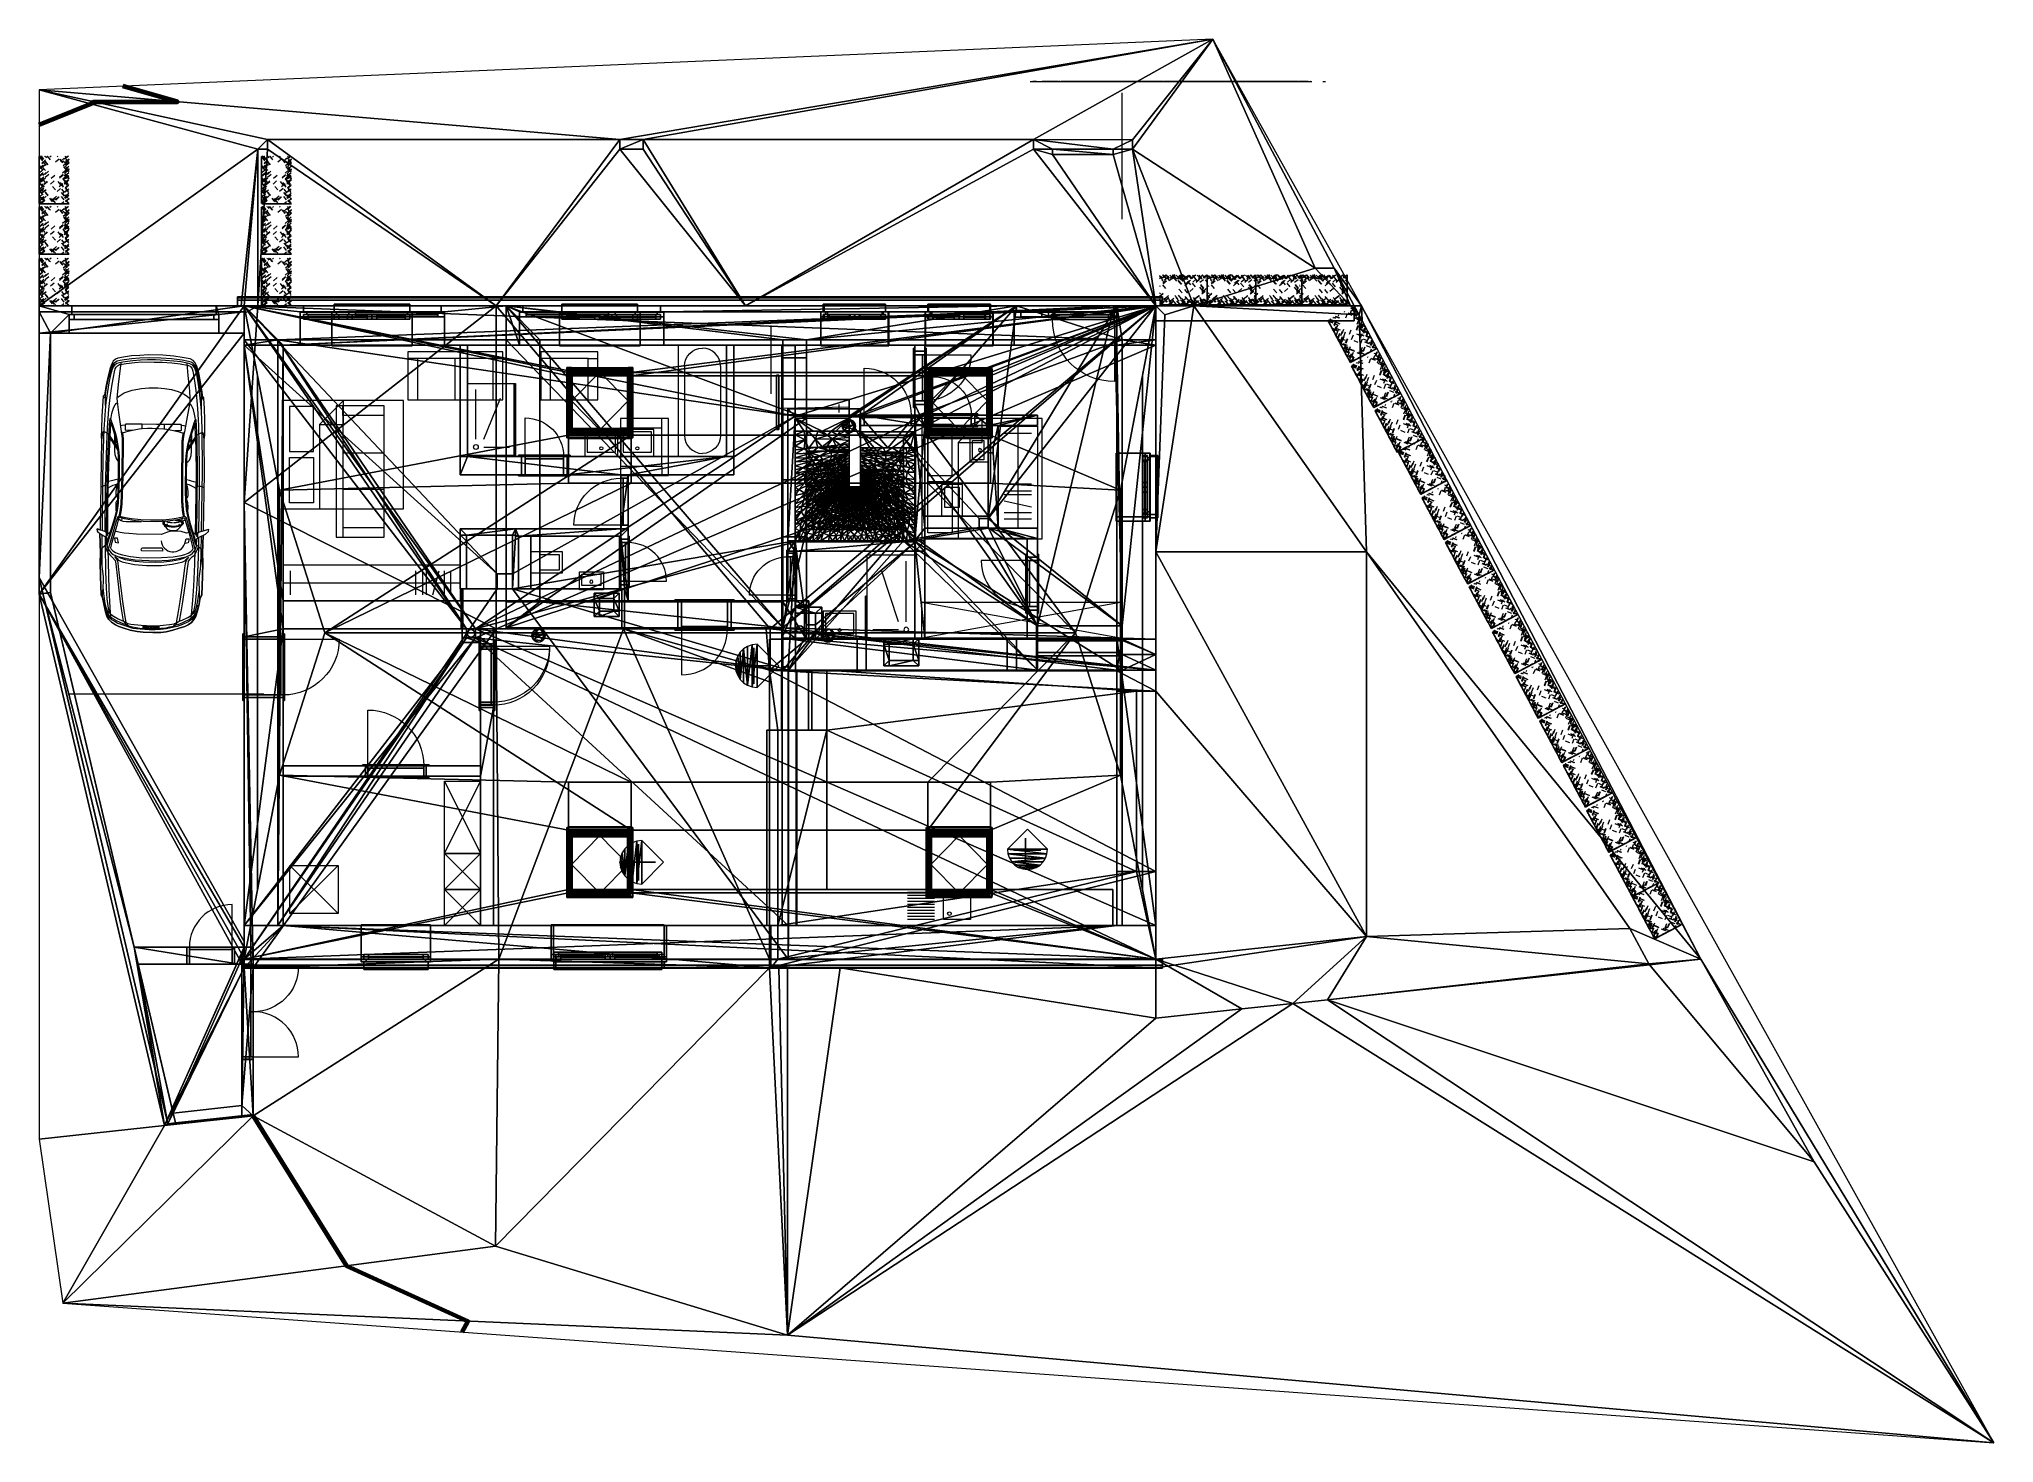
# Model space of a CAD drawing. Header units: millimetres. Extents: x 2239 to 34761, y -1911 to 21446.
import ezdxf

# ---------------------------------------------------------------- set-up
doc = ezdxf.new("R2010")
doc.units = ezdxf.units.MM
doc.linetypes.add('Dash', pattern=[6, 3, -3])
for name, color, linetype, lineweight in [('A-AREA', 32, 'Dash', 9), ('A-DETL', 90, 'Continuous', 9), ('A-DETL-GENF', 92, 'Continuous', 9), ('A-DOOR', 31, 'Continuous', 18), ('A-DOOR-FRAM', 31, 'Continuous', 18), ('A-FLOR', 192, 'Continuous', 18), ('A-GENM', 13, 'Continuous', 9), ('A-GLAZ', 151, 'Continuous', 18), ('A-ROOF', 132, 'Continuous', 9), ('A-ROOF-OTLN', 132, 'Continuous', 9), ('A-WALL', 113, 'Continuous', 18), ('C-BLDG-PADS', 91, 'Continuous', 9), ('C-TOPO', 7, 'Continuous', 9), ('C-TOPO-MAJR', 7, 'Continuous', 70), ('G-IMPT', 8, 'Continuous', 9), ('I-FURN', 30, 'Continuous', 9), ('I-WALL', 2, 'Continuous', 9), ('S-COLS', 52, 'Continuous', 9), ('S-STRS', 31, 'Continuous', 9)]:
    doc.layers.add(name, color=color, linetype=linetype, lineweight=lineweight)

# ---------------------------------------------------------------- blocks, each defined once
blk = doc.blocks.new('Entourage_RPC_Female - Florence-376749-3D View 2')
at = {"layer": 'A-DETL-GENF'}
mesh = blk.add_polyface(dxfattribs=at)
corners = [(-334, 0, 0), (-325, -77, 0), (-300, -147, 0), (-261, -209, 0), (-209, -261, 0), (-147, -300, 0), (-77, -325, 0), (0, -334, 0), (77, -325, 0), (147, -300, 0), (209, -261, 0), (261, -209, 0), (300, -147, 0), (325, -77, 0), (334, 0, 0), (0, 334, 0), (-35, 7, 511), (-35, -50, 123), (-35, -41, 46), (-35, -17, 11), (-35, -7, 20), (-35, -1, 37), (-35, 2, 60), (-35, 46, 418), (-35, 63, 465), (-35, 60, 490), (-35, 39, 536), (-35, 32, 546), (-35, -134, 0), (-35, -131, 428), (-35, -105, 516), (-35, -134, 905), (-35, -119, 972), (-35, -119, 981), (-35, -127, 988), (-35, -167, 1010), (-35, -178, 1020), (-35, -184, 1033), (-35, -170, 1269), (-35, -153, 1316), (-35, -126, 1358), (-35, -117, 1573), (-35, -101, 1621), (-35, -72, 1655), (-35, -25, 1671), (-35, 22, 1659), (-35, 51, 1640), (-35, 67, 1615), (-35, 73, 1588), (-35, 67, 1429), (-35, 63, 1415), (-35, 56, 1409), (-35, 34, 1399), (-35, 16, 1382), (-35, 17, 1367), (-35, 24, 1351), (-35, 80, 1280), (-35, 94, 1248), (-35, 102, 1242), (-35, 113, 1237), (-35, 126, 1234), (-35, 137, 1231), (-35, 146, 1227), (-35, 151, 1223), (-35, 149, 1190), (-35, 140, 1099), (-35, 139, 983), (-35, 147, 972), (-35, 157, 965), (-35, 166, 954), (-35, 178, 924), (-35, 180, 910), (-35, 179, 899), (-35, 174, 893), (-35, 141, 857), (-35, 129, 799), (-35, 143, 650), (-35, 172, 470), (-35, 80, 168), (-35, 78, 132), (-35, 92, 76), (-35, 102, 59), (-35, 116, 46), (-35, 182, 14), (-35, 184, 0), (-35, 54, 0), (-35, 36, 13), (-35, 29, 15), (-35, 28, 15), (-35, 26, 14), (-35, 23, 0), (109, -13, 1123), (99, -13, 1062), (101, -13, 1032), (116, -13, 1037), (123, -13, 1049), (126, -13, 1067), (115, -13, 1136), (-143, -13), (-147, -13, 10), (-144, -13, 20), (-105, -13, 72), (-101, -13, 88), (-169, -13, 543), (-198, -13, 556), (-212, -13, 580), (-214, -13, 724), (-223, -13, 754), (-182, -13, 963), (-189, -13, 964), (-196, -13, 968), (-202, -13, 973), (-206, -13, 980), (-210, -13, 987), (-213, -13, 994), (-215, -13, 1001), (-217, -13, 1226), (-204, -13, 1293), (-181, -13, 1342), (-146, -13, 1362), (-152, -13, 1501), (-143, -13, 1564), (-123, -13, 1620), (-89, -13, 1661), (-41, -13, 1676), (12, -13, 1659), (43, -13, 1619), (60, -13, 1566), (63, -13, 1387), (114, -13, 1372), (153, -13, 1334), (203, -13, 1222), (223, -13, 1093), (219, -13, 1062), (140, -13, 918), (160, -13, 859), (166, -13, 817), (162, -13, 790), (151, -13, 774), (127, -13, 756), (121, -13, 748), (129, -13, 575), (125, -13, 552), (99, -13, 508), (42, -13, 71), (45, -13, 61), (54, -13, 51), (106, -13, 12), (114, -13), (-17, -13), (-8, -13, 535), (-51, -13, 537), (-48, -13)]
mesh.append_faces([[corners[k] for k in face] for face in [(10, 8, 9), (48, 46, 47)]], dxfattribs={"vtx0": -1})
mesh.append_faces([[corners[k] for k in face] for face in [(97, 133, 96)]], dxfattribs={"vtx0": -1, "vtx1": -1})
mesh.append_faces([[corners[k] for k in face] for face in [(80, 87, 22), (76, 27, 30), (151, 103, 93), (140, 150, 94), (134, 137, 94), (97, 124, 128), (97, 128, 133)]], dxfattribs={"vtx0": -1, "vtx1": -1, "vtx2": -1})
mesh.append_faces([[corners[k] for k in face] for face in [(13, 0, 1), (12, 1, 2), (12, 2, 3), (10, 3, 4), (10, 4, 5), (10, 5, 6), (10, 6, 7), (10, 7, 8), (90, 19, 20), (90, 20, 21), (17, 28, 29), (17, 29, 30), (80, 85, 86), (80, 86, 87), (88, 21, 22), (78, 22, 23), (78, 23, 24), (77, 24, 25), (77, 25, 26), (76, 26, 27), (75, 30, 31), (74, 31, 32), (73, 32, 33), (65, 33, 34), (64, 34, 35), (64, 35, 36), (64, 36, 37), (64, 37, 38), (56, 38, 39), (56, 39, 40), (52, 40, 41), (49, 41, 42), (49, 42, 43), (49, 43, 44), (49, 44, 45), (48, 45, 46), (144, 149, 150), (93, 103, 104), (93, 104, 105), (93, 105, 106), (93, 106, 107), (93, 107, 108), (152, 99, 100), (152, 100, 101), (152, 101, 102), (151, 102, 103), (150, 93, 94), (91, 108, 109), (91, 109, 110), (91, 110, 111), (91, 111, 112), (91, 112, 113), (91, 113, 114), (91, 114, 115), (91, 115, 116), (91, 116, 117), (97, 117, 118), (97, 118, 119), (97, 119, 120), (97, 120, 121), (97, 121, 122), (97, 122, 123), (97, 123, 124), (124, 126, 127), (128, 130, 131), (128, 131, 132), (128, 132, 133), (133, 94, 95), (133, 95, 96), (124, 127, 128)]], dxfattribs={"vtx0": -1, "vtx2": -1})
mesh.append_faces([[corners[k] for k in face] for face in [(13, 14, 0), (12, 13, 1), (11, 12, 3), (10, 11, 3), (90, 28, 19), (18, 19, 28), (82, 83, 85), (81, 82, 85), (89, 90, 21), (17, 18, 28), (16, 17, 30), (88, 89, 21), (27, 16, 30), (80, 81, 85), (87, 88, 22), (79, 80, 22), (78, 79, 22), (77, 78, 24), (76, 77, 26), (75, 76, 30), (74, 75, 31), (73, 74, 32), (72, 73, 33), (71, 72, 33), (70, 71, 33), (69, 70, 33), (68, 69, 33), (67, 68, 33), (66, 67, 33), (65, 66, 33), (64, 65, 34), (63, 64, 38), (62, 63, 38), (61, 62, 38), (60, 61, 38), (59, 60, 38), (58, 59, 38), (57, 58, 38), (56, 57, 38), (55, 56, 40), (54, 55, 40), (53, 54, 40), (52, 53, 40), (51, 52, 41), (50, 51, 41), (49, 50, 41), (48, 49, 45), (146, 147, 149), (145, 146, 149), (144, 145, 149), (143, 144, 150), (92, 93, 108), (142, 143, 150), (141, 142, 150), (151, 152, 102), (150, 151, 93), (91, 92, 108), (97, 91, 117), (140, 141, 150), (139, 140, 94), (138, 139, 94), (137, 138, 94), (134, 135, 137), (133, 134, 94)]], dxfattribs={"vtx1": -1, "vtx2": -1})
mesh.append_faces([[corners[k] for k in face] for face in [(14, 15, 0), (83, 84, 85), (147, 148, 149), (152, 98, 99), (124, 125, 126), (128, 129, 130), (135, 136, 137)]], dxfattribs={"vtx2": -1})
blk = doc.blocks.new('Entourage_RPC_Male - Alex-376316-3D View 2')
at = {"layer": 'A-DETL-GENF'}
mesh = blk.add_polyface(dxfattribs=at)
corners = [(-117, -54), (-117, -54, 6), (-116, -54, 11), (-114, -54, 16), (-111, -54, 20), (-106, -54, 24), (-93, -54, 30), (-131, -54, 129), (-175, -54, 476), (-222, -54, 768), (-230, -54, 700), (-236, -54, 697), (-253, -54, 693), (-272, -54, 693), (-279, -54, 696), (-284, -54, 700), (-289, -54, 709), (-300, -54, 1028), (-231, -54, 1391), (-226, -54, 1402), (-222, -54, 1413), (-216, -54, 1424), (-211, -54, 1433), (-205, -54, 1441), (-190, -54, 1452), (-90, -54, 1495), (-72, -54, 1507), (-63, -54, 1521), (-62, -54, 1535), (-64, -54, 1545), (-69, -54, 1553), (-88, -54, 1572), (-93, -54, 1580), (-96, -54, 1590), (-97, -54, 1598), (-95, -54, 1642), (-96, -54, 1645), (-98, -54, 1648), (-100, -54, 1651), (-102, -54, 1655), (-105, -54, 1659), (-106, -54, 1662), (-107, -54, 1665), (-108, -54, 1683), (-106, -54, 1700), (-101, -54, 1714), (-93, -54, 1726), (-42, -54, 1769), (-24, -54, 1776), (-13, -54, 1778), (46, -54, 1768), (52, -54, 1765), (63, -54, 1756), (82, -54, 1728), (89, -54, 1705), (91, -54, 1685), (91, -54, 1642), (82, -54, 1585), (62, -54, 1544), (61, -54, 1534), (61, -54, 1523), (69, -54, 1509), (188, -54, 1432), (203, -54, 1417), (218, -54, 1383), (254, -54, 1069), (242, -54, 957), (229, -54, 913), (220, -54, 896), (208, -54, 881), (194, -54, 867), (181, -54, 854), (168, -54, 840), (158, -54, 827), (152, -54, 812), (150, -54, 792), (238, -54, 154), (252, -54, 117), (257, -54, 85), (260, -54, 78), (263, -54, 75), (267, -54, 73), (272, -54, 73), (276, -54, 74), (297, -54, 23), (300, -54), (132, -54), (122, -54, 103), (-13, -54, 700), (-33, -54, 466), (-31, -54, 452), (-29, -54, 447), (-9, -54, 419), (-7, -54, 414), (1, -54, 348), (4, -54, 339), (8, -54, 329), (12, -54, 320), (15, -54, 311), (18, -54, 302), (20, -54, 276), (9, -54, 195), (11, -54, 178), (26, -54, 136), (26, -54), (0, -171, 45), (0, -151, 291), (0, -156, 414), (0, -155, 426), (0, -143, 480), (0, -142, 492), (0, -143, 503), (0, -144, 505), (0, -146, 508), (0, -148, 512), (0, -150, 515), (0, -152, 518), (0, -154, 521), (0, -155, 524), (0, -157, 713), (0, -149, 780), (0, -210, 781), (0, -220, 780), (0, -228, 924), (0, -211, 1327), (0, -200, 1381), (0, -184, 1433), (0, -173, 1455), (0, -161, 1474), (0, -125, 1512), (0, -117, 1523), (0, -111, 1536), (0, -108, 1551), (0, -109, 1574), (0, -138, 1648), (0, -144, 1674), (0, -143, 1702), (0, -131, 1731), (0, -114, 1752), (0, -93, 1764), (0, -70, 1770), (0, -46, 1771), (0, 34, 1763), (0, 36, 1764), (0, 40, 1762), (0, 46, 1759), (0, 53, 1754), (0, 59, 1749), (0, 64, 1743), (0, 66, 1737), (0, 67, 1728), (0, 65, 1720), (0, 62, 1712), (0, 55, 1700), (0, 52, 1695), (0, 72, 1580), (0, 62, 1563), (0, 55, 1508), (0, -4, 1483), (0, 5, 1466), (0, 131, 893), (0, 131, 885), (0, 131, 877), (0, 129, 870), (0, 127, 864), (0, 125, 858), (0, 123, 853), (0, 122, 848), (0, 122, 836), (0, 124, 825), (0, 138, 780), (0, 140, 769), (0, 135, 638), (0, 137, 618), (0, 143, 588), (0, 150, 531), (0, 151, 511), (0, 149, 491), (0, 105, 115), (0, 108, 84), (0, 113, 73), (0, 124, 64), (0, 138, 56), (0, 155, 50), (0, 171, 45), (0, 185, 41), (0, 195, 38), (0, 203, 36), (0, 209, 32), (0, 214, 29), (0, 218, 24), (0, 221, 18), (0, 224, 10), (0, 228), (0, -173), (-361, 0), (-352, -83), (-324, -159), (-282, -226), (-226, -282), (-159, -324), (-83, -352), (0, -361), (83, -352), (159, -324), (226, -282), (282, -226), (324, -159), (352, -83), (361, 0), (0, 361)]
mesh.append_faces([[corners[k] for k in face] for face in [(42, 40, 41), (205, 203, 204)]], dxfattribs={"vtx0": -1})
mesh.append_faces([[corners[k] for k in face] for face in [(88, 9, 17), (81, 84, 87), (75, 88, 27), (159, 120, 123), (156, 158, 131)]], dxfattribs={"vtx0": -1, "vtx1": -1, "vtx2": -1})
mesh.append_faces([[corners[k] for k in face] for face in [(104, 1, 2), (104, 2, 3), (104, 3, 4), (104, 4, 5), (104, 5, 6), (84, 86, 87), (103, 6, 7), (101, 7, 8), (89, 8, 9), (9, 11, 12), (9, 12, 13), (9, 13, 14), (9, 14, 15), (9, 15, 16), (9, 16, 17), (88, 17, 18), (88, 18, 19), (88, 19, 20), (88, 20, 21), (88, 21, 22), (88, 22, 23), (88, 23, 24), (88, 24, 25), (88, 25, 26), (88, 26, 27), (75, 87, 88), (60, 27, 28), (58, 28, 29), (58, 29, 30), (56, 30, 31), (56, 31, 32), (56, 32, 33), (56, 33, 34), (56, 34, 35), (55, 35, 36), (46, 36, 37), (42, 37, 38), (42, 38, 39), (42, 39, 40), (180, 194, 105), (178, 105, 106), (177, 106, 107), (177, 107, 108), (177, 108, 109), (177, 109, 110), (176, 110, 111), (174, 111, 112), (173, 112, 113), (173, 113, 114), (173, 114, 115), (172, 115, 116), (172, 116, 117), (172, 117, 118), (172, 118, 119), (172, 119, 120), (159, 123, 124), (159, 124, 125), (159, 125, 126), (159, 126, 127), (159, 127, 128), (158, 128, 129), (158, 129, 130), (158, 130, 131), (156, 131, 132), (156, 132, 133), (154, 133, 134), (154, 134, 135), (154, 135, 136), (154, 136, 137), (154, 137, 138), (154, 138, 139), (154, 139, 140), (154, 140, 141), (154, 141, 142), (208, 195, 196), (207, 196, 197), (207, 197, 198), (205, 198, 199), (205, 199, 200), (205, 200, 201), (205, 201, 202), (205, 202, 203)]], dxfattribs={"vtx0": -1, "vtx2": -1})
mesh.append_faces([[corners[k] for k in face] for face in [(143, 144, 142)]], dxfattribs={"vtx1": -1})
mesh.append_faces([[corners[k] for k in face] for face in [(103, 104, 6), (102, 103, 7), (101, 102, 7), (100, 101, 8), (99, 100, 8), (98, 99, 8), (97, 98, 8), (96, 97, 8), (95, 96, 8), (94, 95, 8), (93, 94, 8), (92, 93, 8), (91, 92, 8), (90, 91, 8), (89, 90, 8), (88, 89, 9), (81, 82, 84), (80, 81, 87), (79, 80, 87), (78, 79, 87), (77, 78, 87), (76, 77, 87), (75, 76, 87), (74, 75, 27), (73, 74, 27), (72, 73, 27), (71, 72, 27), (70, 71, 27), (69, 70, 27), (68, 69, 27), (67, 68, 27), (66, 67, 27), (65, 66, 27), (64, 65, 27), (63, 64, 27), (62, 63, 27), (61, 62, 27), (60, 61, 27), (59, 60, 28), (58, 59, 28), (57, 58, 30), (56, 57, 30), (55, 56, 35), (54, 55, 36), (53, 54, 36), (52, 53, 36), (51, 52, 36), (50, 51, 36), (49, 50, 36), (48, 49, 36), (47, 48, 36), (46, 47, 36), (45, 46, 37), (44, 45, 37), (43, 44, 37), (42, 43, 37), (191, 192, 194), (190, 191, 194), (189, 190, 194), (188, 189, 194), (187, 188, 194), (186, 187, 194), (185, 186, 194), (184, 185, 194), (183, 184, 194), (182, 183, 194), (181, 182, 194), (180, 181, 194), (179, 180, 105), (178, 179, 105), (177, 178, 106), (176, 177, 110), (175, 176, 111), (174, 175, 111), (173, 174, 112), (172, 173, 115), (171, 172, 120), (170, 171, 120), (169, 170, 120), (168, 169, 120), (167, 168, 120), (166, 167, 120), (165, 166, 120), (164, 165, 120), (163, 164, 120), (162, 163, 120), (161, 162, 120), (160, 161, 120), (120, 121, 123), (159, 160, 120), (158, 159, 128), (155, 156, 133), (154, 155, 133), (153, 154, 142), (152, 153, 142), (151, 152, 142), (150, 151, 142), (149, 150, 142), (148, 149, 142), (147, 148, 142), (146, 147, 142), (145, 146, 142), (144, 145, 142), (208, 209, 195), (207, 208, 196), (206, 207, 198), (205, 206, 198)]], dxfattribs={"vtx1": -1, "vtx2": -1})
mesh.append_faces([[corners[k] for k in face] for face in [(84, 85, 86), (104, 0, 1), (82, 83, 84), (9, 10, 11), (192, 193, 194), (121, 122, 123), (156, 157, 158), (209, 210, 195)]], dxfattribs={"vtx2": -1})
blk = doc.blocks.new('TREE 7M - Baum_29a_dwg-394111-3D View 2')
at = {"layer": 'G-IMPT'}
for p, q in [((-2282, 0, 4268), (-2280, 0, 4218)), ((-2239, 0, 2651), (-2209, 0, 2666)), ((-2153, 0, 4159), (-2130, 0, 4142)), ((-2134, 0, 3661), (-2097, 0, 3671)), ((-2118, 0, 1691), (-2074, 0, 1682)), ((-2088, 0, 1725), (-2058, 0, 1699)), ((-2054, 0, 1777), (-2036, 0, 1726)), ((-1968, 0, 4773), (-1938, 0, 4809)), ((-1954, 0, 1764), (-1921, 0, 1752)), ((-1942, 0, 5049), (-1941, 0, 4994)), ((-1941, 0, 5869), (-1915, 0, 5827)), ((-1929, 0, 4915), (-1888, 0, 4910)), ((-1824, 0, 4886), (-1768, 0, 4859)), ((-1792, 0, 4198), (-1772, 0, 4128)), ((-1770, 0, 4258), (-1755, 0, 4188)), ((-1747, 0, 1899), (-1686, 0, 1933)), ((-1737, 0, 3067), (-1708, 0, 3034)), ((-1677, 0, 5152), (-1699, 0, 5130)), ((-1689, 0, 5094), (-1684, 0, 5134)), ((-1683, 0, 5864), (-1634, 0, 5851)), ((-1674, 0, 1872), (-1642, 0, 1893)), ((-1536, 0, 3091), (-1586, 0, 3108)), ((-1535, 0, 5147), (-1484, 0, 5151)), ((-1502, 0, 5239), (-1529, 0, 5227)), ((-1507, 0, 3181), (-1512, 0, 3144)), ((-1501, 0, 5619), (-1467, 0, 5559)), ((-1475, 0, 2907), (-1428, 0, 2888)), ((-1436, 0, 5624), (-1437, 0, 5601)), ((-1418, 0, 5536), (-1358, 0, 5550)), ((-1404, 0, 4480), (-1399, 0, 4436)), ((-1397, 0, 4060), (-1349, 0, 4032)), ((-1382, 0, 4551), (-1355, 0, 4481)), ((-1376, 0, 5259), (-1349, 0, 5281)), ((-1375, 0, 4054), (-1336, 0, 4044)), ((-1362, 0, 4981), (-1333, 0, 5003)), ((-1342, 0, 4955), (-1346, 0, 4882)), ((-1281, 0, 4777), (-1223, 0, 4773)), ((-1259, 0, 2802), (-1245, 0, 2752)), ((-1211, 0, 4810), (-1187, 0, 4823)), ((-1144, 0, 4782), (-1118, 0, 4818)), ((-1133, 0, 2802), (-1105, 0, 2779)), ((-1130, 0, 5781), (-1109, 0, 5808)), ((-1074, 0, 4414), (-1060, 0, 4375)), ((-1072, 0, 2764), (-1033, 0, 2750)), ((-1065, 0, 6437), (-1021, 0, 6473)), ((-1059, 0, 4154), (-1038, 0, 4122)), ((-1018, 0, 6636), (-982, 0, 6678)), ((-1009, 0, 5942), (-1001, 0, 5907)), ((-1007, 0, 2038), (-957, 0, 2021)), ((-997, 0, 1971), (-950, 0, 1944)), ((-964, 0, 1797), (-993, 0, 1869)), ((-981, 0, 2144), (-941, 0, 2132)), ((-981, 0, 2054), (-923, 0, 2033)), ((-964, 0, 6710), (-932, 0, 6680)), ((-956, 0, 5919), (-901, 0, 5917)), ((-950, 0, 5932), (-905, 0, 5918)), ((-925, 0, 4561), (-925, 0, 4487)), ((-903, 0, 5467), (-857, 0, 5494)), ((-899, 0, 4194), (-881, 0, 4157)), ((-861, 0, 4374), (-889, 0, 4399)), ((-864, 0, 3302), (-842, 0, 3249)), ((-790, 0, 5197), (-841, 0, 5177)), ((-812, 0, 2166), (-776, 0, 2189)), ((-807, 0, 3285), (-773, 0, 3305)), ((-806, 0, 6677), (-757, 0, 6669)), ((-772, 0, 6981), (-755, 0, 6945)), ((-760, 0, 3056), (-726, 0, 3069)), ((-696, 0, 3220), (-714, 0, 3255)), ((-495, 0, 5510), (-484, 0, 5586)), ((-493, 0, 5314), (-434, 0, 5333)), ((-444, 0, 2493), (-483, 0, 2439)), ((-472, 0, 6826), (-453, 0, 6800)), ((-462, 0, 3260), (-393, 0, 3222)), ((-461, 0, 4747), (-442, 0, 4722)), ((-452, 0, 2999), (-444, 0, 3048)), ((-422, 0, 1227), (-437, 0, 1260)), ((-425, 0, 3075), (-402, 0, 3092)), ((-406, 0, 6213), (-374, 0, 6242)), ((-397, 0, 6760), (-386, 0, 6717)), ((-394, 0, 6101), (-360, 0, 6113)), ((-359, 0, 5035), (-393, 0, 4979)), ((-313, 0, 5419), (-384, 0, 5423)), ((-360, 0, 3250), (-337, 0, 3230)), ((-344, 0, 2454), (-308, 0, 2440)), ((-292, 0, 2162), (-340, 0, 2167)), ((-337, 0, 1478), (-318, 0, 1522)), ((-317, 0, 3663), (-329, 0, 3617)), ((-292, 0, 6031), (-268, 0, 6006)), ((-291, 0, 5561), (-245, 0, 5558)), ((-194, 0, 3730), (-183, 0, 3695)), ((-184, 0, 5929), (-165, 0, 5896)), ((-173, 0, 4162), (-158, 0, 4126)), ((-172, 0, 3393), (-147, 0, 3331)), ((-172, 0, 6208), (-140, 0, 6245)), ((-157, 0, 6006), (-140, 0, 6031)), ((-149, 0, 4078), (-135, 0, 4044)), ((-63, 0, 5443), (-116, 0, 5443)), ((-90, 0, 5788), (-43, 0, 5827)), ((-85, 0, 6528), (-38, 0, 6548)), ((-84, 0, 3099), (-46, 0, 3097)), ((-79, 0, 2797), (-72, 0, 2747)), ((-71, 0, 1970), (-74, 0, 1940)), ((-52, 0, 3162), (-23, 0, 3127)), ((-21, 0, 5939), (10, 0, 5899)), ((33, 0, 3454), (73, 0, 3448)), ((94, 0, 3924), (42, 0, 3957)), ((57, 0, 6790), (125, 0, 6774)), ((111, 0, 6405), (71, 0, 6330)), ((86, 0, 4053), (95, 0, 4012)), ((121, 0, 5936), (93, 0, 5883)), ((101, 0, 6185), (130, 0, 6143)), ((174, 0, 2955), (178, 0, 2902)), ((184, 0, 6771), (185, 0, 6702)), ((241, 0, 5960), (326, 0, 5966)), ((321, 0, 1589), (267, 0, 1583)), ((323, 0, 2130), (292, 0, 2087)), ((314, 0, 2613), (314, 0, 2649)), ((353, 0, 4622), (314, 0, 4563)), ((345, 0, 6574), (403, 0, 6581)), ((364, 0, 6610), (451, 0, 6611)), ((370, 0, 3354), (385, 0, 3332)), ((413, 0, 1861), (373, 0, 1732)), ((387, 0, 6248), (415, 0, 6206)), ((465, 0, 6618), (407, 0, 6612)), ((436, 0, 5144), (482, 0, 5154)), ((474, 0, 6966), (531, 0, 6946)), ((476, 0, 4946), (488, 0, 4928)), ((502, 0, 4970), (488, 0, 4930)), ((503, 0, 4095), (526, 0, 4152)), ((537, 0, 6541), (509, 0, 6517)), ((548, 0, 5961), (529, 0, 5892)), ((551, 0, 5539), (561, 0, 5580)), ((587, 0, 3755), (629, 0, 3743)), ((599, 0, 6365), (644, 0, 6362)), ((635, 0, 3680), (606, 0, 3643)), ((659, 0, 5999), (640, 0, 5954)), ((675, 0, 2079), (733, 0, 2099)), ((697, 0, 5408), (677, 0, 5414)), ((689, 0, 6202), (708, 0, 6227)), ((691, 0, 5990), (696, 0, 6040)), ((709, 0, 5615), (744, 0, 5608)), ((734, 0, 3604), (721, 0, 3545)), ((732, 0, 4578), (785, 0, 4546)), ((735, 0, 5881), (741, 0, 5824)), ((751, 0, 3166), (759, 0, 3103)), ((811, 0, 5026), (763, 0, 4942)), ((776, 0, 5004), (833, 0, 4974)), ((788, 0, 3557), (849, 0, 3559)), ((922, 0, 3770), (939, 0, 3803)), ((948, 0, 6114), (926, 0, 6076)), ((1011, 0, 4842), (1019, 0, 4799)), ((1020, 0, 4335), (1048, 0, 4294)), ((1058, 0, 6399), (1046, 0, 6365)), ((1053, 0, 5570), (1096, 0, 5564)), ((1070, 0, 4538), (1117, 0, 4520)), ((1108, 0, 2118), (1139, 0, 2152)), ((1144, 0, 3917), (1146, 0, 3863)), ((1154, 0, 4538), (1145, 0, 4499)), ((1216, 0, 5104), (1224, 0, 5058)), ((1217, 0, 6771), (1256, 0, 6733)), ((1292, 0, 5906), (1272, 0, 5867)), ((1320, 0, 4492), (1295, 0, 4460)), ((1314, 0, 4093), (1351, 0, 4108)), ((1325, 0, 2006), (1371, 0, 1985)), ((1342, 0, 3608), (1391, 0, 3619)), ((1402, 0, 5915), (1374, 0, 5885)), ((1420, 0, 6198), (1376, 0, 6204)), ((1385, 0, 4516), (1441, 0, 4490)), ((1393, 0, 5778), (1398, 0, 5715)), ((1492, 0, 4261), (1448, 0, 4239)), ((1462, 0, 6215), (1528, 0, 6211)), ((1480, 0, 2916), (1526, 0, 2863)), ((1514, 0, 2364), (1517, 0, 2304)), ((1516, 0, 5074), (1570, 0, 5075)), ((1525, 0, 4702), (1560, 0, 4714)), ((1570, 0, 1868), (1615, 0, 1869)), ((1626, 0, 5395), (1625, 0, 5354)), ((1644, 0, 3176), (1680, 0, 3166)), ((1647, 0, 2742), (1648, 0, 2696)), ((1694, 0, 4315), (1654, 0, 4326)), ((1726, 0, 4612), (1684, 0, 4589)), ((1704, 0, 3198), (1758, 0, 3210)), ((1766, 0, 4624), (1816, 0, 4645)), ((1841, 0, 4654), (1777, 0, 4641)), ((1812, 0, 4112), (1844, 0, 4062)), ((1841, 0, 5067), (1822, 0, 5041)), ((1892, 0, 6323), (1928, 0, 6335)), ((2069, 0, 5161), (2079, 0, 5132)), ((2156, 0, 4924), (2136, 0, 4891)), ((2225, 0, 5005), (2262, 0, 5001)), ((2244, 0, 4878), (2234, 0, 4848))]:
    blk.add_line(p, q, dxfattribs=at)
for points in [[(-2420, 0, 2505), (-2399, 0, 2540), (-2371, 0, 2536)], [(-2413, 0, 4538), (-2381, 0, 4502), (-2360, 0, 4513)], [(-2385, 0, 3265), (-2351, 0, 3254), (-2379, 0, 3228), (-2317, 0, 3207)], [(-2362, 0, 1663), (-2331, 0, 1643), (-2304, 0, 1675)], [(-2349, 0, 2031), (-2335, 0, 2001), (-2349, 0, 1964)], [(-2341, 0, 1912), (-2303, 0, 1964), (-2222, 0, 1957)], [(-2335, 0, 3948), (-2317, 0, 3978), (-2331, 0, 4032)], [(-2311, 0, 3338), (-2246, 0, 3326), (-2245, 0, 3309)], [(-2309, 0, 3975), (-2267, 0, 3954), (-2260, 0, 3918)], [(-2266, 0, 4028), (-2249, 0, 3955), (-2226, 0, 3943)], [(-2246, 0, 2598), (-2219, 0, 2636), (-2187, 0, 2613), (-2164, 0, 2646)], [(-2202, 0, 3276), (-2225, 0, 3238), (-2192, 0, 3204)], [(-2210, 0, 4313), (-2204, 0, 4284), (-2170, 0, 4280), (-2217, 0, 4252)], [(-2210, 0, 4669), (-2192, 0, 4701), (-2153, 0, 4697)], [(-2163, 0, 3799), (-2174, 0, 3737), (-2203, 0, 3760)], [(-2195, 0, 4032), (-2156, 0, 4012), (-2154, 0, 3971), (-2189, 0, 3938)], [(-2195, 0, 3482), (-2181, 0, 3531), (-2119, 0, 3522), (-2099, 0, 3469), (-2092, 0, 3482)], [(-2192, 0, 1711), (-2163, 0, 1728), (-2110, 0, 1727), (-2096, 0, 1751)], [(-2144, 0, 4897), (-2144, 0, 4821), (-2182, 0, 4803)], [(-2180, 0, 3686), (-2145, 0, 3656), (-2144, 0, 3612)], [(-2094, 0, 3280), (-2102, 0, 3228), (-2122, 0, 3220), (-2142, 0, 3261), (-2166, 0, 3262)], [(-2160, 0, 2557), (-2134, 0, 2522), (-2108, 0, 2563)], [(-2157, 0, 3861), (-2123, 0, 3861), (-2133, 0, 3822), (-2094, 0, 3851)], [(-2143, 0, 4884), (-2127, 0, 4818), (-2157, 0, 4823)], [(-2145, 0, 3204), (-2111, 0, 3190), (-2126, 0, 3134), (-2102, 0, 3125)], [(-2015, 0, 3227), (-2065, 0, 3297), (-2090, 0, 3298)], [(-2086, 0, 3306), (-2053, 0, 3312), (-2045, 0, 3274), (-2022, 0, 3241)], [(-2083, 0, 3172), (-2057, 0, 3145), (-2008, 0, 3196)], [(-2030, 0, 4682), (-2002, 0, 4660), (-2047, 0, 4635)], [(-2042, 0, 1601), (-1960, 0, 1598), (-1944, 0, 1576)], [(-2039, 0, 2110), (-2016, 0, 2147), (-1987, 0, 2127)], [(-2011, 0, 1849), (-2033, 0, 1818), (-2024, 0, 1784), (-1995, 0, 1760), (-1999, 0, 1719)], [(-2002, 0, 4780), (-2033, 0, 4719), (-2002, 0, 4713)], [(-2000, 0, 2502), (-2005, 0, 2465), (-1991, 0, 2416), (-2016, 0, 2399)], [(-2005, 0, 3839), (-2014, 0, 3787), (-1997, 0, 3750)], [(-2012, 0, 1955), (-1970, 0, 1960), (-1959, 0, 1984), (-1979, 0, 2028), (-1912, 0, 1964)], [(-2010, 0, 3341), (-1985, 0, 3330), (-1997, 0, 3292)], [(-2008, 0, 2670), (-2004, 0, 2617), (-1981, 0, 2611), (-2007, 0, 2580)], [(-1987, 0, 2755), (-1984, 0, 2786), (-1940, 0, 2792), (-1922, 0, 2811)], [(-1987, 0, 3518), (-1982, 0, 3492), (-1926, 0, 3468), (-1931, 0, 3522), (-1885, 0, 3520)], [(-1967, 0, 5045), (-1957, 0, 5022), (-1928, 0, 5008)], [(-1930, 0, 4653), (-1949, 0, 4698), (-1898, 0, 4695), (-1886, 0, 4683)], [(-1926, 0, 3443), (-1876, 0, 3475), (-1862, 0, 3468), (-1864, 0, 3447)], [(-1924, 0, 3622), (-1896, 0, 3618), (-1887, 0, 3570)], [(-1923, 0, 2636), (-1878, 0, 2625), (-1861, 0, 2568), (-1854, 0, 2600), (-1822, 0, 2594)], [(-1921, 0, 2150), (-1873, 0, 2131), (-1906, 0, 2175), (-1853, 0, 2192), (-1807, 0, 2174)], [(-1881, 0, 4569), (-1909, 0, 4606), (-1845, 0, 4680), (-1816, 0, 4641), (-1816, 0, 4686)], [(-1904, 0, 3770), (-1881, 0, 3750), (-1783, 0, 3737), (-1731, 0, 3691), (-1700, 0, 3692)], [(-1858, 0, 4131), (-1845, 0, 4088), (-1867, 0, 4038), (-1902, 0, 4044), (-1864, 0, 3986)], [(-1898, 0, 3616), (-1878, 0, 3672), (-1843, 0, 3672)], [(-1862, 0, 2749), (-1869, 0, 2705), (-1897, 0, 2714), (-1874, 0, 2692)], [(-1871, 0, 1686), (-1878, 0, 1657), (-1840, 0, 1659), (-1836, 0, 1697), (-1821, 0, 1670), (-1804, 0, 1658)], [(-1876, 0, 2105), (-1837, 0, 2106), (-1822, 0, 2107)], [(-1875, 0, 3468), (-1823, 0, 3501), (-1831, 0, 3540), (-1821, 0, 3548), (-1785, 0, 3550)], [(-1829, 0, 4189), (-1854, 0, 4223), (-1850, 0, 4260)], [(-1779, 0, 2284), (-1809, 0, 2290), (-1842, 0, 2260)], [(-1755, 0, 5579), (-1817, 0, 5559), (-1841, 0, 5558)], [(-1838, 0, 2036), (-1803, 0, 1992), (-1796, 0, 2020)], [(-1834, 0, 2836), (-1829, 0, 2779), (-1820, 0, 2800)], [(-1777, 0, 3314), (-1830, 0, 3328), (-1806, 0, 3281)], [(-1771, 0, 3332), (-1782, 0, 3313), (-1829, 0, 3330), (-1798, 0, 3296)], [(-1802, 0, 2637), (-1770, 0, 2632), (-1747, 0, 2661), (-1767, 0, 2688)], [(-1736, 0, 3444), (-1787, 0, 3456), (-1746, 0, 3489), (-1759, 0, 3519), (-1723, 0, 3495), (-1710, 0, 3565), (-1700, 0, 3531)], [(-1770, 0, 2541), (-1741, 0, 2559), (-1675, 0, 2558), (-1619, 0, 2550)], [(-1744, 0, 4727), (-1730, 0, 4697), (-1747, 0, 4636), (-1687, 0, 4659), (-1681, 0, 4622)], [(-1713, 0, 2620), (-1746, 0, 2594), (-1695, 0, 2550), (-1681, 0, 2520)], [(-1676, 0, 2274), (-1691, 0, 2302), (-1714, 0, 2263), (-1738, 0, 2278)], [(-1720, 0, 4734), (-1694, 0, 4703), (-1667, 0, 4740), (-1642, 0, 4735)], [(-1715, 0, 2047), (-1669, 0, 2023), (-1639, 0, 2047)], [(-1633, 0, 3084), (-1656, 0, 3116), (-1677, 0, 3099), (-1714, 0, 3084)], [(-1713, 0, 3744), (-1660, 0, 3720), (-1664, 0, 3768)], [(-1712, 0, 4820), (-1709, 0, 4869), (-1659, 0, 4878), (-1636, 0, 4856)], [(-1711, 0, 2337), (-1661, 0, 2345), (-1655, 0, 2330)], [(-1693, 0, 3670), (-1708, 0, 3591), (-1686, 0, 3627)], [(-1694, 0, 5641), (-1699, 0, 5608), (-1690, 0, 5607), (-1697, 0, 5582)], [(-1689, 0, 3483), (-1666, 0, 3487), (-1655, 0, 3458)], [(-1666, 0, 2021), (-1669, 0, 1962), (-1645, 0, 1941)], [(-1662, 0, 2396), (-1614, 0, 2392), (-1597, 0, 2410)], [(-1632, 0, 2492), (-1630, 0, 2456), (-1658, 0, 2402)], [(-1572, 0, 2712), (-1648, 0, 2689), (-1647, 0, 2724)], [(-1613, 0, 5114), (-1644, 0, 5164), (-1577, 0, 5217), (-1632, 0, 5229)], [(-1638, 0, 1994), (-1612, 0, 2004), (-1598, 0, 2035)], [(-1631, 0, 2710), (-1614, 0, 2688), (-1565, 0, 2681)], [(-1571, 0, 5249), (-1623, 0, 5170), (-1600, 0, 5123)], [(-1529, 0, 3662), (-1569, 0, 3613), (-1578, 0, 3582), (-1597, 0, 3618), (-1619, 0, 3625)], [(-1578, 0, 1982), (-1611, 0, 1965), (-1602, 0, 1914)], [(-1606, 0, 2328), (-1600, 0, 2288), (-1534, 0, 2277)], [(-1602, 0, 2460), (-1587, 0, 2463), (-1551, 0, 2434), (-1562, 0, 2389)], [(-1597, 0, 5835), (-1602, 0, 5798), (-1532, 0, 5762), (-1539, 0, 5747)], [(-1558, 0, 2585), (-1550, 0, 2537), (-1579, 0, 2496), (-1592, 0, 2524)], [(-1562, 0, 4389), (-1579, 0, 4401), (-1540, 0, 4457), (-1505, 0, 4436)], [(-1575, 0, 3282), (-1529, 0, 3294), (-1542, 0, 3238), (-1532, 0, 3211)], [(-1574, 0, 2100), (-1554, 0, 2049), (-1531, 0, 2060)], [(-1553, 0, 4758), (-1552, 0, 4808), (-1567, 0, 4845)], [(-1559, 0, 6032), (-1519, 0, 6022), (-1467, 0, 6044)], [(-1528, 0, 4876), (-1509, 0, 4840), (-1482, 0, 4868), (-1485, 0, 4919)], [(-1424, 0, 3981), (-1454, 0, 3985), (-1524, 0, 3923)], [(-1454, 0, 2047), (-1523, 0, 2016), (-1520, 0, 1977)], [(-1500, 0, 3478), (-1490, 0, 3437), (-1521, 0, 3381)], [(-1521, 0, 5020), (-1479, 0, 5007), (-1500, 0, 4958)], [(-1518, 0, 4567), (-1475, 0, 4538), (-1460, 0, 4562)], [(-1517, 0, 2693), (-1492, 0, 2741), (-1466, 0, 2728)], [(-1468, 0, 1961), (-1482, 0, 1998), (-1505, 0, 1973), (-1502, 0, 1937)], [(-1456, 0, 4181), (-1505, 0, 4169), (-1491, 0, 4143), (-1462, 0, 4131)], [(-1451, 0, 4177), (-1504, 0, 4151), (-1480, 0, 4116)], [(-1479, 0, 6189), (-1451, 0, 6149), (-1500, 0, 6121)], [(-1485, 0, 1563), (-1425, 0, 1562), (-1414, 0, 1583)], [(-1431, 0, 2356), (-1432, 0, 2378), (-1484, 0, 2409)], [(-1371, 0, 2715), (-1395, 0, 2727), (-1444, 0, 2717), (-1444, 0, 2663), (-1483, 0, 2666)], [(-1477, 0, 2415), (-1480, 0, 2345), (-1403, 0, 2324)], [(-1473, 0, 5199), (-1386, 0, 5207), (-1398, 0, 5158)], [(-1466, 0, 2459), (-1459, 0, 2495), (-1413, 0, 2533), (-1415, 0, 2566)], [(-1465, 0, 5211), (-1405, 0, 5196), (-1399, 0, 5231), (-1393, 0, 5151)], [(-1458, 0, 1921), (-1460, 0, 1877), (-1431, 0, 1855)], [(-1448, 0, 3681), (-1451, 0, 3624), (-1408, 0, 3622), (-1397, 0, 3589), (-1371, 0, 3589)], [(-1397, 0, 2929), (-1431, 0, 2888), (-1445, 0, 2880), (-1422, 0, 2858)], [(-1430, 0, 6680), (-1442, 0, 6623), (-1400, 0, 6635)], [(-1431, 0, 5870), (-1400, 0, 5848), (-1390, 0, 5895), (-1372, 0, 5903)], [(-1396, 0, 6653), (-1424, 0, 6634), (-1398, 0, 6576)], [(-1409, 0, 1637), (-1391, 0, 1669), (-1348, 0, 1660)], [(-1401, 0, 3322), (-1352, 0, 3335), (-1357, 0, 3282)], [(-1395, 0, 2472), (-1353, 0, 2450), (-1388, 0, 2391), (-1336, 0, 2356), (-1351, 0, 2320), (-1387, 0, 2337)], [(-1393, 0, 1885), (-1380, 0, 1844), (-1335, 0, 1826)], [(-1385, 0, 2813), (-1359, 0, 2851), (-1302, 0, 2838), (-1283, 0, 2879)], [(-1292, 0, 6506), (-1316, 0, 6449), (-1350, 0, 6458), (-1383, 0, 6492)], [(-1341, 0, 3690), (-1379, 0, 3738), (-1347, 0, 3763), (-1345, 0, 3800)], [(-1378, 0, 3669), (-1355, 0, 3652), (-1361, 0, 3597), (-1342, 0, 3604)], [(-1376, 0, 5446), (-1321, 0, 5422), (-1325, 0, 5447)], [(-1374, 0, 3372), (-1350, 0, 3389), (-1312, 0, 3405), (-1360, 0, 3478)], [(-1293, 0, 5827), (-1350, 0, 5854), (-1339, 0, 5813), (-1363, 0, 5818)], [(-1353, 0, 2472), (-1341, 0, 2438), (-1319, 0, 2470), (-1303, 0, 2447)], [(-1342, 0, 5170), (-1272, 0, 5133), (-1247, 0, 5142), (-1259, 0, 5201)], [(-1342, 0, 3135), (-1324, 0, 3083), (-1269, 0, 3081), (-1264, 0, 3006), (-1244, 0, 3018)], [(-1341, 0, 2346), (-1312, 0, 2393), (-1282, 0, 2352)], [(-1333, 0, 3636), (-1308, 0, 3679), (-1288, 0, 3689), (-1243, 0, 3660)], [(-1332, 0, 5170), (-1256, 0, 5140), (-1244, 0, 5205)], [(-1264, 0, 5215), (-1253, 0, 5165), (-1269, 0, 5156), (-1330, 0, 5165)], [(-1298, 0, 1659), (-1329, 0, 1684), (-1302, 0, 1707), (-1252, 0, 1718), (-1250, 0, 1644), (-1291, 0, 1624), (-1281, 0, 1594)], [(-1328, 0, 4429), (-1306, 0, 4451), (-1296, 0, 4489), (-1326, 0, 4492)], [(-1326, 0, 2633), (-1275, 0, 2653), (-1282, 0, 2686)], [(-1316, 0, 1769), (-1284, 0, 1774), (-1248, 0, 1732), (-1246, 0, 1761), (-1221, 0, 1776)], [(-1300, 0, 1544), (-1271, 0, 1532), (-1242, 0, 1552)], [(-1276, 0, 4629), (-1299, 0, 4592), (-1267, 0, 4526)], [(-1291, 0, 3328), (-1193, 0, 3309), (-1201, 0, 3271)], [(-1145, 0, 2477), (-1187, 0, 2437), (-1228, 0, 2458), (-1240, 0, 2516), (-1265, 0, 2523), (-1287, 0, 2521)], [(-1286, 0, 3302), (-1251, 0, 3266), (-1283, 0, 3248), (-1271, 0, 3213)], [(-1255, 0, 3629), (-1271, 0, 3587), (-1253, 0, 3546)], [(-1267, 0, 2429), (-1244, 0, 2406), (-1248, 0, 2380)], [(-1231, 0, 2696), (-1266, 0, 2665), (-1245, 0, 2617)], [(-1257, 0, 5309), (-1239, 0, 5258), (-1241, 0, 5217), (-1213, 0, 5211)], [(-1256, 0, 3641), (-1220, 0, 3662), (-1214, 0, 3699)], [(-1253, 0, 1821), (-1217, 0, 1811), (-1200, 0, 1822)], [(-1248, 0, 2234), (-1219, 0, 2249), (-1220, 0, 2295)], [(-1242, 0, 4816), (-1188, 0, 4822), (-1169, 0, 4810)], [(-1241, 0, 4582), (-1208, 0, 4579), (-1188, 0, 4533), (-1126, 0, 4567), (-1115, 0, 4601)], [(-1192, 0, 6490), (-1236, 0, 6486), (-1218, 0, 6463)], [(-1235, 0, 3100), (-1226, 0, 3062), (-1201, 0, 3077)], [(-1230, 0, 3275), (-1205, 0, 3244), (-1234, 0, 3212), (-1211, 0, 3197)], [(-1221, 0, 6585), (-1185, 0, 6592), (-1151, 0, 6522)], [(-1220, 0, 3668), (-1214, 0, 3597), (-1201, 0, 3616)], [(-1203, 0, 2645), (-1218, 0, 2622), (-1199, 0, 2597)], [(-1218, 0, 5467), (-1194, 0, 5421), (-1176, 0, 5454)], [(-1214, 0, 2238), (-1151, 0, 2250), (-1178, 0, 2286), (-1130, 0, 2287)], [(-1214, 0, 2792), (-1146, 0, 2791), (-1133, 0, 2855)], [(-1208, 0, 3807), (-1211, 0, 3845), (-1190, 0, 3892)], [(-1208, 0, 5161), (-1190, 0, 5191), (-1164, 0, 5195)], [(-1201, 0, 1882), (-1198, 0, 1830), (-1160, 0, 1839), (-1170, 0, 1793), (-1143, 0, 1792)], [(-1121, 0, 6406), (-1147, 0, 6349), (-1199, 0, 6326)], [(-1190, 0, 2569), (-1180, 0, 2504), (-1144, 0, 2514), (-1134, 0, 2547)], [(-1119, 0, 6416), (-1154, 0, 6361), (-1186, 0, 6364)], [(-1182, 0, 5042), (-1159, 0, 5054), (-1155, 0, 5023), (-1100, 0, 4999), (-1119, 0, 5026), (-1105, 0, 5056)], [(-1166, 0, 5168), (-1179, 0, 5138), (-1134, 0, 5080)], [(-1077, 0, 3203), (-1126, 0, 3257), (-1169, 0, 3266)], [(-1167, 0, 3665), (-1154, 0, 3706), (-1169, 0, 3742)], [(-1117, 0, 5066), (-1100, 0, 5010), (-1158, 0, 5026), (-1168, 0, 5064)], [(-1125, 0, 5714), (-1168, 0, 5704), (-1136, 0, 5655)], [(-1167, 0, 5372), (-1143, 0, 5380), (-1107, 0, 5360), (-1088, 0, 5410), (-1059, 0, 5408)], [(-1163, 0, 5138), (-1161, 0, 5100), (-1137, 0, 5080)], [(-1156, 0, 5054), (-1147, 0, 5040), (-1118, 0, 5058), (-1102, 0, 5011)], [(-1153, 0, 5519), (-1115, 0, 5543), (-1098, 0, 5563)], [(-1084, 0, 1916), (-1134, 0, 1961), (-1136, 0, 1984), (-1151, 0, 1949)], [(-1149, 0, 4329), (-1113, 0, 4301), (-1085, 0, 4340)], [(-1148, 0, 3929), (-1102, 0, 3947), (-1095, 0, 3902)], [(-1138, 0, 3079), (-1110, 0, 3036), (-1065, 0, 2977), (-1020, 0, 2915), (-943, 0, 2805)], [(-1132, 0, 4869), (-1111, 0, 4872), (-1124, 0, 4901), (-1044, 0, 4931), (-1088, 0, 4948)], [(-1092, 0, 5268), (-1128, 0, 5215), (-1078, 0, 5190), (-1056, 0, 5137), (-1053, 0, 5193), (-1032, 0, 5242), (-1043, 0, 5311), (-1039, 0, 5337)], [(-1124, 0, 2632), (-1111, 0, 2650), (-1101, 0, 2625)], [(-1118, 0, 5573), (-1123, 0, 5551), (-1075, 0, 5517)], [(-1095, 0, 6509), (-1121, 0, 6591), (-1090, 0, 6630), (-1080, 0, 6677)], [(-1053, 0, 6505), (-1077, 0, 6527), (-1118, 0, 6531)], [(-1077, 0, 4823), (-1051, 0, 4791), (-1108, 0, 4775)], [(-1012, 0, 2065), (-1053, 0, 2104), (-1050, 0, 2136), (-1100, 0, 2079), (-1072, 0, 2053)], [(-1083, 0, 5728), (-1099, 0, 5706), (-1035, 0, 5674), (-1038, 0, 5658)], [(-1022, 0, 2556), (-1057, 0, 2515), (-1057, 0, 2560), (-1092, 0, 2504), (-1097, 0, 2487)], [(-1043, 0, 6380), (-1007, 0, 6335), (-1046, 0, 6343), (-1086, 0, 6334)], [(-1076, 0, 1801), (-1077, 0, 1774), (-1063, 0, 1749)], [(-1063, 0, 4051), (-1075, 0, 3991), (-1043, 0, 3983)], [(-1072, 0, 2352), (-1066, 0, 2314), (-998, 0, 2306), (-1002, 0, 2343), (-1024, 0, 2361), (-1009, 0, 2391), (-981, 0, 2372)], [(-1068, 0, 3101), (-1025, 0, 3111), (-972, 0, 3013), (-977, 0, 2930), (-884, 0, 2839), (-868, 0, 2799), (-832, 0, 2784), (-774, 0, 2719), (-743, 0, 2676), (-713, 0, 2644), (-624, 0, 2648), (-554, 0, 2616), (-531, 0, 2623), (-513, 0, 2660), (-523, 0, 2722), (-523, 0, 2791), (-531, 0, 2946), (-498, 0, 2855), (-487, 0, 2765), (-491, 0, 2708), (-450, 0, 2627), (-362, 0, 2550), (-351, 0, 2512), (-287, 0, 2499), (-292, 0, 2570), (-265, 0, 2631), (-260, 0, 2801), (-268, 0, 2931), (-308, 0, 3063), (-314, 0, 3099)], [(-1024, 0, 1831), (-1036, 0, 1915), (-1062, 0, 1904), (-995, 0, 1918), (-1029, 0, 1944), (-987, 0, 1911), (-986, 0, 1880)], [(-1047, 0, 4836), (-1020, 0, 4838), (-1000, 0, 4819), (-987, 0, 4843)], [(-1043, 0, 5601), (-996, 0, 5614), (-993, 0, 5598), (-968, 0, 5614)], [(-1041, 0, 3950), (-1042, 0, 3897), (-1028, 0, 3934), (-974, 0, 3928), (-985, 0, 3989), (-927, 0, 3969)], [(-1042, 0, 3616), (-1012, 0, 3639), (-972, 0, 3603), (-977, 0, 3558), (-906, 0, 3508), (-856, 0, 3545), (-784, 0, 3581), (-793, 0, 3626), (-762, 0, 3650), (-781, 0, 3688), (-740, 0, 3719)], [(-1036, 0, 5609), (-1005, 0, 5620), (-988, 0, 5583)], [(-1030, 0, 5593), (-984, 0, 5590), (-963, 0, 5604)], [(-1011, 0, 5946), (-1013, 0, 5886), (-1025, 0, 5893)], [(-1022, 0, 4269), (-997, 0, 4244), (-982, 0, 4264)], [(-1022, 0, 5814), (-945, 0, 5814), (-935, 0, 5883), (-913, 0, 5869)], [(-1006, 0, 3970), (-1021, 0, 4024), (-985, 0, 4052), (-914, 0, 4019)], [(-1019, 0, 4839), (-996, 0, 4811), (-977, 0, 4833)], [(-993, 0, 3109), (-979, 0, 3127), (-1013, 0, 3168), (-958, 0, 3147), (-955, 0, 3113), (-928, 0, 3098)], [(-962, 0, 6110), (-989, 0, 6147), (-1005, 0, 6098)], [(-1004, 0, 2650), (-961, 0, 2657), (-952, 0, 2679)], [(-985, 0, 4725), (-968, 0, 4724), (-995, 0, 4672), (-940, 0, 4675), (-892, 0, 4724), (-848, 0, 4719)], [(-991, 0, 2804), (-939, 0, 2785), (-922, 0, 2788)], [(-983, 0, 5993), (-953, 0, 5969), (-940, 0, 6003)], [(-970, 0, 2797), (-905, 0, 2788), (-866, 0, 2755), (-790, 0, 2696), (-727, 0, 2648), (-678, 0, 2611), (-691, 0, 2574)], [(-969, 0, 3779), (-937, 0, 3796), (-901, 0, 3763), (-872, 0, 3803)], [(-967, 0, 2645), (-958, 0, 2609), (-939, 0, 2600)], [(-967, 0, 5663), (-929, 0, 5650), (-909, 0, 5667)], [(-964, 0, 6391), (-949, 0, 6356), (-967, 0, 6305)], [(-933, 0, 1704), (-961, 0, 1781), (-941, 0, 1794), (-899, 0, 1788), (-873, 0, 1826)], [(-944, 0, 3663), (-958, 0, 3599), (-909, 0, 3615)], [(-957, 0, 5659), (-924, 0, 5642), (-899, 0, 5658)], [(-939, 0, 6624), (-956, 0, 6600), (-921, 0, 6563)], [(-945, 0, 5320), (-955, 0, 5290), (-898, 0, 5292), (-925, 0, 5275), (-949, 0, 5241), (-946, 0, 5209)], [(-946, 0, 4226), (-867, 0, 4267), (-840, 0, 4255)], [(-946, 0, 6424), (-908, 0, 6412), (-876, 0, 6419)], [(-943, 0, 6087), (-914, 0, 6068), (-886, 0, 6086)], [(-941, 0, 3702), (-922, 0, 3736), (-892, 0, 3713)], [(-940, 0, 3896), (-885, 0, 3869), (-908, 0, 3938), (-860, 0, 3999), (-839, 0, 3948)], [(-923, 0, 2319), (-936, 0, 2278), (-917, 0, 2261)], [(-933, 0, 5714), (-916, 0, 5732), (-869, 0, 5740), (-851, 0, 5772)], [(-929, 0, 3066), (-897, 0, 3098), (-896, 0, 3139), (-871, 0, 3146), (-864, 0, 3195)], [(-927, 0, 3040), (-916, 0, 3005), (-888, 0, 2988)], [(-880, 0, 6331), (-905, 0, 6277), (-920, 0, 6310)], [(-912, 0, 2615), (-888, 0, 2637), (-864, 0, 2698), (-875, 0, 2654), (-858, 0, 2599), (-843, 0, 2604), (-815, 0, 2644), (-834, 0, 2676)], [(-909, 0, 4631), (-877, 0, 4615), (-854, 0, 4660)], [(-897, 0, 6001), (-906, 0, 5940), (-880, 0, 5950)], [(-814, 0, 5139), (-855, 0, 5152), (-870, 0, 5111), (-892, 0, 5090)], [(-867, 0, 6808), (-856, 0, 6835), (-890, 0, 6889), (-814, 0, 6877)], [(-818, 0, 5161), (-859, 0, 5172), (-885, 0, 5120)], [(-879, 0, 5330), (-850, 0, 5323), (-846, 0, 5250), (-793, 0, 5234), (-785, 0, 5218)], [(-850, 0, 5649), (-878, 0, 5630), (-875, 0, 5649)], [(-877, 0, 5376), (-844, 0, 5381), (-826, 0, 5331), (-785, 0, 5293), (-752, 0, 5295)], [(-797, 0, 6326), (-793, 0, 6366), (-837, 0, 6386), (-866, 0, 6362), (-836, 0, 6329)], [(-834, 0, 2022), (-865, 0, 1999), (-857, 0, 1977), (-813, 0, 1979), (-842, 0, 2014)], [(-854, 0, 2132), (-825, 0, 2111), (-829, 0, 2075)], [(-825, 0, 6700), (-851, 0, 6643), (-790, 0, 6651), (-782, 0, 6569), (-814, 0, 6558)], [(-838, 0, 4981), (-799, 0, 5016), (-772, 0, 5025)], [(-830, 0, 3118), (-805, 0, 3080), (-815, 0, 3035)], [(-799, 0, 2572), (-778, 0, 2533), (-814, 0, 2473), (-761, 0, 2489), (-752, 0, 2450)], [(-747, 0, 6264), (-784, 0, 6312), (-802, 0, 6270)], [(-764, 0, 5661), (-787, 0, 5665), (-765, 0, 5637), (-801, 0, 5621)], [(-794, 0, 3108), (-777, 0, 3151), (-751, 0, 3105)], [(-793, 0, 3479), (-742, 0, 3419), (-657, 0, 3374), (-666, 0, 3403), (-635, 0, 3431), (-618, 0, 3459)], [(-769, 0, 5069), (-788, 0, 5102), (-777, 0, 5124)], [(-784, 0, 6949), (-769, 0, 6900), (-785, 0, 6856)], [(-762, 0, 4478), (-776, 0, 4540), (-723, 0, 4572)], [(-773, 0, 2513), (-756, 0, 2496), (-709, 0, 2512), (-687, 0, 2557)], [(-763, 0, 2855), (-769, 0, 2831), (-740, 0, 2812), (-754, 0, 2774)], [(-755, 0, 6852), (-673, 0, 6838), (-704, 0, 6904)], [(-710, 0, 6669), (-750, 0, 6626), (-721, 0, 6611)], [(-744, 0, 4662), (-734, 0, 4601), (-710, 0, 4584)], [(-743, 0, 4813), (-713, 0, 4837), (-669, 0, 4828)], [(-664, 0, 5238), (-705, 0, 5236), (-742, 0, 5209)], [(-741, 0, 5222), (-730, 0, 5257), (-704, 0, 5260), (-678, 0, 5282)], [(-713, 0, 6418), (-739, 0, 6361), (-678, 0, 6362)], [(-732, 0, 4739), (-738, 0, 4699), (-708, 0, 4694), (-698, 0, 4625)], [(-732, 0, 4915), (-704, 0, 4910), (-697, 0, 4879)], [(-641, 0, 5228), (-655, 0, 5193), (-731, 0, 5165)], [(-693, 0, 6314), (-722, 0, 6345), (-730, 0, 6301)], [(-723, 0, 4345), (-701, 0, 4348), (-661, 0, 4263)], [(-714, 0, 2444), (-688, 0, 2478), (-651, 0, 2453), (-639, 0, 2516), (-635, 0, 2486)], [(-651, 0, 2069), (-679, 0, 2021), (-708, 0, 2028)], [(-648, 0, 4553), (-689, 0, 4512), (-658, 0, 4492)], [(-686, 0, 5654), (-619, 0, 5652), (-592, 0, 5682)], [(-685, 0, 4060), (-630, 0, 4072), (-586, 0, 4043), (-527, 0, 4140)], [(-682, 0, 3807), (-635, 0, 3756), (-672, 0, 3744), (-668, 0, 3682), (-660, 0, 3646), (-611, 0, 3647), (-608, 0, 3701)], [(-673, 0, 2830), (-642, 0, 2861), (-635, 0, 2914)], [(-672, 0, 5122), (-612, 0, 4975), (-583, 0, 4932), (-516, 0, 4861), (-461, 0, 4789), (-434, 0, 4776)], [(-605, 0, 1350), (-639, 0, 1323), (-672, 0, 1339)], [(-661, 0, 2362), (-600, 0, 2353), (-596, 0, 2338)], [(-642, 0, 6434), (-632, 0, 6382), (-646, 0, 6353), (-656, 0, 6367)], [(-650, 0, 2308), (-641, 0, 2244), (-614, 0, 2252), (-582, 0, 2235), (-594, 0, 2199), (-533, 0, 2179), (-521, 0, 2166), (-461, 0, 2133), (-428, 0, 2149)], [(-493, 0, 5933), (-508, 0, 5868), (-555, 0, 5872), (-583, 0, 5926), (-626, 0, 5916), (-646, 0, 5950), (-623, 0, 5975)], [(-620, 0, 1927), (-640, 0, 1884), (-622, 0, 1841)], [(-634, 0, 2339), (-599, 0, 2278), (-578, 0, 2282), (-562, 0, 2331)], [(-629, 0, 4310), (-601, 0, 4296), (-618, 0, 4254), (-604, 0, 4254)], [(-621, 0, 4345), (-610, 0, 4384), (-600, 0, 4359)], [(-611, 0, 2688), (-587, 0, 2671), (-614, 0, 2643)], [(-558, 0, 5164), (-604, 0, 5138), (-575, 0, 5089), (-591, 0, 5053)], [(-603, 0, 1967), (-560, 0, 1975), (-584, 0, 2011)], [(-592, 0, 2895), (-578, 0, 2850), (-591, 0, 2810)], [(-539, 0, 4063), (-572, 0, 4031), (-552, 0, 3993), (-588, 0, 3988)], [(-585, 0, 3487), (-586, 0, 3515), (-575, 0, 3536), (-556, 0, 3539)], [(-523, 0, 4740), (-518, 0, 4727), (-544, 0, 4699), (-586, 0, 4702)], [(-542, 0, 4661), (-552, 0, 4610), (-586, 0, 4606)], [(-585, 0, 3694), (-555, 0, 3671), (-539, 0, 3622), (-560, 0, 3582)], [(-584, 0, 6024), (-533, 0, 5994), (-509, 0, 6016)], [(-570, 0, 1426), (-565, 0, 1405), (-517, 0, 1385), (-515, 0, 1350)], [(-537, 0, 1796), (-564, 0, 1847), (-556, 0, 1882), (-506, 0, 1845), (-486, 0, 1852), (-502, 0, 1825), (-530, 0, 1796)], [(-562, 0, 3741), (-531, 0, 3736), (-526, 0, 3706), (-506, 0, 3683)], [(-511, 0, 3584), (-554, 0, 3547), (-514, 0, 3525)], [(-454, 0, 4302), (-481, 0, 4250), (-519, 0, 4261), (-550, 0, 4218)], [(-540, 0, 2387), (-494, 0, 2400), (-497, 0, 2420)], [(-476, 0, 3227), (-519, 0, 3252), (-506, 0, 3293), (-540, 0, 3339)], [(-531, 0, 6320), (-509, 0, 6284), (-537, 0, 6273)], [(-534, 0, 5224), (-508, 0, 5225), (-495, 0, 5190)], [(-523, 0, 4612), (-482, 0, 4573), (-444, 0, 4597)], [(-522, 0, 1431), (-466, 0, 1413), (-472, 0, 1378)], [(-520, 0, 4200), (-467, 0, 4234), (-450, 0, 4212)], [(-518, 0, 2273), (-484, 0, 2272), (-473, 0, 2300), (-433, 0, 2310), (-425, 0, 2271)], [(-371, 0, 3291), (-417, 0, 3325), (-445, 0, 3382), (-474, 0, 3356), (-514, 0, 3435)], [(-513, 0, 3580), (-492, 0, 3543), (-502, 0, 3519)], [(-513, 0, 5625), (-482, 0, 5599), (-494, 0, 5537)], [(-510, 0, 3274), (-512, 0, 3247), (-461, 0, 3221)], [(-511, 0, 3405), (-511, 0, 3349), (-448, 0, 3351), (-421, 0, 3397)], [(-510, 0, 1457), (-475, 0, 1460), (-467, 0, 1489), (-433, 0, 1492), (-431, 0, 1445)], [(-445, 0, 1600), (-505, 0, 1633), (-478, 0, 1662)], [(-500, 0, 2852), (-466, 0, 2877), (-432, 0, 2862)], [(-498, 0, 6314), (-433, 0, 6301), (-444, 0, 6321)], [(-496, 0, 2427), (-478, 0, 2448), (-409, 0, 2450), (-382, 0, 2398), (-357, 0, 2403)], [(-423, 0, 1478), (-447, 0, 1478), (-492, 0, 1461)], [(-480, 0, 3148), (-460, 0, 3196), (-424, 0, 3186)], [(-478, 0, 5113), (-420, 0, 5111), (-422, 0, 5078), (-392, 0, 5076)], [(-476, 0, 2202), (-447, 0, 2210), (-427, 0, 2182)], [(-471, 0, 5460), (-457, 0, 5448), (-472, 0, 5392)], [(-460, 0, 4114), (-419, 0, 4091), (-408, 0, 4127)], [(-459, 0, 2542), (-451, 0, 2508), (-415, 0, 2485)], [(-457, 0, 4583), (-439, 0, 4570), (-450, 0, 4542)], [(-456, 0, 5296), (-422, 0, 5317), (-415, 0, 5359), (-354, 0, 5341)], [(-451, 0, 4678), (-395, 0, 4670), (-396, 0, 4628)], [(-387, 0, 2892), (-404, 0, 2870), (-441, 0, 2842)], [(-436, 0, 4059), (-388, 0, 4070), (-373, 0, 4062)], [(-435, 0, 3490), (-403, 0, 3533), (-371, 0, 3499), (-355, 0, 3475)], [(-433, 0, 3883), (-396, 0, 3891), (-370, 0, 3919), (-327, 0, 3909), (-354, 0, 3867)], [(-431, 0, 5308), (-400, 0, 5300), (-374, 0, 5267), (-385, 0, 5232)], [(-368, 0, 1460), (-395, 0, 1449), (-384, 0, 1417), (-430, 0, 1398)], [(-423, 0, 3707), (-389, 0, 3651), (-427, 0, 3647)], [(-399, 0, 3834), (-390, 0, 3796), (-419, 0, 3793)], [(-417, 0, 3340), (-379, 0, 3304), (-337, 0, 3344)], [(-391, 0, 1773), (-412, 0, 1811), (-382, 0, 1851)], [(-412, 0, 2978), (-373, 0, 3006), (-406, 0, 3056)], [(-411, 0, 6007), (-378, 0, 6039), (-365, 0, 6052)], [(-410, 0, 3523), (-394, 0, 3559), (-327, 0, 3507), (-353, 0, 3461)], [(-399, 0, 4943), (-408, 0, 4890), (-384, 0, 4877)], [(-407, 0, 5869), (-356, 0, 5904), (-346, 0, 5826)], [(-396, 0, 4935), (-402, 0, 4896), (-369, 0, 4886)], [(-397, 0, 2348), (-367, 0, 2337), (-368, 0, 2288)], [(-380, 0, 2121), (-391, 0, 2091), (-347, 0, 2067), (-347, 0, 2081)], [(-388, 0, 4302), (-343, 0, 4269), (-353, 0, 4242)], [(-386, 0, 3938), (-323, 0, 3946), (-306, 0, 4004)], [(-375, 0, 1339), (-382, 0, 1296), (-348, 0, 1258)], [(-381, 0, 3068), (-354, 0, 3070), (-350, 0, 3049)], [(-374, 0, 4792), (-341, 0, 4809), (-322, 0, 4849)], [(-370, 0, 4387), (-323, 0, 4384), (-336, 0, 4420), (-305, 0, 4424)], [(-369, 0, 4199), (-358, 0, 4167), (-367, 0, 4130)], [(-366, 0, 2150), (-351, 0, 2117), (-307, 0, 2132), (-296, 0, 2089)], [(-361, 0, 2728), (-356, 0, 2680), (-331, 0, 2684), (-333, 0, 2651)], [(-361, 0, 6902), (-305, 0, 6891), (-299, 0, 6835)], [(-338, 0, 5606), (-359, 0, 5532), (-309, 0, 5545)], [(-275, 0, 2415), (-297, 0, 2373), (-349, 0, 2346), (-313, 0, 2329), (-269, 0, 2345), (-239, 0, 2382), (-289, 0, 2358), (-289, 0, 2394)], [(-317, 0, 3364), (-340, 0, 3304), (-297, 0, 3290), (-301, 0, 3246)], [(-326, 0, 3834), (-340, 0, 3814), (-303, 0, 3818), (-308, 0, 3785)], [(-303, 0, 1688), (-339, 0, 1624), (-305, 0, 1612), (-280, 0, 1618)], [(-283, 0, 6290), (-287, 0, 6262), (-336, 0, 6270)], [(-320, 0, 5359), (-289, 0, 5329), (-298, 0, 5277), (-335, 0, 5273)], [(-297, 0, 6075), (-335, 0, 6058), (-321, 0, 6013)], [(-317, 0, 1847), (-265, 0, 1740), (-232, 0, 1621), (-225, 0, 1472), (-234, 0, 1317), (-200, 0, 1255), (-159, 0, 1103), (-156, 0, 881), (-146, 0, 598), (-137, 0, 411), (-127, 0, 303), (-144, 0, 150), (-132, 0, 0), (132, 0, 0), (126, 0, 235), (124, 0, 423), (122, 0, 623), (145, 0, 679), (120, 0, 740), (113, 0, 1001), (113, 0, 1147), (111, 0, 1280), (105, 0, 1333), (156, 0, 1451), (221, 0, 1581), (291, 0, 1726), (396, 0, 1958), (454, 0, 2078), (471, 0, 2109), (482, 0, 2105)], [(-315, 0, 4144), (-278, 0, 4122), (-268, 0, 4080)], [(-223, 0, 5508), (-243, 0, 5467), (-304, 0, 5442)], [(-300, 0, 3160), (-275, 0, 3143), (-272, 0, 3038), (-235, 0, 2933), (-229, 0, 2823), (-209, 0, 2735), (-217, 0, 2684)], [(-297, 0, 6722), (-237, 0, 6666), (-256, 0, 6715)], [(-296, 0, 4782), (-260, 0, 4792), (-227, 0, 4733)], [(-289, 0, 5338), (-259, 0, 5293), (-292, 0, 5284)], [(-291, 0, 4056), (-196, 0, 4058), (-185, 0, 4016)], [(-288, 0, 3934), (-246, 0, 3963), (-241, 0, 3942), (-177, 0, 3934)], [(-256, 0, 4413), (-236, 0, 4379), (-278, 0, 4388), (-275, 0, 4346)], [(-273, 0, 3312), (-246, 0, 3326), (-207, 0, 3310), (-209, 0, 3377)], [(-269, 0, 6225), (-242, 0, 6283), (-210, 0, 6259)], [(-267, 0, 3760), (-171, 0, 3771), (-156, 0, 3748)], [(-226, 0, 4489), (-266, 0, 4489), (-267, 0, 4470)], [(-263, 0, 5037), (-266, 0, 4810), (-250, 0, 4833), (-199, 0, 4860), (-164, 0, 4834)], [(-265, 0, 4152), (-232, 0, 4110), (-194, 0, 4126)], [(-228, 0, 2423), (-250, 0, 2410), (-230, 0, 2392)], [(-236, 0, 5648), (-201, 0, 5638), (-188, 0, 5644)], [(-225, 0, 2160), (-231, 0, 2124), (-209, 0, 2113)], [(-227, 0, 3188), (-231, 0, 3134), (-217, 0, 3165)], [(-229, 0, 3773), (-195, 0, 3738), (-166, 0, 3766), (-142, 0, 3750)], [(-228, 0, 4362), (-212, 0, 4384), (-198, 0, 4366)], [(-225, 0, 3247), (-191, 0, 3267), (-140, 0, 3229), (-116, 0, 3245), (-119, 0, 3207), (-78, 0, 3234)], [(-213, 0, 2912), (-204, 0, 3006), (-135, 0, 3128)], [(-103, 0, 3131), (-159, 0, 2992), (-165, 0, 2867), (-198, 0, 2794)], [(-189, 0, 4790), (-195, 0, 4766), (-140, 0, 4750)], [(-108, 0, 3608), (-108, 0, 3578), (-150, 0, 3593), (-130, 0, 3568), (-188, 0, 3567), (-134, 0, 3544), (-116, 0, 3517)], [(-113, 0, 4435), (-139, 0, 4432), (-146, 0, 4468), (-168, 0, 4402), (-177, 0, 4453)], [(-175, 0, 4432), (-110, 0, 4415), (-108, 0, 4445)], [(-156, 0, 5769), (-172, 0, 5699), (-140, 0, 5707)], [(-167, 0, 4337), (-166, 0, 4277), (-142, 0, 4286), (-139, 0, 4239)], [(-164, 0, 4326), (-165, 0, 4248), (-150, 0, 4272), (-148, 0, 4233)], [(-116, 0, 4725), (-124, 0, 4697), (-163, 0, 4680), (-132, 0, 4636)], [(-153, 0, 2760), (-156, 0, 2733), (-120, 0, 2719)], [(-71, 0, 2409), (-49, 0, 2495), (-27, 0, 2519), (-59, 0, 2541), (-146, 0, 2600), (-105, 0, 2575), (-92, 0, 2600)], [(-130, 0, 5256), (-79, 0, 5291), (-20, 0, 5300), (17, 0, 5312)], [(-127, 0, 5860), (-83, 0, 5847), (-126, 0, 5800)], [(-126, 0, 6624), (-80, 0, 6608), (-30, 0, 6628)], [(-125, 0, 5393), (-88, 0, 5356), (-101, 0, 5268)], [(-125, 0, 2149), (-97, 0, 2178), (-87, 0, 2215), (-67, 0, 2286), (-53, 0, 2227), (-22, 0, 2196), (-23, 0, 2254), (-38, 0, 2275), (-11, 0, 2271), (4, 0, 2341), (-15, 0, 2359)], [(-94, 0, 4151), (-110, 0, 4104), (-102, 0, 4070)], [(-110, 0, 4202), (-72, 0, 4256), (-36, 0, 4244), (-26, 0, 4294)], [(60, 0, 5426), (84, 0, 5370), (63, 0, 5369), (42, 0, 5303), (13, 0, 5219), (-11, 0, 5222), (-54, 0, 5132), (-109, 0, 5217), (-92, 0, 5243)], [(-109, 0, 3510), (-70, 0, 3529), (-73, 0, 3555)], [(-105, 0, 5489), (-81, 0, 5460), (-67, 0, 5474)], [(-104, 0, 6088), (-71, 0, 6045), (-50, 0, 6083)], [(-16, 0, 4277), (-34, 0, 4231), (-74, 0, 4253), (-100, 0, 4199)], [(-52, 0, 3458), (-89, 0, 3456), (-98, 0, 3400), (-69, 0, 3362), (-79, 0, 3331), (-40, 0, 3310)], [(-43, 0, 5395), (-58, 0, 5364), (-83, 0, 5323), (-96, 0, 5329)], [(-54, 0, 2127), (-53, 0, 2159), (-88, 0, 2186)], [(-49, 0, 6073), (-88, 0, 6076), (-61, 0, 6049)], [(-79, 0, 1994), (-86, 0, 1935), (-72, 0, 1952), (-27, 0, 1956), (-25, 0, 1920), (-60, 0, 1880), (-51, 0, 1872)], [(-78, 0, 3617), (-54, 0, 3593), (5, 0, 3598), (5, 0, 3620)], [(-73, 0, 2726), (-67, 0, 2690), (-67, 0, 2681)], [(-67, 0, 2551), (-33, 0, 2560), (-39, 0, 2614), (-21, 0, 2567), (69, 0, 2540), (38, 0, 2528), (-2, 0, 2522)], [(-67, 0, 6438), (-48, 0, 6459), (-2, 0, 6457)], [(-63, 0, 4479), (-35, 0, 4445), (-19, 0, 4426)], [(-6, 0, 3980), (-13, 0, 3938), (-62, 0, 3908)], [(-61, 0, 3643), (-27, 0, 3644), (-45, 0, 3681)], [(-61, 0, 5676), (-55, 0, 5645), (-34, 0, 5641)], [(-47, 0, 5327), (16, 0, 5331), (20, 0, 5300)], [(-45, 0, 3908), (-18, 0, 3971), (-12, 0, 3939)], [(2, 0, 3101), (-36, 0, 3042), (-16, 0, 3028), (-2, 0, 2984), (15, 0, 2985)], [(-19, 0, 2763), (-25, 0, 2785), (-15, 0, 2814), (7, 0, 2797), (36, 0, 2832), (62, 0, 2797)], [(2, 0, 5777), (23, 0, 5719), (-21, 0, 5733)], [(18, 0, 5180), (-20, 0, 5068), (-15, 0, 5022), (13, 0, 4948)], [(69, 0, 2544), (41, 0, 2542), (35, 0, 2511), (-10, 0, 2503)], [(-2, 0, 3704), (19, 0, 3678), (68, 0, 3722), (59, 0, 3689)], [(-2, 0, 6347), (12, 0, 6293), (36, 0, 6358)], [(1, 0, 2681), (18, 0, 2665), (59, 0, 2678), (83, 0, 2652)], [(45, 0, 1447), (3, 0, 1483), (18, 0, 1610), (18, 0, 1708), (24, 0, 1842), (70, 0, 1949), (58, 0, 1980)], [(105, 0, 5479), (73, 0, 5491), (30, 0, 5454), (6, 0, 5382)], [(138, 0, 1573), (73, 0, 1441), (22, 0, 1301), (25, 0, 1274), (10, 0, 1125)], [(15, 0, 3967), (56, 0, 3967), (75, 0, 3929), (99, 0, 3945)], [(18, 0, 3559), (58, 0, 3543), (57, 0, 3502), (99, 0, 3514)], [(24, 0, 6548), (81, 0, 6526), (67, 0, 6486), (112, 0, 6521)], [(26, 0, 2732), (60, 0, 2707), (83, 0, 2744), (105, 0, 2682)], [(43, 0, 3005), (86, 0, 3038), (80, 0, 3065)], [(60, 0, 5556), (69, 0, 5498), (115, 0, 5531), (164, 0, 5571)], [(64, 0, 5518), (108, 0, 5545), (180, 0, 5561)], [(65, 0, 5618), (72, 0, 5572), (99, 0, 5600), (127, 0, 5585)], [(151, 0, 2365), (105, 0, 2360), (75, 0, 2308), (84, 0, 2246), (80, 0, 2210), (69, 0, 2139), (100, 0, 2131), (125, 0, 2175), (169, 0, 2193), (186, 0, 2228), (171, 0, 2181), (196, 0, 2126), (236, 0, 2130)], [(125, 0, 4682), (98, 0, 4656), (74, 0, 4631)], [(122, 0, 4130), (76, 0, 4093), (130, 0, 4052), (135, 0, 4075)], [(83, 0, 3762), (121, 0, 3741), (170, 0, 3777)], [(99, 0, 2544), (84, 0, 2587), (116, 0, 2597), (105, 0, 2624), (173, 0, 2625)], [(112, 0, 4177), (88, 0, 4144), (87, 0, 4077), (130, 0, 4060), (139, 0, 4081)], [(89, 0, 3792), (107, 0, 3763), (144, 0, 3763)], [(112, 0, 1841), (92, 0, 1786), (125, 0, 1805), (128, 0, 1752), (159, 0, 1722)], [(95, 0, 3671), (125, 0, 3661), (118, 0, 3602)], [(123, 0, 3566), (151, 0, 3518), (96, 0, 3533), (116, 0, 3461), (162, 0, 3472), (168, 0, 3402), (215, 0, 3456)], [(138, 0, 3914), (106, 0, 3892), (110, 0, 3843), (125, 0, 3823)], [(177, 0, 2464), (167, 0, 2498), (154, 0, 2540), (154, 0, 2503), (136, 0, 2491), (107, 0, 2416)], [(107, 0, 4884), (157, 0, 4872), (180, 0, 4917), (215, 0, 4933)], [(107, 0, 6433), (145, 0, 6417), (175, 0, 6446)], [(108, 0, 4613), (119, 0, 4573), (113, 0, 4354), (180, 0, 4443), (215, 0, 4447)], [(176, 0, 1769), (150, 0, 1706), (109, 0, 1698)], [(126, 0, 5308), (114, 0, 5404), (111, 0, 5437)], [(142, 0, 4785), (116, 0, 4731), (174, 0, 4695)], [(119, 0, 1926), (122, 0, 1898), (178, 0, 1883), (174, 0, 1838)], [(120, 0, 3712), (156, 0, 3705), (183, 0, 3660), (200, 0, 3596), (220, 0, 3504), (234, 0, 3418), (289, 0, 3276)], [(150, 0, 6980), (155, 0, 6957), (195, 0, 6933), (121, 0, 6942)], [(122, 0, 3114), (138, 0, 3076), (177, 0, 3062)], [(138, 0, 2032), (143, 0, 1993), (122, 0, 1959)], [(123, 0, 3178), (162, 0, 3147), (167, 0, 3107)], [(140, 0, 4778), (128, 0, 4721), (180, 0, 4700)], [(129, 0, 4662), (130, 0, 4630), (165, 0, 4629), (173, 0, 4580)], [(133, 0, 3716), (164, 0, 3698), (133, 0, 3656)], [(139, 0, 1831), (162, 0, 1849), (193, 0, 1825), (202, 0, 1857)], [(149, 0, 5136), (180, 0, 5120), (165, 0, 4970), (158, 0, 4928)], [(154, 0, 2727), (150, 0, 2703), (171, 0, 2690), (161, 0, 2629)], [(162, 0, 3877), (157, 0, 3853), (188, 0, 3827)], [(239, 0, 4810), (225, 0, 4853), (209, 0, 4805), (157, 0, 4799)], [(240, 0, 2013), (216, 0, 1988), (160, 0, 1979), (180, 0, 1927)], [(164, 0, 3184), (197, 0, 3182), (206, 0, 3146)], [(167, 0, 3902), (192, 0, 3901), (205, 0, 3912)], [(222, 0, 4230), (178, 0, 4195), (184, 0, 4150)], [(253, 0, 1893), (258, 0, 1825), (218, 0, 1748), (179, 0, 1662), (186, 0, 1642)], [(212, 0, 4225), (183, 0, 4191), (190, 0, 4156)], [(185, 0, 3535), (205, 0, 3521), (186, 0, 3484)], [(189, 0, 6863), (216, 0, 6819), (233, 0, 6848), (266, 0, 6848)], [(213, 0, 4647), (195, 0, 4613), (274, 0, 4610)], [(259, 0, 3167), (260, 0, 3118), (221, 0, 3088), (197, 0, 3098)], [(242, 0, 3253), (206, 0, 3274), (198, 0, 3237), (201, 0, 3183)], [(236, 0, 5561), (199, 0, 5542), (218, 0, 5441), (245, 0, 5410), (280, 0, 5437), (317, 0, 5527), (280, 0, 5547)], [(207, 0, 2959), (257, 0, 2967), (257, 0, 2908)], [(223, 0, 2495), (208, 0, 2546), (226, 0, 2609), (237, 0, 2628), (254, 0, 2604), (263, 0, 2639), (298, 0, 2670), (360, 0, 2661)], [(213, 0, 4066), (228, 0, 4018), (257, 0, 4054), (265, 0, 4115), (247, 0, 4154)], [(259, 0, 6404), (214, 0, 6350), (245, 0, 6339)], [(256, 0, 4154), (276, 0, 4108), (259, 0, 4067), (228, 0, 4034), (219, 0, 4081)], [(233, 0, 2856), (225, 0, 2803), (259, 0, 2800)], [(236, 0, 2904), (267, 0, 2888), (261, 0, 2861)], [(245, 0, 3752), (263, 0, 3812), (300, 0, 3771)], [(249, 0, 1556), (291, 0, 1549), (293, 0, 1519), (314, 0, 1557)], [(251, 0, 3819), (250, 0, 3736), (285, 0, 3640), (301, 0, 3605), (293, 0, 3550), (324, 0, 3436), (351, 0, 3332), (344, 0, 3275), (414, 0, 3258)], [(315, 0, 5082), (285, 0, 5058), (302, 0, 5012), (273, 0, 5014), (251, 0, 4945), (267, 0, 4880)], [(277, 0, 2329), (273, 0, 2290), (295, 0, 2270), (270, 0, 2193), (252, 0, 2171)], [(314, 0, 3703), (300, 0, 3658), (263, 0, 3667)], [(324, 0, 2726), (288, 0, 2707), (266, 0, 2721)], [(266, 0, 5710), (311, 0, 5758), (311, 0, 5719)], [(268, 0, 4761), (323, 0, 4765), (329, 0, 4812), (290, 0, 4833)], [(270, 0, 4700), (297, 0, 4671), (304, 0, 4686), (349, 0, 4655)], [(361, 0, 2644), (315, 0, 2666), (273, 0, 2656), (286, 0, 2627)], [(286, 0, 4814), (318, 0, 4804), (319, 0, 4743), (273, 0, 4753)], [(419, 0, 3121), (374, 0, 3089), (391, 0, 3034), (317, 0, 3028), (277, 0, 3061)], [(330, 0, 5548), (306, 0, 5454), (280, 0, 5424), (291, 0, 5282), (282, 0, 5246), (319, 0, 5230), (347, 0, 5246), (377, 0, 5336), (420, 0, 5370)], [(280, 0, 3742), (311, 0, 3711), (326, 0, 3718), (346, 0, 3703)], [(280, 0, 5706), (314, 0, 5642), (300, 0, 5593)], [(281, 0, 4959), (311, 0, 4953), (290, 0, 4918)], [(302, 0, 2020), (288, 0, 2049), (312, 0, 2057)], [(292, 0, 2825), (291, 0, 2787), (317, 0, 2778)], [(324, 0, 3644), (333, 0, 3616), (382, 0, 3609), (359, 0, 3598), (356, 0, 3538), (308, 0, 3514)], [(403, 0, 4613), (351, 0, 4518), (311, 0, 4524)], [(320, 0, 2466), (398, 0, 2395), (418, 0, 2395), (426, 0, 2413)], [(323, 0, 3067), (350, 0, 3129), (323, 0, 3142)], [(378, 0, 2094), (350, 0, 2107), (357, 0, 2066), (338, 0, 2037)], [(339, 0, 4739), (341, 0, 4702), (379, 0, 4732)], [(354, 0, 6248), (347, 0, 6298), (374, 0, 6318)], [(352, 0, 2462), (369, 0, 2433), (423, 0, 2468), (462, 0, 2444), (459, 0, 2416)], [(403, 0, 3460), (370, 0, 3491), (354, 0, 3448), (370, 0, 3416)], [(406, 0, 3813), (419, 0, 3769), (400, 0, 3752), (443, 0, 3705), (444, 0, 3679), (400, 0, 3674), (355, 0, 3700)], [(364, 0, 3387), (414, 0, 3394), (457, 0, 3423), (467, 0, 3505), (487, 0, 3561), (487, 0, 3625), (498, 0, 3659), (496, 0, 3725), (460, 0, 3744)], [(368, 0, 5796), (387, 0, 5780), (446, 0, 5813), (448, 0, 5751)], [(410, 0, 5650), (374, 0, 5574), (420, 0, 5607), (451, 0, 5586)], [(449, 0, 3511), (433, 0, 3481), (459, 0, 3410), (376, 0, 3387)], [(385, 0, 5183), (404, 0, 5222), (426, 0, 5189)], [(426, 0, 4147), (455, 0, 4106), (437, 0, 4072), (398, 0, 4052), (392, 0, 4005), (419, 0, 4011), (439, 0, 3966), (476, 0, 3966)], [(404, 0, 3916), (406, 0, 3868), (462, 0, 3866)], [(409, 0, 5531), (407, 0, 5491), (459, 0, 5354)], [(408, 0, 3594), (451, 0, 3594), (456, 0, 3582)], [(413, 0, 1717), (455, 0, 1695), (477, 0, 1669), (488, 0, 1733)], [(416, 0, 4661), (444, 0, 4638), (448, 0, 4583)], [(419, 0, 1682), (469, 0, 1674), (462, 0, 1615)], [(427, 0, 6865), (424, 0, 6826), (479, 0, 6822)], [(496, 0, 4262), (483, 0, 4176), (425, 0, 4198)], [(450, 0, 3799), (474, 0, 3769), (433, 0, 3727), (472, 0, 3719)], [(443, 0, 5107), (437, 0, 5139), (461, 0, 5146)], [(478, 0, 4123), (453, 0, 4084), (456, 0, 4039), (499, 0, 4049)], [(461, 0, 5461), (505, 0, 5510), (488, 0, 5566), (504, 0, 5575)], [(461, 0, 1926), (491, 0, 1890), (461, 0, 1838), (498, 0, 1837)], [(512, 0, 5568), (509, 0, 5496), (469, 0, 5457)], [(514, 0, 4527), (485, 0, 4451), (508, 0, 4467), (558, 0, 4450), (526, 0, 4363), (562, 0, 4356), (580, 0, 4389), (625, 0, 4413), (699, 0, 4450), (732, 0, 4469), (738, 0, 4503), (745, 0, 4484), (817, 0, 4466), (826, 0, 4476), (810, 0, 4440), (820, 0, 4412), (856, 0, 4411)], [(512, 0, 1861), (488, 0, 1829), (492, 0, 1784)], [(517, 0, 3093), (500, 0, 3009), (511, 0, 2889), (514, 0, 2848), (494, 0, 2794), (508, 0, 2736), (496, 0, 2611), (529, 0, 2767), (517, 0, 2801), (546, 0, 2854), (588, 0, 2958)], [(512, 0, 4971), (494, 0, 4951), (495, 0, 4918)], [(494, 0, 6518), (526, 0, 6554), (517, 0, 6587)], [(522, 0, 1657), (523, 0, 1689), (508, 0, 1705)], [(516, 0, 5380), (527, 0, 5431), (577, 0, 5474)], [(522, 0, 2142), (521, 0, 2188), (555, 0, 2212), (579, 0, 2236)], [(591, 0, 3816), (605, 0, 3786), (590, 0, 3728), (592, 0, 3662), (608, 0, 3576), (585, 0, 3524), (599, 0, 3508), (554, 0, 3415), (563, 0, 3345), (544, 0, 3287), (523, 0, 3274), (557, 0, 3242), (559, 0, 3176)], [(525, 0, 2098), (546, 0, 2063), (539, 0, 2019)], [(525, 0, 6024), (568, 0, 6026), (552, 0, 6085), (603, 0, 6099), (623, 0, 6052)], [(541, 0, 6500), (567, 0, 6446), (529, 0, 6398)], [(530, 0, 6447), (560, 0, 6465), (531, 0, 6503)], [(540, 0, 4192), (534, 0, 4220), (572, 0, 4257)], [(538, 0, 4614), (561, 0, 4588), (554, 0, 4551), (591, 0, 4530)], [(572, 0, 5591), (551, 0, 5580), (591, 0, 5550), (541, 0, 5554)], [(549, 0, 5148), (587, 0, 5147), (607, 0, 5182)], [(555, 0, 3256), (589, 0, 3283), (615, 0, 3251), (617, 0, 3217), (641, 0, 3255), (694, 0, 3254), (694, 0, 3275)], [(588, 0, 2538), (607, 0, 2538), (573, 0, 2554), (582, 0, 2589), (558, 0, 2606)], [(600, 0, 4004), (563, 0, 3915), (559, 0, 3859)], [(559, 0, 3370), (595, 0, 3323), (616, 0, 3327), (607, 0, 3401)], [(606, 0, 5326), (609, 0, 5297), (562, 0, 5248)], [(563, 0, 6373), (562, 0, 6381), (608, 0, 6375)], [(565, 0, 4134), (586, 0, 4024), (599, 0, 4033)], [(566, 0, 4917), (645, 0, 4942), (639, 0, 4962)], [(570, 0, 5625), (592, 0, 5607), (619, 0, 5626), (641, 0, 5614)], [(584, 0, 5590), (571, 0, 5559), (574, 0, 5535)], [(598, 0, 3172), (604, 0, 3117), (574, 0, 3054), (590, 0, 2997), (627, 0, 3064), (596, 0, 3078)], [(598, 0, 3158), (584, 0, 3141), (611, 0, 3023), (625, 0, 3056)], [(640, 0, 6955), (585, 0, 6909), (628, 0, 6878)], [(678, 0, 5578), (647, 0, 5551), (647, 0, 5520), (597, 0, 5513), (587, 0, 5472), (634, 0, 5448)], [(636, 0, 2687), (626, 0, 2654), (636, 0, 2609), (619, 0, 2659), (589, 0, 2676)], [(589, 0, 6252), (642, 0, 6268), (620, 0, 6301)], [(640, 0, 3753), (641, 0, 3723), (592, 0, 3700)], [(598, 0, 5694), (608, 0, 5679), (609, 0, 5631)], [(600, 0, 6163), (647, 0, 6160), (643, 0, 6201), (665, 0, 6199)], [(608, 0, 5007), (655, 0, 4999), (657, 0, 5024)], [(617, 0, 3600), (614, 0, 3532), (680, 0, 3532), (694, 0, 3580), (663, 0, 3597)], [(616, 0, 4605), (647, 0, 4566), (699, 0, 4551)], [(619, 0, 3896), (645, 0, 3968), (754, 0, 4042), (752, 0, 4078), (819, 0, 4107), (867, 0, 4110)], [(684, 0, 5918), (633, 0, 5905), (622, 0, 5936)], [(628, 0, 2283), (692, 0, 2336), (771, 0, 2375), (834, 0, 2368), (878, 0, 2409)], [(745, 0, 2807), (691, 0, 2770), (662, 0, 2810), (634, 0, 2750), (660, 0, 2733)], [(664, 0, 3400), (640, 0, 3337), (678, 0, 3321)], [(643, 0, 3467), (686, 0, 3487), (739, 0, 3463)], [(652, 0, 5418), (676, 0, 5437), (698, 0, 5423)], [(677, 0, 4907), (658, 0, 4878), (694, 0, 4840), (667, 0, 4811)], [(658, 0, 5863), (705, 0, 5850), (685, 0, 5803)], [(662, 0, 3776), (745, 0, 3744), (765, 0, 3772)], [(664, 0, 5656), (683, 0, 5687), (729, 0, 5691)], [(678, 0, 2875), (690, 0, 2830), (718, 0, 2830)], [(711, 0, 5045), (728, 0, 5014), (684, 0, 4998)], [(702, 0, 4143), (702, 0, 4234), (687, 0, 4242), (688, 0, 4283)], [(774, 0, 2888), (778, 0, 2801), (745, 0, 2749), (762, 0, 2729), (746, 0, 2680), (719, 0, 2625), (701, 0, 2569)], [(702, 0, 6148), (727, 0, 6075), (738, 0, 6138), (770, 0, 6148)], [(861, 0, 4152), (818, 0, 4142), (766, 0, 4099), (721, 0, 4105)], [(723, 0, 3911), (751, 0, 3944), (789, 0, 3924)], [(811, 0, 6161), (736, 0, 6141), (729, 0, 6100), (738, 0, 6117)], [(730, 0, 5550), (763, 0, 5550), (755, 0, 5590), (798, 0, 5582), (820, 0, 5635), (833, 0, 5585)], [(751, 0, 3414), (769, 0, 3402), (746, 0, 3384)], [(748, 0, 3569), (779, 0, 3559), (773, 0, 3454)], [(750, 0, 3845), (764, 0, 3878), (794, 0, 3849), (823, 0, 3866)], [(755, 0, 3318), (774, 0, 3292), (790, 0, 3266), (790, 0, 3189), (866, 0, 3208), (917, 0, 3361), (951, 0, 3424), (954, 0, 3490), (1005, 0, 3616), (1058, 0, 3713)], [(755, 0, 3339), (775, 0, 3327), (767, 0, 3288)], [(759, 0, 3075), (799, 0, 3061), (796, 0, 3019), (815, 0, 3069)], [(772, 0, 3176), (771, 0, 3125), (778, 0, 3104)], [(776, 0, 5162), (819, 0, 5190), (825, 0, 5228)], [(776, 0, 6026), (788, 0, 5983), (804, 0, 6011)], [(856, 0, 5189), (814, 0, 5199), (777, 0, 5183)], [(803, 0, 3241), (782, 0, 3226), (791, 0, 3190), (829, 0, 3208)], [(784, 0, 3136), (825, 0, 3144), (825, 0, 3106)], [(786, 0, 6031), (794, 0, 5990), (802, 0, 6010)], [(815, 0, 3763), (790, 0, 3736), (830, 0, 3669)], [(822, 0, 2855), (825, 0, 2826), (791, 0, 2789), (841, 0, 2811)], [(804, 0, 2610), (798, 0, 2651), (809, 0, 2705), (829, 0, 2729)], [(837, 0, 5905), (833, 0, 5935), (804, 0, 5937)], [(806, 0, 3340), (810, 0, 3277), (835, 0, 3296)], [(813, 0, 4871), (809, 0, 4840), (844, 0, 4824), (858, 0, 4749)], [(811, 0, 5467), (866, 0, 5428), (901, 0, 5430)], [(837, 0, 2598), (812, 0, 2558), (846, 0, 2525)], [(813, 0, 6066), (855, 0, 6094), (868, 0, 6072)], [(854, 0, 4220), (838, 0, 4272), (901, 0, 4301), (938, 0, 4288), (939, 0, 4330), (972, 0, 4330)], [(898, 0, 3449), (877, 0, 3383), (842, 0, 3383)], [(871, 0, 5871), (842, 0, 5838), (855, 0, 5829)], [(846, 0, 3504), (902, 0, 3528), (926, 0, 3513), (942, 0, 3530)], [(981, 0, 4539), (966, 0, 4607), (913, 0, 4575), (913, 0, 4602), (848, 0, 4627)], [(879, 0, 6205), (872, 0, 6231), (853, 0, 6197)], [(869, 0, 2953), (859, 0, 2915), (871, 0, 2850), (909, 0, 2798)], [(875, 0, 4708), (894, 0, 4753), (916, 0, 4713), (927, 0, 4738), (947, 0, 4722)], [(887, 0, 5142), (876, 0, 5101), (917, 0, 5173)], [(920, 0, 6663), (920, 0, 6620), (882, 0, 6618)], [(883, 0, 5984), (910, 0, 5924), (908, 0, 5911)], [(889, 0, 2551), (929, 0, 2531), (935, 0, 2504), (939, 0, 2556), (931, 0, 2594), (955, 0, 2573), (966, 0, 2610), (1007, 0, 2606)], [(891, 0, 3575), (915, 0, 3607), (924, 0, 3568), (943, 0, 3603)], [(898, 0, 5370), (931, 0, 5385), (932, 0, 5428)], [(915, 0, 3683), (951, 0, 3660), (980, 0, 3691), (951, 0, 3701)], [(930, 0, 5419), (944, 0, 5394), (927, 0, 5378), (976, 0, 5402)], [(1144, 0, 3171), (1124, 0, 3078), (1094, 0, 3093), (1033, 0, 3025), (1043, 0, 3004), (988, 0, 2945), (947, 0, 2918)], [(949, 0, 2829), (979, 0, 2842), (997, 0, 2822), (983, 0, 2781), (1052, 0, 2829), (1096, 0, 2809)], [(951, 0, 5397), (1014, 0, 5385), (1018, 0, 5398), (987, 0, 5329)], [(952, 0, 2429), (1011, 0, 2469), (1114, 0, 2473), (1157, 0, 2465), (1213, 0, 2487), (1264, 0, 2493), (1352, 0, 2450), (1474, 0, 2419)], [(1112, 0, 3726), (1090, 0, 3698), (1051, 0, 3639), (992, 0, 3470), (998, 0, 3428), (976, 0, 3372), (954, 0, 3336), (1000, 0, 3358), (1040, 0, 3352)], [(958, 0, 5128), (965, 0, 5095), (1001, 0, 5055), (962, 0, 5018)], [(1001, 0, 4163), (1008, 0, 4052), (1007, 0, 4002), (976, 0, 3907), (960, 0, 3854), (999, 0, 3910), (1055, 0, 3943), (1108, 0, 3963), (1142, 0, 4023), (1208, 0, 4047), (1223, 0, 4072)], [(967, 0, 5508), (1006, 0, 5475), (1039, 0, 5498)], [(968, 0, 6502), (997, 0, 6440), (1009, 0, 6436)], [(969, 0, 5497), (1009, 0, 5478), (1041, 0, 5500)], [(970, 0, 6074), (997, 0, 6116), (1021, 0, 6108)], [(1015, 0, 3347), (975, 0, 3373), (997, 0, 3433), (1038, 0, 3453)], [(982, 0, 4599), (1002, 0, 4575), (1041, 0, 4566)], [(985, 0, 4993), (987, 0, 4942), (1025, 0, 4909), (1038, 0, 4957), (1055, 0, 4929)], [(991, 0, 5247), (1039, 0, 5240), (1019, 0, 5199), (1072, 0, 5219)], [(1001, 0, 4839), (1017, 0, 4789), (1034, 0, 4815)], [(1048, 0, 4672), (1038, 0, 4716), (1011, 0, 4706)], [(1017, 0, 6752), (1013, 0, 6654), (1048, 0, 6681)], [(1038, 0, 5295), (1015, 0, 5276), (1027, 0, 5308)], [(1032, 0, 4770), (1045, 0, 4736), (1081, 0, 4709)], [(1043, 0, 2519), (1034, 0, 2573), (1081, 0, 2559)], [(1102, 0, 3029), (1040, 0, 3012), (1053, 0, 2961), (1075, 0, 2973)], [(1262, 0, 4061), (1227, 0, 3990), (1161, 0, 3937), (1081, 0, 3898), (1047, 0, 3847)], [(1048, 0, 4604), (1080, 0, 4611), (1109, 0, 4589)], [(1082, 0, 5225), (1073, 0, 5263), (1049, 0, 5264)], [(1052, 0, 2229), (1083, 0, 2181), (1068, 0, 2125)], [(1057, 0, 3159), (1134, 0, 3188), (1134, 0, 3135), (1213, 0, 3160)], [(1159, 0, 4312), (1156, 0, 4260), (1122, 0, 4281), (1063, 0, 4256)], [(1113, 0, 3298), (1066, 0, 3350), (1087, 0, 3382), (1145, 0, 3362), (1188, 0, 3394)], [(1066, 0, 4143), (1073, 0, 4059), (1109, 0, 4092), (1139, 0, 4049)], [(1070, 0, 5137), (1129, 0, 5143), (1138, 0, 5105), (1114, 0, 5084)], [(1075, 0, 4116), (1088, 0, 4041), (1110, 0, 4064), (1122, 0, 4056)], [(1080, 0, 6505), (1114, 0, 6470), (1075, 0, 6444)], [(1077, 0, 5407), (1091, 0, 5369), (1156, 0, 5360)], [(1079, 0, 3876), (1138, 0, 3867), (1205, 0, 3853)], [(1106, 0, 5080), (1082, 0, 5050), (1131, 0, 5002)], [(1110, 0, 2783), (1085, 0, 2878), (1130, 0, 2873), (1135, 0, 2917), (1167, 0, 2914), (1167, 0, 2857), (1229, 0, 2927), (1222, 0, 2877), (1259, 0, 2870)], [(1089, 0, 4774), (1104, 0, 4795), (1101, 0, 4844), (1122, 0, 4801)], [(1094, 0, 3256), (1101, 0, 3228), (1165, 0, 3266), (1174, 0, 3241)], [(1095, 0, 2715), (1132, 0, 2740), (1122, 0, 2784)], [(1099, 0, 4238), (1106, 0, 4280), (1142, 0, 4263), (1167, 0, 4313)], [(1101, 0, 4106), (1120, 0, 4163), (1134, 0, 4109)], [(1107, 0, 4895), (1130, 0, 4856), (1164, 0, 4897)], [(1145, 0, 1997), (1109, 0, 1976), (1134, 0, 1957)], [(1126, 0, 4705), (1152, 0, 4721), (1190, 0, 4712), (1218, 0, 4746), (1211, 0, 4766), (1242, 0, 4792)], [(1136, 0, 4114), (1135, 0, 4170), (1149, 0, 4194)], [(1142, 0, 2379), (1186, 0, 2306), (1208, 0, 2334)], [(1200, 0, 3031), (1154, 0, 3062), (1155, 0, 3082)], [(1197, 0, 6053), (1197, 0, 6024), (1154, 0, 5979)], [(1214, 0, 5029), (1173, 0, 5043), (1159, 0, 4997), (1205, 0, 4965)], [(1180, 0, 4717), (1205, 0, 4678), (1224, 0, 4680)], [(1186, 0, 5953), (1196, 0, 5886), (1214, 0, 5919), (1242, 0, 5899)], [(1191, 0, 2018), (1191, 0, 1953), (1224, 0, 1975), (1231, 0, 2006)], [(1194, 0, 4072), (1242, 0, 4063), (1283, 0, 4042), (1252, 0, 4031)], [(1198, 0, 2726), (1238, 0, 2701), (1235, 0, 2754)], [(1207, 0, 1714), (1227, 0, 1720), (1278, 0, 1711), (1262, 0, 1671), (1306, 0, 1649)], [(1233, 0, 3414), (1243, 0, 3388), (1212, 0, 3374), (1246, 0, 3346)], [(1218, 0, 4175), (1274, 0, 4186), (1307, 0, 4232), (1333, 0, 4173), (1362, 0, 4173)], [(1219, 0, 2658), (1236, 0, 2679), (1247, 0, 2653)], [(1223, 0, 3109), (1251, 0, 3115), (1269, 0, 3147), (1319, 0, 3135), (1335, 0, 3159)], [(1224, 0, 3241), (1247, 0, 3208), (1293, 0, 3217), (1328, 0, 3244)], [(1305, 0, 5999), (1238, 0, 5999), (1231, 0, 6020)], [(1232, 0, 4886), (1265, 0, 4886), (1286, 0, 4849), (1320, 0, 4853)], [(1253, 0, 4254), (1268, 0, 4281), (1235, 0, 4301)], [(1241, 0, 6042), (1279, 0, 6052), (1283, 0, 6066), (1248, 0, 6089)], [(1250, 0, 2066), (1275, 0, 2094), (1314, 0, 2079)], [(1254, 0, 2055), (1297, 0, 2063), (1305, 0, 2097)], [(1294, 0, 5857), (1293, 0, 5792), (1260, 0, 5791)], [(1273, 0, 3940), (1299, 0, 3995), (1358, 0, 4002), (1390, 0, 3989), (1384, 0, 3960), (1365, 0, 3904)], [(1358, 0, 5104), (1319, 0, 5076), (1306, 0, 5100), (1279, 0, 5092)], [(1320, 0, 3115), (1287, 0, 3069), (1316, 0, 3084)], [(1536, 0, 2435), (1494, 0, 2452), (1442, 0, 2449), (1379, 0, 2469), (1288, 0, 2527)], [(1311, 0, 5000), (1342, 0, 4947), (1297, 0, 4977), (1313, 0, 4908)], [(1357, 0, 5402), (1336, 0, 5437), (1300, 0, 5465)], [(1305, 0, 4490), (1423, 0, 4443), (1442, 0, 4370), (1462, 0, 4419), (1483, 0, 4402)], [(1331, 0, 5291), (1306, 0, 5320), (1350, 0, 5343), (1367, 0, 5323)], [(1315, 0, 5889), (1342, 0, 5861), (1357, 0, 5850)], [(1332, 0, 5172), (1316, 0, 5200), (1353, 0, 5237)], [(1396, 0, 6037), (1351, 0, 6016), (1330, 0, 6029)], [(1332, 0, 5034), (1368, 0, 5050), (1395, 0, 5039), (1369, 0, 5066)], [(1347, 0, 1650), (1334, 0, 1674), (1363, 0, 1722), (1373, 0, 1726)], [(1334, 0, 3271), (1363, 0, 3300), (1364, 0, 3343)], [(1339, 0, 4667), (1403, 0, 4688), (1415, 0, 4699)], [(1340, 0, 3114), (1383, 0, 3045), (1368, 0, 3003)], [(1344, 0, 4238), (1371, 0, 4225), (1392, 0, 4246)], [(1365, 0, 5017), (1348, 0, 4978), (1386, 0, 4963)], [(1354, 0, 2799), (1350, 0, 2908), (1360, 0, 2847), (1404, 0, 2824)], [(1372, 0, 4833), (1415, 0, 4816), (1454, 0, 4842), (1445, 0, 4877), (1462, 0, 4826)], [(1375, 0, 3557), (1402, 0, 3569), (1431, 0, 3573)], [(1393, 0, 1853), (1449, 0, 1853), (1473, 0, 1845)], [(1398, 0, 2346), (1446, 0, 2368), (1470, 0, 2346)], [(1400, 0, 6247), (1429, 0, 6261), (1457, 0, 6240)], [(1432, 0, 6028), (1431, 0, 5971), (1405, 0, 5959)], [(1422, 0, 5326), (1409, 0, 5364), (1442, 0, 5371)], [(1410, 0, 3460), (1455, 0, 3467), (1470, 0, 3450)], [(1411, 0, 3524), (1444, 0, 3533), (1427, 0, 3501)], [(1466, 0, 6158), (1430, 0, 6149), (1415, 0, 6162), (1421, 0, 6117)], [(1417, 0, 3854), (1481, 0, 3859), (1509, 0, 3830), (1533, 0, 3863), (1543, 0, 3862), (1558, 0, 3792), (1548, 0, 3757)], [(1418, 0, 2867), (1443, 0, 2827), (1460, 0, 2852)], [(1494, 0, 4002), (1466, 0, 4017), (1432, 0, 3995), (1420, 0, 3919)], [(1592, 0, 3935), (1570, 0, 3896), (1537, 0, 3932), (1494, 0, 3899), (1420, 0, 3901)], [(1424, 0, 3276), (1491, 0, 3316), (1489, 0, 3287)], [(1425, 0, 4763), (1446, 0, 4727), (1470, 0, 4740)], [(1430, 0, 4763), (1449, 0, 4728), (1458, 0, 4728)], [(1433, 0, 2971), (1495, 0, 2953), (1496, 0, 2922), (1567, 0, 2926), (1600, 0, 2913)], [(1437, 0, 4270), (1454, 0, 4329), (1477, 0, 4317)], [(1482, 0, 5058), (1448, 0, 5013), (1484, 0, 5028), (1511, 0, 5001)], [(1450, 0, 4529), (1478, 0, 4496), (1462, 0, 4472)], [(1499, 0, 5071), (1456, 0, 5049), (1486, 0, 5046), (1506, 0, 5016)], [(1473, 0, 4343), (1490, 0, 4388), (1546, 0, 4348), (1526, 0, 4393)], [(1481, 0, 4548), (1512, 0, 4523), (1541, 0, 4523)], [(1509, 0, 5163), (1509, 0, 5191), (1488, 0, 5176)], [(1577, 0, 4206), (1553, 0, 4245), (1541, 0, 4216), (1491, 0, 4206)], [(1554, 0, 2901), (1556, 0, 2861), (1499, 0, 2812)], [(1502, 0, 5775), (1533, 0, 5803), (1572, 0, 5815)], [(1578, 0, 5967), (1569, 0, 5995), (1544, 0, 5961), (1517, 0, 5991)], [(1533, 0, 4372), (1598, 0, 4373), (1604, 0, 4408), (1622, 0, 4355)], [(1604, 0, 6289), (1549, 0, 6293), (1538, 0, 6284)], [(1616, 0, 5151), (1575, 0, 5188), (1539, 0, 5183)], [(1540, 0, 5114), (1576, 0, 5122), (1598, 0, 5070)], [(1541, 0, 3103), (1619, 0, 3134), (1629, 0, 3195), (1607, 0, 3173), (1566, 0, 3183)], [(1544, 0, 6150), (1591, 0, 6126), (1583, 0, 6067), (1623, 0, 6060)], [(1569, 0, 2419), (1559, 0, 2383), (1585, 0, 2339), (1554, 0, 2301)], [(1556, 0, 5437), (1579, 0, 5432), (1608, 0, 5449), (1586, 0, 5484)], [(1574, 0, 4115), (1657, 0, 4115), (1636, 0, 4054), (1571, 0, 4054), (1559, 0, 3997)], [(1572, 0, 3619), (1560, 0, 3607), (1563, 0, 3572)], [(1562, 0, 5408), (1593, 0, 5382), (1583, 0, 5356)], [(1564, 0, 2892), (1591, 0, 2868), (1635, 0, 2897), (1627, 0, 2929)], [(1596, 0, 4964), (1568, 0, 4983), (1625, 0, 5013), (1606, 0, 5041)], [(1571, 0, 5317), (1595, 0, 5307), (1593, 0, 5280)], [(1572, 0, 4291), (1616, 0, 4266), (1612, 0, 4224)], [(1616, 0, 4966), (1572, 0, 4979), (1629, 0, 5012), (1615, 0, 5054), (1585, 0, 5052)], [(1645, 0, 3568), (1595, 0, 3564), (1584, 0, 3542)], [(1653, 0, 1751), (1650, 0, 1774), (1598, 0, 1808)], [(1617, 0, 4861), (1655, 0, 4873), (1647, 0, 4822)], [(1619, 0, 4693), (1633, 0, 4648), (1665, 0, 4667), (1680, 0, 4653)], [(1675, 0, 5232), (1651, 0, 5231), (1650, 0, 5209), (1621, 0, 5212), (1657, 0, 5171)], [(1630, 0, 3342), (1671, 0, 3366), (1683, 0, 3354), (1692, 0, 3370)], [(1638, 0, 4086), (1669, 0, 4075), (1661, 0, 4028), (1684, 0, 4069)], [(1659, 0, 2314), (1669, 0, 2289), (1641, 0, 2280), (1660, 0, 2257)], [(1641, 0, 4151), (1659, 0, 4157), (1685, 0, 4188), (1704, 0, 4169)], [(1689, 0, 2219), (1649, 0, 2203), (1681, 0, 2182), (1643, 0, 2165)], [(1677, 0, 4936), (1688, 0, 4885), (1735, 0, 4909), (1746, 0, 4876), (1709, 0, 4841), (1715, 0, 4793), (1661, 0, 4780), (1671, 0, 4808)], [(1669, 0, 2114), (1678, 0, 2150), (1726, 0, 2133), (1723, 0, 2187), (1748, 0, 2210), (1754, 0, 2240)], [(1787, 0, 3673), (1775, 0, 3650), (1705, 0, 3647), (1669, 0, 3582), (1697, 0, 3549)], [(1676, 0, 1872), (1670, 0, 1813), (1718, 0, 1791), (1716, 0, 1746)], [(1673, 0, 2993), (1716, 0, 3026), (1745, 0, 3017)], [(1690, 0, 4466), (1679, 0, 4416), (1706, 0, 4380), (1693, 0, 4363)], [(1681, 0, 4709), (1707, 0, 4734), (1725, 0, 4734)], [(1689, 0, 2655), (1723, 0, 2610), (1685, 0, 2606)], [(1690, 0, 1980), (1704, 0, 1949), (1701, 0, 1937)], [(1745, 0, 2782), (1695, 0, 2779), (1690, 0, 2749)], [(1690, 0, 6296), (1730, 0, 6299), (1760, 0, 6276), (1744, 0, 6234)], [(1725, 0, 5281), (1693, 0, 5262), (1704, 0, 5205), (1730, 0, 5212), (1749, 0, 5179)], [(1778, 0, 3755), (1711, 0, 3721), (1742, 0, 3720)], [(1720, 0, 3129), (1757, 0, 3115), (1799, 0, 3157), (1816, 0, 3151)], [(1781, 0, 5243), (1789, 0, 5272), (1741, 0, 5302)], [(1742, 0, 2247), (1763, 0, 2259), (1816, 0, 2234), (1836, 0, 2255)], [(1804, 0, 3042), (1798, 0, 3007), (1756, 0, 2965), (1825, 0, 3005), (1873, 0, 2996)], [(1758, 0, 4179), (1808, 0, 4189), (1811, 0, 4139)], [(1761, 0, 5086), (1771, 0, 5057), (1803, 0, 5065)], [(1779, 0, 1568), (1779, 0, 1526), (1791, 0, 1557), (1813, 0, 1561)], [(1806, 0, 2566), (1840, 0, 2537), (1788, 0, 2495)], [(1792, 0, 5301), (1832, 0, 5306), (1817, 0, 5253)], [(1912, 0, 6298), (1874, 0, 6256), (1809, 0, 6275), (1816, 0, 6296)], [(1815, 0, 2320), (1839, 0, 2174), (1823, 0, 2138), (1852, 0, 2154)], [(1890, 0, 3837), (1846, 0, 3832), (1820, 0, 3779), (1863, 0, 3787), (1902, 0, 3747)], [(1826, 0, 4220), (1862, 0, 4208), (1899, 0, 4258), (1917, 0, 4228), (1990, 0, 4278)], [(1834, 0, 5012), (1864, 0, 4984), (1911, 0, 5014), (1963, 0, 4991)], [(1853, 0, 3484), (1880, 0, 3483), (1836, 0, 3441), (1865, 0, 3450)], [(1852, 0, 5367), (1837, 0, 5416), (1888, 0, 5451), (1891, 0, 5430), (1925, 0, 5419)], [(1845, 0, 2097), (1844, 0, 2059), (1863, 0, 2067), (1885, 0, 2103)], [(1885, 0, 2266), (1881, 0, 2219), (1850, 0, 2216)], [(1853, 0, 4183), (1920, 0, 4178), (1930, 0, 4155)], [(1898, 0, 4008), (1906, 0, 3946), (1881, 0, 3911), (1921, 0, 3976), (1930, 0, 3921), (1954, 0, 3899)], [(1923, 0, 2851), (1899, 0, 2829), (1884, 0, 2760), (1922, 0, 2804)], [(1888, 0, 4330), (1912, 0, 4355), (1938, 0, 4345)], [(1916, 0, 2524), (1889, 0, 2478), (1933, 0, 2475), (1954, 0, 2516), (1972, 0, 2487), (2010, 0, 2487)], [(1906, 0, 4333), (1917, 0, 4358), (1942, 0, 4342)], [(1913, 0, 3340), (1927, 0, 3273), (1947, 0, 3289)], [(2029, 0, 2827), (2018, 0, 2764), (1943, 0, 2672), (1923, 0, 2713), (1932, 0, 2737)], [(1943, 0, 2419), (1993, 0, 2423), (2006, 0, 2377), (2004, 0, 2329), (2062, 0, 2321), (2052, 0, 2272)], [(1995, 0, 3849), (2003, 0, 3795), (1944, 0, 3783), (1960, 0, 3756), (2010, 0, 3718), (1962, 0, 3714), (1958, 0, 3674)], [(1946, 0, 4890), (1947, 0, 4840), (1960, 0, 4845)], [(2003, 0, 3242), (1950, 0, 3245), (1947, 0, 3190)], [(1961, 0, 4908), (2010, 0, 4910), (2012, 0, 4867)], [(2009, 0, 4037), (1988, 0, 4025), (1987, 0, 3988), (2020, 0, 3991)], [(2000, 0, 5185), (1991, 0, 5173), (2016, 0, 5128)], [(1994, 0, 3306), (2034, 0, 3312), (2040, 0, 3330), (2068, 0, 3291), (2052, 0, 3274)], [(1995, 0, 2357), (2019, 0, 2380), (2051, 0, 2361)], [(2028, 0, 5243), (2052, 0, 5227), (2077, 0, 5240)], [(2037, 0, 2230), (2044, 0, 2205), (2062, 0, 2184)], [(2089, 0, 4924), (2048, 0, 4910), (2043, 0, 4924)], [(2055, 0, 2927), (2071, 0, 2971), (2047, 0, 2997), (2143, 0, 3001), (2091, 0, 3048)], [(2086, 0, 2465), (2054, 0, 2401), (2116, 0, 2317)], [(2058, 0, 1919), (2114, 0, 1962), (2137, 0, 1928)], [(2107, 0, 2211), (2073, 0, 2227), (2121, 0, 2139), (2062, 0, 2104)], [(2070, 0, 2299), (2100, 0, 2258), (2131, 0, 2311), (2137, 0, 2271)], [(2203, 0, 3554), (2154, 0, 3578), (2116, 0, 3539), (2086, 0, 3589)], [(2123, 0, 3350), (2099, 0, 3339), (2118, 0, 3324)], [(2113, 0, 3154), (2176, 0, 3164), (2196, 0, 3109)], [(2166, 0, 2914), (2167, 0, 2867), (2118, 0, 2836)], [(2134, 0, 5393), (2136, 0, 5374), (2120, 0, 5360)], [(2128, 0, 5470), (2152, 0, 5430), (2177, 0, 5437)], [(2139, 0, 3523), (2129, 0, 3452), (2149, 0, 3474)], [(2163, 0, 3835), (2137, 0, 3869), (2180, 0, 3902), (2161, 0, 3938)], [(2191, 0, 5129), (2202, 0, 5119), (2242, 0, 5101)], [(2445, 0, 4585), (2489, 0, 4613), (2490, 0, 4627)]]:
    blk.add_polyline3d(points, dxfattribs=at)
blk = doc.blocks.new('TREE 7M - TREE 7M-394112-3D View 2')
blk.add_blockref('TREE 7M - Baum_29a_dwg-394111-3D View 2', (10, 0))
blk = doc.blocks.new('HEDGE - B_Hecke_Plan_D_03_dwg-399855-3D View 2')
at = {"layer": 'G-IMPT'}
for p, q in [((0, -1, 981), (0, -42, 933)), ((0, -1, 967), (0, -51, 909)), ((0, -1, 200), (0, -17, 181)), ((0, -1, 96), (0, -6, 90)), ((0, -10, 49), (0, -1, 42)), ((0, -19, 49), (0, -1, 35)), ((0, -53, 80), (0, -1, 37)), ((0, -38, 956), (0, -1, 925)), ((0, -2, 322), (0, -1, 321)), ((0, -12, 310), (0, -1, 302)), ((0, -55, 179), (0, -1, 134)), ((0, -31, 129), (0, -1, 104)), ((0, -1, 23), (0, -20, 1)), ((0, -1, 14), (0, -10, 4)), ((0, -58, 794), (0, -2, 747)), ((0, -62, 190), (0, -5, 142)), ((0, -6, 633), (0, -58, 573)), ((0, -64, 473), (0, -8, 426)), ((0, -65, 806), (0, -8, 759)), ((0, -66, 49), (0, -9, 2)), ((0, -67, 68), (0, -10, 20)), ((0, -71, 662), (0, -14, 615)), ((0, -77, 476), (0, -20, 429)), ((0, -82, 55), (0, -26, 8)), ((0, -26, 848), (0, -78, 788)), ((0, -84, 665), (0, -27, 618)), ((0, -88, 301), (0, -31, 254)), ((0, -38, 910), (0, -89, 851)), ((0, -38, 458), (0, -89, 398)), ((0, -39, 469), (0, -91, 409)), ((0, -39, 824), (0, -90, 765)), ((0, -98, 980), (0, -41, 933)), ((0, -101, 304), (0, -44, 256)), ((0, -50, 992), (0, -99, 935)), ((0, -50, 726), (0, -101, 666)), ((0, -51, 333), (0, -102, 273)), ((0, -51, 737), (0, -103, 677)), ((0, -110, 891), (0, -53, 844)), ((0, -110, 766), (0, -54, 719)), ((0, -116, 888), (0, -59, 841)), ((0, -60, 992), (0, -112, 933)), ((0, -120, 987), (0, -63, 940)), ((0, -66, 105), (0, -117, 45)), ((0, -123, 769), (0, -66, 721)), ((0, -125, 497), (0, -68, 450)), ((0, -78, 105), (0, -130, 45)), ((0, -135, 941), (0, -78, 894)), ((0, -142, 140), (0, -85, 93)), ((0, -149, 152), (0, -92, 105)), ((0, -155, 966), (0, -98, 919)), ((0, -156, 116), (0, -99, 69)), ((0, -102, 992), (0, -153, 933)), ((0, -164, 500), (0, -107, 453)), ((0, -113, 992), (0, -162, 935)), ((0, -114, 952), (0, -166, 892)), ((0, -195, 883), (0, -138, 836)), ((0, -197, 673), (0, -140, 626)), ((0, -141, 108), (0, -192, 48)), ((0, -204, 685), (0, -147, 638)), ((0, -208, 886), (0, -151, 839)), ((0, -209, 366), (0, -152, 318)), ((0, -155, 80), (0, -206, 20)), ((0, -155, 63), (0, -206, 4)), ((0, -213, 204), (0, -156, 156)), ((0, -214, 51), (0, -157, 4)), ((0, -216, 378), (0, -159, 331)), ((0, -162, 566), (0, -214, 506)), ((0, -220, 216), (0, -163, 169)), ((0, -165, 727), (0, -216, 667)), ((0, -226, 976), (0, -169, 928)), ((0, -174, 985), (0, -226, 926)), ((0, -231, 56), (0, -174, 9)), ((0, -176, 600), (0, -228, 540)), ((0, -234, 949), (0, -177, 902)), ((0, -177, 703), (0, -229, 644)), ((0, -177, 420), (0, -228, 360)), ((0, -178, 611), (0, -229, 551)), ((0, -181, 258), (0, -232, 198)), ((0, -241, 106), (0, -184, 59)), ((0, -189, 396), (0, -241, 336)), ((0, -247, 782), (0, -190, 734)), ((0, -194, 734), (0, -245, 674)), ((0, -194, 234), (0, -245, 174)), ((0, -194, 127), (0, -245, 68)), ((0, -194, 220), (0, -245, 161)), ((0, -195, 70), (0, -246, 11)), ((0, -195, 745), (0, -247, 685)), ((0, -196, 96), (0, -247, 37)), ((0, -199, 543), (0, -250, 483)), ((0, -257, 498), (0, -200, 451)), ((0, -203, 543), (0, -254, 483)), ((0, -260, 527), (0, -203, 480)), ((0, -260, 784), (0, -203, 737)), ((0, -204, 68), (0, -256, 8)), ((0, -261, 502), (0, -204, 455)), ((0, -263, 270), (0, -206, 223)), ((0, -264, 298), (0, -207, 251)), ((0, -208, 73), (0, -260, 13)), ((0, -210, 251), (0, -262, 191)), ((0, -212, 262), (0, -263, 202)), ((0, -271, 976), (0, -214, 928)), ((0, -276, 301), (0, -219, 254)), ((0, -219, 985), (0, -271, 926)), ((0, -221, 640), (0, -272, 581)), ((0, -279, 949), (0, -222, 902)), ((0, -290, 505), (0, -233, 457)), ((0, -297, 517), (0, -240, 470)), ((0, -244, 518), (0, -296, 459)), ((0, -305, 304), (0, -248, 256)), ((0, -309, 814), (0, -252, 767)), ((0, -312, 316), (0, -255, 269)), ((0, -258, 559), (0, -309, 499)), ((0, -316, 826), (0, -259, 779)), ((0, -260, 317), (0, -311, 258)), ((0, -273, 358), (0, -324, 298)), ((0, -330, 983), (0, -273, 935)), ((0, -274, 944), (0, -326, 884)), ((0, -277, 868), (0, -329, 808)), ((0, -285, 629), (0, -336, 570)), ((0, -342, 230), (0, -285, 183)), ((0, -285, 334), (0, -337, 274)), ((0, -342, 54), (0, -286, 6)), ((0, -286, 640), (0, -337, 581)), ((0, -345, 66), (0, -288, 19)), ((0, -290, 844), (0, -341, 785)), ((0, -349, 242), (0, -292, 195)), ((0, -351, 148), (0, -294, 101)), ((0, -294, 988), (0, -345, 928)), ((0, -352, 988), (0, -295, 941)), ((0, -363, 151), (0, -306, 104)), ((0, -363, 492), (0, -306, 445)), ((0, -363, 677), (0, -306, 630)), ((0, -365, 913), (0, -308, 866)), ((0, -366, 923), (0, -309, 876)), ((0, -310, 284), (0, -362, 224)), ((0, -370, 505), (0, -313, 458)), ((0, -370, 689), (0, -313, 642)), ((0, -323, 988), (0, -374, 928)), ((0, -323, 260), (0, -374, 201)), ((0, -327, 63), (0, -379, 4)), ((0, -331, 546), (0, -383, 487)), ((0, -331, 731), (0, -383, 671)), ((0, -344, 523), (0, -395, 463)), ((0, -344, 707), (0, -395, 648)), ((0, -402, 973), (0, -345, 926)), ((0, -348, 977), (0, -399, 917)), ((0, -354, 985), (0, -405, 926)), ((0, -365, 120), (0, -416, 61)), ((0, -365, 291), (0, -416, 231)), ((0, -365, 734), (0, -416, 674)), ((0, -372, 81), (0, -423, 22)), ((0, -429, 59), (0, -372, 12)), ((0, -429, 910), (0, -372, 863)), ((0, -379, 324), (0, -430, 265)), ((0, -379, 767), (0, -430, 707)), ((0, -380, 335), (0, -431, 276)), ((0, -380, 778), (0, -431, 719)), ((0, -440, 95), (0, -383, 48)), ((0, -442, 83), (0, -385, 36)), ((0, -397, 66), (0, -448, 6)), ((0, -402, 992), (0, -454, 933)), ((0, -460, 413), (0, -403, 366)), ((0, -410, 992), (0, -462, 933)), ((0, -467, 426), (0, -410, 379)), ((0, -420, 710), (0, -471, 650)), ((0, -478, 666), (0, -421, 619)), ((0, -422, 267), (0, -473, 208)), ((0, -480, 223), (0, -423, 176)), ((0, -424, 710), (0, -475, 650)), ((0, -481, 695), (0, -424, 648)), ((0, -482, 842), (0, -425, 794)), ((0, -426, 267), (0, -477, 208)), ((0, -483, 252), (0, -426, 205)), ((0, -483, 987), (0, -426, 940)), ((0, -428, 467), (0, -480, 408)), ((0, -488, 981), (0, -431, 934)), ((0, -495, 713), (0, -438, 666)), ((0, -494, 844), (0, -438, 797)), ((0, -440, 79), (0, -491, 19)), ((0, -497, 270), (0, -440, 223)), ((0, -441, 93), (0, -492, 33)), ((0, -441, 548), (0, -493, 489)), ((0, -441, 444), (0, -492, 384)), ((0, -443, 559), (0, -494, 500)), ((0, -492, 45), (0, -455, 15)), ((0, -459, 906), (0, -492, 868)), ((0, -492, 20), (0, -468, -1)), ((0, -492, 35), (0, -476, 22)), ((0, -483, 158), (0, -492, 147)), ((0, -492, 883), (0, -487, 878)), ((0, -491, 227), (0, -492, 226)), ((0, -492, 893), (0, -491, 892))]:
    blk.add_line(p, q, dxfattribs=at)
blk = doc.blocks.new('HEDGE - B_Hecke_Plan_D_02_dwg-399854-3D View 2')
at = {"layer": 'G-IMPT'}
for p, q in [((-787, 0, 270), (-730, 0, 223)), ((-785, 0, 713), (-728, 0, 666)), ((-785, 0, 844), (-728, 0, 797)), ((-733, 0, 559), (-784, 0, 500)), ((-731, 0, 93), (-783, 0, 33)), ((-732, 0, 548), (-783, 0, 489)), ((-773, 0, 158), (-782, 0, 147)), ((-781, 0, 227), (-782, 0, 226)), ((-749, 0, 906), (-782, 0, 868)), ((-782, 0, 893), (-781, 0, 892)), ((-782, 0, 883), (-777, 0, 878)), ((-782, 0, 35), (-766, 0, 22)), ((-782, 0, 20), (-758, 0, -1)), ((-782, 0, 45), (-745, 0, 15)), ((-731, 0, 444), (-782, 0, 384)), ((-730, 0, 79), (-781, 0, 19)), ((-778, 0, 981), (-722, 0, 934)), ((-773, 0, 252), (-716, 0, 205)), ((-773, 0, 987), (-716, 0, 940)), ((-772, 0, 842), (-715, 0, 794)), ((-771, 0, 695), (-714, 0, 648)), ((-770, 0, 223), (-713, 0, 176)), ((-719, 0, 467), (-770, 0, 408)), ((-716, 0, 267), (-768, 0, 208)), ((-768, 0, 666), (-711, 0, 619)), ((-714, 0, 710), (-765, 0, 650)), ((-712, 0, 267), (-763, 0, 208)), ((-710, 0, 710), (-761, 0, 650)), ((-757, 0, 426), (-701, 0, 379)), ((-701, 0, 992), (-752, 0, 933)), ((-751, 0, 413), (-694, 0, 366)), ((-692, 0, 992), (-744, 0, 933)), ((-687, 0, 66), (-738, 0, 6)), ((-733, 0, 83), (-676, 0, 36)), ((-730, 0, 95), (-673, 0, 48)), ((-670, 0, 335), (-722, 0, 276)), ((-670, 0, 778), (-722, 0, 719)), ((-669, 0, 324), (-720, 0, 265)), ((-669, 0, 767), (-720, 0, 707)), ((-719, 0, 59), (-662, 0, 12)), ((-719, 0, 910), (-662, 0, 863)), ((-662, 0, 81), (-713, 0, 22)), ((-655, 0, 120), (-706, 0, 61)), ((-655, 0, 291), (-706, 0, 231)), ((-655, 0, 734), (-706, 0, 674)), ((-644, 0, 985), (-695, 0, 926)), ((-692, 0, 973), (-635, 0, 926)), ((-638, 0, 977), (-690, 0, 917)), ((-634, 0, 523), (-685, 0, 463)), ((-634, 0, 707), (-685, 0, 648)), ((-621, 0, 546), (-673, 0, 487)), ((-622, 0, 731), (-673, 0, 671)), ((-617, 0, 63), (-669, 0, 4)), ((-613, 0, 988), (-665, 0, 928)), ((-613, 0, 260), (-664, 0, 201)), ((-660, 0, 505), (-603, 0, 458)), ((-660, 0, 689), (-603, 0, 642)), ((-656, 0, 923), (-599, 0, 876)), ((-655, 0, 913), (-598, 0, 866)), ((-653, 0, 151), (-597, 0, 104)), ((-653, 0, 492), (-596, 0, 445)), ((-653, 0, 677), (-597, 0, 630)), ((-600, 0, 284), (-652, 0, 224)), ((-643, 0, 988), (-586, 0, 941)), ((-641, 0, 148), (-584, 0, 101)), ((-639, 0, 242), (-582, 0, 195)), ((-584, 0, 988), (-636, 0, 928)), ((-635, 0, 66), (-578, 0, 19)), ((-633, 0, 54), (-576, 0, 6)), ((-632, 0, 230), (-575, 0, 183)), ((-580, 0, 844), (-632, 0, 785)), ((-576, 0, 640), (-628, 0, 581)), ((-575, 0, 334), (-627, 0, 274)), ((-575, 0, 629), (-626, 0, 570)), ((-620, 0, 983), (-563, 0, 935)), ((-568, 0, 868), (-619, 0, 808)), ((-565, 0, 944), (-616, 0, 884)), ((-563, 0, 358), (-614, 0, 298)), ((-607, 0, 826), (-550, 0, 779)), ((-602, 0, 316), (-545, 0, 269)), ((-550, 0, 317), (-601, 0, 258)), ((-600, 0, 814), (-543, 0, 767)), ((-548, 0, 559), (-599, 0, 499)), ((-595, 0, 304), (-538, 0, 256)), ((-587, 0, 517), (-530, 0, 470)), ((-535, 0, 518), (-586, 0, 459)), ((-580, 0, 505), (-523, 0, 457)), ((-569, 0, 949), (-512, 0, 902)), ((-566, 0, 301), (-509, 0, 254)), ((-511, 0, 640), (-562, 0, 581)), ((-510, 0, 985), (-561, 0, 926)), ((-561, 0, 976), (-504, 0, 928)), ((-554, 0, 298), (-497, 0, 251)), ((-502, 0, 262), (-553, 0, 202)), ((-501, 0, 251), (-552, 0, 191)), ((-551, 0, 502), (-494, 0, 455)), ((-499, 0, 73), (-550, 0, 13)), ((-539, 0, 499), (-482, 0, 452)), ((-486, 0, 96), (-537, 0, 37)), ((-484, 0, 127), (-536, 0, 68)), ((-536, 0, 879), (-479, 0, 832)), ((-484, 0, 220), (-535, 0, 161)), ((-525, 0, 55), (-468, 0, 7)), ((-471, 0, 244), (-523, 0, 184)), ((-518, 0, 42), (-461, 0, -5)), ((-510, 0, 202), (-453, 0, 155)), ((-507, 0, 876), (-450, 0, 829)), ((-452, 0, 660), (-503, 0, 600)), ((-503, 0, 190), (-446, 0, 143)), ((-448, 0, 992), (-497, 0, 935)), ((-495, 0, 874), (-438, 0, 826)), ((-443, 0, 837), (-494, 0, 777)), ((-441, 0, 826), (-493, 0, 766)), ((-436, 0, 557), (-488, 0, 497)), ((-425, 0, 796), (-476, 0, 736)), ((-424, 0, 130), (-475, 0, 71)), ((-420, 0, 434), (-471, 0, 374)), ((-419, 0, 527), (-471, 0, 467)), ((-412, 0, 819), (-464, 0, 759)), ((-411, 0, 154), (-463, 0, 94)), ((-407, 0, 550), (-458, 0, 491)), ((-458, 0, 988), (-401, 0, 941)), ((-455, 0, 724), (-398, 0, 676)), ((-400, 0, 988), (-451, 0, 928)), ((-450, 0, 112), (-393, 0, 65)), ((-446, 0, 509), (-389, 0, 461)), ((-443, 0, 100), (-386, 0, 53)), ((-439, 0, 496), (-382, 0, 449)), ((-436, 0, 983), (-379, 0, 935)), ((-430, 0, 285), (-373, 0, 238)), ((-377, 0, 78), (-428, 0, 18)), ((-427, 0, 721), (-370, 0, 674)), ((-375, 0, 902), (-426, 0, 843)), ((-417, 0, 283), (-360, 0, 235)), ((-364, 0, 101), (-416, 0, 42)), ((-362, 0, 926), (-414, 0, 866)), ((-362, 0, 682), (-414, 0, 622)), ((-414, 0, 718), (-357, 0, 671)), ((-361, 0, 671), (-412, 0, 611)), ((-358, 0, 254), (-409, 0, 194)), ((-357, 0, 243), (-408, 0, 183)), ((-403, 0, 60), (-346, 0, 13)), ((-401, 0, 884), (-344, 0, 837)), ((-346, 0, 341), (-397, 0, 282)), ((-396, 0, 47), (-339, 0, 0)), ((-344, 0, 640), (-396, 0, 581)), ((-394, 0, 872), (-337, 0, 824)), ((-390, 0, 182), (-334, 0, 134)), ((-385, 0, 949), (-328, 0, 902)), ((-333, 0, 365), (-384, 0, 305)), ((-332, 0, 664), (-383, 0, 604)), ((-325, 0, 985), (-377, 0, 926)), ((-377, 0, 976), (-320, 0, 928)), ((-365, 0, 592), (-308, 0, 544)), ((-353, 0, 589), (-296, 0, 542)), ((-294, 0, 560), (-345, 0, 500)), ((-292, 0, 549), (-344, 0, 489)), ((-281, 0, 648), (-333, 0, 588)), ((-326, 0, 488), (-269, 0, 441)), ((-274, 0, 95), (-325, 0, 36)), ((-269, 0, 817), (-320, 0, 758)), ((-269, 0, 671), (-320, 0, 611)), ((-261, 0, 119), (-313, 0, 59)), ((-264, 0, 992), (-313, 0, 935)), ((-260, 0, 65), (-311, 0, 5)), ((-310, 0, 917), (-253, 0, 870)), ((-256, 0, 841), (-308, 0, 781)), ((-307, 0, 988), (-250, 0, 941)), ((-249, 0, 988), (-300, 0, 928)), ((-300, 0, 77), (-243, 0, 30)), ((-243, 0, 358), (-295, 0, 298)), ((-243, 0, 800), (-295, 0, 741)), ((-295, 0, 799), (-238, 0, 752)), ((-294, 0, 344), (-237, 0, 297)), ((-293, 0, 65), (-236, 0, 18)), ((-240, 0, 80), (-292, 0, 20)), ((-288, 0, 787), (-231, 0, 740)), ((-285, 0, 983), (-228, 0, 935)), ((-231, 0, 74), (-282, 0, 15)), ((-282, 0, 341), (-225, 0, 294)), ((-274, 0, 545), (-217, 0, 498)), ((-263, 0, 270), (-206, 0, 223)), ((-260, 0, 527), (-203, 0, 480)), ((-260, 0, 784), (-203, 0, 737)), ((-257, 0, 498), (-200, 0, 451)), ((-204, 0, 68), (-256, 0, 8)), ((-203, 0, 543), (-254, 0, 483)), ((-199, 0, 543), (-250, 0, 483)), ((-195, 0, 745), (-247, 0, 685)), ((-247, 0, 782), (-190, 0, 734)), ((-195, 0, 70), (-246, 0, 11)), ((-194, 0, 734), (-245, 0, 674)), ((-194, 0, 234), (-245, 0, 174)), ((-241, 0, 106), (-184, 0, 59)), ((-189, 0, 396), (-241, 0, 336)), ((-234, 0, 949), (-177, 0, 902)), ((-181, 0, 258), (-232, 0, 198)), ((-231, 0, 56), (-174, 0, 9)), ((-178, 0, 611), (-229, 0, 551)), ((-177, 0, 703), (-229, 0, 644)), ((-176, 0, 600), (-228, 0, 540)), ((-177, 0, 420), (-228, 0, 360)), ((-174, 0, 985), (-226, 0, 926)), ((-226, 0, 976), (-169, 0, 928)), ((-220, 0, 216), (-163, 0, 169)), ((-165, 0, 727), (-216, 0, 667)), ((-216, 0, 378), (-159, 0, 331)), ((-214, 0, 51), (-157, 0, 4)), ((-162, 0, 566), (-214, 0, 506)), ((-213, 0, 204), (-156, 0, 156)), ((-209, 0, 366), (-152, 0, 318)), ((-208, 0, 886), (-151, 0, 839)), ((-155, 0, 80), (-206, 0, 20)), ((-155, 0, 63), (-206, 0, 4)), ((-204, 0, 685), (-147, 0, 638)), ((-197, 0, 673), (-140, 0, 626)), ((-195, 0, 883), (-138, 0, 836)), ((-141, 0, 108), (-192, 0, 48)), ((-114, 0, 952), (-166, 0, 892)), ((-164, 0, 500), (-107, 0, 453)), ((-113, 0, 992), (-162, 0, 935)), ((-156, 0, 116), (-99, 0, 69)), ((-155, 0, 966), (-98, 0, 919)), ((-102, 0, 992), (-153, 0, 933)), ((-149, 0, 152), (-92, 0, 105)), ((-142, 0, 140), (-85, 0, 93)), ((-135, 0, 941), (-78, 0, 894)), ((-78, 0, 105), (-130, 0, 45)), ((-125, 0, 497), (-68, 0, 450)), ((-123, 0, 769), (-66, 0, 721)), ((-120, 0, 987), (-63, 0, 940)), ((-66, 0, 105), (-117, 0, 45)), ((-116, 0, 888), (-59, 0, 841)), ((-60, 0, 992), (-112, 0, 933)), ((-110, 0, 891), (-53, 0, 844)), ((-110, 0, 766), (-54, 0, 719)), ((-51, 0, 737), (-103, 0, 677)), ((-51, 0, 333), (-102, 0, 273)), ((-50, 0, 726), (-101, 0, 666)), ((-101, 0, 304), (-44, 0, 256)), ((-50, 0, 992), (-99, 0, 935)), ((-98, 0, 980), (-41, 0, 933)), ((-39, 0, 469), (-91, 0, 409)), ((-39, 0, 824), (-90, 0, 765)), ((-38, 0, 910), (-89, 0, 851)), ((-38, 0, 458), (-89, 0, 398)), ((-88, 0, 301), (-31, 0, 254)), ((-84, 0, 665), (-27, 0, 618)), ((-82, 0, 55), (-26, 0, 8)), ((-26, 0, 848), (-78, 0, 788)), ((-77, 0, 476), (-20, 0, 429)), ((-71, 0, 662), (-14, 0, 615)), ((-67, 0, 68), (-10, 0, 20)), ((-66, 0, 49), (-9, 0, 2)), ((-65, 0, 806), (-8, 0, 759)), ((-64, 0, 473), (-8, 0, 426)), ((-62, 0, 190), (-5, 0, 142)), ((-6, 0, 633), (-58, 0, 573)), ((-58, 0, 794), (-2, 0, 747)), ((-55, 0, 179), (-1, 0, 134)), ((-53, 0, 80), (-1, 0, 37)), ((-1, 0, 967), (-51, 0, 909)), ((-1, 0, 981), (-42, 0, 933)), ((-38, 0, 956), (-1, 0, 925)), ((-31, 0, 129), (-1, 0, 104)), ((-1, 0, 23), (-20, 0, 1)), ((-19, 0, 49), (-1, 0, 35)), ((-1, 0, 200), (-17, 0, 181)), ((-12, 0, 310), (-1, 0, 302)), ((-10, 0, 49), (-1, 0, 42)), ((-1, 0, 14), (-10, 0, 4)), ((-1, 0, 96), (-6, 0, 90)), ((-2, 0, 322), (-1, 0, 321))]:
    blk.add_line(p, q, dxfattribs=at)
blk = doc.blocks.new('HEDGE - B_Hecke_Plan_C_dwg-399853-3D View 2')
at = {"layer": 'G-IMPT'}
for p, q in [((1, 488), (42, 440)), ((1, 474), (51, 416)), ((38, 463), (1, 432)), ((38, 417), (89, 358)), ((98, 487), (41, 440)), ((50, 499), (99, 442)), ((51, 333), (102, 273)), ((110, 398), (53, 351)), ((116, 395), (59, 348)), ((60, 499), (112, 440)), ((120, 494), (63, 447)), ((135, 448), (78, 401)), ((155, 473), (98, 426)), ((102, 499), (153, 440)), ((113, 499), (162, 442)), ((114, 459), (166, 399)), ((226, 483), (169, 435)), ((174, 492), (226, 433)), ((234, 456), (177, 409)), ((255, 498), (198, 451)), ((262, 495), (205, 448)), ((213, 499), (263, 441)), ((223, 499), (273, 441)), ((234, 451), (285, 391)), ((235, 490), (287, 430)), ((278, 492), (330, 433)), ((345, 474), (288, 427)), ((357, 495), (300, 448)), ((306, 401), (357, 341)), ((312, 474), (363, 415)), ((373, 498), (316, 451)), ((374, 466), (317, 419)), ((317, 401), (369, 341)), ((328, 492), (380, 433)), ((387, 498), (330, 451)), ((335, 453), (387, 394)), ((345, 453), (396, 394)), ((449, 460), (392, 413)), ((396, 497), (448, 437)), ((396, 480), (448, 420)), ((457, 460), (400, 413)), ((462, 460), (405, 413)), ((471, 484), (414, 437)), ((419, 478), (470, 419)), ((481, 363), (424, 316)), ((484, 469), (427, 422)), ((499, 402), (442, 355)), ((516, 408), (459, 360)), ((463, 394), (514, 334)), ((475, 494), (527, 434)), ((491, 491), (542, 431)), ((584, 490), (527, 442)), ((542, 358), (593, 298)), ((548, 495), (599, 435)), ((606, 495), (549, 448)), ((609, 424), (552, 377)), ((575, 451), (627, 391)), ((666, 420), (609, 373)), ((667, 430), (610, 383)), ((624, 495), (675, 435)), ((703, 480), (646, 433)), ((649, 484), (700, 424)), ((655, 492), (706, 433)), ((730, 417), (673, 370)), ((681, 335), (732, 276)), ((703, 499), (755, 440)), ((712, 499), (763, 440)), ((784, 494), (727, 447)), ((789, 488), (732, 441)), ((760, 413), (793, 375)), ((793, 390), (788, 385)), ((793, 400), (792, 399)), ((2, 322), (1, 321)), ((12, 310), (1, 302)), ((1, 200), (17, 181)), ((55, 179), (1, 134)), ((31, 129), (1, 104)), ((1, 96), (6, 90)), ((53, 80), (1, 37)), ((10, 49), (1, 42)), ((19, 49), (1, 35)), ((1, 23), (20, 1)), ((1, 14), (10, 4)), ((62, 190), (5, 142)), ((66, 49), (9, 2)), ((67, 68), (10, 20)), ((82, 55), (26, 8)), ((66, 105), (117, 45)), ((78, 105), (130, 45)), ((142, 140), (85, 93)), ((149, 152), (92, 105)), ((156, 116), (99, 69)), ((141, 108), (192, 48)), ((155, 80), (206, 20)), ((155, 63), (206, 4)), ((214, 51), (157, 4)), ((231, 56), (174, 9)), ((241, 106), (184, 59)), ((216, 77), (267, 18)), ((238, 56), (287, -1)), ((253, 156), (305, 97)), ((274, 120), (325, 61)), ((281, 65), (332, 5)), ((296, 62), (348, 2)), ((309, 159), (360, 99)), ((324, 261), (375, 201)), ((350, 80), (402, 20)), ((414, 51), (357, 4)), ((366, 104), (417, 44)), ((370, 65), (421, 5)), ((428, 54), (371, 6)), ((434, 101), (377, 54)), ((395, 65), (446, 5)), ((414, 252), (466, 192)), ((420, 136), (471, 76)), ((428, 138), (480, 79)), ((496, 51), (439, 4)), ((502, 51), (445, 4)), ((519, 90), (462, 43)), ((494, 70), (545, 11)), ((503, 68), (555, 8)), ((562, 270), (505, 223)), ((530, 74), (581, 15)), ((592, 65), (535, 18)), ((539, 80), (591, 20)), ((599, 77), (542, 30)), ((559, 65), (610, 5)), ((560, 119), (612, 59)), ((573, 95), (624, 36)), ((643, 54), (587, 6)), ((646, 66), (589, 19)), ((652, 148), (595, 101)), ((664, 151), (607, 104)), ((628, 63), (680, 4)), ((666, 291), (717, 231)), ((666, 120), (717, 61)), ((673, 81), (724, 22)), ((730, 59), (673, 12)), ((680, 324), (731, 265)), ((741, 95), (684, 48)), ((743, 83), (687, 36)), ((698, 66), (749, 6)), ((702, 267), (753, 208)), ((760, 223), (703, 176)), ((706, 267), (757, 208)), ((763, 252), (706, 205)), ((777, 270), (720, 223)), ((741, 79), (792, 19)), ((742, 93), (793, 33)), ((793, 45), (756, 15)), ((793, 20), (769, -1)), ((793, 35), (777, 22)), ((784, 158), (793, 147)), ((792, 227), (793, 226))]:
    blk.add_line(p, q, dxfattribs=at)
blk = doc.blocks.new('HEDGE - HEDGE-399856-3D View 2')
for name, p in [('HEDGE - B_Hecke_Plan_C_dwg-399853-3D View 2', (0, 0, 1000)), ('HEDGE - B_Hecke_Plan_D_03_dwg-399855-3D View 2', (793, 500, 3)), ('HEDGE - B_Hecke_Plan_D_02_dwg-399854-3D View 2', (793, 0, 4))]:
    blk.add_blockref(name, p)
blk = doc.blocks.new('WIN_DOUBLE OPEN__SYM - 1130 x 1685-676181-3D View 2')
at = {"layer": 'A-GLAZ', "color": 55}
for p, q in [((-470, -327, 895), (-50, -327, 2390)), ((-40, -327, 1775), (-470, -327, 895)), ((-470, -327, 2390), (-40, -327, 1775)), ((-50, -327, 2390), (-40, -327, 895)), ((50, -327, 2390), (40, -327, 895)), ((40, -327, 1775), (470, -327, 895)), ((470, -327, 2390), (40, -327, 1775)), ((470, -327, 895), (50, -327, 2390))]:
    blk.add_line(p, q, dxfattribs=at)
at = {"layer": 'A-GLAZ', "color": 7}
mesh = blk.add_polyface(dxfattribs=at)
corners = [(-565, -147, 810), (-565, 336, 810), (-565, 336, 800), (-565, -147, 800)]
mesh.append_faces([[corners[k] for k in face] for face in [(3, 0, 1, 2)]], dxfattribs={"color": 7})
mesh = blk.add_polyface(dxfattribs=at)
corners = [(-565, 336, 800), (565, 336, 800), (565, -147, 800), (-565, -147, 800)]
mesh.append_faces([[corners[k] for k in face] for face in [(2, 3, 0, 1)]], dxfattribs={"color": 7})
mesh = blk.add_polyface(dxfattribs=at)
corners = [(-565, 336, 810), (565, 336, 810), (565, 336, 800), (-565, 336, 800)]
mesh.append_faces([[corners[k] for k in face] for face in [(3, 0, 1, 2)]], dxfattribs={"color": 7})
mesh = blk.add_polyface(dxfattribs=at)
corners = [(-565, -147, 810), (565, -147, 810), (565, 336, 810), (-565, 336, 810)]
mesh.append_faces([[corners[k] for k in face] for face in [(2, 3, 0, 1)]], dxfattribs={"color": 7})
mesh = blk.add_polyface(dxfattribs=at)
corners = [(565, -147, 810), (565, -147, 800), (565, 336, 800), (565, 336, 810)]
mesh.append_faces([[corners[k] for k in face] for face in [(3, 0, 1, 2)]], dxfattribs={"color": 7})
mesh = blk.add_polyface(dxfattribs=at)
corners = [(-565, -147, 800), (565, -147, 800), (565, -147, 810), (-565, -147, 810)]
mesh.append_faces([[corners[k] for k in face] for face in [(3, 0, 1, 2)]], dxfattribs={"color": 7})
mesh = blk.add_polyface(dxfattribs=at)
corners = [(-565, -147, 800), (-565, -147, 2485), (565, -147, 2485), (565, -147, 800), (-510, -147, 2430), (-510, -147, 855), (510, -147, 855), (510, -147, 2430)]
mesh.append_faces([[corners[k] for k in face] for face in [(2, 7, 4, 1), (1, 4, 5, 0)]], dxfattribs={"vtx0": -1, "vtx2": -1, "color": 7})
mesh.append_faces([[corners[k] for k in face] for face in [(6, 7, 2, 3), (5, 6, 3, 0)]], dxfattribs={"vtx1": -1, "vtx3": -1, "color": 7})
mesh = blk.add_polyface(dxfattribs=at)
corners = [(-565, -147, 2485), (-565, -147, 800), (-565, -227, 800), (-565, -227, 2485)]
mesh.append_faces([[corners[k] for k in face] for face in [(3, 0, 1, 2)]], dxfattribs={"color": 7})
mesh = blk.add_polyface(dxfattribs=at)
corners = [(-565, -147, 800), (565, -147, 800), (565, -227, 800), (-565, -227, 800)]
mesh.append_faces([[corners[k] for k in face] for face in [(2, 3, 0, 1)]], dxfattribs={"color": 7})
mesh = blk.add_polyface(dxfattribs=at)
corners = [(565, -147, 2485), (-565, -147, 2485), (-565, -227, 2485), (565, -227, 2485)]
mesh.append_faces([[corners[k] for k in face] for face in [(3, 0, 1, 2)]], dxfattribs={"color": 7})
mesh = blk.add_polyface(dxfattribs=at)
corners = [(-565, -227, 2485), (-565, -227, 800), (565, -227, 800), (565, -227, 2485), (-455, -227, 910), (-455, -227, 2375), (455, -227, 2375), (455, -227, 910)]
mesh.append_faces([[corners[k] for k in face] for face in [(2, 7, 4, 1), (1, 4, 5, 0)]], dxfattribs={"vtx0": -1, "vtx2": -1, "color": 7})
mesh.append_faces([[corners[k] for k in face] for face in [(6, 7, 2, 3), (5, 6, 3, 0)]], dxfattribs={"vtx1": -1, "vtx3": -1, "color": 7})
mesh = blk.add_polyface(dxfattribs=at)
corners = [(-510, -107, 2430), (-510, -107, 855), (-510, -187, 855), (-510, -187, 2430)]
mesh.append_faces([[corners[k] for k in face] for face in [(2, 3, 0, 1)]], dxfattribs={"color": 7})
mesh = blk.add_polyface(dxfattribs=at)
corners = [(-510, -107, 855), (0, -107, 855), (0, -187, 855), (-510, -187, 855)]
mesh.append_faces([[corners[k] for k in face] for face in [(3, 0, 1, 2)]], dxfattribs={"color": 7})
mesh = blk.add_polyface(dxfattribs=at)
corners = [(0, -107, 855), (-510, -107, 855), (-510, -107, 2430), (0, -107, 2430), (-430, -107, 935), (-80, -107, 935), (-80, -107, 2350), (-430, -107, 2350)]
mesh.append_faces([[corners[k] for k in face] for face in [(2, 7, 4, 1), (1, 4, 5, 0)]], dxfattribs={"vtx0": -1, "vtx2": -1, "color": 7})
mesh.append_faces([[corners[k] for k in face] for face in [(6, 7, 2, 3), (5, 6, 3, 0)]], dxfattribs={"vtx1": -1, "vtx3": -1, "color": 7})
mesh = blk.add_polyface(dxfattribs=at)
corners = [(0, -107, 2430), (-510, -107, 2430), (-510, -187, 2430), (0, -187, 2430)]
mesh.append_faces([[corners[k] for k in face] for face in [(2, 3, 0, 1)]], dxfattribs={"color": 7})
mesh = blk.add_polyface(dxfattribs=at)
corners = [(-510, -187, 2430), (-510, -187, 855), (-510, -147, 855), (-510, -147, 2430)]
mesh.append_faces([[corners[k] for k in face] for face in [(3, 0, 1, 2)]], dxfattribs={"color": 7})
mesh = blk.add_polyface(dxfattribs=at)
corners = [(-510, -187, 855), (510, -187, 855), (510, -147, 855), (-510, -147, 855)]
mesh.append_faces([[corners[k] for k in face] for face in [(2, 3, 0, 1)]], dxfattribs={"color": 7})
mesh = blk.add_polyface(dxfattribs=at)
corners = [(510, -187, 2430), (-510, -187, 2430), (-510, -147, 2430), (510, -147, 2430)]
mesh.append_faces([[corners[k] for k in face] for face in [(3, 0, 1, 2)]], dxfattribs={"color": 7})
mesh = blk.add_polyface(dxfattribs=at)
corners = [(-510, -187, 855), (0, -187, 855), (0, -187, 2430), (-510, -187, 2430), (-80, -187, 935), (-430, -187, 935), (-430, -187, 2350), (-80, -187, 2350)]
mesh.append_faces([[corners[k] for k in face] for face in [(2, 7, 4, 1), (1, 4, 5, 0)]], dxfattribs={"vtx0": -1, "vtx2": -1, "color": 7})
mesh.append_faces([[corners[k] for k in face] for face in [(6, 7, 2, 3), (5, 6, 3, 0)]], dxfattribs={"vtx1": -1, "vtx3": -1, "color": 7})
mesh = blk.add_polyface(dxfattribs=at)
corners = [(-510, -187, 855), (-510, -187, 2430), (510, -187, 2430), (510, -187, 855), (-455, -187, 2375), (-455, -187, 910), (455, -187, 910), (455, -187, 2375)]
mesh.append_faces([[corners[k] for k in face] for face in [(2, 7, 4, 1), (1, 4, 5, 0)]], dxfattribs={"vtx0": -1, "vtx2": -1, "color": 7})
mesh.append_faces([[corners[k] for k in face] for face in [(6, 7, 2, 3), (5, 6, 3, 0)]], dxfattribs={"vtx1": -1, "vtx3": -1, "color": 7})
mesh = blk.add_polyface(dxfattribs=at)
corners = [(-510, -227, 880), (-510, -227, 865), (-510, -356, 865), (-510, -356, 832), (-510, -354, 835), (-510, -353, 834), (-510, -357, 830), (-510, -357, 875)]
mesh.append_faces([[corners[k] for k in face] for face in [(2, 7, 0, 1)]], dxfattribs={"vtx0": -1, "color": 7})
mesh.append_faces([[corners[k] for k in face] for face in [(5, 6, 3, 4)]], dxfattribs={"vtx1": -1, "color": 7})
mesh.append_faces([[corners[k] for k in face] for face in [(2, 3, 6, 7)]], dxfattribs={"vtx1": -1, "vtx3": -1, "color": 7})
mesh = blk.add_polyface(dxfattribs=at)
corners = [(510, -227, 865), (-510, -227, 865), (-510, -227, 880), (510, -227, 880)]
mesh.append_faces([[corners[k] for k in face] for face in [(3, 0, 1, 2)]], dxfattribs={"color": 7})
mesh = blk.add_polyface(dxfattribs=at)
corners = [(510, -227, 865), (510, -356, 865), (-510, -356, 865), (-510, -227, 865)]
mesh.append_faces([[corners[k] for k in face] for face in [(0, 1, 2, 3)]], dxfattribs={"color": 7})
mesh = blk.add_polyface(dxfattribs=at)
corners = [(510, -227, 880), (-510, -227, 880), (-510, -357, 875), (510, -357, 875)]
mesh.append_faces([[corners[k] for k in face] for face in [(3, 0, 1, 2)]], dxfattribs={"color": 7})
mesh = blk.add_polyface(dxfattribs=at)
corners = [(-455, -227, 2375), (-455, -227, 910), (-455, -187, 910), (-455, -187, 2375)]
mesh.append_faces([[corners[k] for k in face] for face in [(3, 0, 1, 2)]], dxfattribs={"color": 7})
mesh = blk.add_polyface(dxfattribs=at)
corners = [(-455, -227, 910), (455, -227, 910), (455, -187, 910), (-455, -187, 910)]
mesh.append_faces([[corners[k] for k in face] for face in [(2, 3, 0, 1)]], dxfattribs={"color": 7})
mesh = blk.add_polyface(dxfattribs=at)
corners = [(455, -227, 2375), (-455, -227, 2375), (-455, -187, 2375), (455, -187, 2375)]
mesh.append_faces([[corners[k] for k in face] for face in [(2, 3, 0, 1)]], dxfattribs={"color": 7})
mesh = blk.add_polyface(dxfattribs=at)
corners = [(-430, -187, 2350), (-430, -187, 935), (-430, -107, 935), (-430, -107, 2350)]
mesh.append_faces([[corners[k] for k in face] for face in [(3, 0, 1, 2)]], dxfattribs={"color": 7})
mesh = blk.add_polyface(dxfattribs=at)
corners = [(-430, -187, 935), (-80, -187, 935), (-80, -107, 935), (-430, -107, 935)]
mesh.append_faces([[corners[k] for k in face] for face in [(3, 0, 1, 2)]], dxfattribs={"color": 7})
mesh = blk.add_polyface(dxfattribs=at)
corners = [(-80, -187, 2350), (-430, -187, 2350), (-430, -107, 2350), (-80, -107, 2350)]
mesh.append_faces([[corners[k] for k in face] for face in [(3, 0, 1, 2)]], dxfattribs={"color": 7})
mesh = blk.add_polyface(dxfattribs=at)
corners = [(-430, -152, 935), (-430, -142, 935), (-80, -142, 935), (-80, -152, 935)]
mesh.append_faces([[corners[k] for k in face] for face in [(1, 2, 3, 0)]], dxfattribs={"color": 7})
mesh = blk.add_polyface(dxfattribs=at)
corners = [(-80, -142, 2350), (-80, -142, 935), (-430, -142, 935), (-430, -142, 2350)]
mesh.append_faces([[corners[k] for k in face] for face in [(3, 0, 1, 2)]], dxfattribs={"color": 7})
mesh = blk.add_polyface(dxfattribs=at)
corners = [(-430, -142, 2350), (-430, -142, 935), (-430, -152, 935), (-430, -152, 2350)]
mesh.append_faces([[corners[k] for k in face] for face in [(2, 3, 0, 1)]], dxfattribs={"color": 7})
mesh = blk.add_polyface(dxfattribs=at)
corners = [(-430, -152, 2350), (-80, -152, 2350), (-80, -142, 2350), (-430, -142, 2350)]
mesh.append_faces([[corners[k] for k in face] for face in [(0, 1, 2, 3)]], dxfattribs={"color": 7})
mesh = blk.add_polyface(dxfattribs=at)
corners = [(-430, -152, 2350), (-430, -152, 935), (-80, -152, 935), (-80, -152, 2350)]
mesh.append_faces([[corners[k] for k in face] for face in [(3, 0, 1, 2)]], dxfattribs={"color": 7})
mesh = blk.add_polyface(dxfattribs=at)
corners = [(-80, -187, 935), (-80, -187, 2350), (-80, -107, 2350), (-80, -107, 935)]
mesh.append_faces([[corners[k] for k in face] for face in [(3, 0, 1, 2)]], dxfattribs={"color": 7})
mesh = blk.add_polyface(dxfattribs=at)
corners = [(-80, -152, 2350), (-80, -152, 935), (-80, -142, 935), (-80, -142, 2350)]
mesh.append_faces([[corners[k] for k in face] for face in [(2, 3, 0, 1)]], dxfattribs={"color": 7})
mesh = blk.add_polyface(dxfattribs=at)
corners = [(510, -107, 855), (0, -107, 855), (0, -107, 2430), (510, -107, 2430), (80, -107, 935), (430, -107, 935), (430, -107, 2350), (80, -107, 2350)]
mesh.append_faces([[corners[k] for k in face] for face in [(2, 7, 4, 1), (1, 4, 5, 0)]], dxfattribs={"vtx0": -1, "vtx2": -1, "color": 7})
mesh.append_faces([[corners[k] for k in face] for face in [(6, 7, 2, 3), (5, 6, 3, 0)]], dxfattribs={"vtx1": -1, "vtx3": -1, "color": 7})
mesh = blk.add_polyface(dxfattribs=at)
corners = [(510, -187, 855), (0, -187, 855), (0, -107, 855), (510, -107, 855)]
mesh.append_faces([[corners[k] for k in face] for face in [(2, 3, 0, 1)]], dxfattribs={"color": 7})
mesh = blk.add_polyface(dxfattribs=at)
corners = [(0, -187, 855), (0, -187, 2430), (0, -107, 2430), (0, -107, 855)]
mesh.append_faces([[corners[k] for k in face] for face in [(2, 3, 0, 1)]], dxfattribs={"color": 7})
mesh = blk.add_polyface(dxfattribs=at)
corners = [(0, -187, 2430), (510, -187, 2430), (510, -107, 2430), (0, -107, 2430)]
mesh.append_faces([[corners[k] for k in face] for face in [(3, 0, 1, 2)]], dxfattribs={"color": 7})
mesh = blk.add_polyface(dxfattribs=at)
corners = [(0, -107, 855), (0, -107, 2430), (0, -187, 2430), (0, -187, 855)]
mesh.append_faces([[corners[k] for k in face] for face in [(3, 0, 1, 2)]], dxfattribs={"color": 7})
mesh = blk.add_polyface(dxfattribs=at)
corners = [(0, -187, 855), (510, -187, 855), (510, -187, 2430), (0, -187, 2430), (430, -187, 935), (80, -187, 935), (80, -187, 2350), (430, -187, 2350)]
mesh.append_faces([[corners[k] for k in face] for face in [(2, 7, 4, 1), (1, 4, 5, 0)]], dxfattribs={"vtx0": -1, "vtx2": -1, "color": 7})
mesh.append_faces([[corners[k] for k in face] for face in [(6, 7, 2, 3), (5, 6, 3, 0)]], dxfattribs={"vtx1": -1, "vtx3": -1, "color": 7})
mesh = blk.add_polyface(dxfattribs=at)
corners = [(430, -107, 935), (80, -107, 935), (80, -187, 935), (430, -187, 935)]
mesh.append_faces([[corners[k] for k in face] for face in [(2, 3, 0, 1)]], dxfattribs={"color": 7})
mesh = blk.add_polyface(dxfattribs=at)
corners = [(80, -107, 935), (80, -107, 2350), (80, -187, 2350), (80, -187, 935)]
mesh.append_faces([[corners[k] for k in face] for face in [(2, 3, 0, 1)]], dxfattribs={"color": 7})
mesh = blk.add_polyface(dxfattribs=at)
corners = [(80, -107, 2350), (430, -107, 2350), (430, -187, 2350), (80, -187, 2350)]
mesh.append_faces([[corners[k] for k in face] for face in [(3, 0, 1, 2)]], dxfattribs={"color": 7})
mesh = blk.add_polyface(dxfattribs=at)
corners = [(80, -152, 935), (80, -142, 935), (430, -142, 935), (430, -152, 935)]
mesh.append_faces([[corners[k] for k in face] for face in [(0, 1, 2, 3)]], dxfattribs={"color": 7})
mesh = blk.add_polyface(dxfattribs=at)
corners = [(430, -142, 2350), (430, -142, 935), (80, -142, 935), (80, -142, 2350)]
mesh.append_faces([[corners[k] for k in face] for face in [(2, 3, 0, 1)]], dxfattribs={"color": 7})
mesh = blk.add_polyface(dxfattribs=at)
corners = [(80, -142, 2350), (80, -142, 935), (80, -152, 935), (80, -152, 2350)]
mesh.append_faces([[corners[k] for k in face] for face in [(2, 3, 0, 1)]], dxfattribs={"color": 7})
mesh = blk.add_polyface(dxfattribs=at)
corners = [(80, -152, 2350), (430, -152, 2350), (430, -142, 2350), (80, -142, 2350)]
mesh.append_faces([[corners[k] for k in face] for face in [(3, 0, 1, 2)]], dxfattribs={"color": 7})
mesh = blk.add_polyface(dxfattribs=at)
corners = [(80, -152, 2350), (80, -152, 935), (430, -152, 935), (430, -152, 2350)]
mesh.append_faces([[corners[k] for k in face] for face in [(2, 3, 0, 1)]], dxfattribs={"color": 7})
mesh = blk.add_polyface(dxfattribs=at)
corners = [(430, -107, 2350), (430, -107, 935), (430, -187, 935), (430, -187, 2350)]
mesh.append_faces([[corners[k] for k in face] for face in [(3, 0, 1, 2)]], dxfattribs={"color": 7})
mesh = blk.add_polyface(dxfattribs=at)
corners = [(430, -152, 2350), (430, -152, 935), (430, -142, 935), (430, -142, 2350)]
mesh.append_faces([[corners[k] for k in face] for face in [(2, 3, 0, 1)]], dxfattribs={"color": 7})
mesh = blk.add_polyface(dxfattribs=at)
corners = [(455, -227, 910), (455, -227, 2375), (455, -187, 2375), (455, -187, 910)]
mesh.append_faces([[corners[k] for k in face] for face in [(3, 0, 1, 2)]], dxfattribs={"color": 7})
mesh = blk.add_polyface(dxfattribs=at)
corners = [(510, -187, 2430), (510, -187, 855), (510, -107, 855), (510, -107, 2430)]
mesh.append_faces([[corners[k] for k in face] for face in [(3, 0, 1, 2)]], dxfattribs={"color": 7})
mesh = blk.add_polyface(dxfattribs=at)
corners = [(510, -187, 855), (510, -187, 2430), (510, -147, 2430), (510, -147, 855)]
mesh.append_faces([[corners[k] for k in face] for face in [(3, 0, 1, 2)]], dxfattribs={"color": 7})
mesh = blk.add_polyface(dxfattribs=at)
corners = [(510, -227, 880), (510, -357, 875), (510, -357, 830), (510, -353, 834), (510, -354, 835), (510, -356, 832), (510, -356, 865), (510, -227, 865)]
mesh.append_faces([[corners[k] for k in face] for face in [(5, 2, 3, 4)]], dxfattribs={"vtx0": -1, "color": 7})
mesh.append_faces([[corners[k] for k in face] for face in [(2, 5, 6, 1)]], dxfattribs={"vtx0": -1, "vtx2": -1, "color": 7})
mesh.append_faces([[corners[k] for k in face] for face in [(0, 1, 6, 7)]], dxfattribs={"vtx1": -1, "color": 7})
mesh = blk.add_polyface(dxfattribs=at)
corners = [(565, -147, 800), (565, -147, 2485), (565, -227, 2485), (565, -227, 800)]
mesh.append_faces([[corners[k] for k in face] for face in [(3, 0, 1, 2)]], dxfattribs={"color": 7})
mesh = blk.add_polyface(dxfattribs=at)
corners = [(510, -353, 834), (-510, -353, 834), (-510, -354, 835), (510, -354, 835)]
mesh.append_faces([[corners[k] for k in face] for face in [(2, 3, 0, 1)]], dxfattribs={"color": 7})
mesh = blk.add_polyface(dxfattribs=at)
corners = [(510, -357, 830), (-510, -357, 830), (-510, -353, 834), (510, -353, 834)]
mesh.append_faces([[corners[k] for k in face] for face in [(3, 0, 1, 2)]], dxfattribs={"color": 7})
mesh = blk.add_polyface(dxfattribs=at)
corners = [(510, -354, 835), (-510, -354, 835), (-510, -356, 832), (510, -356, 832)]
mesh.append_faces([[corners[k] for k in face] for face in [(2, 3, 0, 1)]], dxfattribs={"color": 7})
mesh = blk.add_polyface(dxfattribs=at)
corners = [(510, -356, 832), (-510, -356, 832), (-510, -356, 865), (510, -356, 865)]
mesh.append_faces([[corners[k] for k in face] for face in [(2, 3, 0, 1)]], dxfattribs={"color": 7})
mesh = blk.add_polyface(dxfattribs=at)
corners = [(510, -357, 875), (-510, -357, 875), (-510, -357, 830), (510, -357, 830)]
mesh.append_faces([[corners[k] for k in face] for face in [(3, 0, 1, 2)]], dxfattribs={"color": 7})
blk = doc.blocks.new('WIN_DOUBLE OPEN__SYM - 1880 x 2260-676270-3D View 2')
at = {"layer": 'A-GLAZ', "color": 55}
for p, q in [((-860, 351.5, 880), (-440, 351.5, 2980)), ((-40, 351.5, 1760), (-860, 351.5, 880)), ((-860, 351.5, 2980), (-40, 351.5, 1760)), ((-440, 351.5, 2980), (-40, 351.5, 880)), ((440, 351.5, 2980), (40, 351.5, 880)), ((40, 351.5, 1760), (860, 351.5, 880)), ((860, 351.5, 2980), (40, 351.5, 1760)), ((860, 351.5, 880), (440, 351.5, 2980))]:
    blk.add_line(p, q, dxfattribs=at)
at = {"layer": 'A-GLAZ', "color": 7}
mesh = blk.add_polyface(dxfattribs=at)
corners = [(-940, 251.5, 3060), (940, 251.5, 3060), (940, 251.5, 800), (-940, 251.5, 800), (-860, 251.5, 880), (860, 251.5, 880), (860, 251.5, 2980), (-860, 251.5, 2980)]
mesh.append_faces([[corners[k] for k in face] for face in [(2, 5, 6, 1), (1, 6, 7, 0)]], dxfattribs={"vtx0": -1, "vtx2": -1, "color": 7})
mesh.append_faces([[corners[k] for k in face] for face in [(4, 5, 2, 3), (7, 4, 3, 0)]], dxfattribs={"vtx1": -1, "vtx3": -1, "color": 7})
mesh = blk.add_polyface(dxfattribs=at)
corners = [(-940, 171.5, 3060), (-940, 251.5, 3060), (-940, 251.5, 800), (-940, 171.5, 800)]
mesh.append_faces([[corners[k] for k in face] for face in [(0, 1, 2, 3)]], dxfattribs={"color": 7})
mesh = blk.add_polyface(dxfattribs=at)
corners = [(-940, 171.5, 800), (-940, 251.5, 800), (940, 251.5, 800), (940, 171.5, 800)]
mesh.append_faces([[corners[k] for k in face] for face in [(0, 1, 2, 3)]], dxfattribs={"color": 7})
mesh = blk.add_polyface(dxfattribs=at)
corners = [(940, 171.5, 3060), (940, 251.5, 3060), (-940, 251.5, 3060), (-940, 171.5, 3060)]
mesh.append_faces([[corners[k] for k in face] for face in [(0, 1, 2, 3)]], dxfattribs={"color": 7})
mesh = blk.add_polyface(dxfattribs=at)
corners = [(-940, 171.5, 800), (940, 171.5, 800), (940, 171.5, 3060), (-940, 171.5, 3060), (-900, 171.5, 3020), (900, 171.5, 3020), (900, 171.5, 840), (-900, 171.5, 840)]
mesh.append_faces([[corners[k] for k in face] for face in [(2, 5, 6, 1), (1, 6, 7, 0)]], dxfattribs={"vtx0": -1, "vtx2": -1, "color": 7})
mesh.append_faces([[corners[k] for k in face] for face in [(4, 5, 2, 3), (7, 4, 3, 0)]], dxfattribs={"vtx1": -1, "vtx3": -1, "color": 7})
mesh = blk.add_polyface(dxfattribs=at)
corners = [(-900, 131.5, 3020), (-900, 211.5, 3020), (-900, 211.5, 840), (-900, 131.5, 840)]
mesh.append_faces([[corners[k] for k in face] for face in [(0, 1, 2, 3)]], dxfattribs={"color": 7})
mesh = blk.add_polyface(dxfattribs=at)
corners = [(-900, 131.5, 840), (-900, 211.5, 840), (0, 211.5, 840), (0, 131.5, 840)]
mesh.append_faces([[corners[k] for k in face] for face in [(3, 0, 1, 2)]], dxfattribs={"color": 7})
mesh = blk.add_polyface(dxfattribs=at)
corners = [(-900, 211.5, 840), (-900, 211.5, 3020), (0, 211.5, 3020), (0, 211.5, 840), (-80, 211.5, 920), (-80, 211.5, 2940), (-820, 211.5, 2940), (-820, 211.5, 920)]
mesh.append_faces([[corners[k] for k in face] for face in [(2, 5, 6, 1), (1, 6, 7, 0)]], dxfattribs={"vtx0": -1, "vtx2": -1, "color": 7})
mesh.append_faces([[corners[k] for k in face] for face in [(4, 5, 2, 3), (7, 4, 3, 0)]], dxfattribs={"vtx1": -1, "vtx3": -1, "color": 7})
mesh = blk.add_polyface(dxfattribs=at)
corners = [(0, 131.5, 3020), (0, 211.5, 3020), (-900, 211.5, 3020), (-900, 131.5, 3020)]
mesh.append_faces([[corners[k] for k in face] for face in [(3, 0, 1, 2)]], dxfattribs={"color": 7})
mesh = blk.add_polyface(dxfattribs=at)
corners = [(-900, 211.5, 3020), (-900, 171.5, 3020), (-900, 171.5, 840), (-900, 211.5, 840)]
mesh.append_faces([[corners[k] for k in face] for face in [(3, 0, 1, 2)]], dxfattribs={"color": 7})
mesh = blk.add_polyface(dxfattribs=at)
corners = [(-900, 211.5, 840), (-900, 171.5, 840), (900, 171.5, 840), (900, 211.5, 840)]
mesh.append_faces([[corners[k] for k in face] for face in [(3, 0, 1, 2)]], dxfattribs={"color": 7})
mesh = blk.add_polyface(dxfattribs=at)
corners = [(-900, 211.5, 840), (900, 211.5, 840), (900, 211.5, 3020), (-900, 211.5, 3020), (-860, 211.5, 2980), (860, 211.5, 2980), (860, 211.5, 880), (-860, 211.5, 880)]
mesh.append_faces([[corners[k] for k in face] for face in [(2, 5, 6, 1), (1, 6, 7, 0)]], dxfattribs={"vtx0": -1, "vtx2": -1, "color": 7})
mesh.append_faces([[corners[k] for k in face] for face in [(4, 5, 2, 3), (7, 4, 3, 0)]], dxfattribs={"vtx1": -1, "vtx3": -1, "color": 7})
mesh = blk.add_polyface(dxfattribs=at)
corners = [(900, 211.5, 3020), (900, 171.5, 3020), (-900, 171.5, 3020), (-900, 211.5, 3020)]
mesh.append_faces([[corners[k] for k in face] for face in [(3, 0, 1, 2)]], dxfattribs={"color": 7})
mesh = blk.add_polyface(dxfattribs=at)
corners = [(0, 131.5, 840), (0, 131.5, 3020), (-900, 131.5, 3020), (-900, 131.5, 840), (-820, 131.5, 920), (-820, 131.5, 2940), (-80, 131.5, 2940), (-80, 131.5, 920)]
mesh.append_faces([[corners[k] for k in face] for face in [(2, 5, 6, 1), (1, 6, 7, 0)]], dxfattribs={"vtx0": -1, "vtx2": -1, "color": 7})
mesh.append_faces([[corners[k] for k in face] for face in [(4, 5, 2, 3), (7, 4, 3, 0)]], dxfattribs={"vtx1": -1, "vtx3": -1, "color": 7})
mesh = blk.add_polyface(dxfattribs=at)
corners = [(-860, 251.5, 2980), (-860, 211.5, 2980), (-860, 211.5, 880), (-860, 251.5, 880)]
mesh.append_faces([[corners[k] for k in face] for face in [(0, 1, 2, 3)]], dxfattribs={"color": 7})
mesh = blk.add_polyface(dxfattribs=at)
corners = [(-860, 251.5, 880), (-860, 211.5, 880), (860, 211.5, 880), (860, 251.5, 880)]
mesh.append_faces([[corners[k] for k in face] for face in [(3, 0, 1, 2)]], dxfattribs={"color": 7})
mesh = blk.add_polyface(dxfattribs=at)
corners = [(860, 251.5, 2980), (860, 211.5, 2980), (-860, 211.5, 2980), (-860, 251.5, 2980)]
mesh.append_faces([[corners[k] for k in face] for face in [(3, 0, 1, 2)]], dxfattribs={"color": 7})
mesh = blk.add_polyface(dxfattribs=at)
corners = [(-820, 211.5, 2940), (-820, 131.5, 2940), (-820, 131.5, 920), (-820, 211.5, 920)]
mesh.append_faces([[corners[k] for k in face] for face in [(0, 1, 2, 3)]], dxfattribs={"color": 7})
mesh = blk.add_polyface(dxfattribs=at)
corners = [(-820, 211.5, 920), (-820, 131.5, 920), (-80, 131.5, 920), (-80, 211.5, 920)]
mesh.append_faces([[corners[k] for k in face] for face in [(0, 1, 2, 3)]], dxfattribs={"color": 7})
mesh = blk.add_polyface(dxfattribs=at)
corners = [(-80, 211.5, 2940), (-80, 131.5, 2940), (-820, 131.5, 2940), (-820, 211.5, 2940)]
mesh.append_faces([[corners[k] for k in face] for face in [(0, 1, 2, 3)]], dxfattribs={"color": 7})
mesh = blk.add_polyface(dxfattribs=at)
corners = [(-820, 176.5, 920), (-80, 176.5, 920), (-80, 166.5, 920), (-820, 166.5, 920)]
mesh.append_faces([[corners[k] for k in face] for face in [(2, 3, 0, 1)]], dxfattribs={"color": 7})
mesh = blk.add_polyface(dxfattribs=at)
corners = [(-820, 176.5, 2940), (-80, 176.5, 2940), (-80, 176.5, 920), (-820, 176.5, 920)]
mesh.append_faces([[corners[k] for k in face] for face in [(3, 0, 1, 2)]], dxfattribs={"color": 7})
mesh = blk.add_polyface(dxfattribs=at)
corners = [(-820, 166.5, 2940), (-820, 176.5, 2940), (-820, 176.5, 920), (-820, 166.5, 920)]
mesh.append_faces([[corners[k] for k in face] for face in [(3, 0, 1, 2)]], dxfattribs={"color": 7})
mesh = blk.add_polyface(dxfattribs=at)
corners = [(-820, 176.5, 2940), (-820, 166.5, 2940), (-80, 166.5, 2940), (-80, 176.5, 2940)]
mesh.append_faces([[corners[k] for k in face] for face in [(3, 0, 1, 2)]], dxfattribs={"color": 7})
mesh = blk.add_polyface(dxfattribs=at)
corners = [(-80, 166.5, 2940), (-820, 166.5, 2940), (-820, 166.5, 920), (-80, 166.5, 920)]
mesh.append_faces([[corners[k] for k in face] for face in [(3, 0, 1, 2)]], dxfattribs={"color": 7})
mesh = blk.add_polyface(dxfattribs=at)
corners = [(-80, 211.5, 920), (-80, 131.5, 920), (-80, 131.5, 2940), (-80, 211.5, 2940)]
mesh.append_faces([[corners[k] for k in face] for face in [(3, 0, 1, 2)]], dxfattribs={"color": 7})
mesh = blk.add_polyface(dxfattribs=at)
corners = [(-80, 176.5, 2940), (-80, 166.5, 2940), (-80, 166.5, 920), (-80, 176.5, 920)]
mesh.append_faces([[corners[k] for k in face] for face in [(3, 0, 1, 2)]], dxfattribs={"color": 7})
mesh = blk.add_polyface(dxfattribs=at)
corners = [(0, 211.5, 840), (0, 211.5, 3020), (900, 211.5, 3020), (900, 211.5, 840), (820, 211.5, 920), (820, 211.5, 2940), (80, 211.5, 2940), (80, 211.5, 920)]
mesh.append_faces([[corners[k] for k in face] for face in [(2, 5, 6, 1), (1, 6, 7, 0)]], dxfattribs={"vtx0": -1, "vtx2": -1, "color": 7})
mesh.append_faces([[corners[k] for k in face] for face in [(4, 5, 2, 3), (7, 4, 3, 0)]], dxfattribs={"vtx1": -1, "vtx3": -1, "color": 7})
mesh = blk.add_polyface(dxfattribs=at)
corners = [(900, 211.5, 840), (900, 131.5, 840), (0, 131.5, 840), (0, 211.5, 840)]
mesh.append_faces([[corners[k] for k in face] for face in [(0, 1, 2, 3)]], dxfattribs={"color": 7})
mesh = blk.add_polyface(dxfattribs=at)
corners = [(0, 211.5, 840), (0, 131.5, 840), (0, 131.5, 3020), (0, 211.5, 3020)]
mesh.append_faces([[corners[k] for k in face] for face in [(0, 1, 2, 3)]], dxfattribs={"color": 7})
mesh = blk.add_polyface(dxfattribs=at)
corners = [(0, 211.5, 3020), (0, 131.5, 3020), (900, 131.5, 3020), (900, 211.5, 3020)]
mesh.append_faces([[corners[k] for k in face] for face in [(0, 1, 2, 3)]], dxfattribs={"color": 7})
mesh = blk.add_polyface(dxfattribs=at)
corners = [(0, 131.5, 840), (0, 211.5, 840), (0, 211.5, 3020), (0, 131.5, 3020)]
mesh.append_faces([[corners[k] for k in face] for face in [(3, 0, 1, 2)]], dxfattribs={"color": 7})
mesh = blk.add_polyface(dxfattribs=at)
corners = [(900, 131.5, 840), (900, 131.5, 3020), (0, 131.5, 3020), (0, 131.5, 840), (80, 131.5, 920), (80, 131.5, 2940), (820, 131.5, 2940), (820, 131.5, 920)]
mesh.append_faces([[corners[k] for k in face] for face in [(2, 5, 6, 1), (1, 6, 7, 0)]], dxfattribs={"vtx0": -1, "vtx2": -1, "color": 7})
mesh.append_faces([[corners[k] for k in face] for face in [(4, 5, 2, 3), (7, 4, 3, 0)]], dxfattribs={"vtx1": -1, "vtx3": -1, "color": 7})
mesh = blk.add_polyface(dxfattribs=at)
corners = [(820, 131.5, 920), (820, 211.5, 920), (80, 211.5, 920), (80, 131.5, 920)]
mesh.append_faces([[corners[k] for k in face] for face in [(3, 0, 1, 2)]], dxfattribs={"color": 7})
mesh = blk.add_polyface(dxfattribs=at)
corners = [(80, 131.5, 920), (80, 211.5, 920), (80, 211.5, 2940), (80, 131.5, 2940)]
mesh.append_faces([[corners[k] for k in face] for face in [(0, 1, 2, 3)]], dxfattribs={"color": 7})
mesh = blk.add_polyface(dxfattribs=at)
corners = [(80, 131.5, 2940), (80, 211.5, 2940), (820, 211.5, 2940), (820, 131.5, 2940)]
mesh.append_faces([[corners[k] for k in face] for face in [(3, 0, 1, 2)]], dxfattribs={"color": 7})
mesh = blk.add_polyface(dxfattribs=at)
corners = [(80, 176.5, 920), (820, 176.5, 920), (820, 166.5, 920), (80, 166.5, 920)]
mesh.append_faces([[corners[k] for k in face] for face in [(2, 3, 0, 1)]], dxfattribs={"color": 7})
mesh = blk.add_polyface(dxfattribs=at)
corners = [(80, 176.5, 2940), (820, 176.5, 2940), (820, 176.5, 920), (80, 176.5, 920)]
mesh.append_faces([[corners[k] for k in face] for face in [(3, 0, 1, 2)]], dxfattribs={"color": 7})
mesh = blk.add_polyface(dxfattribs=at)
corners = [(80, 166.5, 2940), (80, 176.5, 2940), (80, 176.5, 920), (80, 166.5, 920)]
mesh.append_faces([[corners[k] for k in face] for face in [(0, 1, 2, 3)]], dxfattribs={"color": 7})
mesh = blk.add_polyface(dxfattribs=at)
corners = [(80, 176.5, 2940), (80, 166.5, 2940), (820, 166.5, 2940), (820, 176.5, 2940)]
mesh.append_faces([[corners[k] for k in face] for face in [(3, 0, 1, 2)]], dxfattribs={"color": 7})
mesh = blk.add_polyface(dxfattribs=at)
corners = [(820, 166.5, 2940), (80, 166.5, 2940), (80, 166.5, 920), (820, 166.5, 920)]
mesh.append_faces([[corners[k] for k in face] for face in [(3, 0, 1, 2)]], dxfattribs={"color": 7})
mesh = blk.add_polyface(dxfattribs=at)
corners = [(820, 131.5, 2940), (820, 211.5, 2940), (820, 211.5, 920), (820, 131.5, 920)]
mesh.append_faces([[corners[k] for k in face] for face in [(3, 0, 1, 2)]], dxfattribs={"color": 7})
mesh = blk.add_polyface(dxfattribs=at)
corners = [(820, 176.5, 2940), (820, 166.5, 2940), (820, 166.5, 920), (820, 176.5, 920)]
mesh.append_faces([[corners[k] for k in face] for face in [(0, 1, 2, 3)]], dxfattribs={"color": 7})
mesh = blk.add_polyface(dxfattribs=at)
corners = [(860, 251.5, 880), (860, 211.5, 880), (860, 211.5, 2980), (860, 251.5, 2980)]
mesh.append_faces([[corners[k] for k in face] for face in [(3, 0, 1, 2)]], dxfattribs={"color": 7})
mesh = blk.add_polyface(dxfattribs=at)
corners = [(900, 211.5, 3020), (900, 131.5, 3020), (900, 131.5, 840), (900, 211.5, 840)]
mesh.append_faces([[corners[k] for k in face] for face in [(3, 0, 1, 2)]], dxfattribs={"color": 7})
mesh = blk.add_polyface(dxfattribs=at)
corners = [(900, 211.5, 840), (900, 171.5, 840), (900, 171.5, 3020), (900, 211.5, 3020)]
mesh.append_faces([[corners[k] for k in face] for face in [(3, 0, 1, 2)]], dxfattribs={"color": 7})
mesh = blk.add_polyface(dxfattribs=at)
corners = [(940, 171.5, 800), (940, 251.5, 800), (940, 251.5, 3060), (940, 171.5, 3060)]
mesh.append_faces([[corners[k] for k in face] for face in [(3, 0, 1, 2)]], dxfattribs={"color": 7})
blk = doc.blocks.new('WIN_SINGLE OPEN_ - 1150 x 1800-676269-3D View 2')
at = {"layer": 'A-GLAZ', "color": 55}
for p, q in [((0, 351, 2620), (-495, 351, 980)), ((-495, 351, 1700), (495, 351, 980)), ((495, 351, 2620), (-495, 351, 1700)), ((495, 351, 980), (0, 351, 2620))]:
    blk.add_line(p, q, dxfattribs=at)
at = {"layer": 'A-GLAZ', "color": 7}
mesh = blk.add_polyface(dxfattribs=at)
corners = [(-535, 252, 965), (-535, 382, 960), (-535, 382, 915), (-535, 378, 919), (-535, 379, 920), (-535, 381, 917), (-535, 381, 950), (-535, 252, 950)]
mesh.append_faces([[corners[k] for k in face] for face in [(5, 2, 3, 4)]], dxfattribs={"vtx0": -1, "color": 7})
mesh.append_faces([[corners[k] for k in face] for face in [(2, 5, 6, 1)]], dxfattribs={"vtx0": -1, "vtx2": -1, "color": 7})
mesh.append_faces([[corners[k] for k in face] for face in [(0, 1, 6, 7)]], dxfattribs={"vtx1": -1, "color": 7})
mesh = blk.add_polyface(dxfattribs=at)
corners = [(535, 382, 915), (535, 378, 919), (-535, 378, 919), (-535, 382, 915)]
mesh.append_faces([[corners[k] for k in face] for face in [(3, 0, 1, 2)]], dxfattribs={"color": 7})
mesh = blk.add_polyface(dxfattribs=at)
corners = [(535, 382, 960), (535, 382, 915), (-535, 382, 915), (-535, 382, 960)]
mesh.append_faces([[corners[k] for k in face] for face in [(0, 1, 2, 3)]], dxfattribs={"color": 7})
mesh = blk.add_polyface(dxfattribs=at)
corners = [(535, 252, 965), (535, 382, 960), (-535, 382, 960), (-535, 252, 965)]
mesh.append_faces([[corners[k] for k in face] for face in [(0, 1, 2, 3)]], dxfattribs={"color": 7})
mesh = blk.add_polyface(dxfattribs=at)
corners = [(535, 252, 950), (-535, 252, 950), (-535, 381, 950), (535, 381, 950)]
mesh.append_faces([[corners[k] for k in face] for face in [(3, 0, 1, 2)]], dxfattribs={"color": 7})
mesh = blk.add_polyface(dxfattribs=at)
corners = [(535, 381, 917), (535, 381, 950), (-535, 381, 950), (-535, 381, 917)]
mesh.append_faces([[corners[k] for k in face] for face in [(0, 1, 2, 3)]], dxfattribs={"color": 7})
mesh = blk.add_polyface(dxfattribs=at)
corners = [(535, 379, 920), (535, 381, 917), (-535, 381, 917), (-535, 379, 920)]
mesh.append_faces([[corners[k] for k in face] for face in [(0, 1, 2, 3)]], dxfattribs={"color": 7})
mesh = blk.add_polyface(dxfattribs=at)
corners = [(535, 378, 919), (535, 379, 920), (-535, 379, 920), (-535, 378, 919)]
mesh.append_faces([[corners[k] for k in face] for face in [(0, 1, 2, 3)]], dxfattribs={"color": 7})
mesh = blk.add_polyface(dxfattribs=at)
corners = [(535, 252, 965), (535, 252, 950), (535, 381, 950), (535, 381, 917), (535, 379, 920), (535, 378, 919), (535, 382, 915), (535, 382, 960)]
mesh.append_faces([[corners[k] for k in face] for face in [(2, 7, 0, 1)]], dxfattribs={"vtx0": -1, "color": 7})
mesh.append_faces([[corners[k] for k in face] for face in [(5, 6, 3, 4)]], dxfattribs={"vtx1": -1, "color": 7})
mesh.append_faces([[corners[k] for k in face] for face in [(2, 3, 6, 7)]], dxfattribs={"vtx1": -1, "vtx3": -1, "color": 7})
mesh = blk.add_polyface(dxfattribs=at)
corners = [(575, 252, 2700), (575, 252, 900), (-575, 252, 900), (-575, 252, 2700), (-495, 252, 2620), (-495, 252, 980), (495, 252, 980), (495, 252, 2620)]
mesh.append_faces([[corners[k] for k in face] for face in [(2, 5, 6, 1), (1, 6, 7, 0)]], dxfattribs={"vtx0": -1, "vtx2": -1, "color": 7})
mesh.append_faces([[corners[k] for k in face] for face in [(4, 5, 2, 3), (7, 4, 3, 0)]], dxfattribs={"vtx1": -1, "vtx3": -1, "color": 7})
mesh = blk.add_polyface(dxfattribs=at)
corners = [(575, 252, 900), (575, 172, 900), (-575, 172, 900), (-575, 252, 900)]
mesh.append_faces([[corners[k] for k in face] for face in [(3, 0, 1, 2)]], dxfattribs={"color": 7})
mesh = blk.add_polyface(dxfattribs=at)
corners = [(-575, 252, 900), (-575, 172, 900), (-575, 172, 2700), (-575, 252, 2700)]
mesh.append_faces([[corners[k] for k in face] for face in [(0, 1, 2, 3)]], dxfattribs={"color": 7})
mesh = blk.add_polyface(dxfattribs=at)
corners = [(-575, 252, 2700), (-575, 172, 2700), (575, 172, 2700), (575, 252, 2700)]
mesh.append_faces([[corners[k] for k in face] for face in [(0, 1, 2, 3)]], dxfattribs={"color": 7})
mesh = blk.add_polyface(dxfattribs=at)
corners = [(-575, 172, 2700), (-575, 172, 900), (575, 172, 900), (575, 172, 2700), (535, 172, 2660), (535, 172, 940), (-535, 172, 940), (-535, 172, 2660)]
mesh.append_faces([[corners[k] for k in face] for face in [(2, 5, 6, 1), (1, 6, 7, 0)]], dxfattribs={"vtx0": -1, "vtx2": -1, "color": 7})
mesh.append_faces([[corners[k] for k in face] for face in [(4, 5, 2, 3), (7, 4, 3, 0)]], dxfattribs={"vtx1": -1, "vtx3": -1, "color": 7})
mesh = blk.add_polyface(dxfattribs=at)
corners = [(-575, 172, 910), (-575, 172, 900), (-575, -362, 900), (-575, -362, 910)]
mesh.append_faces([[corners[k] for k in face] for face in [(3, 0, 1, 2)]], dxfattribs={"color": 7})
mesh = blk.add_polyface(dxfattribs=at)
corners = [(-575, 172, 900), (-575, 172, 910), (575, 172, 910), (575, 172, 900)]
mesh.append_faces([[corners[k] for k in face] for face in [(3, 0, 1, 2)]], dxfattribs={"color": 7})
mesh = blk.add_polyface(dxfattribs=at)
corners = [(-575, -362, 900), (-575, 172, 900), (575, 172, 900), (575, -362, 900)]
mesh.append_faces([[corners[k] for k in face] for face in [(0, 1, 2, 3)]], dxfattribs={"color": 7})
mesh = blk.add_polyface(dxfattribs=at)
corners = [(-575, 172, 910), (-575, -362, 910), (575, -362, 910), (575, 172, 910)]
mesh.append_faces([[corners[k] for k in face] for face in [(0, 1, 2, 3)]], dxfattribs={"color": 7})
mesh = blk.add_polyface(dxfattribs=at)
corners = [(535, 252, 950), (535, 252, 965), (-535, 252, 965), (-535, 252, 950)]
mesh.append_faces([[corners[k] for k in face] for face in [(0, 1, 2, 3)]], dxfattribs={"color": 7})
mesh = blk.add_polyface(dxfattribs=at)
corners = [(-535, 212, 940), (-535, 212, 2660), (535, 212, 2660), (535, 212, 940), (455, 212, 1020), (455, 212, 2580), (-455, 212, 2580), (-455, 212, 1020)]
mesh.append_faces([[corners[k] for k in face] for face in [(2, 5, 6, 1), (1, 6, 7, 0)]], dxfattribs={"vtx0": -1, "vtx2": -1, "color": 7})
mesh.append_faces([[corners[k] for k in face] for face in [(4, 5, 2, 3), (7, 4, 3, 0)]], dxfattribs={"vtx1": -1, "vtx3": -1, "color": 7})
mesh = blk.add_polyface(dxfattribs=at)
corners = [(-535, 132, 2660), (-535, 212, 2660), (-535, 212, 940), (-535, 132, 940)]
mesh.append_faces([[corners[k] for k in face] for face in [(3, 0, 1, 2)]], dxfattribs={"color": 7})
mesh = blk.add_polyface(dxfattribs=at)
corners = [(-535, 132, 940), (-535, 212, 940), (535, 212, 940), (535, 132, 940)]
mesh.append_faces([[corners[k] for k in face] for face in [(0, 1, 2, 3)]], dxfattribs={"color": 7})
mesh = blk.add_polyface(dxfattribs=at)
corners = [(535, 132, 2660), (535, 212, 2660), (-535, 212, 2660), (-535, 132, 2660)]
mesh.append_faces([[corners[k] for k in face] for face in [(0, 1, 2, 3)]], dxfattribs={"color": 7})
mesh = blk.add_polyface(dxfattribs=at)
corners = [(-535, 212, 2660), (-535, 212, 940), (535, 212, 940), (535, 212, 2660), (495, 212, 2620), (495, 212, 980), (-495, 212, 980), (-495, 212, 2620)]
mesh.append_faces([[corners[k] for k in face] for face in [(2, 5, 6, 1), (1, 6, 7, 0)]], dxfattribs={"vtx0": -1, "vtx2": -1, "color": 7})
mesh.append_faces([[corners[k] for k in face] for face in [(4, 5, 2, 3), (7, 4, 3, 0)]], dxfattribs={"vtx1": -1, "vtx3": -1, "color": 7})
mesh = blk.add_polyface(dxfattribs=at)
corners = [(535, 172, 940), (535, 212, 940), (-535, 212, 940), (-535, 172, 940)]
mesh.append_faces([[corners[k] for k in face] for face in [(3, 0, 1, 2)]], dxfattribs={"color": 7})
mesh = blk.add_polyface(dxfattribs=at)
corners = [(-535, 172, 940), (-535, 212, 940), (-535, 212, 2660), (-535, 172, 2660)]
mesh.append_faces([[corners[k] for k in face] for face in [(0, 1, 2, 3)]], dxfattribs={"color": 7})
mesh = blk.add_polyface(dxfattribs=at)
corners = [(-535, 172, 2660), (-535, 212, 2660), (535, 212, 2660), (535, 172, 2660)]
mesh.append_faces([[corners[k] for k in face] for face in [(3, 0, 1, 2)]], dxfattribs={"color": 7})
mesh = blk.add_polyface(dxfattribs=at)
corners = [(535, 132, 940), (535, 132, 2660), (-535, 132, 2660), (-535, 132, 940), (-455, 132, 1020), (-455, 132, 2580), (455, 132, 2580), (455, 132, 1020)]
mesh.append_faces([[corners[k] for k in face] for face in [(2, 5, 6, 1), (1, 6, 7, 0)]], dxfattribs={"vtx0": -1, "vtx2": -1, "color": 7})
mesh.append_faces([[corners[k] for k in face] for face in [(4, 5, 2, 3), (7, 4, 3, 0)]], dxfattribs={"vtx1": -1, "vtx3": -1, "color": 7})
mesh = blk.add_polyface(dxfattribs=at)
corners = [(495, 212, 980), (495, 252, 980), (-495, 252, 980), (-495, 212, 980)]
mesh.append_faces([[corners[k] for k in face] for face in [(0, 1, 2, 3)]], dxfattribs={"color": 7})
mesh = blk.add_polyface(dxfattribs=at)
corners = [(-495, 212, 980), (-495, 252, 980), (-495, 252, 2620), (-495, 212, 2620)]
mesh.append_faces([[corners[k] for k in face] for face in [(3, 0, 1, 2)]], dxfattribs={"color": 7})
mesh = blk.add_polyface(dxfattribs=at)
corners = [(-495, 212, 2620), (-495, 252, 2620), (495, 252, 2620), (495, 212, 2620)]
mesh.append_faces([[corners[k] for k in face] for face in [(0, 1, 2, 3)]], dxfattribs={"color": 7})
mesh = blk.add_polyface(dxfattribs=at)
corners = [(-455, 212, 2580), (-455, 132, 2580), (-455, 132, 1020), (-455, 212, 1020)]
mesh.append_faces([[corners[k] for k in face] for face in [(3, 0, 1, 2)]], dxfattribs={"color": 7})
mesh = blk.add_polyface(dxfattribs=at)
corners = [(-455, 212, 1020), (-455, 132, 1020), (455, 132, 1020), (455, 212, 1020)]
mesh.append_faces([[corners[k] for k in face] for face in [(0, 1, 2, 3)]], dxfattribs={"color": 7})
mesh = blk.add_polyface(dxfattribs=at)
corners = [(455, 212, 2580), (455, 132, 2580), (-455, 132, 2580), (-455, 212, 2580)]
mesh.append_faces([[corners[k] for k in face] for face in [(0, 1, 2, 3)]], dxfattribs={"color": 7})
mesh = blk.add_polyface(dxfattribs=at)
corners = [(-455, 177, 1020), (455, 177, 1020), (455, 167, 1020), (-455, 167, 1020)]
mesh.append_faces([[corners[k] for k in face] for face in [(2, 3, 0, 1)]], dxfattribs={"color": 7})
mesh = blk.add_polyface(dxfattribs=at)
corners = [(-455, 177, 2580), (455, 177, 2580), (455, 177, 1020), (-455, 177, 1020)]
mesh.append_faces([[corners[k] for k in face] for face in [(0, 1, 2, 3)]], dxfattribs={"color": 7})
mesh = blk.add_polyface(dxfattribs=at)
corners = [(-455, 167, 2580), (-455, 177, 2580), (-455, 177, 1020), (-455, 167, 1020)]
mesh.append_faces([[corners[k] for k in face] for face in [(3, 0, 1, 2)]], dxfattribs={"color": 7})
mesh = blk.add_polyface(dxfattribs=at)
corners = [(-455, 177, 2580), (-455, 167, 2580), (455, 167, 2580), (455, 177, 2580)]
mesh.append_faces([[corners[k] for k in face] for face in [(3, 0, 1, 2)]], dxfattribs={"color": 7})
mesh = blk.add_polyface(dxfattribs=at)
corners = [(455, 167, 2580), (-455, 167, 2580), (-455, 167, 1020), (455, 167, 1020)]
mesh.append_faces([[corners[k] for k in face] for face in [(0, 1, 2, 3)]], dxfattribs={"color": 7})
mesh = blk.add_polyface(dxfattribs=at)
corners = [(455, 212, 1020), (455, 132, 1020), (455, 132, 2580), (455, 212, 2580)]
mesh.append_faces([[corners[k] for k in face] for face in [(3, 0, 1, 2)]], dxfattribs={"color": 7})
mesh = blk.add_polyface(dxfattribs=at)
corners = [(455, 177, 2580), (455, 167, 2580), (455, 167, 1020), (455, 177, 1020)]
mesh.append_faces([[corners[k] for k in face] for face in [(3, 0, 1, 2)]], dxfattribs={"color": 7})
mesh = blk.add_polyface(dxfattribs=at)
corners = [(495, 212, 2620), (495, 252, 2620), (495, 252, 980), (495, 212, 980)]
mesh.append_faces([[corners[k] for k in face] for face in [(3, 0, 1, 2)]], dxfattribs={"color": 7})
mesh = blk.add_polyface(dxfattribs=at)
corners = [(535, 132, 940), (535, 212, 940), (535, 212, 2660), (535, 132, 2660)]
mesh.append_faces([[corners[k] for k in face] for face in [(3, 0, 1, 2)]], dxfattribs={"color": 7})
mesh = blk.add_polyface(dxfattribs=at)
corners = [(535, 172, 2660), (535, 212, 2660), (535, 212, 940), (535, 172, 940)]
mesh.append_faces([[corners[k] for k in face] for face in [(0, 1, 2, 3)]], dxfattribs={"color": 7})
mesh = blk.add_polyface(dxfattribs=at)
corners = [(575, 252, 2700), (575, 172, 2700), (575, 172, 900), (575, 252, 900)]
mesh.append_faces([[corners[k] for k in face] for face in [(0, 1, 2, 3)]], dxfattribs={"color": 7})
mesh = blk.add_polyface(dxfattribs=at)
corners = [(575, 172, 910), (575, -362, 910), (575, -362, 900), (575, 172, 900)]
mesh.append_faces([[corners[k] for k in face] for face in [(3, 0, 1, 2)]], dxfattribs={"color": 7})
mesh = blk.add_polyface(dxfattribs=at)
corners = [(-575, -362, 910), (-575, -362, 900), (575, -362, 900), (575, -362, 910)]
mesh.append_faces([[corners[k] for k in face] for face in [(3, 0, 1, 2)]], dxfattribs={"color": 7})
blk = doc.blocks.new('WIN_DOUBLE OPEN__SYM - 1130 x 1685-676230-3D View 2')
at = {"layer": 'A-GLAZ', "color": 55}
for p, q in [((-470, -327, 895), (-50, -327, 2390)), ((-40, -327, 1775), (-470, -327, 895)), ((-470, -327, 2390), (-40, -327, 1775)), ((-50, -327, 2390), (-40, -327, 895)), ((50, -327, 2390), (40, -327, 895)), ((40, -327, 1775), (470, -327, 895)), ((470, -327, 2390), (40, -327, 1775)), ((470, -327, 895), (50, -327, 2390))]:
    blk.add_line(p, q, dxfattribs=at)
at = {"layer": 'A-GLAZ', "color": 7}
mesh = blk.add_polyface(dxfattribs=at)
corners = [(-565, -147, 810), (-565, 336, 810), (-565, 336, 800), (-565, -147, 800)]
mesh.append_faces([[corners[k] for k in face] for face in [(3, 0, 1, 2)]], dxfattribs={"color": 7})
mesh = blk.add_polyface(dxfattribs=at)
corners = [(-565, 336, 800), (565, 336, 800), (565, -147, 800), (-565, -147, 800)]
mesh.append_faces([[corners[k] for k in face] for face in [(2, 3, 0, 1)]], dxfattribs={"color": 7})
mesh = blk.add_polyface(dxfattribs=at)
corners = [(-565, 336, 810), (565, 336, 810), (565, 336, 800), (-565, 336, 800)]
mesh.append_faces([[corners[k] for k in face] for face in [(3, 0, 1, 2)]], dxfattribs={"color": 7})
mesh = blk.add_polyface(dxfattribs=at)
corners = [(-565, -147, 810), (565, -147, 810), (565, 336, 810), (-565, 336, 810)]
mesh.append_faces([[corners[k] for k in face] for face in [(2, 3, 0, 1)]], dxfattribs={"color": 7})
mesh = blk.add_polyface(dxfattribs=at)
corners = [(565, -147, 810), (565, -147, 800), (565, 336, 800), (565, 336, 810)]
mesh.append_faces([[corners[k] for k in face] for face in [(3, 0, 1, 2)]], dxfattribs={"color": 7})
mesh = blk.add_polyface(dxfattribs=at)
corners = [(-565, -147, 800), (565, -147, 800), (565, -147, 810), (-565, -147, 810)]
mesh.append_faces([[corners[k] for k in face] for face in [(3, 0, 1, 2)]], dxfattribs={"color": 7})
mesh = blk.add_polyface(dxfattribs=at)
corners = [(-565, -147, 800), (-565, -147, 2485), (565, -147, 2485), (565, -147, 800), (-510, -147, 2430), (-510, -147, 855), (510, -147, 855), (510, -147, 2430)]
mesh.append_faces([[corners[k] for k in face] for face in [(2, 7, 4, 1), (1, 4, 5, 0)]], dxfattribs={"vtx0": -1, "vtx2": -1, "color": 7})
mesh.append_faces([[corners[k] for k in face] for face in [(6, 7, 2, 3), (5, 6, 3, 0)]], dxfattribs={"vtx1": -1, "vtx3": -1, "color": 7})
mesh = blk.add_polyface(dxfattribs=at)
corners = [(-565, -147, 2485), (-565, -147, 800), (-565, -227, 800), (-565, -227, 2485)]
mesh.append_faces([[corners[k] for k in face] for face in [(3, 0, 1, 2)]], dxfattribs={"color": 7})
mesh = blk.add_polyface(dxfattribs=at)
corners = [(-565, -147, 800), (565, -147, 800), (565, -227, 800), (-565, -227, 800)]
mesh.append_faces([[corners[k] for k in face] for face in [(2, 3, 0, 1)]], dxfattribs={"color": 7})
mesh = blk.add_polyface(dxfattribs=at)
corners = [(565, -147, 2485), (-565, -147, 2485), (-565, -227, 2485), (565, -227, 2485)]
mesh.append_faces([[corners[k] for k in face] for face in [(3, 0, 1, 2)]], dxfattribs={"color": 7})
mesh = blk.add_polyface(dxfattribs=at)
corners = [(-565, -227, 2485), (-565, -227, 800), (565, -227, 800), (565, -227, 2485), (-455, -227, 910), (-455, -227, 2375), (455, -227, 2375), (455, -227, 910)]
mesh.append_faces([[corners[k] for k in face] for face in [(2, 7, 4, 1), (1, 4, 5, 0)]], dxfattribs={"vtx0": -1, "vtx2": -1, "color": 7})
mesh.append_faces([[corners[k] for k in face] for face in [(6, 7, 2, 3), (5, 6, 3, 0)]], dxfattribs={"vtx1": -1, "vtx3": -1, "color": 7})
mesh = blk.add_polyface(dxfattribs=at)
corners = [(-510, -107, 2430), (-510, -107, 855), (-510, -187, 855), (-510, -187, 2430)]
mesh.append_faces([[corners[k] for k in face] for face in [(2, 3, 0, 1)]], dxfattribs={"color": 7})
mesh = blk.add_polyface(dxfattribs=at)
corners = [(-510, -107, 855), (0, -107, 855), (0, -187, 855), (-510, -187, 855)]
mesh.append_faces([[corners[k] for k in face] for face in [(3, 0, 1, 2)]], dxfattribs={"color": 7})
mesh = blk.add_polyface(dxfattribs=at)
corners = [(0, -107, 855), (-510, -107, 855), (-510, -107, 2430), (0, -107, 2430), (-430, -107, 935), (-80, -107, 935), (-80, -107, 2350), (-430, -107, 2350)]
mesh.append_faces([[corners[k] for k in face] for face in [(2, 7, 4, 1), (1, 4, 5, 0)]], dxfattribs={"vtx0": -1, "vtx2": -1, "color": 7})
mesh.append_faces([[corners[k] for k in face] for face in [(6, 7, 2, 3), (5, 6, 3, 0)]], dxfattribs={"vtx1": -1, "vtx3": -1, "color": 7})
mesh = blk.add_polyface(dxfattribs=at)
corners = [(0, -107, 2430), (-510, -107, 2430), (-510, -187, 2430), (0, -187, 2430)]
mesh.append_faces([[corners[k] for k in face] for face in [(2, 3, 0, 1)]], dxfattribs={"color": 7})
mesh = blk.add_polyface(dxfattribs=at)
corners = [(-510, -187, 2430), (-510, -187, 855), (-510, -147, 855), (-510, -147, 2430)]
mesh.append_faces([[corners[k] for k in face] for face in [(3, 0, 1, 2)]], dxfattribs={"color": 7})
mesh = blk.add_polyface(dxfattribs=at)
corners = [(-510, -187, 855), (510, -187, 855), (510, -147, 855), (-510, -147, 855)]
mesh.append_faces([[corners[k] for k in face] for face in [(2, 3, 0, 1)]], dxfattribs={"color": 7})
mesh = blk.add_polyface(dxfattribs=at)
corners = [(510, -187, 2430), (-510, -187, 2430), (-510, -147, 2430), (510, -147, 2430)]
mesh.append_faces([[corners[k] for k in face] for face in [(3, 0, 1, 2)]], dxfattribs={"color": 7})
mesh = blk.add_polyface(dxfattribs=at)
corners = [(-510, -187, 855), (0, -187, 855), (0, -187, 2430), (-510, -187, 2430), (-80, -187, 935), (-430, -187, 935), (-430, -187, 2350), (-80, -187, 2350)]
mesh.append_faces([[corners[k] for k in face] for face in [(2, 7, 4, 1), (1, 4, 5, 0)]], dxfattribs={"vtx0": -1, "vtx2": -1, "color": 7})
mesh.append_faces([[corners[k] for k in face] for face in [(6, 7, 2, 3), (5, 6, 3, 0)]], dxfattribs={"vtx1": -1, "vtx3": -1, "color": 7})
mesh = blk.add_polyface(dxfattribs=at)
corners = [(-510, -187, 855), (-510, -187, 2430), (510, -187, 2430), (510, -187, 855), (-455, -187, 2375), (-455, -187, 910), (455, -187, 910), (455, -187, 2375)]
mesh.append_faces([[corners[k] for k in face] for face in [(2, 7, 4, 1), (1, 4, 5, 0)]], dxfattribs={"vtx0": -1, "vtx2": -1, "color": 7})
mesh.append_faces([[corners[k] for k in face] for face in [(6, 7, 2, 3), (5, 6, 3, 0)]], dxfattribs={"vtx1": -1, "vtx3": -1, "color": 7})
mesh = blk.add_polyface(dxfattribs=at)
corners = [(-510, -227, 880), (-510, -227, 865), (-510, -356, 865), (-510, -356, 832), (-510, -354, 835), (-510, -353, 834), (-510, -357, 830), (-510, -357, 875)]
mesh.append_faces([[corners[k] for k in face] for face in [(2, 7, 0, 1)]], dxfattribs={"vtx0": -1, "color": 7})
mesh.append_faces([[corners[k] for k in face] for face in [(5, 6, 3, 4)]], dxfattribs={"vtx1": -1, "color": 7})
mesh.append_faces([[corners[k] for k in face] for face in [(2, 3, 6, 7)]], dxfattribs={"vtx1": -1, "vtx3": -1, "color": 7})
mesh = blk.add_polyface(dxfattribs=at)
corners = [(510, -227, 865), (-510, -227, 865), (-510, -227, 880), (510, -227, 880)]
mesh.append_faces([[corners[k] for k in face] for face in [(3, 0, 1, 2)]], dxfattribs={"color": 7})
mesh = blk.add_polyface(dxfattribs=at)
corners = [(510, -227, 865), (510, -356, 865), (-510, -356, 865), (-510, -227, 865)]
mesh.append_faces([[corners[k] for k in face] for face in [(0, 1, 2, 3)]], dxfattribs={"color": 7})
mesh = blk.add_polyface(dxfattribs=at)
corners = [(510, -227, 880), (-510, -227, 880), (-510, -357, 875), (510, -357, 875)]
mesh.append_faces([[corners[k] for k in face] for face in [(3, 0, 1, 2)]], dxfattribs={"color": 7})
mesh = blk.add_polyface(dxfattribs=at)
corners = [(-455, -227, 2375), (-455, -227, 910), (-455, -187, 910), (-455, -187, 2375)]
mesh.append_faces([[corners[k] for k in face] for face in [(3, 0, 1, 2)]], dxfattribs={"color": 7})
mesh = blk.add_polyface(dxfattribs=at)
corners = [(-455, -227, 910), (455, -227, 910), (455, -187, 910), (-455, -187, 910)]
mesh.append_faces([[corners[k] for k in face] for face in [(2, 3, 0, 1)]], dxfattribs={"color": 7})
mesh = blk.add_polyface(dxfattribs=at)
corners = [(455, -227, 2375), (-455, -227, 2375), (-455, -187, 2375), (455, -187, 2375)]
mesh.append_faces([[corners[k] for k in face] for face in [(2, 3, 0, 1)]], dxfattribs={"color": 7})
mesh = blk.add_polyface(dxfattribs=at)
corners = [(-430, -187, 2350), (-430, -187, 935), (-430, -107, 935), (-430, -107, 2350)]
mesh.append_faces([[corners[k] for k in face] for face in [(3, 0, 1, 2)]], dxfattribs={"color": 7})
mesh = blk.add_polyface(dxfattribs=at)
corners = [(-430, -187, 935), (-80, -187, 935), (-80, -107, 935), (-430, -107, 935)]
mesh.append_faces([[corners[k] for k in face] for face in [(3, 0, 1, 2)]], dxfattribs={"color": 7})
mesh = blk.add_polyface(dxfattribs=at)
corners = [(-80, -187, 2350), (-430, -187, 2350), (-430, -107, 2350), (-80, -107, 2350)]
mesh.append_faces([[corners[k] for k in face] for face in [(3, 0, 1, 2)]], dxfattribs={"color": 7})
mesh = blk.add_polyface(dxfattribs=at)
corners = [(-430, -152, 935), (-430, -142, 935), (-80, -142, 935), (-80, -152, 935)]
mesh.append_faces([[corners[k] for k in face] for face in [(1, 2, 3, 0)]], dxfattribs={"color": 7})
mesh = blk.add_polyface(dxfattribs=at)
corners = [(-80, -142, 2350), (-80, -142, 935), (-430, -142, 935), (-430, -142, 2350)]
mesh.append_faces([[corners[k] for k in face] for face in [(3, 0, 1, 2)]], dxfattribs={"color": 7})
mesh = blk.add_polyface(dxfattribs=at)
corners = [(-430, -142, 2350), (-430, -142, 935), (-430, -152, 935), (-430, -152, 2350)]
mesh.append_faces([[corners[k] for k in face] for face in [(2, 3, 0, 1)]], dxfattribs={"color": 7})
mesh = blk.add_polyface(dxfattribs=at)
corners = [(-430, -152, 2350), (-80, -152, 2350), (-80, -142, 2350), (-430, -142, 2350)]
mesh.append_faces([[corners[k] for k in face] for face in [(0, 1, 2, 3)]], dxfattribs={"color": 7})
mesh = blk.add_polyface(dxfattribs=at)
corners = [(-430, -152, 2350), (-430, -152, 935), (-80, -152, 935), (-80, -152, 2350)]
mesh.append_faces([[corners[k] for k in face] for face in [(3, 0, 1, 2)]], dxfattribs={"color": 7})
mesh = blk.add_polyface(dxfattribs=at)
corners = [(-80, -187, 935), (-80, -187, 2350), (-80, -107, 2350), (-80, -107, 935)]
mesh.append_faces([[corners[k] for k in face] for face in [(3, 0, 1, 2)]], dxfattribs={"color": 7})
mesh = blk.add_polyface(dxfattribs=at)
corners = [(-80, -152, 2350), (-80, -152, 935), (-80, -142, 935), (-80, -142, 2350)]
mesh.append_faces([[corners[k] for k in face] for face in [(2, 3, 0, 1)]], dxfattribs={"color": 7})
mesh = blk.add_polyface(dxfattribs=at)
corners = [(510, -107, 855), (0, -107, 855), (0, -107, 2430), (510, -107, 2430), (80, -107, 935), (430, -107, 935), (430, -107, 2350), (80, -107, 2350)]
mesh.append_faces([[corners[k] for k in face] for face in [(2, 7, 4, 1), (1, 4, 5, 0)]], dxfattribs={"vtx0": -1, "vtx2": -1, "color": 7})
mesh.append_faces([[corners[k] for k in face] for face in [(6, 7, 2, 3), (5, 6, 3, 0)]], dxfattribs={"vtx1": -1, "vtx3": -1, "color": 7})
mesh = blk.add_polyface(dxfattribs=at)
corners = [(510, -187, 855), (0, -187, 855), (0, -107, 855), (510, -107, 855)]
mesh.append_faces([[corners[k] for k in face] for face in [(2, 3, 0, 1)]], dxfattribs={"color": 7})
mesh = blk.add_polyface(dxfattribs=at)
corners = [(0, -187, 855), (0, -187, 2430), (0, -107, 2430), (0, -107, 855)]
mesh.append_faces([[corners[k] for k in face] for face in [(2, 3, 0, 1)]], dxfattribs={"color": 7})
mesh = blk.add_polyface(dxfattribs=at)
corners = [(0, -187, 2430), (510, -187, 2430), (510, -107, 2430), (0, -107, 2430)]
mesh.append_faces([[corners[k] for k in face] for face in [(3, 0, 1, 2)]], dxfattribs={"color": 7})
mesh = blk.add_polyface(dxfattribs=at)
corners = [(0, -107, 855), (0, -107, 2430), (0, -187, 2430), (0, -187, 855)]
mesh.append_faces([[corners[k] for k in face] for face in [(3, 0, 1, 2)]], dxfattribs={"color": 7})
mesh = blk.add_polyface(dxfattribs=at)
corners = [(0, -187, 855), (510, -187, 855), (510, -187, 2430), (0, -187, 2430), (430, -187, 935), (80, -187, 935), (80, -187, 2350), (430, -187, 2350)]
mesh.append_faces([[corners[k] for k in face] for face in [(2, 7, 4, 1), (1, 4, 5, 0)]], dxfattribs={"vtx0": -1, "vtx2": -1, "color": 7})
mesh.append_faces([[corners[k] for k in face] for face in [(6, 7, 2, 3), (5, 6, 3, 0)]], dxfattribs={"vtx1": -1, "vtx3": -1, "color": 7})
mesh = blk.add_polyface(dxfattribs=at)
corners = [(430, -107, 935), (80, -107, 935), (80, -187, 935), (430, -187, 935)]
mesh.append_faces([[corners[k] for k in face] for face in [(2, 3, 0, 1)]], dxfattribs={"color": 7})
mesh = blk.add_polyface(dxfattribs=at)
corners = [(80, -107, 935), (80, -107, 2350), (80, -187, 2350), (80, -187, 935)]
mesh.append_faces([[corners[k] for k in face] for face in [(2, 3, 0, 1)]], dxfattribs={"color": 7})
mesh = blk.add_polyface(dxfattribs=at)
corners = [(80, -107, 2350), (430, -107, 2350), (430, -187, 2350), (80, -187, 2350)]
mesh.append_faces([[corners[k] for k in face] for face in [(3, 0, 1, 2)]], dxfattribs={"color": 7})
mesh = blk.add_polyface(dxfattribs=at)
corners = [(80, -152, 935), (80, -142, 935), (430, -142, 935), (430, -152, 935)]
mesh.append_faces([[corners[k] for k in face] for face in [(0, 1, 2, 3)]], dxfattribs={"color": 7})
mesh = blk.add_polyface(dxfattribs=at)
corners = [(430, -142, 2350), (430, -142, 935), (80, -142, 935), (80, -142, 2350)]
mesh.append_faces([[corners[k] for k in face] for face in [(2, 3, 0, 1)]], dxfattribs={"color": 7})
mesh = blk.add_polyface(dxfattribs=at)
corners = [(80, -142, 2350), (80, -142, 935), (80, -152, 935), (80, -152, 2350)]
mesh.append_faces([[corners[k] for k in face] for face in [(2, 3, 0, 1)]], dxfattribs={"color": 7})
mesh = blk.add_polyface(dxfattribs=at)
corners = [(80, -152, 2350), (430, -152, 2350), (430, -142, 2350), (80, -142, 2350)]
mesh.append_faces([[corners[k] for k in face] for face in [(3, 0, 1, 2)]], dxfattribs={"color": 7})
mesh = blk.add_polyface(dxfattribs=at)
corners = [(80, -152, 2350), (80, -152, 935), (430, -152, 935), (430, -152, 2350)]
mesh.append_faces([[corners[k] for k in face] for face in [(2, 3, 0, 1)]], dxfattribs={"color": 7})
mesh = blk.add_polyface(dxfattribs=at)
corners = [(430, -107, 2350), (430, -107, 935), (430, -187, 935), (430, -187, 2350)]
mesh.append_faces([[corners[k] for k in face] for face in [(3, 0, 1, 2)]], dxfattribs={"color": 7})
mesh = blk.add_polyface(dxfattribs=at)
corners = [(430, -152, 2350), (430, -152, 935), (430, -142, 935), (430, -142, 2350)]
mesh.append_faces([[corners[k] for k in face] for face in [(2, 3, 0, 1)]], dxfattribs={"color": 7})
mesh = blk.add_polyface(dxfattribs=at)
corners = [(455, -227, 910), (455, -227, 2375), (455, -187, 2375), (455, -187, 910)]
mesh.append_faces([[corners[k] for k in face] for face in [(3, 0, 1, 2)]], dxfattribs={"color": 7})
mesh = blk.add_polyface(dxfattribs=at)
corners = [(510, -187, 2430), (510, -187, 855), (510, -107, 855), (510, -107, 2430)]
mesh.append_faces([[corners[k] for k in face] for face in [(3, 0, 1, 2)]], dxfattribs={"color": 7})
mesh = blk.add_polyface(dxfattribs=at)
corners = [(510, -187, 855), (510, -187, 2430), (510, -147, 2430), (510, -147, 855)]
mesh.append_faces([[corners[k] for k in face] for face in [(3, 0, 1, 2)]], dxfattribs={"color": 7})
mesh = blk.add_polyface(dxfattribs=at)
corners = [(510, -227, 880), (510, -357, 875), (510, -357, 830), (510, -353, 834), (510, -354, 835), (510, -356, 832), (510, -356, 865), (510, -227, 865)]
mesh.append_faces([[corners[k] for k in face] for face in [(5, 2, 3, 4)]], dxfattribs={"vtx0": -1, "color": 7})
mesh.append_faces([[corners[k] for k in face] for face in [(2, 5, 6, 1)]], dxfattribs={"vtx0": -1, "vtx2": -1, "color": 7})
mesh.append_faces([[corners[k] for k in face] for face in [(0, 1, 6, 7)]], dxfattribs={"vtx1": -1, "color": 7})
mesh = blk.add_polyface(dxfattribs=at)
corners = [(565, -147, 800), (565, -147, 2485), (565, -227, 2485), (565, -227, 800)]
mesh.append_faces([[corners[k] for k in face] for face in [(3, 0, 1, 2)]], dxfattribs={"color": 7})
mesh = blk.add_polyface(dxfattribs=at)
corners = [(510, -353, 834), (-510, -353, 834), (-510, -354, 835), (510, -354, 835)]
mesh.append_faces([[corners[k] for k in face] for face in [(2, 3, 0, 1)]], dxfattribs={"color": 7})
mesh = blk.add_polyface(dxfattribs=at)
corners = [(510, -357, 830), (-510, -357, 830), (-510, -353, 834), (510, -353, 834)]
mesh.append_faces([[corners[k] for k in face] for face in [(3, 0, 1, 2)]], dxfattribs={"color": 7})
mesh = blk.add_polyface(dxfattribs=at)
corners = [(510, -354, 835), (-510, -354, 835), (-510, -356, 832), (510, -356, 832)]
mesh.append_faces([[corners[k] for k in face] for face in [(2, 3, 0, 1)]], dxfattribs={"color": 7})
mesh = blk.add_polyface(dxfattribs=at)
corners = [(510, -356, 832), (-510, -356, 832), (-510, -356, 865), (510, -356, 865)]
mesh.append_faces([[corners[k] for k in face] for face in [(2, 3, 0, 1)]], dxfattribs={"color": 7})
mesh = blk.add_polyface(dxfattribs=at)
corners = [(510, -357, 875), (-510, -357, 875), (-510, -357, 830), (510, -357, 830)]
mesh.append_faces([[corners[k] for k in face] for face in [(3, 0, 1, 2)]], dxfattribs={"color": 7})
blk = doc.blocks.new('WIN_DOUBLE_SINGLE OPEN__ASYM - 2400 x 2515-676227-3D View 2')
at = {"layer": 'A-GLAZ', "color": 55}
for p, q in [((-825, -326.5, 895), (-460, -326.5, 3220)), ((-80, -326.5, 2057.5), (-825, -326.5, 895)), ((-825, -326.5, 3220), (-80, -326.5, 2057.5)), ((-460, -326.5, 3220), (-80, -326.5, 910))]:
    blk.add_line(p, q, dxfattribs=at)
at = {"layer": 'A-GLAZ', "color": 7}
mesh = blk.add_polyface(dxfattribs=at)
corners = [(-920, -146.5, 3315), (1480, -146.5, 3315), (1480, -146.5, 800), (-920, -146.5, 800), (0, -146.5, 3205), (0, -146.5, 910), (1370, -146.5, 910), (1370, -146.5, 3205), (-865, -146.5, 855), (-55, -146.5, 855), (-55, -146.5, 3260), (-865, -146.5, 3260)]
mesh.append_faces([[corners[k] for k in face] for face in [(10, 1, 7, 4)]], dxfattribs={"vtx0": -1, "vtx1": -1, "vtx3": -1, "color": 7})
mesh.append_faces([[corners[k] for k in face] for face in [(3, 8, 9, 2), (10, 4, 5, 9), (2, 6, 7, 1)]], dxfattribs={"vtx0": -1, "vtx2": -1, "color": 7})
mesh.append_faces([[corners[k] for k in face] for face in [(9, 5, 6, 2)]], dxfattribs={"vtx0": -1, "vtx2": -1, "vtx3": -1, "color": 7})
mesh.append_faces([[corners[k] for k in face] for face in [(11, 8, 3, 0), (10, 11, 0, 1)]], dxfattribs={"vtx1": -1, "vtx3": -1, "color": 7})
mesh = blk.add_polyface(dxfattribs=at)
corners = [(-920, -146.5, 3315), (-920, -146.5, 800), (-920, -226.5, 800), (-920, -226.5, 3315)]
mesh.append_faces([[corners[k] for k in face] for face in [(3, 0, 1, 2)]], dxfattribs={"color": 7})
mesh = blk.add_polyface(dxfattribs=at)
corners = [(1480, -146.5, 800), (1480, -226.5, 800), (-920, -226.5, 800), (-920, -146.5, 800)]
mesh.append_faces([[corners[k] for k in face] for face in [(3, 0, 1, 2)]], dxfattribs={"color": 7})
mesh = blk.add_polyface(dxfattribs=at)
corners = [(-920, -146.5, 3315), (-920, -226.5, 3315), (1480, -226.5, 3315), (1480, -146.5, 3315)]
mesh.append_faces([[corners[k] for k in face] for face in [(0, 1, 2, 3)]], dxfattribs={"color": 7})
mesh = blk.add_polyface(dxfattribs=at)
corners = [(-920, -226.5, 800), (1480, -226.5, 800), (1480, -226.5, 3315), (-920, -226.5, 3315), (1370, -226.5, 3205), (1370, -226.5, 910), (0, -226.5, 910), (0, -226.5, 3205), (-810, -226.5, 3205), (-110, -226.5, 3205), (-110, -226.5, 910), (-810, -226.5, 910)]
mesh.append_faces([[corners[k] for k in face] for face in [(7, 9, 10, 6), (2, 4, 5, 1), (1, 5, 6, 0)]], dxfattribs={"vtx0": -1, "vtx2": -1, "color": 7})
mesh.append_faces([[corners[k] for k in face] for face in [(3, 8, 9, 7)]], dxfattribs={"vtx0": -1, "vtx2": -1, "vtx3": -1, "color": 7})
mesh.append_faces([[corners[k] for k in face] for face in [(10, 11, 0, 6)]], dxfattribs={"vtx1": -1, "vtx2": -1, "vtx3": -1, "color": 7})
mesh.append_faces([[corners[k] for k in face] for face in [(11, 8, 3, 0), (7, 4, 2, 3)]], dxfattribs={"vtx1": -1, "vtx3": -1, "color": 7})
mesh = blk.add_polyface(dxfattribs=at)
corners = [(-865, -106.5, 3260), (-865, -106.5, 855), (-865, -186.5, 855), (-865, -186.5, 3260)]
mesh.append_faces([[corners[k] for k in face] for face in [(3, 0, 1, 2)]], dxfattribs={"color": 7})
mesh = blk.add_polyface(dxfattribs=at)
corners = [(-865, -106.5, 855), (-55, -106.5, 855), (-55, -186.5, 855), (-865, -186.5, 855)]
mesh.append_faces([[corners[k] for k in face] for face in [(3, 0, 1, 2)]], dxfattribs={"color": 7})
mesh = blk.add_polyface(dxfattribs=at)
corners = [(-55, -106.5, 855), (-865, -106.5, 855), (-865, -106.5, 3260), (-55, -106.5, 3260), (-785, -106.5, 935), (-135, -106.5, 935), (-135, -106.5, 3180), (-785, -106.5, 3180)]
mesh.append_faces([[corners[k] for k in face] for face in [(2, 7, 4, 1), (1, 4, 5, 0)]], dxfattribs={"vtx0": -1, "vtx2": -1, "color": 7})
mesh.append_faces([[corners[k] for k in face] for face in [(6, 7, 2, 3), (5, 6, 3, 0)]], dxfattribs={"vtx1": -1, "vtx3": -1, "color": 7})
mesh = blk.add_polyface(dxfattribs=at)
corners = [(-55, -106.5, 3260), (-865, -106.5, 3260), (-865, -186.5, 3260), (-55, -186.5, 3260)]
mesh.append_faces([[corners[k] for k in face] for face in [(2, 3, 0, 1)]], dxfattribs={"color": 7})
mesh = blk.add_polyface(dxfattribs=at)
corners = [(-865, -186.5, 3260), (-865, -186.5, 855), (-865, -146.5, 855), (-865, -146.5, 3260)]
mesh.append_faces([[corners[k] for k in face] for face in [(2, 3, 0, 1)]], dxfattribs={"color": 7})
mesh = blk.add_polyface(dxfattribs=at)
corners = [(-865, -186.5, 855), (-55, -186.5, 855), (-55, -146.5, 855), (-865, -146.5, 855)]
mesh.append_faces([[corners[k] for k in face] for face in [(3, 0, 1, 2)]], dxfattribs={"color": 7})
mesh = blk.add_polyface(dxfattribs=at)
corners = [(-865, -146.5, 3260), (-55, -146.5, 3260), (-55, -186.5, 3260), (-865, -186.5, 3260)]
mesh.append_faces([[corners[k] for k in face] for face in [(1, 2, 3, 0)]], dxfattribs={"color": 7})
mesh = blk.add_polyface(dxfattribs=at)
corners = [(-865, -186.5, 3260), (-55, -186.5, 3260), (-55, -186.5, 855), (-865, -186.5, 855), (-810, -186.5, 910), (-110, -186.5, 910), (-110, -186.5, 3205), (-810, -186.5, 3205)]
mesh.append_faces([[corners[k] for k in face] for face in [(1, 6, 7, 0), (0, 7, 4, 3)]], dxfattribs={"vtx0": -1, "vtx2": -1, "color": 7})
mesh.append_faces([[corners[k] for k in face] for face in [(5, 6, 1, 2), (4, 5, 2, 3)]], dxfattribs={"vtx1": -1, "vtx3": -1, "color": 7})
mesh = blk.add_polyface(dxfattribs=at)
corners = [(-865, -186.5, 855), (-55, -186.5, 855), (-55, -186.5, 3260), (-865, -186.5, 3260), (-135, -186.5, 935), (-785, -186.5, 935), (-785, -186.5, 3180), (-135, -186.5, 3180)]
mesh.append_faces([[corners[k] for k in face] for face in [(2, 7, 4, 1), (1, 4, 5, 0)]], dxfattribs={"vtx0": -1, "vtx2": -1, "color": 7})
mesh.append_faces([[corners[k] for k in face] for face in [(6, 7, 2, 3), (5, 6, 3, 0)]], dxfattribs={"vtx1": -1, "vtx3": -1, "color": 7})
mesh = blk.add_polyface(dxfattribs=at)
corners = [(-810, -226.5, 3205), (-810, -226.5, 910), (-810, -186.5, 910), (-810, -186.5, 3205)]
mesh.append_faces([[corners[k] for k in face] for face in [(3, 0, 1, 2)]], dxfattribs={"color": 7})
mesh = blk.add_polyface(dxfattribs=at)
corners = [(-810, -226.5, 910), (-110, -226.5, 910), (-110, -186.5, 910), (-810, -186.5, 910)]
mesh.append_faces([[corners[k] for k in face] for face in [(3, 0, 1, 2)]], dxfattribs={"color": 7})
mesh = blk.add_polyface(dxfattribs=at)
corners = [(-810, -186.5, 3205), (-110, -186.5, 3205), (-110, -226.5, 3205), (-810, -226.5, 3205)]
mesh.append_faces([[corners[k] for k in face] for face in [(0, 1, 2, 3)]], dxfattribs={"color": 7})
mesh = blk.add_polyface(dxfattribs=at)
corners = [(-785, -186.5, 3180), (-785, -186.5, 935), (-785, -106.5, 935), (-785, -106.5, 3180)]
mesh.append_faces([[corners[k] for k in face] for face in [(3, 0, 1, 2)]], dxfattribs={"color": 7})
mesh = blk.add_polyface(dxfattribs=at)
corners = [(-785, -186.5, 935), (-135, -186.5, 935), (-135, -106.5, 935), (-785, -106.5, 935)]
mesh.append_faces([[corners[k] for k in face] for face in [(3, 0, 1, 2)]], dxfattribs={"color": 7})
mesh = blk.add_polyface(dxfattribs=at)
corners = [(-135, -186.5, 3180), (-785, -186.5, 3180), (-785, -106.5, 3180), (-135, -106.5, 3180)]
mesh.append_faces([[corners[k] for k in face] for face in [(2, 3, 0, 1)]], dxfattribs={"color": 7})
mesh = blk.add_polyface(dxfattribs=at)
corners = [(-785, -151.5, 935), (-785, -141.5, 935), (-135, -141.5, 935), (-135, -151.5, 935)]
mesh.append_faces([[corners[k] for k in face] for face in [(0, 1, 2, 3)]], dxfattribs={"color": 7})
mesh = blk.add_polyface(dxfattribs=at)
corners = [(-135, -141.5, 3180), (-135, -141.5, 935), (-785, -141.5, 935), (-785, -141.5, 3180)]
mesh.append_faces([[corners[k] for k in face] for face in [(3, 0, 1, 2)]], dxfattribs={"color": 7})
mesh = blk.add_polyface(dxfattribs=at)
corners = [(-785, -141.5, 3180), (-785, -141.5, 935), (-785, -151.5, 935), (-785, -151.5, 3180)]
mesh.append_faces([[corners[k] for k in face] for face in [(3, 0, 1, 2)]], dxfattribs={"color": 7})
mesh = blk.add_polyface(dxfattribs=at)
corners = [(-785, -151.5, 3180), (-135, -151.5, 3180), (-135, -141.5, 3180), (-785, -141.5, 3180)]
mesh.append_faces([[corners[k] for k in face] for face in [(3, 0, 1, 2)]], dxfattribs={"color": 7})
mesh = blk.add_polyface(dxfattribs=at)
corners = [(-785, -151.5, 3180), (-785, -151.5, 935), (-135, -151.5, 935), (-135, -151.5, 3180)]
mesh.append_faces([[corners[k] for k in face] for face in [(3, 0, 1, 2)]], dxfattribs={"color": 7})
mesh = blk.add_polyface(dxfattribs=at)
corners = [(-135, -186.5, 935), (-135, -186.5, 3180), (-135, -106.5, 3180), (-135, -106.5, 935)]
mesh.append_faces([[corners[k] for k in face] for face in [(3, 0, 1, 2)]], dxfattribs={"color": 7})
mesh = blk.add_polyface(dxfattribs=at)
corners = [(-135, -151.5, 3180), (-135, -151.5, 935), (-135, -141.5, 935), (-135, -141.5, 3180)]
mesh.append_faces([[corners[k] for k in face] for face in [(3, 0, 1, 2)]], dxfattribs={"color": 7})
mesh = blk.add_polyface(dxfattribs=at)
corners = [(-110, -226.5, 910), (-110, -226.5, 3205), (-110, -186.5, 3205), (-110, -186.5, 910)]
mesh.append_faces([[corners[k] for k in face] for face in [(2, 3, 0, 1)]], dxfattribs={"color": 7})
mesh = blk.add_polyface(dxfattribs=at)
corners = [(-55, -106.5, 855), (-55, -106.5, 3260), (-55, -186.5, 3260), (-55, -186.5, 855)]
mesh.append_faces([[corners[k] for k in face] for face in [(3, 0, 1, 2)]], dxfattribs={"color": 7})
mesh = blk.add_polyface(dxfattribs=at)
corners = [(-55, -186.5, 855), (-55, -186.5, 3260), (-55, -146.5, 3260), (-55, -146.5, 855)]
mesh.append_faces([[corners[k] for k in face] for face in [(2, 3, 0, 1)]], dxfattribs={"color": 7})
mesh = blk.add_polyface(dxfattribs=at)
corners = [(0, -146.5, 910), (0, -226.5, 910), (1370, -226.5, 910), (1370, -146.5, 910)]
mesh.append_faces([[corners[k] for k in face] for face in [(1, 2, 3, 0)]], dxfattribs={"color": 7})
mesh = blk.add_polyface(dxfattribs=at)
corners = [(0, -146.5, 3205), (0, -226.5, 3205), (0, -226.5, 910), (0, -146.5, 910)]
mesh.append_faces([[corners[k] for k in face] for face in [(1, 2, 3, 0)]], dxfattribs={"color": 7})
mesh = blk.add_polyface(dxfattribs=at)
corners = [(0, -226.5, 3205), (0, -146.5, 3205), (1370, -146.5, 3205), (1370, -226.5, 3205)]
mesh.append_faces([[corners[k] for k in face] for face in [(3, 0, 1, 2)]], dxfattribs={"color": 7})
mesh = blk.add_polyface(dxfattribs=at)
corners = [(0, -191.5, 910), (0, -181.5, 910), (1370, -181.5, 910), (1370, -191.5, 910)]
mesh.append_faces([[corners[k] for k in face] for face in [(1, 2, 3, 0)]], dxfattribs={"color": 7})
mesh = blk.add_polyface(dxfattribs=at)
corners = [(1370, -181.5, 3205), (1370, -181.5, 910), (0, -181.5, 910), (0, -181.5, 3205)]
mesh.append_faces([[corners[k] for k in face] for face in [(2, 3, 0, 1)]], dxfattribs={"color": 7})
mesh = blk.add_polyface(dxfattribs=at)
corners = [(0, -181.5, 3205), (0, -181.5, 910), (0, -191.5, 910), (0, -191.5, 3205)]
mesh.append_faces([[corners[k] for k in face] for face in [(2, 3, 0, 1)]], dxfattribs={"color": 7})
mesh = blk.add_polyface(dxfattribs=at)
corners = [(0, -191.5, 3205), (1370, -191.5, 3205), (1370, -181.5, 3205), (0, -181.5, 3205)]
mesh.append_faces([[corners[k] for k in face] for face in [(3, 0, 1, 2)]], dxfattribs={"color": 7})
mesh = blk.add_polyface(dxfattribs=at)
corners = [(0, -191.5, 3205), (0, -191.5, 910), (1370, -191.5, 910), (1370, -191.5, 3205)]
mesh.append_faces([[corners[k] for k in face] for face in [(2, 3, 0, 1)]], dxfattribs={"color": 7})
mesh = blk.add_polyface(dxfattribs=at)
corners = [(1370, -146.5, 3205), (1370, -146.5, 910), (1370, -226.5, 910), (1370, -226.5, 3205)]
mesh.append_faces([[corners[k] for k in face] for face in [(2, 3, 0, 1)]], dxfattribs={"color": 7})
mesh = blk.add_polyface(dxfattribs=at)
corners = [(1370, -191.5, 3205), (1370, -191.5, 910), (1370, -181.5, 910), (1370, -181.5, 3205)]
mesh.append_faces([[corners[k] for k in face] for face in [(2, 3, 0, 1)]], dxfattribs={"color": 7})
mesh = blk.add_polyface(dxfattribs=at)
corners = [(1480, -146.5, 3315), (1480, -226.5, 3315), (1480, -226.5, 800), (1480, -146.5, 800)]
mesh.append_faces([[corners[k] for k in face] for face in [(0, 1, 2, 3)]], dxfattribs={"color": 7})
blk = doc.blocks.new('WIN_DOUBLE_SINGLE OPEN__ASYM - 2400 x 2515-676228-3D View 2')
at = {"layer": 'A-GLAZ', "color": 55}
for p, q in [((-825, 326.5, 895), (-460, 326.5, 3220)), ((-80, 326.5, 2057.5), (-825, 326.5, 895)), ((-825, 326.5, 3220), (-80, 326.5, 2057.5)), ((-460, 326.5, 3220), (-80, 326.5, 910))]:
    blk.add_line(p, q, dxfattribs=at)
at = {"layer": 'A-GLAZ', "color": 7}
mesh = blk.add_polyface(dxfattribs=at)
corners = [(-920, 146.5, 3315), (-920, 226.5, 3315), (-920, 226.5, 800), (-920, 146.5, 800)]
mesh.append_faces([[corners[k] for k in face] for face in [(3, 0, 1, 2)]], dxfattribs={"color": 7})
mesh = blk.add_polyface(dxfattribs=at)
corners = [(1480, 146.5, 800), (-920, 146.5, 800), (-920, 226.5, 800), (1480, 226.5, 800)]
mesh.append_faces([[corners[k] for k in face] for face in [(3, 0, 1, 2)]], dxfattribs={"color": 7})
mesh = blk.add_polyface(dxfattribs=at)
corners = [(-920, 226.5, 800), (-920, 226.5, 3315), (1480, 226.5, 3315), (1480, 226.5, 800), (-810, 226.5, 3205), (-810, 226.5, 910), (-110, 226.5, 910), (-110, 226.5, 3205), (1370, 226.5, 3205), (0, 226.5, 3205), (0, 226.5, 910), (1370, 226.5, 910)]
mesh.append_faces([[corners[k] for k in face] for face in [(1, 4, 5, 0), (2, 8, 9, 1)]], dxfattribs={"vtx0": -1, "vtx2": -1, "color": 7})
mesh.append_faces([[corners[k] for k in face] for face in [(0, 5, 6, 10)]], dxfattribs={"vtx0": -1, "vtx2": -1, "vtx3": -1, "color": 7})
mesh.append_faces([[corners[k] for k in face] for face in [(7, 4, 1, 9)]], dxfattribs={"vtx1": -1, "vtx2": -1, "vtx3": -1, "color": 7})
mesh.append_faces([[corners[k] for k in face] for face in [(6, 7, 9, 10), (11, 8, 2, 3), (10, 11, 3, 0)]], dxfattribs={"vtx1": -1, "vtx3": -1, "color": 7})
mesh = blk.add_polyface(dxfattribs=at)
corners = [(-920, 146.5, 3315), (1480, 146.5, 3315), (1480, 226.5, 3315), (-920, 226.5, 3315)]
mesh.append_faces([[corners[k] for k in face] for face in [(2, 3, 0, 1)]], dxfattribs={"color": 7})
mesh = blk.add_polyface(dxfattribs=at)
corners = [(-920, 146.5, 3315), (-920, 146.5, 800), (1480, 146.5, 800), (1480, 146.5, 3315), (-865, 146.5, 855), (-865, 146.5, 3260), (-55, 146.5, 3260), (-55, 146.5, 855), (0, 146.5, 3205), (1370, 146.5, 3205), (1370, 146.5, 910), (0, 146.5, 910)]
mesh.append_faces([[corners[k] for k in face] for face in [(9, 3, 6, 8)]], dxfattribs={"vtx0": -1, "vtx1": -1, "vtx2": -1, "color": 7})
mesh.append_faces([[corners[k] for k in face] for face in [(1, 4, 5, 0), (0, 5, 6, 3)]], dxfattribs={"vtx0": -1, "vtx2": -1, "color": 7})
mesh.append_faces([[corners[k] for k in face] for face in [(10, 11, 7, 2)]], dxfattribs={"vtx1": -1, "vtx2": -1, "vtx3": -1, "color": 7})
mesh.append_faces([[corners[k] for k in face] for face in [(7, 4, 1, 2), (6, 7, 11, 8), (9, 10, 2, 3)]], dxfattribs={"vtx1": -1, "vtx3": -1, "color": 7})
mesh = blk.add_polyface(dxfattribs=at)
corners = [(-865, 186.5, 3260), (-865, 146.5, 3260), (-865, 146.5, 855), (-865, 186.5, 855)]
mesh.append_faces([[corners[k] for k in face] for face in [(0, 1, 2, 3)]], dxfattribs={"color": 7})
mesh = blk.add_polyface(dxfattribs=at)
corners = [(-865, 186.5, 855), (-865, 146.5, 855), (-55, 146.5, 855), (-55, 186.5, 855)]
mesh.append_faces([[corners[k] for k in face] for face in [(0, 1, 2, 3)]], dxfattribs={"color": 7})
mesh = blk.add_polyface(dxfattribs=at)
corners = [(-865, 186.5, 3260), (-865, 186.5, 855), (-55, 186.5, 855), (-55, 186.5, 3260), (-810, 186.5, 910), (-810, 186.5, 3205), (-110, 186.5, 3205), (-110, 186.5, 910)]
mesh.append_faces([[corners[k] for k in face] for face in [(3, 6, 7, 2), (2, 7, 4, 1)]], dxfattribs={"vtx0": -1, "vtx2": -1, "color": 7})
mesh.append_faces([[corners[k] for k in face] for face in [(5, 6, 3, 0), (4, 5, 0, 1)]], dxfattribs={"vtx1": -1, "vtx3": -1, "color": 7})
mesh = blk.add_polyface(dxfattribs=at)
corners = [(-865, 146.5, 3260), (-865, 186.5, 3260), (-55, 186.5, 3260), (-55, 146.5, 3260)]
mesh.append_faces([[corners[k] for k in face] for face in [(1, 2, 3, 0)]], dxfattribs={"color": 7})
mesh = blk.add_polyface(dxfattribs=at)
corners = [(-865, 106.5, 3260), (-865, 186.5, 3260), (-865, 186.5, 855), (-865, 106.5, 855)]
mesh.append_faces([[corners[k] for k in face] for face in [(0, 1, 2, 3)]], dxfattribs={"color": 7})
mesh = blk.add_polyface(dxfattribs=at)
corners = [(-865, 106.5, 855), (-865, 186.5, 855), (-55, 186.5, 855), (-55, 106.5, 855)]
mesh.append_faces([[corners[k] for k in face] for face in [(3, 0, 1, 2)]], dxfattribs={"color": 7})
mesh = blk.add_polyface(dxfattribs=at)
corners = [(-865, 186.5, 855), (-865, 186.5, 3260), (-55, 186.5, 3260), (-55, 186.5, 855), (-135, 186.5, 935), (-135, 186.5, 3180), (-785, 186.5, 3180), (-785, 186.5, 935)]
mesh.append_faces([[corners[k] for k in face] for face in [(2, 5, 6, 1), (1, 6, 7, 0)]], dxfattribs={"vtx0": -1, "vtx2": -1, "color": 7})
mesh.append_faces([[corners[k] for k in face] for face in [(4, 5, 2, 3), (7, 4, 3, 0)]], dxfattribs={"vtx1": -1, "vtx3": -1, "color": 7})
mesh = blk.add_polyface(dxfattribs=at)
corners = [(-55, 106.5, 3260), (-55, 186.5, 3260), (-865, 186.5, 3260), (-865, 106.5, 3260)]
mesh.append_faces([[corners[k] for k in face] for face in [(3, 0, 1, 2)]], dxfattribs={"color": 7})
mesh = blk.add_polyface(dxfattribs=at)
corners = [(-55, 106.5, 855), (-55, 106.5, 3260), (-865, 106.5, 3260), (-865, 106.5, 855), (-785, 106.5, 935), (-785, 106.5, 3180), (-135, 106.5, 3180), (-135, 106.5, 935)]
mesh.append_faces([[corners[k] for k in face] for face in [(2, 5, 6, 1), (1, 6, 7, 0)]], dxfattribs={"vtx0": -1, "vtx2": -1, "color": 7})
mesh.append_faces([[corners[k] for k in face] for face in [(4, 5, 2, 3), (7, 4, 3, 0)]], dxfattribs={"vtx1": -1, "vtx3": -1, "color": 7})
mesh = blk.add_polyface(dxfattribs=at)
corners = [(-810, 226.5, 3205), (-810, 186.5, 3205), (-810, 186.5, 910), (-810, 226.5, 910)]
mesh.append_faces([[corners[k] for k in face] for face in [(0, 1, 2, 3)]], dxfattribs={"color": 7})
mesh = blk.add_polyface(dxfattribs=at)
corners = [(-810, 226.5, 910), (-810, 186.5, 910), (-110, 186.5, 910), (-110, 226.5, 910)]
mesh.append_faces([[corners[k] for k in face] for face in [(0, 1, 2, 3)]], dxfattribs={"color": 7})
mesh = blk.add_polyface(dxfattribs=at)
corners = [(-810, 186.5, 3205), (-810, 226.5, 3205), (-110, 226.5, 3205), (-110, 186.5, 3205)]
mesh.append_faces([[corners[k] for k in face] for face in [(1, 2, 3, 0)]], dxfattribs={"color": 7})
mesh = blk.add_polyface(dxfattribs=at)
corners = [(-785, 186.5, 3180), (-785, 106.5, 3180), (-785, 106.5, 935), (-785, 186.5, 935)]
mesh.append_faces([[corners[k] for k in face] for face in [(0, 1, 2, 3)]], dxfattribs={"color": 7})
mesh = blk.add_polyface(dxfattribs=at)
corners = [(-785, 186.5, 935), (-785, 106.5, 935), (-135, 106.5, 935), (-135, 186.5, 935)]
mesh.append_faces([[corners[k] for k in face] for face in [(3, 0, 1, 2)]], dxfattribs={"color": 7})
mesh = blk.add_polyface(dxfattribs=at)
corners = [(-135, 186.5, 3180), (-135, 106.5, 3180), (-785, 106.5, 3180), (-785, 186.5, 3180)]
mesh.append_faces([[corners[k] for k in face] for face in [(3, 0, 1, 2)]], dxfattribs={"color": 7})
mesh = blk.add_polyface(dxfattribs=at)
corners = [(-785, 151.5, 935), (-135, 151.5, 935), (-135, 141.5, 935), (-785, 141.5, 935)]
mesh.append_faces([[corners[k] for k in face] for face in [(2, 3, 0, 1)]], dxfattribs={"color": 7})
mesh = blk.add_polyface(dxfattribs=at)
corners = [(-785, 151.5, 3180), (-135, 151.5, 3180), (-135, 151.5, 935), (-785, 151.5, 935)]
mesh.append_faces([[corners[k] for k in face] for face in [(3, 0, 1, 2)]], dxfattribs={"color": 7})
mesh = blk.add_polyface(dxfattribs=at)
corners = [(-785, 141.5, 3180), (-785, 151.5, 3180), (-785, 151.5, 935), (-785, 141.5, 935)]
mesh.append_faces([[corners[k] for k in face] for face in [(3, 0, 1, 2)]], dxfattribs={"color": 7})
mesh = blk.add_polyface(dxfattribs=at)
corners = [(-785, 151.5, 3180), (-785, 141.5, 3180), (-135, 141.5, 3180), (-135, 151.5, 3180)]
mesh.append_faces([[corners[k] for k in face] for face in [(3, 0, 1, 2)]], dxfattribs={"color": 7})
mesh = blk.add_polyface(dxfattribs=at)
corners = [(-135, 141.5, 3180), (-785, 141.5, 3180), (-785, 141.5, 935), (-135, 141.5, 935)]
mesh.append_faces([[corners[k] for k in face] for face in [(3, 0, 1, 2)]], dxfattribs={"color": 7})
mesh = blk.add_polyface(dxfattribs=at)
corners = [(-135, 186.5, 935), (-135, 106.5, 935), (-135, 106.5, 3180), (-135, 186.5, 3180)]
mesh.append_faces([[corners[k] for k in face] for face in [(3, 0, 1, 2)]], dxfattribs={"color": 7})
mesh = blk.add_polyface(dxfattribs=at)
corners = [(-135, 151.5, 3180), (-135, 141.5, 3180), (-135, 141.5, 935), (-135, 151.5, 935)]
mesh.append_faces([[corners[k] for k in face] for face in [(3, 0, 1, 2)]], dxfattribs={"color": 7})
mesh = blk.add_polyface(dxfattribs=at)
corners = [(-110, 226.5, 910), (-110, 186.5, 910), (-110, 186.5, 3205), (-110, 226.5, 3205)]
mesh.append_faces([[corners[k] for k in face] for face in [(0, 1, 2, 3)]], dxfattribs={"color": 7})
mesh = blk.add_polyface(dxfattribs=at)
corners = [(-55, 186.5, 855), (-55, 146.5, 855), (-55, 146.5, 3260), (-55, 186.5, 3260)]
mesh.append_faces([[corners[k] for k in face] for face in [(0, 1, 2, 3)]], dxfattribs={"color": 7})
mesh = blk.add_polyface(dxfattribs=at)
corners = [(-55, 106.5, 855), (-55, 186.5, 855), (-55, 186.5, 3260), (-55, 106.5, 3260)]
mesh.append_faces([[corners[k] for k in face] for face in [(3, 0, 1, 2)]], dxfattribs={"color": 7})
mesh = blk.add_polyface(dxfattribs=at)
corners = [(0, 146.5, 910), (1370, 146.5, 910), (1370, 226.5, 910), (0, 226.5, 910)]
mesh.append_faces([[corners[k] for k in face] for face in [(0, 1, 2, 3)]], dxfattribs={"color": 7})
mesh = blk.add_polyface(dxfattribs=at)
corners = [(0, 146.5, 3205), (0, 146.5, 910), (0, 226.5, 910), (0, 226.5, 3205)]
mesh.append_faces([[corners[k] for k in face] for face in [(1, 2, 3, 0)]], dxfattribs={"color": 7})
mesh = blk.add_polyface(dxfattribs=at)
corners = [(0, 226.5, 3205), (1370, 226.5, 3205), (1370, 146.5, 3205), (0, 146.5, 3205)]
mesh.append_faces([[corners[k] for k in face] for face in [(2, 3, 0, 1)]], dxfattribs={"color": 7})
mesh = blk.add_polyface(dxfattribs=at)
corners = [(0, 191.5, 910), (1370, 191.5, 910), (1370, 181.5, 910), (0, 181.5, 910)]
mesh.append_faces([[corners[k] for k in face] for face in [(1, 2, 3, 0)]], dxfattribs={"color": 7})
mesh = blk.add_polyface(dxfattribs=at)
corners = [(0, 191.5, 3205), (1370, 191.5, 3205), (1370, 191.5, 910), (0, 191.5, 910)]
mesh.append_faces([[corners[k] for k in face] for face in [(0, 1, 2, 3)]], dxfattribs={"color": 7})
mesh = blk.add_polyface(dxfattribs=at)
corners = [(0, 181.5, 3205), (0, 191.5, 3205), (0, 191.5, 910), (0, 181.5, 910)]
mesh.append_faces([[corners[k] for k in face] for face in [(0, 1, 2, 3)]], dxfattribs={"color": 7})
mesh = blk.add_polyface(dxfattribs=at)
corners = [(0, 191.5, 3205), (0, 181.5, 3205), (1370, 181.5, 3205), (1370, 191.5, 3205)]
mesh.append_faces([[corners[k] for k in face] for face in [(3, 0, 1, 2)]], dxfattribs={"color": 7})
mesh = blk.add_polyface(dxfattribs=at)
corners = [(1370, 181.5, 3205), (0, 181.5, 3205), (0, 181.5, 910), (1370, 181.5, 910)]
mesh.append_faces([[corners[k] for k in face] for face in [(0, 1, 2, 3)]], dxfattribs={"color": 7})
mesh = blk.add_polyface(dxfattribs=at)
corners = [(1370, 146.5, 3205), (1370, 226.5, 3205), (1370, 226.5, 910), (1370, 146.5, 910)]
mesh.append_faces([[corners[k] for k in face] for face in [(0, 1, 2, 3)]], dxfattribs={"color": 7})
mesh = blk.add_polyface(dxfattribs=at)
corners = [(1370, 191.5, 3205), (1370, 181.5, 3205), (1370, 181.5, 910), (1370, 191.5, 910)]
mesh.append_faces([[corners[k] for k in face] for face in [(0, 1, 2, 3)]], dxfattribs={"color": 7})
mesh = blk.add_polyface(dxfattribs=at)
corners = [(1480, 146.5, 3315), (1480, 146.5, 800), (1480, 226.5, 800), (1480, 226.5, 3315)]
mesh.append_faces([[corners[k] for k in face] for face in [(3, 0, 1, 2)]], dxfattribs={"color": 7})
blk = doc.blocks.new('EXT_DOOR_2-3_1-3 - 2500 x 2385-683703-3D View 2')
at = {"layer": 'A-DOOR', "color": 55}
for p, q in [((110, 326.5, 1043.8), (1097.5, 326.5)), ((1097.5, 326.5, 2342.5), (110, 326.5, 1043.8)), ((1097.5, 99), (1097.5, -931))]:
    blk.add_line(p, q, dxfattribs=at)
at = {"layer": 'A-DOOR', "color": 55, "extrusion": (0, 0, -1)}
blk.add_arc((-1097.5, 99), 1030, 270, 0, dxfattribs=at)
at = {"layer": 'A-DOOR', "color": 7}
mesh = blk.add_polyface(dxfattribs=at)
corners = [(0, 226.5, 2385), (0, 226.5), (-570, 226.5), (-570, 226.5, 2385), (-460, 226.5, 2275), (-460, 226.5, 110), (-110, 226.5, 110), (-110, 226.5, 2275)]
mesh.append_faces([[corners[k] for k in face] for face in [(2, 5, 6, 1), (5, 2, 3, 4)]], dxfattribs={"vtx0": -1, "vtx2": -1, "color": 7})
mesh.append_faces([[corners[k] for k in face] for face in [(0, 1, 6, 7), (7, 4, 3, 0)]], dxfattribs={"vtx1": -1, "vtx3": -1, "color": 7})
mesh = blk.add_polyface(dxfattribs=at)
corners = [(0, 226.5), (0, 141.5), (-570, 141.5), (-570, 226.5)]
mesh.append_faces([[corners[k] for k in face] for face in [(0, 1, 2, 3)]], dxfattribs={"color": 7})
mesh = blk.add_polyface(dxfattribs=at)
corners = [(-570, 226.5), (-570, 141.5), (-570, 141.5, 2385), (-570, 226.5, 2385)]
mesh.append_faces([[corners[k] for k in face] for face in [(3, 0, 1, 2)]], dxfattribs={"color": 7})
mesh = blk.add_polyface(dxfattribs=at)
corners = [(-570, 226.5, 2385), (-570, 141.5, 2385), (0, 141.5, 2385), (0, 226.5, 2385)]
mesh.append_faces([[corners[k] for k in face] for face in [(0, 1, 2, 3)]], dxfattribs={"color": 7})
mesh = blk.add_polyface(dxfattribs=at)
corners = [(-570, 141.5, 2385), (-570, 141.5), (0, 141.5), (0, 141.5, 2385), (-110, 141.5, 2275), (-110, 141.5, 110), (-460, 141.5, 110), (-460, 141.5, 2275)]
mesh.append_faces([[corners[k] for k in face] for face in [(2, 5, 6, 1), (5, 2, 3, 4)]], dxfattribs={"vtx0": -1, "vtx2": -1, "color": 7})
mesh.append_faces([[corners[k] for k in face] for face in [(0, 1, 6, 7), (7, 4, 3, 0)]], dxfattribs={"vtx1": -1, "vtx3": -1, "color": 7})
mesh = blk.add_polyface(dxfattribs=at)
corners = [(-110, 141.5, 110), (-110, 226.5, 110), (-460, 226.5, 110), (-460, 141.5, 110)]
mesh.append_faces([[corners[k] for k in face] for face in [(3, 0, 1, 2)]], dxfattribs={"color": 7})
mesh = blk.add_polyface(dxfattribs=at)
corners = [(-460, 141.5, 110), (-460, 226.5, 110), (-460, 226.5, 2275), (-460, 141.5, 2275)]
mesh.append_faces([[corners[k] for k in face] for face in [(0, 1, 2, 3)]], dxfattribs={"color": 7})
mesh = blk.add_polyface(dxfattribs=at)
corners = [(-460, 141.5, 2275), (-460, 226.5, 2275), (-110, 226.5, 2275), (-110, 141.5, 2275)]
mesh.append_faces([[corners[k] for k in face] for face in [(0, 1, 2, 3)]], dxfattribs={"color": 7})
mesh = blk.add_polyface(dxfattribs=at)
corners = [(-110, 226.5, 110), (-110, 221.5, 110), (-460, 221.5, 110), (-460, 226.5, 110)]
mesh.append_faces([[corners[k] for k in face] for face in [(2, 3, 0, 1)]], dxfattribs={"color": 7})
mesh = blk.add_polyface(dxfattribs=at)
corners = [(-460, 221.5, 2275), (-460, 226.5, 2275), (-460, 226.5, 110), (-460, 221.5, 110)]
mesh.append_faces([[corners[k] for k in face] for face in [(0, 1, 2, 3)]], dxfattribs={"color": 7})
mesh = blk.add_polyface(dxfattribs=at)
corners = [(-460, 226.5, 2275), (-110, 226.5, 2275), (-110, 226.5, 110), (-460, 226.5, 110)]
mesh.append_faces([[corners[k] for k in face] for face in [(0, 1, 2, 3)]], dxfattribs={"color": 7})
mesh = blk.add_polyface(dxfattribs=at)
corners = [(-110, 226.5, 2275), (-460, 226.5, 2275), (-460, 221.5, 2275), (-110, 221.5, 2275)]
mesh.append_faces([[corners[k] for k in face] for face in [(3, 0, 1, 2)]], dxfattribs={"color": 7})
mesh = blk.add_polyface(dxfattribs=at)
corners = [(-110, 221.5, 2275), (-460, 221.5, 2275), (-460, 221.5, 110), (-110, 221.5, 110)]
mesh.append_faces([[corners[k] for k in face] for face in [(0, 1, 2, 3)]], dxfattribs={"color": 7})
mesh = blk.add_polyface(dxfattribs=at)
corners = [(-110, 141.5, 110), (-460, 141.5, 110), (-460, 146.5, 110), (-110, 146.5, 110)]
mesh.append_faces([[corners[k] for k in face] for face in [(2, 3, 0, 1)]], dxfattribs={"color": 7})
mesh = blk.add_polyface(dxfattribs=at)
corners = [(-460, 141.5, 2275), (-460, 146.5, 2275), (-460, 146.5, 110), (-460, 141.5, 110)]
mesh.append_faces([[corners[k] for k in face] for face in [(0, 1, 2, 3)]], dxfattribs={"color": 7})
mesh = blk.add_polyface(dxfattribs=at)
corners = [(-460, 146.5, 2275), (-110, 146.5, 2275), (-110, 146.5, 110), (-460, 146.5, 110)]
mesh.append_faces([[corners[k] for k in face] for face in [(0, 1, 2, 3)]], dxfattribs={"color": 7})
mesh = blk.add_polyface(dxfattribs=at)
corners = [(-110, 141.5, 2275), (-110, 146.5, 2275), (-460, 146.5, 2275), (-460, 141.5, 2275)]
mesh.append_faces([[corners[k] for k in face] for face in [(3, 0, 1, 2)]], dxfattribs={"color": 7})
mesh = blk.add_polyface(dxfattribs=at)
corners = [(-110, 141.5, 2275), (-460, 141.5, 2275), (-460, 141.5, 110), (-110, 141.5, 110)]
mesh.append_faces([[corners[k] for k in face] for face in [(0, 1, 2, 3)]], dxfattribs={"color": 7})
mesh = blk.add_polyface(dxfattribs=at)
corners = [(-110, 141.5, 2275), (-110, 226.5, 2275), (-110, 226.5, 110), (-110, 141.5, 110)]
mesh.append_faces([[corners[k] for k in face] for face in [(0, 1, 2, 3)]], dxfattribs={"color": 7})
mesh = blk.add_polyface(dxfattribs=at)
corners = [(-110, 226.5, 2275), (-110, 221.5, 2275), (-110, 221.5, 110), (-110, 226.5, 110)]
mesh.append_faces([[corners[k] for k in face] for face in [(0, 1, 2, 3)]], dxfattribs={"color": 7})
mesh = blk.add_polyface(dxfattribs=at)
corners = [(-110, 146.5, 2275), (-110, 141.5, 2275), (-110, 141.5, 110), (-110, 146.5, 110)]
mesh.append_faces([[corners[k] for k in face] for face in [(0, 1, 2, 3)]], dxfattribs={"color": 7})
mesh = blk.add_polyface(dxfattribs=at)
corners = [(0, 226.5, 2385), (0, 141.5, 2385), (0, 141.5), (0, 226.5)]
mesh.append_faces([[corners[k] for k in face] for face in [(0, 1, 2, 3)]], dxfattribs={"color": 7})
mesh = blk.add_polyface(dxfattribs=at)
corners = [(110, 226.5), (110, 184), (55, 184), (55, 141.5), (0, 141.5), (0, 226.5)]
mesh.append_faces([[corners[k] for k in face] for face in [(4, 2, 3)]], dxfattribs={"vtx0": -1, "color": 7})
mesh.append_faces([[corners[k] for k in face] for face in [(1, 2, 0)]], dxfattribs={"vtx1": -1, "color": 7})
mesh.append_faces([[corners[k] for k in face] for face in [(5, 0, 2, 4)]], dxfattribs={"vtx1": -1, "vtx2": -1, "color": 7})
mesh = blk.add_polyface(dxfattribs=at)
corners = [(0, 226.5), (0, 141.5), (0, 141.5, 2385), (0, 226.5, 2385)]
mesh.append_faces([[corners[k] for k in face] for face in [(0, 1, 2, 3)]], dxfattribs={"color": 7})
mesh = blk.add_polyface(dxfattribs=at)
corners = [(110, 226.5), (0, 226.5), (0, 226.5, 2385), (1140, 226.5, 2385), (1140, 226.5), (1030, 226.5), (1030, 226.5, 2275), (110, 226.5, 2275)]
mesh.append_faces([[corners[k] for k in face] for face in [(6, 7, 2, 3)]], dxfattribs={"vtx1": -1, "vtx3": -1, "color": 7})
mesh.append_faces([[corners[k] for k in face] for face in [(4, 5, 6, 3)]], dxfattribs={"vtx2": -1, "color": 7})
mesh.append_faces([[corners[k] for k in face] for face in [(7, 0, 1, 2)]], dxfattribs={"vtx3": -1, "color": 7})
mesh = blk.add_polyface(dxfattribs=at)
corners = [(0, 226.5, 2385), (0, 141.5, 2385), (1140, 141.5, 2385), (1140, 226.5, 2385)]
mesh.append_faces([[corners[k] for k in face] for face in [(3, 0, 1, 2)]], dxfattribs={"color": 7})
mesh = blk.add_polyface(dxfattribs=at)
corners = [(0, 141.5), (55, 141.5), (55, 141.5, 2330), (1085, 141.5, 2330), (1085, 141.5), (1140, 141.5), (1140, 141.5, 2385), (0, 141.5, 2385)]
mesh.append_faces([[corners[k] for k in face] for face in [(2, 3, 6, 7)]], dxfattribs={"vtx1": -1, "vtx3": -1, "color": 7})
mesh.append_faces([[corners[k] for k in face] for face in [(0, 1, 2, 7)]], dxfattribs={"vtx2": -1, "color": 7})
mesh.append_faces([[corners[k] for k in face] for face in [(3, 4, 5, 6)]], dxfattribs={"vtx3": -1, "color": 7})
mesh = blk.add_polyface(dxfattribs=at)
corners = [(1085, 184, 2330), (1085, 184), (55, 184), (55, 184, 2330), (140, 184, 2245), (140, 184, 85), (1000, 184, 85), (1000, 184, 2245)]
mesh.append_faces([[corners[k] for k in face] for face in [(2, 5, 6, 1), (1, 6, 7, 0)]], dxfattribs={"vtx0": -1, "vtx2": -1, "color": 7})
mesh.append_faces([[corners[k] for k in face] for face in [(4, 5, 2, 3), (7, 4, 3, 0)]], dxfattribs={"vtx1": -1, "vtx3": -1, "color": 7})
mesh = blk.add_polyface(dxfattribs=at)
corners = [(1085, 184), (1085, 99), (55, 99), (55, 184)]
mesh.append_faces([[corners[k] for k in face] for face in [(3, 0, 1, 2)]], dxfattribs={"color": 7})
mesh = blk.add_polyface(dxfattribs=at)
corners = [(55, 184), (55, 99), (55, 99, 2330), (55, 184, 2330)]
mesh.append_faces([[corners[k] for k in face] for face in [(3, 0, 1, 2)]], dxfattribs={"color": 7})
mesh = blk.add_polyface(dxfattribs=at)
corners = [(55, 184, 2330), (55, 99, 2330), (1085, 99, 2330), (1085, 184, 2330)]
mesh.append_faces([[corners[k] for k in face] for face in [(3, 0, 1, 2)]], dxfattribs={"color": 7})
mesh = blk.add_polyface(dxfattribs=at)
corners = [(55, 184), (110, 184), (110, 184, 2275), (1030, 184, 2275), (1030, 184), (1085, 184), (1085, 184, 2330), (55, 184, 2330)]
mesh.append_faces([[corners[k] for k in face] for face in [(2, 3, 6, 7)]], dxfattribs={"vtx1": -1, "vtx3": -1, "color": 7})
mesh.append_faces([[corners[k] for k in face] for face in [(0, 1, 2, 7)]], dxfattribs={"vtx2": -1, "color": 7})
mesh.append_faces([[corners[k] for k in face] for face in [(3, 4, 5, 6)]], dxfattribs={"vtx3": -1, "color": 7})
mesh = blk.add_polyface(dxfattribs=at)
corners = [(55, 141.5), (55, 184), (55, 184, 2330), (55, 141.5, 2330)]
mesh.append_faces([[corners[k] for k in face] for face in [(0, 1, 2, 3)]], dxfattribs={"color": 7})
mesh = blk.add_polyface(dxfattribs=at)
corners = [(55, 141.5, 2330), (55, 184, 2330), (1085, 184, 2330), (1085, 141.5, 2330)]
mesh.append_faces([[corners[k] for k in face] for face in [(0, 1, 2, 3)]], dxfattribs={"color": 7})
mesh = blk.add_polyface(dxfattribs=at)
corners = [(55, 99, 2330), (55, 99), (1085, 99), (1085, 99, 2330), (1000, 99, 2245), (1000, 99, 85), (140, 99, 85), (140, 99, 2245)]
mesh.append_faces([[corners[k] for k in face] for face in [(2, 5, 6, 1), (1, 6, 7, 0)]], dxfattribs={"vtx0": -1, "vtx2": -1, "color": 7})
mesh.append_faces([[corners[k] for k in face] for face in [(4, 5, 2, 3), (7, 4, 3, 0)]], dxfattribs={"vtx1": -1, "vtx3": -1, "color": 7})
mesh = blk.add_polyface(dxfattribs=at)
corners = [(110, 184), (110, 226.5), (110, 226.5, 2275), (110, 184, 2275)]
mesh.append_faces([[corners[k] for k in face] for face in [(3, 0, 1, 2)]], dxfattribs={"color": 7})
mesh = blk.add_polyface(dxfattribs=at)
corners = [(110, 184, 2275), (110, 226.5, 2275), (1030, 226.5, 2275), (1030, 184, 2275)]
mesh.append_faces([[corners[k] for k in face] for face in [(3, 0, 1, 2)]], dxfattribs={"color": 7})
mesh = blk.add_polyface(dxfattribs=at)
corners = [(1000, 99, 85), (1000, 184, 85), (140, 184, 85), (140, 99, 85)]
mesh.append_faces([[corners[k] for k in face] for face in [(0, 1, 2, 3)]], dxfattribs={"color": 7})
mesh = blk.add_polyface(dxfattribs=at)
corners = [(140, 99, 85), (140, 184, 85), (140, 184, 2245), (140, 99, 2245)]
mesh.append_faces([[corners[k] for k in face] for face in [(3, 0, 1, 2)]], dxfattribs={"color": 7})
mesh = blk.add_polyface(dxfattribs=at)
corners = [(140, 99, 2245), (140, 184, 2245), (1000, 184, 2245), (1000, 99, 2245)]
mesh.append_faces([[corners[k] for k in face] for face in [(0, 1, 2, 3)]], dxfattribs={"color": 7})
mesh = blk.add_polyface(dxfattribs=at)
corners = [(1000, 184, 85), (1000, 179, 85), (140, 179, 85), (140, 184, 85)]
mesh.append_faces([[corners[k] for k in face] for face in [(1, 2, 3, 0)]], dxfattribs={"color": 7})
mesh = blk.add_polyface(dxfattribs=at)
corners = [(140, 179, 2245), (140, 184, 2245), (140, 184, 85), (140, 179, 85)]
mesh.append_faces([[corners[k] for k in face] for face in [(0, 1, 2, 3)]], dxfattribs={"color": 7})
mesh = blk.add_polyface(dxfattribs=at)
corners = [(140, 184, 2245), (1000, 184, 2245), (1000, 184, 85), (140, 184, 85)]
mesh.append_faces([[corners[k] for k in face] for face in [(0, 1, 2, 3)]], dxfattribs={"color": 7})
mesh = blk.add_polyface(dxfattribs=at)
corners = [(1000, 184, 2245), (140, 184, 2245), (140, 179, 2245), (1000, 179, 2245)]
mesh.append_faces([[corners[k] for k in face] for face in [(2, 3, 0, 1)]], dxfattribs={"color": 7})
mesh = blk.add_polyface(dxfattribs=at)
corners = [(1000, 179, 2245), (140, 179, 2245), (140, 179, 85), (1000, 179, 85)]
mesh.append_faces([[corners[k] for k in face] for face in [(0, 1, 2, 3)]], dxfattribs={"color": 7})
mesh = blk.add_polyface(dxfattribs=at)
corners = [(1000, 99, 85), (140, 99, 85), (140, 104, 85), (1000, 104, 85)]
mesh.append_faces([[corners[k] for k in face] for face in [(2, 3, 0, 1)]], dxfattribs={"color": 7})
mesh = blk.add_polyface(dxfattribs=at)
corners = [(140, 99, 2245), (140, 104, 2245), (140, 104, 85), (140, 99, 85)]
mesh.append_faces([[corners[k] for k in face] for face in [(0, 1, 2, 3)]], dxfattribs={"color": 7})
mesh = blk.add_polyface(dxfattribs=at)
corners = [(140, 104, 2245), (1000, 104, 2245), (1000, 104, 85), (140, 104, 85)]
mesh.append_faces([[corners[k] for k in face] for face in [(3, 0, 1, 2)]], dxfattribs={"color": 7})
mesh = blk.add_polyface(dxfattribs=at)
corners = [(1000, 99, 2245), (1000, 104, 2245), (140, 104, 2245), (140, 99, 2245)]
mesh.append_faces([[corners[k] for k in face] for face in [(3, 0, 1, 2)]], dxfattribs={"color": 7})
mesh = blk.add_polyface(dxfattribs=at)
corners = [(1000, 99, 2245), (140, 99, 2245), (140, 99, 85), (1000, 99, 85)]
mesh.append_faces([[corners[k] for k in face] for face in [(3, 0, 1, 2)]], dxfattribs={"color": 7})
mesh = blk.add_polyface(dxfattribs=at)
corners = [(1000, 99, 2245), (1000, 184, 2245), (1000, 184, 85), (1000, 99, 85)]
mesh.append_faces([[corners[k] for k in face] for face in [(3, 0, 1, 2)]], dxfattribs={"color": 7})
mesh = blk.add_polyface(dxfattribs=at)
corners = [(1000, 184, 2245), (1000, 179, 2245), (1000, 179, 85), (1000, 184, 85)]
mesh.append_faces([[corners[k] for k in face] for face in [(0, 1, 2, 3)]], dxfattribs={"color": 7})
mesh = blk.add_polyface(dxfattribs=at)
corners = [(1000, 104, 2245), (1000, 99, 2245), (1000, 99, 85), (1000, 104, 85)]
mesh.append_faces([[corners[k] for k in face] for face in [(0, 1, 2, 3)]], dxfattribs={"color": 7})
mesh = blk.add_polyface(dxfattribs=at)
corners = [(1030, 184, 2275), (1030, 226.5, 2275), (1030, 226.5), (1030, 184)]
mesh.append_faces([[corners[k] for k in face] for face in [(3, 0, 1, 2)]], dxfattribs={"color": 7})
mesh = blk.add_polyface(dxfattribs=at)
corners = [(1030, 226.5), (1140, 226.5), (1140, 141.5), (1085, 141.5), (1085, 184), (1030, 184)]
mesh.append_faces([[corners[k] for k in face] for face in [(0, 4, 5)]], dxfattribs={"vtx0": -1, "color": 7})
mesh.append_faces([[corners[k] for k in face] for face in [(4, 0, 1, 2)]], dxfattribs={"vtx0": -1, "vtx3": -1, "color": 7})
mesh.append_faces([[corners[k] for k in face] for face in [(3, 4, 2)]], dxfattribs={"vtx1": -1, "color": 7})
mesh = blk.add_polyface(dxfattribs=at)
corners = [(1085, 184, 2330), (1085, 99, 2330), (1085, 99), (1085, 184)]
mesh.append_faces([[corners[k] for k in face] for face in [(3, 0, 1, 2)]], dxfattribs={"color": 7})
mesh = blk.add_polyface(dxfattribs=at)
corners = [(1085, 141.5, 2330), (1085, 184, 2330), (1085, 184), (1085, 141.5)]
mesh.append_faces([[corners[k] for k in face] for face in [(0, 1, 2, 3)]], dxfattribs={"color": 7})
mesh = blk.add_polyface(dxfattribs=at)
corners = [(1140, 226.5, 2385), (1140, 141.5, 2385), (1140, 141.5), (1140, 226.5)]
mesh.append_faces([[corners[k] for k in face] for face in [(3, 0, 1, 2)]], dxfattribs={"color": 7})
blk = doc.blocks.new('DOOR_SIMPLE _U-CASING - 1010 x 2135-688134-3D View 2')
at = {"layer": 'A-DOOR', "color": 55}
for p, q in [((-465, 326.5), (465, 326.5)), ((-445, -326.5, 1130), (445, -326.5, 2075)), ((445, -326.5), (-445, -326.5, 1130)), ((465, -326.5), (465, -1256.5))]:
    blk.add_line(p, q, dxfattribs=at)
at = {"layer": 'A-DOOR', "color": 55, "extrusion": (0, 0, -1)}
blk.add_arc((-465, -326.5), 930, 270, 0, dxfattribs=at)
at = {"layer": 'A-DOOR', "color": 7}
mesh = blk.add_polyface(dxfattribs=at)
corners = [(465, -326.5), (-465, -326.5), (-465, -286.5), (465, -286.5)]
mesh.append_faces([[corners[k] for k in face] for face in [(0, 1, 2, 3)]], dxfattribs={"color": 7})
mesh = blk.add_polyface(dxfattribs=at)
corners = [(465, -286.5, 2095), (465, -286.5), (-465, -286.5), (-465, -286.5, 2095)]
mesh.append_faces([[corners[k] for k in face] for face in [(2, 3, 0, 1)]], dxfattribs={"color": 7})
mesh = blk.add_polyface(dxfattribs=at)
corners = [(-465, -286.5, 2095), (-465, -286.5), (-465, -326.5), (-465, -326.5, 2095)]
mesh.append_faces([[corners[k] for k in face] for face in [(2, 3, 0, 1)]], dxfattribs={"color": 7})
mesh = blk.add_polyface(dxfattribs=at)
corners = [(465, -326.5, 2095), (465, -286.5, 2095), (-465, -286.5, 2095), (-465, -326.5, 2095)]
mesh.append_faces([[corners[k] for k in face] for face in [(3, 0, 1, 2)]], dxfattribs={"color": 7})
mesh = blk.add_polyface(dxfattribs=at)
corners = [(465, -326.5, 2095), (465, -326.5), (465, -286.5), (465, -286.5, 2095)]
mesh.append_faces([[corners[k] for k in face] for face in [(2, 3, 0, 1)]], dxfattribs={"color": 7})
mesh = blk.add_polyface(dxfattribs=at)
corners = [(-465, -326.5, 2095), (-465, -326.5), (465, -326.5), (465, -326.5, 2095)]
mesh.append_faces([[corners[k] for k in face] for face in [(2, 3, 0, 1)]], dxfattribs={"color": 7})
at = {"layer": 'A-DOOR-FRAM', "color": 7}
mesh = blk.add_polyface(dxfattribs=at)
corners = [(-505, -326.5), (-505, 326.5), (-555, 326.5), (-555, 346.5), (-465, 346.5), (-465, -346.5), (-555, -346.5), (-555, -326.5)]
mesh.append_faces([[corners[k] for k in face] for face in [(4, 5, 0, 1)]], dxfattribs={"vtx1": -1, "vtx3": -1, "color": 7})
mesh.append_faces([[corners[k] for k in face] for face in [(6, 7, 0, 5)]], dxfattribs={"vtx2": -1, "color": 7})
mesh.append_faces([[corners[k] for k in face] for face in [(1, 2, 3, 4)]], dxfattribs={"vtx3": -1, "color": 7})
mesh = blk.add_polyface(dxfattribs=at)
corners = [(-555, 346.5), (-555, 346.5, 2185), (555, 346.5, 2185), (555, 346.5), (465, 346.5), (465, 346.5, 2095), (-465, 346.5, 2095), (-465, 346.5)]
mesh.append_faces([[corners[k] for k in face] for face in [(2, 5, 6, 1)]], dxfattribs={"vtx0": -1, "vtx2": -1, "color": 7})
mesh.append_faces([[corners[k] for k in face] for face in [(3, 4, 5, 2)]], dxfattribs={"vtx2": -1, "color": 7})
mesh.append_faces([[corners[k] for k in face] for face in [(6, 7, 0, 1)]], dxfattribs={"vtx3": -1, "color": 7})
mesh = blk.add_polyface(dxfattribs=at)
corners = [(-555, 326.5), (-555, 326.5, 2185), (-555, 346.5, 2185), (-555, 346.5)]
mesh.append_faces([[corners[k] for k in face] for face in [(3, 0, 1, 2)]], dxfattribs={"color": 7})
mesh = blk.add_polyface(dxfattribs=at)
corners = [(-555, 326.5, 2185), (555, 326.5, 2185), (555, 346.5, 2185), (-555, 346.5, 2185)]
mesh.append_faces([[corners[k] for k in face] for face in [(2, 3, 0, 1)]], dxfattribs={"color": 7})
mesh = blk.add_polyface(dxfattribs=at)
corners = [(-505, 326.5), (-505, 326.5, 2135), (505, 326.5, 2135), (505, 326.5), (555, 326.5), (555, 326.5, 2185), (-555, 326.5, 2185), (-555, 326.5)]
mesh.append_faces([[corners[k] for k in face] for face in [(6, 1, 2, 5)]], dxfattribs={"vtx0": -1, "vtx2": -1, "color": 7})
mesh.append_faces([[corners[k] for k in face] for face in [(7, 0, 1, 6)]], dxfattribs={"vtx2": -1, "color": 7})
mesh.append_faces([[corners[k] for k in face] for face in [(2, 3, 4, 5)]], dxfattribs={"vtx3": -1, "color": 7})
mesh = blk.add_polyface(dxfattribs=at)
corners = [(-505, -326.5), (-505, -326.5, 2135), (-505, 326.5, 2135), (-505, 326.5)]
mesh.append_faces([[corners[k] for k in face] for face in [(3, 0, 1, 2)]], dxfattribs={"color": 7})
mesh = blk.add_polyface(dxfattribs=at)
corners = [(-505, -326.5, 2135), (505, -326.5, 2135), (505, 326.5, 2135), (-505, 326.5, 2135)]
mesh.append_faces([[corners[k] for k in face] for face in [(3, 0, 1, 2)]], dxfattribs={"color": 7})
mesh = blk.add_polyface(dxfattribs=at)
corners = [(-465, 346.5), (-465, 346.5, 2095), (-465, -346.5, 2095), (-465, -346.5)]
mesh.append_faces([[corners[k] for k in face] for face in [(3, 0, 1, 2)]], dxfattribs={"color": 7})
mesh = blk.add_polyface(dxfattribs=at)
corners = [(-465, 346.5, 2095), (465, 346.5, 2095), (465, -346.5, 2095), (-465, -346.5, 2095)]
mesh.append_faces([[corners[k] for k in face] for face in [(2, 3, 0, 1)]], dxfattribs={"color": 7})
mesh = blk.add_polyface(dxfattribs=at)
corners = [(505, -326.5), (555, -326.5), (555, -346.5), (465, -346.5), (465, 346.5), (555, 346.5), (555, 326.5), (505, 326.5)]
mesh.append_faces([[corners[k] for k in face] for face in [(0, 3, 4, 7)]], dxfattribs={"vtx0": -1, "vtx2": -1, "color": 7})
mesh.append_faces([[corners[k] for k in face] for face in [(5, 6, 7, 4)]], dxfattribs={"vtx2": -1, "color": 7})
mesh.append_faces([[corners[k] for k in face] for face in [(0, 1, 2, 3)]], dxfattribs={"vtx3": -1, "color": 7})
mesh = blk.add_polyface(dxfattribs=at)
corners = [(465, 346.5, 2095), (465, 346.5), (465, -346.5), (465, -346.5, 2095)]
mesh.append_faces([[corners[k] for k in face] for face in [(3, 0, 1, 2)]], dxfattribs={"color": 7})
mesh = blk.add_polyface(dxfattribs=at)
corners = [(505, -326.5, 2135), (505, -326.5), (505, 326.5), (505, 326.5, 2135)]
mesh.append_faces([[corners[k] for k in face] for face in [(3, 0, 1, 2)]], dxfattribs={"color": 7})
mesh = blk.add_polyface(dxfattribs=at)
corners = [(555, 326.5, 2185), (555, 326.5), (555, 346.5), (555, 346.5, 2185)]
mesh.append_faces([[corners[k] for k in face] for face in [(3, 0, 1, 2)]], dxfattribs={"color": 7})
mesh = blk.add_polyface(dxfattribs=at)
corners = [(-555, -326.5), (-555, -326.5, 2185), (555, -326.5, 2185), (555, -326.5), (505, -326.5), (505, -326.5, 2135), (-505, -326.5, 2135), (-505, -326.5)]
mesh.append_faces([[corners[k] for k in face] for face in [(2, 5, 6, 1)]], dxfattribs={"vtx0": -1, "vtx2": -1, "color": 7})
mesh.append_faces([[corners[k] for k in face] for face in [(3, 4, 5, 2)]], dxfattribs={"vtx2": -1, "color": 7})
mesh.append_faces([[corners[k] for k in face] for face in [(6, 7, 0, 1)]], dxfattribs={"vtx3": -1, "color": 7})
mesh = blk.add_polyface(dxfattribs=at)
corners = [(-555, -346.5), (-555, -346.5, 2185), (-555, -326.5, 2185), (-555, -326.5)]
mesh.append_faces([[corners[k] for k in face] for face in [(3, 0, 1, 2)]], dxfattribs={"color": 7})
mesh = blk.add_polyface(dxfattribs=at)
corners = [(-555, -346.5, 2185), (555, -346.5, 2185), (555, -326.5, 2185), (-555, -326.5, 2185)]
mesh.append_faces([[corners[k] for k in face] for face in [(2, 3, 0, 1)]], dxfattribs={"color": 7})
mesh = blk.add_polyface(dxfattribs=at)
corners = [(-465, -346.5), (-465, -346.5, 2095), (465, -346.5, 2095), (465, -346.5), (555, -346.5), (555, -346.5, 2185), (-555, -346.5, 2185), (-555, -346.5)]
mesh.append_faces([[corners[k] for k in face] for face in [(6, 1, 2, 5)]], dxfattribs={"vtx0": -1, "vtx2": -1, "color": 7})
mesh.append_faces([[corners[k] for k in face] for face in [(7, 0, 1, 6)]], dxfattribs={"vtx2": -1, "color": 7})
mesh.append_faces([[corners[k] for k in face] for face in [(2, 3, 4, 5)]], dxfattribs={"vtx3": -1, "color": 7})
mesh = blk.add_polyface(dxfattribs=at)
corners = [(555, -346.5, 2185), (555, -346.5), (555, -326.5), (555, -326.5, 2185)]
mesh.append_faces([[corners[k] for k in face] for face in [(2, 3, 0, 1)]], dxfattribs={"color": 7})
blk = doc.blocks.new('EXT_DOOR_GARAGE - 2490 x 2130-571778-3D View 2')
at = {"layer": 'A-DOOR', "color": 7}
mesh = blk.add_polyface(dxfattribs=at)
corners = [(1202.5, -225), (-1202.5, -225), (-1202.5, -85), (1202.5, -85)]
mesh.append_faces([[corners[k] for k in face] for face in [(0, 1, 2, 3)]], dxfattribs={"color": 7})
mesh = blk.add_polyface(dxfattribs=at)
corners = [(1202.5, -85, 2087.5), (1202.5, -85), (-1202.5, -85), (-1202.5, -85, 2087.5)]
mesh.append_faces([[corners[k] for k in face] for face in [(3, 0, 1, 2)]], dxfattribs={"color": 7})
mesh = blk.add_polyface(dxfattribs=at)
corners = [(-1202.5, -85, 2087.5), (-1202.5, -85), (-1202.5, -225), (-1202.5, -225, 2087.5)]
mesh.append_faces([[corners[k] for k in face] for face in [(3, 0, 1, 2)]], dxfattribs={"color": 7})
mesh = blk.add_polyface(dxfattribs=at)
corners = [(1202.5, -225, 2087.5), (1202.5, -85, 2087.5), (-1202.5, -85, 2087.5), (-1202.5, -225, 2087.5)]
mesh.append_faces([[corners[k] for k in face] for face in [(3, 0, 1, 2)]], dxfattribs={"color": 7})
mesh = blk.add_polyface(dxfattribs=at)
corners = [(-1202.5, -225, 2087.5), (-1202.5, -225), (1202.5, -225), (1202.5, -225, 2087.5)]
mesh.append_faces([[corners[k] for k in face] for face in [(3, 0, 1, 2)]], dxfattribs={"color": 7})
mesh = blk.add_polyface(dxfattribs=at)
corners = [(1202.5, -225, 2087.5), (1202.5, -225), (1202.5, -85), (1202.5, -85, 2087.5)]
mesh.append_faces([[corners[k] for k in face] for face in [(3, 0, 1, 2)]], dxfattribs={"color": 7})
at = {"layer": 'A-DOOR-FRAM', "color": 7}
mesh = blk.add_polyface(dxfattribs=at)
corners = [(-1160, -85), (-1245, -85), (-1245, 0), (-1160, 0)]
mesh.append_faces([[corners[k] for k in face] for face in [(3, 0, 1, 2)]], dxfattribs={"color": 7})
mesh = blk.add_polyface(dxfattribs=at)
corners = [(-1245, 0), (-1245, 0, 2130), (1245, 0, 2130), (1245, 0), (1160, 0), (1160, 0, 2045), (-1160, 0, 2045), (-1160, 0)]
mesh.append_faces([[corners[k] for k in face] for face in [(2, 5, 6, 1)]], dxfattribs={"vtx0": -1, "vtx2": -1, "color": 7})
mesh.append_faces([[corners[k] for k in face] for face in [(3, 4, 5, 2)]], dxfattribs={"vtx2": -1, "color": 7})
mesh.append_faces([[corners[k] for k in face] for face in [(6, 7, 0, 1)]], dxfattribs={"vtx3": -1, "color": 7})
mesh = blk.add_polyface(dxfattribs=at)
corners = [(-1245, -85), (-1245, -85, 2130), (-1245, 0, 2130), (-1245, 0)]
mesh.append_faces([[corners[k] for k in face] for face in [(2, 3, 0, 1)]], dxfattribs={"color": 7})
mesh = blk.add_polyface(dxfattribs=at)
corners = [(-1245, -85, 2130), (1245, -85, 2130), (1245, 0, 2130), (-1245, 0, 2130)]
mesh.append_faces([[corners[k] for k in face] for face in [(3, 0, 1, 2)]], dxfattribs={"color": 7})
mesh = blk.add_polyface(dxfattribs=at)
corners = [(-1160, -85), (-1160, -85, 2045), (1160, -85, 2045), (1160, -85), (1245, -85), (1245, -85, 2130), (-1245, -85, 2130), (-1245, -85)]
mesh.append_faces([[corners[k] for k in face] for face in [(6, 1, 2, 5)]], dxfattribs={"vtx0": -1, "vtx2": -1, "color": 7})
mesh.append_faces([[corners[k] for k in face] for face in [(7, 0, 1, 6)]], dxfattribs={"vtx2": -1, "color": 7})
mesh.append_faces([[corners[k] for k in face] for face in [(2, 3, 4, 5)]], dxfattribs={"vtx3": -1, "color": 7})
mesh = blk.add_polyface(dxfattribs=at)
corners = [(1160, -85), (-1160, -85), (-1160, 0), (1160, 0)]
mesh.append_faces([[corners[k] for k in face] for face in [(1, 2, 3, 0)]], dxfattribs={"color": 7})
mesh = blk.add_polyface(dxfattribs=at)
corners = [(1160, 0, 2045), (1160, 0), (-1160, 0), (-1160, 0, 2045)]
mesh.append_faces([[corners[k] for k in face] for face in [(2, 3, 0, 1)]], dxfattribs={"color": 7})
mesh = blk.add_polyface(dxfattribs=at)
corners = [(-1160, 0, 2045), (-1160, 0), (-1160, -85), (-1160, -85, 2045)]
mesh.append_faces([[corners[k] for k in face] for face in [(3, 0, 1, 2)]], dxfattribs={"color": 7})
mesh = blk.add_polyface(dxfattribs=at)
corners = [(1160, -85, 2045), (1160, 0, 2045), (-1160, 0, 2045), (-1160, -85, 2045)]
mesh.append_faces([[corners[k] for k in face] for face in [(0, 1, 2, 3)]], dxfattribs={"color": 7})
mesh = blk.add_polyface(dxfattribs=at)
corners = [(-1160, 0), (-1160, 0, 2045), (-1160, -85, 2045), (-1160, -85)]
mesh.append_faces([[corners[k] for k in face] for face in [(3, 0, 1, 2)]], dxfattribs={"color": 7})
mesh = blk.add_polyface(dxfattribs=at)
corners = [(-1160, 0, 2045), (1160, 0, 2045), (1160, -85, 2045), (-1160, -85, 2045)]
mesh.append_faces([[corners[k] for k in face] for face in [(3, 0, 1, 2)]], dxfattribs={"color": 7})
mesh = blk.add_polyface(dxfattribs=at)
corners = [(-1160, -85, 2045), (-1160, -85), (1160, -85), (1160, -85, 2045)]
mesh.append_faces([[corners[k] for k in face] for face in [(2, 3, 0, 1)]], dxfattribs={"color": 7})
mesh = blk.add_polyface(dxfattribs=at)
corners = [(1160, -85, 2045), (1160, -85), (1160, 0), (1160, 0, 2045)]
mesh.append_faces([[corners[k] for k in face] for face in [(3, 0, 1, 2)]], dxfattribs={"color": 7})
mesh = blk.add_polyface(dxfattribs=at)
corners = [(1160, 0, 2045), (1160, 0), (1160, -85), (1160, -85, 2045)]
mesh.append_faces([[corners[k] for k in face] for face in [(3, 0, 1, 2)]], dxfattribs={"color": 7})
mesh = blk.add_polyface(dxfattribs=at)
corners = [(1160, -85), (1160, 0), (1245, 0), (1245, -85)]
mesh.append_faces([[corners[k] for k in face] for face in [(3, 0, 1, 2)]], dxfattribs={"color": 7})
mesh = blk.add_polyface(dxfattribs=at)
corners = [(1245, -85, 2130), (1245, -85), (1245, 0), (1245, 0, 2130)]
mesh.append_faces([[corners[k] for k in face] for face in [(2, 3, 0, 1)]], dxfattribs={"color": 7})
blk = doc.blocks.new('DOOR_SIMPLE - 790 x 2060-571803-3D View 2')
at = {"layer": 'A-DOOR', "color": 55}
for p, q in [((355, 140), (355, 850)), ((-335, 140, 1130), (335, 140, 2000)), ((335, 140), (-335, 140, 1130)), ((-355, -140), (335, -140))]:
    blk.add_line(p, q, dxfattribs=at)
blk.add_arc((355, 140), 710, 90, 180, dxfattribs=at)
at = {"layer": 'A-DOOR', "color": 7}
mesh = blk.add_polyface(dxfattribs=at)
corners = [(355, 140), (355, 100), (-355, 100), (-355, 140)]
mesh.append_faces([[corners[k] for k in face] for face in [(1, 2, 3, 0)]], dxfattribs={"color": 7})
mesh = blk.add_polyface(dxfattribs=at)
corners = [(-355, 100, 2020), (-355, 140, 2020), (-355, 140), (-355, 100)]
mesh.append_faces([[corners[k] for k in face] for face in [(3, 0, 1, 2)]], dxfattribs={"color": 7})
mesh = blk.add_polyface(dxfattribs=at)
corners = [(-355, 140, 2020), (355, 140, 2020), (355, 140), (-355, 140)]
mesh.append_faces([[corners[k] for k in face] for face in [(3, 0, 1, 2)]], dxfattribs={"color": 7})
mesh = blk.add_polyface(dxfattribs=at)
corners = [(355, 140, 2020), (-355, 140, 2020), (-355, 100, 2020), (355, 100, 2020)]
mesh.append_faces([[corners[k] for k in face] for face in [(2, 3, 0, 1)]], dxfattribs={"color": 7})
mesh = blk.add_polyface(dxfattribs=at)
corners = [(355, 100, 2020), (-355, 100, 2020), (-355, 100), (355, 100)]
mesh.append_faces([[corners[k] for k in face] for face in [(3, 0, 1, 2)]], dxfattribs={"color": 7})
mesh = blk.add_polyface(dxfattribs=at)
corners = [(355, 140, 2020), (355, 100, 2020), (355, 100), (355, 140)]
mesh.append_faces([[corners[k] for k in face] for face in [(3, 0, 1, 2)]], dxfattribs={"color": 7})
at = {"layer": 'A-DOOR-FRAM', "color": 7}
mesh = blk.add_polyface(dxfattribs=at)
corners = [(-355, 140), (-355, -140), (-395, -140), (-395, 140)]
mesh.append_faces([[corners[k] for k in face] for face in [(3, 0, 1, 2)]], dxfattribs={"color": 7})
mesh = blk.add_polyface(dxfattribs=at)
corners = [(-395, 140), (-395, -140), (-395, -140, 2060), (-395, 140, 2060)]
mesh.append_faces([[corners[k] for k in face] for face in [(3, 0, 1, 2)]], dxfattribs={"color": 7})
mesh = blk.add_polyface(dxfattribs=at)
corners = [(-355, 140), (-395, 140), (-395, 140, 2060), (395, 140, 2060), (395, 140), (355, 140), (355, 140, 2020), (-355, 140, 2020)]
mesh.append_faces([[corners[k] for k in face] for face in [(6, 7, 2, 3)]], dxfattribs={"vtx1": -1, "vtx3": -1, "color": 7})
mesh.append_faces([[corners[k] for k in face] for face in [(4, 5, 6, 3)]], dxfattribs={"vtx2": -1, "color": 7})
mesh.append_faces([[corners[k] for k in face] for face in [(7, 0, 1, 2)]], dxfattribs={"vtx3": -1, "color": 7})
mesh = blk.add_polyface(dxfattribs=at)
corners = [(-395, 140, 2060), (-395, -140, 2060), (395, -140, 2060), (395, 140, 2060)]
mesh.append_faces([[corners[k] for k in face] for face in [(3, 0, 1, 2)]], dxfattribs={"color": 7})
mesh = blk.add_polyface(dxfattribs=at)
corners = [(-355, -140), (-355, 140), (-355, 140, 2020), (-355, -140, 2020)]
mesh.append_faces([[corners[k] for k in face] for face in [(3, 0, 1, 2)]], dxfattribs={"color": 7})
mesh = blk.add_polyface(dxfattribs=at)
corners = [(-355, -140, 2020), (-355, 140, 2020), (355, 140, 2020), (355, -140, 2020)]
mesh.append_faces([[corners[k] for k in face] for face in [(0, 1, 2, 3)]], dxfattribs={"color": 7})
mesh = blk.add_polyface(dxfattribs=at)
corners = [(355, 140), (395, 140), (395, -140), (355, -140)]
mesh.append_faces([[corners[k] for k in face] for face in [(3, 0, 1, 2)]], dxfattribs={"color": 7})
mesh = blk.add_polyface(dxfattribs=at)
corners = [(355, -140, 2020), (355, 140, 2020), (355, 140), (355, -140)]
mesh.append_faces([[corners[k] for k in face] for face in [(3, 0, 1, 2)]], dxfattribs={"color": 7})
mesh = blk.add_polyface(dxfattribs=at)
corners = [(395, 140, 2060), (395, -140, 2060), (395, -140), (395, 140)]
mesh.append_faces([[corners[k] for k in face] for face in [(3, 0, 1, 2)]], dxfattribs={"color": 7})
mesh = blk.add_polyface(dxfattribs=at)
corners = [(-395, -140), (-355, -140), (-355, -140, 2020), (355, -140, 2020), (355, -140), (395, -140), (395, -140, 2060), (-395, -140, 2060)]
mesh.append_faces([[corners[k] for k in face] for face in [(2, 3, 6, 7)]], dxfattribs={"vtx1": -1, "vtx3": -1, "color": 7})
mesh.append_faces([[corners[k] for k in face] for face in [(0, 1, 2, 7)]], dxfattribs={"vtx2": -1, "color": 7})
mesh.append_faces([[corners[k] for k in face] for face in [(3, 4, 5, 6)]], dxfattribs={"vtx3": -1, "color": 7})
blk = doc.blocks.new('DOOR_DOUBLE_SYM - 1585 x 2135-571804-3D View 2')
at = {"layer": 'A-DOOR', "color": 55}
for p, q in [((-752.5, 95), (-752.5, 847.5)), ((752.5, 95), (752.5, 847.5)), ((-752.5, 95, 2095), (0, 95, 1130)), ((-675.2, 95), (0, 95, 1132.7)), ((0, 95, 1130), (752.5, 95)), ((752.5, 95, 2095), (0, 95, 1130))]:
    blk.add_line(p, q, dxfattribs=at)
at = {"layer": 'A-DOOR', "color": 55, "extrusion": (0, 0, -1)}
blk.add_arc((752.5, 95), 752.5, 90, 180, dxfattribs=at)
at = {"layer": 'A-DOOR', "color": 55}
blk.add_arc((752.5, 95), 752.5, 90, 180, dxfattribs=at)
at = {"layer": 'A-DOOR', "color": 7}
mesh = blk.add_polyface(dxfattribs=at)
corners = [(0, 95), (0, 55), (-752.5, 55), (-752.5, 95)]
mesh.append_faces([[corners[k] for k in face] for face in [(1, 2, 3, 0)]], dxfattribs={"color": 7})
mesh = blk.add_polyface(dxfattribs=at)
corners = [(-752.5, 55, 2095), (-752.5, 95, 2095), (-752.5, 95), (-752.5, 55)]
mesh.append_faces([[corners[k] for k in face] for face in [(0, 1, 2, 3)]], dxfattribs={"color": 7})
mesh = blk.add_polyface(dxfattribs=at)
corners = [(-752.5, 95, 2095), (0, 95, 2095), (0, 95), (-752.5, 95)]
mesh.append_faces([[corners[k] for k in face] for face in [(3, 0, 1, 2)]], dxfattribs={"color": 7})
mesh = blk.add_polyface(dxfattribs=at)
corners = [(0, 95, 2095), (-752.5, 95, 2095), (-752.5, 55, 2095), (0, 55, 2095)]
mesh.append_faces([[corners[k] for k in face] for face in [(2, 3, 0, 1)]], dxfattribs={"color": 7})
mesh = blk.add_polyface(dxfattribs=at)
corners = [(0, 55, 2095), (-752.5, 55, 2095), (-752.5, 55), (0, 55)]
mesh.append_faces([[corners[k] for k in face] for face in [(3, 0, 1, 2)]], dxfattribs={"color": 7})
mesh = blk.add_polyface(dxfattribs=at)
corners = [(0, 95), (752.5, 95), (752.5, 55), (0, 55)]
mesh.append_faces([[corners[k] for k in face] for face in [(1, 2, 3, 0)]], dxfattribs={"color": 7})
mesh = blk.add_polyface(dxfattribs=at)
corners = [(0, 95, 2095), (752.5, 95, 2095), (752.5, 95), (0, 95)]
mesh.append_faces([[corners[k] for k in face] for face in [(0, 1, 2, 3)]], dxfattribs={"color": 7})
mesh = blk.add_polyface(dxfattribs=at)
corners = [(0, 55, 2095), (0, 95, 2095), (0, 95), (0, 55)]
mesh.append_faces([[corners[k] for k in face] for face in [(0, 1, 2, 3)]], dxfattribs={"color": 7})
mesh = blk.add_polyface(dxfattribs=at)
corners = [(0, 95, 2095), (0, 55, 2095), (752.5, 55, 2095), (752.5, 95, 2095)]
mesh.append_faces([[corners[k] for k in face] for face in [(2, 3, 0, 1)]], dxfattribs={"color": 7})
mesh = blk.add_polyface(dxfattribs=at)
corners = [(0, 95, 2095), (0, 55, 2095), (0, 55), (0, 95)]
mesh.append_faces([[corners[k] for k in face] for face in [(0, 1, 2, 3)]], dxfattribs={"color": 7})
mesh = blk.add_polyface(dxfattribs=at)
corners = [(752.5, 55, 2095), (0, 55, 2095), (0, 55), (752.5, 55)]
mesh.append_faces([[corners[k] for k in face] for face in [(0, 1, 2, 3)]], dxfattribs={"color": 7})
mesh = blk.add_polyface(dxfattribs=at)
corners = [(752.5, 95, 2095), (752.5, 55, 2095), (752.5, 55), (752.5, 95)]
mesh.append_faces([[corners[k] for k in face] for face in [(0, 1, 2, 3)]], dxfattribs={"color": 7})
at = {"layer": 'A-DOOR-FRAM', "color": 7}
mesh = blk.add_polyface(dxfattribs=at)
corners = [(-752.5, 95), (-752.5, -95), (-792.5, -95), (-792.5, 95)]
mesh.append_faces([[corners[k] for k in face] for face in [(2, 3, 0, 1)]], dxfattribs={"color": 7})
mesh = blk.add_polyface(dxfattribs=at)
corners = [(-792.5, 95), (-792.5, -95), (-792.5, -95, 2135), (-792.5, 95, 2135)]
mesh.append_faces([[corners[k] for k in face] for face in [(0, 1, 2, 3)]], dxfattribs={"color": 7})
mesh = blk.add_polyface(dxfattribs=at)
corners = [(-752.5, 95), (-792.5, 95), (-792.5, 95, 2135), (792.5, 95, 2135), (792.5, 95), (752.5, 95), (752.5, 95, 2095), (-752.5, 95, 2095)]
mesh.append_faces([[corners[k] for k in face] for face in [(6, 7, 2, 3)]], dxfattribs={"vtx1": -1, "vtx3": -1, "color": 7})
mesh.append_faces([[corners[k] for k in face] for face in [(4, 5, 6, 3)]], dxfattribs={"vtx2": -1, "color": 7})
mesh.append_faces([[corners[k] for k in face] for face in [(7, 0, 1, 2)]], dxfattribs={"vtx3": -1, "color": 7})
mesh = blk.add_polyface(dxfattribs=at)
corners = [(-792.5, 95, 2135), (-792.5, -95, 2135), (792.5, -95, 2135), (792.5, 95, 2135)]
mesh.append_faces([[corners[k] for k in face] for face in [(3, 0, 1, 2)]], dxfattribs={"color": 7})
mesh = blk.add_polyface(dxfattribs=at)
corners = [(-752.5, -95), (-752.5, 95), (-752.5, 95, 2095), (-752.5, -95, 2095)]
mesh.append_faces([[corners[k] for k in face] for face in [(0, 1, 2, 3)]], dxfattribs={"color": 7})
mesh = blk.add_polyface(dxfattribs=at)
corners = [(-752.5, -95, 2095), (-752.5, 95, 2095), (752.5, 95, 2095), (752.5, -95, 2095)]
mesh.append_faces([[corners[k] for k in face] for face in [(3, 0, 1, 2)]], dxfattribs={"color": 7})
mesh = blk.add_polyface(dxfattribs=at)
corners = [(752.5, 95), (792.5, 95), (792.5, -95), (752.5, -95)]
mesh.append_faces([[corners[k] for k in face] for face in [(0, 1, 2, 3)]], dxfattribs={"color": 7})
mesh = blk.add_polyface(dxfattribs=at)
corners = [(752.5, -95, 2095), (752.5, 95, 2095), (752.5, 95), (752.5, -95)]
mesh.append_faces([[corners[k] for k in face] for face in [(0, 1, 2, 3)]], dxfattribs={"color": 7})
mesh = blk.add_polyface(dxfattribs=at)
corners = [(792.5, 95, 2135), (792.5, -95, 2135), (792.5, -95), (792.5, 95)]
mesh.append_faces([[corners[k] for k in face] for face in [(0, 1, 2, 3)]], dxfattribs={"color": 7})
mesh = blk.add_polyface(dxfattribs=at)
corners = [(-792.5, -95), (-752.5, -95), (-752.5, -95, 2095), (752.5, -95, 2095), (752.5, -95), (792.5, -95), (792.5, -95, 2135), (-792.5, -95, 2135)]
mesh.append_faces([[corners[k] for k in face] for face in [(2, 3, 6, 7)]], dxfattribs={"vtx1": -1, "vtx3": -1, "color": 7})
mesh.append_faces([[corners[k] for k in face] for face in [(0, 1, 2, 7)]], dxfattribs={"vtx2": -1, "color": 7})
mesh.append_faces([[corners[k] for k in face] for face in [(3, 4, 5, 6)]], dxfattribs={"vtx3": -1, "color": 7})
blk = doc.blocks.new('WIN_DOUBLE OPEN__SYM - 112 x 143-685718-3D View 2')
at = {"layer": 'A-GLAZ', "color": 55}
for p, q in [((-480, -327, 880), (-60, -327, 2150)), ((-40, -327, 1760), (-480, -327, 880)), ((-480, -327, 2150), (-40, -327, 1760)), ((-60, -327, 2150), (-40, -327, 880)), ((60, -327, 2150), (40, -327, 880)), ((40, -327, 1760), (480, -327, 880)), ((480, -327, 2150), (40, -327, 1760)), ((480, -327, 880), (60, -327, 2150))]:
    blk.add_line(p, q, dxfattribs=at)
at = {"layer": 'A-GLAZ', "color": 7}
mesh = blk.add_polyface(dxfattribs=at)
corners = [(-560, -147, 810), (-560, 336, 810), (-560, 336, 800), (-560, -147, 800)]
mesh.append_faces([[corners[k] for k in face] for face in [(3, 0, 1, 2)]], dxfattribs={"color": 7})
mesh = blk.add_polyface(dxfattribs=at)
corners = [(-560, 336, 800), (560, 336, 800), (560, -147, 800), (-560, -147, 800)]
mesh.append_faces([[corners[k] for k in face] for face in [(2, 3, 0, 1)]], dxfattribs={"color": 7})
mesh = blk.add_polyface(dxfattribs=at)
corners = [(-560, 336, 810), (560, 336, 810), (560, 336, 800), (-560, 336, 800)]
mesh.append_faces([[corners[k] for k in face] for face in [(3, 0, 1, 2)]], dxfattribs={"color": 7})
mesh = blk.add_polyface(dxfattribs=at)
corners = [(-560, -147, 810), (560, -147, 810), (560, 336, 810), (-560, 336, 810)]
mesh.append_faces([[corners[k] for k in face] for face in [(2, 3, 0, 1)]], dxfattribs={"color": 7})
mesh = blk.add_polyface(dxfattribs=at)
corners = [(560, -147, 810), (560, -147, 800), (560, 336, 800), (560, 336, 810)]
mesh.append_faces([[corners[k] for k in face] for face in [(3, 0, 1, 2)]], dxfattribs={"color": 7})
mesh = blk.add_polyface(dxfattribs=at)
corners = [(-560, -147, 800), (560, -147, 800), (560, -147, 810), (-560, -147, 810)]
mesh.append_faces([[corners[k] for k in face] for face in [(3, 0, 1, 2)]], dxfattribs={"color": 7})
mesh = blk.add_polyface(dxfattribs=at)
corners = [(-560, -147, 800), (-560, -147, 2230), (560, -147, 2230), (560, -147, 800), (-520, -147, 2190), (-520, -147, 840), (520, -147, 840), (520, -147, 2190)]
mesh.append_faces([[corners[k] for k in face] for face in [(2, 7, 4, 1), (1, 4, 5, 0)]], dxfattribs={"vtx0": -1, "vtx2": -1, "color": 7})
mesh.append_faces([[corners[k] for k in face] for face in [(6, 7, 2, 3), (5, 6, 3, 0)]], dxfattribs={"vtx1": -1, "vtx3": -1, "color": 7})
mesh = blk.add_polyface(dxfattribs=at)
corners = [(-560, -147, 2230), (-560, -147, 800), (-560, -227, 800), (-560, -227, 2230)]
mesh.append_faces([[corners[k] for k in face] for face in [(3, 0, 1, 2)]], dxfattribs={"color": 7})
mesh = blk.add_polyface(dxfattribs=at)
corners = [(-560, -147, 800), (560, -147, 800), (560, -227, 800), (-560, -227, 800)]
mesh.append_faces([[corners[k] for k in face] for face in [(3, 0, 1, 2)]], dxfattribs={"color": 7})
mesh = blk.add_polyface(dxfattribs=at)
corners = [(560, -147, 2230), (-560, -147, 2230), (-560, -227, 2230), (560, -227, 2230)]
mesh.append_faces([[corners[k] for k in face] for face in [(3, 0, 1, 2)]], dxfattribs={"color": 7})
mesh = blk.add_polyface(dxfattribs=at)
corners = [(-560, -227, 2230), (-560, -227, 800), (560, -227, 800), (560, -227, 2230), (-480, -227, 880), (-480, -227, 2150), (480, -227, 2150), (480, -227, 880)]
mesh.append_faces([[corners[k] for k in face] for face in [(2, 7, 4, 1), (1, 4, 5, 0)]], dxfattribs={"vtx0": -1, "vtx2": -1, "color": 7})
mesh.append_faces([[corners[k] for k in face] for face in [(6, 7, 2, 3), (5, 6, 3, 0)]], dxfattribs={"vtx1": -1, "vtx3": -1, "color": 7})
mesh = blk.add_polyface(dxfattribs=at)
corners = [(-520, -107, 2190), (-520, -107, 840), (-520, -187, 840), (-520, -187, 2190)]
mesh.append_faces([[corners[k] for k in face] for face in [(2, 3, 0, 1)]], dxfattribs={"color": 7})
mesh = blk.add_polyface(dxfattribs=at)
corners = [(-520, -107, 840), (0, -107, 840), (0, -187, 840), (-520, -187, 840)]
mesh.append_faces([[corners[k] for k in face] for face in [(3, 0, 1, 2)]], dxfattribs={"color": 7})
mesh = blk.add_polyface(dxfattribs=at)
corners = [(0, -107, 840), (-520, -107, 840), (-520, -107, 2190), (0, -107, 2190), (-440, -107, 920), (-80, -107, 920), (-80, -107, 2110), (-440, -107, 2110)]
mesh.append_faces([[corners[k] for k in face] for face in [(2, 7, 4, 1), (1, 4, 5, 0)]], dxfattribs={"vtx0": -1, "vtx2": -1, "color": 7})
mesh.append_faces([[corners[k] for k in face] for face in [(6, 7, 2, 3), (5, 6, 3, 0)]], dxfattribs={"vtx1": -1, "vtx3": -1, "color": 7})
mesh = blk.add_polyface(dxfattribs=at)
corners = [(0, -107, 2190), (-520, -107, 2190), (-520, -187, 2190), (0, -187, 2190)]
mesh.append_faces([[corners[k] for k in face] for face in [(2, 3, 0, 1)]], dxfattribs={"color": 7})
mesh = blk.add_polyface(dxfattribs=at)
corners = [(-520, -187, 2190), (-520, -187, 840), (-520, -147, 840), (-520, -147, 2190)]
mesh.append_faces([[corners[k] for k in face] for face in [(2, 3, 0, 1)]], dxfattribs={"color": 7})
mesh = blk.add_polyface(dxfattribs=at)
corners = [(-520, -187, 840), (520, -187, 840), (520, -147, 840), (-520, -147, 840)]
mesh.append_faces([[corners[k] for k in face] for face in [(2, 3, 0, 1)]], dxfattribs={"color": 7})
mesh = blk.add_polyface(dxfattribs=at)
corners = [(520, -187, 2190), (-520, -187, 2190), (-520, -147, 2190), (520, -147, 2190)]
mesh.append_faces([[corners[k] for k in face] for face in [(2, 3, 0, 1)]], dxfattribs={"color": 7})
mesh = blk.add_polyface(dxfattribs=at)
corners = [(-520, -187, 840), (0, -187, 840), (0, -187, 2190), (-520, -187, 2190), (-80, -187, 920), (-440, -187, 920), (-440, -187, 2110), (-80, -187, 2110)]
mesh.append_faces([[corners[k] for k in face] for face in [(2, 7, 4, 1), (1, 4, 5, 0)]], dxfattribs={"vtx0": -1, "vtx2": -1, "color": 7})
mesh.append_faces([[corners[k] for k in face] for face in [(6, 7, 2, 3), (5, 6, 3, 0)]], dxfattribs={"vtx1": -1, "vtx3": -1, "color": 7})
mesh = blk.add_polyface(dxfattribs=at)
corners = [(-520, -187, 840), (-520, -187, 2190), (520, -187, 2190), (520, -187, 840), (-480, -187, 2150), (-480, -187, 880), (480, -187, 880), (480, -187, 2150)]
mesh.append_faces([[corners[k] for k in face] for face in [(2, 7, 4, 1), (1, 4, 5, 0)]], dxfattribs={"vtx0": -1, "vtx2": -1, "color": 7})
mesh.append_faces([[corners[k] for k in face] for face in [(6, 7, 2, 3), (5, 6, 3, 0)]], dxfattribs={"vtx1": -1, "vtx3": -1, "color": 7})
mesh = blk.add_polyface(dxfattribs=at)
corners = [(-520, -227, 865), (-520, -227, 850), (-520, -356, 850), (-520, -356, 817), (-520, -354, 820), (-520, -353, 819), (-520, -357, 815), (-520, -357, 860)]
mesh.append_faces([[corners[k] for k in face] for face in [(2, 7, 0, 1)]], dxfattribs={"vtx0": -1, "color": 7})
mesh.append_faces([[corners[k] for k in face] for face in [(5, 6, 3, 4)]], dxfattribs={"vtx1": -1, "color": 7})
mesh.append_faces([[corners[k] for k in face] for face in [(2, 3, 6, 7)]], dxfattribs={"vtx1": -1, "vtx3": -1, "color": 7})
mesh = blk.add_polyface(dxfattribs=at)
corners = [(520, -227, 850), (-520, -227, 850), (-520, -227, 865), (520, -227, 865)]
mesh.append_faces([[corners[k] for k in face] for face in [(2, 3, 0, 1)]], dxfattribs={"color": 7})
mesh = blk.add_polyface(dxfattribs=at)
corners = [(520, -227, 850), (520, -356, 850), (-520, -356, 850), (-520, -227, 850)]
mesh.append_faces([[corners[k] for k in face] for face in [(0, 1, 2, 3)]], dxfattribs={"color": 7})
mesh = blk.add_polyface(dxfattribs=at)
corners = [(520, -227, 865), (-520, -227, 865), (-520, -357, 860), (520, -357, 860)]
mesh.append_faces([[corners[k] for k in face] for face in [(2, 3, 0, 1)]], dxfattribs={"color": 7})
mesh = blk.add_polyface(dxfattribs=at)
corners = [(-480, -227, 2150), (-480, -227, 880), (-480, -187, 880), (-480, -187, 2150)]
mesh.append_faces([[corners[k] for k in face] for face in [(3, 0, 1, 2)]], dxfattribs={"color": 7})
mesh = blk.add_polyface(dxfattribs=at)
corners = [(-480, -227, 880), (480, -227, 880), (480, -187, 880), (-480, -187, 880)]
mesh.append_faces([[corners[k] for k in face] for face in [(2, 3, 0, 1)]], dxfattribs={"color": 7})
mesh = blk.add_polyface(dxfattribs=at)
corners = [(480, -227, 2150), (-480, -227, 2150), (-480, -187, 2150), (480, -187, 2150)]
mesh.append_faces([[corners[k] for k in face] for face in [(2, 3, 0, 1)]], dxfattribs={"color": 7})
mesh = blk.add_polyface(dxfattribs=at)
corners = [(-440, -187, 2110), (-440, -187, 920), (-440, -107, 920), (-440, -107, 2110)]
mesh.append_faces([[corners[k] for k in face] for face in [(2, 3, 0, 1)]], dxfattribs={"color": 7})
mesh = blk.add_polyface(dxfattribs=at)
corners = [(-440, -187, 920), (-80, -187, 920), (-80, -107, 920), (-440, -107, 920)]
mesh.append_faces([[corners[k] for k in face] for face in [(3, 0, 1, 2)]], dxfattribs={"color": 7})
mesh = blk.add_polyface(dxfattribs=at)
corners = [(-80, -187, 2110), (-440, -187, 2110), (-440, -107, 2110), (-80, -107, 2110)]
mesh.append_faces([[corners[k] for k in face] for face in [(2, 3, 0, 1)]], dxfattribs={"color": 7})
mesh = blk.add_polyface(dxfattribs=at)
corners = [(-440, -152, 920), (-440, -142, 920), (-80, -142, 920), (-80, -152, 920)]
mesh.append_faces([[corners[k] for k in face] for face in [(0, 1, 2, 3)]], dxfattribs={"color": 7})
mesh = blk.add_polyface(dxfattribs=at)
corners = [(-80, -142, 2110), (-80, -142, 920), (-440, -142, 920), (-440, -142, 2110)]
mesh.append_faces([[corners[k] for k in face] for face in [(2, 3, 0, 1)]], dxfattribs={"color": 7})
mesh = blk.add_polyface(dxfattribs=at)
corners = [(-440, -142, 2110), (-440, -142, 920), (-440, -152, 920), (-440, -152, 2110)]
mesh.append_faces([[corners[k] for k in face] for face in [(2, 3, 0, 1)]], dxfattribs={"color": 7})
mesh = blk.add_polyface(dxfattribs=at)
corners = [(-440, -152, 2110), (-80, -152, 2110), (-80, -142, 2110), (-440, -142, 2110)]
mesh.append_faces([[corners[k] for k in face] for face in [(3, 0, 1, 2)]], dxfattribs={"color": 7})
mesh = blk.add_polyface(dxfattribs=at)
corners = [(-440, -152, 2110), (-440, -152, 920), (-80, -152, 920), (-80, -152, 2110)]
mesh.append_faces([[corners[k] for k in face] for face in [(2, 3, 0, 1)]], dxfattribs={"color": 7})
mesh = blk.add_polyface(dxfattribs=at)
corners = [(-80, -187, 920), (-80, -187, 2110), (-80, -107, 2110), (-80, -107, 920)]
mesh.append_faces([[corners[k] for k in face] for face in [(3, 0, 1, 2)]], dxfattribs={"color": 7})
mesh = blk.add_polyface(dxfattribs=at)
corners = [(-80, -152, 2110), (-80, -152, 920), (-80, -142, 920), (-80, -142, 2110)]
mesh.append_faces([[corners[k] for k in face] for face in [(2, 3, 0, 1)]], dxfattribs={"color": 7})
mesh = blk.add_polyface(dxfattribs=at)
corners = [(520, -107, 840), (0, -107, 840), (0, -107, 2190), (520, -107, 2190), (80, -107, 920), (440, -107, 920), (440, -107, 2110), (80, -107, 2110)]
mesh.append_faces([[corners[k] for k in face] for face in [(2, 7, 4, 1), (1, 4, 5, 0)]], dxfattribs={"vtx0": -1, "vtx2": -1, "color": 7})
mesh.append_faces([[corners[k] for k in face] for face in [(6, 7, 2, 3), (5, 6, 3, 0)]], dxfattribs={"vtx1": -1, "vtx3": -1, "color": 7})
mesh = blk.add_polyface(dxfattribs=at)
corners = [(520, -187, 840), (0, -187, 840), (0, -107, 840), (520, -107, 840)]
mesh.append_faces([[corners[k] for k in face] for face in [(3, 0, 1, 2)]], dxfattribs={"color": 7})
mesh = blk.add_polyface(dxfattribs=at)
corners = [(0, -187, 840), (0, -187, 2190), (0, -107, 2190), (0, -107, 840)]
mesh.append_faces([[corners[k] for k in face] for face in [(3, 0, 1, 2)]], dxfattribs={"color": 7})
mesh = blk.add_polyface(dxfattribs=at)
corners = [(0, -187, 2190), (520, -187, 2190), (520, -107, 2190), (0, -107, 2190)]
mesh.append_faces([[corners[k] for k in face] for face in [(3, 0, 1, 2)]], dxfattribs={"color": 7})
mesh = blk.add_polyface(dxfattribs=at)
corners = [(0, -107, 840), (0, -107, 2190), (0, -187, 2190), (0, -187, 840)]
mesh.append_faces([[corners[k] for k in face] for face in [(3, 0, 1, 2)]], dxfattribs={"color": 7})
mesh = blk.add_polyface(dxfattribs=at)
corners = [(0, -187, 840), (520, -187, 840), (520, -187, 2190), (0, -187, 2190), (440, -187, 920), (80, -187, 920), (80, -187, 2110), (440, -187, 2110)]
mesh.append_faces([[corners[k] for k in face] for face in [(2, 7, 4, 1), (1, 4, 5, 0)]], dxfattribs={"vtx0": -1, "vtx2": -1, "color": 7})
mesh.append_faces([[corners[k] for k in face] for face in [(6, 7, 2, 3), (5, 6, 3, 0)]], dxfattribs={"vtx1": -1, "vtx3": -1, "color": 7})
mesh = blk.add_polyface(dxfattribs=at)
corners = [(440, -107, 920), (80, -107, 920), (80, -187, 920), (440, -187, 920)]
mesh.append_faces([[corners[k] for k in face] for face in [(2, 3, 0, 1)]], dxfattribs={"color": 7})
mesh = blk.add_polyface(dxfattribs=at)
corners = [(80, -107, 920), (80, -107, 2110), (80, -187, 2110), (80, -187, 920)]
mesh.append_faces([[corners[k] for k in face] for face in [(2, 3, 0, 1)]], dxfattribs={"color": 7})
mesh = blk.add_polyface(dxfattribs=at)
corners = [(80, -107, 2110), (440, -107, 2110), (440, -187, 2110), (80, -187, 2110)]
mesh.append_faces([[corners[k] for k in face] for face in [(2, 3, 0, 1)]], dxfattribs={"color": 7})
mesh = blk.add_polyface(dxfattribs=at)
corners = [(80, -152, 920), (80, -142, 920), (440, -142, 920), (440, -152, 920)]
mesh.append_faces([[corners[k] for k in face] for face in [(0, 1, 2, 3)]], dxfattribs={"color": 7})
mesh = blk.add_polyface(dxfattribs=at)
corners = [(440, -142, 2110), (440, -142, 920), (80, -142, 920), (80, -142, 2110)]
mesh.append_faces([[corners[k] for k in face] for face in [(2, 3, 0, 1)]], dxfattribs={"color": 7})
mesh = blk.add_polyface(dxfattribs=at)
corners = [(80, -142, 2110), (80, -142, 920), (80, -152, 920), (80, -152, 2110)]
mesh.append_faces([[corners[k] for k in face] for face in [(2, 3, 0, 1)]], dxfattribs={"color": 7})
mesh = blk.add_polyface(dxfattribs=at)
corners = [(80, -152, 2110), (440, -152, 2110), (440, -142, 2110), (80, -142, 2110)]
mesh.append_faces([[corners[k] for k in face] for face in [(3, 0, 1, 2)]], dxfattribs={"color": 7})
mesh = blk.add_polyface(dxfattribs=at)
corners = [(80, -152, 2110), (80, -152, 920), (440, -152, 920), (440, -152, 2110)]
mesh.append_faces([[corners[k] for k in face] for face in [(2, 3, 0, 1)]], dxfattribs={"color": 7})
mesh = blk.add_polyface(dxfattribs=at)
corners = [(440, -107, 2110), (440, -107, 920), (440, -187, 920), (440, -187, 2110)]
mesh.append_faces([[corners[k] for k in face] for face in [(3, 0, 1, 2)]], dxfattribs={"color": 7})
mesh = blk.add_polyface(dxfattribs=at)
corners = [(440, -152, 2110), (440, -152, 920), (440, -142, 920), (440, -142, 2110)]
mesh.append_faces([[corners[k] for k in face] for face in [(2, 3, 0, 1)]], dxfattribs={"color": 7})
mesh = blk.add_polyface(dxfattribs=at)
corners = [(480, -227, 880), (480, -227, 2150), (480, -187, 2150), (480, -187, 880)]
mesh.append_faces([[corners[k] for k in face] for face in [(3, 0, 1, 2)]], dxfattribs={"color": 7})
mesh = blk.add_polyface(dxfattribs=at)
corners = [(520, -187, 2190), (520, -187, 840), (520, -107, 840), (520, -107, 2190)]
mesh.append_faces([[corners[k] for k in face] for face in [(3, 0, 1, 2)]], dxfattribs={"color": 7})
mesh = blk.add_polyface(dxfattribs=at)
corners = [(520, -187, 840), (520, -187, 2190), (520, -147, 2190), (520, -147, 840)]
mesh.append_faces([[corners[k] for k in face] for face in [(2, 3, 0, 1)]], dxfattribs={"color": 7})
mesh = blk.add_polyface(dxfattribs=at)
corners = [(520, -227, 865), (520, -357, 860), (520, -357, 815), (520, -353, 819), (520, -354, 820), (520, -356, 817), (520, -356, 850), (520, -227, 850)]
mesh.append_faces([[corners[k] for k in face] for face in [(5, 2, 3, 4)]], dxfattribs={"vtx0": -1, "color": 7})
mesh.append_faces([[corners[k] for k in face] for face in [(2, 5, 6, 1)]], dxfattribs={"vtx0": -1, "vtx2": -1, "color": 7})
mesh.append_faces([[corners[k] for k in face] for face in [(0, 1, 6, 7)]], dxfattribs={"vtx1": -1, "color": 7})
mesh = blk.add_polyface(dxfattribs=at)
corners = [(560, -147, 800), (560, -147, 2230), (560, -227, 2230), (560, -227, 800)]
mesh.append_faces([[corners[k] for k in face] for face in [(3, 0, 1, 2)]], dxfattribs={"color": 7})
mesh = blk.add_polyface(dxfattribs=at)
corners = [(520, -353, 819), (-520, -353, 819), (-520, -354, 820), (520, -354, 820)]
mesh.append_faces([[corners[k] for k in face] for face in [(2, 3, 0, 1)]], dxfattribs={"color": 7})
mesh = blk.add_polyface(dxfattribs=at)
corners = [(520, -357, 815), (-520, -357, 815), (-520, -353, 819), (520, -353, 819)]
mesh.append_faces([[corners[k] for k in face] for face in [(3, 0, 1, 2)]], dxfattribs={"color": 7})
mesh = blk.add_polyface(dxfattribs=at)
corners = [(520, -354, 820), (-520, -354, 820), (-520, -356, 817), (520, -356, 817)]
mesh.append_faces([[corners[k] for k in face] for face in [(2, 3, 0, 1)]], dxfattribs={"color": 7})
mesh = blk.add_polyface(dxfattribs=at)
corners = [(520, -356, 817), (-520, -356, 817), (-520, -356, 850), (520, -356, 850)]
mesh.append_faces([[corners[k] for k in face] for face in [(2, 3, 0, 1)]], dxfattribs={"color": 7})
mesh = blk.add_polyface(dxfattribs=at)
corners = [(520, -357, 860), (-520, -357, 860), (-520, -357, 815), (520, -357, 815)]
mesh.append_faces([[corners[k] for k in face] for face in [(3, 0, 1, 2)]], dxfattribs={"color": 7})
blk = doc.blocks.new('WIN_DOUBLE OPEN__SYM - 134 x 143-685719-3D View 2')
at = {"layer": 'A-GLAZ', "color": 55}
for p, q in [((-590, -327, 880), (-170, -327, 2150)), ((-40, -327, 1760), (-590, -327, 880)), ((-590, -327, 2150), (-40, -327, 1760)), ((-170, -327, 2150), (-40, -327, 880)), ((170, -327, 2150), (40, -327, 880)), ((40, -327, 1760), (590, -327, 880)), ((590, -327, 2150), (40, -327, 1760)), ((590, -327, 880), (170, -327, 2150))]:
    blk.add_line(p, q, dxfattribs=at)
at = {"layer": 'A-GLAZ', "color": 7}
mesh = blk.add_polyface(dxfattribs=at)
corners = [(-670, -147, 810), (-670, 336, 810), (-670, 336, 800), (-670, -147, 800)]
mesh.append_faces([[corners[k] for k in face] for face in [(3, 0, 1, 2)]], dxfattribs={"color": 7})
mesh = blk.add_polyface(dxfattribs=at)
corners = [(-670, 336, 800), (670, 336, 800), (670, -147, 800), (-670, -147, 800)]
mesh.append_faces([[corners[k] for k in face] for face in [(3, 0, 1, 2)]], dxfattribs={"color": 7})
mesh = blk.add_polyface(dxfattribs=at)
corners = [(-670, 336, 810), (670, 336, 810), (670, 336, 800), (-670, 336, 800)]
mesh.append_faces([[corners[k] for k in face] for face in [(2, 3, 0, 1)]], dxfattribs={"color": 7})
mesh = blk.add_polyface(dxfattribs=at)
corners = [(-670, -147, 810), (670, -147, 810), (670, 336, 810), (-670, 336, 810)]
mesh.append_faces([[corners[k] for k in face] for face in [(3, 0, 1, 2)]], dxfattribs={"color": 7})
mesh = blk.add_polyface(dxfattribs=at)
corners = [(670, -147, 810), (670, -147, 800), (670, 336, 800), (670, 336, 810)]
mesh.append_faces([[corners[k] for k in face] for face in [(3, 0, 1, 2)]], dxfattribs={"color": 7})
mesh = blk.add_polyface(dxfattribs=at)
corners = [(-670, -147, 800), (670, -147, 800), (670, -147, 810), (-670, -147, 810)]
mesh.append_faces([[corners[k] for k in face] for face in [(2, 3, 0, 1)]], dxfattribs={"color": 7})
mesh = blk.add_polyface(dxfattribs=at)
corners = [(-670, -147, 800), (-670, -147, 2230), (670, -147, 2230), (670, -147, 800), (-630, -147, 2190), (-630, -147, 840), (630, -147, 840), (630, -147, 2190)]
mesh.append_faces([[corners[k] for k in face] for face in [(2, 7, 4, 1), (1, 4, 5, 0)]], dxfattribs={"vtx0": -1, "vtx2": -1, "color": 7})
mesh.append_faces([[corners[k] for k in face] for face in [(6, 7, 2, 3), (5, 6, 3, 0)]], dxfattribs={"vtx1": -1, "vtx3": -1, "color": 7})
mesh = blk.add_polyface(dxfattribs=at)
corners = [(-670, -147, 2230), (-670, -147, 800), (-670, -227, 800), (-670, -227, 2230)]
mesh.append_faces([[corners[k] for k in face] for face in [(3, 0, 1, 2)]], dxfattribs={"color": 7})
mesh = blk.add_polyface(dxfattribs=at)
corners = [(-670, -147, 800), (670, -147, 800), (670, -227, 800), (-670, -227, 800)]
mesh.append_faces([[corners[k] for k in face] for face in [(2, 3, 0, 1)]], dxfattribs={"color": 7})
mesh = blk.add_polyface(dxfattribs=at)
corners = [(670, -147, 2230), (-670, -147, 2230), (-670, -227, 2230), (670, -227, 2230)]
mesh.append_faces([[corners[k] for k in face] for face in [(3, 0, 1, 2)]], dxfattribs={"color": 7})
mesh = blk.add_polyface(dxfattribs=at)
corners = [(-670, -227, 2230), (-670, -227, 800), (670, -227, 800), (670, -227, 2230), (-590, -227, 880), (-590, -227, 2150), (590, -227, 2150), (590, -227, 880)]
mesh.append_faces([[corners[k] for k in face] for face in [(2, 7, 4, 1), (1, 4, 5, 0)]], dxfattribs={"vtx0": -1, "vtx2": -1, "color": 7})
mesh.append_faces([[corners[k] for k in face] for face in [(6, 7, 2, 3), (5, 6, 3, 0)]], dxfattribs={"vtx1": -1, "vtx3": -1, "color": 7})
mesh = blk.add_polyface(dxfattribs=at)
corners = [(-630, -107, 2190), (-630, -107, 840), (-630, -187, 840), (-630, -187, 2190)]
mesh.append_faces([[corners[k] for k in face] for face in [(3, 0, 1, 2)]], dxfattribs={"color": 7})
mesh = blk.add_polyface(dxfattribs=at)
corners = [(-630, -107, 840), (0, -107, 840), (0, -187, 840), (-630, -187, 840)]
mesh.append_faces([[corners[k] for k in face] for face in [(3, 0, 1, 2)]], dxfattribs={"color": 7})
mesh = blk.add_polyface(dxfattribs=at)
corners = [(0, -107, 840), (-630, -107, 840), (-630, -107, 2190), (0, -107, 2190), (-550, -107, 920), (-80, -107, 920), (-80, -107, 2110), (-550, -107, 2110)]
mesh.append_faces([[corners[k] for k in face] for face in [(2, 7, 4, 1), (1, 4, 5, 0)]], dxfattribs={"vtx0": -1, "vtx2": -1, "color": 7})
mesh.append_faces([[corners[k] for k in face] for face in [(6, 7, 2, 3), (5, 6, 3, 0)]], dxfattribs={"vtx1": -1, "vtx3": -1, "color": 7})
mesh = blk.add_polyface(dxfattribs=at)
corners = [(0, -107, 2190), (-630, -107, 2190), (-630, -187, 2190), (0, -187, 2190)]
mesh.append_faces([[corners[k] for k in face] for face in [(3, 0, 1, 2)]], dxfattribs={"color": 7})
mesh = blk.add_polyface(dxfattribs=at)
corners = [(-630, -187, 2190), (-630, -187, 840), (-630, -147, 840), (-630, -147, 2190)]
mesh.append_faces([[corners[k] for k in face] for face in [(3, 0, 1, 2)]], dxfattribs={"color": 7})
mesh = blk.add_polyface(dxfattribs=at)
corners = [(-630, -187, 840), (630, -187, 840), (630, -147, 840), (-630, -147, 840)]
mesh.append_faces([[corners[k] for k in face] for face in [(3, 0, 1, 2)]], dxfattribs={"color": 7})
mesh = blk.add_polyface(dxfattribs=at)
corners = [(630, -187, 2190), (-630, -187, 2190), (-630, -147, 2190), (630, -147, 2190)]
mesh.append_faces([[corners[k] for k in face] for face in [(2, 3, 0, 1)]], dxfattribs={"color": 7})
mesh = blk.add_polyface(dxfattribs=at)
corners = [(-630, -187, 840), (0, -187, 840), (0, -187, 2190), (-630, -187, 2190), (-80, -187, 920), (-550, -187, 920), (-550, -187, 2110), (-80, -187, 2110)]
mesh.append_faces([[corners[k] for k in face] for face in [(2, 7, 4, 1), (1, 4, 5, 0)]], dxfattribs={"vtx0": -1, "vtx2": -1, "color": 7})
mesh.append_faces([[corners[k] for k in face] for face in [(6, 7, 2, 3), (5, 6, 3, 0)]], dxfattribs={"vtx1": -1, "vtx3": -1, "color": 7})
mesh = blk.add_polyface(dxfattribs=at)
corners = [(-630, -187, 840), (-630, -187, 2190), (630, -187, 2190), (630, -187, 840), (-590, -187, 2150), (-590, -187, 880), (590, -187, 880), (590, -187, 2150)]
mesh.append_faces([[corners[k] for k in face] for face in [(2, 7, 4, 1), (1, 4, 5, 0)]], dxfattribs={"vtx0": -1, "vtx2": -1, "color": 7})
mesh.append_faces([[corners[k] for k in face] for face in [(6, 7, 2, 3), (5, 6, 3, 0)]], dxfattribs={"vtx1": -1, "vtx3": -1, "color": 7})
mesh = blk.add_polyface(dxfattribs=at)
corners = [(-630, -227, 865), (-630, -227, 850), (-630, -356, 850), (-630, -356, 817), (-630, -354, 820), (-630, -353, 819), (-630, -357, 815), (-630, -357, 860)]
mesh.append_faces([[corners[k] for k in face] for face in [(2, 7, 0, 1)]], dxfattribs={"vtx0": -1, "color": 7})
mesh.append_faces([[corners[k] for k in face] for face in [(5, 6, 3, 4)]], dxfattribs={"vtx1": -1, "color": 7})
mesh.append_faces([[corners[k] for k in face] for face in [(2, 3, 6, 7)]], dxfattribs={"vtx1": -1, "vtx3": -1, "color": 7})
mesh = blk.add_polyface(dxfattribs=at)
corners = [(630, -227, 850), (-630, -227, 850), (-630, -227, 865), (630, -227, 865)]
mesh.append_faces([[corners[k] for k in face] for face in [(3, 0, 1, 2)]], dxfattribs={"color": 7})
mesh = blk.add_polyface(dxfattribs=at)
corners = [(630, -227, 850), (630, -356, 850), (-630, -356, 850), (-630, -227, 850)]
mesh.append_faces([[corners[k] for k in face] for face in [(0, 1, 2, 3)]], dxfattribs={"color": 7})
mesh = blk.add_polyface(dxfattribs=at)
corners = [(630, -227, 865), (-630, -227, 865), (-630, -357, 860), (630, -357, 860)]
mesh.append_faces([[corners[k] for k in face] for face in [(3, 0, 1, 2)]], dxfattribs={"color": 7})
mesh = blk.add_polyface(dxfattribs=at)
corners = [(-590, -227, 2150), (-590, -227, 880), (-590, -187, 880), (-590, -187, 2150)]
mesh.append_faces([[corners[k] for k in face] for face in [(3, 0, 1, 2)]], dxfattribs={"color": 7})
mesh = blk.add_polyface(dxfattribs=at)
corners = [(-590, -227, 880), (590, -227, 880), (590, -187, 880), (-590, -187, 880)]
mesh.append_faces([[corners[k] for k in face] for face in [(2, 3, 0, 1)]], dxfattribs={"color": 7})
mesh = blk.add_polyface(dxfattribs=at)
corners = [(590, -227, 2150), (-590, -227, 2150), (-590, -187, 2150), (590, -187, 2150)]
mesh.append_faces([[corners[k] for k in face] for face in [(2, 3, 0, 1)]], dxfattribs={"color": 7})
mesh = blk.add_polyface(dxfattribs=at)
corners = [(-550, -187, 2110), (-550, -187, 920), (-550, -107, 920), (-550, -107, 2110)]
mesh.append_faces([[corners[k] for k in face] for face in [(2, 3, 0, 1)]], dxfattribs={"color": 7})
mesh = blk.add_polyface(dxfattribs=at)
corners = [(-550, -187, 920), (-80, -187, 920), (-80, -107, 920), (-550, -107, 920)]
mesh.append_faces([[corners[k] for k in face] for face in [(3, 0, 1, 2)]], dxfattribs={"color": 7})
mesh = blk.add_polyface(dxfattribs=at)
corners = [(-80, -187, 2110), (-550, -187, 2110), (-550, -107, 2110), (-80, -107, 2110)]
mesh.append_faces([[corners[k] for k in face] for face in [(3, 0, 1, 2)]], dxfattribs={"color": 7})
mesh = blk.add_polyface(dxfattribs=at)
corners = [(-550, -152, 920), (-550, -142, 920), (-80, -142, 920), (-80, -152, 920)]
mesh.append_faces([[corners[k] for k in face] for face in [(0, 1, 2, 3)]], dxfattribs={"color": 7})
mesh = blk.add_polyface(dxfattribs=at)
corners = [(-80, -142, 2110), (-80, -142, 920), (-550, -142, 920), (-550, -142, 2110)]
mesh.append_faces([[corners[k] for k in face] for face in [(2, 3, 0, 1)]], dxfattribs={"color": 7})
mesh = blk.add_polyface(dxfattribs=at)
corners = [(-550, -142, 2110), (-550, -142, 920), (-550, -152, 920), (-550, -152, 2110)]
mesh.append_faces([[corners[k] for k in face] for face in [(2, 3, 0, 1)]], dxfattribs={"color": 7})
mesh = blk.add_polyface(dxfattribs=at)
corners = [(-550, -152, 2110), (-80, -152, 2110), (-80, -142, 2110), (-550, -142, 2110)]
mesh.append_faces([[corners[k] for k in face] for face in [(3, 0, 1, 2)]], dxfattribs={"color": 7})
mesh = blk.add_polyface(dxfattribs=at)
corners = [(-550, -152, 2110), (-550, -152, 920), (-80, -152, 920), (-80, -152, 2110)]
mesh.append_faces([[corners[k] for k in face] for face in [(2, 3, 0, 1)]], dxfattribs={"color": 7})
mesh = blk.add_polyface(dxfattribs=at)
corners = [(-80, -187, 920), (-80, -187, 2110), (-80, -107, 2110), (-80, -107, 920)]
mesh.append_faces([[corners[k] for k in face] for face in [(3, 0, 1, 2)]], dxfattribs={"color": 7})
mesh = blk.add_polyface(dxfattribs=at)
corners = [(-80, -152, 2110), (-80, -152, 920), (-80, -142, 920), (-80, -142, 2110)]
mesh.append_faces([[corners[k] for k in face] for face in [(2, 3, 0, 1)]], dxfattribs={"color": 7})
mesh = blk.add_polyface(dxfattribs=at)
corners = [(630, -107, 840), (0, -107, 840), (0, -107, 2190), (630, -107, 2190), (80, -107, 920), (550, -107, 920), (550, -107, 2110), (80, -107, 2110)]
mesh.append_faces([[corners[k] for k in face] for face in [(2, 7, 4, 1), (1, 4, 5, 0)]], dxfattribs={"vtx0": -1, "vtx2": -1, "color": 7})
mesh.append_faces([[corners[k] for k in face] for face in [(6, 7, 2, 3), (5, 6, 3, 0)]], dxfattribs={"vtx1": -1, "vtx3": -1, "color": 7})
mesh = blk.add_polyface(dxfattribs=at)
corners = [(630, -187, 840), (0, -187, 840), (0, -107, 840), (630, -107, 840)]
mesh.append_faces([[corners[k] for k in face] for face in [(2, 3, 0, 1)]], dxfattribs={"color": 7})
mesh = blk.add_polyface(dxfattribs=at)
corners = [(0, -187, 840), (0, -187, 2190), (0, -107, 2190), (0, -107, 840)]
mesh.append_faces([[corners[k] for k in face] for face in [(2, 3, 0, 1)]], dxfattribs={"color": 7})
mesh = blk.add_polyface(dxfattribs=at)
corners = [(0, -187, 2190), (630, -187, 2190), (630, -107, 2190), (0, -107, 2190)]
mesh.append_faces([[corners[k] for k in face] for face in [(3, 0, 1, 2)]], dxfattribs={"color": 7})
mesh = blk.add_polyface(dxfattribs=at)
corners = [(0, -107, 840), (0, -107, 2190), (0, -187, 2190), (0, -187, 840)]
mesh.append_faces([[corners[k] for k in face] for face in [(3, 0, 1, 2)]], dxfattribs={"color": 7})
mesh = blk.add_polyface(dxfattribs=at)
corners = [(0, -187, 840), (630, -187, 840), (630, -187, 2190), (0, -187, 2190), (550, -187, 920), (80, -187, 920), (80, -187, 2110), (550, -187, 2110)]
mesh.append_faces([[corners[k] for k in face] for face in [(2, 7, 4, 1), (1, 4, 5, 0)]], dxfattribs={"vtx0": -1, "vtx2": -1, "color": 7})
mesh.append_faces([[corners[k] for k in face] for face in [(6, 7, 2, 3), (5, 6, 3, 0)]], dxfattribs={"vtx1": -1, "vtx3": -1, "color": 7})
mesh = blk.add_polyface(dxfattribs=at)
corners = [(550, -107, 920), (80, -107, 920), (80, -187, 920), (550, -187, 920)]
mesh.append_faces([[corners[k] for k in face] for face in [(2, 3, 0, 1)]], dxfattribs={"color": 7})
mesh = blk.add_polyface(dxfattribs=at)
corners = [(80, -107, 920), (80, -107, 2110), (80, -187, 2110), (80, -187, 920)]
mesh.append_faces([[corners[k] for k in face] for face in [(2, 3, 0, 1)]], dxfattribs={"color": 7})
mesh = blk.add_polyface(dxfattribs=at)
corners = [(80, -107, 2110), (550, -107, 2110), (550, -187, 2110), (80, -187, 2110)]
mesh.append_faces([[corners[k] for k in face] for face in [(3, 0, 1, 2)]], dxfattribs={"color": 7})
mesh = blk.add_polyface(dxfattribs=at)
corners = [(80, -152, 920), (80, -142, 920), (550, -142, 920), (550, -152, 920)]
mesh.append_faces([[corners[k] for k in face] for face in [(0, 1, 2, 3)]], dxfattribs={"color": 7})
mesh = blk.add_polyface(dxfattribs=at)
corners = [(550, -142, 2110), (550, -142, 920), (80, -142, 920), (80, -142, 2110)]
mesh.append_faces([[corners[k] for k in face] for face in [(2, 3, 0, 1)]], dxfattribs={"color": 7})
mesh = blk.add_polyface(dxfattribs=at)
corners = [(80, -142, 2110), (80, -142, 920), (80, -152, 920), (80, -152, 2110)]
mesh.append_faces([[corners[k] for k in face] for face in [(2, 3, 0, 1)]], dxfattribs={"color": 7})
mesh = blk.add_polyface(dxfattribs=at)
corners = [(80, -152, 2110), (550, -152, 2110), (550, -142, 2110), (80, -142, 2110)]
mesh.append_faces([[corners[k] for k in face] for face in [(3, 0, 1, 2)]], dxfattribs={"color": 7})
mesh = blk.add_polyface(dxfattribs=at)
corners = [(80, -152, 2110), (80, -152, 920), (550, -152, 920), (550, -152, 2110)]
mesh.append_faces([[corners[k] for k in face] for face in [(2, 3, 0, 1)]], dxfattribs={"color": 7})
mesh = blk.add_polyface(dxfattribs=at)
corners = [(550, -107, 2110), (550, -107, 920), (550, -187, 920), (550, -187, 2110)]
mesh.append_faces([[corners[k] for k in face] for face in [(2, 3, 0, 1)]], dxfattribs={"color": 7})
mesh = blk.add_polyface(dxfattribs=at)
corners = [(550, -152, 2110), (550, -152, 920), (550, -142, 920), (550, -142, 2110)]
mesh.append_faces([[corners[k] for k in face] for face in [(2, 3, 0, 1)]], dxfattribs={"color": 7})
mesh = blk.add_polyface(dxfattribs=at)
corners = [(590, -227, 880), (590, -227, 2150), (590, -187, 2150), (590, -187, 880)]
mesh.append_faces([[corners[k] for k in face] for face in [(3, 0, 1, 2)]], dxfattribs={"color": 7})
mesh = blk.add_polyface(dxfattribs=at)
corners = [(630, -187, 2190), (630, -187, 840), (630, -107, 840), (630, -107, 2190)]
mesh.append_faces([[corners[k] for k in face] for face in [(2, 3, 0, 1)]], dxfattribs={"color": 7})
mesh = blk.add_polyface(dxfattribs=at)
corners = [(630, -187, 840), (630, -187, 2190), (630, -147, 2190), (630, -147, 840)]
mesh.append_faces([[corners[k] for k in face] for face in [(2, 3, 0, 1)]], dxfattribs={"color": 7})
mesh = blk.add_polyface(dxfattribs=at)
corners = [(630, -227, 865), (630, -357, 860), (630, -357, 815), (630, -353, 819), (630, -354, 820), (630, -356, 817), (630, -356, 850), (630, -227, 850)]
mesh.append_faces([[corners[k] for k in face] for face in [(5, 2, 3, 4)]], dxfattribs={"vtx0": -1, "color": 7})
mesh.append_faces([[corners[k] for k in face] for face in [(2, 5, 6, 1)]], dxfattribs={"vtx0": -1, "vtx2": -1, "color": 7})
mesh.append_faces([[corners[k] for k in face] for face in [(0, 1, 6, 7)]], dxfattribs={"vtx1": -1, "color": 7})
mesh = blk.add_polyface(dxfattribs=at)
corners = [(670, -147, 800), (670, -147, 2230), (670, -227, 2230), (670, -227, 800)]
mesh.append_faces([[corners[k] for k in face] for face in [(3, 0, 1, 2)]], dxfattribs={"color": 7})
mesh = blk.add_polyface(dxfattribs=at)
corners = [(630, -353, 819), (-630, -353, 819), (-630, -354, 820), (630, -354, 820)]
mesh.append_faces([[corners[k] for k in face] for face in [(2, 3, 0, 1)]], dxfattribs={"color": 7})
mesh = blk.add_polyface(dxfattribs=at)
corners = [(630, -357, 815), (-630, -357, 815), (-630, -353, 819), (630, -353, 819)]
mesh.append_faces([[corners[k] for k in face] for face in [(3, 0, 1, 2)]], dxfattribs={"color": 7})
mesh = blk.add_polyface(dxfattribs=at)
corners = [(630, -354, 820), (-630, -354, 820), (-630, -356, 817), (630, -356, 817)]
mesh.append_faces([[corners[k] for k in face] for face in [(3, 0, 1, 2)]], dxfattribs={"color": 7})
mesh = blk.add_polyface(dxfattribs=at)
corners = [(630, -356, 817), (-630, -356, 817), (-630, -356, 850), (630, -356, 850)]
mesh.append_faces([[corners[k] for k in face] for face in [(3, 0, 1, 2)]], dxfattribs={"color": 7})
mesh = blk.add_polyface(dxfattribs=at)
corners = [(630, -357, 860), (-630, -357, 860), (-630, -357, 815), (630, -357, 815)]
mesh.append_faces([[corners[k] for k in face] for face in [(2, 3, 0, 1)]], dxfattribs={"color": 7})
blk = doc.blocks.new('WIN_SINGLE OPEN_ - 1060 x 1690-685744-3D View 2')
at = {"layer": 'A-GLAZ', "color": 55}
for p, q in [((0, -327, 2510), (-450, -327, 980)), ((-450, -327, 1590), (450, -327, 980)), ((450, -327, 2510), (-450, -327, 1590)), ((450, -327, 980), (0, -327, 2510))]:
    blk.add_line(p, q, dxfattribs=at)
at = {"layer": 'A-GLAZ', "color": 7}
mesh = blk.add_polyface(dxfattribs=at)
corners = [(-530, -147, 2590), (530, -147, 2590), (530, -147, 900), (-530, -147, 900), (490, -147, 2550), (-490, -147, 2550), (-490, -147, 940), (490, -147, 940)]
mesh.append_faces([[corners[k] for k in face] for face in [(2, 7, 4, 1), (1, 4, 5, 0)]], dxfattribs={"vtx0": -1, "vtx2": -1, "color": 7})
mesh.append_faces([[corners[k] for k in face] for face in [(6, 7, 2, 3), (5, 6, 3, 0)]], dxfattribs={"vtx1": -1, "vtx3": -1, "color": 7})
mesh = blk.add_polyface(dxfattribs=at)
corners = [(530, -227, 900), (-530, -227, 900), (-530, -147, 900), (530, -147, 900)]
mesh.append_faces([[corners[k] for k in face] for face in [(3, 0, 1, 2)]], dxfattribs={"color": 7})
mesh = blk.add_polyface(dxfattribs=at)
corners = [(-530, -227, 900), (-530, -227, 2590), (-530, -147, 2590), (-530, -147, 900)]
mesh.append_faces([[corners[k] for k in face] for face in [(3, 0, 1, 2)]], dxfattribs={"color": 7})
mesh = blk.add_polyface(dxfattribs=at)
corners = [(-530, -227, 2590), (530, -227, 2590), (530, -147, 2590), (-530, -147, 2590)]
mesh.append_faces([[corners[k] for k in face] for face in [(2, 3, 0, 1)]], dxfattribs={"color": 7})
mesh = blk.add_polyface(dxfattribs=at)
corners = [(530, -227, 2590), (-530, -227, 2590), (-530, -227, 900), (530, -227, 900), (-450, -227, 2510), (450, -227, 2510), (450, -227, 980), (-450, -227, 980)]
mesh.append_faces([[corners[k] for k in face] for face in [(2, 7, 4, 1), (1, 4, 5, 0)]], dxfattribs={"vtx0": -1, "vtx2": -1, "color": 7})
mesh.append_faces([[corners[k] for k in face] for face in [(6, 7, 2, 3), (5, 6, 3, 0)]], dxfattribs={"vtx1": -1, "vtx3": -1, "color": 7})
mesh = blk.add_polyface(dxfattribs=at)
corners = [(490, -107, 940), (-490, -107, 940), (-490, -107, 2550), (490, -107, 2550), (-410, -107, 1020), (410, -107, 1020), (410, -107, 2470), (-410, -107, 2470)]
mesh.append_faces([[corners[k] for k in face] for face in [(2, 7, 4, 1), (1, 4, 5, 0)]], dxfattribs={"vtx0": -1, "vtx2": -1, "color": 7})
mesh.append_faces([[corners[k] for k in face] for face in [(6, 7, 2, 3), (5, 6, 3, 0)]], dxfattribs={"vtx1": -1, "vtx3": -1, "color": 7})
mesh = blk.add_polyface(dxfattribs=at)
corners = [(-490, -107, 2550), (-490, -107, 940), (-490, -187, 940), (-490, -187, 2550)]
mesh.append_faces([[corners[k] for k in face] for face in [(3, 0, 1, 2)]], dxfattribs={"color": 7})
mesh = blk.add_polyface(dxfattribs=at)
corners = [(-490, -107, 940), (490, -107, 940), (490, -187, 940), (-490, -187, 940)]
mesh.append_faces([[corners[k] for k in face] for face in [(2, 3, 0, 1)]], dxfattribs={"color": 7})
mesh = blk.add_polyface(dxfattribs=at)
corners = [(490, -107, 2550), (-490, -107, 2550), (-490, -187, 2550), (490, -187, 2550)]
mesh.append_faces([[corners[k] for k in face] for face in [(2, 3, 0, 1)]], dxfattribs={"color": 7})
mesh = blk.add_polyface(dxfattribs=at)
corners = [(490, -147, 940), (-490, -147, 940), (-490, -187, 940), (490, -187, 940)]
mesh.append_faces([[corners[k] for k in face] for face in [(2, 3, 0, 1)]], dxfattribs={"color": 7})
mesh = blk.add_polyface(dxfattribs=at)
corners = [(-490, -147, 940), (-490, -147, 2550), (-490, -187, 2550), (-490, -187, 940)]
mesh.append_faces([[corners[k] for k in face] for face in [(2, 3, 0, 1)]], dxfattribs={"color": 7})
mesh = blk.add_polyface(dxfattribs=at)
corners = [(-490, -147, 2550), (490, -147, 2550), (490, -187, 2550), (-490, -187, 2550)]
mesh.append_faces([[corners[k] for k in face] for face in [(2, 3, 0, 1)]], dxfattribs={"color": 7})
mesh = blk.add_polyface(dxfattribs=at)
corners = [(-490, -187, 940), (490, -187, 940), (490, -187, 2550), (-490, -187, 2550), (410, -187, 1020), (-410, -187, 1020), (-410, -187, 2470), (410, -187, 2470)]
mesh.append_faces([[corners[k] for k in face] for face in [(2, 7, 4, 1), (1, 4, 5, 0)]], dxfattribs={"vtx0": -1, "vtx2": -1, "color": 7})
mesh.append_faces([[corners[k] for k in face] for face in [(6, 7, 2, 3), (5, 6, 3, 0)]], dxfattribs={"vtx1": -1, "vtx3": -1, "color": 7})
mesh = blk.add_polyface(dxfattribs=at)
corners = [(-490, -187, 2550), (490, -187, 2550), (490, -187, 940), (-490, -187, 940), (450, -187, 2510), (-450, -187, 2510), (-450, -187, 980), (450, -187, 980)]
mesh.append_faces([[corners[k] for k in face] for face in [(2, 7, 4, 1), (1, 4, 5, 0)]], dxfattribs={"vtx0": -1, "vtx2": -1, "color": 7})
mesh.append_faces([[corners[k] for k in face] for face in [(6, 7, 2, 3), (5, 6, 3, 0)]], dxfattribs={"vtx1": -1, "vtx3": -1, "color": 7})
mesh = blk.add_polyface(dxfattribs=at)
corners = [(-490, -227, 965), (-490, -227, 950), (-490, -356, 950), (-490, -356, 917), (-490, -354, 920), (-490, -353, 919), (-490, -357, 915), (-490, -357, 960)]
mesh.append_faces([[corners[k] for k in face] for face in [(2, 7, 0, 1)]], dxfattribs={"vtx0": -1, "color": 7})
mesh.append_faces([[corners[k] for k in face] for face in [(5, 6, 3, 4)]], dxfattribs={"vtx1": -1, "color": 7})
mesh.append_faces([[corners[k] for k in face] for face in [(2, 3, 6, 7)]], dxfattribs={"vtx1": -1, "vtx3": -1, "color": 7})
mesh = blk.add_polyface(dxfattribs=at)
corners = [(490, -227, 950), (-490, -227, 950), (-490, -227, 965), (490, -227, 965)]
mesh.append_faces([[corners[k] for k in face] for face in [(3, 0, 1, 2)]], dxfattribs={"color": 7})
mesh = blk.add_polyface(dxfattribs=at)
corners = [(490, -227, 950), (490, -356, 950), (-490, -356, 950), (-490, -227, 950)]
mesh.append_faces([[corners[k] for k in face] for face in [(0, 1, 2, 3)]], dxfattribs={"color": 7})
mesh = blk.add_polyface(dxfattribs=at)
corners = [(490, -227, 965), (-490, -227, 965), (-490, -357, 960), (490, -357, 960)]
mesh.append_faces([[corners[k] for k in face] for face in [(2, 3, 0, 1)]], dxfattribs={"color": 7})
mesh = blk.add_polyface(dxfattribs=at)
corners = [(450, -187, 980), (-450, -187, 980), (-450, -227, 980), (450, -227, 980)]
mesh.append_faces([[corners[k] for k in face] for face in [(3, 0, 1, 2)]], dxfattribs={"color": 7})
mesh = blk.add_polyface(dxfattribs=at)
corners = [(-450, -187, 980), (-450, -187, 2510), (-450, -227, 2510), (-450, -227, 980)]
mesh.append_faces([[corners[k] for k in face] for face in [(3, 0, 1, 2)]], dxfattribs={"color": 7})
mesh = blk.add_polyface(dxfattribs=at)
corners = [(-450, -187, 2510), (450, -187, 2510), (450, -227, 2510), (-450, -227, 2510)]
mesh.append_faces([[corners[k] for k in face] for face in [(2, 3, 0, 1)]], dxfattribs={"color": 7})
mesh = blk.add_polyface(dxfattribs=at)
corners = [(-410, -187, 2470), (-410, -187, 1020), (-410, -107, 1020), (-410, -107, 2470)]
mesh.append_faces([[corners[k] for k in face] for face in [(2, 3, 0, 1)]], dxfattribs={"color": 7})
mesh = blk.add_polyface(dxfattribs=at)
corners = [(-410, -187, 1020), (410, -187, 1020), (410, -107, 1020), (-410, -107, 1020)]
mesh.append_faces([[corners[k] for k in face] for face in [(3, 0, 1, 2)]], dxfattribs={"color": 7})
mesh = blk.add_polyface(dxfattribs=at)
corners = [(410, -187, 2470), (-410, -187, 2470), (-410, -107, 2470), (410, -107, 2470)]
mesh.append_faces([[corners[k] for k in face] for face in [(2, 3, 0, 1)]], dxfattribs={"color": 7})
mesh = blk.add_polyface(dxfattribs=at)
corners = [(-410, -152, 1020), (-410, -142, 1020), (410, -142, 1020), (410, -152, 1020)]
mesh.append_faces([[corners[k] for k in face] for face in [(0, 1, 2, 3)]], dxfattribs={"color": 7})
mesh = blk.add_polyface(dxfattribs=at)
corners = [(410, -142, 2470), (410, -142, 1020), (-410, -142, 1020), (-410, -142, 2470)]
mesh.append_faces([[corners[k] for k in face] for face in [(2, 3, 0, 1)]], dxfattribs={"color": 7})
mesh = blk.add_polyface(dxfattribs=at)
corners = [(-410, -142, 2470), (-410, -142, 1020), (-410, -152, 1020), (-410, -152, 2470)]
mesh.append_faces([[corners[k] for k in face] for face in [(3, 0, 1, 2)]], dxfattribs={"color": 7})
mesh = blk.add_polyface(dxfattribs=at)
corners = [(-410, -152, 2470), (410, -152, 2470), (410, -142, 2470), (-410, -142, 2470)]
mesh.append_faces([[corners[k] for k in face] for face in [(0, 1, 2, 3)]], dxfattribs={"color": 7})
mesh = blk.add_polyface(dxfattribs=at)
corners = [(-410, -152, 2470), (-410, -152, 1020), (410, -152, 1020), (410, -152, 2470)]
mesh.append_faces([[corners[k] for k in face] for face in [(2, 3, 0, 1)]], dxfattribs={"color": 7})
mesh = blk.add_polyface(dxfattribs=at)
corners = [(410, -187, 1020), (410, -187, 2470), (410, -107, 2470), (410, -107, 1020)]
mesh.append_faces([[corners[k] for k in face] for face in [(3, 0, 1, 2)]], dxfattribs={"color": 7})
mesh = blk.add_polyface(dxfattribs=at)
corners = [(410, -152, 2470), (410, -152, 1020), (410, -142, 1020), (410, -142, 2470)]
mesh.append_faces([[corners[k] for k in face] for face in [(3, 0, 1, 2)]], dxfattribs={"color": 7})
mesh = blk.add_polyface(dxfattribs=at)
corners = [(450, -187, 2510), (450, -187, 980), (450, -227, 980), (450, -227, 2510)]
mesh.append_faces([[corners[k] for k in face] for face in [(3, 0, 1, 2)]], dxfattribs={"color": 7})
mesh = blk.add_polyface(dxfattribs=at)
corners = [(490, -107, 940), (490, -107, 2550), (490, -187, 2550), (490, -187, 940)]
mesh.append_faces([[corners[k] for k in face] for face in [(3, 0, 1, 2)]], dxfattribs={"color": 7})
mesh = blk.add_polyface(dxfattribs=at)
corners = [(490, -147, 2550), (490, -147, 940), (490, -187, 940), (490, -187, 2550)]
mesh.append_faces([[corners[k] for k in face] for face in [(2, 3, 0, 1)]], dxfattribs={"color": 7})
mesh = blk.add_polyface(dxfattribs=at)
corners = [(490, -227, 965), (490, -357, 960), (490, -357, 915), (490, -353, 919), (490, -354, 920), (490, -356, 917), (490, -356, 950), (490, -227, 950)]
mesh.append_faces([[corners[k] for k in face] for face in [(5, 2, 3, 4)]], dxfattribs={"vtx0": -1, "color": 7})
mesh.append_faces([[corners[k] for k in face] for face in [(2, 5, 6, 1)]], dxfattribs={"vtx0": -1, "vtx2": -1, "color": 7})
mesh.append_faces([[corners[k] for k in face] for face in [(0, 1, 6, 7)]], dxfattribs={"vtx1": -1, "color": 7})
mesh = blk.add_polyface(dxfattribs=at)
corners = [(530, -227, 2590), (530, -227, 900), (530, -147, 900), (530, -147, 2590)]
mesh.append_faces([[corners[k] for k in face] for face in [(3, 0, 1, 2)]], dxfattribs={"color": 7})
mesh = blk.add_polyface(dxfattribs=at)
corners = [(490, -353, 919), (-490, -353, 919), (-490, -354, 920), (490, -354, 920)]
mesh.append_faces([[corners[k] for k in face] for face in [(2, 3, 0, 1)]], dxfattribs={"color": 7})
mesh = blk.add_polyface(dxfattribs=at)
corners = [(490, -357, 915), (-490, -357, 915), (-490, -353, 919), (490, -353, 919)]
mesh.append_faces([[corners[k] for k in face] for face in [(3, 0, 1, 2)]], dxfattribs={"color": 7})
mesh = blk.add_polyface(dxfattribs=at)
corners = [(490, -354, 920), (-490, -354, 920), (-490, -356, 917), (490, -356, 917)]
mesh.append_faces([[corners[k] for k in face] for face in [(2, 3, 0, 1)]], dxfattribs={"color": 7})
mesh = blk.add_polyface(dxfattribs=at)
corners = [(490, -356, 917), (-490, -356, 917), (-490, -356, 950), (490, -356, 950)]
mesh.append_faces([[corners[k] for k in face] for face in [(2, 3, 0, 1)]], dxfattribs={"color": 7})
mesh = blk.add_polyface(dxfattribs=at)
corners = [(490, -357, 960), (-490, -357, 960), (-490, -357, 915), (490, -357, 915)]
mesh.append_faces([[corners[k] for k in face] for face in [(3, 0, 1, 2)]], dxfattribs={"color": 7})
blk = doc.blocks.new('DOOR_SIMPLE _U-CASING - 885 x 2135-689238-3D View 2')
at = {"layer": 'A-DOOR', "color": 55}
for p, q in [((382.5, 232.5), (382.5, 997.5)), ((-382.5, 232.5, 1130), (382.5, 232.5, 2075)), ((382.5, 232.5), (-382.5, 232.5, 1130)), ((-382.5, -232.5), (402.5, -232.5))]:
    blk.add_line(p, q, dxfattribs=at)
blk.add_arc((382.5, 232.5), 765, 90, 180, dxfattribs=at)
at = {"layer": 'A-DOOR', "color": 7}
mesh = blk.add_polyface(dxfattribs=at)
corners = [(382.5, 232.5), (382.5, 192.5), (-382.5, 192.5), (-382.5, 232.5)]
mesh.append_faces([[corners[k] for k in face] for face in [(1, 2, 3, 0)]], dxfattribs={"color": 7})
mesh = blk.add_polyface(dxfattribs=at)
corners = [(-382.5, 192.5, 2075), (-382.5, 232.5, 2075), (-382.5, 232.5), (-382.5, 192.5)]
mesh.append_faces([[corners[k] for k in face] for face in [(0, 1, 2, 3)]], dxfattribs={"color": 7})
mesh = blk.add_polyface(dxfattribs=at)
corners = [(-382.5, 232.5, 2075), (382.5, 232.5, 2075), (382.5, 232.5), (-382.5, 232.5)]
mesh.append_faces([[corners[k] for k in face] for face in [(0, 1, 2, 3)]], dxfattribs={"color": 7})
mesh = blk.add_polyface(dxfattribs=at)
corners = [(382.5, 232.5, 2075), (-382.5, 232.5, 2075), (-382.5, 192.5, 2075), (382.5, 192.5, 2075)]
mesh.append_faces([[corners[k] for k in face] for face in [(2, 3, 0, 1)]], dxfattribs={"color": 7})
mesh = blk.add_polyface(dxfattribs=at)
corners = [(382.5, 192.5, 2075), (-382.5, 192.5, 2075), (-382.5, 192.5), (382.5, 192.5)]
mesh.append_faces([[corners[k] for k in face] for face in [(0, 1, 2, 3)]], dxfattribs={"color": 7})
mesh = blk.add_polyface(dxfattribs=at)
corners = [(382.5, 232.5, 2075), (382.5, 192.5, 2075), (382.5, 192.5), (382.5, 232.5)]
mesh.append_faces([[corners[k] for k in face] for face in [(0, 1, 2, 3)]], dxfattribs={"color": 7})
at = {"layer": 'A-DOOR-FRAM', "color": 7}
mesh = blk.add_polyface(dxfattribs=at)
corners = [(-442.5, 232.5), (-492.5, 232.5), (-492.5, 252.5), (-382.5, 252.5), (-382.5, -252.5), (-492.5, -252.5), (-492.5, -232.5), (-442.5, -232.5)]
mesh.append_faces([[corners[k] for k in face] for face in [(0, 3, 4, 7)]], dxfattribs={"vtx0": -1, "vtx2": -1, "color": 7})
mesh.append_faces([[corners[k] for k in face] for face in [(5, 6, 7, 4)]], dxfattribs={"vtx2": -1, "color": 7})
mesh.append_faces([[corners[k] for k in face] for face in [(0, 1, 2, 3)]], dxfattribs={"vtx3": -1, "color": 7})
mesh = blk.add_polyface(dxfattribs=at)
corners = [(-492.5, 252.5), (-492.5, 232.5), (-492.5, 232.5, 2185), (-492.5, 252.5, 2185)]
mesh.append_faces([[corners[k] for k in face] for face in [(0, 1, 2, 3)]], dxfattribs={"color": 7})
mesh = blk.add_polyface(dxfattribs=at)
corners = [(-382.5, 252.5), (-492.5, 252.5), (-492.5, 252.5, 2185), (492.5, 252.5, 2185), (492.5, 252.5), (382.5, 252.5), (382.5, 252.5, 2075), (-382.5, 252.5, 2075)]
mesh.append_faces([[corners[k] for k in face] for face in [(6, 7, 2, 3)]], dxfattribs={"vtx1": -1, "vtx3": -1, "color": 7})
mesh.append_faces([[corners[k] for k in face] for face in [(4, 5, 6, 3)]], dxfattribs={"vtx2": -1, "color": 7})
mesh.append_faces([[corners[k] for k in face] for face in [(7, 0, 1, 2)]], dxfattribs={"vtx3": -1, "color": 7})
mesh = blk.add_polyface(dxfattribs=at)
corners = [(-492.5, 252.5, 2185), (-492.5, 232.5, 2185), (492.5, 232.5, 2185), (492.5, 252.5, 2185)]
mesh.append_faces([[corners[k] for k in face] for face in [(3, 0, 1, 2)]], dxfattribs={"color": 7})
mesh = blk.add_polyface(dxfattribs=at)
corners = [(-492.5, 232.5), (-442.5, 232.5), (-442.5, 232.5, 2135), (442.5, 232.5, 2135), (442.5, 232.5), (492.5, 232.5), (492.5, 232.5, 2185), (-492.5, 232.5, 2185)]
mesh.append_faces([[corners[k] for k in face] for face in [(2, 3, 6, 7)]], dxfattribs={"vtx1": -1, "vtx3": -1, "color": 7})
mesh.append_faces([[corners[k] for k in face] for face in [(0, 1, 2, 7)]], dxfattribs={"vtx2": -1, "color": 7})
mesh.append_faces([[corners[k] for k in face] for face in [(3, 4, 5, 6)]], dxfattribs={"vtx3": -1, "color": 7})
mesh = blk.add_polyface(dxfattribs=at)
corners = [(-442.5, 232.5), (-442.5, -232.5), (-442.5, -232.5, 2135), (-442.5, 232.5, 2135)]
mesh.append_faces([[corners[k] for k in face] for face in [(0, 1, 2, 3)]], dxfattribs={"color": 7})
mesh = blk.add_polyface(dxfattribs=at)
corners = [(-442.5, 232.5, 2135), (-442.5, -232.5, 2135), (442.5, -232.5, 2135), (442.5, 232.5, 2135)]
mesh.append_faces([[corners[k] for k in face] for face in [(0, 1, 2, 3)]], dxfattribs={"color": 7})
mesh = blk.add_polyface(dxfattribs=at)
corners = [(-382.5, -252.5), (-382.5, 252.5), (-382.5, 252.5, 2075), (-382.5, -252.5, 2075)]
mesh.append_faces([[corners[k] for k in face] for face in [(0, 1, 2, 3)]], dxfattribs={"color": 7})
mesh = blk.add_polyface(dxfattribs=at)
corners = [(-382.5, -252.5, 2075), (-382.5, 252.5, 2075), (382.5, 252.5, 2075), (382.5, -252.5, 2075)]
mesh.append_faces([[corners[k] for k in face] for face in [(0, 1, 2, 3)]], dxfattribs={"color": 7})
mesh = blk.add_polyface(dxfattribs=at)
corners = [(442.5, 232.5), (442.5, -232.5), (492.5, -232.5), (492.5, -252.5), (382.5, -252.5), (382.5, 252.5), (492.5, 252.5), (492.5, 232.5)]
mesh.append_faces([[corners[k] for k in face] for face in [(4, 5, 0, 1)]], dxfattribs={"vtx1": -1, "vtx3": -1, "color": 7})
mesh.append_faces([[corners[k] for k in face] for face in [(6, 7, 0, 5)]], dxfattribs={"vtx2": -1, "color": 7})
mesh.append_faces([[corners[k] for k in face] for face in [(1, 2, 3, 4)]], dxfattribs={"vtx3": -1, "color": 7})
mesh = blk.add_polyface(dxfattribs=at)
corners = [(382.5, -252.5, 2075), (382.5, 252.5, 2075), (382.5, 252.5), (382.5, -252.5)]
mesh.append_faces([[corners[k] for k in face] for face in [(0, 1, 2, 3)]], dxfattribs={"color": 7})
mesh = blk.add_polyface(dxfattribs=at)
corners = [(442.5, 232.5, 2135), (442.5, -232.5, 2135), (442.5, -232.5), (442.5, 232.5)]
mesh.append_faces([[corners[k] for k in face] for face in [(0, 1, 2, 3)]], dxfattribs={"color": 7})
mesh = blk.add_polyface(dxfattribs=at)
corners = [(492.5, 252.5, 2185), (492.5, 232.5, 2185), (492.5, 232.5), (492.5, 252.5)]
mesh.append_faces([[corners[k] for k in face] for face in [(0, 1, 2, 3)]], dxfattribs={"color": 7})
mesh = blk.add_polyface(dxfattribs=at)
corners = [(-492.5, -232.5), (-492.5, -252.5), (-492.5, -252.5, 2185), (-492.5, -232.5, 2185)]
mesh.append_faces([[corners[k] for k in face] for face in [(0, 1, 2, 3)]], dxfattribs={"color": 7})
mesh = blk.add_polyface(dxfattribs=at)
corners = [(-442.5, -232.5), (-492.5, -232.5), (-492.5, -232.5, 2185), (492.5, -232.5, 2185), (492.5, -232.5), (442.5, -232.5), (442.5, -232.5, 2135), (-442.5, -232.5, 2135)]
mesh.append_faces([[corners[k] for k in face] for face in [(6, 7, 2, 3)]], dxfattribs={"vtx1": -1, "vtx3": -1, "color": 7})
mesh.append_faces([[corners[k] for k in face] for face in [(4, 5, 6, 3)]], dxfattribs={"vtx2": -1, "color": 7})
mesh.append_faces([[corners[k] for k in face] for face in [(7, 0, 1, 2)]], dxfattribs={"vtx3": -1, "color": 7})
mesh = blk.add_polyface(dxfattribs=at)
corners = [(-492.5, -232.5, 2185), (-492.5, -252.5, 2185), (492.5, -252.5, 2185), (492.5, -232.5, 2185)]
mesh.append_faces([[corners[k] for k in face] for face in [(3, 0, 1, 2)]], dxfattribs={"color": 7})
mesh = blk.add_polyface(dxfattribs=at)
corners = [(-492.5, -252.5), (-382.5, -252.5), (-382.5, -252.5, 2075), (382.5, -252.5, 2075), (382.5, -252.5), (492.5, -252.5), (492.5, -252.5, 2185), (-492.5, -252.5, 2185)]
mesh.append_faces([[corners[k] for k in face] for face in [(2, 3, 6, 7)]], dxfattribs={"vtx1": -1, "vtx3": -1, "color": 7})
mesh.append_faces([[corners[k] for k in face] for face in [(0, 1, 2, 7)]], dxfattribs={"vtx2": -1, "color": 7})
mesh.append_faces([[corners[k] for k in face] for face in [(3, 4, 5, 6)]], dxfattribs={"vtx3": -1, "color": 7})
mesh = blk.add_polyface(dxfattribs=at)
corners = [(492.5, -232.5, 2185), (492.5, -252.5, 2185), (492.5, -252.5), (492.5, -232.5)]
mesh.append_faces([[corners[k] for k in face] for face in [(0, 1, 2, 3)]], dxfattribs={"color": 7})
blk = doc.blocks.new('DOOR_SLIDING - 900 x 2135-677392-3D View 2')
at = {"layer": 'A-DOOR-FRAM', "lineweight": 9}
mesh = blk.add_polyface(dxfattribs=at)
corners = [(-950, 162), (-950, 202), (-50, 202), (-50, 162)]
mesh.append_faces([[corners[k] for k in face] for face in [(2, 3, 0, 1)]])
mesh = blk.add_polyface(dxfattribs=at)
corners = [(-950, 162, 2135), (-950, 202, 2135), (-950, 202), (-950, 162)]
mesh.append_faces([[corners[k] for k in face] for face in [(3, 0, 1, 2)]])
mesh = blk.add_polyface(dxfattribs=at)
corners = [(-950, 202, 2135), (-50, 202, 2135), (-50, 202), (-950, 202)]
mesh.append_faces([[corners[k] for k in face] for face in [(3, 0, 1, 2)]])
mesh = blk.add_polyface(dxfattribs=at)
corners = [(-950, 162, 2135), (-50, 162, 2135), (-50, 202, 2135), (-950, 202, 2135)]
mesh.append_faces([[corners[k] for k in face] for face in [(3, 0, 1, 2)]])
mesh = blk.add_polyface(dxfattribs=at)
corners = [(-50, 162, 2135), (-950, 162, 2135), (-950, 162), (-50, 162)]
mesh.append_faces([[corners[k] for k in face] for face in [(3, 0, 1, 2)]])
mesh = blk.add_polyface(dxfattribs=at)
corners = [(-50, 202, 2135), (-50, 162, 2135), (-50, 162), (-50, 202)]
mesh.append_faces([[corners[k] for k in face] for face in [(3, 0, 1, 2)]])
blk = doc.blocks.new('DOOR_SIMPLE _U-CASING - 760 x 2135-576247-3D View 2')
at = {"layer": 'A-DOOR', "lineweight": 9}
for p, q in [((-320, 85), (340, 85)), ((-320, -85, 1130), (320, -85, 2075)), ((320, -85), (-320, -85, 1130)), ((320, -85), (320, -725))]:
    blk.add_line(p, q, dxfattribs=at)
at = {"layer": 'A-DOOR', "lineweight": 9, "extrusion": (0, 0, -1)}
blk.add_arc((-320, -85), 640, 270, 0, dxfattribs=at)
at = {"layer": 'A-DOOR', "lineweight": 9}
mesh = blk.add_polyface(dxfattribs=at)
corners = [(320, -85), (-320, -85), (-320, -45), (320, -45)]
mesh.append_faces([[corners[k] for k in face] for face in [(1, 2, 3, 0)]])
mesh = blk.add_polyface(dxfattribs=at)
corners = [(320, -45, 2075), (320, -45), (-320, -45), (-320, -45, 2075)]
mesh.append_faces([[corners[k] for k in face] for face in [(3, 0, 1, 2)]])
mesh = blk.add_polyface(dxfattribs=at)
corners = [(-320, -45, 2075), (-320, -45), (-320, -85), (-320, -85, 2075)]
mesh.append_faces([[corners[k] for k in face] for face in [(2, 3, 0, 1)]])
mesh = blk.add_polyface(dxfattribs=at)
corners = [(320, -85, 2075), (320, -45, 2075), (-320, -45, 2075), (-320, -85, 2075)]
mesh.append_faces([[corners[k] for k in face] for face in [(0, 1, 2, 3)]])
mesh = blk.add_polyface(dxfattribs=at)
corners = [(-320, -85, 2075), (-320, -85), (320, -85), (320, -85, 2075)]
mesh.append_faces([[corners[k] for k in face] for face in [(3, 0, 1, 2)]])
mesh = blk.add_polyface(dxfattribs=at)
corners = [(320, -85, 2075), (320, -85), (320, -45), (320, -45, 2075)]
mesh.append_faces([[corners[k] for k in face] for face in [(2, 3, 0, 1)]])
at = {"layer": 'A-DOOR-FRAM', "lineweight": 9}
mesh = blk.add_polyface(dxfattribs=at)
corners = [(-380, -85), (-380, 85), (-430, 85), (-430, 105), (-320, 105), (-320, -105), (-430, -105), (-430, -85)]
mesh.append_faces([[corners[k] for k in face] for face in [(4, 5, 0, 1)]], dxfattribs={"vtx1": -1, "vtx3": -1})
mesh.append_faces([[corners[k] for k in face] for face in [(6, 7, 0, 5)]], dxfattribs={"vtx2": -1})
mesh.append_faces([[corners[k] for k in face] for face in [(1, 2, 3, 4)]], dxfattribs={"vtx3": -1})
mesh = blk.add_polyface(dxfattribs=at)
corners = [(-430, 105), (-430, 105, 2185), (430, 105, 2185), (430, 105), (320, 105), (320, 105, 2075), (-320, 105, 2075), (-320, 105)]
mesh.append_faces([[corners[k] for k in face] for face in [(2, 5, 6, 1)]], dxfattribs={"vtx0": -1, "vtx2": -1})
mesh.append_faces([[corners[k] for k in face] for face in [(3, 4, 5, 2)]], dxfattribs={"vtx2": -1})
mesh.append_faces([[corners[k] for k in face] for face in [(6, 7, 0, 1)]], dxfattribs={"vtx3": -1})
mesh = blk.add_polyface(dxfattribs=at)
corners = [(-430, 85), (-430, 85, 2185), (-430, 105, 2185), (-430, 105)]
mesh.append_faces([[corners[k] for k in face] for face in [(3, 0, 1, 2)]])
mesh = blk.add_polyface(dxfattribs=at)
corners = [(-430, 85, 2185), (430, 85, 2185), (430, 105, 2185), (-430, 105, 2185)]
mesh.append_faces([[corners[k] for k in face] for face in [(2, 3, 0, 1)]])
mesh = blk.add_polyface(dxfattribs=at)
corners = [(-380, 85), (-380, 85, 2135), (380, 85, 2135), (380, 85), (430, 85), (430, 85, 2185), (-430, 85, 2185), (-430, 85)]
mesh.append_faces([[corners[k] for k in face] for face in [(6, 1, 2, 5)]], dxfattribs={"vtx0": -1, "vtx2": -1})
mesh.append_faces([[corners[k] for k in face] for face in [(7, 0, 1, 6)]], dxfattribs={"vtx2": -1})
mesh.append_faces([[corners[k] for k in face] for face in [(2, 3, 4, 5)]], dxfattribs={"vtx3": -1})
mesh = blk.add_polyface(dxfattribs=at)
corners = [(-380, -85), (-380, -85, 2135), (-380, 85, 2135), (-380, 85)]
mesh.append_faces([[corners[k] for k in face] for face in [(3, 0, 1, 2)]])
mesh = blk.add_polyface(dxfattribs=at)
corners = [(-380, -85, 2135), (380, -85, 2135), (380, 85, 2135), (-380, 85, 2135)]
mesh.append_faces([[corners[k] for k in face] for face in [(2, 3, 0, 1)]])
mesh = blk.add_polyface(dxfattribs=at)
corners = [(-320, 105), (-320, 105, 2075), (-320, -105, 2075), (-320, -105)]
mesh.append_faces([[corners[k] for k in face] for face in [(3, 0, 1, 2)]])
mesh = blk.add_polyface(dxfattribs=at)
corners = [(-320, 105, 2075), (320, 105, 2075), (320, -105, 2075), (-320, -105, 2075)]
mesh.append_faces([[corners[k] for k in face] for face in [(2, 3, 0, 1)]])
mesh = blk.add_polyface(dxfattribs=at)
corners = [(380, -85), (430, -85), (430, -105), (320, -105), (320, 105), (430, 105), (430, 85), (380, 85)]
mesh.append_faces([[corners[k] for k in face] for face in [(0, 3, 4, 7)]], dxfattribs={"vtx0": -1, "vtx2": -1})
mesh.append_faces([[corners[k] for k in face] for face in [(5, 6, 7, 4)]], dxfattribs={"vtx2": -1})
mesh.append_faces([[corners[k] for k in face] for face in [(0, 1, 2, 3)]], dxfattribs={"vtx3": -1})
mesh = blk.add_polyface(dxfattribs=at)
corners = [(320, 105, 2075), (320, 105), (320, -105), (320, -105, 2075)]
mesh.append_faces([[corners[k] for k in face] for face in [(3, 0, 1, 2)]])
mesh = blk.add_polyface(dxfattribs=at)
corners = [(380, -85, 2135), (380, -85), (380, 85), (380, 85, 2135)]
mesh.append_faces([[corners[k] for k in face] for face in [(3, 0, 1, 2)]])
mesh = blk.add_polyface(dxfattribs=at)
corners = [(430, 85, 2185), (430, 85), (430, 105), (430, 105, 2185)]
mesh.append_faces([[corners[k] for k in face] for face in [(3, 0, 1, 2)]])
mesh = blk.add_polyface(dxfattribs=at)
corners = [(-430, -85), (-430, -85, 2185), (430, -85, 2185), (430, -85), (380, -85), (380, -85, 2135), (-380, -85, 2135), (-380, -85)]
mesh.append_faces([[corners[k] for k in face] for face in [(2, 5, 6, 1)]], dxfattribs={"vtx0": -1, "vtx2": -1})
mesh.append_faces([[corners[k] for k in face] for face in [(3, 4, 5, 2)]], dxfattribs={"vtx2": -1})
mesh.append_faces([[corners[k] for k in face] for face in [(6, 7, 0, 1)]], dxfattribs={"vtx3": -1})
mesh = blk.add_polyface(dxfattribs=at)
corners = [(-430, -105), (-430, -105, 2185), (-430, -85, 2185), (-430, -85)]
mesh.append_faces([[corners[k] for k in face] for face in [(3, 0, 1, 2)]])
mesh = blk.add_polyface(dxfattribs=at)
corners = [(-430, -105, 2185), (430, -105, 2185), (430, -85, 2185), (-430, -85, 2185)]
mesh.append_faces([[corners[k] for k in face] for face in [(2, 3, 0, 1)]])
mesh = blk.add_polyface(dxfattribs=at)
corners = [(-320, -105), (-320, -105, 2075), (320, -105, 2075), (320, -105), (430, -105), (430, -105, 2185), (-430, -105, 2185), (-430, -105)]
mesh.append_faces([[corners[k] for k in face] for face in [(6, 1, 2, 5)]], dxfattribs={"vtx0": -1, "vtx2": -1})
mesh.append_faces([[corners[k] for k in face] for face in [(7, 0, 1, 6)]], dxfattribs={"vtx2": -1})
mesh.append_faces([[corners[k] for k in face] for face in [(2, 3, 4, 5)]], dxfattribs={"vtx3": -1})
mesh = blk.add_polyface(dxfattribs=at)
corners = [(430, -105, 2185), (430, -105), (430, -85), (430, -85, 2185)]
mesh.append_faces([[corners[k] for k in face] for face in [(3, 0, 1, 2)]])
blk = doc.blocks.new('DOOR_SIMPLE _U-CASING - 885 x 2135-733885-3D View 2')
at = {"layer": 'A-DOOR', "lineweight": 9}
for p, q in [((382.5, 85), (382.5, 850)), ((-382.5, 85, 1130), (382.5, 85, 2075)), ((382.5, 85), (-382.5, 85, 1130)), ((-382.5, -85), (402.5, -85))]:
    blk.add_line(p, q, dxfattribs=at)
blk.add_arc((382.5, 85), 765, 90, 180, dxfattribs=at)
mesh = blk.add_polyface(dxfattribs=at)
corners = [(382.5, 85), (382.5, 45), (-382.5, 45), (-382.5, 85)]
mesh.append_faces([[corners[k] for k in face] for face in [(1, 2, 3, 0)]])
mesh = blk.add_polyface(dxfattribs=at)
corners = [(-382.5, 45, 2075), (-382.5, 85, 2075), (-382.5, 85), (-382.5, 45)]
mesh.append_faces([[corners[k] for k in face] for face in [(0, 1, 2, 3)]])
mesh = blk.add_polyface(dxfattribs=at)
corners = [(-382.5, 85, 2075), (382.5, 85, 2075), (382.5, 85), (-382.5, 85)]
mesh.append_faces([[corners[k] for k in face] for face in [(0, 1, 2, 3)]])
mesh = blk.add_polyface(dxfattribs=at)
corners = [(382.5, 85, 2075), (-382.5, 85, 2075), (-382.5, 45, 2075), (382.5, 45, 2075)]
mesh.append_faces([[corners[k] for k in face] for face in [(2, 3, 0, 1)]])
mesh = blk.add_polyface(dxfattribs=at)
corners = [(382.5, 45, 2075), (-382.5, 45, 2075), (-382.5, 45), (382.5, 45)]
mesh.append_faces([[corners[k] for k in face] for face in [(0, 1, 2, 3)]])
mesh = blk.add_polyface(dxfattribs=at)
corners = [(382.5, 85, 2075), (382.5, 45, 2075), (382.5, 45), (382.5, 85)]
mesh.append_faces([[corners[k] for k in face] for face in [(0, 1, 2, 3)]])
at = {"layer": 'A-DOOR-FRAM', "lineweight": 9}
mesh = blk.add_polyface(dxfattribs=at)
corners = [(-442.5, 85), (-492.5, 85), (-492.5, 105), (-382.5, 105), (-382.5, -105), (-492.5, -105), (-492.5, -85), (-442.5, -85)]
mesh.append_faces([[corners[k] for k in face] for face in [(0, 3, 4, 7)]], dxfattribs={"vtx0": -1, "vtx2": -1})
mesh.append_faces([[corners[k] for k in face] for face in [(5, 6, 7, 4)]], dxfattribs={"vtx2": -1})
mesh.append_faces([[corners[k] for k in face] for face in [(0, 1, 2, 3)]], dxfattribs={"vtx3": -1})
mesh = blk.add_polyface(dxfattribs=at)
corners = [(-492.5, 105), (-492.5, 85), (-492.5, 85, 2185), (-492.5, 105, 2185)]
mesh.append_faces([[corners[k] for k in face] for face in [(0, 1, 2, 3)]])
mesh = blk.add_polyface(dxfattribs=at)
corners = [(-382.5, 105), (-492.5, 105), (-492.5, 105, 2185), (492.5, 105, 2185), (492.5, 105), (382.5, 105), (382.5, 105, 2075), (-382.5, 105, 2075)]
mesh.append_faces([[corners[k] for k in face] for face in [(6, 7, 2, 3)]], dxfattribs={"vtx1": -1, "vtx3": -1})
mesh.append_faces([[corners[k] for k in face] for face in [(4, 5, 6, 3)]], dxfattribs={"vtx2": -1})
mesh.append_faces([[corners[k] for k in face] for face in [(7, 0, 1, 2)]], dxfattribs={"vtx3": -1})
mesh = blk.add_polyface(dxfattribs=at)
corners = [(-492.5, 105, 2185), (-492.5, 85, 2185), (492.5, 85, 2185), (492.5, 105, 2185)]
mesh.append_faces([[corners[k] for k in face] for face in [(3, 0, 1, 2)]])
mesh = blk.add_polyface(dxfattribs=at)
corners = [(-492.5, 85), (-442.5, 85), (-442.5, 85, 2135), (442.5, 85, 2135), (442.5, 85), (492.5, 85), (492.5, 85, 2185), (-492.5, 85, 2185)]
mesh.append_faces([[corners[k] for k in face] for face in [(2, 3, 6, 7)]], dxfattribs={"vtx1": -1, "vtx3": -1})
mesh.append_faces([[corners[k] for k in face] for face in [(0, 1, 2, 7)]], dxfattribs={"vtx2": -1})
mesh.append_faces([[corners[k] for k in face] for face in [(3, 4, 5, 6)]], dxfattribs={"vtx3": -1})
mesh = blk.add_polyface(dxfattribs=at)
corners = [(-442.5, 85), (-442.5, -85), (-442.5, -85, 2135), (-442.5, 85, 2135)]
mesh.append_faces([[corners[k] for k in face] for face in [(0, 1, 2, 3)]])
mesh = blk.add_polyface(dxfattribs=at)
corners = [(-442.5, 85, 2135), (-442.5, -85, 2135), (442.5, -85, 2135), (442.5, 85, 2135)]
mesh.append_faces([[corners[k] for k in face] for face in [(3, 0, 1, 2)]])
mesh = blk.add_polyface(dxfattribs=at)
corners = [(-382.5, -105), (-382.5, 105), (-382.5, 105, 2075), (-382.5, -105, 2075)]
mesh.append_faces([[corners[k] for k in face] for face in [(3, 0, 1, 2)]])
mesh = blk.add_polyface(dxfattribs=at)
corners = [(-382.5, -105, 2075), (-382.5, 105, 2075), (382.5, 105, 2075), (382.5, -105, 2075)]
mesh.append_faces([[corners[k] for k in face] for face in [(0, 1, 2, 3)]])
mesh = blk.add_polyface(dxfattribs=at)
corners = [(442.5, 85), (442.5, -85), (492.5, -85), (492.5, -105), (382.5, -105), (382.5, 105), (492.5, 105), (492.5, 85)]
mesh.append_faces([[corners[k] for k in face] for face in [(4, 5, 0, 1)]], dxfattribs={"vtx1": -1, "vtx3": -1})
mesh.append_faces([[corners[k] for k in face] for face in [(6, 7, 0, 5)]], dxfattribs={"vtx2": -1})
mesh.append_faces([[corners[k] for k in face] for face in [(1, 2, 3, 4)]], dxfattribs={"vtx3": -1})
mesh = blk.add_polyface(dxfattribs=at)
corners = [(382.5, -105, 2075), (382.5, 105, 2075), (382.5, 105), (382.5, -105)]
mesh.append_faces([[corners[k] for k in face] for face in [(3, 0, 1, 2)]])
mesh = blk.add_polyface(dxfattribs=at)
corners = [(442.5, 85, 2135), (442.5, -85, 2135), (442.5, -85), (442.5, 85)]
mesh.append_faces([[corners[k] for k in face] for face in [(0, 1, 2, 3)]])
mesh = blk.add_polyface(dxfattribs=at)
corners = [(492.5, 105, 2185), (492.5, 85, 2185), (492.5, 85), (492.5, 105)]
mesh.append_faces([[corners[k] for k in face] for face in [(0, 1, 2, 3)]])
mesh = blk.add_polyface(dxfattribs=at)
corners = [(-492.5, -85), (-492.5, -105), (-492.5, -105, 2185), (-492.5, -85, 2185)]
mesh.append_faces([[corners[k] for k in face] for face in [(0, 1, 2, 3)]])
mesh = blk.add_polyface(dxfattribs=at)
corners = [(-442.5, -85), (-492.5, -85), (-492.5, -85, 2185), (492.5, -85, 2185), (492.5, -85), (442.5, -85), (442.5, -85, 2135), (-442.5, -85, 2135)]
mesh.append_faces([[corners[k] for k in face] for face in [(6, 7, 2, 3)]], dxfattribs={"vtx1": -1, "vtx3": -1})
mesh.append_faces([[corners[k] for k in face] for face in [(4, 5, 6, 3)]], dxfattribs={"vtx2": -1})
mesh.append_faces([[corners[k] for k in face] for face in [(7, 0, 1, 2)]], dxfattribs={"vtx3": -1})
mesh = blk.add_polyface(dxfattribs=at)
corners = [(-492.5, -85, 2185), (-492.5, -105, 2185), (492.5, -105, 2185), (492.5, -85, 2185)]
mesh.append_faces([[corners[k] for k in face] for face in [(0, 1, 2, 3)]])
mesh = blk.add_polyface(dxfattribs=at)
corners = [(-492.5, -105), (-382.5, -105), (-382.5, -105, 2075), (382.5, -105, 2075), (382.5, -105), (492.5, -105), (492.5, -105, 2185), (-492.5, -105, 2185)]
mesh.append_faces([[corners[k] for k in face] for face in [(2, 3, 6, 7)]], dxfattribs={"vtx1": -1, "vtx3": -1})
mesh.append_faces([[corners[k] for k in face] for face in [(0, 1, 2, 7)]], dxfattribs={"vtx2": -1})
mesh.append_faces([[corners[k] for k in face] for face in [(3, 4, 5, 6)]], dxfattribs={"vtx3": -1})
mesh = blk.add_polyface(dxfattribs=at)
corners = [(492.5, -85, 2185), (492.5, -105, 2185), (492.5, -105), (492.5, -85)]
mesh.append_faces([[corners[k] for k in face] for face in [(0, 1, 2, 3)]])
blk = doc.blocks.new('DOOR_SIMPLE _U-CASING - 1010 x 2135-685026-3D View 2')
at = {"layer": 'A-DOOR', "lineweight": 9}
for p, q in [((-465, 110), (465, 110)), ((-445, -110, 1130), (445, -110, 2075)), ((445, -110), (-445, -110, 1130)), ((465, -110), (465, -1040))]:
    blk.add_line(p, q, dxfattribs=at)
at = {"layer": 'A-DOOR', "lineweight": 9, "extrusion": (0, 0, -1)}
blk.add_arc((-465, -110), 930, 270, 0, dxfattribs=at)
at = {"layer": 'A-DOOR', "lineweight": 9}
mesh = blk.add_polyface(dxfattribs=at)
corners = [(465, -110), (-465, -110), (-465, -70), (465, -70)]
mesh.append_faces([[corners[k] for k in face] for face in [(0, 1, 2, 3)]])
mesh = blk.add_polyface(dxfattribs=at)
corners = [(465, -70, 2095), (465, -70), (-465, -70), (-465, -70, 2095)]
mesh.append_faces([[corners[k] for k in face] for face in [(2, 3, 0, 1)]])
mesh = blk.add_polyface(dxfattribs=at)
corners = [(-465, -70, 2095), (-465, -70), (-465, -110), (-465, -110, 2095)]
mesh.append_faces([[corners[k] for k in face] for face in [(3, 0, 1, 2)]])
mesh = blk.add_polyface(dxfattribs=at)
corners = [(465, -110, 2095), (465, -70, 2095), (-465, -70, 2095), (-465, -110, 2095)]
mesh.append_faces([[corners[k] for k in face] for face in [(3, 0, 1, 2)]])
mesh = blk.add_polyface(dxfattribs=at)
corners = [(-465, -110, 2095), (-465, -110), (465, -110), (465, -110, 2095)]
mesh.append_faces([[corners[k] for k in face] for face in [(2, 3, 0, 1)]])
mesh = blk.add_polyface(dxfattribs=at)
corners = [(465, -110, 2095), (465, -110), (465, -70), (465, -70, 2095)]
mesh.append_faces([[corners[k] for k in face] for face in [(3, 0, 1, 2)]])
at = {"layer": 'A-DOOR-FRAM', "lineweight": 9}
mesh = blk.add_polyface(dxfattribs=at)
corners = [(-505, -110), (-505, 110), (-555, 110), (-555, 130), (-465, 130), (-465, -130), (-555, -130), (-555, -110)]
mesh.append_faces([[corners[k] for k in face] for face in [(4, 5, 0, 1)]], dxfattribs={"vtx1": -1, "vtx3": -1})
mesh.append_faces([[corners[k] for k in face] for face in [(6, 7, 0, 5)]], dxfattribs={"vtx2": -1})
mesh.append_faces([[corners[k] for k in face] for face in [(1, 2, 3, 4)]], dxfattribs={"vtx3": -1})
mesh = blk.add_polyface(dxfattribs=at)
corners = [(-555, 130), (-555, 130, 2185), (555, 130, 2185), (555, 130), (465, 130), (465, 130, 2095), (-465, 130, 2095), (-465, 130)]
mesh.append_faces([[corners[k] for k in face] for face in [(2, 5, 6, 1)]], dxfattribs={"vtx0": -1, "vtx2": -1})
mesh.append_faces([[corners[k] for k in face] for face in [(3, 4, 5, 2)]], dxfattribs={"vtx2": -1})
mesh.append_faces([[corners[k] for k in face] for face in [(6, 7, 0, 1)]], dxfattribs={"vtx3": -1})
mesh = blk.add_polyface(dxfattribs=at)
corners = [(-555, 110), (-555, 110, 2185), (-555, 130, 2185), (-555, 130)]
mesh.append_faces([[corners[k] for k in face] for face in [(3, 0, 1, 2)]])
mesh = blk.add_polyface(dxfattribs=at)
corners = [(-555, 110, 2185), (555, 110, 2185), (555, 130, 2185), (-555, 130, 2185)]
mesh.append_faces([[corners[k] for k in face] for face in [(2, 3, 0, 1)]])
mesh = blk.add_polyface(dxfattribs=at)
corners = [(-505, 110), (-505, 110, 2135), (505, 110, 2135), (505, 110), (555, 110), (555, 110, 2185), (-555, 110, 2185), (-555, 110)]
mesh.append_faces([[corners[k] for k in face] for face in [(6, 1, 2, 5)]], dxfattribs={"vtx0": -1, "vtx2": -1})
mesh.append_faces([[corners[k] for k in face] for face in [(7, 0, 1, 6)]], dxfattribs={"vtx2": -1})
mesh.append_faces([[corners[k] for k in face] for face in [(2, 3, 4, 5)]], dxfattribs={"vtx3": -1})
mesh = blk.add_polyface(dxfattribs=at)
corners = [(-505, -110), (-505, -110, 2135), (-505, 110, 2135), (-505, 110)]
mesh.append_faces([[corners[k] for k in face] for face in [(3, 0, 1, 2)]])
mesh = blk.add_polyface(dxfattribs=at)
corners = [(-505, -110, 2135), (505, -110, 2135), (505, 110, 2135), (-505, 110, 2135)]
mesh.append_faces([[corners[k] for k in face] for face in [(3, 0, 1, 2)]])
mesh = blk.add_polyface(dxfattribs=at)
corners = [(-465, 130), (-465, 130, 2095), (-465, -130, 2095), (-465, -130)]
mesh.append_faces([[corners[k] for k in face] for face in [(3, 0, 1, 2)]])
mesh = blk.add_polyface(dxfattribs=at)
corners = [(-465, 130, 2095), (465, 130, 2095), (465, -130, 2095), (-465, -130, 2095)]
mesh.append_faces([[corners[k] for k in face] for face in [(3, 0, 1, 2)]])
mesh = blk.add_polyface(dxfattribs=at)
corners = [(505, -110), (555, -110), (555, -130), (465, -130), (465, 130), (555, 130), (555, 110), (505, 110)]
mesh.append_faces([[corners[k] for k in face] for face in [(0, 3, 4, 7)]], dxfattribs={"vtx0": -1, "vtx2": -1})
mesh.append_faces([[corners[k] for k in face] for face in [(5, 6, 7, 4)]], dxfattribs={"vtx2": -1})
mesh.append_faces([[corners[k] for k in face] for face in [(0, 1, 2, 3)]], dxfattribs={"vtx3": -1})
mesh = blk.add_polyface(dxfattribs=at)
corners = [(465, 130, 2095), (465, 130), (465, -130), (465, -130, 2095)]
mesh.append_faces([[corners[k] for k in face] for face in [(3, 0, 1, 2)]])
mesh = blk.add_polyface(dxfattribs=at)
corners = [(505, -110, 2135), (505, -110), (505, 110), (505, 110, 2135)]
mesh.append_faces([[corners[k] for k in face] for face in [(3, 0, 1, 2)]])
mesh = blk.add_polyface(dxfattribs=at)
corners = [(555, 110, 2185), (555, 110), (555, 130), (555, 130, 2185)]
mesh.append_faces([[corners[k] for k in face] for face in [(3, 0, 1, 2)]])
mesh = blk.add_polyface(dxfattribs=at)
corners = [(-555, -110), (-555, -110, 2185), (555, -110, 2185), (555, -110), (505, -110), (505, -110, 2135), (-505, -110, 2135), (-505, -110)]
mesh.append_faces([[corners[k] for k in face] for face in [(2, 5, 6, 1)]], dxfattribs={"vtx0": -1, "vtx2": -1})
mesh.append_faces([[corners[k] for k in face] for face in [(3, 4, 5, 2)]], dxfattribs={"vtx2": -1})
mesh.append_faces([[corners[k] for k in face] for face in [(6, 7, 0, 1)]], dxfattribs={"vtx3": -1})
mesh = blk.add_polyface(dxfattribs=at)
corners = [(-555, -130), (-555, -130, 2185), (-555, -110, 2185), (-555, -110)]
mesh.append_faces([[corners[k] for k in face] for face in [(3, 0, 1, 2)]])
mesh = blk.add_polyface(dxfattribs=at)
corners = [(-555, -130, 2185), (555, -130, 2185), (555, -110, 2185), (-555, -110, 2185)]
mesh.append_faces([[corners[k] for k in face] for face in [(2, 3, 0, 1)]])
mesh = blk.add_polyface(dxfattribs=at)
corners = [(-465, -130), (-465, -130, 2095), (465, -130, 2095), (465, -130), (555, -130), (555, -130, 2185), (-555, -130, 2185), (-555, -130)]
mesh.append_faces([[corners[k] for k in face] for face in [(6, 1, 2, 5)]], dxfattribs={"vtx0": -1, "vtx2": -1})
mesh.append_faces([[corners[k] for k in face] for face in [(7, 0, 1, 6)]], dxfattribs={"vtx2": -1})
mesh.append_faces([[corners[k] for k in face] for face in [(2, 3, 4, 5)]], dxfattribs={"vtx3": -1})
mesh = blk.add_polyface(dxfattribs=at)
corners = [(555, -130, 2185), (555, -130), (555, -110), (555, -110, 2185)]
mesh.append_faces([[corners[k] for k in face] for face in [(2, 3, 0, 1)]])
blk = doc.blocks.new('DOOR_SIMPLE _U-CASING - 1010 x 2135-685102-3D View 2')
at = {"layer": 'A-DOOR', "lineweight": 9}
for p, q in [((-465, 85), (465, 85)), ((-445, -85, 1130), (445, -85, 2075)), ((445, -85), (-445, -85, 1130)), ((465, -85), (465, -1015))]:
    blk.add_line(p, q, dxfattribs=at)
at = {"layer": 'A-DOOR', "lineweight": 9, "extrusion": (0, 0, -1)}
blk.add_arc((-465, -85), 930, 270, 0, dxfattribs=at)
at = {"layer": 'A-DOOR', "lineweight": 9}
mesh = blk.add_polyface(dxfattribs=at)
corners = [(465, -85), (-465, -85), (-465, -45), (465, -45)]
mesh.append_faces([[corners[k] for k in face] for face in [(0, 1, 2, 3)]])
mesh = blk.add_polyface(dxfattribs=at)
corners = [(465, -45, 2095), (465, -45), (-465, -45), (-465, -45, 2095)]
mesh.append_faces([[corners[k] for k in face] for face in [(2, 3, 0, 1)]])
mesh = blk.add_polyface(dxfattribs=at)
corners = [(-465, -45, 2095), (-465, -45), (-465, -85), (-465, -85, 2095)]
mesh.append_faces([[corners[k] for k in face] for face in [(3, 0, 1, 2)]])
mesh = blk.add_polyface(dxfattribs=at)
corners = [(465, -85, 2095), (465, -45, 2095), (-465, -45, 2095), (-465, -85, 2095)]
mesh.append_faces([[corners[k] for k in face] for face in [(3, 0, 1, 2)]])
mesh = blk.add_polyface(dxfattribs=at)
corners = [(-465, -85, 2095), (-465, -85), (465, -85), (465, -85, 2095)]
mesh.append_faces([[corners[k] for k in face] for face in [(2, 3, 0, 1)]])
mesh = blk.add_polyface(dxfattribs=at)
corners = [(465, -85, 2095), (465, -85), (465, -45), (465, -45, 2095)]
mesh.append_faces([[corners[k] for k in face] for face in [(3, 0, 1, 2)]])
at = {"layer": 'A-DOOR-FRAM', "lineweight": 9}
mesh = blk.add_polyface(dxfattribs=at)
corners = [(-505, -85), (-505, 85), (-555, 85), (-555, 105), (-465, 105), (-465, -105), (-555, -105), (-555, -85)]
mesh.append_faces([[corners[k] for k in face] for face in [(4, 5, 0, 1)]], dxfattribs={"vtx1": -1, "vtx3": -1})
mesh.append_faces([[corners[k] for k in face] for face in [(6, 7, 0, 5)]], dxfattribs={"vtx2": -1})
mesh.append_faces([[corners[k] for k in face] for face in [(1, 2, 3, 4)]], dxfattribs={"vtx3": -1})
mesh = blk.add_polyface(dxfattribs=at)
corners = [(-555, 105), (-555, 105, 2185), (555, 105, 2185), (555, 105), (465, 105), (465, 105, 2095), (-465, 105, 2095), (-465, 105)]
mesh.append_faces([[corners[k] for k in face] for face in [(2, 5, 6, 1)]], dxfattribs={"vtx0": -1, "vtx2": -1})
mesh.append_faces([[corners[k] for k in face] for face in [(3, 4, 5, 2)]], dxfattribs={"vtx2": -1})
mesh.append_faces([[corners[k] for k in face] for face in [(6, 7, 0, 1)]], dxfattribs={"vtx3": -1})
mesh = blk.add_polyface(dxfattribs=at)
corners = [(-555, 85), (-555, 85, 2185), (-555, 105, 2185), (-555, 105)]
mesh.append_faces([[corners[k] for k in face] for face in [(3, 0, 1, 2)]])
mesh = blk.add_polyface(dxfattribs=at)
corners = [(-555, 85, 2185), (555, 85, 2185), (555, 105, 2185), (-555, 105, 2185)]
mesh.append_faces([[corners[k] for k in face] for face in [(3, 0, 1, 2)]])
mesh = blk.add_polyface(dxfattribs=at)
corners = [(-505, 85), (-505, 85, 2135), (505, 85, 2135), (505, 85), (555, 85), (555, 85, 2185), (-555, 85, 2185), (-555, 85)]
mesh.append_faces([[corners[k] for k in face] for face in [(6, 1, 2, 5)]], dxfattribs={"vtx0": -1, "vtx2": -1})
mesh.append_faces([[corners[k] for k in face] for face in [(7, 0, 1, 6)]], dxfattribs={"vtx2": -1})
mesh.append_faces([[corners[k] for k in face] for face in [(2, 3, 4, 5)]], dxfattribs={"vtx3": -1})
mesh = blk.add_polyface(dxfattribs=at)
corners = [(-505, -85), (-505, -85, 2135), (-505, 85, 2135), (-505, 85)]
mesh.append_faces([[corners[k] for k in face] for face in [(2, 3, 0, 1)]])
mesh = blk.add_polyface(dxfattribs=at)
corners = [(-505, -85, 2135), (505, -85, 2135), (505, 85, 2135), (-505, 85, 2135)]
mesh.append_faces([[corners[k] for k in face] for face in [(3, 0, 1, 2)]])
mesh = blk.add_polyface(dxfattribs=at)
corners = [(-465, 105), (-465, 105, 2095), (-465, -105, 2095), (-465, -105)]
mesh.append_faces([[corners[k] for k in face] for face in [(2, 3, 0, 1)]])
mesh = blk.add_polyface(dxfattribs=at)
corners = [(-465, 105, 2095), (465, 105, 2095), (465, -105, 2095), (-465, -105, 2095)]
mesh.append_faces([[corners[k] for k in face] for face in [(2, 3, 0, 1)]])
mesh = blk.add_polyface(dxfattribs=at)
corners = [(505, -85), (555, -85), (555, -105), (465, -105), (465, 105), (555, 105), (555, 85), (505, 85)]
mesh.append_faces([[corners[k] for k in face] for face in [(0, 3, 4, 7)]], dxfattribs={"vtx0": -1, "vtx2": -1})
mesh.append_faces([[corners[k] for k in face] for face in [(5, 6, 7, 4)]], dxfattribs={"vtx2": -1})
mesh.append_faces([[corners[k] for k in face] for face in [(0, 1, 2, 3)]], dxfattribs={"vtx3": -1})
mesh = blk.add_polyface(dxfattribs=at)
corners = [(465, 105, 2095), (465, 105), (465, -105), (465, -105, 2095)]
mesh.append_faces([[corners[k] for k in face] for face in [(2, 3, 0, 1)]])
mesh = blk.add_polyface(dxfattribs=at)
corners = [(505, -85, 2135), (505, -85), (505, 85), (505, 85, 2135)]
mesh.append_faces([[corners[k] for k in face] for face in [(2, 3, 0, 1)]])
mesh = blk.add_polyface(dxfattribs=at)
corners = [(555, 85, 2185), (555, 85), (555, 105), (555, 105, 2185)]
mesh.append_faces([[corners[k] for k in face] for face in [(2, 3, 0, 1)]])
mesh = blk.add_polyface(dxfattribs=at)
corners = [(-555, -85), (-555, -85, 2185), (555, -85, 2185), (555, -85), (505, -85), (505, -85, 2135), (-505, -85, 2135), (-505, -85)]
mesh.append_faces([[corners[k] for k in face] for face in [(2, 5, 6, 1)]], dxfattribs={"vtx0": -1, "vtx2": -1})
mesh.append_faces([[corners[k] for k in face] for face in [(3, 4, 5, 2)]], dxfattribs={"vtx2": -1})
mesh.append_faces([[corners[k] for k in face] for face in [(6, 7, 0, 1)]], dxfattribs={"vtx3": -1})
mesh = blk.add_polyface(dxfattribs=at)
corners = [(-555, -105), (-555, -105, 2185), (-555, -85, 2185), (-555, -85)]
mesh.append_faces([[corners[k] for k in face] for face in [(3, 0, 1, 2)]])
mesh = blk.add_polyface(dxfattribs=at)
corners = [(-555, -105, 2185), (555, -105, 2185), (555, -85, 2185), (-555, -85, 2185)]
mesh.append_faces([[corners[k] for k in face] for face in [(2, 3, 0, 1)]])
mesh = blk.add_polyface(dxfattribs=at)
corners = [(-465, -105), (-465, -105, 2095), (465, -105, 2095), (465, -105), (555, -105), (555, -105, 2185), (-555, -105, 2185), (-555, -105)]
mesh.append_faces([[corners[k] for k in face] for face in [(6, 1, 2, 5)]], dxfattribs={"vtx0": -1, "vtx2": -1})
mesh.append_faces([[corners[k] for k in face] for face in [(7, 0, 1, 6)]], dxfattribs={"vtx2": -1})
mesh.append_faces([[corners[k] for k in face] for face in [(2, 3, 4, 5)]], dxfattribs={"vtx3": -1})
mesh = blk.add_polyface(dxfattribs=at)
corners = [(555, -105, 2185), (555, -105), (555, -85), (555, -85, 2185)]
mesh.append_faces([[corners[k] for k in face] for face in [(3, 0, 1, 2)]])
blk = doc.blocks.new('WC - NORMAL-306765-3D View 2')
at = {"layer": 'A-GENM'}
for p, q in [((0, 175), (0, -175)), ((530, 175), (0, 175)), ((150, 125), (150, -125)), ((480, 125), (150, 125)), ((480, -125), (480, 125)), ((530, -175), (530, 175)), ((0, -175), (530, -175)), ((150, -125), (480, -125))]:
    blk.add_line(p, q, dxfattribs=at)
blk = doc.blocks.new('BATHROOM_SINK - 300 x 400-576486-3D View 2')
at = {"layer": 'A-GENM'}
for p, q in [((0, 200), (300, 200)), ((0, -200), (0, 200)), ((70, -160), (70, 160)), ((70, 160), (260, 160)), ((260, 160), (260, -160)), ((300, 200), (300, -200)), ((300, -200), (0, -200)), ((260, -160), (70, -160))]:
    blk.add_line(p, q, dxfattribs=at)
at = {"layer": 'A-GENM', "extrusion": (0, 0, -1)}
blk.add_circle((-135, 0), 25, dxfattribs=at)
blk = doc.blocks.new('CUPBOARD X - F_Cupboards_dwg_cupboard_01_top-307629-3D View 2')
at = {"layer": 'G-IMPT'}
blk.add_line((0, 0), (1, 1), dxfattribs=at)
blk.add_polyline3d([(1, 0, 0), (1, 1, 0), (0, 1, 0), (0, 0, 0), (1, 0, 0), (0, 1, 0)], dxfattribs=at)
blk = doc.blocks.new('CUPBOARD X - F_Cupboards_dwg-307628-3D View 2')
blk.add_blockref('CUPBOARD X - F_Cupboards_dwg_cupboard_01_top-307629-3D View 2', (0, 0))
blk = doc.blocks.new('CUPBOARD X - F_Cupboards_dwg_cupboard_01_top-307627-3D View 2')
at = {"layer": 'G-IMPT'}
blk.add_line((0, 0), (1, 1), dxfattribs=at)
blk.add_polyline3d([(1, 0, 0), (1, 1, 0), (0, 1, 0), (0, 0, 0), (1, 0, 0), (0, 1, 0)], dxfattribs=at)
blk = doc.blocks.new('CUPBOARD X - F_Cupboards_dwg-307626-3D View 2')
blk.add_blockref('CUPBOARD X - F_Cupboards_dwg_cupboard_01_top-307627-3D View 2', (0, 0))
blk = doc.blocks.new('CUPBOARD X - F_Cupboards_dwg_cupboard_01_top-307625-3D View 2')
at = {"layer": 'G-IMPT'}
blk.add_line((0, 0), (1, 1), dxfattribs=at)
blk.add_polyline3d([(1, 0, 0), (1, 1, 0), (0, 1, 0), (0, 0, 0), (1, 0, 0), (0, 1, 0)], dxfattribs=at)
blk = doc.blocks.new('CUPBOARD X - F_Cupboards_dwg-307624-3D View 2')
blk.add_blockref('CUPBOARD X - F_Cupboards_dwg_cupboard_01_top-307625-3D View 2', (0, 0))
blk = doc.blocks.new('CUPBOARD X - 600 x 600-307640-3D View 2')
at = {"layer": 'A-GENM'}
for p, q in [((0, 0), (600, 600)), ((0, 600), (600, 0)), ((0, 0), (0, 600)), ((0, 600), (600, 600)), ((600, 600), (600, 0)), ((600, 0), (0, 0))]:
    blk.add_line(p, q, dxfattribs=at)
for name in ['CUPBOARD X - F_Cupboards_dwg-307628-3D View 2', 'CUPBOARD X - F_Cupboards_dwg-307626-3D View 2', 'CUPBOARD X - F_Cupboards_dwg-307624-3D View 2']:
    blk.add_blockref(name, (0, 0))
blk = doc.blocks.new('CUPBOARD X - 1200x600-576470-3D View 2')
at = {"layer": 'A-GENM'}
for p, q in [((0, 0), (600, 1200)), ((0, 1200), (600, 0)), ((0, 0), (0, 1200)), ((0, 1200), (600, 1200)), ((600, 1200), (600, 0)), ((600, 0), (0, 0))]:
    blk.add_line(p, q, dxfattribs=at)
for name in ['CUPBOARD X - F_Cupboards_dwg-307628-3D View 2', 'CUPBOARD X - F_Cupboards_dwg-307626-3D View 2', 'CUPBOARD X - F_Cupboards_dwg-307624-3D View 2']:
    blk.add_blockref(name, (0, 0))
blk = doc.blocks.new('CUPBOARD X - 800x800-576472-3D View 2')
at = {"layer": 'A-GENM'}
for p, q in [((0, 0), (800, 800)), ((0, 800), (800, 0)), ((0, 0), (0, 800)), ((0, 800), (800, 800)), ((800, 800), (800, 0)), ((800, 0), (0, 0))]:
    blk.add_line(p, q, dxfattribs=at)
for name in ['CUPBOARD X - F_Cupboards_dwg-307628-3D View 2', 'CUPBOARD X - F_Cupboards_dwg-307626-3D View 2', 'CUPBOARD X - F_Cupboards_dwg-307624-3D View 2']:
    blk.add_blockref(name, (0, 0))
blk = doc.blocks.new('SOFA_3SEAT - 2182 x 800-309234-3D View 2')
at = {"layer": 'I-FURN'}
for p, q in [((0, 800), (0, 111)), ((159, 800), (0, 800)), ((2023, 800), (159, 800)), ((159, 800), (159, 111)), ((788, 800), (788, 111)), ((1393, 800), (1393, 111)), ((2182, 800), (2023, 800)), ((2023, 111), (2023, 800)), ((2182, 111), (2182, 800)), ((0, 111), (0, 0)), ((159, 111), (0, 111)), ((0, 0), (2182, 0)), ((159, 111), (2023, 111)), ((2023, 111), (2182, 111)), ((2182, 0), (2182, 111))]:
    blk.add_line(p, q, dxfattribs=at)
blk = doc.blocks.new('SOFA_1SEAT - 1578 x 800-347759-3D View 2')
at = {"layer": 'I-FURN'}
for p, q in [((0, 800), (0, 111)), ((159, 800), (0, 800)), ((789, 800), (159, 800)), ((159, 800), (159, 111)), ((948, 800), (789, 800)), ((789, 111), (789, 800)), ((948, 111), (948, 800)), ((0, 111), (0, 0)), ((159, 111), (0, 111)), ((0, 0), (948, 0)), ((159, 111), (948, 111)), ((948, 0), (948, 111))]:
    blk.add_line(p, q, dxfattribs=at)
blk = doc.blocks.new('Escalier coulé sur place - ___-576690-3D View 2')
at = {"layer": 'S-STRS'}
mesh = blk.add_polyface(dxfattribs=at)
corners = [(20257, 11241, -540), (18832, 11241, -540), (18832, 11433, -402), (18832, 11683, -222), (20257, 11683, -222), (20257, 11433, -402)]
mesh.append_faces([[corners[k] for k in face] for face in [(0, 1, 2, 5)]], dxfattribs={"vtx2": -1})
mesh.append_faces([[corners[k] for k in face] for face in [(2, 3, 4, 5)]], dxfattribs={"vtx3": -1})
mesh = blk.add_polyface(dxfattribs=at)
corners = [(18832, 11683), (18832, 11433), (20257, 11433), (20257, 11683)]
mesh.append_faces([[corners[k] for k in face] for face in [(2, 3, 0, 1)]])
mesh = blk.add_polyface(dxfattribs=at)
corners = [(18832, 11433), (18832, 11683), (18832, 11683, -222), (18832, 11433, -402), (18832, 11433, -180)]
mesh.append_faces([[corners[k] for k in face] for face in [(0, 1, 4)]], dxfattribs={"vtx1": -1})
mesh.append_faces([[corners[k] for k in face] for face in [(2, 3, 4, 1)]], dxfattribs={"vtx2": -1})
mesh = blk.add_polyface(dxfattribs=at)
corners = [(18832, 11683), (20257, 11683), (20257, 11683, -222), (18832, 11683, -222)]
mesh.append_faces([[corners[k] for k in face] for face in [(0, 1, 2, 3)]])
mesh = blk.add_polyface(dxfattribs=at)
corners = [(18832, 11433, -180), (18832, 11183, -180), (20257, 11183, -180), (20257, 11433, -180)]
mesh.append_faces([[corners[k] for k in face] for face in [(3, 0, 1, 2)]])
mesh = blk.add_polyface(dxfattribs=at)
corners = [(18832, 11183, -540), (18832, 11183, -360), (18832, 11183, -180), (18832, 11433, -180), (18832, 11433, -402), (18832, 11241, -540)]
mesh.append_faces([[corners[k] for k in face] for face in [(5, 0, 1, 4)]], dxfattribs={"vtx2": -1})
mesh.append_faces([[corners[k] for k in face] for face in [(1, 2, 3, 4)]], dxfattribs={"vtx3": -1})
mesh = blk.add_polyface(dxfattribs=at)
corners = [(18832, 11433, -180), (20257, 11433, -180), (20257, 11433), (18832, 11433)]
mesh.append_faces([[corners[k] for k in face] for face in [(1, 2, 3, 0)]])
mesh = blk.add_polyface(dxfattribs=at)
corners = [(20257, 11683), (20257, 11433), (20257, 11433, -180), (20257, 11433, -402), (20257, 11683, -222)]
mesh.append_faces([[corners[k] for k in face] for face in [(0, 1, 2)]], dxfattribs={"vtx2": -1})
mesh.append_faces([[corners[k] for k in face] for face in [(2, 3, 4, 0)]], dxfattribs={"vtx3": -1})
mesh = blk.add_polyface(dxfattribs=at)
corners = [(20257, 11183, -360), (20257, 11183, -540), (20257, 11241, -540), (20257, 11433, -402), (20257, 11433, -180), (20257, 11183, -180)]
mesh.append_faces([[corners[k] for k in face] for face in [(2, 3, 0, 1)]], dxfattribs={"vtx1": -1})
mesh.append_faces([[corners[k] for k in face] for face in [(4, 5, 0, 3)]], dxfattribs={"vtx2": -1})
mesh = blk.add_polyface(dxfattribs=at)
corners = [(18832, 10933, -540), (18832, 11183, -540), (18832, 11241, -540), (20257, 11241, -540), (20257, 11183, -540), (20257, 10933, -540)]
mesh.append_faces([[corners[k] for k in face] for face in [(5, 0, 1, 4)]], dxfattribs={"vtx2": -1})
mesh.append_faces([[corners[k] for k in face] for face in [(1, 2, 3, 4)]], dxfattribs={"vtx3": -1})
mesh = blk.add_polyface(dxfattribs=at)
corners = [(18832, 11183, -360), (18832, 10933, -360), (20257, 10933, -360), (20257, 11183, -360)]
mesh.append_faces([[corners[k] for k in face] for face in [(2, 3, 0, 1)]])
mesh = blk.add_polyface(dxfattribs=at)
corners = [(18832, 10933, -360), (18832, 11183, -360), (18832, 11183, -540), (18832, 10933, -540)]
mesh.append_faces([[corners[k] for k in face] for face in [(0, 1, 2, 3)]])
mesh = blk.add_polyface(dxfattribs=at)
corners = [(18832, 11183, -360), (20257, 11183, -360), (20257, 11183, -180), (18832, 11183, -180)]
mesh.append_faces([[corners[k] for k in face] for face in [(1, 2, 3, 0)]])
mesh = blk.add_polyface(dxfattribs=at)
corners = [(20257, 11183, -360), (20257, 10933, -360), (20257, 10933, -540), (20257, 11183, -540)]
mesh.append_faces([[corners[k] for k in face] for face in [(0, 1, 2, 3)]])
mesh = blk.add_polyface(dxfattribs=at)
corners = [(20257, 10933, -360), (18832, 10933, -360), (18832, 10933, -540), (20257, 10933, -540)]
mesh.append_faces([[corners[k] for k in face] for face in [(0, 1, 2, 3)]])
blk = doc.blocks.new('Escalier coulé sur place - ___-576696-3D View 2')
at = {"layer": 'S-STRS'}
mesh = blk.add_polyface(dxfattribs=at)
corners = [(14597, 9948), (14847, 9948), (14847, 10948), (14597, 10948)]
mesh.append_faces([[corners[k] for k in face] for face in [(3, 0, 1, 2)]])
mesh = blk.add_polyface(dxfattribs=at)
corners = [(14597, 10948), (14847, 10948), (14847, 10948, -180), (14847, 10948, -402), (14597, 10948, -222)]
mesh.append_faces([[corners[k] for k in face] for face in [(0, 1, 2)]], dxfattribs={"vtx2": -1})
mesh.append_faces([[corners[k] for k in face] for face in [(2, 3, 4, 0)]], dxfattribs={"vtx3": -1})
mesh = blk.add_polyface(dxfattribs=at)
corners = [(14597, 9948), (14597, 10948), (14597, 10948, -222), (14597, 9948, -222)]
mesh.append_faces([[corners[k] for k in face] for face in [(3, 0, 1, 2)]])
mesh = blk.add_polyface(dxfattribs=at)
corners = [(15039, 10948, -540), (15039, 9948, -540), (14847, 9948, -402), (14597, 9948, -222), (14597, 10948, -222), (14847, 10948, -402)]
mesh.append_faces([[corners[k] for k in face] for face in [(1, 2, 5, 0)]], dxfattribs={"vtx1": -1})
mesh.append_faces([[corners[k] for k in face] for face in [(3, 4, 5, 2)]], dxfattribs={"vtx2": -1})
mesh = blk.add_polyface(dxfattribs=at)
corners = [(14847, 9948, -180), (15097, 9948, -180), (15097, 10948, -180), (14847, 10948, -180)]
mesh.append_faces([[corners[k] for k in face] for face in [(3, 0, 1, 2)]])
mesh = blk.add_polyface(dxfattribs=at)
corners = [(15097, 10948, -360), (15097, 10948, -540), (15039, 10948, -540), (14847, 10948, -402), (14847, 10948, -180), (15097, 10948, -180)]
mesh.append_faces([[corners[k] for k in face] for face in [(2, 3, 0, 1)]], dxfattribs={"vtx1": -1})
mesh.append_faces([[corners[k] for k in face] for face in [(4, 5, 0, 3)]], dxfattribs={"vtx2": -1})
mesh = blk.add_polyface(dxfattribs=at)
corners = [(14847, 9948, -180), (14847, 10948, -180), (14847, 10948), (14847, 9948)]
mesh.append_faces([[corners[k] for k in face] for face in [(1, 2, 3, 0)]])
mesh = blk.add_polyface(dxfattribs=at)
corners = [(15347, 9948, -540), (15097, 9948, -540), (15039, 9948, -540), (15039, 10948, -540), (15097, 10948, -540), (15347, 10948, -540)]
mesh.append_faces([[corners[k] for k in face] for face in [(4, 1, 2, 3)]], dxfattribs={"vtx0": -1})
mesh.append_faces([[corners[k] for k in face] for face in [(4, 5, 0, 1)]], dxfattribs={"vtx3": -1})
mesh = blk.add_polyface(dxfattribs=at)
corners = [(15097, 9948, -360), (15347, 9948, -360), (15347, 10948, -360), (15097, 10948, -360)]
mesh.append_faces([[corners[k] for k in face] for face in [(3, 0, 1, 2)]])
mesh = blk.add_polyface(dxfattribs=at)
corners = [(15097, 10948, -360), (15347, 10948, -360), (15347, 10948, -540), (15097, 10948, -540)]
mesh.append_faces([[corners[k] for k in face] for face in [(0, 1, 2, 3)]])
mesh = blk.add_polyface(dxfattribs=at)
corners = [(15097, 9948, -360), (15097, 10948, -360), (15097, 10948, -180), (15097, 9948, -180)]
mesh.append_faces([[corners[k] for k in face] for face in [(1, 2, 3, 0)]])
mesh = blk.add_polyface(dxfattribs=at)
corners = [(15347, 10948, -360), (15347, 9948, -360), (15347, 9948, -540), (15347, 10948, -540)]
mesh.append_faces([[corners[k] for k in face] for face in [(0, 1, 2, 3)]])
mesh = blk.add_polyface(dxfattribs=at)
corners = [(14847, 9948), (14597, 9948), (14597, 9948, -222), (14847, 9948, -402), (14847, 9948, -180)]
mesh.append_faces([[corners[k] for k in face] for face in [(0, 1, 4)]], dxfattribs={"vtx1": -1})
mesh.append_faces([[corners[k] for k in face] for face in [(2, 3, 4, 1)]], dxfattribs={"vtx2": -1})
mesh = blk.add_polyface(dxfattribs=at)
corners = [(15097, 9948, -540), (15097, 9948, -360), (15097, 9948, -180), (14847, 9948, -180), (14847, 9948, -402), (15039, 9948, -540)]
mesh.append_faces([[corners[k] for k in face] for face in [(5, 0, 1, 4)]], dxfattribs={"vtx2": -1})
mesh.append_faces([[corners[k] for k in face] for face in [(1, 2, 3, 4)]], dxfattribs={"vtx3": -1})
mesh = blk.add_polyface(dxfattribs=at)
corners = [(15347, 9948, -360), (15097, 9948, -360), (15097, 9948, -540), (15347, 9948, -540)]
mesh.append_faces([[corners[k] for k in face] for face in [(0, 1, 2, 3)]])
blk = doc.blocks.new('SOFA_2SEAT - 1578 x 800-346833-3D View 2')
at = {"layer": 'I-FURN'}
for p, q in [((0, 800), (0, 111)), ((159, 800), (0, 800)), ((1419, 800), (159, 800)), ((159, 800), (159, 111)), ((789, 800), (789, 111)), ((1578, 800), (1419, 800)), ((1419, 111), (1419, 800)), ((1578, 111), (1578, 800)), ((0, 111), (0, 0)), ((159, 111), (0, 111)), ((0, 0), (1578, 0)), ((159, 111), (1578, 111)), ((1578, 0), (1578, 111))]:
    blk.add_line(p, q, dxfattribs=at)
blk = doc.blocks.new('CAR - F_audi_a8_o_dwg-304222-3D View 2')
at = {"layer": 'G-IMPT'}
for p, q in [((503, 787), (515, 811)), ((1235, 848), (1803, 848)), ((1638, 762), (1534, 884)), ((1827, 750), (1845, 775)), ((2071, 482), (2120, 476)), ((4834, 701), (4816, 689)), ((3785, 104), (3870, 104)), ((3779, -305), (3864, -305)), ((1894, -415), (1894, -512)), ((485, -909), (509, -946)), ((1217, -982), (1784, -994)), ((1626, -903), (1528, -1013)), ((1809, -897), (1833, -921)), ((4816, -903), (4804, -921))]:
    blk.add_line(p, q, dxfattribs=at)
for points in [[(1803, -1025, 0), (1473, -1013, 0), (1296, -1019, 0), (1046, -1013, 0), (692, -1000, 0), (619, -964, 0), (528, -952, 0), (400, -921, 0), (302, -891, 0), (241, -854, 0), (186, -811, 0), (143, -744, 0), (113, -683, 0), (76, -580, 0), (40, -464, 0), (9, -336, 0), (-3, -238, 0), (-3, -92, 0), (3, 91, 0), (15, 201, 0), (40, 329, 0), (76, 445, 0), (113, 537, 0), (143, 604, 0), (192, 677, 0), (241, 726, 0), (302, 762, 0), (381, 787, 0), (528, 817, 0), (619, 836, 0), (650, 842, 0), (692, 866, 0), (1046, 878, 0), (1296, 884, 0), (1473, 878, 0), (1833, 891, 0), (1473, 878, 0), (1296, 884, 0), (1046, 878, 0), (692, 866, 0), (650, 842, 0), (619, 836, 0), (528, 817, 0), (381, 787, 0), (302, 762, 0), (241, 726, 0), (192, 677, 0), (143, 604, 0), (113, 537, 0), (76, 445, 0), (40, 329, 0), (15, 201, 0), (3, 91, 0), (-3, -92, 0), (-3, -238, 0), (9, -336, 0), (40, -464, 0), (76, -580, 0), (113, -683, 0), (143, -744, 0), (186, -811, 0), (241, -854, 0), (302, -891, 0), (400, -921, 0), (528, -952, 0), (619, -964, 0), (692, -1000, 0), (1046, -1013, 0), (1296, -1019, 0), (1473, -1013, 0), (1801, -1025, 0), (1821, -1068, 0), (1870, -1122, 0), (1912, -1129, 0), (1885, -1031, 0), (2949, -1049, 0), (3578, -1043, 0), (3663, -1055, 0), (3944, -1055, 0), (4151, -1049, 0), (4352, -1037, 0), (4377, -1019, 0), (4401, -1013, 0), (4456, -1007, 0), (4615, -982, 0), (4688, -970, 0), (4816, -946, 0), (4938, -909, 0), (5005, -878, 0), (5048, -842, 0), (5078, -787, 0), (5103, -634, 0), (5127, -482, 0), (5145, -275, 0), (5151, -6, 0), (5139, 152, 0), (5133, 305, 0), (5109, 451, 0), (5090, 555, 0), (5072, 604, 0), (5036, 647, 0), (4975, 677, 0), (4883, 708, 0), (4737, 744, 0), (4566, 781, 0), (4438, 799, 0), (4407, 805, 0), (4383, 830, 0), (4011, 854, 0), (3773, 860, 0), (3633, 866, 0), (3565, 860, 0), (2779, 872, 0), (1905, 885, 0), (1925, 939, 0), (1876, 933, 0), (1833, 891, 0)], [(412, 793, 0), (375, 781, 0), (339, 762, 0), (302, 738, 0), (271, 708, 0), (235, 665, 0), (204, 610, 0), (174, 555, 0), (107, 372, 0), (82, 281, 0), (64, 146, 0), (52, -24, 0), (52, -134, 0), (58, -232, 0), (70, -348, 0), (101, -482, 0), (119, -549, 0), (156, -647, 0), (198, -738, 0), (235, -799, 0), (271, -848, 0), (326, -885, 0), (375, -909, 0), (430, -927, 0)], [(467, 805, 0), (412, 787, 0), (369, 762, 0), (326, 732, 0), (296, 701, 0), (271, 671, 0), (247, 628, 0), (223, 586, 0), (198, 531, 0), (168, 464, 0), (149, 403, 0), (137, 384, 0), (125, 360, 0), (101, 287, 0), (82, 152, 0), (70, 30, 0), (70, -146, 0), (76, -238, 0), (88, -336, 0), (101, -409, 0), (119, -476, 0), (131, -500, 0), (143, -525, 0), (156, -573, 0), (180, -634, 0), (204, -683, 0), (241, -763, 0), (265, -799, 0), (296, -836, 0), (326, -866, 0), (369, -891, 0), (430, -921, 0), (503, -946, 0)], [(1613, 756, 0), (1662, 762, 0), (1754, 762, 0), (1772, 793, 0), (1613, 793, 0), (1552, 775, 0), (1504, 756, 0), (1479, 738, 0), (1437, 708, 0), (1388, 659, 0), (1333, 610, 0), (1272, 598, 0), (1217, 592, 0), (1058, 573, 0), (570, 512, 0), (400, 488, 0), (217, 457, 0)], [(284, 689, 0), (461, 701, 0), (796, 720, 0), (1302, 732, 0), (1552, 738, 0), (1613, 756, 0), (1681, 738, 0), (1760, 714, 0), (1833, 689, 0), (1894, 671, 0), (2053, 622, 0), (2156, 592, 0), (2230, 573, 0), (2297, 561, 0), (2406, 543, 0), (2547, 537, 0), (2943, 525, 0), (3267, 525, 0), (3395, 537, 0), (3468, 549, 0), (3608, 579, 0), (3706, 604, 0), (3797, 634, 0), (3870, 659, 0), (3950, 689, 0), (3968, 689, 0), (3986, 683, 0), (4060, 671, 0), (4108, 659, 0), (4182, 634, 0), (4224, 610, 0), (4249, 586, 0), (4261, 573, 0)], [(1613, 793, 0), (1132, 787, 0), (820, 775, 0), (625, 762, 0), (448, 738, 0), (387, 720, 0), (345, 695, 0), (363, 720, 0), (387, 738, 0), (412, 756, 0), (461, 775, 0), (503, 787, 0), (583, 799, 0), (674, 811, 0), (723, 817, 0), (833, 830, 0)], [(650, 842, 0), (942, 823, 0), (1034, 823, 0), (1485, 878, 0)], [(2083, -49, 0), (2089, 134, 0), (2108, 305, 0), (2126, 415, 0), (2144, 494, 0), (2156, 531, 0), (2144, 555, 0), (2126, 567, 0), (2065, 586, 0), (1864, 647, 0), (1735, 683, 0), (1589, 726, 0), (1552, 738, 0), (1516, 714, 0), (1479, 683, 0), (1449, 647, 0), (1406, 561, 0), (1363, 354, 0), (1345, 238, 0), (1327, -140, 0), (1339, -384, 0), (1357, -500, 0), (1400, -708, 0), (1443, -793, 0), (1473, -830, 0), (1510, -860, 0), (1534, -878, 0), (1571, -872, 0), (1729, -830, 0), (1857, -793, 0), (2059, -732, 0), (2120, -714, 0), (2138, -702, 0), (2150, -677, 0), (2138, -641, 0), (2120, -561, 0), (2101, -451, 0), (2083, -281, 0), (2083, -49, 0)], [(1674, 762, 0), (1772, 726, 0), (1931, 677, 0), (2065, 634, 0), (2193, 598, 0), (2284, 579, 0), (2370, 567, 0), (2437, 561, 0), (2663, 549, 0), (3029, 543, 0), (3285, 543, 0), (3401, 555, 0), (3535, 579, 0), (3645, 610, 0), (3773, 647, 0), (3846, 671, 0), (3919, 708, 0)], [(1925, 939, 0), (1870, 787, 0), (1845, 775, 0), (1784, 775, 0), (1772, 793, 0), (1784, 817, 0), (1821, 878, 0), (1876, 933, 0), (1925, 939, 0)], [(1784, 775, 0), (1803, 750, 0), (1827, 750, 0), (1833, 732, 0), (1864, 701, 0)], [(1827, 744, 0), (2431, 744, 0), (3102, 726, 0), (3608, 701, 0)], [(1839, 769, 0), (2431, 762, 0), (3096, 750, 0), (3755, 720, 0), (3919, 708, 0), (3968, 701, 0), (3950, 689, 0)], [(1876, 793, 0), (2681, 787, 0), (3486, 762, 0), (3803, 750, 0), (4139, 726, 0), (4358, 701, 0), (4609, 665, 0), (4737, 640, 0), (4834, 622, 0), (4889, 610, 0), (4920, 592, 0), (4950, 567, 0), (4975, 525, 0), (4975, 506, 0), (4993, 403, 0), (5011, 244, 0), (5023, 110, 0), (5017, -116, 0), (5017, -262, 0), (5005, -445, 0), (4987, -598, 0), (4962, -726, 0), (4956, -756, 0), (4944, -781, 0), (4926, -799, 0), (4889, -824, 0), (4846, -836, 0), (4627, -872, 0), (4438, -897, 0), (4157, -921, 0), (3840, -939, 0), (3468, -946, 0), (3084, -952, 0), (2650, -952, 0), (1857, -939, 0)], [(4108, -994, 0), (4291, -976, 0), (4456, -958, 0), (4602, -939, 0), (4718, -921, 0), (4785, -909, 0), (4865, -885, 0), (4914, -866, 0), (4956, -836, 0), (4968, -824, 0), (4987, -775, 0), (4999, -726, 0), (5023, -610, 0), (5036, -482, 0), (5048, -329, 0), (5060, -140, 0), (5060, 6, 0), (5054, 140, 0), (5042, 281, 0), (5029, 378, 0), (5017, 464, 0), (5005, 525, 0), (4993, 579, 0), (4968, 616, 0), (4926, 647, 0), (4865, 671, 0), (4779, 695, 0), (4633, 726, 0), (4468, 750, 0), (4267, 781, 0), (4121, 793, 0), (3773, 817, 0), (3236, 836, 0), (2785, 842, 0), (1894, 848, 0)], [(3681, 726, 0), (3694, 750, 0), (3706, 769, 0), (3718, 793, 0), (3724, 823, 0), (3712, 842, 0), (3565, 860, 0), (2779, 872, 0), (1906, 884, 0)], [(2681, 738, 0), (2705, 695, 0), (2730, 647, 0), (2748, 604, 0), (2766, 549, 0)], [(2693, 872, 0), (2705, 860, 0), (2711, 848, 0), (2724, 811, 0), (2730, 781, 0), (2736, 738, 0)], [(2846, 549, 0), (2833, 604, 0), (2815, 677, 0), (2803, 732, 0)], [(3389, 555, 0), (3437, 592, 0), (3492, 628, 0), (3559, 671, 0), (3608, 701, 0), (3651, 726, 0)], [(3578, -1043, 0), (3663, -1055, 0), (3944, -1055, 0), (4151, -1049, 0), (4352, -1037, 0), (4377, -1019, 0), (4401, -1013, 0), (4456, -1007, 0), (4615, -982, 0), (4688, -970, 0), (4816, -946, 0), (4938, -909, 0), (5005, -878, 0), (5048, -842, 0), (5078, -787, 0), (5103, -634, 0), (5127, -482, 0), (5145, -275, 0), (5151, -6, 0), (5139, 152, 0), (5133, 305, 0), (5109, 451, 0), (5090, 555, 0), (5072, 604, 0), (5036, 647, 0), (4975, 677, 0), (4883, 708, 0), (4737, 744, 0), (4566, 781, 0), (4438, 799, 0), (4407, 805, 0), (4383, 830, 0), (4011, 854, 0), (3773, 860, 0), (3633, 866, 0), (3565, 860, 0)], [(4212, 787, 0), (4419, 787, 0), (4572, 762, 0), (4712, 732, 0), (4853, 695, 0), (4914, 677, 0), (4944, 659, 0), (4975, 628, 0), (4981, 616, 0), (4993, 579, 0)], [(4310, -1037, 0), (4358, -1007, 0), (4371, -1007, 0), (4499, -988, 0), (4633, -970, 0), (4761, -946, 0), (4865, -921, 0), (4926, -903, 0), (4968, -866, 0), (5005, -830, 0), (5017, -805, 0), (5029, -756, 0), (5054, -634, 0), (5078, -439, 0), (5090, -244, 0), (5097, -24, 0), (5090, 159, 0), (5078, 299, 0), (5060, 439, 0), (5048, 512, 0), (5036, 573, 0), (5005, 622, 0), (4981, 653, 0), (4938, 683, 0), (4865, 701, 0), (4706, 744, 0), (4548, 775, 0), (4419, 793, 0), (4377, 793, 0), (4340, 830, 0)], [(345, 695, 0), (314, 659, 0), (296, 628, 0), (253, 549, 0), (223, 482, 0), (210, 445, 0), (186, 409, 0), (168, 372, 0), (156, 317, 0), (137, 128, 0), (131, 24, 0), (125, -171, 0), (137, -281, 0), (149, -403, 0), (162, -488, 0), (174, -519, 0), (186, -543, 0), (198, -561, 0), (210, -580, 0)], [(125, 360, 0), (137, 372, 0), (156, 384, 0), (168, 378, 0), (168, 372, 0)], [(149, 403, 0), (168, 421, 0), (186, 427, 0), (210, 445, 0)], [(180, 403, 0), (406, 439, 0), (576, 464, 0), (820, 494, 0), (1064, 525, 0), (1223, 543, 0), (1284, 549, 0), (1327, 561, 0), (1376, 586, 0), (1406, 616, 0), (1388, 592, 0), (1369, 567, 0), (1363, 561, 0), (1345, 555, 0), (1327, 518, 0), (1308, 476, 0), (1290, 396, 0), (1260, 250, 0), (1241, 24, 0), (1241, -250, 0), (1254, -354, 0), (1266, -451, 0), (1284, -543, 0), (1308, -647, 0), (1333, -695, 0), (1351, -702, 0), (1357, -708, 0), (1376, -732, 0), (1394, -756, 0), (1363, -726, 0), (1315, -702, 0), (1272, -689, 0), (1199, -677, 0), (1046, -659, 0), (827, -628, 0), (576, -592, 0), (387, -561, 0), (180, -525, 0)], [(1406, 561, 0), (1382, 506, 0), (1351, 421, 0), (1321, 238, 0), (1308, 85, 0), (1302, -134, 0), (1308, -293, 0), (1327, -451, 0), (1351, -586, 0), (1376, -659, 0), (1400, -708, 0)], [(2059, 85, 0), (2071, 232, 0), (2095, 366, 0), (2108, 433, 0), (2126, 494, 0), (2132, 531, 0), (2120, 543, 0), (2089, 549, 0), (1986, 579, 0), (1796, 634, 0), (1626, 683, 0), (1571, 695, 0), (1546, 683, 0), (1516, 653, 0), (1485, 604, 0), (1461, 537, 0), (1443, 470, 0), (1412, 323, 0), (1388, 165, 0), (1382, 12, 0), (1388, -250, 0), (1400, -470, 0), (1430, -616, 0), (1449, -683, 0), (1473, -750, 0), (1504, -799, 0), (1534, -830, 0), (1559, -842, 0), (1613, -830, 0), (1784, -781, 0), (1973, -726, 0), (2077, -695, 0), (2108, -689, 0), (2120, -677, 0), (2114, -641, 0), (2095, -580, 0), (2083, -512, 0), (2065, -366, 0), (2053, -165, 0), (2059, 85, 0)], [(1662, 543, 0), (1748, 567, 0), (1748, 622, 0), (1674, 610, 0), (1662, 543, 0)], [(1864, -756, 0), (1851, -738, 0), (1845, -714, 0), (1870, -616, 0), (1882, -543, 0), (1882, -427, 0), (1857, -342, 0), (1827, -281, 0), (1815, -244, 0), (1821, 213, 0), (1833, 354, 0), (1845, 439, 0), (1857, 512, 0), (1870, 586, 0), (1882, 610, 0)], [(2114, 543, 0), (2095, 525, 0), (2077, 494, 0), (2065, 464, 0), (2059, 403, 0), (2059, 122, 0)], [(2150, 512, 0), (2199, 500, 0), (2272, 488, 0), (2388, 476, 0), (2894, 457, 0), (3584, 451, 0), (3663, 457, 0), (3706, 470, 0)], [(2156, 531, 0), (2211, 518, 0), (2284, 506, 0), (2388, 494, 0), (2888, 476, 0), (3590, 470, 0), (3645, 476, 0), (3687, 482, 0), (3718, 488, 0)], [(2254, 586, 0), (2327, 592, 0), (2419, 586, 0), (2443, 579, 0), (2461, 561, 0)], [(2535, 555, 0), (2516, 573, 0), (2516, 579, 0), (2541, 586, 0), (2620, 586, 0), (2711, 573, 0), (2724, 567, 0), (2742, 549, 0)], [(3175, 543, 0), (3212, 573, 0), (3242, 592, 0), (3297, 610, 0), (3376, 616, 0), (3474, 616, 0)], [(3437, 561, 0), (3474, 592, 0), (3547, 640, 0), (3602, 677, 0), (3645, 701, 0), (3883, 689, 0)], [(3584, 592, 0), (3553, 604, 0), (3504, 610, 0), (3578, 616, 0), (3663, 616, 0)], [(5011, 500, 0), (4895, 512, 0), (4657, 543, 0), (4413, 573, 0), (4340, 579, 0), (4230, 567, 0), (4084, 543, 0), (3907, 518, 0), (3730, 494, 0), (3712, 482, 0), (3706, 470, 0), (3724, 409, 0), (3736, 366, 0), (3755, 287, 0), (3779, 165, 0), (3785, 104, 0), (3791, 6, 0), (3791, -79, 0), (3785, -195, 0), (3779, -293, 0), (3773, -354, 0), (3748, -476, 0), (3730, -555, 0), (3718, -598, 0), (3700, -659, 0), (3706, -671, 0), (3724, -683, 0), (3931, -720, 0), (4066, -744, 0), (4200, -769, 0), (4279, -781, 0), (4346, -787, 0), (4474, -775, 0), (4602, -763, 0), (4767, -744, 0), (4993, -726, 0)], [(3755, 293, 0), (3748, 403, 0), (3755, 415, 0), (3852, 415, 0), (3870, 403, 0), (3870, 110, 0), (3864, -159, 0), (3864, -311, 0), (3864, -604, 0), (3846, -616, 0), (3748, -616, 0), (3742, -604, 0), (3742, -500, 0)], [(3834, 506, 0), (3846, 476, 0), (3852, 415, 0)], [(4377, 579, 0), (4358, 561, 0), (4371, 549, 0), (4444, 439, 0), (4493, 293, 0), (4529, 122, 0), (4541, -18, 0), (4541, -183, 0), (4529, -305, 0), (4505, -439, 0), (4468, -561, 0), (4419, -671, 0), (4377, -732, 0), (4346, -769, 0), (4365, -787, 0)], [(1522, 122, 0), (1516, -268, 0), (1522, -281, 0), (1540, -275, 0), (1552, -268, 0), (1565, -250, 0), (1565, 98, 0), (1559, 116, 0), (1546, 128, 0), (1534, 134, 0), (1522, 122, 0)], [(1882, -415, 0), (1894, -415, 0), (1906, -378, 0), (1943, -342, 0), (1967, -317, 0), (1986, -317, 0)], [(1998, -336, 0), (2004, -354, 0), (2016, -366, 0)], [(119, -476, 0), (131, -488, 0), (149, -500, 0), (162, -494, 0), (162, -488, 0)], [(131, -500, 0), (149, -525, 0), (168, -531, 0), (186, -543, 0)], [(1607, -903, 0), (1735, -909, 0), (1760, -939, 0), (1595, -939, 0), (1552, -921, 0), (1510, -903, 0), (1449, -872, 0), (1418, -848, 0), (1394, -817, 0), (1351, -769, 0), (1321, -750, 0), (1260, -738, 0), (1193, -726, 0), (1040, -708, 0), (820, -677, 0), (570, -641, 0), (381, -610, 0), (210, -580, 0), (229, -634, 0), (278, -738, 0), (308, -793, 0), (326, -811, 0)], [(271, -805, 0), (393, -817, 0), (601, -836, 0), (857, -854, 0), (1266, -872, 0), (1534, -878, 0), (1577, -897, 0), (1607, -903, 0), (1662, -878, 0), (1821, -836, 0), (1937, -799, 0), (2040, -769, 0), (2132, -744, 0), (2187, -732, 0), (2284, -714, 0), (2449, -702, 0), (2608, -695, 0), (3187, -702, 0), (3279, -708, 0), (3376, -720, 0), (3504, -744, 0), (3620, -775, 0), (3785, -830, 0), (3889, -860, 0), (3950, -885, 0), (3986, -878, 0), (4053, -866, 0), (4133, -848, 0), (4175, -830, 0), (4212, -811, 0), (4236, -793, 0), (4243, -775, 0)], [(1650, -683, 0), (1735, -708, 0), (1735, -763, 0), (1662, -750, 0), (1650, -683, 0)], [(1650, -903, 0), (1772, -866, 0), (1912, -824, 0), (1998, -799, 0), (2120, -763, 0), (2205, -744, 0), (2339, -726, 0), (2443, -720, 0), (2589, -714, 0), (2943, -714, 0), (3212, -720, 0), (3358, -732, 0), (3462, -750, 0), (3596, -787, 0), (3712, -824, 0), (3785, -848, 0), (3864, -878, 0), (3895, -897, 0)], [(1882, -512, 0), (1894, -512, 0), (1906, -549, 0), (1943, -586, 0), (1967, -610, 0), (1986, -610, 0)], [(1992, -604, 0), (1998, -586, 0), (2010, -573, 0)], [(2108, -628, 0), (2065, -628, 0), (2071, -659, 0), (2083, -671, 0), (2095, -689, 0)], [(2144, -665, 0), (2187, -653, 0), (2260, -641, 0), (2437, -628, 0), (2766, -628, 0), (3541, -634, 0), (3596, -641, 0), (3681, -653, 0), (3700, -659, 0)], [(2150, -677, 0), (2193, -671, 0), (2284, -659, 0), (2443, -647, 0), (2772, -647, 0), (3517, -653, 0), (3590, -659, 0), (3669, -671, 0), (3712, -677, 0)], [(2248, -738, 0), (2321, -744, 0), (2413, -738, 0), (2437, -732, 0), (2449, -720, 0)], [(2528, -714, 0), (2510, -732, 0), (2510, -738, 0), (2535, -744, 0), (2614, -744, 0), (2705, -732, 0), (2718, -726, 0), (2736, -714, 0)], [(2669, -897, 0), (2699, -842, 0), (2718, -805, 0), (2736, -763, 0), (2754, -714, 0)], [(2785, -903, 0), (2797, -854, 0), (2809, -811, 0), (2821, -769, 0), (2833, -714, 0)], [(3151, -720, 0), (3163, -738, 0), (3199, -769, 0), (3230, -787, 0), (3285, -805, 0), (3364, -811, 0), (3474, -811, 0)], [(3822, -702, 0), (3834, -671, 0), (3840, -616, 0)], [(1595, -939, 0), (1394, -933, 0), (985, -915, 0), (723, -897, 0), (540, -878, 0), (442, -860, 0), (393, -848, 0), (326, -811, 0), (369, -860, 0), (412, -885, 0), (467, -903, 0), (589, -927, 0), (674, -939, 0), (796, -958, 0)], [(619, -964, 0), (942, -952, 0), (1003, -952, 0), (1461, -1013, 0)], [(1821, -1068, 0), (1870, -1122, 0), (1912, -1129, 0), (1857, -933, 0), (1833, -921, 0), (1772, -921, 0), (1760, -939, 0), (1772, -964, 0), (1821, -1068, 0)], [(1772, -921, 0), (1784, -903, 0), (1809, -897, 0), (1821, -891, 0), (1821, -878, 0), (1845, -848, 0)], [(1815, -885, 0), (2955, -903, 0), (3376, -897, 0), (3596, -891, 0)], [(1821, -909, 0), (2980, -921, 0), (3572, -915, 0), (3834, -903, 0), (3944, -897, 0), (3950, -885, 0)], [(1876, -994, 0), (2992, -1013, 0), (3779, -1007, 0), (4108, -994, 0), (4413, -994, 0), (4535, -970, 0), (4670, -952, 0), (4773, -927, 0), (4883, -903, 0), (4926, -885, 0), (4950, -860, 0), (4968, -824, 0)], [(1888, -1031, 0), (2949, -1049, 0), (3578, -1043, 0), (3694, -1031, 0), (3706, -1013, 0), (3700, -982, 0), (3687, -958, 0), (3675, -939, 0), (3663, -915, 0)], [(2675, -1043, 0), (2687, -1031, 0), (2693, -1019, 0), (2705, -982, 0), (2711, -952, 0), (2718, -897, 0)], [(3376, -738, 0), (3431, -781, 0), (3474, -811, 0), (3529, -848, 0), (3639, -915, 0)], [(3425, -744, 0), (3474, -787, 0), (3565, -848, 0), (3626, -885, 0), (3864, -878, 0)], [(3669, -811, 0), (3584, -811, 0), (3511, -805, 0), (3559, -799, 0), (3590, -787, 0)]]:
    blk.add_polyline3d(points, dxfattribs=at)
for centre, radius, start, end in [((260, 54), 173, 174.5866, 177.3366), ((280, 53), 193, 177.3126, 179.8641), ((280, 53), 193, 179.8429, 182.3943), ((260, 52), 173, 182.366, 185.116), ((222, -19), 135, 171.7593, 175.0084), ((224, 58), 137, 171.4227, 174.6345), ((224, 49), 137, 185.0796, 188.2913), ((182, 42), 94.6, 188.211, 192.3248), ((181, -13), 93.6, 167.6748, 171.8346), ((182, 64), 94.6, 167.3758, 171.4896), ((144, 73), 55.2, 161.6336, 167.5415), ((144, 34), 55.2, 192.1651, 198.0729), ((143, -4), 54.6, 161.8658, 167.8341), ((116, 82), 25.7, 152.1722, 162.0435), ((116, 25), 25.7, 197.6653, 207.5365), ((115, 5), 25.5, 152.3408, 162.292), ((101, 90), 8.99, 133.4246, 153.4161), ((101, 13), 9, 133.4923, 153.536), ((101, 17), 8.99, 206.2828, 226.2743), ((97, 95), 2.96, 92.769, 134.3714), ((97, 17), 3.02, 93.1614, 134.4244), ((97, 12), 2.97, 225.3357, 266.9382), ((97, 95), 2.96, 45.3247, 86.9272), ((96, 17), 3.02, 46.1663, 87.4294), ((96, 12), 2.96, 272.7798, 314.3823), ((93, 90), 8.99, 26.2976, 46.2891), ((92, 13), 9, 27.0383, 47.082), ((92, 17), 8.99, 313.4098, 333.4013), ((78, 25), 25.7, 332.1842, 342.0554), ((78, 5), 25.5, 18.3113, 28.2626), ((78, 82), 25.7, 17.6653, 27.5365), ((50, 73), 55.2, 12.1651, 18.0729), ((50, 34), 55.2, 341.6239, 347.5318), ((50, -5), 54.7, 12.7496, 18.7179), ((11, 64), 94.6, 8.211, 12.3248), ((11, 43), 94.6, 347.384, 351.4979), ((12, -13), 93.6, 8.7572, 12.917), ((-31, 58), 137, 5.0721, 8.2839), ((-31, 49), 137, 351.4153, 354.6271), ((-29, -20), 135, 5.5782, 8.8273), ((-66, 55), 173, 2.366, 5.116), ((-87, 54), 193, 359.8429, 2.3943), ((-87, 54), 193, 357.3126, 359.8641), ((-66, 53), 173, 354.5935, 357.3435), ((258, -22), 171, 174.9646, 177.7473), ((278, -23), 191, 177.7236, 180.3057), ((278, -23), 191, 180.2872, 182.8692), ((258, -24), 171, 182.8341, 185.6168), ((258, -92), 171, 174.3832, 177.1659), ((278, -93), 191, 177.1308, 179.7128), ((278, -93), 191, 179.6943, 182.2764), ((258, -94), 171, 182.2527, 185.0354), ((222, -97), 135, 184.9916, 188.2407), ((260, -167), 173, 174.884, 177.634), ((280, -168), 193, 177.6057, 180.1571), ((280, -168), 193, 180.1359, 182.6874), ((260, -169), 173, 182.6634, 185.4134), ((222, -27), 135, 185.5782, 188.8273), ((222, -88), 135, 171.1727, 174.4218), ((181, -103), 93.6, 188.1654, 192.3252), ((182, -158), 94.6, 167.6752, 171.789), ((224, -164), 137, 171.7087, 174.9204), ((224, -173), 137, 185.3655, 188.5773), ((181, -34), 93.6, 188.7572, 192.917), ((181, -81), 93.6, 167.083, 171.2428), ((182, -179), 94.6, 188.5104, 192.6242), ((143, -73), 54.7, 161.2821, 167.2504), ((143, -43), 54.7, 192.7496, 198.7179), ((143, -111), 54.6, 192.1659, 198.1342), ((144, -149), 55.2, 161.9271, 167.8349), ((144, -188), 55.2, 192.4585, 198.3664), ((116, -63), 25.5, 151.7493, 161.7006), ((116, -52), 25.5, 198.2994, 208.2507), ((115, -121), 25.5, 197.708, 207.6592), ((116, -140), 25.7, 152.4635, 162.3347), ((116, -198), 25.7, 197.9565, 207.8278), ((101, -55), 9, 132.9035, 152.9472), ((101, -60), 9, 207.0528, 227.0965), ((101, -132), 8.99, 133.7257, 153.7172), ((101, -128), 9, 206.464, 226.5077), ((101, -206), 8.99, 206.5839, 226.5754), ((97, -51), 3.02, 92.5706, 133.8337), ((97, -65), 3.02, 226.1663, 267.4294), ((97, -128), 2.97, 93.0618, 134.6643), ((97, -133), 3.02, 225.5756, 266.8386), ((97, -210), 2.96, 225.6286, 267.231), ((97, -51), 3.02, 45.5756, 86.8386), ((97, -65), 3.02, 273.1614, 314.4244), ((96, -128), 2.96, 45.6177, 87.2202), ((96, -133), 3.02, 272.5706, 313.8337), ((97, -210), 2.96, 273.0728, 314.6753), ((93, -55), 9, 26.4493, 46.493), ((93, -60), 9, 313.507, 333.5507), ((92, -132), 8.99, 26.5987, 46.5902), ((92, -128), 9, 312.918, 332.9617), ((93, -206), 8.99, 313.7109, 333.7024), ((78, -120), 25.5, 331.7374, 341.6887), ((78, -140), 25.7, 17.9446, 27.8158), ((78, -63), 25.5, 17.7199, 27.6712), ((78, -53), 25.5, 332.3288, 342.2801), ((78, -198), 25.7, 332.4635, 342.3347), ((50, -111), 54.7, 341.2821, 347.2504), ((50, -150), 55.2, 12.4682, 18.3761), ((50, -188), 55.2, 341.9271, 347.8349), ((51, -72), 54.6, 12.1659, 18.1342), ((51, -43), 54.6, 341.8658, 347.8341), ((13, -35), 93.6, 347.6748, 351.8346), ((13, -81), 93.6, 8.1654, 12.3252), ((12, -102), 93.6, 347.083, 351.2428), ((11, -158), 94.6, 8.5021, 12.616), ((11, -180), 94.6, 347.6752, 351.789), ((-29, -29), 135, 351.7593, 355.0084), ((-29, -87), 135, 4.9916, 8.2407), ((-29, -95), 135, 351.1727, 354.4218), ((-31, -165), 137, 5.3729, 8.5847), ((-31, -174), 137, 351.7161, 354.9279), ((-64, -23), 171, 2.8341, 5.6168), ((-64, -26), 171, 354.9715, 357.7542), ((-64, -90), 171, 2.2458, 5.0285), ((-64, -92), 171, 354.3832, 357.1659), ((-66, -168), 173, 2.6565, 5.4065), ((-87, -169), 193, 0.1359, 2.6874), ((-87, -169), 193, 357.6057, 0.1571), ((-66, -170), 173, 354.884, 357.634), ((-84, -25), 191, 0.2805, 2.8626), ((-84, -25), 191, 357.7236, 0.3057), ((-84, -91), 191, 359.6943, 2.2764), ((-84, -91), 191, 357.1374, 359.7195), ((1719, -469), 225, 95.1708, 252.1488), ((2303, -438), 340, 164.1246, 169.5735), ((2196, -407), 228, 157.1395, 164.25), ((2256, -441), 279, 161.0689, 166.573), ((2109, -369), 133, 147.1773, 157.3863), ((2160, -407), 177, 153.7685, 161.2208), ((2054, -333), 67.5, 131.5573, 147.6308), ((2088, -371), 96.4, 142.8811, 154.0779), ((2031, -308), 33.6, 106.3206, 131.8905), ((2048, -340), 45.5, 124.9664, 143.466), ((2028, -299), 24.2, 73.3191, 104.9558), ((2035, -321), 22.5, 95.5672, 125.0822), ((2034, -318), 19.4, 60.9631, 93.4752), ((2025, -309), 34.7, 47.0308, 72.0583), ((2026, -331), 34.1, 37.8878, 60.2882), ((2173, -397), 128, 163.5407, 169.3805), ((2001, -335), 70.1, 31.7377, 47.4013), ((2092, -372), 43.5, 152.3145, 164.4305), ((1995, -356), 74, 25.1298, 38.4953), ((2062, -356), 8.76, 120.4981, 156.2914), ((2059, -351), 3.44, 47.7094, 112.4296), ((2051, -359), 14.1, 20.8932, 46.8224), ((2482, -465), 521, 174.0068, 178.1021), ((2509, -467), 548, 178.0204, 181.9797), ((2481, -468), 520, 181.9905, 186.0923), ((2407, -457), 445, 169.5034, 174.0506), ((2405, -476), 443, 186.0458, 190.608), ((2301, -496), 337, 190.5378, 196.0149), ((2482, -483), 509, 174.7677, 178.4458), ((2475, -483), 501, 178.4145, 182.1285), ((2418, -486), 445, 182.0896, 186.1109), ((2439, -479), 466, 170.8995, 174.803), ((2328, -496), 354, 186.0582, 190.7472), ((2194, -528), 226, 195.8872, 203.0494), ((2357, -465), 382, 166.4926, 170.9466), ((2224, -516), 249, 190.6517, 196.59), ((2131, -544), 152, 196.4042, 204.6754), ((2107, -565), 131, 202.8008, 213.1078), ((2066, -575), 78.9, 204.2912, 217.0992), ((2053, -601), 66.3, 212.6485, 228.9039), ((2032, -601), 36.5, 216.4887, 237.9263), ((2031, -626), 33.1, 228.5893, 254.3928), ((2023, -615), 19.9, 238.3903, 270.3599), ((2028, -635), 24.3, 255.8007, 287.4235), ((2022, -613), 21.5, 272.5195, 302.878), ((2011, -595), 42.5, 302.9164, 322.2754), ((2024, -624), 35.2, 288.6382, 313.4286), ((2640, -459), 599, 175.174, 177.2502), ((2762, -466), 721, 177.2239, 179.0573), ((2770, -467), 729, 180.7794, 182.5993), ((2654, -473), 613, 182.5741, 184.6187), ((2475, -445), 433, 172.6361, 175.2143), ((2491, -486), 450, 184.58, 187.0954), ((1973, -565), 90.8, 321.6785, 333.3353), ((2307, -423), 265, 169.1391, 172.7273), ((2322, -508), 280, 187.0124, 190.4711), ((2184, -534), 139, 190.2484, 195.7805), ((2000, -598), 71.3, 313.0425, 328.5318), ((2098, -559), 49.1, 195.0123, 206.1701), ((2063, -577), 10.3, 202.6277, 234.6543), ((1904, -529), 169, 333.0016, 340.6882), ((2059, -582), 3.35, 240.234, 305.9508), ((2053, -576), 12, 309.2615, 338.2349), ((1942, -561), 139, 328.0926, 337.9884), ((1809, -495), 269, 340.5292, 346.1582), ((2015, -557), 54.5, 335.0811, 345.4739), ((1708, -470), 374, 346.0714, 350.5929), ((1853, -524), 237, 337.7557, 344.7002), ((1623, -455), 460, 350.5454, 354.4821), ((1745, -494), 348, 344.5797, 349.9384)]:
    blk.add_arc(centre, radius, start, end, dxfattribs=at)
blk = doc.blocks.new('CAR - AUDI_A8-304223-3D View 2')
at = {"xscale": 0.8966363104548827, "yscale": 0.8966363104548827, "zscale": 0.8966363104548827}
blk.add_blockref('CAR - F_audi_a8_o_dwg-304222-3D View 2', (-2307, 85), dxfattribs=at)
blk = doc.blocks.new('DOOR_SIMPLE _U-CASING - 885 x 2135-733353-3D View 2')
at = {"layer": 'A-DOOR', "lineweight": 9}
for p, q in [((-382.5, 85), (402.5, 85)), ((-382.5, -85, 1130), (382.5, -85, 2075)), ((382.5, -85), (-382.5, -85, 1130)), ((382.5, -85), (382.5, -850))]:
    blk.add_line(p, q, dxfattribs=at)
at = {"layer": 'A-DOOR', "lineweight": 9, "extrusion": (0, 0, -1)}
blk.add_arc((-382.5, -85), 765, 270, 0, dxfattribs=at)
at = {"layer": 'A-DOOR', "lineweight": 9}
mesh = blk.add_polyface(dxfattribs=at)
corners = [(382.5, -85), (-382.5, -85), (-382.5, -45), (382.5, -45)]
mesh.append_faces([[corners[k] for k in face] for face in [(1, 2, 3, 0)]])
mesh = blk.add_polyface(dxfattribs=at)
corners = [(382.5, -45, 2075), (382.5, -45), (-382.5, -45), (-382.5, -45, 2075)]
mesh.append_faces([[corners[k] for k in face] for face in [(2, 3, 0, 1)]])
mesh = blk.add_polyface(dxfattribs=at)
corners = [(-382.5, -45, 2075), (-382.5, -45), (-382.5, -85), (-382.5, -85, 2075)]
mesh.append_faces([[corners[k] for k in face] for face in [(2, 3, 0, 1)]])
mesh = blk.add_polyface(dxfattribs=at)
corners = [(382.5, -85, 2075), (382.5, -45, 2075), (-382.5, -45, 2075), (-382.5, -85, 2075)]
mesh.append_faces([[corners[k] for k in face] for face in [(0, 1, 2, 3)]])
mesh = blk.add_polyface(dxfattribs=at)
corners = [(-382.5, -85, 2075), (-382.5, -85), (382.5, -85), (382.5, -85, 2075)]
mesh.append_faces([[corners[k] for k in face] for face in [(2, 3, 0, 1)]])
mesh = blk.add_polyface(dxfattribs=at)
corners = [(382.5, -85, 2075), (382.5, -85), (382.5, -45), (382.5, -45, 2075)]
mesh.append_faces([[corners[k] for k in face] for face in [(2, 3, 0, 1)]])
at = {"layer": 'A-DOOR-FRAM', "lineweight": 9}
mesh = blk.add_polyface(dxfattribs=at)
corners = [(-442.5, -85), (-442.5, 85), (-492.5, 85), (-492.5, 105), (-382.5, 105), (-382.5, -105), (-492.5, -105), (-492.5, -85)]
mesh.append_faces([[corners[k] for k in face] for face in [(4, 5, 0, 1)]], dxfattribs={"vtx1": -1, "vtx3": -1})
mesh.append_faces([[corners[k] for k in face] for face in [(6, 7, 0, 5)]], dxfattribs={"vtx2": -1})
mesh.append_faces([[corners[k] for k in face] for face in [(1, 2, 3, 4)]], dxfattribs={"vtx3": -1})
mesh = blk.add_polyface(dxfattribs=at)
corners = [(-492.5, 105), (-492.5, 105, 2185), (492.5, 105, 2185), (492.5, 105), (382.5, 105), (382.5, 105, 2075), (-382.5, 105, 2075), (-382.5, 105)]
mesh.append_faces([[corners[k] for k in face] for face in [(2, 5, 6, 1)]], dxfattribs={"vtx0": -1, "vtx2": -1})
mesh.append_faces([[corners[k] for k in face] for face in [(3, 4, 5, 2)]], dxfattribs={"vtx2": -1})
mesh.append_faces([[corners[k] for k in face] for face in [(6, 7, 0, 1)]], dxfattribs={"vtx3": -1})
mesh = blk.add_polyface(dxfattribs=at)
corners = [(-492.5, 85), (-492.5, 85, 2185), (-492.5, 105, 2185), (-492.5, 105)]
mesh.append_faces([[corners[k] for k in face] for face in [(3, 0, 1, 2)]])
mesh = blk.add_polyface(dxfattribs=at)
corners = [(-492.5, 85, 2185), (492.5, 85, 2185), (492.5, 105, 2185), (-492.5, 105, 2185)]
mesh.append_faces([[corners[k] for k in face] for face in [(2, 3, 0, 1)]])
mesh = blk.add_polyface(dxfattribs=at)
corners = [(-442.5, 85), (-442.5, 85, 2135), (442.5, 85, 2135), (442.5, 85), (492.5, 85), (492.5, 85, 2185), (-492.5, 85, 2185), (-492.5, 85)]
mesh.append_faces([[corners[k] for k in face] for face in [(6, 1, 2, 5)]], dxfattribs={"vtx0": -1, "vtx2": -1})
mesh.append_faces([[corners[k] for k in face] for face in [(7, 0, 1, 6)]], dxfattribs={"vtx2": -1})
mesh.append_faces([[corners[k] for k in face] for face in [(2, 3, 4, 5)]], dxfattribs={"vtx3": -1})
mesh = blk.add_polyface(dxfattribs=at)
corners = [(-442.5, -85), (-442.5, -85, 2135), (-442.5, 85, 2135), (-442.5, 85)]
mesh.append_faces([[corners[k] for k in face] for face in [(3, 0, 1, 2)]])
mesh = blk.add_polyface(dxfattribs=at)
corners = [(-442.5, -85, 2135), (442.5, -85, 2135), (442.5, 85, 2135), (-442.5, 85, 2135)]
mesh.append_faces([[corners[k] for k in face] for face in [(3, 0, 1, 2)]])
mesh = blk.add_polyface(dxfattribs=at)
corners = [(-382.5, 105), (-382.5, 105, 2075), (-382.5, -105, 2075), (-382.5, -105)]
mesh.append_faces([[corners[k] for k in face] for face in [(3, 0, 1, 2)]])
mesh = blk.add_polyface(dxfattribs=at)
corners = [(-382.5, 105, 2075), (382.5, 105, 2075), (382.5, -105, 2075), (-382.5, -105, 2075)]
mesh.append_faces([[corners[k] for k in face] for face in [(3, 0, 1, 2)]])
mesh = blk.add_polyface(dxfattribs=at)
corners = [(442.5, -85), (492.5, -85), (492.5, -105), (382.5, -105), (382.5, 105), (492.5, 105), (492.5, 85), (442.5, 85)]
mesh.append_faces([[corners[k] for k in face] for face in [(0, 3, 4, 7)]], dxfattribs={"vtx0": -1, "vtx2": -1})
mesh.append_faces([[corners[k] for k in face] for face in [(5, 6, 7, 4)]], dxfattribs={"vtx2": -1})
mesh.append_faces([[corners[k] for k in face] for face in [(0, 1, 2, 3)]], dxfattribs={"vtx3": -1})
mesh = blk.add_polyface(dxfattribs=at)
corners = [(382.5, 105, 2075), (382.5, 105), (382.5, -105), (382.5, -105, 2075)]
mesh.append_faces([[corners[k] for k in face] for face in [(2, 3, 0, 1)]])
mesh = blk.add_polyface(dxfattribs=at)
corners = [(442.5, -85, 2135), (442.5, -85), (442.5, 85), (442.5, 85, 2135)]
mesh.append_faces([[corners[k] for k in face] for face in [(2, 3, 0, 1)]])
mesh = blk.add_polyface(dxfattribs=at)
corners = [(492.5, 85, 2185), (492.5, 85), (492.5, 105), (492.5, 105, 2185)]
mesh.append_faces([[corners[k] for k in face] for face in [(2, 3, 0, 1)]])
mesh = blk.add_polyface(dxfattribs=at)
corners = [(-492.5, -85), (-492.5, -85, 2185), (492.5, -85, 2185), (492.5, -85), (442.5, -85), (442.5, -85, 2135), (-442.5, -85, 2135), (-442.5, -85)]
mesh.append_faces([[corners[k] for k in face] for face in [(2, 5, 6, 1)]], dxfattribs={"vtx0": -1, "vtx2": -1})
mesh.append_faces([[corners[k] for k in face] for face in [(3, 4, 5, 2)]], dxfattribs={"vtx2": -1})
mesh.append_faces([[corners[k] for k in face] for face in [(6, 7, 0, 1)]], dxfattribs={"vtx3": -1})
mesh = blk.add_polyface(dxfattribs=at)
corners = [(-492.5, -105), (-492.5, -105, 2185), (-492.5, -85, 2185), (-492.5, -85)]
mesh.append_faces([[corners[k] for k in face] for face in [(3, 0, 1, 2)]])
mesh = blk.add_polyface(dxfattribs=at)
corners = [(-492.5, -105, 2185), (492.5, -105, 2185), (492.5, -85, 2185), (-492.5, -85, 2185)]
mesh.append_faces([[corners[k] for k in face] for face in [(3, 0, 1, 2)]])
mesh = blk.add_polyface(dxfattribs=at)
corners = [(-382.5, -105), (-382.5, -105, 2075), (382.5, -105, 2075), (382.5, -105), (492.5, -105), (492.5, -105, 2185), (-492.5, -105, 2185), (-492.5, -105)]
mesh.append_faces([[corners[k] for k in face] for face in [(6, 1, 2, 5)]], dxfattribs={"vtx0": -1, "vtx2": -1})
mesh.append_faces([[corners[k] for k in face] for face in [(7, 0, 1, 6)]], dxfattribs={"vtx2": -1})
mesh.append_faces([[corners[k] for k in face] for face in [(2, 3, 4, 5)]], dxfattribs={"vtx3": -1})
mesh = blk.add_polyface(dxfattribs=at)
corners = [(492.5, -105, 2185), (492.5, -105), (492.5, -85), (492.5, -85, 2185)]
mesh.append_faces([[corners[k] for k in face] for face in [(2, 3, 0, 1)]])
blk = doc.blocks.new('DOOR_SIMPLE _U-CASING - 760 x 2135-708854-3D View 2')
at = {"layer": 'A-DOOR', "lineweight": 9}
for p, q in [((-320, 152.5), (340, 152.5)), ((-320, -152.5, 1130), (320, -152.5, 2075)), ((320, -152.5), (-320, -152.5, 1130)), ((320, -152.5), (320, -792.5))]:
    blk.add_line(p, q, dxfattribs=at)
at = {"layer": 'A-DOOR', "lineweight": 9, "extrusion": (0, 0, -1)}
blk.add_arc((-320, -152.5), 640, 270, 0, dxfattribs=at)
at = {"layer": 'A-DOOR', "lineweight": 9}
mesh = blk.add_polyface(dxfattribs=at)
corners = [(320, -152.5), (-320, -152.5), (-320, -112.5), (320, -112.5)]
mesh.append_faces([[corners[k] for k in face] for face in [(1, 2, 3, 0)]])
mesh = blk.add_polyface(dxfattribs=at)
corners = [(320, -112.5, 2075), (320, -112.5), (-320, -112.5), (-320, -112.5, 2075)]
mesh.append_faces([[corners[k] for k in face] for face in [(3, 0, 1, 2)]])
mesh = blk.add_polyface(dxfattribs=at)
corners = [(-320, -112.5, 2075), (-320, -112.5), (-320, -152.5), (-320, -152.5, 2075)]
mesh.append_faces([[corners[k] for k in face] for face in [(2, 3, 0, 1)]])
mesh = blk.add_polyface(dxfattribs=at)
corners = [(320, -152.5, 2075), (320, -112.5, 2075), (-320, -112.5, 2075), (-320, -152.5, 2075)]
mesh.append_faces([[corners[k] for k in face] for face in [(0, 1, 2, 3)]])
mesh = blk.add_polyface(dxfattribs=at)
corners = [(-320, -152.5, 2075), (-320, -152.5), (320, -152.5), (320, -152.5, 2075)]
mesh.append_faces([[corners[k] for k in face] for face in [(3, 0, 1, 2)]])
mesh = blk.add_polyface(dxfattribs=at)
corners = [(320, -152.5, 2075), (320, -152.5), (320, -112.5), (320, -112.5, 2075)]
mesh.append_faces([[corners[k] for k in face] for face in [(2, 3, 0, 1)]])
at = {"layer": 'A-DOOR-FRAM', "lineweight": 9}
mesh = blk.add_polyface(dxfattribs=at)
corners = [(-380, -152.5), (-380, 152.5), (-430, 152.5), (-430, 172.5), (-320, 172.5), (-320, -172.5), (-430, -172.5), (-430, -152.5)]
mesh.append_faces([[corners[k] for k in face] for face in [(4, 5, 0, 1)]], dxfattribs={"vtx1": -1, "vtx3": -1})
mesh.append_faces([[corners[k] for k in face] for face in [(6, 7, 0, 5)]], dxfattribs={"vtx2": -1})
mesh.append_faces([[corners[k] for k in face] for face in [(1, 2, 3, 4)]], dxfattribs={"vtx3": -1})
mesh = blk.add_polyface(dxfattribs=at)
corners = [(-430, 172.5), (-430, 172.5, 2185), (430, 172.5, 2185), (430, 172.5), (320, 172.5), (320, 172.5, 2075), (-320, 172.5, 2075), (-320, 172.5)]
mesh.append_faces([[corners[k] for k in face] for face in [(2, 5, 6, 1)]], dxfattribs={"vtx0": -1, "vtx2": -1})
mesh.append_faces([[corners[k] for k in face] for face in [(3, 4, 5, 2)]], dxfattribs={"vtx2": -1})
mesh.append_faces([[corners[k] for k in face] for face in [(6, 7, 0, 1)]], dxfattribs={"vtx3": -1})
mesh = blk.add_polyface(dxfattribs=at)
corners = [(-430, 152.5), (-430, 152.5, 2185), (-430, 172.5, 2185), (-430, 172.5)]
mesh.append_faces([[corners[k] for k in face] for face in [(3, 0, 1, 2)]])
mesh = blk.add_polyface(dxfattribs=at)
corners = [(-430, 152.5, 2185), (430, 152.5, 2185), (430, 172.5, 2185), (-430, 172.5, 2185)]
mesh.append_faces([[corners[k] for k in face] for face in [(2, 3, 0, 1)]])
mesh = blk.add_polyface(dxfattribs=at)
corners = [(-380, 152.5), (-380, 152.5, 2135), (380, 152.5, 2135), (380, 152.5), (430, 152.5), (430, 152.5, 2185), (-430, 152.5, 2185), (-430, 152.5)]
mesh.append_faces([[corners[k] for k in face] for face in [(6, 1, 2, 5)]], dxfattribs={"vtx0": -1, "vtx2": -1})
mesh.append_faces([[corners[k] for k in face] for face in [(7, 0, 1, 6)]], dxfattribs={"vtx2": -1})
mesh.append_faces([[corners[k] for k in face] for face in [(2, 3, 4, 5)]], dxfattribs={"vtx3": -1})
mesh = blk.add_polyface(dxfattribs=at)
corners = [(-380, -152.5), (-380, -152.5, 2135), (-380, 152.5, 2135), (-380, 152.5)]
mesh.append_faces([[corners[k] for k in face] for face in [(3, 0, 1, 2)]])
mesh = blk.add_polyface(dxfattribs=at)
corners = [(-380, -152.5, 2135), (380, -152.5, 2135), (380, 152.5, 2135), (-380, 152.5, 2135)]
mesh.append_faces([[corners[k] for k in face] for face in [(2, 3, 0, 1)]])
mesh = blk.add_polyface(dxfattribs=at)
corners = [(-320, 172.5), (-320, 172.5, 2075), (-320, -172.5, 2075), (-320, -172.5)]
mesh.append_faces([[corners[k] for k in face] for face in [(2, 3, 0, 1)]])
mesh = blk.add_polyface(dxfattribs=at)
corners = [(-320, 172.5, 2075), (320, 172.5, 2075), (320, -172.5, 2075), (-320, -172.5, 2075)]
mesh.append_faces([[corners[k] for k in face] for face in [(2, 3, 0, 1)]])
mesh = blk.add_polyface(dxfattribs=at)
corners = [(380, -152.5), (430, -152.5), (430, -172.5), (320, -172.5), (320, 172.5), (430, 172.5), (430, 152.5), (380, 152.5)]
mesh.append_faces([[corners[k] for k in face] for face in [(0, 3, 4, 7)]], dxfattribs={"vtx0": -1, "vtx2": -1})
mesh.append_faces([[corners[k] for k in face] for face in [(5, 6, 7, 4)]], dxfattribs={"vtx2": -1})
mesh.append_faces([[corners[k] for k in face] for face in [(0, 1, 2, 3)]], dxfattribs={"vtx3": -1})
mesh = blk.add_polyface(dxfattribs=at)
corners = [(320, 172.5, 2075), (320, 172.5), (320, -172.5), (320, -172.5, 2075)]
mesh.append_faces([[corners[k] for k in face] for face in [(2, 3, 0, 1)]])
mesh = blk.add_polyface(dxfattribs=at)
corners = [(380, -152.5, 2135), (380, -152.5), (380, 152.5), (380, 152.5, 2135)]
mesh.append_faces([[corners[k] for k in face] for face in [(3, 0, 1, 2)]])
mesh = blk.add_polyface(dxfattribs=at)
corners = [(430, 152.5, 2185), (430, 152.5), (430, 172.5), (430, 172.5, 2185)]
mesh.append_faces([[corners[k] for k in face] for face in [(3, 0, 1, 2)]])
mesh = blk.add_polyface(dxfattribs=at)
corners = [(-430, -152.5), (-430, -152.5, 2185), (430, -152.5, 2185), (430, -152.5), (380, -152.5), (380, -152.5, 2135), (-380, -152.5, 2135), (-380, -152.5)]
mesh.append_faces([[corners[k] for k in face] for face in [(2, 5, 6, 1)]], dxfattribs={"vtx0": -1, "vtx2": -1})
mesh.append_faces([[corners[k] for k in face] for face in [(3, 4, 5, 2)]], dxfattribs={"vtx2": -1})
mesh.append_faces([[corners[k] for k in face] for face in [(6, 7, 0, 1)]], dxfattribs={"vtx3": -1})
mesh = blk.add_polyface(dxfattribs=at)
corners = [(-430, -172.5), (-430, -172.5, 2185), (-430, -152.5, 2185), (-430, -152.5)]
mesh.append_faces([[corners[k] for k in face] for face in [(3, 0, 1, 2)]])
mesh = blk.add_polyface(dxfattribs=at)
corners = [(-430, -172.5, 2185), (430, -172.5, 2185), (430, -152.5, 2185), (-430, -152.5, 2185)]
mesh.append_faces([[corners[k] for k in face] for face in [(2, 3, 0, 1)]])
mesh = blk.add_polyface(dxfattribs=at)
corners = [(-320, -172.5), (-320, -172.5, 2075), (320, -172.5, 2075), (320, -172.5), (430, -172.5), (430, -172.5, 2185), (-430, -172.5, 2185), (-430, -172.5)]
mesh.append_faces([[corners[k] for k in face] for face in [(6, 1, 2, 5)]], dxfattribs={"vtx0": -1, "vtx2": -1})
mesh.append_faces([[corners[k] for k in face] for face in [(7, 0, 1, 6)]], dxfattribs={"vtx2": -1})
mesh.append_faces([[corners[k] for k in face] for face in [(2, 3, 4, 5)]], dxfattribs={"vtx3": -1})
mesh = blk.add_polyface(dxfattribs=at)
corners = [(430, -172.5, 2185), (430, -172.5), (430, -152.5), (430, -152.5, 2185)]
mesh.append_faces([[corners[k] for k in face] for face in [(3, 0, 1, 2)]])
blk = doc.blocks.new('DOOR_SIMPLE _U-CASING - 760 x 2135-693409-3D View 2')
at = {"layer": 'A-DOOR', "lineweight": 9}
for p, q in [((320, 60), (320, 700)), ((-320, 60, 1130), (320, 60, 2075)), ((320, 60), (-320, 60, 1130)), ((-320, -60), (340, -60))]:
    blk.add_line(p, q, dxfattribs=at)
blk.add_arc((320, 60), 640, 90, 180, dxfattribs=at)
mesh = blk.add_polyface(dxfattribs=at)
corners = [(320, 60), (320, 20), (-320, 20), (-320, 60)]
mesh.append_faces([[corners[k] for k in face] for face in [(1, 2, 3, 0)]])
mesh = blk.add_polyface(dxfattribs=at)
corners = [(-320, 20, 2075), (-320, 60, 2075), (-320, 60), (-320, 20)]
mesh.append_faces([[corners[k] for k in face] for face in [(0, 1, 2, 3)]])
mesh = blk.add_polyface(dxfattribs=at)
corners = [(-320, 60, 2075), (320, 60, 2075), (320, 60), (-320, 60)]
mesh.append_faces([[corners[k] for k in face] for face in [(3, 0, 1, 2)]])
mesh = blk.add_polyface(dxfattribs=at)
corners = [(320, 60, 2075), (-320, 60, 2075), (-320, 20, 2075), (320, 20, 2075)]
mesh.append_faces([[corners[k] for k in face] for face in [(2, 3, 0, 1)]])
mesh = blk.add_polyface(dxfattribs=at)
corners = [(320, 20, 2075), (-320, 20, 2075), (-320, 20), (320, 20)]
mesh.append_faces([[corners[k] for k in face] for face in [(3, 0, 1, 2)]])
mesh = blk.add_polyface(dxfattribs=at)
corners = [(320, 60, 2075), (320, 20, 2075), (320, 20), (320, 60)]
mesh.append_faces([[corners[k] for k in face] for face in [(0, 1, 2, 3)]])
at = {"layer": 'A-DOOR-FRAM', "lineweight": 9}
mesh = blk.add_polyface(dxfattribs=at)
corners = [(-380, 60), (-430, 60), (-430, 80), (-320, 80), (-320, -80), (-430, -80), (-430, -60), (-380, -60)]
mesh.append_faces([[corners[k] for k in face] for face in [(0, 3, 4, 7)]], dxfattribs={"vtx0": -1, "vtx2": -1})
mesh.append_faces([[corners[k] for k in face] for face in [(5, 6, 7, 4)]], dxfattribs={"vtx2": -1})
mesh.append_faces([[corners[k] for k in face] for face in [(0, 1, 2, 3)]], dxfattribs={"vtx3": -1})
mesh = blk.add_polyface(dxfattribs=at)
corners = [(-430, 80), (-430, 60), (-430, 60, 2185), (-430, 80, 2185)]
mesh.append_faces([[corners[k] for k in face] for face in [(3, 0, 1, 2)]])
mesh = blk.add_polyface(dxfattribs=at)
corners = [(-320, 80), (-430, 80), (-430, 80, 2185), (430, 80, 2185), (430, 80), (320, 80), (320, 80, 2075), (-320, 80, 2075)]
mesh.append_faces([[corners[k] for k in face] for face in [(6, 7, 2, 3)]], dxfattribs={"vtx1": -1, "vtx3": -1})
mesh.append_faces([[corners[k] for k in face] for face in [(4, 5, 6, 3)]], dxfattribs={"vtx2": -1})
mesh.append_faces([[corners[k] for k in face] for face in [(7, 0, 1, 2)]], dxfattribs={"vtx3": -1})
mesh = blk.add_polyface(dxfattribs=at)
corners = [(-430, 80, 2185), (-430, 60, 2185), (430, 60, 2185), (430, 80, 2185)]
mesh.append_faces([[corners[k] for k in face] for face in [(0, 1, 2, 3)]])
mesh = blk.add_polyface(dxfattribs=at)
corners = [(-430, 60), (-380, 60), (-380, 60, 2135), (380, 60, 2135), (380, 60), (430, 60), (430, 60, 2185), (-430, 60, 2185)]
mesh.append_faces([[corners[k] for k in face] for face in [(2, 3, 6, 7)]], dxfattribs={"vtx1": -1, "vtx3": -1})
mesh.append_faces([[corners[k] for k in face] for face in [(0, 1, 2, 7)]], dxfattribs={"vtx2": -1})
mesh.append_faces([[corners[k] for k in face] for face in [(3, 4, 5, 6)]], dxfattribs={"vtx3": -1})
mesh = blk.add_polyface(dxfattribs=at)
corners = [(-380, 60), (-380, -60), (-380, -60, 2135), (-380, 60, 2135)]
mesh.append_faces([[corners[k] for k in face] for face in [(0, 1, 2, 3)]])
mesh = blk.add_polyface(dxfattribs=at)
corners = [(-380, 60, 2135), (-380, -60, 2135), (380, -60, 2135), (380, 60, 2135)]
mesh.append_faces([[corners[k] for k in face] for face in [(3, 0, 1, 2)]])
mesh = blk.add_polyface(dxfattribs=at)
corners = [(-320, -80), (-320, 80), (-320, 80, 2075), (-320, -80, 2075)]
mesh.append_faces([[corners[k] for k in face] for face in [(3, 0, 1, 2)]])
mesh = blk.add_polyface(dxfattribs=at)
corners = [(-320, -80, 2075), (-320, 80, 2075), (320, 80, 2075), (320, -80, 2075)]
mesh.append_faces([[corners[k] for k in face] for face in [(3, 0, 1, 2)]])
mesh = blk.add_polyface(dxfattribs=at)
corners = [(380, 60), (380, -60), (430, -60), (430, -80), (320, -80), (320, 80), (430, 80), (430, 60)]
mesh.append_faces([[corners[k] for k in face] for face in [(4, 5, 0, 1)]], dxfattribs={"vtx1": -1, "vtx3": -1})
mesh.append_faces([[corners[k] for k in face] for face in [(6, 7, 0, 5)]], dxfattribs={"vtx2": -1})
mesh.append_faces([[corners[k] for k in face] for face in [(1, 2, 3, 4)]], dxfattribs={"vtx3": -1})
mesh = blk.add_polyface(dxfattribs=at)
corners = [(320, -80, 2075), (320, 80, 2075), (320, 80), (320, -80)]
mesh.append_faces([[corners[k] for k in face] for face in [(3, 0, 1, 2)]])
mesh = blk.add_polyface(dxfattribs=at)
corners = [(380, 60, 2135), (380, -60, 2135), (380, -60), (380, 60)]
mesh.append_faces([[corners[k] for k in face] for face in [(0, 1, 2, 3)]])
mesh = blk.add_polyface(dxfattribs=at)
corners = [(430, 80, 2185), (430, 60, 2185), (430, 60), (430, 80)]
mesh.append_faces([[corners[k] for k in face] for face in [(3, 0, 1, 2)]])
mesh = blk.add_polyface(dxfattribs=at)
corners = [(-430, -60), (-430, -80), (-430, -80, 2185), (-430, -60, 2185)]
mesh.append_faces([[corners[k] for k in face] for face in [(3, 0, 1, 2)]])
mesh = blk.add_polyface(dxfattribs=at)
corners = [(-380, -60), (-430, -60), (-430, -60, 2185), (430, -60, 2185), (430, -60), (380, -60), (380, -60, 2135), (-380, -60, 2135)]
mesh.append_faces([[corners[k] for k in face] for face in [(6, 7, 2, 3)]], dxfattribs={"vtx1": -1, "vtx3": -1})
mesh.append_faces([[corners[k] for k in face] for face in [(4, 5, 6, 3)]], dxfattribs={"vtx2": -1})
mesh.append_faces([[corners[k] for k in face] for face in [(7, 0, 1, 2)]], dxfattribs={"vtx3": -1})
mesh = blk.add_polyface(dxfattribs=at)
corners = [(-430, -60, 2185), (-430, -80, 2185), (430, -80, 2185), (430, -60, 2185)]
mesh.append_faces([[corners[k] for k in face] for face in [(0, 1, 2, 3)]])
mesh = blk.add_polyface(dxfattribs=at)
corners = [(-430, -80), (-320, -80), (-320, -80, 2075), (320, -80, 2075), (320, -80), (430, -80), (430, -80, 2185), (-430, -80, 2185)]
mesh.append_faces([[corners[k] for k in face] for face in [(2, 3, 6, 7)]], dxfattribs={"vtx1": -1, "vtx3": -1})
mesh.append_faces([[corners[k] for k in face] for face in [(0, 1, 2, 7)]], dxfattribs={"vtx2": -1})
mesh.append_faces([[corners[k] for k in face] for face in [(3, 4, 5, 6)]], dxfattribs={"vtx3": -1})
mesh = blk.add_polyface(dxfattribs=at)
corners = [(430, -60, 2185), (430, -80, 2185), (430, -80), (430, -60)]
mesh.append_faces([[corners[k] for k in face] for face in [(3, 0, 1, 2)]])
blk = doc.blocks.new('DOOR_SIMPLE _U-CASING - 760 x 2135-669667-3D View 2')
at = {"layer": 'A-DOOR', "lineweight": 9}
for p, q in [((-320, 60), (340, 60)), ((-320, -60, 1130), (320, -60, 2075)), ((320, -60), (-320, -60, 1130)), ((320, -60), (320, -700))]:
    blk.add_line(p, q, dxfattribs=at)
at = {"layer": 'A-DOOR', "lineweight": 9, "extrusion": (0, 0, -1)}
blk.add_arc((-320, -60), 640, 270, 0, dxfattribs=at)
at = {"layer": 'A-DOOR', "lineweight": 9}
mesh = blk.add_polyface(dxfattribs=at)
corners = [(320, -60), (-320, -60), (-320, -20), (320, -20)]
mesh.append_faces([[corners[k] for k in face] for face in [(1, 2, 3, 0)]])
mesh = blk.add_polyface(dxfattribs=at)
corners = [(320, -20, 2075), (320, -20), (-320, -20), (-320, -20, 2075)]
mesh.append_faces([[corners[k] for k in face] for face in [(3, 0, 1, 2)]])
mesh = blk.add_polyface(dxfattribs=at)
corners = [(-320, -20, 2075), (-320, -20), (-320, -60), (-320, -60, 2075)]
mesh.append_faces([[corners[k] for k in face] for face in [(2, 3, 0, 1)]])
mesh = blk.add_polyface(dxfattribs=at)
corners = [(320, -60, 2075), (320, -20, 2075), (-320, -20, 2075), (-320, -60, 2075)]
mesh.append_faces([[corners[k] for k in face] for face in [(0, 1, 2, 3)]])
mesh = blk.add_polyface(dxfattribs=at)
corners = [(-320, -60, 2075), (-320, -60), (320, -60), (320, -60, 2075)]
mesh.append_faces([[corners[k] for k in face] for face in [(3, 0, 1, 2)]])
mesh = blk.add_polyface(dxfattribs=at)
corners = [(320, -60, 2075), (320, -60), (320, -20), (320, -20, 2075)]
mesh.append_faces([[corners[k] for k in face] for face in [(2, 3, 0, 1)]])
at = {"layer": 'A-DOOR-FRAM', "lineweight": 9}
mesh = blk.add_polyface(dxfattribs=at)
corners = [(-380, -60), (-380, 60), (-430, 60), (-430, 80), (-320, 80), (-320, -80), (-430, -80), (-430, -60)]
mesh.append_faces([[corners[k] for k in face] for face in [(4, 5, 0, 1)]], dxfattribs={"vtx1": -1, "vtx3": -1})
mesh.append_faces([[corners[k] for k in face] for face in [(6, 7, 0, 5)]], dxfattribs={"vtx2": -1})
mesh.append_faces([[corners[k] for k in face] for face in [(1, 2, 3, 4)]], dxfattribs={"vtx3": -1})
mesh = blk.add_polyface(dxfattribs=at)
corners = [(-430, 80), (-430, 80, 2185), (430, 80, 2185), (430, 80), (320, 80), (320, 80, 2075), (-320, 80, 2075), (-320, 80)]
mesh.append_faces([[corners[k] for k in face] for face in [(2, 5, 6, 1)]], dxfattribs={"vtx0": -1, "vtx2": -1})
mesh.append_faces([[corners[k] for k in face] for face in [(3, 4, 5, 2)]], dxfattribs={"vtx2": -1})
mesh.append_faces([[corners[k] for k in face] for face in [(6, 7, 0, 1)]], dxfattribs={"vtx3": -1})
mesh = blk.add_polyface(dxfattribs=at)
corners = [(-430, 60), (-430, 60, 2185), (-430, 80, 2185), (-430, 80)]
mesh.append_faces([[corners[k] for k in face] for face in [(3, 0, 1, 2)]])
mesh = blk.add_polyface(dxfattribs=at)
corners = [(-430, 60, 2185), (430, 60, 2185), (430, 80, 2185), (-430, 80, 2185)]
mesh.append_faces([[corners[k] for k in face] for face in [(2, 3, 0, 1)]])
mesh = blk.add_polyface(dxfattribs=at)
corners = [(-380, 60), (-380, 60, 2135), (380, 60, 2135), (380, 60), (430, 60), (430, 60, 2185), (-430, 60, 2185), (-430, 60)]
mesh.append_faces([[corners[k] for k in face] for face in [(6, 1, 2, 5)]], dxfattribs={"vtx0": -1, "vtx2": -1})
mesh.append_faces([[corners[k] for k in face] for face in [(7, 0, 1, 6)]], dxfattribs={"vtx2": -1})
mesh.append_faces([[corners[k] for k in face] for face in [(2, 3, 4, 5)]], dxfattribs={"vtx3": -1})
mesh = blk.add_polyface(dxfattribs=at)
corners = [(-380, -60), (-380, -60, 2135), (-380, 60, 2135), (-380, 60)]
mesh.append_faces([[corners[k] for k in face] for face in [(2, 3, 0, 1)]])
mesh = blk.add_polyface(dxfattribs=at)
corners = [(-380, -60, 2135), (380, -60, 2135), (380, 60, 2135), (-380, 60, 2135)]
mesh.append_faces([[corners[k] for k in face] for face in [(3, 0, 1, 2)]])
mesh = blk.add_polyface(dxfattribs=at)
corners = [(-320, 80), (-320, 80, 2075), (-320, -80, 2075), (-320, -80)]
mesh.append_faces([[corners[k] for k in face] for face in [(2, 3, 0, 1)]])
mesh = blk.add_polyface(dxfattribs=at)
corners = [(-320, 80, 2075), (320, 80, 2075), (320, -80, 2075), (-320, -80, 2075)]
mesh.append_faces([[corners[k] for k in face] for face in [(2, 3, 0, 1)]])
mesh = blk.add_polyface(dxfattribs=at)
corners = [(380, -60), (430, -60), (430, -80), (320, -80), (320, 80), (430, 80), (430, 60), (380, 60)]
mesh.append_faces([[corners[k] for k in face] for face in [(0, 3, 4, 7)]], dxfattribs={"vtx0": -1, "vtx2": -1})
mesh.append_faces([[corners[k] for k in face] for face in [(5, 6, 7, 4)]], dxfattribs={"vtx2": -1})
mesh.append_faces([[corners[k] for k in face] for face in [(0, 1, 2, 3)]], dxfattribs={"vtx3": -1})
mesh = blk.add_polyface(dxfattribs=at)
corners = [(320, 80, 2075), (320, 80), (320, -80), (320, -80, 2075)]
mesh.append_faces([[corners[k] for k in face] for face in [(2, 3, 0, 1)]])
mesh = blk.add_polyface(dxfattribs=at)
corners = [(380, -60, 2135), (380, -60), (380, 60), (380, 60, 2135)]
mesh.append_faces([[corners[k] for k in face] for face in [(2, 3, 0, 1)]])
mesh = blk.add_polyface(dxfattribs=at)
corners = [(430, 60, 2185), (430, 60), (430, 80), (430, 80, 2185)]
mesh.append_faces([[corners[k] for k in face] for face in [(3, 0, 1, 2)]])
mesh = blk.add_polyface(dxfattribs=at)
corners = [(-430, -60), (-430, -60, 2185), (430, -60, 2185), (430, -60), (380, -60), (380, -60, 2135), (-380, -60, 2135), (-380, -60)]
mesh.append_faces([[corners[k] for k in face] for face in [(2, 5, 6, 1)]], dxfattribs={"vtx0": -1, "vtx2": -1})
mesh.append_faces([[corners[k] for k in face] for face in [(3, 4, 5, 2)]], dxfattribs={"vtx2": -1})
mesh.append_faces([[corners[k] for k in face] for face in [(6, 7, 0, 1)]], dxfattribs={"vtx3": -1})
mesh = blk.add_polyface(dxfattribs=at)
corners = [(-430, -80), (-430, -80, 2185), (-430, -60, 2185), (-430, -60)]
mesh.append_faces([[corners[k] for k in face] for face in [(3, 0, 1, 2)]])
mesh = blk.add_polyface(dxfattribs=at)
corners = [(-430, -80, 2185), (430, -80, 2185), (430, -60, 2185), (-430, -60, 2185)]
mesh.append_faces([[corners[k] for k in face] for face in [(2, 3, 0, 1)]])
mesh = blk.add_polyface(dxfattribs=at)
corners = [(-320, -80), (-320, -80, 2075), (320, -80, 2075), (320, -80), (430, -80), (430, -80, 2185), (-430, -80, 2185), (-430, -80)]
mesh.append_faces([[corners[k] for k in face] for face in [(6, 1, 2, 5)]], dxfattribs={"vtx0": -1, "vtx2": -1})
mesh.append_faces([[corners[k] for k in face] for face in [(7, 0, 1, 6)]], dxfattribs={"vtx2": -1})
mesh.append_faces([[corners[k] for k in face] for face in [(2, 3, 4, 5)]], dxfattribs={"vtx3": -1})
mesh = blk.add_polyface(dxfattribs=at)
corners = [(430, -80, 2185), (430, -80), (430, -60), (430, -60, 2185)]
mesh.append_faces([[corners[k] for k in face] for face in [(3, 0, 1, 2)]])
blk = doc.blocks.new('SINK - Spüle_dwg-325172-3D View 2')
at = {"layer": 'G-IMPT'}
for p, q in [((600, 450), (1050, 450)), ((600, 400), (1050, 400)), ((600, 350), (1050, 350)), ((600, 300), (1050, 300)), ((600, 250), (1050, 250)), ((600, 200), (1050, 200)), ((600, 150), (1050, 150)), ((600, 100), (1050, 100)), ((600, 50), (1050, 50)), ((600, 0), (1050, 0))]:
    blk.add_line(p, q, dxfattribs=at)
blk.add_polyline3d([(0, 450, 0), (450, 450, 0), (450, 0, 0), (0, 0, 0), (0, 450, 0)], dxfattribs=at)
blk.add_circle((353, 353), 30, dxfattribs=at)
blk = doc.blocks.new('SINK - SINK-311701-3D View 2')
blk.add_blockref('SINK - Spüle_dwg-325172-3D View 2', (0, 0))
blk = doc.blocks.new('WIN_DOUBLE OPEN__SYM - 1880 x 1420-685783-3D View 2')
at = {"layer": 'A-GLAZ', "color": 55}
for p, q in [((-860, 351, 80), (-440, 351, 1320)), ((-40, 351, 960), (-860, 351, 80)), ((-860, 351, 1320), (-40, 351, 960)), ((-440, 351, 1320), (-40, 351, 80)), ((440, 351, 1320), (40, 351, 80)), ((40, 351, 960), (860, 351, 80)), ((860, 351, 1320), (40, 351, 960)), ((860, 351, 80), (440, 351, 1320))]:
    blk.add_line(p, q, dxfattribs=at)
at = {"layer": 'A-GLAZ', "color": 7}
mesh = blk.add_polyface(dxfattribs=at)
corners = [(-900, 212, 65), (-900, 382, 60), (-900, 382, 15), (-900, 378, 19), (-900, 379, 20), (-900, 381, 17), (-900, 381, 50), (-900, 212, 50)]
mesh.append_faces([[corners[k] for k in face] for face in [(5, 2, 3, 4)]], dxfattribs={"vtx0": -1, "color": 7})
mesh.append_faces([[corners[k] for k in face] for face in [(2, 5, 6, 1)]], dxfattribs={"vtx0": -1, "vtx2": -1, "color": 7})
mesh.append_faces([[corners[k] for k in face] for face in [(0, 1, 6, 7)]], dxfattribs={"vtx1": -1, "color": 7})
mesh = blk.add_polyface(dxfattribs=at)
corners = [(900, 382, 15), (900, 378, 19), (-900, 378, 19), (-900, 382, 15)]
mesh.append_faces([[corners[k] for k in face] for face in [(0, 1, 2, 3)]], dxfattribs={"color": 7})
mesh = blk.add_polyface(dxfattribs=at)
corners = [(900, 382, 60), (900, 382, 15), (-900, 382, 15), (-900, 382, 60)]
mesh.append_faces([[corners[k] for k in face] for face in [(3, 0, 1, 2)]], dxfattribs={"color": 7})
mesh = blk.add_polyface(dxfattribs=at)
corners = [(900, 212, 65), (900, 382, 60), (-900, 382, 60), (-900, 212, 65)]
mesh.append_faces([[corners[k] for k in face] for face in [(3, 0, 1, 2)]], dxfattribs={"color": 7})
mesh = blk.add_polyface(dxfattribs=at)
corners = [(900, 212, 50), (-900, 212, 50), (-900, 381, 50), (900, 381, 50)]
mesh.append_faces([[corners[k] for k in face] for face in [(3, 0, 1, 2)]], dxfattribs={"color": 7})
mesh = blk.add_polyface(dxfattribs=at)
corners = [(900, 381, 17), (900, 381, 50), (-900, 381, 50), (-900, 381, 17)]
mesh.append_faces([[corners[k] for k in face] for face in [(0, 1, 2, 3)]], dxfattribs={"color": 7})
mesh = blk.add_polyface(dxfattribs=at)
corners = [(900, 379, 20), (900, 381, 17), (-900, 381, 17), (-900, 379, 20)]
mesh.append_faces([[corners[k] for k in face] for face in [(0, 1, 2, 3)]], dxfattribs={"color": 7})
mesh = blk.add_polyface(dxfattribs=at)
corners = [(900, 378, 19), (900, 379, 20), (-900, 379, 20), (-900, 378, 19)]
mesh.append_faces([[corners[k] for k in face] for face in [(0, 1, 2, 3)]], dxfattribs={"color": 7})
mesh = blk.add_polyface(dxfattribs=at)
corners = [(900, 212, 65), (900, 212, 50), (900, 381, 50), (900, 381, 17), (900, 379, 20), (900, 378, 19), (900, 382, 15), (900, 382, 60)]
mesh.append_faces([[corners[k] for k in face] for face in [(2, 7, 0, 1)]], dxfattribs={"vtx0": -1, "color": 7})
mesh.append_faces([[corners[k] for k in face] for face in [(5, 6, 3, 4)]], dxfattribs={"vtx1": -1, "color": 7})
mesh.append_faces([[corners[k] for k in face] for face in [(2, 3, 6, 7)]], dxfattribs={"vtx1": -1, "vtx3": -1, "color": 7})
mesh = blk.add_polyface(dxfattribs=at)
corners = [(-940, 212, 1400), (940, 212, 1400), (940, 212), (-940, 212), (-860, 212, 80), (860, 212, 80), (860, 212, 1320), (-860, 212, 1320)]
mesh.append_faces([[corners[k] for k in face] for face in [(2, 5, 6, 1), (1, 6, 7, 0)]], dxfattribs={"vtx0": -1, "vtx2": -1, "color": 7})
mesh.append_faces([[corners[k] for k in face] for face in [(4, 5, 2, 3), (7, 4, 3, 0)]], dxfattribs={"vtx1": -1, "vtx3": -1, "color": 7})
mesh = blk.add_polyface(dxfattribs=at)
corners = [(-940, 132, 1400), (-940, 212, 1400), (-940, 212), (-940, 132)]
mesh.append_faces([[corners[k] for k in face] for face in [(3, 0, 1, 2)]], dxfattribs={"color": 7})
mesh = blk.add_polyface(dxfattribs=at)
corners = [(-940, 132), (-940, 212), (940, 212), (940, 132)]
mesh.append_faces([[corners[k] for k in face] for face in [(0, 1, 2, 3)]], dxfattribs={"color": 7})
mesh = blk.add_polyface(dxfattribs=at)
corners = [(940, 132, 1400), (940, 212, 1400), (-940, 212, 1400), (-940, 132, 1400)]
mesh.append_faces([[corners[k] for k in face] for face in [(0, 1, 2, 3)]], dxfattribs={"color": 7})
mesh = blk.add_polyface(dxfattribs=at)
corners = [(-940, 132, 10), (-940, 132), (-940, -362), (-940, -362, 10)]
mesh.append_faces([[corners[k] for k in face] for face in [(3, 0, 1, 2)]], dxfattribs={"color": 7})
mesh = blk.add_polyface(dxfattribs=at)
corners = [(-940, 132), (-940, 132, 10), (940, 132, 10), (940, 132)]
mesh.append_faces([[corners[k] for k in face] for face in [(0, 1, 2, 3)]], dxfattribs={"color": 7})
mesh = blk.add_polyface(dxfattribs=at)
corners = [(-940, -362), (-940, 132), (940, 132), (940, -362)]
mesh.append_faces([[corners[k] for k in face] for face in [(0, 1, 2, 3)]], dxfattribs={"color": 7})
mesh = blk.add_polyface(dxfattribs=at)
corners = [(-940, 132, 10), (-940, -362, 10), (940, -362, 10), (940, 132, 10)]
mesh.append_faces([[corners[k] for k in face] for face in [(0, 1, 2, 3)]], dxfattribs={"color": 7})
mesh = blk.add_polyface(dxfattribs=at)
corners = [(-940, 132), (940, 132), (940, 132, 1400), (-940, 132, 1400), (-900, 132, 1360), (900, 132, 1360), (900, 132, 40), (-900, 132, 40)]
mesh.append_faces([[corners[k] for k in face] for face in [(2, 5, 6, 1), (1, 6, 7, 0)]], dxfattribs={"vtx0": -1, "vtx2": -1, "color": 7})
mesh.append_faces([[corners[k] for k in face] for face in [(4, 5, 2, 3), (7, 4, 3, 0)]], dxfattribs={"vtx1": -1, "vtx3": -1, "color": 7})
mesh = blk.add_polyface(dxfattribs=at)
corners = [(900, 212, 50), (900, 212, 65), (-900, 212, 65), (-900, 212, 50)]
mesh.append_faces([[corners[k] for k in face] for face in [(0, 1, 2, 3)]], dxfattribs={"color": 7})
mesh = blk.add_polyface(dxfattribs=at)
corners = [(-900, 92, 1360), (-900, 172, 1360), (-900, 172, 40), (-900, 92, 40)]
mesh.append_faces([[corners[k] for k in face] for face in [(3, 0, 1, 2)]], dxfattribs={"color": 7})
mesh = blk.add_polyface(dxfattribs=at)
corners = [(-900, 92, 40), (-900, 172, 40), (0, 172, 40), (0, 92, 40)]
mesh.append_faces([[corners[k] for k in face] for face in [(3, 0, 1, 2)]], dxfattribs={"color": 7})
mesh = blk.add_polyface(dxfattribs=at)
corners = [(-900, 172, 40), (-900, 172, 1360), (0, 172, 1360), (0, 172, 40), (-80, 172, 120), (-80, 172, 1280), (-820, 172, 1280), (-820, 172, 120)]
mesh.append_faces([[corners[k] for k in face] for face in [(2, 5, 6, 1), (1, 6, 7, 0)]], dxfattribs={"vtx0": -1, "vtx2": -1, "color": 7})
mesh.append_faces([[corners[k] for k in face] for face in [(4, 5, 2, 3), (7, 4, 3, 0)]], dxfattribs={"vtx1": -1, "vtx3": -1, "color": 7})
mesh = blk.add_polyface(dxfattribs=at)
corners = [(0, 92, 1360), (0, 172, 1360), (-900, 172, 1360), (-900, 92, 1360)]
mesh.append_faces([[corners[k] for k in face] for face in [(3, 0, 1, 2)]], dxfattribs={"color": 7})
mesh = blk.add_polyface(dxfattribs=at)
corners = [(-900, 172, 1360), (-900, 132, 1360), (-900, 132, 40), (-900, 172, 40)]
mesh.append_faces([[corners[k] for k in face] for face in [(3, 0, 1, 2)]], dxfattribs={"color": 7})
mesh = blk.add_polyface(dxfattribs=at)
corners = [(-900, 172, 40), (-900, 132, 40), (900, 132, 40), (900, 172, 40)]
mesh.append_faces([[corners[k] for k in face] for face in [(3, 0, 1, 2)]], dxfattribs={"color": 7})
mesh = blk.add_polyface(dxfattribs=at)
corners = [(-900, 172, 40), (900, 172, 40), (900, 172, 1360), (-900, 172, 1360), (-860, 172, 1320), (860, 172, 1320), (860, 172, 80), (-860, 172, 80)]
mesh.append_faces([[corners[k] for k in face] for face in [(2, 5, 6, 1), (1, 6, 7, 0)]], dxfattribs={"vtx0": -1, "vtx2": -1, "color": 7})
mesh.append_faces([[corners[k] for k in face] for face in [(4, 5, 2, 3), (7, 4, 3, 0)]], dxfattribs={"vtx1": -1, "vtx3": -1, "color": 7})
mesh = blk.add_polyface(dxfattribs=at)
corners = [(900, 172, 1360), (900, 132, 1360), (-900, 132, 1360), (-900, 172, 1360)]
mesh.append_faces([[corners[k] for k in face] for face in [(0, 1, 2, 3)]], dxfattribs={"color": 7})
mesh = blk.add_polyface(dxfattribs=at)
corners = [(0, 92, 40), (0, 92, 1360), (-900, 92, 1360), (-900, 92, 40), (-820, 92, 120), (-820, 92, 1280), (-80, 92, 1280), (-80, 92, 120)]
mesh.append_faces([[corners[k] for k in face] for face in [(2, 5, 6, 1), (1, 6, 7, 0)]], dxfattribs={"vtx0": -1, "vtx2": -1, "color": 7})
mesh.append_faces([[corners[k] for k in face] for face in [(4, 5, 2, 3), (7, 4, 3, 0)]], dxfattribs={"vtx1": -1, "vtx3": -1, "color": 7})
mesh = blk.add_polyface(dxfattribs=at)
corners = [(-860, 212, 1320), (-860, 172, 1320), (-860, 172, 80), (-860, 212, 80)]
mesh.append_faces([[corners[k] for k in face] for face in [(0, 1, 2, 3)]], dxfattribs={"color": 7})
mesh = blk.add_polyface(dxfattribs=at)
corners = [(-860, 212, 80), (-860, 172, 80), (860, 172, 80), (860, 212, 80)]
mesh.append_faces([[corners[k] for k in face] for face in [(3, 0, 1, 2)]], dxfattribs={"color": 7})
mesh = blk.add_polyface(dxfattribs=at)
corners = [(860, 212, 1320), (860, 172, 1320), (-860, 172, 1320), (-860, 212, 1320)]
mesh.append_faces([[corners[k] for k in face] for face in [(3, 0, 1, 2)]], dxfattribs={"color": 7})
mesh = blk.add_polyface(dxfattribs=at)
corners = [(-820, 172, 1280), (-820, 92, 1280), (-820, 92, 120), (-820, 172, 120)]
mesh.append_faces([[corners[k] for k in face] for face in [(3, 0, 1, 2)]], dxfattribs={"color": 7})
mesh = blk.add_polyface(dxfattribs=at)
corners = [(-820, 172, 120), (-820, 92, 120), (-80, 92, 120), (-80, 172, 120)]
mesh.append_faces([[corners[k] for k in face] for face in [(0, 1, 2, 3)]], dxfattribs={"color": 7})
mesh = blk.add_polyface(dxfattribs=at)
corners = [(-80, 172, 1280), (-80, 92, 1280), (-820, 92, 1280), (-820, 172, 1280)]
mesh.append_faces([[corners[k] for k in face] for face in [(3, 0, 1, 2)]], dxfattribs={"color": 7})
mesh = blk.add_polyface(dxfattribs=at)
corners = [(-820, 137, 120), (-80, 137, 120), (-80, 127, 120), (-820, 127, 120)]
mesh.append_faces([[corners[k] for k in face] for face in [(2, 3, 0, 1)]], dxfattribs={"color": 7})
mesh = blk.add_polyface(dxfattribs=at)
corners = [(-820, 137, 1280), (-80, 137, 1280), (-80, 137, 120), (-820, 137, 120)]
mesh.append_faces([[corners[k] for k in face] for face in [(0, 1, 2, 3)]], dxfattribs={"color": 7})
mesh = blk.add_polyface(dxfattribs=at)
corners = [(-820, 127, 1280), (-820, 137, 1280), (-820, 137, 120), (-820, 127, 120)]
mesh.append_faces([[corners[k] for k in face] for face in [(3, 0, 1, 2)]], dxfattribs={"color": 7})
mesh = blk.add_polyface(dxfattribs=at)
corners = [(-820, 137, 1280), (-820, 127, 1280), (-80, 127, 1280), (-80, 137, 1280)]
mesh.append_faces([[corners[k] for k in face] for face in [(2, 3, 0, 1)]], dxfattribs={"color": 7})
mesh = blk.add_polyface(dxfattribs=at)
corners = [(-80, 127, 1280), (-820, 127, 1280), (-820, 127, 120), (-80, 127, 120)]
mesh.append_faces([[corners[k] for k in face] for face in [(0, 1, 2, 3)]], dxfattribs={"color": 7})
mesh = blk.add_polyface(dxfattribs=at)
corners = [(-80, 172, 120), (-80, 92, 120), (-80, 92, 1280), (-80, 172, 1280)]
mesh.append_faces([[corners[k] for k in face] for face in [(3, 0, 1, 2)]], dxfattribs={"color": 7})
mesh = blk.add_polyface(dxfattribs=at)
corners = [(-80, 137, 1280), (-80, 127, 1280), (-80, 127, 120), (-80, 137, 120)]
mesh.append_faces([[corners[k] for k in face] for face in [(3, 0, 1, 2)]], dxfattribs={"color": 7})
mesh = blk.add_polyface(dxfattribs=at)
corners = [(0, 172, 40), (0, 172, 1360), (900, 172, 1360), (900, 172, 40), (820, 172, 120), (820, 172, 1280), (80, 172, 1280), (80, 172, 120)]
mesh.append_faces([[corners[k] for k in face] for face in [(2, 5, 6, 1), (1, 6, 7, 0)]], dxfattribs={"vtx0": -1, "vtx2": -1, "color": 7})
mesh.append_faces([[corners[k] for k in face] for face in [(4, 5, 2, 3), (7, 4, 3, 0)]], dxfattribs={"vtx1": -1, "vtx3": -1, "color": 7})
mesh = blk.add_polyface(dxfattribs=at)
corners = [(900, 172, 40), (900, 92, 40), (0, 92, 40), (0, 172, 40)]
mesh.append_faces([[corners[k] for k in face] for face in [(0, 1, 2, 3)]], dxfattribs={"color": 7})
mesh = blk.add_polyface(dxfattribs=at)
corners = [(0, 172, 40), (0, 92, 40), (0, 92, 1360), (0, 172, 1360)]
mesh.append_faces([[corners[k] for k in face] for face in [(3, 0, 1, 2)]], dxfattribs={"color": 7})
mesh = blk.add_polyface(dxfattribs=at)
corners = [(0, 172, 1360), (0, 92, 1360), (900, 92, 1360), (900, 172, 1360)]
mesh.append_faces([[corners[k] for k in face] for face in [(0, 1, 2, 3)]], dxfattribs={"color": 7})
mesh = blk.add_polyface(dxfattribs=at)
corners = [(0, 92, 40), (0, 172, 40), (0, 172, 1360), (0, 92, 1360)]
mesh.append_faces([[corners[k] for k in face] for face in [(3, 0, 1, 2)]], dxfattribs={"color": 7})
mesh = blk.add_polyface(dxfattribs=at)
corners = [(900, 92, 40), (900, 92, 1360), (0, 92, 1360), (0, 92, 40), (80, 92, 120), (80, 92, 1280), (820, 92, 1280), (820, 92, 120)]
mesh.append_faces([[corners[k] for k in face] for face in [(2, 5, 6, 1), (1, 6, 7, 0)]], dxfattribs={"vtx0": -1, "vtx2": -1, "color": 7})
mesh.append_faces([[corners[k] for k in face] for face in [(4, 5, 2, 3), (7, 4, 3, 0)]], dxfattribs={"vtx1": -1, "vtx3": -1, "color": 7})
mesh = blk.add_polyface(dxfattribs=at)
corners = [(820, 92, 120), (820, 172, 120), (80, 172, 120), (80, 92, 120)]
mesh.append_faces([[corners[k] for k in face] for face in [(3, 0, 1, 2)]], dxfattribs={"color": 7})
mesh = blk.add_polyface(dxfattribs=at)
corners = [(80, 92, 120), (80, 172, 120), (80, 172, 1280), (80, 92, 1280)]
mesh.append_faces([[corners[k] for k in face] for face in [(0, 1, 2, 3)]], dxfattribs={"color": 7})
mesh = blk.add_polyface(dxfattribs=at)
corners = [(80, 92, 1280), (80, 172, 1280), (820, 172, 1280), (820, 92, 1280)]
mesh.append_faces([[corners[k] for k in face] for face in [(3, 0, 1, 2)]], dxfattribs={"color": 7})
mesh = blk.add_polyface(dxfattribs=at)
corners = [(80, 137, 120), (820, 137, 120), (820, 127, 120), (80, 127, 120)]
mesh.append_faces([[corners[k] for k in face] for face in [(1, 2, 3, 0)]], dxfattribs={"color": 7})
mesh = blk.add_polyface(dxfattribs=at)
corners = [(80, 137, 1280), (820, 137, 1280), (820, 137, 120), (80, 137, 120)]
mesh.append_faces([[corners[k] for k in face] for face in [(3, 0, 1, 2)]], dxfattribs={"color": 7})
mesh = blk.add_polyface(dxfattribs=at)
corners = [(80, 127, 1280), (80, 137, 1280), (80, 137, 120), (80, 127, 120)]
mesh.append_faces([[corners[k] for k in face] for face in [(3, 0, 1, 2)]], dxfattribs={"color": 7})
mesh = blk.add_polyface(dxfattribs=at)
corners = [(80, 137, 1280), (80, 127, 1280), (820, 127, 1280), (820, 137, 1280)]
mesh.append_faces([[corners[k] for k in face] for face in [(3, 0, 1, 2)]], dxfattribs={"color": 7})
mesh = blk.add_polyface(dxfattribs=at)
corners = [(820, 127, 1280), (80, 127, 1280), (80, 127, 120), (820, 127, 120)]
mesh.append_faces([[corners[k] for k in face] for face in [(3, 0, 1, 2)]], dxfattribs={"color": 7})
mesh = blk.add_polyface(dxfattribs=at)
corners = [(820, 92, 1280), (820, 172, 1280), (820, 172, 120), (820, 92, 120)]
mesh.append_faces([[corners[k] for k in face] for face in [(0, 1, 2, 3)]], dxfattribs={"color": 7})
mesh = blk.add_polyface(dxfattribs=at)
corners = [(820, 137, 1280), (820, 127, 1280), (820, 127, 120), (820, 137, 120)]
mesh.append_faces([[corners[k] for k in face] for face in [(3, 0, 1, 2)]], dxfattribs={"color": 7})
mesh = blk.add_polyface(dxfattribs=at)
corners = [(860, 212, 80), (860, 172, 80), (860, 172, 1320), (860, 212, 1320)]
mesh.append_faces([[corners[k] for k in face] for face in [(0, 1, 2, 3)]], dxfattribs={"color": 7})
mesh = blk.add_polyface(dxfattribs=at)
corners = [(900, 172, 1360), (900, 92, 1360), (900, 92, 40), (900, 172, 40)]
mesh.append_faces([[corners[k] for k in face] for face in [(3, 0, 1, 2)]], dxfattribs={"color": 7})
mesh = blk.add_polyface(dxfattribs=at)
corners = [(900, 172, 40), (900, 132, 40), (900, 132, 1360), (900, 172, 1360)]
mesh.append_faces([[corners[k] for k in face] for face in [(3, 0, 1, 2)]], dxfattribs={"color": 7})
mesh = blk.add_polyface(dxfattribs=at)
corners = [(940, 132), (940, 212), (940, 212, 1400), (940, 132, 1400)]
mesh.append_faces([[corners[k] for k in face] for face in [(3, 0, 1, 2)]], dxfattribs={"color": 7})
mesh = blk.add_polyface(dxfattribs=at)
corners = [(940, 132, 10), (940, -362, 10), (940, -362), (940, 132)]
mesh.append_faces([[corners[k] for k in face] for face in [(3, 0, 1, 2)]], dxfattribs={"color": 7})
mesh = blk.add_polyface(dxfattribs=at)
corners = [(-940, -362, 10), (-940, -362), (940, -362), (940, -362, 10)]
mesh.append_faces([[corners[k] for k in face] for face in [(0, 1, 2, 3)]], dxfattribs={"color": 7})
blk = doc.blocks.new('GGL_Ver_2_5 - GGL size 1140 x 1180 _CK02_-621406-3D View 2')
at = {"layer": 'A-GLAZ', "lineweight": 9}
for p, q in [((0, 536, 4502), (-473, 19, 4502)), ((473, 19, 4502), (0, 536, 4502)), ((0, -498, 4502), (-473, 19, 4502)), ((473, 19, 4502), (0, -498, 4502))]:
    blk.add_line(p, q, dxfattribs=at)
mesh = blk.add_polyface(dxfattribs=at)
corners = [(-508, 588, 4413), (-514, 588, 4375), (-550, 588, 4375), (-550, 588, 4502), (-508, 588, 4502)]
mesh.append_faces([[corners[k] for k in face] for face in [(1, 2, 0)]], dxfattribs={"vtx1": -1})
mesh.append_faces([[corners[k] for k in face] for face in [(3, 4, 0, 2)]], dxfattribs={"vtx2": -1})
mesh = blk.add_polyface(dxfattribs=at)
corners = [(-508, 588, 4502), (-550, 588, 4502), (-550, -487, 4502), (-550, -527, 4502), (-508, -527, 4502), (-508, -487, 4502)]
mesh.append_faces([[corners[k] for k in face] for face in [(2, 3, 4, 5), (5, 0, 1, 2)]], dxfattribs={"vtx3": -1})
mesh = blk.add_polyface(dxfattribs=at)
corners = [(-550, 588, 4502), (-550, 588, 4375), (-550, -552, 4375), (-550, -552, 4449), (-550, -527, 4449), (-550, -527, 4502), (-550, -487, 4502)]
mesh.append_faces([[corners[k] for k in face] for face in [(4, 2, 3), (6, 4, 5)]], dxfattribs={"vtx0": -1})
mesh.append_faces([[corners[k] for k in face] for face in [(2, 4, 6, 1)]], dxfattribs={"vtx0": -1, "vtx1": -1, "vtx2": -1})
mesh.append_faces([[corners[k] for k in face] for face in [(6, 0, 1)]], dxfattribs={"vtx2": -1})
mesh = blk.add_polyface(dxfattribs=at)
corners = [(-550, 588, 4375), (-514, 588, 4375), (-514, -552, 4375), (-550, -552, 4375)]
mesh.append_faces([[corners[k] for k in face] for face in [(2, 3, 0, 1)]])
mesh = blk.add_polyface(dxfattribs=at)
corners = [(-472, 608, 4506), (-547, 608, 4506), (-547, 608, 4517), (-472, 608, 4517)]
mesh.append_faces([[corners[k] for k in face] for face in [(3, 0, 1, 2)]])
mesh = blk.add_polyface(dxfattribs=at)
corners = [(-547, 608, 4506), (-472, 608, 4506), (-472, 0, 4506), (-547, 0, 4506)]
mesh.append_faces([[corners[k] for k in face] for face in [(0, 1, 2, 3)]])
mesh = blk.add_polyface(dxfattribs=at)
corners = [(-547, 0, 4506), (-547, 0, 4520), (-547, 588, 4520), (-547, 608, 4517), (-547, 608, 4506)]
mesh.append_faces([[corners[k] for k in face] for face in [(3, 4, 2)]], dxfattribs={"vtx1": -1})
mesh.append_faces([[corners[k] for k in face] for face in [(0, 1, 2, 4)]], dxfattribs={"vtx2": -1})
mesh = blk.add_polyface(dxfattribs=at)
corners = [(-472, 608, 4517), (-547, 608, 4517), (-547, 588, 4520), (-472, 588, 4520)]
mesh.append_faces([[corners[k] for k in face] for face in [(1, 2, 3, 0)]])
mesh = blk.add_polyface(dxfattribs=at)
corners = [(-547, 0, 4520), (-472, 0, 4520), (-472, 588, 4520), (-547, 588, 4520)]
mesh.append_faces([[corners[k] for k in face] for face in [(2, 3, 0, 1)]])
mesh = blk.add_polyface(dxfattribs=at)
corners = [(-514, 588, 4375), (-508, 588, 4413), (-508, -552, 4413), (-514, -552, 4375)]
mesh.append_faces([[corners[k] for k in face] for face in [(1, 2, 3, 0)]])
mesh = blk.add_polyface(dxfattribs=at)
corners = [(514, 588, 4375), (514, 552, 4375), (-514, 552, 4375), (-514, 588, 4375)]
mesh.append_faces([[corners[k] for k in face] for face in [(3, 0, 1, 2)]])
mesh = blk.add_polyface(dxfattribs=at)
corners = [(508, 588, 4413), (514, 588, 4375), (-514, 588, 4375), (-508, 588, 4413), (-508, 588, 4477), (508, 588, 4477)]
mesh.append_faces([[corners[k] for k in face] for face in [(4, 5, 0, 3)]], dxfattribs={"vtx2": -1})
mesh.append_faces([[corners[k] for k in face] for face in [(0, 1, 2, 3)]], dxfattribs={"vtx3": -1})
mesh = blk.add_polyface(dxfattribs=at)
corners = [(-508, 568, 4413), (-508, 588, 4413), (-514, 588, 4375), (-514, 552, 4375), (-509, 552, 4407), (-509, 568, 4407)]
mesh.append_faces([[corners[k] for k in face] for face in [(5, 2, 3, 4)]], dxfattribs={"vtx0": -1})
mesh.append_faces([[corners[k] for k in face] for face in [(1, 2, 5, 0)]], dxfattribs={"vtx1": -1})
mesh = blk.add_polyface(dxfattribs=at)
corners = [(514, 552, 4375), (509, 552, 4407), (-509, 552, 4407), (-514, 552, 4375)]
mesh.append_faces([[corners[k] for k in face] for face in [(3, 0, 1, 2)]])
mesh = blk.add_polyface(dxfattribs=at)
corners = [(509, 552, 4407), (509, 568, 4407), (-509, 568, 4407), (-509, 552, 4407)]
mesh.append_faces([[corners[k] for k in face] for face in [(3, 0, 1, 2)]])
mesh = blk.add_polyface(dxfattribs=at)
corners = [(509, 568, 4407), (508, 568, 4413), (508, 568, 4473), (-508, 568, 4473), (-508, 568, 4413), (-509, 568, 4407)]
mesh.append_faces([[corners[k] for k in face] for face in [(5, 0, 1, 4)]], dxfattribs={"vtx2": -1})
mesh.append_faces([[corners[k] for k in face] for face in [(1, 2, 3, 4)]], dxfattribs={"vtx3": -1})
mesh = blk.add_polyface(dxfattribs=at)
corners = [(-508, 588, 4413), (-508, 588, 4502), (-508, -487, 4502), (-508, -527, 4502), (-508, -527, 4449), (-508, -552, 4449), (-508, -552, 4413)]
mesh.append_faces([[corners[k] for k in face] for face in [(4, 2, 3)]], dxfattribs={"vtx0": -1})
mesh.append_faces([[corners[k] for k in face] for face in [(0, 2, 4, 6)]], dxfattribs={"vtx0": -1, "vtx1": -1, "vtx2": -1})
mesh.append_faces([[corners[k] for k in face] for face in [(1, 2, 0)]], dxfattribs={"vtx1": -1})
mesh.append_faces([[corners[k] for k in face] for face in [(4, 5, 6)]], dxfattribs={"vtx2": -1})
mesh = blk.add_polyface(dxfattribs=at)
corners = [(508, 568, 4473), (508, 588, 4477), (-508, 588, 4477), (-508, 568, 4473)]
mesh.append_faces([[corners[k] for k in face] for face in [(0, 1, 2, 3)]])
mesh = blk.add_polyface(dxfattribs=at)
corners = [(-508, 588, 4413), (-508, 568, 4413), (-508, 568, 4473), (-508, 588, 4477)]
mesh.append_faces([[corners[k] for k in face] for face in [(2, 3, 0, 1)]])
mesh = blk.add_polyface(dxfattribs=at)
corners = [(-505, 566, 4477), (-505, 566, 4505), (-505, 612, 4505), (-505, 611, 4486)]
mesh.append_faces([[corners[k] for k in face] for face in [(3, 0, 1, 2)]])
mesh = blk.add_polyface(dxfattribs=at)
corners = [(505, 612, 4505), (505, 611, 4486), (-505, 611, 4486), (-505, 612, 4505)]
mesh.append_faces([[corners[k] for k in face] for face in [(3, 0, 1, 2)]])
mesh = blk.add_polyface(dxfattribs=at)
corners = [(505, 538, 4505), (505, 612, 4505), (-505, 612, 4505), (-505, 538, 4505)]
mesh.append_faces([[corners[k] for k in face] for face in [(3, 0, 1, 2)]])
mesh = blk.add_polyface(dxfattribs=at)
corners = [(505, 611, 4486), (505, 566, 4477), (-505, 566, 4477), (-505, 611, 4486)]
mesh.append_faces([[corners[k] for k in face] for face in [(3, 0, 1, 2)]])
mesh = blk.add_polyface(dxfattribs=at)
corners = [(-505, 566, 4477), (-505, 566, 4409), (-505, 504, 4409), (-505, 497, 4476), (-505, 538, 4476), (-505, 538, 4505), (-505, 566, 4505)]
mesh.append_faces([[corners[k] for k in face] for face in [(4, 1, 2, 3)]], dxfattribs={"vtx0": -1})
mesh.append_faces([[corners[k] for k in face] for face in [(6, 0, 5)]], dxfattribs={"vtx1": -1})
mesh.append_faces([[corners[k] for k in face] for face in [(0, 1, 4, 5)]], dxfattribs={"vtx1": -1, "vtx3": -1})
mesh = blk.add_polyface(dxfattribs=at)
corners = [(505, 566, 4477), (505, 566, 4409), (-505, 566, 4409), (-505, 566, 4477)]
mesh.append_faces([[corners[k] for k in face] for face in [(0, 1, 2, 3)]])
mesh = blk.add_polyface(dxfattribs=at)
corners = [(505, 566, 4409), (505, 504, 4409), (-505, 504, 4409), (-505, 566, 4409)]
mesh.append_faces([[corners[k] for k in face] for face in [(0, 1, 2, 3)]])
mesh = blk.add_polyface(dxfattribs=at)
corners = [(505, 497, 4476), (505, 538, 4476), (-505, 538, 4476), (-505, 497, 4476)]
mesh.append_faces([[corners[k] for k in face] for face in [(0, 1, 2, 3)]])
mesh = blk.add_polyface(dxfattribs=at)
corners = [(505, 538, 4476), (505, 538, 4505), (-505, 538, 4505), (-505, 538, 4476)]
mesh.append_faces([[corners[k] for k in face] for face in [(3, 0, 1, 2)]])
mesh = blk.add_polyface(dxfattribs=at)
corners = [(-505, 504, 4409), (-505, -547, 4409), (-505, -547, 4430), (-505, -523, 4434), (-505, -523, 4502), (-505, 538, 4502), (-505, 538, 4476), (-505, 497, 4476)]
mesh.append_faces([[corners[k] for k in face] for face in [(7, 0, 3, 4)]], dxfattribs={"vtx1": -1, "vtx3": -1})
mesh.append_faces([[corners[k] for k in face] for face in [(5, 6, 7, 4), (1, 2, 3, 0)]], dxfattribs={"vtx2": -1})
mesh = blk.add_polyface(dxfattribs=at)
corners = [(-505, -523, 4502), (-479, -523, 4502), (-479, 538, 4502), (-505, 538, 4502)]
mesh.append_faces([[corners[k] for k in face] for face in [(1, 2, 3, 0)]])
mesh = blk.add_polyface(dxfattribs=at)
corners = [(-479, 538, 4476), (-505, 538, 4476), (-505, 538, 4502), (-479, 538, 4502)]
mesh.append_faces([[corners[k] for k in face] for face in [(2, 3, 0, 1)]])
mesh = blk.add_polyface(dxfattribs=at)
corners = [(-505, 538, 4476), (-479, 538, 4476), (-479, 497, 4476), (-505, 497, 4476)]
mesh.append_faces([[corners[k] for k in face] for face in [(1, 2, 3, 0)]])
mesh = blk.add_polyface(dxfattribs=at)
corners = [(505, 504, 4409), (505, 497, 4476), (-505, 497, 4476), (-505, 504, 4409)]
mesh.append_faces([[corners[k] for k in face] for face in [(0, 1, 2, 3)]])
mesh = blk.add_polyface(dxfattribs=at)
corners = [(-474, 504, 4409), (-474, -523, 4409), (-479, -523, 4409), (-479, -547, 4409), (-505, -547, 4409), (-505, 504, 4409)]
mesh.append_faces([[corners[k] for k in face] for face in [(2, 5, 0, 1)]], dxfattribs={"vtx0": -1})
mesh.append_faces([[corners[k] for k in face] for face in [(4, 5, 2, 3)]], dxfattribs={"vtx1": -1})
mesh = blk.add_polyface(dxfattribs=at)
corners = [(-505, 497, 4476), (-479, 497, 4476), (-460, 497, 4476), (-474, 504, 4409), (-505, 504, 4409)]
mesh.append_faces([[corners[k] for k in face] for face in [(4, 0, 1)]], dxfattribs={"vtx2": -1})
mesh.append_faces([[corners[k] for k in face] for face in [(1, 2, 3, 4)]], dxfattribs={"vtx3": -1})
mesh = blk.add_polyface(dxfattribs=at)
corners = [(-479, -523, 4502), (-479, -523, 4476), (-479, 497, 4476), (-479, 538, 4476), (-479, 538, 4502)]
mesh.append_faces([[corners[k] for k in face] for face in [(3, 4, 2)]], dxfattribs={"vtx1": -1})
mesh.append_faces([[corners[k] for k in face] for face in [(0, 1, 2, 4)]], dxfattribs={"vtx2": -1})
mesh = blk.add_polyface(dxfattribs=at)
corners = [(-479, -523, 4476), (-460, -523, 4476), (-460, 497, 4476), (-479, 497, 4476)]
mesh.append_faces([[corners[k] for k in face] for face in [(2, 3, 0, 1)]])
mesh = blk.add_polyface(dxfattribs=at)
corners = [(-460, -523, 4476), (-474, -523, 4409), (-474, 504, 4409), (-460, 497, 4476)]
mesh.append_faces([[corners[k] for k in face] for face in [(1, 2, 3, 0)]])
at = {"layer": 'A-GLAZ', "lineweight": 9, "transparency": 33554496}
mesh = blk.add_polyface(dxfattribs=at)
corners = [(-473, -498, 4502), (-473, 536, 4502), (-473, 536, 4476), (-473, -498, 4476)]
mesh.append_faces([[corners[k] for k in face] for face in [(1, 2, 3, 0)]])
mesh = blk.add_polyface(dxfattribs=at)
corners = [(473, 536, 4476), (473, -498, 4476), (-473, -498, 4476), (-473, 536, 4476)]
mesh.append_faces([[corners[k] for k in face] for face in [(0, 1, 2, 3)]])
mesh = blk.add_polyface(dxfattribs=at)
corners = [(473, 536, 4502), (473, 536, 4476), (-473, 536, 4476), (-473, 536, 4502)]
mesh.append_faces([[corners[k] for k in face] for face in [(0, 1, 2, 3)]])
mesh = blk.add_polyface(dxfattribs=at)
corners = [(473, -498, 4502), (473, 536, 4502), (-473, 536, 4502), (-473, -498, 4502)]
mesh.append_faces([[corners[k] for k in face] for face in [(0, 1, 2, 3)]])
at = {"layer": 'A-GLAZ', "lineweight": 9}
mesh = blk.add_polyface(dxfattribs=at)
corners = [(-472, 0, 4520), (-472, 0, 4506), (-472, 608, 4506), (-472, 608, 4517), (-472, 588, 4520)]
mesh.append_faces([[corners[k] for k in face] for face in [(2, 3, 4)]], dxfattribs={"vtx2": -1})
mesh.append_faces([[corners[k] for k in face] for face in [(4, 0, 1, 2)]], dxfattribs={"vtx3": -1})
mesh = blk.add_polyface(dxfattribs=at)
corners = [(479, 497, 4476), (505, 497, 4476), (505, 504, 4409), (474, 504, 4409), (460, 497, 4476)]
mesh.append_faces([[corners[k] for k in face] for face in [(3, 4, 0)]], dxfattribs={"vtx2": -1})
mesh.append_faces([[corners[k] for k in face] for face in [(0, 1, 2, 3)]], dxfattribs={"vtx3": -1})
mesh = blk.add_polyface(dxfattribs=at)
corners = [(474, -523, 4409), (460, -523, 4476), (460, 497, 4476), (474, 504, 4409)]
mesh.append_faces([[corners[k] for k in face] for face in [(0, 1, 2, 3)]])
mesh = blk.add_polyface(dxfattribs=at)
corners = [(460, -523, 4476), (479, -523, 4476), (479, 497, 4476), (460, 497, 4476)]
mesh.append_faces([[corners[k] for k in face] for face in [(0, 1, 2, 3)]])
mesh = blk.add_polyface(dxfattribs=at)
corners = [(547, 608, 4506), (472, 608, 4506), (472, 608, 4517), (547, 608, 4517)]
mesh.append_faces([[corners[k] for k in face] for face in [(0, 1, 2, 3)]])
mesh = blk.add_polyface(dxfattribs=at)
corners = [(547, 0, 4506), (472, 0, 4506), (472, 608, 4506), (547, 608, 4506)]
mesh.append_faces([[corners[k] for k in face] for face in [(0, 1, 2, 3)]])
mesh = blk.add_polyface(dxfattribs=at)
corners = [(472, 0, 4506), (472, 0, 4520), (472, 588, 4520), (472, 608, 4517), (472, 608, 4506)]
mesh.append_faces([[corners[k] for k in face] for face in [(0, 1, 2)]], dxfattribs={"vtx2": -1})
mesh.append_faces([[corners[k] for k in face] for face in [(2, 3, 4, 0)]], dxfattribs={"vtx3": -1})
mesh = blk.add_polyface(dxfattribs=at)
corners = [(547, 608, 4517), (472, 608, 4517), (472, 588, 4520), (547, 588, 4520)]
mesh.append_faces([[corners[k] for k in face] for face in [(3, 0, 1, 2)]])
mesh = blk.add_polyface(dxfattribs=at)
corners = [(472, 0, 4520), (547, 0, 4520), (547, 588, 4520), (472, 588, 4520)]
mesh.append_faces([[corners[k] for k in face] for face in [(3, 0, 1, 2)]])
at = {"layer": 'A-GLAZ', "lineweight": 9, "transparency": 33554496}
mesh = blk.add_polyface(dxfattribs=at)
corners = [(473, -498, 4502), (473, -498, 4476), (473, 536, 4476), (473, 536, 4502)]
mesh.append_faces([[corners[k] for k in face] for face in [(3, 0, 1, 2)]])
at = {"layer": 'A-GLAZ', "lineweight": 9}
mesh = blk.add_polyface(dxfattribs=at)
corners = [(474, -523, 4409), (474, 504, 4409), (505, 504, 4409), (505, -547, 4409), (479, -547, 4409), (479, -523, 4409)]
mesh.append_faces([[corners[k] for k in face] for face in [(1, 2, 5, 0)]], dxfattribs={"vtx1": -1})
mesh.append_faces([[corners[k] for k in face] for face in [(3, 4, 5, 2)]], dxfattribs={"vtx2": -1})
mesh = blk.add_polyface(dxfattribs=at)
corners = [(505, 538, 4476), (479, 538, 4476), (479, 538, 4502), (505, 538, 4502)]
mesh.append_faces([[corners[k] for k in face] for face in [(3, 0, 1, 2)]])
mesh = blk.add_polyface(dxfattribs=at)
corners = [(479, 538, 4476), (505, 538, 4476), (505, 497, 4476), (479, 497, 4476)]
mesh.append_faces([[corners[k] for k in face] for face in [(0, 1, 2, 3)]])
mesh = blk.add_polyface(dxfattribs=at)
corners = [(479, -523, 4502), (505, -523, 4502), (505, 538, 4502), (479, 538, 4502)]
mesh.append_faces([[corners[k] for k in face] for face in [(0, 1, 2, 3)]])
mesh = blk.add_polyface(dxfattribs=at)
corners = [(479, -523, 4476), (479, -523, 4502), (479, 538, 4502), (479, 538, 4476), (479, 497, 4476)]
mesh.append_faces([[corners[k] for k in face] for face in [(0, 1, 4)]], dxfattribs={"vtx1": -1})
mesh.append_faces([[corners[k] for k in face] for face in [(2, 3, 4, 1)]], dxfattribs={"vtx2": -1})
mesh = blk.add_polyface(dxfattribs=at)
corners = [(505, 566, 4477), (505, 611, 4486), (505, 612, 4505), (505, 566, 4505)]
mesh.append_faces([[corners[k] for k in face] for face in [(3, 0, 1, 2)]])
mesh = blk.add_polyface(dxfattribs=at)
corners = [(505, 566, 4477), (505, 566, 4505), (505, 538, 4505), (505, 538, 4476), (505, 497, 4476), (505, 504, 4409), (505, 566, 4409)]
mesh.append_faces([[corners[k] for k in face] for face in [(2, 0, 1)]], dxfattribs={"vtx0": -1})
mesh.append_faces([[corners[k] for k in face] for face in [(3, 6, 0, 2)]], dxfattribs={"vtx0": -1, "vtx2": -1})
mesh.append_faces([[corners[k] for k in face] for face in [(5, 6, 3, 4)]], dxfattribs={"vtx1": -1})
mesh = blk.add_polyface(dxfattribs=at)
corners = [(505, -547, 4409), (505, 504, 4409), (505, 497, 4476), (505, 538, 4476), (505, 538, 4502), (505, -523, 4502), (505, -523, 4434), (505, -547, 4430)]
mesh.append_faces([[corners[k] for k in face] for face in [(2, 5, 6, 1)]], dxfattribs={"vtx0": -1, "vtx2": -1})
mesh.append_faces([[corners[k] for k in face] for face in [(6, 7, 0, 1), (2, 3, 4, 5)]], dxfattribs={"vtx3": -1})
mesh = blk.add_polyface(dxfattribs=at)
corners = [(508, 588, 4502), (550, 588, 4502), (550, 588, 4375), (514, 588, 4375), (508, 588, 4413)]
mesh.append_faces([[corners[k] for k in face] for face in [(0, 1, 4)]], dxfattribs={"vtx1": -1})
mesh.append_faces([[corners[k] for k in face] for face in [(2, 3, 4, 1)]], dxfattribs={"vtx2": -1})
mesh = blk.add_polyface(dxfattribs=at)
corners = [(550, 588, 4502), (508, 588, 4502), (508, -487, 4502), (508, -527, 4502), (550, -527, 4502), (550, -487, 4502)]
mesh.append_faces([[corners[k] for k in face] for face in [(0, 1, 2, 5), (3, 4, 5, 2)]], dxfattribs={"vtx2": -1})
mesh = blk.add_polyface(dxfattribs=at)
corners = [(508, 588, 4413), (514, 588, 4375), (514, -552, 4375), (508, -552, 4413)]
mesh.append_faces([[corners[k] for k in face] for face in [(3, 0, 1, 2)]])
mesh = blk.add_polyface(dxfattribs=at)
corners = [(508, 588, 4502), (508, 588, 4413), (508, -552, 4413), (508, -552, 4449), (508, -527, 4449), (508, -527, 4502), (508, -487, 4502)]
mesh.append_faces([[corners[k] for k in face] for face in [(2, 3, 4, 1), (4, 5, 6)]], dxfattribs={"vtx2": -1})
mesh.append_faces([[corners[k] for k in face] for face in [(6, 0, 1, 4)]], dxfattribs={"vtx2": -1, "vtx3": -1})
mesh = blk.add_polyface(dxfattribs=at)
corners = [(508, 588, 4413), (508, 568, 4413), (509, 568, 4407), (509, 552, 4407), (514, 552, 4375), (514, 588, 4375)]
mesh.append_faces([[corners[k] for k in face] for face in [(4, 2, 3)]], dxfattribs={"vtx0": -1})
mesh.append_faces([[corners[k] for k in face] for face in [(1, 2, 0)]], dxfattribs={"vtx1": -1})
mesh.append_faces([[corners[k] for k in face] for face in [(5, 0, 2, 4)]], dxfattribs={"vtx1": -1, "vtx2": -1})
mesh = blk.add_polyface(dxfattribs=at)
corners = [(508, 568, 4413), (508, 588, 4413), (508, 588, 4477), (508, 568, 4473)]
mesh.append_faces([[corners[k] for k in face] for face in [(1, 2, 3, 0)]])
mesh = blk.add_polyface(dxfattribs=at)
corners = [(514, 588, 4375), (550, 588, 4375), (550, -552, 4375), (514, -552, 4375)]
mesh.append_faces([[corners[k] for k in face] for face in [(3, 0, 1, 2)]])
mesh = blk.add_polyface(dxfattribs=at)
corners = [(547, 0, 4520), (547, 0, 4506), (547, 608, 4506), (547, 608, 4517), (547, 588, 4520)]
mesh.append_faces([[corners[k] for k in face] for face in [(0, 1, 4)]], dxfattribs={"vtx1": -1})
mesh.append_faces([[corners[k] for k in face] for face in [(2, 3, 4, 1)]], dxfattribs={"vtx2": -1})
mesh = blk.add_polyface(dxfattribs=at)
corners = [(550, 588, 4375), (550, 588, 4502), (550, -487, 4502), (550, -527, 4502), (550, -527, 4449), (550, -552, 4449), (550, -552, 4375)]
mesh.append_faces([[corners[k] for k in face] for face in [(6, 4, 5)]], dxfattribs={"vtx0": -1})
mesh.append_faces([[corners[k] for k in face] for face in [(4, 6, 2)]], dxfattribs={"vtx0": -1, "vtx1": -1, "vtx2": -1})
mesh.append_faces([[corners[k] for k in face] for face in [(3, 4, 2)]], dxfattribs={"vtx1": -1})
mesh.append_faces([[corners[k] for k in face] for face in [(0, 1, 2, 6)]], dxfattribs={"vtx2": -1})
mesh = blk.add_polyface(dxfattribs=at)
corners = [(-472, 0, 4520), (-547, 0, 4520), (-547, 0, 4506), (-472, 0, 4506)]
mesh.append_faces([[corners[k] for k in face] for face in [(2, 3, 0, 1)]])
mesh = blk.add_polyface(dxfattribs=at)
corners = [(-547, 0, 4520), (-472, 0, 4520), (-472, 0, 4506), (-547, 0, 4506)]
mesh.append_faces([[corners[k] for k in face] for face in [(1, 2, 3, 0)]])
mesh = blk.add_polyface(dxfattribs=at)
corners = [(-472, 0, 4520), (-547, 0, 4520), (-547, -487, 4520), (-472, -487, 4520)]
mesh.append_faces([[corners[k] for k in face] for face in [(0, 1, 2, 3)]])
mesh = blk.add_polyface(dxfattribs=at)
corners = [(-547, 0, 4506), (-472, 0, 4506), (-472, -487, 4506), (-547, -487, 4506)]
mesh.append_faces([[corners[k] for k in face] for face in [(3, 0, 1, 2)]])
mesh = blk.add_polyface(dxfattribs=at)
corners = [(-547, 0, 4520), (-547, 0, 4506), (-547, -487, 4506), (-547, -487, 4520)]
mesh.append_faces([[corners[k] for k in face] for face in [(0, 1, 2, 3)]])
mesh = blk.add_polyface(dxfattribs=at)
corners = [(-472, 0, 4506), (-472, 0, 4520), (-472, -487, 4520), (-472, -487, 4506)]
mesh.append_faces([[corners[k] for k in face] for face in [(0, 1, 2, 3)]])
mesh = blk.add_polyface(dxfattribs=at)
corners = [(472, 0, 4506), (547, 0, 4506), (547, 0, 4520), (472, 0, 4520)]
mesh.append_faces([[corners[k] for k in face] for face in [(0, 1, 2, 3)]])
mesh = blk.add_polyface(dxfattribs=at)
corners = [(472, 0, 4520), (547, 0, 4520), (547, 0, 4506), (472, 0, 4506)]
mesh.append_faces([[corners[k] for k in face] for face in [(1, 2, 3, 0)]])
mesh = blk.add_polyface(dxfattribs=at)
corners = [(547, 0, 4520), (472, 0, 4520), (472, -487, 4520), (547, -487, 4520)]
mesh.append_faces([[corners[k] for k in face] for face in [(0, 1, 2, 3)]])
mesh = blk.add_polyface(dxfattribs=at)
corners = [(472, 0, 4506), (547, 0, 4506), (547, -487, 4506), (472, -487, 4506)]
mesh.append_faces([[corners[k] for k in face] for face in [(0, 1, 2, 3)]])
mesh = blk.add_polyface(dxfattribs=at)
corners = [(472, 0, 4520), (472, 0, 4506), (472, -487, 4506), (472, -487, 4520)]
mesh.append_faces([[corners[k] for k in face] for face in [(0, 1, 2, 3)]])
mesh = blk.add_polyface(dxfattribs=at)
corners = [(547, 0, 4506), (547, 0, 4520), (547, -487, 4520), (547, -487, 4506)]
mesh.append_faces([[corners[k] for k in face] for face in [(0, 1, 2, 3)]])
mesh = blk.add_polyface(dxfattribs=at)
corners = [(-550, -487, 4543), (-550, -487, 4502), (-550, -527, 4502), (-550, -527, 4449), (-550, -552, 4449), (-550, -552, 4375), (-550, -592, 4375), (-550, -592, 4543)]
mesh.append_faces([[corners[k] for k in face] for face in [(2, 7, 0, 1)]], dxfattribs={"vtx0": -1})
mesh.append_faces([[corners[k] for k in face] for face in [(2, 3, 4, 7)]], dxfattribs={"vtx2": -1, "vtx3": -1})
mesh.append_faces([[corners[k] for k in face] for face in [(4, 5, 6, 7)]], dxfattribs={"vtx3": -1})
mesh = blk.add_polyface(dxfattribs=at)
corners = [(550, -487, 4543), (550, -487, 4502), (-550, -487, 4502), (-550, -487, 4543)]
mesh.append_faces([[corners[k] for k in face] for face in [(0, 1, 2, 3)]])
mesh = blk.add_polyface(dxfattribs=at)
corners = [(550, -592, 4543), (550, -487, 4543), (-550, -487, 4543), (-550, -592, 4543)]
mesh.append_faces([[corners[k] for k in face] for face in [(3, 0, 1, 2)]])
mesh = blk.add_polyface(dxfattribs=at)
corners = [(550, -487, 4502), (550, -527, 4502), (-550, -527, 4502), (-550, -487, 4502)]
mesh.append_faces([[corners[k] for k in face] for face in [(3, 0, 1, 2)]])
mesh = blk.add_polyface(dxfattribs=at)
corners = [(-550, -552, 4449), (-508, -552, 4449), (-508, -527, 4449), (-550, -527, 4449)]
mesh.append_faces([[corners[k] for k in face] for face in [(1, 2, 3, 0)]])
mesh = blk.add_polyface(dxfattribs=at)
corners = [(-550, -527, 4449), (-508, -527, 4449), (-508, -527, 4502), (-550, -527, 4502)]
mesh.append_faces([[corners[k] for k in face] for face in [(1, 2, 3, 0)]])
mesh = blk.add_polyface(dxfattribs=at)
corners = [(550, -527, 4449), (550, -552, 4449), (-550, -552, 4449), (-550, -527, 4449)]
mesh.append_faces([[corners[k] for k in face] for face in [(0, 1, 2, 3)]])
mesh = blk.add_polyface(dxfattribs=at)
corners = [(550, -527, 4502), (550, -527, 4449), (-550, -527, 4449), (-550, -527, 4502)]
mesh.append_faces([[corners[k] for k in face] for face in [(3, 0, 1, 2)]])
mesh = blk.add_polyface(dxfattribs=at)
corners = [(-508, -552, 4449), (-550, -552, 4449), (-550, -552, 4375), (-514, -552, 4375), (-508, -552, 4413)]
mesh.append_faces([[corners[k] for k in face] for face in [(3, 4, 2)]], dxfattribs={"vtx1": -1})
mesh.append_faces([[corners[k] for k in face] for face in [(4, 0, 1, 2)]], dxfattribs={"vtx3": -1})
mesh = blk.add_polyface(dxfattribs=at)
corners = [(550, -552, 4375), (550, -592, 4375), (-550, -592, 4375), (-550, -552, 4375)]
mesh.append_faces([[corners[k] for k in face] for face in [(0, 1, 2, 3)]])
mesh = blk.add_polyface(dxfattribs=at)
corners = [(550, -552, 4449), (550, -552, 4375), (-550, -552, 4375), (-550, -552, 4449)]
mesh.append_faces([[corners[k] for k in face] for face in [(0, 1, 2, 3)]])
mesh = blk.add_polyface(dxfattribs=at)
corners = [(550, -592, 4375), (550, -592, 4543), (-550, -592, 4543), (-550, -592, 4375)]
mesh.append_faces([[corners[k] for k in face] for face in [(3, 0, 1, 2)]])
mesh = blk.add_polyface(dxfattribs=at)
corners = [(-472, -487, 4520), (-547, -487, 4520), (-547, -487, 4506), (-472, -487, 4506)]
mesh.append_faces([[corners[k] for k in face] for face in [(3, 0, 1, 2)]])
mesh = blk.add_polyface(dxfattribs=at)
corners = [(-474, -523, 4409), (-460, -523, 4476), (-479, -523, 4476), (-479, -523, 4502), (-505, -523, 4502), (-505, -523, 4434), (-479, -523, 4434), (-479, -523, 4409)]
mesh.append_faces([[corners[k] for k in face] for face in [(4, 2, 3)]], dxfattribs={"vtx0": -1})
mesh.append_faces([[corners[k] for k in face] for face in [(5, 6, 2, 4), (1, 2, 6)]], dxfattribs={"vtx1": -1, "vtx2": -1})
mesh.append_faces([[corners[k] for k in face] for face in [(6, 7, 0, 1)]], dxfattribs={"vtx3": -1})
mesh = blk.add_polyface(dxfattribs=at)
corners = [(-505, -523, 4434), (-505, -547, 4430), (-479, -547, 4430), (-479, -523, 4434)]
mesh.append_faces([[corners[k] for k in face] for face in [(3, 0, 1, 2)]])
mesh = blk.add_polyface(dxfattribs=at)
corners = [(-505, -547, 4430), (-505, -547, 4409), (-479, -547, 4409), (-479, -547, 4430)]
mesh.append_faces([[corners[k] for k in face] for face in [(0, 1, 2, 3)]])
mesh = blk.add_polyface(dxfattribs=at)
corners = [(-479, -547, 4430), (-479, -523, 4434), (-479, -523, 4502), (-479, -504, 4502), (-479, -504, 4476), (-479, -485, 4476), (-479, -492, 4409), (-479, -547, 4409), (-479, -520, 4376), (-479, -512, 4374), (-479, -504, 4369), (-479, -498, 4363), (-479, -504, 4357), (-479, -512, 4352), (-479, -520, 4350), (-479, -522, 4359), (-479, -522, 4367)]
mesh.append_faces([[corners[k] for k in face] for face in [(1, 6, 7, 0), (4, 1, 2, 3)]], dxfattribs={"vtx0": -1})
mesh.append_faces([[corners[k] for k in face] for face in [(15, 10, 13, 14)]], dxfattribs={"vtx0": -1, "vtx1": -1})
mesh.append_faces([[corners[k] for k in face] for face in [(10, 15, 16, 9)]], dxfattribs={"vtx0": -1, "vtx2": -1})
mesh.append_faces([[corners[k] for k in face] for face in [(12, 13, 10, 11), (8, 9, 16)]], dxfattribs={"vtx1": -1})
mesh.append_faces([[corners[k] for k in face] for face in [(5, 6, 1, 4)]], dxfattribs={"vtx1": -1, "vtx2": -1})
mesh = blk.add_polyface(dxfattribs=at)
corners = [(-479, -485, 4476), (-479, -504, 4476), (479, -504, 4476), (479, -485, 4476)]
mesh.append_faces([[corners[k] for k in face] for face in [(0, 1, 2, 3)]])
mesh = blk.add_polyface(dxfattribs=at)
corners = [(-479, -492, 4409), (-479, -485, 4476), (479, -485, 4476), (479, -492, 4409)]
mesh.append_faces([[corners[k] for k in face] for face in [(0, 1, 2, 3)]])
mesh = blk.add_polyface(dxfattribs=at)
corners = [(-479, -547, 4409), (-479, -492, 4409), (479, -492, 4409), (479, -547, 4409)]
mesh.append_faces([[corners[k] for k in face] for face in [(3, 0, 1, 2)]])
mesh = blk.add_polyface(dxfattribs=at)
corners = [(-479, -498, 4363), (-479, -504, 4369), (-479, -512, 4374), (-479, -520, 4376), (479, -520, 4376), (479, -512, 4374), (479, -504, 4369), (479, -498, 4363)]
mesh.append_faces([[corners[k] for k in face] for face in [(4, 5, 2, 3)]], dxfattribs={"vtx1": -1})
mesh.append_faces([[corners[k] for k in face] for face in [(1, 2, 5, 6)]], dxfattribs={"vtx1": -1, "vtx3": -1})
mesh.append_faces([[corners[k] for k in face] for face in [(6, 7, 0, 1)]], dxfattribs={"vtx3": -1})
mesh = blk.add_polyface(dxfattribs=at)
corners = [(-479, -520, 4350), (-479, -512, 4352), (-479, -504, 4357), (-479, -498, 4363), (479, -498, 4363), (479, -504, 4357), (479, -512, 4352), (479, -520, 4350)]
mesh.append_faces([[corners[k] for k in face] for face in [(4, 5, 2, 3)]], dxfattribs={"vtx1": -1})
mesh.append_faces([[corners[k] for k in face] for face in [(1, 2, 5, 6)]], dxfattribs={"vtx1": -1, "vtx3": -1})
mesh.append_faces([[corners[k] for k in face] for face in [(6, 7, 0, 1)]], dxfattribs={"vtx3": -1})
mesh = blk.add_polyface(dxfattribs=at)
corners = [(-479, -500, 4365), (-479, -504, 4372), (-479, -507, 4379), (-479, -509, 4387), (-479, -508, 4395), (-479, -506, 4402), (-479, -502, 4409), (-464, -502, 4409), (-464, -504, 4407), (-464, -505, 4405), (-464, -507, 4398), (-464, -509, 4391), (-464, -509, 4384), (-464, -507, 4377), (-464, -504, 4371), (-464, -500, 4365)]
mesh.append_faces([[corners[k] for k in face] for face in [(8, 6, 7), (0, 14, 15)]], dxfattribs={"vtx0": -1})
mesh.append_faces([[corners[k] for k in face] for face in [(1, 14, 0), (13, 2, 12)]], dxfattribs={"vtx0": -1, "vtx1": -1})
mesh.append_faces([[corners[k] for k in face] for face in [(10, 4, 5), (4, 10, 11), (6, 8, 9), (5, 9, 10), (13, 1, 2), (1, 13, 14)]], dxfattribs={"vtx0": -1, "vtx2": -1})
mesh.append_faces([[corners[k] for k in face] for face in [(5, 6, 9), (3, 4, 11), (2, 3, 12), (11, 12, 3)]], dxfattribs={"vtx1": -1, "vtx2": -1})
mesh = blk.add_polyface(dxfattribs=at)
corners = [(-479, -502, 4409), (-479, -506, 4402), (-479, -508, 4395), (-479, -509, 4387), (-479, -507, 4379), (-479, -504, 4372), (-479, -500, 4365), (-479, -506, 4370), (-479, -513, 4374), (-479, -520, 4376), (-479, -522, 4369), (-479, -523, 4362), (-479, -522, 4355), (-479, -534, 4371), (-479, -543, 4389), (-479, -547, 4409)]
mesh.append_faces([[corners[k] for k in face] for face in [(13, 11, 12)]], dxfattribs={"vtx0": -1})
mesh.append_faces([[corners[k] for k in face] for face in [(11, 13, 10)]], dxfattribs={"vtx0": -1, "vtx1": -1})
mesh.append_faces([[corners[k] for k in face] for face in [(5, 7, 8, 4), (15, 1, 2, 14), (9, 3, 4, 8)]], dxfattribs={"vtx0": -1, "vtx2": -1})
mesh.append_faces([[corners[k] for k in face] for face in [(2, 3, 9, 14)]], dxfattribs={"vtx1": -1, "vtx2": -1, "vtx3": -1})
mesh.append_faces([[corners[k] for k in face] for face in [(9, 10, 13, 14)]], dxfattribs={"vtx1": -1, "vtx3": -1})
mesh.append_faces([[corners[k] for k in face] for face in [(5, 6, 7), (15, 0, 1)]], dxfattribs={"vtx2": -1})
mesh = blk.add_polyface(dxfattribs=at)
corners = [(-479, -520, 4376), (-479, -513, 4374), (-479, -506, 4370), (-479, -500, 4365), (-464, -500, 4365), (-464, -506, 4370), (-464, -513, 4374), (-464, -520, 4376)]
mesh.append_faces([[corners[k] for k in face] for face in [(5, 2, 3, 4)]], dxfattribs={"vtx0": -1})
mesh.append_faces([[corners[k] for k in face] for face in [(2, 5, 6, 1)]], dxfattribs={"vtx0": -1, "vtx2": -1})
mesh.append_faces([[corners[k] for k in face] for face in [(7, 0, 1, 6)]], dxfattribs={"vtx2": -1})
mesh = blk.add_polyface(dxfattribs=at)
corners = [(479, -547, 4409), (479, -502, 4409), (464, -502, 4409), (-464, -502, 4409), (-479, -502, 4409), (-479, -547, 4409), (-464, -547, 4409), (-7, -547, 4409), (8, -547, 4409), (464, -547, 4409)]
mesh.append_faces([[corners[k] for k in face] for face in [(3, 7, 8)]], dxfattribs={"vtx0": -1, "vtx2": -1})
mesh.append_faces([[corners[k] for k in face] for face in [(6, 7, 3, 5)]], dxfattribs={"vtx1": -1, "vtx2": -1})
mesh.append_faces([[corners[k] for k in face] for face in [(8, 9, 2, 3)]], dxfattribs={"vtx1": -1, "vtx3": -1})
mesh.append_faces([[corners[k] for k in face] for face in [(0, 1, 2, 9), (3, 4, 5)]], dxfattribs={"vtx2": -1})
mesh = blk.add_polyface(dxfattribs=at)
corners = [(-479, -504, 4502), (-479, -523, 4502), (479, -523, 4502), (479, -504, 4502)]
mesh.append_faces([[corners[k] for k in face] for face in [(3, 0, 1, 2)]])
mesh = blk.add_polyface(dxfattribs=at)
corners = [(-479, -504, 4476), (-479, -504, 4502), (479, -504, 4502), (479, -504, 4476)]
mesh.append_faces([[corners[k] for k in face] for face in [(3, 0, 1, 2)]])
mesh = blk.add_polyface(dxfattribs=at)
corners = [(-479, -520, 4376), (-479, -522, 4367), (-479, -522, 4359), (-479, -520, 4350), (479, -520, 4350), (479, -522, 4359), (479, -522, 4367), (479, -520, 4376)]
mesh.append_faces([[corners[k] for k in face] for face in [(4, 5, 2, 3)]], dxfattribs={"vtx1": -1})
mesh.append_faces([[corners[k] for k in face] for face in [(1, 2, 5, 6)]], dxfattribs={"vtx1": -1, "vtx3": -1})
mesh.append_faces([[corners[k] for k in face] for face in [(6, 7, 0, 1)]], dxfattribs={"vtx3": -1})
mesh = blk.add_polyface(dxfattribs=at)
corners = [(-479, -522, 4355), (-479, -523, 4362), (-479, -522, 4369), (-479, -520, 4376), (-464, -520, 4376), (-464, -522, 4369), (-464, -523, 4362), (-464, -522, 4355)]
mesh.append_faces([[corners[k] for k in face] for face in [(5, 2, 3, 4)]], dxfattribs={"vtx0": -1})
mesh.append_faces([[corners[k] for k in face] for face in [(2, 5, 6, 1)]], dxfattribs={"vtx0": -1, "vtx2": -1})
mesh.append_faces([[corners[k] for k in face] for face in [(7, 0, 1, 6)]], dxfattribs={"vtx2": -1})
mesh = blk.add_polyface(dxfattribs=at)
corners = [(-479, -547, 4409), (-479, -543, 4389), (-479, -534, 4371), (-479, -522, 4355), (-464, -522, 4355), (-464, -534, 4371), (-464, -543, 4389), (-464, -547, 4409)]
mesh.append_faces([[corners[k] for k in face] for face in [(1, 6, 7, 0)]], dxfattribs={"vtx0": -1})
mesh.append_faces([[corners[k] for k in face] for face in [(2, 5, 6, 1)]], dxfattribs={"vtx0": -1, "vtx2": -1})
mesh.append_faces([[corners[k] for k in face] for face in [(3, 4, 5, 2)]], dxfattribs={"vtx2": -1})
mesh = blk.add_polyface(dxfattribs=at)
corners = [(-479, -523, 4434), (-479, -547, 4430), (479, -547, 4430), (479, -523, 4434)]
mesh.append_faces([[corners[k] for k in face] for face in [(3, 0, 1, 2)]])
mesh = blk.add_polyface(dxfattribs=at)
corners = [(-479, -523, 4502), (-479, -523, 4434), (479, -523, 4434), (479, -523, 4502)]
mesh.append_faces([[corners[k] for k in face] for face in [(0, 1, 2, 3)]])
mesh = blk.add_polyface(dxfattribs=at)
corners = [(-479, -547, 4409), (-479, -523, 4409), (-479, -523, 4434), (-479, -547, 4430)]
mesh.append_faces([[corners[k] for k in face] for face in [(1, 2, 3, 0)]])
mesh = blk.add_polyface(dxfattribs=at)
corners = [(-479, -547, 4430), (-479, -547, 4409), (479, -547, 4409), (479, -547, 4430)]
mesh.append_faces([[corners[k] for k in face] for face in [(3, 0, 1, 2)]])
at = {"layer": 'A-GLAZ', "lineweight": 9, "transparency": 33554496}
mesh = blk.add_polyface(dxfattribs=at)
corners = [(473, -498, 4476), (473, -498, 4502), (-473, -498, 4502), (-473, -498, 4476)]
mesh.append_faces([[corners[k] for k in face] for face in [(0, 1, 2, 3)]])
at = {"layer": 'A-GLAZ', "lineweight": 9}
mesh = blk.add_polyface(dxfattribs=at)
corners = [(-464, -547, 4409), (-464, -543, 4389), (-464, -534, 4371), (-464, -522, 4355), (-464, -523, 4362), (-464, -522, 4369), (-464, -520, 4376), (-464, -513, 4374), (-464, -506, 4370), (-464, -500, 4365), (-464, -504, 4371), (-464, -507, 4377), (-464, -509, 4384), (-464, -509, 4391), (-464, -507, 4398), (-464, -505, 4405), (-464, -509, 4401), (-464, -515, 4397), (-464, -521, 4396), (-464, -527, 4395), (-464, -533, 4397), (-464, -539, 4400), (-464, -544, 4404)]
mesh.append_faces([[corners[k] for k in face] for face in [(6, 12, 18, 19)]], dxfattribs={"vtx0": -1, "vtx1": -1, "vtx3": -1})
mesh.append_faces([[corners[k] for k in face] for face in [(11, 7, 8, 10), (7, 11, 12, 6), (14, 16, 17), (1, 20, 21)]], dxfattribs={"vtx0": -1, "vtx2": -1})
mesh.append_faces([[corners[k] for k in face] for face in [(2, 5, 6, 19)]], dxfattribs={"vtx0": -1, "vtx2": -1, "vtx3": -1})
mesh.append_faces([[corners[k] for k in face] for face in [(3, 4, 2)]], dxfattribs={"vtx1": -1})
mesh.append_faces([[corners[k] for k in face] for face in [(4, 5, 2), (21, 22, 1), (12, 13, 18)]], dxfattribs={"vtx1": -1, "vtx2": -1})
mesh.append_faces([[corners[k] for k in face] for face in [(17, 18, 13, 14), (19, 20, 1, 2)]], dxfattribs={"vtx1": -1, "vtx3": -1})
mesh.append_faces([[corners[k] for k in face] for face in [(8, 9, 10), (14, 15, 16), (22, 0, 1)]], dxfattribs={"vtx2": -1})
mesh = blk.add_polyface(dxfattribs=at)
corners = [(-464, -502, 4409), (-464, -503, 4407), (-464, -505, 4405), (-464, -504, 4407)]
mesh.append_faces([[corners[k] for k in face] for face in [(1, 2, 3, 0)]])
mesh = blk.add_polyface(dxfattribs=at)
corners = [(-464, -502, 4409), (464, -502, 4409), (464, -503, 4407), (464, -505, 4405), (464, -509, 4401), (464, -515, 4397), (464, -521, 4396), (464, -527, 4395), (464, -533, 4397), (464, -539, 4400), (464, -544, 4404), (464, -547, 4409), (8, -547, 4409), (8, -544, 4404), (8, -539, 4400), (8, -533, 4397), (8, -527, 4395), (8, -521, 4396), (8, -515, 4397), (8, -509, 4401), (8, -505, 4405), (-7, -505, 4405), (-7, -509, 4401), (-7, -515, 4397), (-7, -521, 4396), (-7, -527, 4395), (-7, -533, 4397), (-7, -539, 4400), (-7, -544, 4404), (-7, -547, 4409), (-464, -547, 4409), (-464, -544, 4404), (-464, -539, 4400), (-464, -533, 4397), (-464, -527, 4395), (-464, -521, 4396), (-464, -515, 4397), (-464, -509, 4401), (-464, -505, 4405), (-464, -503, 4407)]
mesh.append_faces([[corners[k] for k in face] for face in [(3, 20, 2), (0, 21, 39)]], dxfattribs={"vtx0": -1, "vtx1": -1})
mesh.append_faces([[corners[k] for k in face] for face in [(1, 20, 21, 0), (22, 37, 38, 21)]], dxfattribs={"vtx0": -1, "vtx2": -1})
mesh.append_faces([[corners[k] for k in face] for face in [(1, 2, 20), (38, 39, 21)]], dxfattribs={"vtx1": -1, "vtx2": -1})
mesh.append_faces([[corners[k] for k in face] for face in [(19, 20, 3, 4), (5, 6, 17, 18), (4, 5, 18, 19), (23, 24, 35, 36), (22, 23, 36, 37), (34, 35, 24, 25), (16, 17, 6, 7), (7, 8, 15, 16), (14, 15, 8, 9), (9, 10, 13, 14), (25, 26, 33, 34), (32, 33, 26, 27), (27, 28, 31, 32)]], dxfattribs={"vtx1": -1, "vtx3": -1})
mesh.append_faces([[corners[k] for k in face] for face in [(10, 11, 12, 13), (28, 29, 30, 31)]], dxfattribs={"vtx3": -1})
mesh = blk.add_polyface(dxfattribs=at)
corners = [(-7, -500, 4365), (-7, -506, 4370), (-7, -513, 4374), (-7, -520, 4376), (-7, -522, 4369), (-7, -523, 4362), (-7, -522, 4355), (-7, -534, 4371), (-7, -543, 4389), (-7, -547, 4409), (-7, -544, 4404), (-7, -539, 4400), (-7, -533, 4397), (-7, -527, 4395), (-7, -521, 4396), (-7, -515, 4397), (-7, -509, 4401), (-7, -505, 4405), (-7, -507, 4398), (-7, -509, 4391), (-7, -509, 4384), (-7, -507, 4377), (-7, -504, 4371)]
mesh.append_faces([[corners[k] for k in face] for face in [(7, 5, 6)]], dxfattribs={"vtx0": -1})
mesh.append_faces([[corners[k] for k in face] for face in [(14, 20, 3, 13)]], dxfattribs={"vtx0": -1, "vtx1": -1, "vtx2": -1})
mesh.append_faces([[corners[k] for k in face] for face in [(7, 4, 5), (19, 14, 15, 18), (8, 12, 13, 7), (8, 10, 11), (14, 19, 20)]], dxfattribs={"vtx0": -1, "vtx2": -1})
mesh.append_faces([[corners[k] for k in face] for face in [(15, 16, 18), (11, 12, 8)]], dxfattribs={"vtx1": -1, "vtx2": -1})
mesh.append_faces([[corners[k] for k in face] for face in [(3, 4, 7, 13)]], dxfattribs={"vtx1": -1, "vtx2": -1, "vtx3": -1})
mesh.append_faces([[corners[k] for k in face] for face in [(1, 2, 21, 22), (20, 21, 2, 3)]], dxfattribs={"vtx1": -1, "vtx3": -1})
mesh.append_faces([[corners[k] for k in face] for face in [(22, 0, 1), (16, 17, 18), (8, 9, 10)]], dxfattribs={"vtx2": -1})
mesh = blk.add_polyface(dxfattribs=at)
corners = [(8, -500, 4365), (-7, -500, 4365), (-7, -504, 4371), (-7, -507, 4377), (-7, -509, 4384), (-7, -509, 4391), (-7, -507, 4398), (-7, -505, 4405), (8, -505, 4405), (8, -507, 4398), (8, -509, 4391), (8, -509, 4384), (8, -507, 4377), (8, -504, 4371)]
mesh.append_faces([[corners[k] for k in face] for face in [(9, 6, 7, 8), (2, 13, 0, 1)]], dxfattribs={"vtx0": -1})
mesh.append_faces([[corners[k] for k in face] for face in [(10, 5, 6, 9), (5, 10, 11, 4), (12, 3, 4, 11), (13, 2, 3, 12)]], dxfattribs={"vtx0": -1, "vtx2": -1})
mesh = blk.add_polyface(dxfattribs=at)
corners = [(-7, -520, 4376), (-7, -513, 4374), (-7, -506, 4370), (-7, -500, 4365), (8, -500, 4365), (8, -506, 4370), (8, -513, 4374), (8, -520, 4376)]
mesh.append_faces([[corners[k] for k in face] for face in [(5, 2, 3, 4)]], dxfattribs={"vtx0": -1})
mesh.append_faces([[corners[k] for k in face] for face in [(2, 5, 6, 1)]], dxfattribs={"vtx0": -1, "vtx2": -1})
mesh.append_faces([[corners[k] for k in face] for face in [(7, 0, 1, 6)]], dxfattribs={"vtx2": -1})
mesh = blk.add_polyface(dxfattribs=at)
corners = [(-7, -522, 4355), (-7, -523, 4362), (-7, -522, 4369), (-7, -520, 4376), (8, -520, 4376), (8, -522, 4369), (8, -523, 4362), (8, -522, 4355)]
mesh.append_faces([[corners[k] for k in face] for face in [(5, 2, 3, 4)]], dxfattribs={"vtx0": -1})
mesh.append_faces([[corners[k] for k in face] for face in [(2, 5, 6, 1)]], dxfattribs={"vtx0": -1, "vtx2": -1})
mesh.append_faces([[corners[k] for k in face] for face in [(7, 0, 1, 6)]], dxfattribs={"vtx2": -1})
mesh = blk.add_polyface(dxfattribs=at)
corners = [(-7, -547, 4409), (-7, -543, 4389), (-7, -534, 4371), (-7, -522, 4355), (8, -522, 4355), (8, -534, 4371), (8, -543, 4389), (8, -547, 4409)]
mesh.append_faces([[corners[k] for k in face] for face in [(1, 6, 7, 0)]], dxfattribs={"vtx0": -1})
mesh.append_faces([[corners[k] for k in face] for face in [(2, 5, 6, 1)]], dxfattribs={"vtx0": -1, "vtx2": -1})
mesh.append_faces([[corners[k] for k in face] for face in [(3, 4, 5, 2)]], dxfattribs={"vtx2": -1})
mesh = blk.add_polyface(dxfattribs=at)
corners = [(8, -547, 4409), (8, -543, 4389), (8, -534, 4371), (8, -522, 4355), (8, -523, 4362), (8, -522, 4369), (8, -520, 4376), (8, -513, 4374), (8, -506, 4370), (8, -500, 4365), (8, -504, 4371), (8, -507, 4377), (8, -509, 4384), (8, -509, 4391), (8, -507, 4398), (8, -505, 4405), (8, -509, 4401), (8, -515, 4397), (8, -521, 4396), (8, -527, 4395), (8, -533, 4397), (8, -539, 4400), (8, -544, 4404)]
mesh.append_faces([[corners[k] for k in face] for face in [(6, 12, 18, 19)]], dxfattribs={"vtx0": -1, "vtx1": -1, "vtx3": -1})
mesh.append_faces([[corners[k] for k in face] for face in [(11, 7, 8, 10), (7, 11, 12, 6), (14, 16, 17), (1, 20, 21)]], dxfattribs={"vtx0": -1, "vtx2": -1})
mesh.append_faces([[corners[k] for k in face] for face in [(2, 5, 6, 19)]], dxfattribs={"vtx0": -1, "vtx2": -1, "vtx3": -1})
mesh.append_faces([[corners[k] for k in face] for face in [(3, 4, 2)]], dxfattribs={"vtx1": -1})
mesh.append_faces([[corners[k] for k in face] for face in [(4, 5, 2), (21, 22, 1), (12, 13, 18)]], dxfattribs={"vtx1": -1, "vtx2": -1})
mesh.append_faces([[corners[k] for k in face] for face in [(17, 18, 13, 14), (19, 20, 1, 2)]], dxfattribs={"vtx1": -1, "vtx3": -1})
mesh.append_faces([[corners[k] for k in face] for face in [(8, 9, 10), (14, 15, 16), (22, 0, 1)]], dxfattribs={"vtx2": -1})
mesh = blk.add_polyface(dxfattribs=at)
corners = [(505, -523, 4502), (479, -523, 4502), (479, -523, 4476), (460, -523, 4476), (474, -523, 4409), (479, -523, 4409), (479, -523, 4434), (505, -523, 4434)]
mesh.append_faces([[corners[k] for k in face] for face in [(6, 2, 3)]], dxfattribs={"vtx0": -1, "vtx2": -1})
mesh.append_faces([[corners[k] for k in face] for face in [(2, 6, 7, 0)]], dxfattribs={"vtx0": -1, "vtx3": -1})
mesh.append_faces([[corners[k] for k in face] for face in [(1, 2, 0)]], dxfattribs={"vtx1": -1})
mesh.append_faces([[corners[k] for k in face] for face in [(4, 5, 6, 3)]], dxfattribs={"vtx2": -1})
mesh = blk.add_polyface(dxfattribs=at)
corners = [(464, -500, 4365), (464, -506, 4370), (464, -513, 4374), (464, -520, 4376), (464, -522, 4369), (464, -523, 4362), (464, -522, 4355), (464, -534, 4371), (464, -543, 4389), (464, -547, 4409), (464, -544, 4404), (464, -539, 4400), (464, -533, 4397), (464, -527, 4395), (464, -521, 4396), (464, -515, 4397), (464, -509, 4401), (464, -505, 4405), (464, -507, 4398), (464, -509, 4391), (464, -509, 4384), (464, -507, 4377), (464, -504, 4371)]
mesh.append_faces([[corners[k] for k in face] for face in [(18, 16, 17)]], dxfattribs={"vtx0": -1})
mesh.append_faces([[corners[k] for k in face] for face in [(12, 8, 11)]], dxfattribs={"vtx0": -1, "vtx1": -1})
mesh.append_faces([[corners[k] for k in face] for face in [(14, 20, 3, 13)]], dxfattribs={"vtx0": -1, "vtx1": -1, "vtx2": -1})
mesh.append_faces([[corners[k] for k in face] for face in [(7, 4, 5), (8, 12, 13, 7)]], dxfattribs={"vtx0": -1, "vtx2": -1})
mesh.append_faces([[corners[k] for k in face] for face in [(0, 1, 22), (9, 10, 8)]], dxfattribs={"vtx1": -1})
mesh.append_faces([[corners[k] for k in face] for face in [(10, 11, 8)]], dxfattribs={"vtx1": -1, "vtx2": -1})
mesh.append_faces([[corners[k] for k in face] for face in [(3, 4, 7, 13)]], dxfattribs={"vtx1": -1, "vtx2": -1, "vtx3": -1})
mesh.append_faces([[corners[k] for k in face] for face in [(21, 22, 1, 2), (20, 21, 2, 3), (14, 15, 19, 20), (18, 19, 15, 16)]], dxfattribs={"vtx1": -1, "vtx3": -1})
mesh.append_faces([[corners[k] for k in face] for face in [(5, 6, 7)]], dxfattribs={"vtx2": -1})
mesh = blk.add_polyface(dxfattribs=at)
corners = [(479, -502, 4409), (479, -506, 4402), (479, -508, 4395), (479, -509, 4387), (479, -507, 4379), (479, -504, 4372), (479, -500, 4365), (464, -500, 4365), (464, -504, 4371), (464, -507, 4377), (464, -509, 4384), (464, -509, 4391), (464, -507, 4398), (464, -505, 4405), (464, -504, 4407), (464, -502, 4409)]
mesh.append_faces([[corners[k] for k in face] for face in [(8, 6, 7)]], dxfattribs={"vtx0": -1})
mesh.append_faces([[corners[k] for k in face] for face in [(4, 10, 3), (12, 2, 11), (3, 11, 2)]], dxfattribs={"vtx0": -1, "vtx1": -1})
mesh.append_faces([[corners[k] for k in face] for face in [(9, 4, 5), (5, 8, 9), (4, 9, 10), (13, 0, 1), (0, 13, 14)]], dxfattribs={"vtx0": -1, "vtx2": -1})
mesh.append_faces([[corners[k] for k in face] for face in [(15, 0, 14)]], dxfattribs={"vtx1": -1})
mesh.append_faces([[corners[k] for k in face] for face in [(5, 6, 8), (10, 11, 3), (1, 2, 12), (12, 13, 1)]], dxfattribs={"vtx1": -1, "vtx2": -1})
mesh = blk.add_polyface(dxfattribs=at)
corners = [(479, -500, 4365), (479, -506, 4370), (479, -513, 4374), (479, -520, 4376), (464, -520, 4376), (464, -513, 4374), (464, -506, 4370), (464, -500, 4365)]
mesh.append_faces([[corners[k] for k in face] for face in [(5, 2, 3, 4)]], dxfattribs={"vtx0": -1})
mesh.append_faces([[corners[k] for k in face] for face in [(2, 5, 6, 1)]], dxfattribs={"vtx0": -1, "vtx2": -1})
mesh.append_faces([[corners[k] for k in face] for face in [(7, 0, 1, 6)]], dxfattribs={"vtx2": -1})
mesh = blk.add_polyface(dxfattribs=at)
corners = [(464, -505, 4405), (464, -503, 4407), (464, -502, 4409), (464, -504, 4407)]
mesh.append_faces([[corners[k] for k in face] for face in [(3, 0, 1, 2)]])
mesh = blk.add_polyface(dxfattribs=at)
corners = [(479, -520, 4376), (479, -522, 4369), (479, -523, 4362), (479, -522, 4355), (464, -522, 4355), (464, -523, 4362), (464, -522, 4369), (464, -520, 4376)]
mesh.append_faces([[corners[k] for k in face] for face in [(5, 2, 3, 4)]], dxfattribs={"vtx0": -1})
mesh.append_faces([[corners[k] for k in face] for face in [(2, 5, 6, 1)]], dxfattribs={"vtx0": -1, "vtx2": -1})
mesh.append_faces([[corners[k] for k in face] for face in [(7, 0, 1, 6)]], dxfattribs={"vtx2": -1})
mesh = blk.add_polyface(dxfattribs=at)
corners = [(479, -522, 4355), (479, -534, 4371), (479, -543, 4389), (479, -547, 4409), (464, -547, 4409), (464, -543, 4389), (464, -534, 4371), (464, -522, 4355)]
mesh.append_faces([[corners[k] for k in face] for face in [(1, 6, 7, 0)]], dxfattribs={"vtx0": -1})
mesh.append_faces([[corners[k] for k in face] for face in [(2, 5, 6, 1)]], dxfattribs={"vtx0": -1, "vtx2": -1})
mesh.append_faces([[corners[k] for k in face] for face in [(3, 4, 5, 2)]], dxfattribs={"vtx2": -1})
mesh = blk.add_polyface(dxfattribs=at)
corners = [(547, -487, 4520), (472, -487, 4520), (472, -487, 4506), (547, -487, 4506)]
mesh.append_faces([[corners[k] for k in face] for face in [(2, 3, 0, 1)]])
mesh = blk.add_polyface(dxfattribs=at)
corners = [(479, -547, 4430), (479, -547, 4409), (479, -492, 4409), (479, -485, 4476), (479, -504, 4476), (479, -504, 4502), (479, -523, 4502), (479, -523, 4434), (479, -520, 4376), (479, -522, 4367), (479, -522, 4359), (479, -520, 4350), (479, -512, 4352), (479, -504, 4357), (479, -498, 4363), (479, -504, 4369), (479, -512, 4374)]
mesh.append_faces([[corners[k] for k in face] for face in [(15, 12, 13, 14)]], dxfattribs={"vtx0": -1})
mesh.append_faces([[corners[k] for k in face] for face in [(12, 15, 10, 11)]], dxfattribs={"vtx0": -1, "vtx1": -1})
mesh.append_faces([[corners[k] for k in face] for face in [(15, 9, 10)]], dxfattribs={"vtx0": -1, "vtx2": -1})
mesh.append_faces([[corners[k] for k in face] for face in [(7, 2, 3, 4)]], dxfattribs={"vtx0": -1, "vtx3": -1})
mesh.append_faces([[corners[k] for k in face] for face in [(1, 2, 7, 0), (6, 7, 4, 5)]], dxfattribs={"vtx1": -1})
mesh.append_faces([[corners[k] for k in face] for face in [(16, 8, 9, 15)]], dxfattribs={"vtx2": -1})
mesh = blk.add_polyface(dxfattribs=at)
corners = [(479, -502, 4409), (479, -547, 4409), (479, -543, 4389), (479, -534, 4371), (479, -522, 4355), (479, -523, 4362), (479, -522, 4369), (479, -520, 4376), (479, -513, 4374), (479, -506, 4370), (479, -500, 4365), (479, -504, 4372), (479, -507, 4379), (479, -509, 4387), (479, -508, 4395), (479, -506, 4402)]
mesh.append_faces([[corners[k] for k in face] for face in [(11, 9, 10), (1, 15, 0)]], dxfattribs={"vtx0": -1})
mesh.append_faces([[corners[k] for k in face] for face in [(3, 6, 7, 2)]], dxfattribs={"vtx0": -1, "vtx2": -1})
mesh.append_faces([[corners[k] for k in face] for face in [(7, 13, 14, 2)]], dxfattribs={"vtx0": -1, "vtx2": -1, "vtx3": -1})
mesh.append_faces([[corners[k] for k in face] for face in [(5, 6, 3)]], dxfattribs={"vtx1": -1, "vtx2": -1})
mesh.append_faces([[corners[k] for k in face] for face in [(11, 12, 8, 9), (12, 13, 7, 8), (1, 2, 14, 15)]], dxfattribs={"vtx1": -1, "vtx3": -1})
mesh.append_faces([[corners[k] for k in face] for face in [(3, 4, 5)]], dxfattribs={"vtx2": -1})
mesh = blk.add_polyface(dxfattribs=at)
corners = [(479, -523, 4409), (479, -547, 4409), (479, -547, 4430), (479, -523, 4434)]
mesh.append_faces([[corners[k] for k in face] for face in [(0, 1, 2, 3)]])
mesh = blk.add_polyface(dxfattribs=at)
corners = [(505, -547, 4430), (505, -523, 4434), (479, -523, 4434), (479, -547, 4430)]
mesh.append_faces([[corners[k] for k in face] for face in [(0, 1, 2, 3)]])
mesh = blk.add_polyface(dxfattribs=at)
corners = [(505, -547, 4409), (505, -547, 4430), (479, -547, 4430), (479, -547, 4409)]
mesh.append_faces([[corners[k] for k in face] for face in [(0, 1, 2, 3)]])
mesh = blk.add_polyface(dxfattribs=at)
corners = [(508, -552, 4449), (550, -552, 4449), (550, -527, 4449), (508, -527, 4449)]
mesh.append_faces([[corners[k] for k in face] for face in [(0, 1, 2, 3)]])
mesh = blk.add_polyface(dxfattribs=at)
corners = [(508, -527, 4449), (550, -527, 4449), (550, -527, 4502), (508, -527, 4502)]
mesh.append_faces([[corners[k] for k in face] for face in [(1, 2, 3, 0)]])
mesh = blk.add_polyface(dxfattribs=at)
corners = [(550, -552, 4449), (508, -552, 4449), (508, -552, 4413), (514, -552, 4375), (550, -552, 4375)]
mesh.append_faces([[corners[k] for k in face] for face in [(2, 4, 0, 1)]], dxfattribs={"vtx0": -1})
mesh.append_faces([[corners[k] for k in face] for face in [(3, 4, 2)]], dxfattribs={"vtx1": -1})
mesh = blk.add_polyface(dxfattribs=at)
corners = [(550, -487, 4543), (550, -592, 4543), (550, -592, 4375), (550, -552, 4375), (550, -552, 4449), (550, -527, 4449), (550, -527, 4502), (550, -487, 4502)]
mesh.append_faces([[corners[k] for k in face] for face in [(0, 1, 6, 7)]], dxfattribs={"vtx1": -1})
mesh.append_faces([[corners[k] for k in face] for face in [(2, 3, 4, 1)]], dxfattribs={"vtx2": -1})
mesh.append_faces([[corners[k] for k in face] for face in [(4, 5, 6, 1)]], dxfattribs={"vtx2": -1, "vtx3": -1})
blk = doc.blocks.new('GGL_Ver_2_5 - GGL size 1140 x 1180 _CK02_-621732-3D View 2')
at = {"layer": 'A-GLAZ', "lineweight": 9}
for p, q in [((0, 498, 4502), (-473, -19, 4502)), ((473, -19, 4502), (0, 498, 4502)), ((0, -536, 4502), (-473, -19, 4502)), ((473, -19, 4502), (0, -536, 4502))]:
    blk.add_line(p, q, dxfattribs=at)
mesh = blk.add_polyface(dxfattribs=at)
corners = [(-550, 487, 4543), (-550, 592, 4543), (-550, 592, 4375), (-550, 552, 4375), (-550, 552, 4449), (-550, 527, 4449), (-550, 527, 4502), (-550, 487, 4502)]
mesh.append_faces([[corners[k] for k in face] for face in [(0, 1, 6, 7)]], dxfattribs={"vtx1": -1})
mesh.append_faces([[corners[k] for k in face] for face in [(2, 3, 4, 1)]], dxfattribs={"vtx2": -1})
mesh.append_faces([[corners[k] for k in face] for face in [(4, 5, 6, 1)]], dxfattribs={"vtx2": -1, "vtx3": -1})
mesh = blk.add_polyface(dxfattribs=at)
corners = [(550, 592, 4543), (-550, 592, 4543), (-550, 487, 4543), (550, 487, 4543)]
mesh.append_faces([[corners[k] for k in face] for face in [(3, 0, 1, 2)]])
mesh = blk.add_polyface(dxfattribs=at)
corners = [(550, 592, 4375), (-550, 592, 4375), (-550, 592, 4543), (550, 592, 4543)]
mesh.append_faces([[corners[k] for k in face] for face in [(3, 0, 1, 2)]])
mesh = blk.add_polyface(dxfattribs=at)
corners = [(550, 552, 4375), (-550, 552, 4375), (-550, 592, 4375), (550, 592, 4375)]
mesh.append_faces([[corners[k] for k in face] for face in [(2, 3, 0, 1)]])
mesh = blk.add_polyface(dxfattribs=at)
corners = [(-550, -588, 4502), (-550, 487, 4502), (-550, 527, 4502), (-550, 527, 4449), (-550, 552, 4449), (-550, 552, 4375), (-550, -588, 4375)]
mesh.append_faces([[corners[k] for k in face] for face in [(3, 5, 1)]], dxfattribs={"vtx0": -1, "vtx1": -1, "vtx2": -1})
mesh.append_faces([[corners[k] for k in face] for face in [(4, 5, 3), (2, 3, 1)]], dxfattribs={"vtx1": -1})
mesh.append_faces([[corners[k] for k in face] for face in [(6, 0, 1, 5)]], dxfattribs={"vtx2": -1})
mesh = blk.add_polyface(dxfattribs=at)
corners = [(-550, -588, 4375), (-550, 552, 4375), (-514, 552, 4375), (-514, -588, 4375)]
mesh.append_faces([[corners[k] for k in face] for face in [(1, 2, 3, 0)]])
mesh = blk.add_polyface(dxfattribs=at)
corners = [(-508, 552, 4449), (-508, 552, 4413), (-514, 552, 4375), (-550, 552, 4375), (-550, 552, 4449)]
mesh.append_faces([[corners[k] for k in face] for face in [(3, 1, 2)]], dxfattribs={"vtx0": -1})
mesh.append_faces([[corners[k] for k in face] for face in [(4, 0, 1, 3)]], dxfattribs={"vtx2": -1})
mesh = blk.add_polyface(dxfattribs=at)
corners = [(-550, 552, 4449), (-550, 527, 4449), (-508, 527, 4449), (-508, 552, 4449)]
mesh.append_faces([[corners[k] for k in face] for face in [(2, 3, 0, 1)]])
mesh = blk.add_polyface(dxfattribs=at)
corners = [(550, 552, 4449), (-550, 552, 4449), (-550, 552, 4375), (550, 552, 4375)]
mesh.append_faces([[corners[k] for k in face] for face in [(2, 3, 0, 1)]])
mesh = blk.add_polyface(dxfattribs=at)
corners = [(550, 527, 4449), (-550, 527, 4449), (-550, 552, 4449), (550, 552, 4449)]
mesh.append_faces([[corners[k] for k in face] for face in [(2, 3, 0, 1)]])
mesh = blk.add_polyface(dxfattribs=at)
corners = [(-508, -588, 4502), (-508, 487, 4502), (-508, 527, 4502), (-550, 527, 4502), (-550, 487, 4502), (-550, -588, 4502)]
mesh.append_faces([[corners[k] for k in face] for face in [(2, 3, 4, 1), (5, 0, 1, 4)]], dxfattribs={"vtx2": -1})
mesh = blk.add_polyface(dxfattribs=at)
corners = [(-550, 527, 4449), (-550, 527, 4502), (-508, 527, 4502), (-508, 527, 4449)]
mesh.append_faces([[corners[k] for k in face] for face in [(1, 2, 3, 0)]])
mesh = blk.add_polyface(dxfattribs=at)
corners = [(550, 487, 4502), (-550, 487, 4502), (-550, 527, 4502), (550, 527, 4502)]
mesh.append_faces([[corners[k] for k in face] for face in [(3, 0, 1, 2)]])
mesh = blk.add_polyface(dxfattribs=at)
corners = [(550, 527, 4502), (-550, 527, 4502), (-550, 527, 4449), (550, 527, 4449)]
mesh.append_faces([[corners[k] for k in face] for face in [(3, 0, 1, 2)]])
mesh = blk.add_polyface(dxfattribs=at)
corners = [(550, 487, 4543), (-550, 487, 4543), (-550, 487, 4502), (550, 487, 4502)]
mesh.append_faces([[corners[k] for k in face] for face in [(2, 3, 0, 1)]])
mesh = blk.add_polyface(dxfattribs=at)
corners = [(-472, 0, 4520), (-472, 487, 4520), (-547, 487, 4520), (-547, 0, 4520)]
mesh.append_faces([[corners[k] for k in face] for face in [(2, 3, 0, 1)]])
mesh = blk.add_polyface(dxfattribs=at)
corners = [(-547, 0, 4506), (-547, 487, 4506), (-472, 487, 4506), (-472, 0, 4506)]
mesh.append_faces([[corners[k] for k in face] for face in [(3, 0, 1, 2)]])
mesh = blk.add_polyface(dxfattribs=at)
corners = [(-547, 0, 4520), (-547, 487, 4520), (-547, 487, 4506), (-547, 0, 4506)]
mesh.append_faces([[corners[k] for k in face] for face in [(2, 3, 0, 1)]])
mesh = blk.add_polyface(dxfattribs=at)
corners = [(-472, 487, 4520), (-472, 487, 4506), (-547, 487, 4506), (-547, 487, 4520)]
mesh.append_faces([[corners[k] for k in face] for face in [(3, 0, 1, 2)]])
mesh = blk.add_polyface(dxfattribs=at)
corners = [(-514, -588, 4375), (-514, 552, 4375), (-508, 552, 4413), (-508, -588, 4413)]
mesh.append_faces([[corners[k] for k in face] for face in [(1, 2, 3, 0)]])
mesh = blk.add_polyface(dxfattribs=at)
corners = [(-508, -588, 4413), (-508, 552, 4413), (-508, 552, 4449), (-508, 527, 4449), (-508, 527, 4502), (-508, 487, 4502), (-508, -588, 4502)]
mesh.append_faces([[corners[k] for k in face] for face in [(0, 3, 5, 6)]], dxfattribs={"vtx0": -1, "vtx1": -1})
mesh.append_faces([[corners[k] for k in face] for face in [(4, 5, 3)]], dxfattribs={"vtx1": -1})
mesh.append_faces([[corners[k] for k in face] for face in [(1, 2, 3, 0)]], dxfattribs={"vtx2": -1})
mesh = blk.add_polyface(dxfattribs=at)
corners = [(-474, -504, 4409), (-505, -504, 4409), (-505, 547, 4409), (-479, 547, 4409), (-479, 523, 4409), (-474, 523, 4409)]
mesh.append_faces([[corners[k] for k in face] for face in [(4, 1, 2, 3)]], dxfattribs={"vtx0": -1})
mesh.append_faces([[corners[k] for k in face] for face in [(0, 1, 4, 5)]], dxfattribs={"vtx1": -1})
mesh = blk.add_polyface(dxfattribs=at)
corners = [(-505, -504, 4409), (-505, -497, 4476), (-505, -538, 4476), (-505, -538, 4502), (-505, 523, 4502), (-505, 523, 4434), (-505, 547, 4430), (-505, 547, 4409)]
mesh.append_faces([[corners[k] for k in face] for face in [(5, 0, 1, 4)]], dxfattribs={"vtx0": -1, "vtx2": -1})
mesh.append_faces([[corners[k] for k in face] for face in [(1, 2, 3, 4), (5, 6, 7, 0)]], dxfattribs={"vtx3": -1})
mesh = blk.add_polyface(dxfattribs=at)
corners = [(-505, 547, 4430), (-479, 547, 4430), (-479, 547, 4409), (-505, 547, 4409)]
mesh.append_faces([[corners[k] for k in face] for face in [(2, 3, 0, 1)]])
mesh = blk.add_polyface(dxfattribs=at)
corners = [(-505, 523, 4434), (-479, 523, 4434), (-479, 547, 4430), (-505, 547, 4430)]
mesh.append_faces([[corners[k] for k in face] for face in [(3, 0, 1, 2)]])
mesh = blk.add_polyface(dxfattribs=at)
corners = [(-474, 523, 4409), (-479, 523, 4409), (-479, 523, 4434), (-505, 523, 4434), (-505, 523, 4502), (-479, 523, 4502), (-479, 523, 4476), (-460, 523, 4476)]
mesh.append_faces([[corners[k] for k in face] for face in [(2, 6, 7)]], dxfattribs={"vtx0": -1, "vtx2": -1})
mesh.append_faces([[corners[k] for k in face] for face in [(6, 2, 3, 4)]], dxfattribs={"vtx0": -1, "vtx3": -1})
mesh.append_faces([[corners[k] for k in face] for face in [(5, 6, 4)]], dxfattribs={"vtx1": -1})
mesh.append_faces([[corners[k] for k in face] for face in [(0, 1, 2, 7)]], dxfattribs={"vtx2": -1})
mesh = blk.add_polyface(dxfattribs=at)
corners = [(-505, 523, 4502), (-505, -538, 4502), (-479, -538, 4502), (-479, 523, 4502)]
mesh.append_faces([[corners[k] for k in face] for face in [(0, 1, 2, 3)]])
mesh = blk.add_polyface(dxfattribs=at)
corners = [(-479, 547, 4430), (-479, 547, 4409), (-479, 492, 4409), (-479, 485, 4476), (-479, 504, 4476), (-479, 504, 4502), (-479, 523, 4502), (-479, 523, 4434), (-479, 520, 4376), (-479, 522, 4367), (-479, 522, 4359), (-479, 520, 4350), (-479, 512, 4352), (-479, 504, 4357), (-479, 498, 4363), (-479, 504, 4369), (-479, 512, 4374)]
mesh.append_faces([[corners[k] for k in face] for face in [(15, 12, 13, 14)]], dxfattribs={"vtx0": -1})
mesh.append_faces([[corners[k] for k in face] for face in [(12, 15, 10, 11)]], dxfattribs={"vtx0": -1, "vtx1": -1})
mesh.append_faces([[corners[k] for k in face] for face in [(15, 9, 10)]], dxfattribs={"vtx0": -1, "vtx2": -1})
mesh.append_faces([[corners[k] for k in face] for face in [(7, 2, 3, 4)]], dxfattribs={"vtx0": -1, "vtx3": -1})
mesh.append_faces([[corners[k] for k in face] for face in [(1, 2, 7, 0), (6, 7, 4, 5)]], dxfattribs={"vtx1": -1})
mesh.append_faces([[corners[k] for k in face] for face in [(16, 8, 9, 15)]], dxfattribs={"vtx2": -1})
mesh = blk.add_polyface(dxfattribs=at)
corners = [(-479, 547, 4430), (479, 547, 4430), (479, 547, 4409), (-479, 547, 4409)]
mesh.append_faces([[corners[k] for k in face] for face in [(3, 0, 1, 2)]])
mesh = blk.add_polyface(dxfattribs=at)
corners = [(-479, 523, 4434), (479, 523, 4434), (479, 547, 4430), (-479, 547, 4430)]
mesh.append_faces([[corners[k] for k in face] for face in [(3, 0, 1, 2)]])
mesh = blk.add_polyface(dxfattribs=at)
corners = [(-479, 547, 4409), (479, 547, 4409), (479, 492, 4409), (-479, 492, 4409)]
mesh.append_faces([[corners[k] for k in face] for face in [(3, 0, 1, 2)]])
mesh = blk.add_polyface(dxfattribs=at)
corners = [(-479, 547, 4409), (-479, 547, 4430), (-479, 523, 4434), (-479, 523, 4409)]
mesh.append_faces([[corners[k] for k in face] for face in [(1, 2, 3, 0)]])
mesh = blk.add_polyface(dxfattribs=at)
corners = [(-479, 547, 4409), (-464, 547, 4409), (-464, 543, 4389), (-464, 534, 4371), (-464, 522, 4355), (-479, 522, 4355), (-479, 534, 4371), (-479, 543, 4389)]
mesh.append_faces([[corners[k] for k in face] for face in [(1, 2, 7, 0)]], dxfattribs={"vtx1": -1})
mesh.append_faces([[corners[k] for k in face] for face in [(2, 3, 6, 7)]], dxfattribs={"vtx1": -1, "vtx3": -1})
mesh.append_faces([[corners[k] for k in face] for face in [(3, 4, 5, 6)]], dxfattribs={"vtx3": -1})
mesh = blk.add_polyface(dxfattribs=at)
corners = [(479, 547, 4409), (464, 547, 4409), (8, 547, 4409), (-7, 547, 4409), (-464, 547, 4409), (-479, 547, 4409), (-479, 502, 4409), (-464, 502, 4409), (464, 502, 4409), (479, 502, 4409)]
mesh.append_faces([[corners[k] for k in face] for face in [(1, 8, 9, 0)]], dxfattribs={"vtx0": -1})
mesh.append_faces([[corners[k] for k in face] for face in [(8, 1, 2, 7), (4, 6, 7, 3)]], dxfattribs={"vtx0": -1, "vtx2": -1})
mesh.append_faces([[corners[k] for k in face] for face in [(5, 6, 4)]], dxfattribs={"vtx1": -1})
mesh.append_faces([[corners[k] for k in face] for face in [(2, 3, 7)]], dxfattribs={"vtx1": -1, "vtx2": -1})
mesh = blk.add_polyface(dxfattribs=at)
corners = [(-479, 502, 4409), (-479, 547, 4409), (-479, 543, 4389), (-479, 534, 4371), (-479, 522, 4355), (-479, 523, 4362), (-479, 522, 4369), (-479, 520, 4376), (-479, 513, 4374), (-479, 506, 4370), (-479, 500, 4365), (-479, 504, 4372), (-479, 507, 4379), (-479, 509, 4387), (-479, 508, 4395), (-479, 506, 4402)]
mesh.append_faces([[corners[k] for k in face] for face in [(6, 3, 5)]], dxfattribs={"vtx0": -1, "vtx1": -1})
mesh.append_faces([[corners[k] for k in face] for face in [(3, 6, 7, 2)]], dxfattribs={"vtx0": -1, "vtx2": -1})
mesh.append_faces([[corners[k] for k in face] for face in [(7, 13, 14, 2)]], dxfattribs={"vtx0": -1, "vtx2": -1, "vtx3": -1})
mesh.append_faces([[corners[k] for k in face] for face in [(4, 5, 3)]], dxfattribs={"vtx1": -1})
mesh.append_faces([[corners[k] for k in face] for face in [(8, 9, 11, 12), (14, 15, 1, 2), (12, 13, 7, 8)]], dxfattribs={"vtx1": -1, "vtx3": -1})
mesh.append_faces([[corners[k] for k in face] for face in [(9, 10, 11), (15, 0, 1)]], dxfattribs={"vtx2": -1})
mesh = blk.add_polyface(dxfattribs=at)
corners = [(-479, 523, 4502), (479, 523, 4502), (479, 523, 4434), (-479, 523, 4434)]
mesh.append_faces([[corners[k] for k in face] for face in [(2, 3, 0, 1)]])
mesh = blk.add_polyface(dxfattribs=at)
corners = [(-479, 504, 4502), (479, 504, 4502), (479, 523, 4502), (-479, 523, 4502)]
mesh.append_faces([[corners[k] for k in face] for face in [(3, 0, 1, 2)]])
mesh = blk.add_polyface(dxfattribs=at)
corners = [(-479, 523, 4502), (-479, -538, 4502), (-479, -538, 4476), (-479, -497, 4476), (-479, 523, 4476)]
mesh.append_faces([[corners[k] for k in face] for face in [(4, 0, 3)]], dxfattribs={"vtx1": -1})
mesh.append_faces([[corners[k] for k in face] for face in [(1, 2, 3, 0)]], dxfattribs={"vtx2": -1})
mesh = blk.add_polyface(dxfattribs=at)
corners = [(-479, 523, 4476), (-479, -497, 4476), (-460, -497, 4476), (-460, 523, 4476)]
mesh.append_faces([[corners[k] for k in face] for face in [(0, 1, 2, 3)]])
mesh = blk.add_polyface(dxfattribs=at)
corners = [(-479, 522, 4355), (-464, 522, 4355), (-464, 523, 4362), (-464, 522, 4369), (-464, 520, 4376), (-479, 520, 4376), (-479, 522, 4369), (-479, 523, 4362)]
mesh.append_faces([[corners[k] for k in face] for face in [(5, 6, 3, 4)]], dxfattribs={"vtx1": -1})
mesh.append_faces([[corners[k] for k in face] for face in [(2, 3, 6, 7)]], dxfattribs={"vtx1": -1, "vtx3": -1})
mesh.append_faces([[corners[k] for k in face] for face in [(7, 0, 1, 2)]], dxfattribs={"vtx3": -1})
mesh = blk.add_polyface(dxfattribs=at)
corners = [(-479, 520, 4376), (479, 520, 4376), (479, 522, 4367), (479, 522, 4359), (479, 520, 4350), (-479, 520, 4350), (-479, 522, 4359), (-479, 522, 4367)]
mesh.append_faces([[corners[k] for k in face] for face in [(6, 3, 4, 5)]], dxfattribs={"vtx0": -1})
mesh.append_faces([[corners[k] for k in face] for face in [(3, 6, 7, 2)]], dxfattribs={"vtx0": -1, "vtx2": -1})
mesh.append_faces([[corners[k] for k in face] for face in [(0, 1, 2, 7)]], dxfattribs={"vtx2": -1})
mesh = blk.add_polyface(dxfattribs=at)
corners = [(-479, 498, 4363), (479, 498, 4363), (479, 504, 4369), (479, 512, 4374), (479, 520, 4376), (-479, 520, 4376), (-479, 512, 4374), (-479, 504, 4369)]
mesh.append_faces([[corners[k] for k in face] for face in [(6, 3, 4, 5)]], dxfattribs={"vtx0": -1})
mesh.append_faces([[corners[k] for k in face] for face in [(3, 6, 7, 2)]], dxfattribs={"vtx0": -1, "vtx2": -1})
mesh.append_faces([[corners[k] for k in face] for face in [(0, 1, 2, 7)]], dxfattribs={"vtx2": -1})
mesh = blk.add_polyface(dxfattribs=at)
corners = [(-479, 520, 4350), (479, 520, 4350), (479, 512, 4352), (479, 504, 4357), (479, 498, 4363), (-479, 498, 4363), (-479, 504, 4357), (-479, 512, 4352)]
mesh.append_faces([[corners[k] for k in face] for face in [(6, 3, 4, 5)]], dxfattribs={"vtx0": -1})
mesh.append_faces([[corners[k] for k in face] for face in [(3, 6, 7, 2)]], dxfattribs={"vtx0": -1, "vtx2": -1})
mesh.append_faces([[corners[k] for k in face] for face in [(0, 1, 2, 7)]], dxfattribs={"vtx2": -1})
mesh = blk.add_polyface(dxfattribs=at)
corners = [(-479, 520, 4376), (-464, 520, 4376), (-464, 513, 4374), (-464, 506, 4370), (-464, 500, 4365), (-479, 500, 4365), (-479, 506, 4370), (-479, 513, 4374)]
mesh.append_faces([[corners[k] for k in face] for face in [(5, 6, 3, 4)]], dxfattribs={"vtx1": -1})
mesh.append_faces([[corners[k] for k in face] for face in [(2, 3, 6, 7)]], dxfattribs={"vtx1": -1, "vtx3": -1})
mesh.append_faces([[corners[k] for k in face] for face in [(7, 0, 1, 2)]], dxfattribs={"vtx3": -1})
mesh = blk.add_polyface(dxfattribs=at)
corners = [(-479, 500, 4365), (-464, 500, 4365), (-464, 504, 4371), (-464, 507, 4377), (-464, 509, 4384), (-464, 509, 4391), (-464, 507, 4398), (-464, 505, 4405), (-464, 504, 4407), (-464, 502, 4409), (-479, 502, 4409), (-479, 506, 4402), (-479, 508, 4395), (-479, 509, 4387), (-479, 507, 4379), (-479, 504, 4372)]
mesh.append_faces([[corners[k] for k in face] for face in [(8, 10, 7), (0, 2, 15), (4, 14, 3)]], dxfattribs={"vtx0": -1, "vtx1": -1})
mesh.append_faces([[corners[k] for k in face] for face in [(7, 10, 11), (5, 12, 13), (11, 6, 7), (4, 13, 14), (13, 4, 5)]], dxfattribs={"vtx0": -1, "vtx2": -1})
mesh.append_faces([[corners[k] for k in face] for face in [(9, 10, 8), (1, 2, 0)]], dxfattribs={"vtx1": -1})
mesh.append_faces([[corners[k] for k in face] for face in [(11, 12, 6), (5, 6, 12), (14, 15, 3), (2, 3, 15)]], dxfattribs={"vtx1": -1, "vtx2": -1})
mesh = blk.add_polyface(dxfattribs=at)
corners = [(-479, 504, 4476), (479, 504, 4476), (479, 504, 4502), (-479, 504, 4502)]
mesh.append_faces([[corners[k] for k in face] for face in [(3, 0, 1, 2)]])
mesh = blk.add_polyface(dxfattribs=at)
corners = [(-479, 485, 4476), (479, 485, 4476), (479, 504, 4476), (-479, 504, 4476)]
mesh.append_faces([[corners[k] for k in face] for face in [(2, 3, 0, 1)]])
mesh = blk.add_polyface(dxfattribs=at)
corners = [(-479, 492, 4409), (479, 492, 4409), (479, 485, 4476), (-479, 485, 4476)]
mesh.append_faces([[corners[k] for k in face] for face in [(2, 3, 0, 1)]])
mesh = blk.add_polyface(dxfattribs=at)
corners = [(-460, 523, 4476), (-460, -497, 4476), (-474, -504, 4409), (-474, 523, 4409)]
mesh.append_faces([[corners[k] for k in face] for face in [(1, 2, 3, 0)]])
at = {"layer": 'A-GLAZ', "lineweight": 9, "transparency": 33554496}
mesh = blk.add_polyface(dxfattribs=at)
corners = [(-473, 498, 4502), (-473, 498, 4476), (-473, -536, 4476), (-473, -536, 4502)]
mesh.append_faces([[corners[k] for k in face] for face in [(1, 2, 3, 0)]])
mesh = blk.add_polyface(dxfattribs=at)
corners = [(473, 498, 4476), (-473, 498, 4476), (-473, 498, 4502), (473, 498, 4502)]
mesh.append_faces([[corners[k] for k in face] for face in [(2, 3, 0, 1)]])
mesh = blk.add_polyface(dxfattribs=at)
corners = [(473, -536, 4476), (-473, -536, 4476), (-473, 498, 4476), (473, 498, 4476)]
mesh.append_faces([[corners[k] for k in face] for face in [(2, 3, 0, 1)]])
mesh = blk.add_polyface(dxfattribs=at)
corners = [(473, 498, 4502), (-473, 498, 4502), (-473, -536, 4502), (473, -536, 4502)]
mesh.append_faces([[corners[k] for k in face] for face in [(2, 3, 0, 1)]])
at = {"layer": 'A-GLAZ', "lineweight": 9}
mesh = blk.add_polyface(dxfattribs=at)
corners = [(-472, 0, 4506), (-472, 487, 4506), (-472, 487, 4520), (-472, 0, 4520)]
mesh.append_faces([[corners[k] for k in face] for face in [(3, 0, 1, 2)]])
mesh = blk.add_polyface(dxfattribs=at)
corners = [(-464, 547, 4409), (-464, 544, 4404), (-464, 539, 4400), (-464, 533, 4397), (-464, 527, 4395), (-464, 521, 4396), (-464, 515, 4397), (-464, 509, 4401), (-464, 505, 4405), (-464, 507, 4398), (-464, 509, 4391), (-464, 509, 4384), (-464, 507, 4377), (-464, 504, 4371), (-464, 500, 4365), (-464, 506, 4370), (-464, 513, 4374), (-464, 520, 4376), (-464, 522, 4369), (-464, 523, 4362), (-464, 522, 4355), (-464, 534, 4371), (-464, 543, 4389)]
mesh.append_faces([[corners[k] for k in face] for face in [(21, 19, 20)]], dxfattribs={"vtx0": -1})
mesh.append_faces([[corners[k] for k in face] for face in [(5, 11, 17, 4)]], dxfattribs={"vtx0": -1, "vtx1": -1, "vtx2": -1})
mesh.append_faces([[corners[k] for k in face] for face in [(21, 18, 19), (10, 5, 6, 9), (22, 3, 4, 21), (22, 1, 2), (5, 10, 11)]], dxfattribs={"vtx0": -1, "vtx2": -1})
mesh.append_faces([[corners[k] for k in face] for face in [(6, 7, 9), (2, 3, 22)]], dxfattribs={"vtx1": -1, "vtx2": -1})
mesh.append_faces([[corners[k] for k in face] for face in [(17, 18, 21, 4)]], dxfattribs={"vtx1": -1, "vtx2": -1, "vtx3": -1})
mesh.append_faces([[corners[k] for k in face] for face in [(15, 16, 12, 13), (11, 12, 16, 17)]], dxfattribs={"vtx1": -1, "vtx3": -1})
mesh.append_faces([[corners[k] for k in face] for face in [(13, 14, 15), (7, 8, 9), (22, 0, 1)]], dxfattribs={"vtx2": -1})
mesh = blk.add_polyface(dxfattribs=at)
corners = [(-464, 502, 4409), (-464, 503, 4407), (-464, 505, 4405), (-464, 509, 4401), (-464, 515, 4397), (-464, 521, 4396), (-464, 527, 4395), (-464, 533, 4397), (-464, 539, 4400), (-464, 544, 4404), (-464, 547, 4409), (-7, 547, 4409), (-7, 544, 4404), (-7, 539, 4400), (-7, 533, 4397), (-7, 527, 4395), (-7, 521, 4396), (-7, 515, 4397), (-7, 509, 4401), (-7, 505, 4405), (8, 505, 4405), (8, 509, 4401), (8, 515, 4397), (8, 521, 4396), (8, 527, 4395), (8, 533, 4397), (8, 539, 4400), (8, 544, 4404), (8, 547, 4409), (464, 547, 4409), (464, 544, 4404), (464, 539, 4400), (464, 533, 4397), (464, 527, 4395), (464, 521, 4396), (464, 515, 4397), (464, 509, 4401), (464, 505, 4405), (464, 503, 4407), (464, 502, 4409)]
mesh.append_faces([[corners[k] for k in face] for face in [(38, 20, 37), (1, 19, 0)]], dxfattribs={"vtx0": -1, "vtx1": -1})
mesh.append_faces([[corners[k] for k in face] for face in [(20, 38, 39), (37, 20, 21, 36), (23, 34, 35, 22), (22, 35, 36, 21), (19, 2, 3, 18), (5, 16, 17, 4), (4, 17, 18, 3), (16, 5, 6, 15), (34, 23, 24, 33), (25, 32, 33, 24), (32, 25, 26, 31), (27, 30, 31, 26), (7, 14, 15, 6), (14, 7, 8, 13), (9, 12, 13, 8)]], dxfattribs={"vtx0": -1, "vtx2": -1})
mesh.append_faces([[corners[k] for k in face] for face in [(1, 2, 19)]], dxfattribs={"vtx1": -1, "vtx2": -1})
mesh.append_faces([[corners[k] for k in face] for face in [(19, 20, 39, 0)]], dxfattribs={"vtx1": -1, "vtx3": -1})
mesh.append_faces([[corners[k] for k in face] for face in [(28, 29, 30, 27), (10, 11, 12, 9)]], dxfattribs={"vtx2": -1})
mesh = blk.add_polyface(dxfattribs=at)
corners = [(-464, 502, 4409), (-464, 504, 4407), (-464, 505, 4405), (-464, 503, 4407)]
mesh.append_faces([[corners[k] for k in face] for face in [(1, 2, 3, 0)]])
mesh = blk.add_polyface(dxfattribs=at)
corners = [(-7, 500, 4365), (-7, 504, 4371), (-7, 507, 4377), (-7, 509, 4384), (-7, 509, 4391), (-7, 507, 4398), (-7, 505, 4405), (-7, 509, 4401), (-7, 515, 4397), (-7, 521, 4396), (-7, 527, 4395), (-7, 533, 4397), (-7, 539, 4400), (-7, 544, 4404), (-7, 547, 4409), (-7, 543, 4389), (-7, 534, 4371), (-7, 522, 4355), (-7, 523, 4362), (-7, 522, 4369), (-7, 520, 4376), (-7, 513, 4374), (-7, 506, 4370)]
mesh.append_faces([[corners[k] for k in face] for face in [(20, 3, 9, 10)]], dxfattribs={"vtx0": -1, "vtx1": -1, "vtx3": -1})
mesh.append_faces([[corners[k] for k in face] for face in [(2, 21, 22, 1), (21, 2, 3, 20), (5, 7, 8), (15, 11, 12)]], dxfattribs={"vtx0": -1, "vtx2": -1})
mesh.append_faces([[corners[k] for k in face] for face in [(16, 19, 20, 10)]], dxfattribs={"vtx0": -1, "vtx2": -1, "vtx3": -1})
mesh.append_faces([[corners[k] for k in face] for face in [(17, 18, 16)]], dxfattribs={"vtx1": -1})
mesh.append_faces([[corners[k] for k in face] for face in [(18, 19, 16), (12, 13, 15), (3, 4, 9)]], dxfattribs={"vtx1": -1, "vtx2": -1})
mesh.append_faces([[corners[k] for k in face] for face in [(8, 9, 4, 5), (10, 11, 15, 16)]], dxfattribs={"vtx1": -1, "vtx3": -1})
mesh.append_faces([[corners[k] for k in face] for face in [(22, 0, 1), (5, 6, 7), (13, 14, 15)]], dxfattribs={"vtx2": -1})
mesh = blk.add_polyface(dxfattribs=at)
corners = [(-7, 547, 4409), (8, 547, 4409), (8, 543, 4389), (8, 534, 4371), (8, 522, 4355), (-7, 522, 4355), (-7, 534, 4371), (-7, 543, 4389)]
mesh.append_faces([[corners[k] for k in face] for face in [(1, 2, 7, 0)]], dxfattribs={"vtx1": -1})
mesh.append_faces([[corners[k] for k in face] for face in [(2, 3, 6, 7)]], dxfattribs={"vtx1": -1, "vtx3": -1})
mesh.append_faces([[corners[k] for k in face] for face in [(3, 4, 5, 6)]], dxfattribs={"vtx3": -1})
mesh = blk.add_polyface(dxfattribs=at)
corners = [(-7, 522, 4355), (8, 522, 4355), (8, 523, 4362), (8, 522, 4369), (8, 520, 4376), (-7, 520, 4376), (-7, 522, 4369), (-7, 523, 4362)]
mesh.append_faces([[corners[k] for k in face] for face in [(5, 6, 3, 4)]], dxfattribs={"vtx1": -1})
mesh.append_faces([[corners[k] for k in face] for face in [(2, 3, 6, 7)]], dxfattribs={"vtx1": -1, "vtx3": -1})
mesh.append_faces([[corners[k] for k in face] for face in [(7, 0, 1, 2)]], dxfattribs={"vtx3": -1})
mesh = blk.add_polyface(dxfattribs=at)
corners = [(-7, 520, 4376), (8, 520, 4376), (8, 513, 4374), (8, 506, 4370), (8, 500, 4365), (-7, 500, 4365), (-7, 506, 4370), (-7, 513, 4374)]
mesh.append_faces([[corners[k] for k in face] for face in [(5, 6, 3, 4)]], dxfattribs={"vtx1": -1})
mesh.append_faces([[corners[k] for k in face] for face in [(2, 3, 6, 7)]], dxfattribs={"vtx1": -1, "vtx3": -1})
mesh.append_faces([[corners[k] for k in face] for face in [(7, 0, 1, 2)]], dxfattribs={"vtx3": -1})
mesh = blk.add_polyface(dxfattribs=at)
corners = [(8, 500, 4365), (8, 504, 4371), (8, 507, 4377), (8, 509, 4384), (8, 509, 4391), (8, 507, 4398), (8, 505, 4405), (-7, 505, 4405), (-7, 507, 4398), (-7, 509, 4391), (-7, 509, 4384), (-7, 507, 4377), (-7, 504, 4371), (-7, 500, 4365)]
mesh.append_faces([[corners[k] for k in face] for face in [(7, 8, 5, 6), (0, 1, 12, 13)]], dxfattribs={"vtx1": -1})
mesh.append_faces([[corners[k] for k in face] for face in [(8, 9, 4, 5), (3, 4, 9, 10), (10, 11, 2, 3), (11, 12, 1, 2)]], dxfattribs={"vtx1": -1, "vtx3": -1})
mesh = blk.add_polyface(dxfattribs=at)
corners = [(8, 547, 4409), (8, 544, 4404), (8, 539, 4400), (8, 533, 4397), (8, 527, 4395), (8, 521, 4396), (8, 515, 4397), (8, 509, 4401), (8, 505, 4405), (8, 507, 4398), (8, 509, 4391), (8, 509, 4384), (8, 507, 4377), (8, 504, 4371), (8, 500, 4365), (8, 506, 4370), (8, 513, 4374), (8, 520, 4376), (8, 522, 4369), (8, 523, 4362), (8, 522, 4355), (8, 534, 4371), (8, 543, 4389)]
mesh.append_faces([[corners[k] for k in face] for face in [(21, 19, 20)]], dxfattribs={"vtx0": -1})
mesh.append_faces([[corners[k] for k in face] for face in [(5, 11, 17, 4)]], dxfattribs={"vtx0": -1, "vtx1": -1, "vtx2": -1})
mesh.append_faces([[corners[k] for k in face] for face in [(21, 18, 19), (10, 5, 6, 9), (22, 3, 4, 21), (22, 1, 2), (5, 10, 11)]], dxfattribs={"vtx0": -1, "vtx2": -1})
mesh.append_faces([[corners[k] for k in face] for face in [(6, 7, 9), (2, 3, 22)]], dxfattribs={"vtx1": -1, "vtx2": -1})
mesh.append_faces([[corners[k] for k in face] for face in [(17, 18, 21, 4)]], dxfattribs={"vtx1": -1, "vtx2": -1, "vtx3": -1})
mesh.append_faces([[corners[k] for k in face] for face in [(15, 16, 12, 13), (11, 12, 16, 17)]], dxfattribs={"vtx1": -1, "vtx3": -1})
mesh.append_faces([[corners[k] for k in face] for face in [(13, 14, 15), (7, 8, 9), (22, 0, 1)]], dxfattribs={"vtx2": -1})
mesh = blk.add_polyface(dxfattribs=at)
corners = [(505, 523, 4502), (505, 523, 4434), (479, 523, 4434), (479, 523, 4409), (474, 523, 4409), (460, 523, 4476), (479, 523, 4476), (479, 523, 4502)]
mesh.append_faces([[corners[k] for k in face] for face in [(0, 6, 7)]], dxfattribs={"vtx0": -1})
mesh.append_faces([[corners[k] for k in face] for face in [(1, 2, 6, 0), (5, 6, 2)]], dxfattribs={"vtx1": -1, "vtx2": -1})
mesh.append_faces([[corners[k] for k in face] for face in [(2, 3, 4, 5)]], dxfattribs={"vtx3": -1})
mesh = blk.add_polyface(dxfattribs=at)
corners = [(460, 523, 4476), (460, -497, 4476), (479, -497, 4476), (479, 523, 4476)]
mesh.append_faces([[corners[k] for k in face] for face in [(2, 3, 0, 1)]])
mesh = blk.add_polyface(dxfattribs=at)
corners = [(474, 523, 4409), (474, -504, 4409), (460, -497, 4476), (460, 523, 4476)]
mesh.append_faces([[corners[k] for k in face] for face in [(2, 3, 0, 1)]])
mesh = blk.add_polyface(dxfattribs=at)
corners = [(464, 500, 4365), (464, 504, 4371), (464, 507, 4377), (464, 509, 4384), (464, 509, 4391), (464, 507, 4398), (464, 505, 4405), (464, 509, 4401), (464, 515, 4397), (464, 521, 4396), (464, 527, 4395), (464, 533, 4397), (464, 539, 4400), (464, 544, 4404), (464, 547, 4409), (464, 543, 4389), (464, 534, 4371), (464, 522, 4355), (464, 523, 4362), (464, 522, 4369), (464, 520, 4376), (464, 513, 4374), (464, 506, 4370)]
mesh.append_faces([[corners[k] for k in face] for face in [(1, 22, 0), (15, 13, 14)]], dxfattribs={"vtx0": -1})
mesh.append_faces([[corners[k] for k in face] for face in [(12, 15, 11), (10, 20, 9)]], dxfattribs={"vtx0": -1, "vtx1": -1})
mesh.append_faces([[corners[k] for k in face] for face in [(3, 9, 20, 21)]], dxfattribs={"vtx0": -1, "vtx1": -1, "vtx3": -1})
mesh.append_faces([[corners[k] for k in face] for face in [(22, 1, 2, 21), (15, 12, 13), (4, 8, 9, 3), (8, 4, 5, 7)]], dxfattribs={"vtx0": -1, "vtx2": -1})
mesh.append_faces([[corners[k] for k in face] for face in [(16, 19, 20, 10)]], dxfattribs={"vtx0": -1, "vtx2": -1, "vtx3": -1})
mesh.append_faces([[corners[k] for k in face] for face in [(6, 7, 5)]], dxfattribs={"vtx1": -1})
mesh.append_faces([[corners[k] for k in face] for face in [(18, 19, 16), (2, 3, 21)]], dxfattribs={"vtx1": -1, "vtx2": -1})
mesh.append_faces([[corners[k] for k in face] for face in [(10, 11, 15, 16)]], dxfattribs={"vtx1": -1, "vtx3": -1})
mesh.append_faces([[corners[k] for k in face] for face in [(16, 17, 18)]], dxfattribs={"vtx2": -1})
mesh = blk.add_polyface(dxfattribs=at)
corners = [(479, 522, 4355), (464, 522, 4355), (464, 534, 4371), (464, 543, 4389), (464, 547, 4409), (479, 547, 4409), (479, 543, 4389), (479, 534, 4371)]
mesh.append_faces([[corners[k] for k in face] for face in [(1, 2, 7, 0)]], dxfattribs={"vtx1": -1})
mesh.append_faces([[corners[k] for k in face] for face in [(2, 3, 6, 7)]], dxfattribs={"vtx1": -1, "vtx3": -1})
mesh.append_faces([[corners[k] for k in face] for face in [(3, 4, 5, 6)]], dxfattribs={"vtx3": -1})
mesh = blk.add_polyface(dxfattribs=at)
corners = [(479, 520, 4376), (464, 520, 4376), (464, 522, 4369), (464, 523, 4362), (464, 522, 4355), (479, 522, 4355), (479, 523, 4362), (479, 522, 4369)]
mesh.append_faces([[corners[k] for k in face] for face in [(5, 6, 3, 4)]], dxfattribs={"vtx1": -1})
mesh.append_faces([[corners[k] for k in face] for face in [(2, 3, 6, 7)]], dxfattribs={"vtx1": -1, "vtx3": -1})
mesh.append_faces([[corners[k] for k in face] for face in [(7, 0, 1, 2)]], dxfattribs={"vtx3": -1})
mesh = blk.add_polyface(dxfattribs=at)
corners = [(479, 500, 4365), (464, 500, 4365), (464, 506, 4370), (464, 513, 4374), (464, 520, 4376), (479, 520, 4376), (479, 513, 4374), (479, 506, 4370)]
mesh.append_faces([[corners[k] for k in face] for face in [(5, 6, 3, 4)]], dxfattribs={"vtx1": -1})
mesh.append_faces([[corners[k] for k in face] for face in [(2, 3, 6, 7)]], dxfattribs={"vtx1": -1, "vtx3": -1})
mesh.append_faces([[corners[k] for k in face] for face in [(7, 0, 1, 2)]], dxfattribs={"vtx3": -1})
mesh = blk.add_polyface(dxfattribs=at)
corners = [(479, 502, 4409), (464, 502, 4409), (464, 504, 4407), (464, 505, 4405), (464, 507, 4398), (464, 509, 4391), (464, 509, 4384), (464, 507, 4377), (464, 504, 4371), (464, 500, 4365), (479, 500, 4365), (479, 504, 4372), (479, 507, 4379), (479, 509, 4387), (479, 508, 4395), (479, 506, 4402)]
mesh.append_faces([[corners[k] for k in face] for face in [(13, 6, 12), (5, 14, 4), (14, 5, 13)]], dxfattribs={"vtx0": -1, "vtx1": -1})
mesh.append_faces([[corners[k] for k in face] for face in [(8, 10, 11), (13, 5, 6), (4, 14, 15)]], dxfattribs={"vtx0": -1, "vtx2": -1})
mesh.append_faces([[corners[k] for k in face] for face in [(9, 10, 8), (1, 2, 0)]], dxfattribs={"vtx1": -1})
mesh.append_faces([[corners[k] for k in face] for face in [(11, 12, 7), (7, 8, 11), (6, 7, 12), (15, 0, 3), (3, 4, 15), (2, 3, 0)]], dxfattribs={"vtx1": -1, "vtx2": -1})
mesh = blk.add_polyface(dxfattribs=at)
corners = [(464, 505, 4405), (464, 504, 4407), (464, 502, 4409), (464, 503, 4407)]
mesh.append_faces([[corners[k] for k in face] for face in [(3, 0, 1, 2)]])
mesh = blk.add_polyface(dxfattribs=at)
corners = [(547, 0, 4520), (547, 487, 4520), (472, 487, 4520), (472, 0, 4520)]
mesh.append_faces([[corners[k] for k in face] for face in [(2, 3, 0, 1)]])
mesh = blk.add_polyface(dxfattribs=at)
corners = [(472, 0, 4506), (472, 487, 4506), (547, 487, 4506), (547, 0, 4506)]
mesh.append_faces([[corners[k] for k in face] for face in [(3, 0, 1, 2)]])
mesh = blk.add_polyface(dxfattribs=at)
corners = [(472, 0, 4520), (472, 487, 4520), (472, 487, 4506), (472, 0, 4506)]
mesh.append_faces([[corners[k] for k in face] for face in [(2, 3, 0, 1)]])
mesh = blk.add_polyface(dxfattribs=at)
corners = [(547, 487, 4520), (547, 487, 4506), (472, 487, 4506), (472, 487, 4520)]
mesh.append_faces([[corners[k] for k in face] for face in [(0, 1, 2, 3)]])
at = {"layer": 'A-GLAZ', "lineweight": 9, "transparency": 33554496}
mesh = blk.add_polyface(dxfattribs=at)
corners = [(473, 498, 4502), (473, -536, 4502), (473, -536, 4476), (473, 498, 4476)]
mesh.append_faces([[corners[k] for k in face] for face in [(3, 0, 1, 2)]])
at = {"layer": 'A-GLAZ', "lineweight": 9}
mesh = blk.add_polyface(dxfattribs=at)
corners = [(474, 523, 4409), (479, 523, 4409), (479, 547, 4409), (505, 547, 4409), (505, -504, 4409), (474, -504, 4409)]
mesh.append_faces([[corners[k] for k in face] for face in [(1, 4, 5, 0)]], dxfattribs={"vtx0": -1})
mesh.append_faces([[corners[k] for k in face] for face in [(1, 2, 3, 4)]], dxfattribs={"vtx3": -1})
mesh = blk.add_polyface(dxfattribs=at)
corners = [(479, 547, 4430), (479, 523, 4434), (479, 523, 4502), (479, 504, 4502), (479, 504, 4476), (479, 485, 4476), (479, 492, 4409), (479, 547, 4409), (479, 520, 4376), (479, 512, 4374), (479, 504, 4369), (479, 498, 4363), (479, 504, 4357), (479, 512, 4352), (479, 520, 4350), (479, 522, 4359), (479, 522, 4367)]
mesh.append_faces([[corners[k] for k in face] for face in [(1, 6, 7, 0), (4, 1, 2, 3)]], dxfattribs={"vtx0": -1})
mesh.append_faces([[corners[k] for k in face] for face in [(15, 10, 13, 14)]], dxfattribs={"vtx0": -1, "vtx1": -1})
mesh.append_faces([[corners[k] for k in face] for face in [(10, 15, 16, 9)]], dxfattribs={"vtx0": -1, "vtx2": -1})
mesh.append_faces([[corners[k] for k in face] for face in [(12, 13, 10, 11), (8, 9, 16)]], dxfattribs={"vtx1": -1})
mesh.append_faces([[corners[k] for k in face] for face in [(5, 6, 1, 4)]], dxfattribs={"vtx1": -1, "vtx2": -1})
mesh = blk.add_polyface(dxfattribs=at)
corners = [(479, 523, 4409), (479, 523, 4434), (479, 547, 4430), (479, 547, 4409)]
mesh.append_faces([[corners[k] for k in face] for face in [(2, 3, 0, 1)]])
mesh = blk.add_polyface(dxfattribs=at)
corners = [(505, 547, 4430), (479, 547, 4430), (479, 523, 4434), (505, 523, 4434)]
mesh.append_faces([[corners[k] for k in face] for face in [(3, 0, 1, 2)]])
mesh = blk.add_polyface(dxfattribs=at)
corners = [(505, 547, 4409), (479, 547, 4409), (479, 547, 4430), (505, 547, 4430)]
mesh.append_faces([[corners[k] for k in face] for face in [(2, 3, 0, 1)]])
mesh = blk.add_polyface(dxfattribs=at)
corners = [(479, 502, 4409), (479, 506, 4402), (479, 508, 4395), (479, 509, 4387), (479, 507, 4379), (479, 504, 4372), (479, 500, 4365), (479, 506, 4370), (479, 513, 4374), (479, 520, 4376), (479, 522, 4369), (479, 523, 4362), (479, 522, 4355), (479, 534, 4371), (479, 543, 4389), (479, 547, 4409)]
mesh.append_faces([[corners[k] for k in face] for face in [(13, 10, 11), (8, 4, 5, 7), (9, 3, 4, 8), (2, 14, 15, 1)]], dxfattribs={"vtx0": -1, "vtx2": -1})
mesh.append_faces([[corners[k] for k in face] for face in [(6, 7, 5), (0, 1, 15)]], dxfattribs={"vtx1": -1})
mesh.append_faces([[corners[k] for k in face] for face in [(2, 3, 9, 14)]], dxfattribs={"vtx1": -1, "vtx2": -1, "vtx3": -1})
mesh.append_faces([[corners[k] for k in face] for face in [(9, 10, 13, 14)]], dxfattribs={"vtx1": -1, "vtx3": -1})
mesh.append_faces([[corners[k] for k in face] for face in [(11, 12, 13)]], dxfattribs={"vtx2": -1})
mesh = blk.add_polyface(dxfattribs=at)
corners = [(479, 523, 4502), (479, -538, 4502), (505, -538, 4502), (505, 523, 4502)]
mesh.append_faces([[corners[k] for k in face] for face in [(2, 3, 0, 1)]])
mesh = blk.add_polyface(dxfattribs=at)
corners = [(479, 523, 4476), (479, -497, 4476), (479, -538, 4476), (479, -538, 4502), (479, 523, 4502)]
mesh.append_faces([[corners[k] for k in face] for face in [(2, 3, 1)]], dxfattribs={"vtx1": -1})
mesh.append_faces([[corners[k] for k in face] for face in [(4, 0, 1, 3)]], dxfattribs={"vtx2": -1})
mesh = blk.add_polyface(dxfattribs=at)
corners = [(505, 547, 4409), (505, 547, 4430), (505, 523, 4434), (505, 523, 4502), (505, -538, 4502), (505, -538, 4476), (505, -497, 4476), (505, -504, 4409)]
mesh.append_faces([[corners[k] for k in face] for face in [(2, 3, 6, 7)]], dxfattribs={"vtx1": -1, "vtx3": -1})
mesh.append_faces([[corners[k] for k in face] for face in [(0, 1, 2, 7), (4, 5, 6, 3)]], dxfattribs={"vtx2": -1})
mesh = blk.add_polyface(dxfattribs=at)
corners = [(508, -588, 4413), (508, 552, 4413), (514, 552, 4375), (514, -588, 4375)]
mesh.append_faces([[corners[k] for k in face] for face in [(2, 3, 0, 1)]])
mesh = blk.add_polyface(dxfattribs=at)
corners = [(508, -588, 4502), (508, 487, 4502), (508, 527, 4502), (508, 527, 4449), (508, 552, 4449), (508, 552, 4413), (508, -588, 4413)]
mesh.append_faces([[corners[k] for k in face] for face in [(1, 2, 3)]], dxfattribs={"vtx2": -1})
mesh.append_faces([[corners[k] for k in face] for face in [(6, 0, 1, 3)]], dxfattribs={"vtx2": -1, "vtx3": -1})
mesh.append_faces([[corners[k] for k in face] for face in [(3, 4, 5, 6)]], dxfattribs={"vtx3": -1})
mesh = blk.add_polyface(dxfattribs=at)
corners = [(550, 552, 4449), (550, 552, 4375), (514, 552, 4375), (508, 552, 4413), (508, 552, 4449)]
mesh.append_faces([[corners[k] for k in face] for face in [(3, 1, 2)]], dxfattribs={"vtx0": -1})
mesh.append_faces([[corners[k] for k in face] for face in [(0, 1, 3, 4)]], dxfattribs={"vtx1": -1})
mesh = blk.add_polyface(dxfattribs=at)
corners = [(508, 552, 4449), (508, 527, 4449), (550, 527, 4449), (550, 552, 4449)]
mesh.append_faces([[corners[k] for k in face] for face in [(1, 2, 3, 0)]])
mesh = blk.add_polyface(dxfattribs=at)
corners = [(550, -588, 4502), (550, 487, 4502), (550, 527, 4502), (508, 527, 4502), (508, 487, 4502), (508, -588, 4502)]
mesh.append_faces([[corners[k] for k in face] for face in [(4, 5, 0, 1), (1, 2, 3, 4)]], dxfattribs={"vtx3": -1})
mesh = blk.add_polyface(dxfattribs=at)
corners = [(508, 527, 4449), (508, 527, 4502), (550, 527, 4502), (550, 527, 4449)]
mesh.append_faces([[corners[k] for k in face] for face in [(1, 2, 3, 0)]])
mesh = blk.add_polyface(dxfattribs=at)
corners = [(514, -588, 4375), (514, 552, 4375), (550, 552, 4375), (550, -588, 4375)]
mesh.append_faces([[corners[k] for k in face] for face in [(2, 3, 0, 1)]])
mesh = blk.add_polyface(dxfattribs=at)
corners = [(547, 0, 4506), (547, 487, 4506), (547, 487, 4520), (547, 0, 4520)]
mesh.append_faces([[corners[k] for k in face] for face in [(3, 0, 1, 2)]])
mesh = blk.add_polyface(dxfattribs=at)
corners = [(550, 487, 4543), (550, 487, 4502), (550, 527, 4502), (550, 527, 4449), (550, 552, 4449), (550, 552, 4375), (550, 592, 4375), (550, 592, 4543)]
mesh.append_faces([[corners[k] for k in face] for face in [(2, 7, 0, 1)]], dxfattribs={"vtx0": -1})
mesh.append_faces([[corners[k] for k in face] for face in [(2, 3, 4, 7)]], dxfattribs={"vtx2": -1, "vtx3": -1})
mesh.append_faces([[corners[k] for k in face] for face in [(4, 5, 6, 7)]], dxfattribs={"vtx3": -1})
mesh = blk.add_polyface(dxfattribs=at)
corners = [(550, -588, 4375), (550, 552, 4375), (550, 552, 4449), (550, 527, 4449), (550, 527, 4502), (550, 487, 4502), (550, -588, 4502)]
mesh.append_faces([[corners[k] for k in face] for face in [(5, 3, 4)]], dxfattribs={"vtx0": -1})
mesh.append_faces([[corners[k] for k in face] for face in [(5, 1, 3)]], dxfattribs={"vtx0": -1, "vtx1": -1, "vtx2": -1})
mesh.append_faces([[corners[k] for k in face] for face in [(2, 3, 1)]], dxfattribs={"vtx1": -1})
mesh.append_faces([[corners[k] for k in face] for face in [(5, 6, 0, 1)]], dxfattribs={"vtx3": -1})
mesh = blk.add_polyface(dxfattribs=at)
corners = [(-472, 0, 4520), (-472, 0, 4506), (-547, 0, 4506), (-547, 0, 4520)]
mesh.append_faces([[corners[k] for k in face] for face in [(0, 1, 2, 3)]])
mesh = blk.add_polyface(dxfattribs=at)
corners = [(-547, -608, 4506), (-547, 0, 4506), (-472, 0, 4506), (-472, -608, 4506)]
mesh.append_faces([[corners[k] for k in face] for face in [(2, 3, 0, 1)]])
mesh = blk.add_polyface(dxfattribs=at)
corners = [(-547, 0, 4506), (-547, -608, 4506), (-547, -608, 4517), (-547, -588, 4520), (-547, 0, 4520)]
mesh.append_faces([[corners[k] for k in face] for face in [(4, 0, 3)]], dxfattribs={"vtx1": -1})
mesh.append_faces([[corners[k] for k in face] for face in [(1, 2, 3, 0)]], dxfattribs={"vtx2": -1})
mesh = blk.add_polyface(dxfattribs=at)
corners = [(-547, 0, 4520), (-547, -588, 4520), (-472, -588, 4520), (-472, 0, 4520)]
mesh.append_faces([[corners[k] for k in face] for face in [(0, 1, 2, 3)]])
mesh = blk.add_polyface(dxfattribs=at)
corners = [(-547, 0, 4520), (-547, 0, 4506), (-472, 0, 4506), (-472, 0, 4520)]
mesh.append_faces([[corners[k] for k in face] for face in [(1, 2, 3, 0)]])
mesh = blk.add_polyface(dxfattribs=at)
corners = [(-472, 0, 4520), (-472, -588, 4520), (-472, -608, 4517), (-472, -608, 4506), (-472, 0, 4506)]
mesh.append_faces([[corners[k] for k in face] for face in [(4, 0, 1)]], dxfattribs={"vtx2": -1})
mesh.append_faces([[corners[k] for k in face] for face in [(1, 2, 3, 4)]], dxfattribs={"vtx3": -1})
mesh = blk.add_polyface(dxfattribs=at)
corners = [(472, 0, 4506), (472, 0, 4520), (547, 0, 4520), (547, 0, 4506)]
mesh.append_faces([[corners[k] for k in face] for face in [(2, 3, 0, 1)]])
mesh = blk.add_polyface(dxfattribs=at)
corners = [(547, 0, 4506), (547, -608, 4506), (472, -608, 4506), (472, 0, 4506)]
mesh.append_faces([[corners[k] for k in face] for face in [(2, 3, 0, 1)]])
mesh = blk.add_polyface(dxfattribs=at)
corners = [(472, 0, 4520), (472, -588, 4520), (547, -588, 4520), (547, 0, 4520)]
mesh.append_faces([[corners[k] for k in face] for face in [(2, 3, 0, 1)]])
mesh = blk.add_polyface(dxfattribs=at)
corners = [(472, 0, 4506), (472, -608, 4506), (472, -608, 4517), (472, -588, 4520), (472, 0, 4520)]
mesh.append_faces([[corners[k] for k in face] for face in [(1, 2, 3)]], dxfattribs={"vtx2": -1})
mesh.append_faces([[corners[k] for k in face] for face in [(3, 4, 0, 1)]], dxfattribs={"vtx3": -1})
mesh = blk.add_polyface(dxfattribs=at)
corners = [(472, 0, 4520), (472, 0, 4506), (547, 0, 4506), (547, 0, 4520)]
mesh.append_faces([[corners[k] for k in face] for face in [(1, 2, 3, 0)]])
mesh = blk.add_polyface(dxfattribs=at)
corners = [(547, 0, 4520), (547, -588, 4520), (547, -608, 4517), (547, -608, 4506), (547, 0, 4506)]
mesh.append_faces([[corners[k] for k in face] for face in [(2, 3, 1)]], dxfattribs={"vtx1": -1})
mesh.append_faces([[corners[k] for k in face] for face in [(4, 0, 1, 3)]], dxfattribs={"vtx2": -1})
mesh = blk.add_polyface(dxfattribs=at)
corners = [(-508, -588, 4413), (-508, -588, 4502), (-550, -588, 4502), (-550, -588, 4375), (-514, -588, 4375)]
mesh.append_faces([[corners[k] for k in face] for face in [(1, 2, 0)]], dxfattribs={"vtx1": -1})
mesh.append_faces([[corners[k] for k in face] for face in [(3, 4, 0, 2)]], dxfattribs={"vtx2": -1})
mesh = blk.add_polyface(dxfattribs=at)
corners = [(-472, -608, 4517), (-472, -588, 4520), (-547, -588, 4520), (-547, -608, 4517)]
mesh.append_faces([[corners[k] for k in face] for face in [(2, 3, 0, 1)]])
mesh = blk.add_polyface(dxfattribs=at)
corners = [(-472, -608, 4506), (-472, -608, 4517), (-547, -608, 4517), (-547, -608, 4506)]
mesh.append_faces([[corners[k] for k in face] for face in [(3, 0, 1, 2)]])
mesh = blk.add_polyface(dxfattribs=at)
corners = [(514, -588, 4375), (-514, -588, 4375), (-514, -552, 4375), (514, -552, 4375)]
mesh.append_faces([[corners[k] for k in face] for face in [(2, 3, 0, 1)]])
mesh = blk.add_polyface(dxfattribs=at)
corners = [(514, -552, 4375), (-514, -552, 4375), (-509, -552, 4407), (509, -552, 4407)]
mesh.append_faces([[corners[k] for k in face] for face in [(3, 0, 1, 2)]])
mesh = blk.add_polyface(dxfattribs=at)
corners = [(-508, -568, 4413), (-509, -568, 4407), (-509, -552, 4407), (-514, -552, 4375), (-514, -588, 4375), (-508, -588, 4413)]
mesh.append_faces([[corners[k] for k in face] for face in [(1, 4, 5, 0)]], dxfattribs={"vtx0": -1})
mesh.append_faces([[corners[k] for k in face] for face in [(3, 4, 1, 2)]], dxfattribs={"vtx1": -1})
mesh = blk.add_polyface(dxfattribs=at)
corners = [(508, -588, 4413), (508, -588, 4477), (-508, -588, 4477), (-508, -588, 4413), (-514, -588, 4375), (514, -588, 4375)]
mesh.append_faces([[corners[k] for k in face] for face in [(4, 5, 0, 3)]], dxfattribs={"vtx2": -1})
mesh.append_faces([[corners[k] for k in face] for face in [(0, 1, 2, 3)]], dxfattribs={"vtx3": -1})
mesh = blk.add_polyface(dxfattribs=at)
corners = [(509, -552, 4407), (-509, -552, 4407), (-509, -568, 4407), (509, -568, 4407)]
mesh.append_faces([[corners[k] for k in face] for face in [(2, 3, 0, 1)]])
mesh = blk.add_polyface(dxfattribs=at)
corners = [(509, -568, 4407), (-509, -568, 4407), (-508, -568, 4413), (-508, -568, 4473), (508, -568, 4473), (508, -568, 4413)]
mesh.append_faces([[corners[k] for k in face] for face in [(3, 4, 5, 2)]], dxfattribs={"vtx2": -1})
mesh.append_faces([[corners[k] for k in face] for face in [(5, 0, 1, 2)]], dxfattribs={"vtx3": -1})
mesh = blk.add_polyface(dxfattribs=at)
corners = [(508, -568, 4473), (-508, -568, 4473), (-508, -588, 4477), (508, -588, 4477)]
mesh.append_faces([[corners[k] for k in face] for face in [(3, 0, 1, 2)]])
mesh = blk.add_polyface(dxfattribs=at)
corners = [(-508, -588, 4413), (-508, -588, 4477), (-508, -568, 4473), (-508, -568, 4413)]
mesh.append_faces([[corners[k] for k in face] for face in [(0, 1, 2, 3)]])
mesh = blk.add_polyface(dxfattribs=at)
corners = [(-505, -566, 4477), (-505, -566, 4505), (-505, -538, 4505), (-505, -538, 4476), (-505, -497, 4476), (-505, -504, 4409), (-505, -566, 4409)]
mesh.append_faces([[corners[k] for k in face] for face in [(2, 0, 1)]], dxfattribs={"vtx0": -1})
mesh.append_faces([[corners[k] for k in face] for face in [(3, 6, 0, 2)]], dxfattribs={"vtx0": -1, "vtx2": -1})
mesh.append_faces([[corners[k] for k in face] for face in [(5, 6, 3, 4)]], dxfattribs={"vtx1": -1})
mesh = blk.add_polyface(dxfattribs=at)
corners = [(505, -497, 4476), (-505, -497, 4476), (-505, -538, 4476), (505, -538, 4476)]
mesh.append_faces([[corners[k] for k in face] for face in [(2, 3, 0, 1)]])
mesh = blk.add_polyface(dxfattribs=at)
corners = [(505, -504, 4409), (-505, -504, 4409), (-505, -497, 4476), (505, -497, 4476)]
mesh.append_faces([[corners[k] for k in face] for face in [(2, 3, 0, 1)]])
mesh = blk.add_polyface(dxfattribs=at)
corners = [(-505, -538, 4476), (-505, -497, 4476), (-479, -497, 4476), (-479, -538, 4476)]
mesh.append_faces([[corners[k] for k in face] for face in [(1, 2, 3, 0)]])
mesh = blk.add_polyface(dxfattribs=at)
corners = [(-505, -497, 4476), (-505, -504, 4409), (-474, -504, 4409), (-460, -497, 4476), (-479, -497, 4476)]
mesh.append_faces([[corners[k] for k in face] for face in [(2, 3, 4)]], dxfattribs={"vtx2": -1})
mesh.append_faces([[corners[k] for k in face] for face in [(4, 0, 1, 2)]], dxfattribs={"vtx3": -1})
mesh = blk.add_polyface(dxfattribs=at)
corners = [(505, -566, 4409), (-505, -566, 4409), (-505, -504, 4409), (505, -504, 4409)]
mesh.append_faces([[corners[k] for k in face] for face in [(2, 3, 0, 1)]])
mesh = blk.add_polyface(dxfattribs=at)
corners = [(505, -538, 4505), (-505, -538, 4505), (-505, -612, 4505), (505, -612, 4505)]
mesh.append_faces([[corners[k] for k in face] for face in [(3, 0, 1, 2)]])
mesh = blk.add_polyface(dxfattribs=at)
corners = [(505, -538, 4476), (-505, -538, 4476), (-505, -538, 4505), (505, -538, 4505)]
mesh.append_faces([[corners[k] for k in face] for face in [(3, 0, 1, 2)]])
mesh = blk.add_polyface(dxfattribs=at)
corners = [(-479, -538, 4476), (-479, -538, 4502), (-505, -538, 4502), (-505, -538, 4476)]
mesh.append_faces([[corners[k] for k in face] for face in [(0, 1, 2, 3)]])
mesh = blk.add_polyface(dxfattribs=at)
corners = [(-505, -566, 4477), (-505, -611, 4486), (-505, -612, 4505), (-505, -566, 4505)]
mesh.append_faces([[corners[k] for k in face] for face in [(3, 0, 1, 2)]])
mesh = blk.add_polyface(dxfattribs=at)
corners = [(505, -566, 4477), (-505, -566, 4477), (-505, -566, 4409), (505, -566, 4409)]
mesh.append_faces([[corners[k] for k in face] for face in [(2, 3, 0, 1)]])
mesh = blk.add_polyface(dxfattribs=at)
corners = [(505, -611, 4486), (-505, -611, 4486), (-505, -566, 4477), (505, -566, 4477)]
mesh.append_faces([[corners[k] for k in face] for face in [(3, 0, 1, 2)]])
mesh = blk.add_polyface(dxfattribs=at)
corners = [(505, -612, 4505), (-505, -612, 4505), (-505, -611, 4486), (505, -611, 4486)]
mesh.append_faces([[corners[k] for k in face] for face in [(3, 0, 1, 2)]])
at = {"layer": 'A-GLAZ', "lineweight": 9, "transparency": 33554496}
mesh = blk.add_polyface(dxfattribs=at)
corners = [(473, -536, 4502), (-473, -536, 4502), (-473, -536, 4476), (473, -536, 4476)]
mesh.append_faces([[corners[k] for k in face] for face in [(2, 3, 0, 1)]])
at = {"layer": 'A-GLAZ', "lineweight": 9}
mesh = blk.add_polyface(dxfattribs=at)
corners = [(479, -497, 4476), (460, -497, 4476), (474, -504, 4409), (505, -504, 4409), (505, -497, 4476)]
mesh.append_faces([[corners[k] for k in face] for face in [(3, 4, 0)]], dxfattribs={"vtx2": -1})
mesh.append_faces([[corners[k] for k in face] for face in [(0, 1, 2, 3)]], dxfattribs={"vtx3": -1})
mesh = blk.add_polyface(dxfattribs=at)
corners = [(547, -608, 4517), (547, -588, 4520), (472, -588, 4520), (472, -608, 4517)]
mesh.append_faces([[corners[k] for k in face] for face in [(0, 1, 2, 3)]])
mesh = blk.add_polyface(dxfattribs=at)
corners = [(547, -608, 4506), (547, -608, 4517), (472, -608, 4517), (472, -608, 4506)]
mesh.append_faces([[corners[k] for k in face] for face in [(2, 3, 0, 1)]])
mesh = blk.add_polyface(dxfattribs=at)
corners = [(479, -538, 4476), (479, -497, 4476), (505, -497, 4476), (505, -538, 4476)]
mesh.append_faces([[corners[k] for k in face] for face in [(2, 3, 0, 1)]])
mesh = blk.add_polyface(dxfattribs=at)
corners = [(505, -538, 4476), (505, -538, 4502), (479, -538, 4502), (479, -538, 4476)]
mesh.append_faces([[corners[k] for k in face] for face in [(3, 0, 1, 2)]])
mesh = blk.add_polyface(dxfattribs=at)
corners = [(505, -566, 4477), (505, -566, 4409), (505, -504, 4409), (505, -497, 4476), (505, -538, 4476), (505, -538, 4505), (505, -566, 4505)]
mesh.append_faces([[corners[k] for k in face] for face in [(4, 1, 2, 3)]], dxfattribs={"vtx0": -1})
mesh.append_faces([[corners[k] for k in face] for face in [(6, 0, 5)]], dxfattribs={"vtx1": -1})
mesh.append_faces([[corners[k] for k in face] for face in [(0, 1, 4, 5)]], dxfattribs={"vtx1": -1, "vtx3": -1})
mesh = blk.add_polyface(dxfattribs=at)
corners = [(505, -566, 4477), (505, -566, 4505), (505, -612, 4505), (505, -611, 4486)]
mesh.append_faces([[corners[k] for k in face] for face in [(3, 0, 1, 2)]])
mesh = blk.add_polyface(dxfattribs=at)
corners = [(508, -588, 4413), (514, -588, 4375), (514, -552, 4375), (509, -552, 4407), (509, -568, 4407), (508, -568, 4413)]
mesh.append_faces([[corners[k] for k in face] for face in [(0, 4, 5)]], dxfattribs={"vtx0": -1})
mesh.append_faces([[corners[k] for k in face] for face in [(4, 0, 1, 2)]], dxfattribs={"vtx0": -1, "vtx3": -1})
mesh.append_faces([[corners[k] for k in face] for face in [(3, 4, 2)]], dxfattribs={"vtx1": -1})
mesh = blk.add_polyface(dxfattribs=at)
corners = [(508, -568, 4413), (508, -568, 4473), (508, -588, 4477), (508, -588, 4413)]
mesh.append_faces([[corners[k] for k in face] for face in [(1, 2, 3, 0)]])
mesh = blk.add_polyface(dxfattribs=at)
corners = [(508, -588, 4502), (508, -588, 4413), (514, -588, 4375), (550, -588, 4375), (550, -588, 4502)]
mesh.append_faces([[corners[k] for k in face] for face in [(2, 3, 1)]], dxfattribs={"vtx1": -1})
mesh.append_faces([[corners[k] for k in face] for face in [(4, 0, 1, 3)]], dxfattribs={"vtx2": -1})
blk = doc.blocks.new('Concrete Round - 220mm-667339-3D View 2')
at = {"layer": 'S-COLS'}
mesh = blk.add_polyface(dxfattribs=at)
corners = [(-110, 0, 5780), (-105, 34, 5780), (-89, 65, 5780), (-65, 89, 5780), (-34, 105, 5780), (0, 110, 5780), (34, 105, 5780), (65, 89, 5780), (89, 65, 5780), (105, 34, 5780), (110, 0, 5780), (105, -34, 5780), (89, -65, 5780), (65, -89, 5780), (34, -105, 5780), (0, -110, 5780), (-34, -105, 5780), (-65, -89, 5780), (-89, -65, 5780), (-105, -34, 5780)]
mesh.append_faces([[corners[k] for k in face] for face in [(19, 9, 18)]], dxfattribs={"vtx0": -1, "vtx1": -1})
mesh.append_faces([[corners[k] for k in face] for face in [(19, 5, 6, 9), (19, 2, 3, 5), (9, 14, 15, 18)]], dxfattribs={"vtx0": -1, "vtx2": -1, "vtx3": -1})
mesh.append_faces([[corners[k] for k in face] for face in [(9, 12, 13, 14)]], dxfattribs={"vtx0": -1, "vtx3": -1})
mesh.append_faces([[corners[k] for k in face] for face in [(4, 5, 3), (1, 2, 19, 0)]], dxfattribs={"vtx1": -1})
mesh.append_faces([[corners[k] for k in face] for face in [(16, 17, 18, 15)]], dxfattribs={"vtx2": -1})
mesh.append_faces([[corners[k] for k in face] for face in [(6, 7, 8, 9), (9, 10, 11, 12)]], dxfattribs={"vtx3": -1})
mesh = blk.add_polyface(dxfattribs=at)
corners = [(-110, 0, 8530), (-105, 34, 8530), (-89, 65, 8530), (-65, 89, 8530), (-34, 105, 8530), (0, 110, 8530), (34, 105, 8530), (65, 89, 8530), (89, 65, 8530), (105, 34, 8530), (110, 0, 8530), (110, 0, 5780), (105, 34, 5780), (89, 65, 5780), (65, 89, 5780), (34, 105, 5780), (0, 110, 5780), (-34, 105, 5780), (-65, 89, 5780), (-89, 65, 5780), (-105, 34, 5780), (-110, 0, 5780)]
mesh.append_faces([[corners[k] for k in face] for face in [(1, 20, 21, 0)]], dxfattribs={"vtx0": -1})
mesh.append_faces([[corners[k] for k in face] for face in [(9, 12, 13, 8), (7, 14, 15, 6), (8, 13, 14, 7), (6, 15, 16, 5), (4, 17, 18, 3), (2, 19, 20, 1), (3, 18, 19, 2), (17, 4, 5, 16)]], dxfattribs={"vtx0": -1, "vtx2": -1})
mesh.append_faces([[corners[k] for k in face] for face in [(9, 10, 11, 12)]], dxfattribs={"vtx3": -1})
mesh = blk.add_polyface(dxfattribs=at)
corners = [(-110, 0, 8530), (-105, -34, 8530), (-89, -65, 8530), (-65, -89, 8530), (-34, -105, 8530), (0, -110, 8530), (34, -105, 8530), (65, -89, 8530), (89, -65, 8530), (105, -34, 8530), (110, 0, 8530), (105, 34, 8530), (89, 65, 8530), (65, 89, 8530), (34, 105, 8530), (0, 110, 8530), (-34, 105, 8530), (-65, 89, 8530), (-89, 65, 8530), (-105, 34, 8530)]
mesh.append_faces([[corners[k] for k in face] for face in [(13, 11, 12), (17, 15, 16)]], dxfattribs={"vtx0": -1})
mesh.append_faces([[corners[k] for k in face] for face in [(19, 10, 14, 18)]], dxfattribs={"vtx0": -1, "vtx1": -1, "vtx2": -1})
mesh.append_faces([[corners[k] for k in face] for face in [(14, 10, 11, 13)]], dxfattribs={"vtx0": -1, "vtx2": -1})
mesh.append_faces([[corners[k] for k in face] for face in [(2, 5, 6, 7), (19, 8, 9, 10)]], dxfattribs={"vtx0": -1, "vtx3": -1})
mesh.append_faces([[corners[k] for k in face] for face in [(1, 2, 19, 0)]], dxfattribs={"vtx1": -1})
mesh.append_faces([[corners[k] for k in face] for face in [(7, 8, 19, 2)]], dxfattribs={"vtx1": -1, "vtx2": -1, "vtx3": -1})
mesh.append_faces([[corners[k] for k in face] for face in [(17, 18, 14, 15)]], dxfattribs={"vtx1": -1, "vtx3": -1})
mesh.append_faces([[corners[k] for k in face] for face in [(2, 3, 4, 5)]], dxfattribs={"vtx3": -1})
mesh = blk.add_polyface(dxfattribs=at)
corners = [(110, 0, 8530), (105, -34, 8530), (89, -65, 8530), (65, -89, 8530), (34, -105, 8530), (0, -110, 8530), (-34, -105, 8530), (-65, -89, 8530), (-89, -65, 8530), (-105, -34, 8530), (-110, 0, 8530), (-110, 0, 5780), (-105, -34, 5780), (-89, -65, 5780), (-65, -89, 5780), (-34, -105, 5780), (0, -110, 5780), (34, -105, 5780), (65, -89, 5780), (89, -65, 5780), (105, -34, 5780), (110, 0, 5780)]
mesh.append_faces([[corners[k] for k in face] for face in [(1, 20, 21, 0)]], dxfattribs={"vtx0": -1})
mesh.append_faces([[corners[k] for k in face] for face in [(9, 12, 13, 8), (7, 14, 15, 6), (8, 13, 14, 7), (6, 15, 16, 5), (4, 17, 18, 3), (2, 19, 20, 1), (3, 18, 19, 2), (17, 4, 5, 16)]], dxfattribs={"vtx0": -1, "vtx2": -1})
mesh.append_faces([[corners[k] for k in face] for face in [(10, 11, 12, 9)]], dxfattribs={"vtx2": -1})
blk = doc.blocks.new('DOOR_SIMPLE - 900 x 2135-708074-3D View 2')
at = {"layer": 'A-DOOR', "lineweight": 9}
for p, q in [((-390, 60), (390, 60)), ((-390, -60, 1130), (390, -60, 2075)), ((390, -60), (-390, -60, 1130)), ((390, -60), (390, -840))]:
    blk.add_line(p, q, dxfattribs=at)
at = {"layer": 'A-DOOR', "lineweight": 9, "extrusion": (0, 0, -1)}
blk.add_arc((-390, -60), 780, 270, 0, dxfattribs=at)
at = {"layer": 'A-DOOR', "lineweight": 9}
mesh = blk.add_polyface(dxfattribs=at)
corners = [(390, -60), (-390, -60), (-390, -20), (390, -20)]
mesh.append_faces([[corners[k] for k in face] for face in [(1, 2, 3, 0)]])
mesh = blk.add_polyface(dxfattribs=at)
corners = [(390, -20, 2075), (390, -20), (-390, -20), (-390, -20, 2075)]
mesh.append_faces([[corners[k] for k in face] for face in [(3, 0, 1, 2)]])
mesh = blk.add_polyface(dxfattribs=at)
corners = [(-390, -20, 2075), (-390, -20), (-390, -60), (-390, -60, 2075)]
mesh.append_faces([[corners[k] for k in face] for face in [(2, 3, 0, 1)]])
mesh = blk.add_polyface(dxfattribs=at)
corners = [(390, -60, 2075), (390, -20, 2075), (-390, -20, 2075), (-390, -60, 2075)]
mesh.append_faces([[corners[k] for k in face] for face in [(0, 1, 2, 3)]])
mesh = blk.add_polyface(dxfattribs=at)
corners = [(-390, -60, 2075), (-390, -60), (390, -60), (390, -60, 2075)]
mesh.append_faces([[corners[k] for k in face] for face in [(3, 0, 1, 2)]])
mesh = blk.add_polyface(dxfattribs=at)
corners = [(390, -60, 2075), (390, -60), (390, -20), (390, -20, 2075)]
mesh.append_faces([[corners[k] for k in face] for face in [(2, 3, 0, 1)]])
at = {"layer": 'A-DOOR-FRAM', "lineweight": 9}
mesh = blk.add_polyface(dxfattribs=at)
corners = [(-390, -60), (-450, -60), (-450, 60), (-390, 60)]
mesh.append_faces([[corners[k] for k in face] for face in [(0, 1, 2, 3)]])
mesh = blk.add_polyface(dxfattribs=at)
corners = [(-450, 60), (-450, 60, 2135), (450, 60, 2135), (450, 60), (390, 60), (390, 60, 2075), (-390, 60, 2075), (-390, 60)]
mesh.append_faces([[corners[k] for k in face] for face in [(2, 5, 6, 1)]], dxfattribs={"vtx0": -1, "vtx2": -1})
mesh.append_faces([[corners[k] for k in face] for face in [(3, 4, 5, 2)]], dxfattribs={"vtx2": -1})
mesh.append_faces([[corners[k] for k in face] for face in [(6, 7, 0, 1)]], dxfattribs={"vtx3": -1})
mesh = blk.add_polyface(dxfattribs=at)
corners = [(-450, -60), (-450, -60, 2135), (-450, 60, 2135), (-450, 60)]
mesh.append_faces([[corners[k] for k in face] for face in [(3, 0, 1, 2)]])
mesh = blk.add_polyface(dxfattribs=at)
corners = [(-450, -60, 2135), (450, -60, 2135), (450, 60, 2135), (-450, 60, 2135)]
mesh.append_faces([[corners[k] for k in face] for face in [(2, 3, 0, 1)]])
mesh = blk.add_polyface(dxfattribs=at)
corners = [(-390, 60), (-390, 60, 2075), (-390, -60, 2075), (-390, -60)]
mesh.append_faces([[corners[k] for k in face] for face in [(3, 0, 1, 2)]])
mesh = blk.add_polyface(dxfattribs=at)
corners = [(-390, 60, 2075), (390, 60, 2075), (390, -60, 2075), (-390, -60, 2075)]
mesh.append_faces([[corners[k] for k in face] for face in [(3, 0, 1, 2)]])
mesh = blk.add_polyface(dxfattribs=at)
corners = [(390, -60), (390, 60), (450, 60), (450, -60)]
mesh.append_faces([[corners[k] for k in face] for face in [(2, 3, 0, 1)]])
mesh = blk.add_polyface(dxfattribs=at)
corners = [(390, 60, 2075), (390, 60), (390, -60), (390, -60, 2075)]
mesh.append_faces([[corners[k] for k in face] for face in [(3, 0, 1, 2)]])
mesh = blk.add_polyface(dxfattribs=at)
corners = [(450, -60, 2135), (450, -60), (450, 60), (450, 60, 2135)]
mesh.append_faces([[corners[k] for k in face] for face in [(3, 0, 1, 2)]])
mesh = blk.add_polyface(dxfattribs=at)
corners = [(-390, -60), (-390, -60, 2075), (390, -60, 2075), (390, -60), (450, -60), (450, -60, 2135), (-450, -60, 2135), (-450, -60)]
mesh.append_faces([[corners[k] for k in face] for face in [(6, 1, 2, 5)]], dxfattribs={"vtx0": -1, "vtx2": -1})
mesh.append_faces([[corners[k] for k in face] for face in [(7, 0, 1, 6)]], dxfattribs={"vtx2": -1})
mesh.append_faces([[corners[k] for k in face] for face in [(2, 3, 4, 5)]], dxfattribs={"vtx3": -1})
blk = doc.blocks.new('CUPBOARD HANGER - F_Cupboards_dwg_cupboard_01_top-305205-3D View 2')
at = {"layer": 'G-IMPT'}
blk.add_line((0, 0), (1, 1), dxfattribs=at)
blk.add_polyline3d([(1, 0, 0), (1, 1, 0), (0, 1, 0), (0, 0, 0), (1, 0, 0), (0, 1, 0)], dxfattribs=at)
blk = doc.blocks.new('CUPBOARD HANGER - F_Cupboards_dwg-305204-3D View 2')
blk.add_blockref('CUPBOARD HANGER - F_Cupboards_dwg_cupboard_01_top-305205-3D View 2', (0, 0))
blk = doc.blocks.new('CUPBOARD HANGER - F_Cupboards_dwg_cupboard_01_top-305203-3D View 2')
at = {"layer": 'G-IMPT'}
blk.add_line((0, 0), (1, 1), dxfattribs=at)
blk.add_polyline3d([(1, 0, 0), (1, 1, 0), (0, 1, 0), (0, 0, 0), (1, 0, 0), (0, 1, 0)], dxfattribs=at)
blk = doc.blocks.new('CUPBOARD HANGER - F_Cupboards_dwg-305202-3D View 2')
blk.add_blockref('CUPBOARD HANGER - F_Cupboards_dwg_cupboard_01_top-305203-3D View 2', (0, 0))
blk = doc.blocks.new('CUPBOARD HANGER - F_Cupboards_dwg_cupboard_01_top-305201-3D View 2')
at = {"layer": 'G-IMPT'}
blk.add_line((0, 0), (1, 1), dxfattribs=at)
blk.add_polyline3d([(1, 0, 0), (1, 1, 0), (0, 1, 0), (0, 0, 0), (1, 0, 0), (0, 1, 0)], dxfattribs=at)
blk = doc.blocks.new('CUPBOARD HANGER - F_Cupboards_dwg-305200-3D View 2')
blk.add_blockref('CUPBOARD HANGER - F_Cupboards_dwg_cupboard_01_top-305201-3D View 2', (0, 0))
blk = doc.blocks.new('CUPBOARD HANGER - 1700 x 650-704312-3D View 2')
at = {"layer": 'A-GENM'}
for p, q in [((0, 0), (0, 1700)), ((0, 1700), (650, 1700)), ((325, 1700), (325, 0)), ((650, 1700), (650, 0)), ((100, 1581), (550, 1581)), ((100, 741), (550, 741)), ((100, 621), (550, 621)), ((100, 561), (550, 561)), ((100, 457), (550, 353)), ((650, 0), (0, 0)), ((100, 261), (550, 261)), ((100, 157), (550, 157))]:
    blk.add_line(p, q, dxfattribs=at)
for name in ['CUPBOARD HANGER - F_Cupboards_dwg-305204-3D View 2', 'CUPBOARD HANGER - F_Cupboards_dwg-305202-3D View 2', 'CUPBOARD HANGER - F_Cupboards_dwg-305200-3D View 2']:
    blk.add_blockref(name, (0, 0))
blk = doc.blocks.new('Gradin SàM - Gradin SàM-730464-3D View 2')
at = {"layer": 'I-FURN'}
mesh = blk.add_polyface(dxfattribs=at)
corners = [(14412, 9948, 360), (14412, 6698, 360), (14912, 6698, 360), (14912, 9948, 360)]
mesh.append_faces([[corners[k] for k in face] for face in [(2, 3, 0, 1)]])
mesh = blk.add_polyface(dxfattribs=at)
corners = [(14412, 9948), (14912, 9948), (14912, 6698), (14412, 6698)]
mesh.append_faces([[corners[k] for k in face] for face in [(1, 2, 3, 0)]])
mesh = blk.add_polyface(dxfattribs=at)
corners = [(14412, 6698, 360), (14412, 9948, 360), (14412, 9948), (14412, 6698)]
mesh.append_faces([[corners[k] for k in face] for face in [(0, 1, 2, 3)]])
mesh = blk.add_polyface(dxfattribs=at)
corners = [(14412, 9948, 360), (14912, 9948, 360), (14912, 9948), (14412, 9948)]
mesh.append_faces([[corners[k] for k in face] for face in [(3, 0, 1, 2)]])
mesh = blk.add_polyface(dxfattribs=at)
corners = [(14912, 9948), (14912, 7298), (15412, 7298), (15412, 9948)]
mesh.append_faces([[corners[k] for k in face] for face in [(2, 3, 0, 1)]])
mesh = blk.add_polyface(dxfattribs=at)
corners = [(14912, 9948, -540), (15412, 9948, -540), (15412, 7298, -540), (14912, 7298, -540)]
mesh.append_faces([[corners[k] for k in face] for face in [(1, 2, 3, 0)]])
mesh = blk.add_polyface(dxfattribs=at)
corners = [(14912, 7298), (14912, 9948), (14912, 9948, -540), (14912, 7298, -540)]
mesh.append_faces([[corners[k] for k in face] for face in [(0, 1, 2, 3)]])
mesh = blk.add_polyface(dxfattribs=at)
corners = [(14912, 9948), (15412, 9948), (15412, 9948, -540), (14912, 9948, -540)]
mesh.append_faces([[corners[k] for k in face] for face in [(3, 0, 1, 2)]])
mesh = blk.add_polyface(dxfattribs=at)
corners = [(14912, 9948, 360), (14912, 6698, 360), (14912, 6698), (14912, 9948)]
mesh.append_faces([[corners[k] for k in face] for face in [(0, 1, 2, 3)]])
mesh = blk.add_polyface(dxfattribs=at)
corners = [(15412, 9948), (15412, 7298), (15412, 7298, -540), (15412, 9948, -540)]
mesh.append_faces([[corners[k] for k in face] for face in [(0, 1, 2, 3)]])
mesh = blk.add_polyface(dxfattribs=at)
corners = [(20167, 6698, 360), (20167, 7298, 360), (14912, 7298, 360), (14912, 6698, 360)]
mesh.append_faces([[corners[k] for k in face] for face in [(3, 0, 1, 2)]])
mesh = blk.add_polyface(dxfattribs=at)
corners = [(20167, 6698, -540), (14912, 6698, -540), (14912, 7298, -540), (20167, 7298, -540)]
mesh.append_faces([[corners[k] for k in face] for face in [(2, 3, 0, 1)]])
mesh = blk.add_polyface(dxfattribs=at)
corners = [(14912, 7298, 360), (20167, 7298, 360), (20167, 7298, -540), (14912, 7298, -540)]
mesh.append_faces([[corners[k] for k in face] for face in [(0, 1, 2, 3)]])
mesh = blk.add_polyface(dxfattribs=at)
corners = [(14912, 6698, 360), (14912, 7298, 360), (14912, 7298, -540), (14912, 6698, -540)]
mesh.append_faces([[corners[k] for k in face] for face in [(3, 0, 1, 2)]])
mesh = blk.add_polyface(dxfattribs=at)
corners = [(15412, 7298), (14912, 7298), (14912, 7298, -540), (15412, 7298, -540)]
mesh.append_faces([[corners[k] for k in face] for face in [(3, 0, 1, 2)]])
mesh = blk.add_polyface(dxfattribs=at)
corners = [(20167, 7298, 360), (20167, 6698, 360), (20167, 6698, -540), (20167, 7298, -540)]
mesh.append_faces([[corners[k] for k in face] for face in [(3, 0, 1, 2)]])
mesh = blk.add_polyface(dxfattribs=at)
corners = [(14912, 6698, 360), (14412, 6698, 360), (14412, 6698), (14912, 6698)]
mesh.append_faces([[corners[k] for k in face] for face in [(3, 0, 1, 2)]])
mesh = blk.add_polyface(dxfattribs=at)
corners = [(20167, 6698, 360), (14912, 6698, 360), (14912, 6698, -540), (20167, 6698, -540)]
mesh.append_faces([[corners[k] for k in face] for face in [(0, 1, 2, 3)]])
blk = doc.blocks.new('DOOR_SIMPLE - 900 x 2135-762409-3D View 2')
at = {"layer": 'A-DOOR', "lineweight": 9}
for p, q in [((-390, 85), (390, 85)), ((-390, -85, 1130), (390, -85, 2075)), ((390, -85), (-390, -85, 1130)), ((390, -85), (390, -865))]:
    blk.add_line(p, q, dxfattribs=at)
at = {"layer": 'A-DOOR', "lineweight": 9, "extrusion": (0, 0, -1)}
blk.add_arc((-390, -85), 780, 270, 0, dxfattribs=at)
at = {"layer": 'A-DOOR', "lineweight": 9}
mesh = blk.add_polyface(dxfattribs=at)
corners = [(390, -85), (-390, -85), (-390, -45), (390, -45)]
mesh.append_faces([[corners[k] for k in face] for face in [(1, 2, 3, 0)]])
mesh = blk.add_polyface(dxfattribs=at)
corners = [(390, -45, 2075), (390, -45), (-390, -45), (-390, -45, 2075)]
mesh.append_faces([[corners[k] for k in face] for face in [(3, 0, 1, 2)]])
mesh = blk.add_polyface(dxfattribs=at)
corners = [(-390, -45, 2075), (-390, -45), (-390, -85), (-390, -85, 2075)]
mesh.append_faces([[corners[k] for k in face] for face in [(2, 3, 0, 1)]])
mesh = blk.add_polyface(dxfattribs=at)
corners = [(390, -85, 2075), (390, -45, 2075), (-390, -45, 2075), (-390, -85, 2075)]
mesh.append_faces([[corners[k] for k in face] for face in [(0, 1, 2, 3)]])
mesh = blk.add_polyface(dxfattribs=at)
corners = [(-390, -85, 2075), (-390, -85), (390, -85), (390, -85, 2075)]
mesh.append_faces([[corners[k] for k in face] for face in [(3, 0, 1, 2)]])
mesh = blk.add_polyface(dxfattribs=at)
corners = [(390, -85, 2075), (390, -85), (390, -45), (390, -45, 2075)]
mesh.append_faces([[corners[k] for k in face] for face in [(2, 3, 0, 1)]])
at = {"layer": 'A-DOOR-FRAM', "lineweight": 9}
mesh = blk.add_polyface(dxfattribs=at)
corners = [(-390, -85), (-450, -85), (-450, 85), (-390, 85)]
mesh.append_faces([[corners[k] for k in face] for face in [(3, 0, 1, 2)]])
mesh = blk.add_polyface(dxfattribs=at)
corners = [(-450, 85), (-450, 85, 2135), (450, 85, 2135), (450, 85), (390, 85), (390, 85, 2075), (-390, 85, 2075), (-390, 85)]
mesh.append_faces([[corners[k] for k in face] for face in [(2, 5, 6, 1)]], dxfattribs={"vtx0": -1, "vtx2": -1})
mesh.append_faces([[corners[k] for k in face] for face in [(3, 4, 5, 2)]], dxfattribs={"vtx2": -1})
mesh.append_faces([[corners[k] for k in face] for face in [(6, 7, 0, 1)]], dxfattribs={"vtx3": -1})
mesh = blk.add_polyface(dxfattribs=at)
corners = [(-450, -85), (-450, -85, 2135), (-450, 85, 2135), (-450, 85)]
mesh.append_faces([[corners[k] for k in face] for face in [(2, 3, 0, 1)]])
mesh = blk.add_polyface(dxfattribs=at)
corners = [(-450, -85, 2135), (450, -85, 2135), (450, 85, 2135), (-450, 85, 2135)]
mesh.append_faces([[corners[k] for k in face] for face in [(3, 0, 1, 2)]])
mesh = blk.add_polyface(dxfattribs=at)
corners = [(-390, 85), (-390, 85, 2075), (-390, -85, 2075), (-390, -85)]
mesh.append_faces([[corners[k] for k in face] for face in [(3, 0, 1, 2)]])
mesh = blk.add_polyface(dxfattribs=at)
corners = [(-390, 85, 2075), (390, 85, 2075), (390, -85, 2075), (-390, -85, 2075)]
mesh.append_faces([[corners[k] for k in face] for face in [(3, 0, 1, 2)]])
mesh = blk.add_polyface(dxfattribs=at)
corners = [(390, -85), (390, 85), (450, 85), (450, -85)]
mesh.append_faces([[corners[k] for k in face] for face in [(2, 3, 0, 1)]])
mesh = blk.add_polyface(dxfattribs=at)
corners = [(390, 85, 2075), (390, 85), (390, -85), (390, -85, 2075)]
mesh.append_faces([[corners[k] for k in face] for face in [(3, 0, 1, 2)]])
mesh = blk.add_polyface(dxfattribs=at)
corners = [(450, -85, 2135), (450, -85), (450, 85), (450, 85, 2135)]
mesh.append_faces([[corners[k] for k in face] for face in [(2, 3, 0, 1)]])
mesh = blk.add_polyface(dxfattribs=at)
corners = [(-390, -85), (-390, -85, 2075), (390, -85, 2075), (390, -85), (450, -85), (450, -85, 2135), (-450, -85, 2135), (-450, -85)]
mesh.append_faces([[corners[k] for k in face] for face in [(6, 1, 2, 5)]], dxfattribs={"vtx0": -1, "vtx2": -1})
mesh.append_faces([[corners[k] for k in face] for face in [(7, 0, 1, 6)]], dxfattribs={"vtx2": -1})
mesh.append_faces([[corners[k] for k in face] for face in [(2, 3, 4, 5)]], dxfattribs={"vtx3": -1})
blk = doc.blocks.new('Escalier coulé sur place - ___-763765-3D View 2')
at = {"layer": 'S-STRS'}
mesh = blk.add_polyface(dxfattribs=at)
corners = [(15717, 15189, 176), (15717, 15452, 176), (14817, 15452, 176), (14817, 15189, 176)]
mesh.append_faces([[corners[k] for k in face] for face in [(2, 3, 0, 1)]])
mesh = blk.add_polyface(dxfattribs=at)
corners = [(14817, 15189, 176), (14817, 15452, 176), (14817, 15452), (14817, 15189)]
mesh.append_faces([[corners[k] for k in face] for face in [(0, 1, 2, 3)]])
mesh = blk.add_polyface(dxfattribs=at)
corners = [(14817, 15452, 176), (15717, 15452, 176), (15717, 15452), (14817, 15452)]
mesh.append_faces([[corners[k] for k in face] for face in [(0, 1, 2, 3)]])
mesh = blk.add_polyface(dxfattribs=at)
corners = [(15717, 15452), (15717, 15189), (15717, 15137), (14817, 15137), (14817, 15189), (14817, 15452)]
mesh.append_faces([[corners[k] for k in face] for face in [(2, 3, 4, 1)]], dxfattribs={"vtx2": -1})
mesh.append_faces([[corners[k] for k in face] for face in [(4, 5, 0, 1)]], dxfattribs={"vtx3": -1})
mesh = blk.add_polyface(dxfattribs=at)
corners = [(15717, 15452, 176), (15717, 15189, 176), (15717, 15189), (15717, 15452)]
mesh.append_faces([[corners[k] for k in face] for face in [(0, 1, 2, 3)]])
mesh = blk.add_polyface(dxfattribs=at)
corners = [(15717, 14925, 353), (15717, 15189, 353), (14817, 15189, 353), (14817, 14925, 353)]
mesh.append_faces([[corners[k] for k in face] for face in [(2, 3, 0, 1)]])
mesh = blk.add_polyface(dxfattribs=at)
corners = [(14817, 15189, 176), (14817, 15189), (14817, 15137), (14817, 14925, 142), (14817, 14925, 353), (14817, 15189, 353)]
mesh.append_faces([[corners[k] for k in face] for face in [(2, 3, 0, 1)]], dxfattribs={"vtx1": -1})
mesh.append_faces([[corners[k] for k in face] for face in [(4, 5, 0, 3)]], dxfattribs={"vtx2": -1})
mesh = blk.add_polyface(dxfattribs=at)
corners = [(15717, 15189, 176), (14817, 15189, 176), (14817, 15189, 353), (15717, 15189, 353)]
mesh.append_faces([[corners[k] for k in face] for face in [(2, 3, 0, 1)]])
mesh = blk.add_polyface(dxfattribs=at)
corners = [(15717, 14925, 142), (15642, 14925, 142), (15567, 14925, 142), (15492, 14925, 142), (15417, 14925, 142), (15342, 14925, 142), (15267, 14925, 142), (15192, 14925, 142), (15117, 14925, 142), (15042, 14925, 142), (14967, 14925, 142), (14892, 14925, 142), (14817, 14925, 142), (14817, 15137), (15717, 15137)]
mesh.append_faces([[corners[k] for k in face] for face in [(13, 8, 9, 10)]], dxfattribs={"vtx0": -1, "vtx3": -1})
mesh.append_faces([[corners[k] for k in face] for face in [(0, 1, 14)]], dxfattribs={"vtx1": -1})
mesh.append_faces([[corners[k] for k in face] for face in [(7, 8, 13, 6), (2, 3, 14, 1), (5, 6, 14, 4), (3, 4, 14), (13, 14, 6)]], dxfattribs={"vtx1": -1, "vtx2": -1})
mesh.append_faces([[corners[k] for k in face] for face in [(11, 12, 13, 10)]], dxfattribs={"vtx2": -1})
mesh = blk.add_polyface(dxfattribs=at)
corners = [(15717, 15189), (15717, 15189, 176), (15717, 15189, 353), (15717, 14925, 353), (15717, 14925, 142), (15717, 15137)]
mesh.append_faces([[corners[k] for k in face] for face in [(5, 0, 1, 4)]], dxfattribs={"vtx2": -1})
mesh.append_faces([[corners[k] for k in face] for face in [(1, 2, 3, 4)]], dxfattribs={"vtx3": -1})
mesh = blk.add_polyface(dxfattribs=at)
corners = [(15907, 15175, 2824), (15907, 14911, 2824), (16807, 14911, 2824), (16807, 15175, 2824)]
mesh.append_faces([[corners[k] for k in face] for face in [(2, 3, 0, 1)]])
mesh = blk.add_polyface(dxfattribs=at)
corners = [(15907, 14911, 2824), (15907, 15175, 2824), (15907, 15175, 2613), (15907, 14911, 2436), (15907, 14911, 2647)]
mesh.append_faces([[corners[k] for k in face] for face in [(0, 1, 4)]], dxfattribs={"vtx1": -1})
mesh.append_faces([[corners[k] for k in face] for face in [(2, 3, 4, 1)]], dxfattribs={"vtx2": -1})
mesh = blk.add_polyface(dxfattribs=at)
corners = [(15907, 15175, 2824), (16807, 15175, 2824), (16807, 15175, 2613), (15907, 15175, 2613)]
mesh.append_faces([[corners[k] for k in face] for face in [(3, 0, 1, 2)]])
mesh = blk.add_polyface(dxfattribs=at)
corners = [(16807, 14648, 2260), (16732, 14648, 2260), (16657, 14648, 2260), (16582, 14648, 2260), (16507, 14648, 2260), (16432, 14648, 2260), (16357, 14648, 2260), (16282, 14648, 2260), (16207, 14648, 2260), (16132, 14648, 2260), (16057, 14648, 2260), (15982, 14648, 2260), (15907, 14648, 2260), (15907, 14911, 2436), (15907, 15175, 2613), (16807, 15175, 2613), (16807, 14911, 2436)]
mesh.append_faces([[corners[k] for k in face] for face in [(1, 16, 0)]], dxfattribs={"vtx0": -1})
mesh.append_faces([[corners[k] for k in face] for face in [(16, 5, 6, 15)]], dxfattribs={"vtx0": -1, "vtx2": -1})
mesh.append_faces([[corners[k] for k in face] for face in [(13, 7, 8, 9), (16, 3, 4, 5)]], dxfattribs={"vtx0": -1, "vtx3": -1})
mesh.append_faces([[corners[k] for k in face] for face in [(9, 10, 13), (2, 3, 16, 1), (14, 15, 6)]], dxfattribs={"vtx1": -1, "vtx2": -1})
mesh.append_faces([[corners[k] for k in face] for face in [(13, 14, 6, 7)]], dxfattribs={"vtx1": -1, "vtx3": -1})
mesh.append_faces([[corners[k] for k in face] for face in [(11, 12, 13, 10)]], dxfattribs={"vtx2": -1})
mesh = blk.add_polyface(dxfattribs=at)
corners = [(16807, 15175, 2824), (16807, 14911, 2824), (16807, 14911, 2647), (16807, 14911, 2436), (16807, 15175, 2613)]
mesh.append_faces([[corners[k] for k in face] for face in [(0, 1, 2)]], dxfattribs={"vtx2": -1})
mesh.append_faces([[corners[k] for k in face] for face in [(2, 3, 4, 0)]], dxfattribs={"vtx3": -1})
mesh = blk.add_polyface(dxfattribs=at)
corners = [(15717, 14712, 529), (15717, 14925, 529), (14817, 14925, 529), (14817, 14611, 529)]
mesh.append_faces([[corners[k] for k in face] for face in [(2, 3, 0, 1)]])
mesh = blk.add_polyface(dxfattribs=at)
corners = [(14817, 14611, 529), (14817, 14925, 529), (14817, 14925, 353), (14817, 14925, 142), (14817, 14862, 177), (14817, 14799, 213), (14817, 14737, 248), (14817, 14674, 283), (14817, 14611, 318)]
mesh.append_faces([[corners[k] for k in face] for face in [(4, 5, 2, 3)]], dxfattribs={"vtx1": -1})
mesh.append_faces([[corners[k] for k in face] for face in [(6, 7, 2, 5)]], dxfattribs={"vtx1": -1, "vtx2": -1})
mesh.append_faces([[corners[k] for k in face] for face in [(7, 8, 0)]], dxfattribs={"vtx2": -1})
mesh.append_faces([[corners[k] for k in face] for face in [(0, 1, 2, 7)]], dxfattribs={"vtx2": -1, "vtx3": -1})
mesh = blk.add_polyface(dxfattribs=at)
corners = [(15717, 14925, 353), (14817, 14925, 353), (14817, 14925, 529), (15717, 14925, 529)]
mesh.append_faces([[corners[k] for k in face] for face in [(2, 3, 0, 1)]])
mesh = blk.add_polyface(dxfattribs=at)
corners = [(15267, 14925, 142), (15342, 14925, 142), (15417, 14925, 142), (15492, 14925, 142), (15567, 14925, 142), (15642, 14925, 142), (15717, 14925, 142), (15717, 14872, 186), (15717, 14819, 230), (15717, 14766, 274), (15717, 14712, 318), (15642, 14704, 318), (15567, 14695, 318), (15492, 14687, 318), (15417, 14679, 318), (15342, 14670, 318), (15267, 14662, 318), (15192, 14653, 318), (15117, 14645, 318), (15042, 14636, 318), (14967, 14628, 318), (14892, 14619, 318), (14817, 14611, 318), (14817, 14674, 283), (14817, 14737, 248), (14817, 14799, 213), (14817, 14862, 177), (14817, 14925, 142), (14892, 14925, 142), (14967, 14925, 142), (15042, 14925, 142), (15117, 14925, 142), (15192, 14925, 142), (15155, 14787, 230), (14981, 14777, 230), (15436, 14794, 237), (15530, 14858, 193), (15358, 14853, 192)]
mesh.append_faces([[corners[k] for k in face] for face in [(8, 36, 7), (17, 33, 16), (5, 36, 4), (16, 35, 15), (20, 34, 19)]], dxfattribs={"vtx0": -1, "vtx1": -1})
mesh.append_faces([[corners[k] for k in face] for face in [(7, 36, 5), (29, 34, 26), (32, 37, 33), (37, 35, 33), (37, 36, 35), (34, 20, 23), (35, 36, 8), (16, 33, 35), (37, 2, 36), (35, 9, 12)]], dxfattribs={"vtx0": -1, "vtx1": -1, "vtx2": -1})
mesh.append_faces([[corners[k] for k in face] for face in [(34, 30, 33, 19)]], dxfattribs={"vtx0": -1, "vtx1": -1, "vtx2": -1, "vtx3": -1})
mesh.append_faces([[corners[k] for k in face] for face in [(35, 8, 9)]], dxfattribs={"vtx0": -1, "vtx2": -1})
mesh.append_faces([[corners[k] for k in face] for face in [(36, 2, 3, 4), (35, 13, 14, 15)]], dxfattribs={"vtx0": -1, "vtx3": -1})
mesh.append_faces([[corners[k] for k in face] for face in [(29, 30, 34), (31, 32, 33, 30), (25, 26, 34, 24), (32, 0, 37), (1, 2, 37, 0), (18, 19, 33, 17), (23, 24, 34), (12, 13, 35)]], dxfattribs={"vtx1": -1, "vtx2": -1})
mesh.append_faces([[corners[k] for k in face] for face in [(5, 6, 7), (21, 22, 23, 20)]], dxfattribs={"vtx2": -1})
mesh.append_faces([[corners[k] for k in face] for face in [(26, 27, 28, 29), (9, 10, 11, 12)]], dxfattribs={"vtx3": -1})
mesh = blk.add_polyface(dxfattribs=at)
corners = [(15717, 14516, 706), (15717, 14712, 706), (14817, 14611, 706), (14817, 14280, 706)]
mesh.append_faces([[corners[k] for k in face] for face in [(2, 3, 0, 1)]])
mesh = blk.add_polyface(dxfattribs=at)
corners = [(15717, 14712, 529), (14817, 14611, 529), (14817, 14611, 706), (15717, 14712, 706)]
mesh.append_faces([[corners[k] for k in face] for face in [(1, 2, 3, 0)]])
mesh = blk.add_polyface(dxfattribs=at)
corners = [(15267, 14662, 318), (15342, 14670, 318), (15417, 14679, 318), (15492, 14687, 318), (15567, 14695, 318), (15642, 14704, 318), (15717, 14712, 318), (15717, 14663, 363), (15717, 14614, 407), (15717, 14565, 451), (15717, 14516, 495), (15653, 14499, 495), (15589, 14482, 495), (15524, 14465, 495), (15460, 14449, 495), (15396, 14432, 495), (15332, 14415, 495), (15267, 14398, 495), (15203, 14381, 495), (15139, 14364, 495), (15074, 14348, 495), (15010, 14331, 495), (14946, 14314, 495), (14882, 14297, 495), (14817, 14280, 495), (14817, 14346, 460), (14817, 14412, 424), (14817, 14479, 389), (14817, 14545, 354), (14817, 14611, 318), (14892, 14619, 318), (14967, 14628, 318), (15042, 14636, 318), (15117, 14645, 318), (15192, 14653, 318), (15235, 14514, 413), (15428, 14507, 446), (15107, 14428, 451), (15380, 14603, 370), (15080, 14555, 370), (15022, 14474, 413), (15559, 14612, 385), (15530, 14649, 351), (15410, 14560, 404), (15561, 14573, 416), (15272, 14450, 461)]
mesh.append_faces([[corners[k] for k in face] for face in [(28, 39, 27), (22, 37, 21), (32, 39, 31)]], dxfattribs={"vtx0": -1, "vtx1": -1})
mesh.append_faces([[corners[k] for k in face] for face in [(39, 40, 27), (22, 25, 37), (8, 44, 41), (35, 39, 38), (28, 31, 39), (36, 45, 35), (34, 38, 39), (42, 41, 38), (43, 35, 38), (36, 44, 9), (38, 2, 42), (41, 42, 7), (44, 36, 43), (38, 41, 43), (40, 35, 37), (26, 40, 37), (40, 39, 35), (37, 45, 19), (45, 37, 35), (41, 44, 43), (42, 5, 7), (15, 45, 36), (12, 36, 9), (43, 36, 35)]], dxfattribs={"vtx0": -1, "vtx1": -1, "vtx2": -1})
mesh.append_faces([[corners[k] for k in face] for face in [(40, 26, 27)]], dxfattribs={"vtx0": -1, "vtx2": -1})
mesh.append_faces([[corners[k] for k in face] for face in [(42, 3, 4, 5), (39, 32, 33, 34), (37, 19, 20, 21), (36, 13, 14, 15)]], dxfattribs={"vtx0": -1, "vtx3": -1})
mesh.append_faces([[corners[k] for k in face] for face in [(8, 9, 44), (34, 0, 38), (1, 2, 38, 0), (25, 26, 37), (18, 19, 45, 17), (7, 8, 41), (2, 3, 42), (16, 17, 45, 15), (12, 13, 36)]], dxfattribs={"vtx1": -1, "vtx2": -1})
mesh.append_faces([[corners[k] for k in face] for face in [(5, 6, 7), (23, 24, 25, 22)]], dxfattribs={"vtx2": -1})
mesh.append_faces([[corners[k] for k in face] for face in [(28, 29, 30, 31), (9, 10, 11, 12)]], dxfattribs={"vtx3": -1})
mesh = blk.add_polyface(dxfattribs=at)
corners = [(15717, 14925, 529), (15717, 14712, 529), (15717, 14712, 318), (15717, 14766, 274), (15717, 14819, 230), (15717, 14872, 186), (15717, 14925, 142), (15717, 14925, 353)]
mesh.append_faces([[corners[k] for k in face] for face in [(7, 4, 5, 6)]], dxfattribs={"vtx0": -1})
mesh.append_faces([[corners[k] for k in face] for face in [(7, 2, 3, 4)]], dxfattribs={"vtx0": -1, "vtx3": -1})
mesh.append_faces([[corners[k] for k in face] for face in [(1, 2, 7, 0)]], dxfattribs={"vtx1": -1})
mesh = blk.add_polyface(dxfattribs=at)
corners = [(15717, 14712, 706), (15717, 14516, 706), (15717, 14516, 495), (15717, 14565, 451), (15717, 14614, 407), (15717, 14663, 363), (15717, 14712, 318), (15717, 14712, 529)]
mesh.append_faces([[corners[k] for k in face] for face in [(7, 4, 5, 6)]], dxfattribs={"vtx0": -1})
mesh.append_faces([[corners[k] for k in face] for face in [(7, 2, 3, 4)]], dxfattribs={"vtx0": -1, "vtx3": -1})
mesh.append_faces([[corners[k] for k in face] for face in [(1, 2, 7, 0)]], dxfattribs={"vtx1": -1})
mesh = blk.add_polyface(dxfattribs=at)
corners = [(15907, 14911, 2647), (15907, 14648, 2647), (16807, 14648, 2647), (16807, 14911, 2647)]
mesh.append_faces([[corners[k] for k in face] for face in [(2, 3, 0, 1)]])
mesh = blk.add_polyface(dxfattribs=at)
corners = [(15907, 14648, 2647), (15907, 14911, 2647), (15907, 14911, 2436), (15907, 14648, 2260), (15907, 14648, 2471)]
mesh.append_faces([[corners[k] for k in face] for face in [(0, 1, 4)]], dxfattribs={"vtx1": -1})
mesh.append_faces([[corners[k] for k in face] for face in [(2, 3, 4, 1)]], dxfattribs={"vtx2": -1})
mesh = blk.add_polyface(dxfattribs=at)
corners = [(15907, 14911, 2647), (16807, 14911, 2647), (16807, 14911, 2824), (15907, 14911, 2824)]
mesh.append_faces([[corners[k] for k in face] for face in [(1, 2, 3, 0)]])
mesh = blk.add_polyface(dxfattribs=at)
corners = [(15907, 14648, 2471), (15907, 14465, 2471), (16807, 14303, 2471), (16807, 14648, 2471)]
mesh.append_faces([[corners[k] for k in face] for face in [(3, 0, 1, 2)]])
mesh = blk.add_polyface(dxfattribs=at)
corners = [(15907, 14465, 2471), (15907, 14648, 2471), (15907, 14648, 2260), (15907, 14602, 2216), (15907, 14556, 2171), (15907, 14511, 2127), (15907, 14465, 2083), (15907, 14465, 2294)]
mesh.append_faces([[corners[k] for k in face] for face in [(7, 4, 5, 6)]], dxfattribs={"vtx0": -1})
mesh.append_faces([[corners[k] for k in face] for face in [(7, 2, 3, 4)]], dxfattribs={"vtx0": -1, "vtx3": -1})
mesh.append_faces([[corners[k] for k in face] for face in [(1, 2, 7, 0)]], dxfattribs={"vtx1": -1})
mesh = blk.add_polyface(dxfattribs=at)
corners = [(15907, 14648, 2471), (16807, 14648, 2471), (16807, 14648, 2647), (15907, 14648, 2647)]
mesh.append_faces([[corners[k] for k in face] for face in [(2, 3, 0, 1)]])
mesh = blk.add_polyface(dxfattribs=at)
corners = [(16357, 14384, 2083), (16293, 14396, 2083), (16229, 14407, 2083), (16164, 14419, 2083), (16100, 14431, 2083), (16036, 14442, 2083), (15972, 14454, 2083), (15907, 14465, 2083), (15907, 14511, 2127), (15907, 14556, 2171), (15907, 14602, 2216), (15907, 14648, 2260), (15982, 14648, 2260), (16057, 14648, 2260), (16132, 14648, 2260), (16207, 14648, 2260), (16282, 14648, 2260), (16357, 14648, 2260), (16432, 14648, 2260), (16507, 14648, 2260), (16582, 14648, 2260), (16657, 14648, 2260), (16732, 14648, 2260), (16807, 14648, 2260), (16807, 14579, 2224), (16807, 14510, 2189), (16807, 14441, 2154), (16807, 14372, 2118), (16807, 14303, 2083), (16732, 14317, 2083), (16657, 14330, 2083), (16582, 14344, 2083), (16507, 14357, 2083), (16432, 14371, 2083), (16470, 14506, 2171), (16197, 14509, 2155), (16320, 14572, 2208), (16325, 14453, 2126), (16545, 14427, 2129), (16545, 14571, 2214), (16132, 14472, 2121), (16645, 14490, 2171), (16077, 14568, 2193), (16170, 14600, 2223), (16683, 14422, 2136), (16683, 14551, 2207), (16043, 14523, 2153), (16039, 14608, 2226), (16207, 14555, 2191), (16327, 14518, 2171)]
mesh.append_faces([[corners[k] for k in face] for face in [(8, 5, 6, 7), (24, 22, 23), (12, 10, 11)]], dxfattribs={"vtx0": -1})
mesh.append_faces([[corners[k] for k in face] for face in [(30, 44, 29), (9, 46, 8), (31, 38, 30), (2, 37, 1), (3, 40, 2), (26, 41, 25), (22, 45, 21), (27, 44, 26), (25, 45, 24)]], dxfattribs={"vtx0": -1, "vtx1": -1})
mesh.append_faces([[corners[k] for k in face] for face in [(41, 34, 39), (36, 39, 34), (29, 44, 27), (38, 41, 44), (48, 43, 36), (34, 38, 37), (37, 38, 33), (26, 44, 41), (38, 44, 30), (34, 49, 36), (37, 40, 35), (45, 25, 41), (35, 40, 46), (22, 24, 45), (35, 46, 42), (36, 18, 39), (34, 37, 49), (49, 48, 36), (40, 8, 46), (21, 45, 39), (48, 35, 42), (37, 2, 40), (9, 42, 46), (43, 47, 14), (42, 47, 43), (34, 41, 38), (39, 45, 41), (47, 42, 10), (10, 12, 47), (36, 43, 16), (8, 40, 5), (42, 43, 48), (35, 49, 37), (49, 35, 48)]], dxfattribs={"vtx0": -1, "vtx1": -1, "vtx2": -1})
mesh.append_faces([[corners[k] for k in face] for face in [(39, 20, 21), (42, 9, 10)]], dxfattribs={"vtx0": -1, "vtx2": -1})
mesh.append_faces([[corners[k] for k in face] for face in [(37, 33, 0, 1), (38, 31, 32, 33), (47, 12, 13, 14)]], dxfattribs={"vtx0": -1, "vtx3": -1})
mesh.append_faces([[corners[k] for k in face] for face in [(15, 16, 43, 14), (4, 5, 40, 3), (19, 20, 39, 18), (17, 18, 36, 16)]], dxfattribs={"vtx1": -1, "vtx2": -1})
mesh.append_faces([[corners[k] for k in face] for face in [(27, 28, 29)]], dxfattribs={"vtx2": -1})
mesh = blk.add_polyface(dxfattribs=at)
corners = [(16807, 14911, 2647), (16807, 14648, 2647), (16807, 14648, 2471), (16807, 14648, 2260), (16807, 14911, 2436)]
mesh.append_faces([[corners[k] for k in face] for face in [(0, 1, 2)]], dxfattribs={"vtx2": -1})
mesh.append_faces([[corners[k] for k in face] for face in [(2, 3, 4, 0)]], dxfattribs={"vtx3": -1})
mesh = blk.add_polyface(dxfattribs=at)
corners = [(16807, 14648, 2471), (16807, 14303, 2471), (16807, 14303, 2294), (16807, 14303, 2083), (16807, 14372, 2118), (16807, 14441, 2154), (16807, 14510, 2189), (16807, 14579, 2224), (16807, 14648, 2260)]
mesh.append_faces([[corners[k] for k in face] for face in [(7, 1, 2, 6)]], dxfattribs={"vtx0": -1, "vtx2": -1})
mesh.append_faces([[corners[k] for k in face] for face in [(2, 4, 5, 6)]], dxfattribs={"vtx0": -1, "vtx3": -1})
mesh.append_faces([[corners[k] for k in face] for face in [(0, 1, 7, 8)]], dxfattribs={"vtx1": -1})
mesh.append_faces([[corners[k] for k in face] for face in [(2, 3, 4)]], dxfattribs={"vtx2": -1})
mesh = blk.add_polyface(dxfattribs=at)
corners = [(14817, 14280, 706), (14817, 14611, 706), (14817, 14611, 529), (14817, 14611, 318), (14817, 14545, 354), (14817, 14479, 389), (14817, 14412, 424), (14817, 14346, 460), (14817, 14280, 495)]
mesh.append_faces([[corners[k] for k in face] for face in [(7, 1, 2, 6)]], dxfattribs={"vtx0": -1, "vtx2": -1})
mesh.append_faces([[corners[k] for k in face] for face in [(2, 4, 5, 6)]], dxfattribs={"vtx0": -1, "vtx3": -1})
mesh.append_faces([[corners[k] for k in face] for face in [(0, 1, 7, 8)]], dxfattribs={"vtx1": -1})
mesh.append_faces([[corners[k] for k in face] for face in [(2, 3, 4)]], dxfattribs={"vtx2": -1})
mesh = blk.add_polyface(dxfattribs=at)
corners = [(15717, 14345, 882), (15717, 14516, 882), (14817, 14280, 882), (14817, 13924, 882)]
mesh.append_faces([[corners[k] for k in face] for face in [(2, 3, 0, 1)]])
mesh = blk.add_polyface(dxfattribs=at)
corners = [(15717, 14516, 706), (14817, 14280, 706), (14817, 14280, 882), (15717, 14516, 882)]
mesh.append_faces([[corners[k] for k in face] for face in [(1, 2, 3, 0)]])
mesh = blk.add_polyface(dxfattribs=at)
corners = [(15267, 14398, 495), (15332, 14415, 495), (15396, 14432, 495), (15460, 14449, 495), (15524, 14465, 495), (15589, 14482, 495), (15653, 14499, 495), (15717, 14516, 495), (15717, 14473, 539), (15717, 14431, 583), (15717, 14388, 627), (15717, 14345, 671), (15652, 14315, 671), (15588, 14285, 671), (15523, 14254, 671), (15458, 14224, 671), (15393, 14193, 671), (15329, 14163, 671), (15265, 14134, 671), (15201, 14104, 671), (15137, 14074, 671), (15073, 14044, 671), (15009, 14014, 671), (14945, 13984, 671), (14881, 13954, 671), (14817, 13924, 671), (14817, 13983, 642), (14817, 14043, 613), (14817, 14102, 583), (14817, 14161, 554), (14817, 14221, 524), (14817, 14280, 495), (14882, 14297, 495), (14946, 14314, 495), (15010, 14331, 495), (15074, 14348, 495), (15139, 14364, 495), (15203, 14381, 495), (15107, 14229, 570), (15428, 14342, 570), (15233, 14204, 616), (15490, 14302, 620), (15235, 14321, 540), (15042, 14270, 534), (15492, 14409, 534), (14976, 14133, 598), (14977, 14065, 635), (15580, 14399, 566), (15095, 14147, 616), (14977, 14196, 564), (15253, 14269, 578), (15365, 14360, 541), (15365, 14275, 603), (15361, 14225, 638)]
mesh.append_faces([[corners[k] for k in face] for face in [(8, 5, 6, 7), (26, 24, 25)]], dxfattribs={"vtx0": -1})
mesh.append_faces([[corners[k] for k in face] for face in [(10, 41, 9), (5, 44, 4), (1, 42, 0), (9, 47, 8), (22, 46, 21)]], dxfattribs={"vtx0": -1, "vtx1": -1})
mesh.append_faces([[corners[k] for k in face] for face in [(45, 49, 38), (48, 45, 38), (42, 50, 38), (27, 45, 46), (21, 46, 48), (38, 43, 42), (28, 49, 45), (30, 33, 43), (40, 50, 52), (40, 48, 38), (53, 18, 40), (39, 50, 51), (51, 44, 39), (8, 44, 5), (39, 47, 41), (2, 44, 51), (42, 43, 36), (46, 24, 26), (39, 52, 50), (45, 48, 46), (48, 40, 20), (40, 38, 50), (51, 42, 1), (52, 41, 53), (39, 44, 47), (47, 9, 41), (8, 47, 44), (15, 53, 41), (10, 13, 41), (42, 51, 50), (52, 53, 40), (39, 41, 52), (43, 49, 30), (43, 38, 49)]], dxfattribs={"vtx0": -1, "vtx1": -1, "vtx2": -1})
mesh.append_faces([[corners[k] for k in face] for face in [(51, 1, 2), (45, 27, 28)]], dxfattribs={"vtx0": -1, "vtx2": -1})
mesh.append_faces([[corners[k] for k in face] for face in [(43, 34, 35, 36), (44, 2, 3, 4), (42, 36, 37, 0), (46, 22, 23, 24), (41, 13, 14, 15)]], dxfattribs={"vtx0": -1, "vtx3": -1})
mesh.append_faces([[corners[k] for k in face] for face in [(32, 33, 30, 31)]], dxfattribs={"vtx1": -1})
mesh.append_faces([[corners[k] for k in face] for face in [(29, 30, 49, 28), (19, 20, 40, 18), (20, 21, 48), (17, 18, 53, 16), (33, 34, 43), (15, 16, 53), (26, 27, 46)]], dxfattribs={"vtx1": -1, "vtx2": -1})
mesh.append_faces([[corners[k] for k in face] for face in [(10, 11, 12, 13)]], dxfattribs={"vtx3": -1})
mesh = blk.add_polyface(dxfattribs=at)
corners = [(15717, 14210, 1059), (15717, 14345, 1059), (14817, 13924, 1059), (14817, 13505, 1059)]
mesh.append_faces([[corners[k] for k in face] for face in [(2, 3, 0, 1)]])
mesh = blk.add_polyface(dxfattribs=at)
corners = [(15717, 14345, 882), (14817, 13924, 882), (14817, 13924, 1059), (15717, 14345, 1059)]
mesh.append_faces([[corners[k] for k in face] for face in [(1, 2, 3, 0)]])
mesh = blk.add_polyface(dxfattribs=at)
corners = [(15393, 14193, 671), (15458, 14224, 671), (15523, 14254, 671), (15588, 14285, 671), (15652, 14315, 671), (15717, 14345, 671), (15717, 14300, 730), (15717, 14255, 789), (15717, 14210, 848), (15617, 14132, 848), (15517, 14053, 848), (15417, 13975, 848), (15317, 13897, 848), (15217, 13818, 848), (15117, 13740, 848), (15017, 13662, 848), (14917, 13584, 848), (14817, 13505, 848), (14817, 13575, 818), (14817, 13645, 789), (14817, 13715, 760), (14817, 13784, 730), (14817, 13854, 701), (14817, 13924, 671), (14881, 13954, 671), (14945, 13984, 671), (15009, 14014, 671), (15073, 14044, 671), (15137, 14074, 671), (15201, 14104, 671), (15265, 14134, 671), (15329, 14163, 671), (15105, 13895, 759), (15425, 14095, 759), (15233, 14032, 725), (14977, 13892, 723), (15555, 14215, 723), (15267, 13948, 790), (14961, 13774, 774), (15567, 14141, 801), (15067, 13784, 805), (14931, 13675, 811), (15617, 14214, 761), (15420, 14150, 715), (15336, 14070, 738), (15321, 14110, 705), (15251, 13990, 757), (15106, 13973, 718), (15400, 14021, 803), (15178, 13848, 813), (15522, 14163, 753)]
mesh.append_faces([[corners[k] for k in face] for face in [(6, 4, 5), (18, 16, 17), (9, 7, 8)]], dxfattribs={"vtx0": -1})
mesh.append_faces([[corners[k] for k in face] for face in [(20, 38, 19), (7, 42, 6)]], dxfattribs={"vtx0": -1, "vtx1": -1})
mesh.append_faces([[corners[k] for k in face] for face in [(35, 22, 24), (45, 43, 44), (48, 39, 10), (37, 32, 46), (35, 47, 32), (26, 47, 35), (2, 36, 43), (38, 41, 19), (45, 44, 34), (34, 30, 45), (43, 50, 33), (46, 44, 33), (41, 16, 18), (48, 33, 39), (32, 38, 35), (47, 34, 32), (41, 38, 40), (44, 43, 33), (50, 42, 39), (40, 15, 41), (37, 12, 49), (49, 40, 32), (45, 0, 43), (36, 4, 6), (36, 6, 42), (37, 33, 48), (39, 7, 9), (40, 38, 32), (34, 44, 46), (36, 42, 50), (7, 39, 42), (37, 46, 33), (38, 20, 35), (34, 47, 29), (34, 46, 32), (37, 48, 12), (37, 49, 32), (40, 49, 14), (36, 50, 43), (33, 50, 39)]], dxfattribs={"vtx0": -1, "vtx1": -1, "vtx2": -1})
mesh.append_faces([[corners[k] for k in face] for face in [(41, 18, 19), (39, 9, 10)]], dxfattribs={"vtx0": -1, "vtx2": -1})
mesh.append_faces([[corners[k] for k in face] for face in [(35, 20, 21, 22), (49, 12, 13, 14), (36, 2, 3, 4), (43, 0, 1, 2)]], dxfattribs={"vtx0": -1, "vtx3": -1})
mesh.append_faces([[corners[k] for k in face] for face in [(25, 26, 35, 24), (26, 27, 47), (28, 29, 47, 27), (31, 0, 45, 30), (29, 30, 34), (14, 15, 40), (15, 16, 41), (11, 12, 48, 10)]], dxfattribs={"vtx1": -1, "vtx2": -1})
mesh.append_faces([[corners[k] for k in face] for face in [(22, 23, 24)]], dxfattribs={"vtx2": -1})
mesh = blk.add_polyface(dxfattribs=at)
corners = [(15717, 14516, 882), (15717, 14345, 882), (15717, 14345, 671), (15717, 14388, 627), (15717, 14431, 583), (15717, 14473, 539), (15717, 14516, 495), (15717, 14516, 706)]
mesh.append_faces([[corners[k] for k in face] for face in [(7, 4, 5, 6)]], dxfattribs={"vtx0": -1})
mesh.append_faces([[corners[k] for k in face] for face in [(7, 2, 3, 4)]], dxfattribs={"vtx0": -1, "vtx3": -1})
mesh.append_faces([[corners[k] for k in face] for face in [(1, 2, 7, 0)]], dxfattribs={"vtx1": -1})
mesh = blk.add_polyface(dxfattribs=at)
corners = [(15717, 14345, 1059), (15717, 14210, 1059), (15717, 14210, 848), (15717, 14255, 789), (15717, 14300, 730), (15717, 14345, 671), (15717, 14345, 882)]
mesh.append_faces([[corners[k] for k in face] for face in [(2, 3, 6)]], dxfattribs={"vtx1": -1, "vtx2": -1})
mesh.append_faces([[corners[k] for k in face] for face in [(4, 5, 6, 3)]], dxfattribs={"vtx2": -1})
mesh.append_faces([[corners[k] for k in face] for face in [(6, 0, 1, 2)]], dxfattribs={"vtx3": -1})
mesh = blk.add_polyface(dxfattribs=at)
corners = [(15907, 14465, 2294), (15907, 14309, 2294), (16807, 13932, 2294), (16807, 14303, 2294)]
mesh.append_faces([[corners[k] for k in face] for face in [(3, 0, 1, 2)]])
mesh = blk.add_polyface(dxfattribs=at)
corners = [(15907, 14309, 2294), (15907, 14465, 2294), (15907, 14465, 2083), (15907, 14413, 2024), (15907, 14361, 1966), (15907, 14309, 1907), (15907, 14309, 2118)]
mesh.append_faces([[corners[k] for k in face] for face in [(2, 3, 6)]], dxfattribs={"vtx1": -1, "vtx2": -1})
mesh.append_faces([[corners[k] for k in face] for face in [(4, 5, 6, 3)]], dxfattribs={"vtx2": -1})
mesh.append_faces([[corners[k] for k in face] for face in [(6, 0, 1, 2)]], dxfattribs={"vtx3": -1})
mesh = blk.add_polyface(dxfattribs=at)
corners = [(15907, 14465, 2294), (16807, 14303, 2294), (16807, 14303, 2471), (15907, 14465, 2471)]
mesh.append_faces([[corners[k] for k in face] for face in [(2, 3, 0, 1)]])
mesh = blk.add_polyface(dxfattribs=at)
corners = [(16208, 14183, 1907), (16148, 14208, 1907), (16088, 14234, 1907), (16028, 14259, 1907), (15968, 14284, 1907), (15907, 14309, 1907), (15907, 14361, 1966), (15907, 14413, 2024), (15907, 14465, 2083), (15972, 14454, 2083), (16036, 14442, 2083), (16100, 14431, 2083), (16164, 14419, 2083), (16229, 14407, 2083), (16293, 14396, 2083), (16357, 14384, 2083), (16432, 14371, 2083), (16507, 14357, 2083), (16582, 14344, 2083), (16657, 14330, 2083), (16732, 14317, 2083), (16807, 14303, 2083), (16807, 14241, 2054), (16807, 14180, 2024), (16807, 14118, 1995), (16807, 14056, 1966), (16807, 13994, 1936), (16807, 13932, 1907), (16741, 13960, 1907), (16674, 13988, 1907), (16608, 14016, 1907), (16541, 14044, 1907), (16475, 14072, 1907), (16408, 14099, 1907), (16342, 14127, 1907), (16275, 14155, 1907), (16508, 14190, 1984), (16178, 14284, 1977), (16325, 14304, 2024), (16132, 14365, 2033), (16545, 14264, 2034), (16375, 14183, 1953), (16058, 14292, 1948), (16574, 14102, 1947), (16261, 14359, 2052), (16395, 14329, 2052), (16663, 14133, 1980), (16681, 14241, 2039), (16033, 14341, 1987), (16193, 14234, 1942), (16368, 14240, 1989), (16688, 14042, 1937)]
mesh.append_faces([[corners[k] for k in face] for face in [(22, 20, 21)]], dxfattribs={"vtx0": -1})
mesh.append_faces([[corners[k] for k in face] for face in [(15, 44, 14)]], dxfattribs={"vtx0": -1, "vtx1": -1})
mesh.append_faces([[corners[k] for k in face] for face in [(36, 41, 50), (51, 26, 28), (41, 37, 50), (47, 24, 46), (43, 41, 36), (51, 46, 25), (20, 22, 47), (40, 47, 46), (43, 51, 30), (37, 42, 48), (49, 42, 37), (44, 38, 39), (41, 35, 49), (37, 48, 39), (40, 18, 47), (40, 45, 17), (2, 42, 49), (7, 39, 48), (48, 42, 6), (15, 45, 44), (50, 38, 40), (40, 46, 36), (41, 49, 37), (38, 44, 45), (6, 42, 4), (12, 44, 39), (7, 10, 39), (45, 40, 38), (38, 50, 37), (36, 46, 43), (39, 38, 37), (43, 46, 51), (36, 50, 40), (41, 43, 32)]], dxfattribs={"vtx0": -1, "vtx1": -1, "vtx2": -1})
mesh.append_faces([[corners[k] for k in face] for face in [(46, 24, 25), (48, 6, 7)]], dxfattribs={"vtx0": -1, "vtx2": -1})
mesh.append_faces([[corners[k] for k in face] for face in [(39, 10, 11, 12), (51, 28, 29, 30), (44, 12, 13, 14), (43, 30, 31, 32), (47, 18, 19, 20)]], dxfattribs={"vtx0": -1, "vtx3": -1})
mesh.append_faces([[corners[k] for k in face] for face in [(16, 17, 45, 15), (32, 33, 41), (3, 4, 42, 2), (1, 2, 49, 0), (35, 0, 49), (34, 35, 41, 33), (23, 24, 47, 22), (17, 18, 40), (25, 26, 51)]], dxfattribs={"vtx1": -1, "vtx2": -1})
mesh.append_faces([[corners[k] for k in face] for face in [(26, 27, 28), (4, 5, 6)]], dxfattribs={"vtx2": -1})
mesh.append_faces([[corners[k] for k in face] for face in [(7, 8, 9, 10)]], dxfattribs={"vtx3": -1})
mesh = blk.add_polyface(dxfattribs=at)
corners = [(14817, 13924, 882), (14817, 14280, 882), (14817, 14280, 706), (14817, 14280, 495), (14817, 14221, 524), (14817, 14161, 554), (14817, 14102, 583), (14817, 14043, 613), (14817, 13983, 642), (14817, 13924, 671)]
mesh.append_faces([[corners[k] for k in face] for face in [(0, 8, 9), (4, 2, 3)]], dxfattribs={"vtx0": -1})
mesh.append_faces([[corners[k] for k in face] for face in [(7, 1, 2, 6)]], dxfattribs={"vtx0": -1, "vtx2": -1})
mesh.append_faces([[corners[k] for k in face] for face in [(2, 4, 5, 6)]], dxfattribs={"vtx0": -1, "vtx3": -1})
mesh.append_faces([[corners[k] for k in face] for face in [(0, 1, 7, 8)]], dxfattribs={"vtx1": -1, "vtx3": -1})
mesh = blk.add_polyface(dxfattribs=at)
corners = [(15717, 14069, 1235), (15717, 14210, 1235), (14817, 13505, 1235), (14817, 13098, 1235), (15049, 13098, 1235)]
mesh.append_faces([[corners[k] for k in face] for face in [(3, 4, 2)]], dxfattribs={"vtx1": -1})
mesh.append_faces([[corners[k] for k in face] for face in [(0, 1, 2, 4)]], dxfattribs={"vtx2": -1})
mesh = blk.add_polyface(dxfattribs=at)
corners = [(15717, 14210, 1059), (14817, 13505, 1059), (14817, 13505, 1235), (15717, 14210, 1235)]
mesh.append_faces([[corners[k] for k in face] for face in [(1, 2, 3, 0)]])
mesh = blk.add_polyface(dxfattribs=at)
corners = [(14817, 13505, 848), (14917, 13584, 848), (15017, 13662, 848), (15117, 13740, 848), (15217, 13818, 848), (15317, 13897, 848), (15417, 13975, 848), (15517, 14053, 848), (15617, 14132, 848), (15717, 14210, 848), (15717, 14163, 907), (15717, 14116, 966), (15717, 14069, 1024), (15643, 13961, 1024), (15569, 13853, 1024), (15495, 13745, 1024), (15420, 13637, 1024), (15346, 13529, 1024), (15272, 13422, 1024), (15198, 13314, 1024), (15123, 13206, 1024), (15049, 13098, 1024), (14992, 13098, 1005), (14934, 13098, 987), (14876, 13098, 970), (14817, 13098, 955), (14817, 13167, 938), (14817, 13235, 922), (14817, 13303, 904), (14817, 13370, 886), (14817, 13438, 867), (15093, 13522, 920), (15415, 13813, 937), (14990, 13321, 947), (15265, 13574, 968), (14970, 13498, 889), (15516, 13856, 978), (15484, 13956, 895), (15298, 13782, 895), (15116, 13347, 983), (15099, 13635, 882), (15363, 13634, 992), (15021, 13228, 983), (14901, 13257, 938), (15717, 14182, 882), (15605, 14069, 895), (15717, 14096, 990), (14909, 13394, 903), (15717, 14139, 936), (15620, 13986, 978), (15556, 13972, 932), (15381, 13896, 876), (15601, 13930, 1002), (15282, 13823, 870), (15572, 14069, 870), (15201, 13724, 883), (15214, 13652, 917), (15002, 13451, 913), (15363, 13704, 962), (15310, 13707, 935), (15184, 13549, 943), (15088, 13433, 947), (15639, 14072, 921), (15635, 14038, 948), (15556, 13936, 957), (15177, 13467, 968), (15245, 13473, 995), (15432, 13747, 981), (15489, 13783, 1000), (15394, 13860, 902), (15473, 13985, 870)]
mesh.append_faces([[corners[k] for k in face] for face in [(24, 42, 23), (30, 35, 29), (2, 35, 1), (5, 53, 4), (23, 42, 22), (28, 43, 27), (20, 39, 19), (48, 62, 10)]], dxfattribs={"vtx0": -1, "vtx1": -1})
mesh.append_faces([[corners[k] for k in face] for face in [(31, 60, 61), (56, 38, 59), (47, 29, 35), (56, 55, 38), (2, 40, 35), (49, 64, 63), (46, 52, 49), (53, 38, 55), (62, 50, 45), (6, 70, 51), (37, 69, 51), (58, 32, 67), (70, 37, 51), (47, 35, 57), (35, 30, 1), (55, 40, 3), (39, 20, 42), (40, 55, 56), (31, 57, 35), (65, 34, 66), (68, 67, 36), (14, 68, 52), (50, 37, 45), (17, 66, 41), (42, 20, 22), (34, 41, 66), (47, 43, 28), (8, 44, 54), (33, 42, 24), (40, 31, 35), (58, 41, 34), (60, 34, 65), (24, 43, 33), (54, 45, 37), (42, 33, 39), (33, 43, 57), (50, 32, 37), (63, 62, 48), (68, 36, 52), (64, 36, 32), (5, 51, 53), (38, 51, 69), (13, 52, 46), (49, 52, 36), (38, 53, 51), (45, 54, 44), (4, 53, 55), (31, 40, 56), (56, 60, 31), (59, 58, 34), (47, 57, 43), (33, 57, 61), (41, 58, 67), (32, 58, 59), (69, 32, 59), (60, 56, 59), (31, 61, 57), (34, 60, 59), (61, 39, 33), (39, 61, 65), (10, 62, 45), (50, 62, 63), (50, 63, 64), (49, 63, 11), (50, 64, 32), (36, 64, 49), (60, 65, 61), (66, 19, 39), (65, 66, 39), (68, 16, 41), (36, 67, 32), (41, 67, 68), (38, 69, 59), (69, 37, 32), (70, 54, 37), (54, 70, 7)]], dxfattribs={"vtx0": -1, "vtx1": -1, "vtx2": -1})
mesh.append_faces([[corners[k] for k in face] for face in [(47, 28, 29), (52, 13, 14), (54, 7, 8), (43, 24, 25), (55, 3, 4), (70, 6, 7)]], dxfattribs={"vtx0": -1, "vtx2": -1})
mesh.append_faces([[corners[k] for k in face] for face in [(15, 16, 68, 14), (44, 10, 45), (5, 6, 51), (18, 19, 66, 17), (48, 11, 63), (26, 27, 43), (16, 17, 41), (11, 46, 49), (2, 3, 40), (25, 26, 43)]], dxfattribs={"vtx1": -1, "vtx2": -1})
mesh.append_faces([[corners[k] for k in face] for face in [(30, 0, 1), (46, 12, 13), (8, 9, 44), (20, 21, 22)]], dxfattribs={"vtx2": -1})
mesh = blk.add_polyface(dxfattribs=at)
corners = [(15774, 13998, 1412), (15717, 13998, 1412), (15717, 14069, 1412), (15049, 13098, 1412), (15572, 13098, 1412)]
mesh.append_faces([[corners[k] for k in face] for face in [(1, 4, 0)]], dxfattribs={"vtx0": -1})
mesh.append_faces([[corners[k] for k in face] for face in [(3, 4, 1, 2)]], dxfattribs={"vtx1": -1})
mesh = blk.add_polyface(dxfattribs=at)
corners = [(15717, 14069, 1235), (15049, 13098, 1235), (15049, 13098, 1412), (15717, 14069, 1412)]
mesh.append_faces([[corners[k] for k in face] for face in [(2, 3, 0, 1)]])
mesh = blk.add_polyface(dxfattribs=at)
corners = [(15049, 13098, 1024), (15123, 13206, 1024), (15198, 13314, 1024), (15272, 13422, 1024), (15346, 13529, 1024), (15420, 13637, 1024), (15495, 13745, 1024), (15569, 13853, 1024), (15643, 13961, 1024), (15717, 14069, 1024), (15717, 14046, 1049), (15717, 14023, 1072), (15717, 13998, 1093), (15738, 13998, 1128), (15758, 13998, 1164), (15774, 13998, 1201), (15752, 13898, 1201), (15729, 13798, 1201), (15707, 13698, 1201), (15684, 13598, 1201), (15662, 13498, 1201), (15639, 13398, 1201), (15617, 13298, 1201), (15594, 13198, 1201), (15572, 13098, 1201), (15506, 13098, 1179), (15441, 13098, 1157), (15376, 13098, 1135), (15310, 13098, 1113), (15245, 13098, 1091), (15180, 13098, 1068), (15115, 13098, 1046), (15395, 13335, 1102), (15577, 13670, 1113), (15466, 13250, 1146), (15632, 13874, 1071), (15282, 13225, 1079), (15540, 13457, 1144), (15402, 13468, 1072), (15666, 13762, 1152), (15381, 13186, 1124), (15501, 13184, 1168), (15515, 13681, 1067), (15673, 13871, 1116), (15665, 13955, 1055), (15614, 13555, 1165), (15548, 13352, 1165), (15715, 13859, 1167), (15308, 13364, 1057), (15435, 13577, 1056), (15497, 13564, 1095), (15655, 13655, 1171), (15562, 13791, 1053), (15596, 13768, 1090), (15543, 13268, 1174), (15600, 13452, 1175), (15601, 13625, 1142), (15226, 13258, 1050), (15194, 13176, 1057), (15470, 13460, 1108), (15561, 13542, 1137), (15405, 13268, 1119), (15476, 13355, 1133), (15613, 13885, 1046), (15624, 13704, 1135), (15644, 13786, 1124), (15686, 13843, 1142), (15722, 13926, 1147), (15739, 13928, 1170), (15695, 13754, 1179), (15350, 13472, 1045), (15674, 13917, 1092), (15637, 13842, 1094), (15321, 13307, 1077), (15374, 13383, 1081), (15528, 13642, 1090)]
mesh.append_faces([[corners[k] for k in face] for face in [(25, 23, 24)]], dxfattribs={"vtx0": -1})
mesh.append_faces([[corners[k] for k in face] for face in [(30, 36, 29), (4, 70, 3), (6, 42, 5), (18, 69, 17), (27, 40, 26), (15, 68, 14), (16, 68, 15)]], dxfattribs={"vtx0": -1, "vtx1": -1})
mesh.append_faces([[corners[k] for k in face] for face in [(50, 75, 33), (39, 64, 65), (41, 23, 25), (57, 36, 58), (63, 44, 35), (45, 37, 60), (35, 52, 63), (43, 66, 65), (60, 37, 59), (71, 35, 44), (73, 32, 36), (11, 71, 44), (41, 40, 34), (40, 41, 26), (61, 40, 36), (49, 5, 42), (54, 34, 46), (54, 41, 34), (71, 72, 35), (55, 37, 45), (51, 19, 45), (44, 8, 10), (66, 43, 67), (35, 72, 53), (34, 61, 62), (47, 69, 39), (36, 40, 29), (35, 53, 52), (56, 51, 45), (75, 50, 49), (34, 40, 61), (32, 62, 61), (70, 38, 48), (68, 67, 14), (21, 46, 55), (57, 2, 48), (73, 48, 74), (4, 49, 70), (50, 38, 49), (38, 50, 59), (56, 45, 60), (18, 51, 69), (33, 64, 56), (52, 42, 6), (53, 75, 42), (52, 53, 42), (33, 65, 64), (41, 54, 23), (22, 54, 46), (20, 55, 45), (37, 55, 46), (39, 51, 64), (50, 33, 60), (31, 1, 58), (73, 36, 57), (30, 58, 36), (57, 58, 1), (38, 59, 74), (32, 59, 62), (56, 60, 33), (50, 60, 59), (46, 34, 62), (32, 61, 36), (62, 37, 46), (37, 62, 59), (44, 63, 8), (7, 63, 52), (56, 64, 51), (47, 39, 66), (43, 65, 72), (53, 65, 33), (65, 66, 39), (47, 66, 67), (68, 47, 67), (13, 67, 43), (68, 16, 47), (17, 69, 47), (39, 69, 51), (3, 70, 48), (38, 70, 49), (43, 71, 13), (53, 72, 65), (72, 71, 43), (32, 73, 74), (48, 73, 57), (32, 74, 59), (74, 48, 38), (33, 75, 53), (42, 75, 49)]], dxfattribs={"vtx0": -1, "vtx1": -1, "vtx2": -1})
mesh.append_faces([[corners[k] for k in face] for face in [(55, 20, 21), (41, 25, 26), (48, 2, 3), (57, 1, 2), (51, 18, 19), (44, 10, 11), (71, 12, 13), (49, 4, 5), (67, 13, 14), (47, 16, 17)]], dxfattribs={"vtx0": -1, "vtx2": -1})
mesh.append_faces([[corners[k] for k in face] for face in [(28, 29, 40, 27), (19, 20, 45), (22, 23, 54), (6, 7, 52), (30, 31, 58), (21, 22, 46), (7, 8, 63), (11, 12, 71)]], dxfattribs={"vtx1": -1, "vtx2": -1})
mesh.append_faces([[corners[k] for k in face] for face in [(31, 0, 1), (8, 9, 10)]], dxfattribs={"vtx2": -1})
mesh = blk.add_polyface(dxfattribs=at)
corners = [(15846, 13998, 1588), (15774, 13998, 1588), (15572, 13098, 1588), (16028, 13098, 1588)]
mesh.append_faces([[corners[k] for k in face] for face in [(3, 0, 1, 2)]])
mesh = blk.add_polyface(dxfattribs=at)
corners = [(15774, 13998, 1412), (15572, 13098, 1412), (15572, 13098, 1588), (15774, 13998, 1588)]
mesh.append_faces([[corners[k] for k in face] for face in [(2, 3, 0, 1)]])
mesh = blk.add_polyface(dxfattribs=at)
corners = [(15572, 13098, 1201), (15594, 13198, 1201), (15617, 13298, 1201), (15639, 13398, 1201), (15662, 13498, 1201), (15684, 13598, 1201), (15707, 13698, 1201), (15729, 13798, 1201), (15752, 13898, 1201), (15774, 13998, 1201), (15798, 13998, 1260), (15822, 13998, 1318), (15846, 13998, 1377), (15867, 13898, 1377), (15887, 13798, 1377), (15907, 13698, 1377), (15927, 13598, 1377), (15947, 13498, 1377), (15967, 13398, 1377), (15988, 13298, 1377), (16008, 13198, 1377), (16028, 13098, 1377), (15963, 13098, 1352), (15898, 13098, 1327), (15832, 13098, 1302), (15767, 13098, 1276), (15702, 13098, 1251), (15637, 13098, 1226), (15803, 13398, 1289), (15792, 13748, 1273), (15746, 13258, 1264), (15857, 13258, 1314), (15857, 13548, 1324), (15753, 13548, 1255), (15845, 13748, 1326), (15772, 13848, 1242), (15698, 13348, 1236), (15908, 13348, 1342), (15682, 13195, 1239), (15801, 13195, 1289), (15919, 13195, 1339), (15737, 13648, 1234), (15852, 13848, 1346), (15877, 13648, 1346), (15821, 13867, 1306), (15740, 13172, 1264), (15861, 13172, 1314), (15900, 13548, 1352), (15888, 13454, 1338), (15710, 13548, 1226), (15720, 13454, 1240), (15873, 13748, 1354), (15840, 13463, 1310), (15805, 13558, 1289), (15854, 13371, 1315), (15831, 13651, 1309), (15769, 13463, 1268), (15752, 13371, 1263), (15781, 13642, 1270), (15802, 13287, 1289), (15819, 13737, 1300), (15786, 13998, 1230), (15699, 13273, 1242), (15941, 13269, 1353), (15761, 13745, 1243), (15834, 13998, 1348), (15810, 13998, 1289), (15800, 13898, 1274)]
mesh.append_faces([[corners[k] for k in face] for face in [(22, 20, 21)]], dxfattribs={"vtx0": -1})
mesh.append_faces([[corners[k] for k in face] for face in [(27, 38, 26), (26, 45, 25), (6, 41, 5), (8, 35, 7), (3, 36, 2), (24, 46, 23)]], dxfattribs={"vtx0": -1, "vtx1": -1})
mesh.append_faces([[corners[k] for k in face] for face in [(53, 56, 33), (46, 24, 39), (49, 33, 50), (38, 45, 26), (48, 47, 17), (8, 61, 35), (54, 48, 37), (41, 6, 64), (3, 50, 36), (57, 56, 28), (29, 64, 35), (43, 51, 15), (44, 29, 67), (5, 41, 49), (63, 40, 31), (37, 19, 63), (62, 38, 1), (52, 48, 54), (67, 66, 44), (42, 51, 34), (58, 60, 55), (44, 11, 42), (38, 27, 1), (33, 56, 50), (34, 44, 42), (56, 53, 52), (30, 38, 62), (33, 41, 58), (40, 20, 22), (42, 65, 13), (34, 43, 55), (32, 43, 47), (29, 44, 60), (25, 45, 39), (23, 46, 40), (16, 47, 43), (32, 47, 48), (32, 48, 52), (37, 48, 18), (33, 49, 41), (4, 49, 50), (50, 56, 57), (14, 51, 42), (34, 51, 43), (53, 32, 52), (54, 28, 52), (32, 53, 55), (53, 33, 58), (28, 54, 59), (54, 37, 31), (32, 55, 43), (34, 55, 60), (36, 50, 57), (52, 28, 56), (36, 57, 62), (30, 57, 59), (53, 58, 55), (64, 29, 58), (31, 59, 54), (28, 59, 57), (34, 60, 44), (29, 60, 58), (30, 62, 57), (36, 62, 2), (37, 63, 31), (40, 63, 20), (35, 64, 7), (41, 64, 58), (67, 35, 10), (35, 67, 29)]], dxfattribs={"vtx0": -1, "vtx1": -1, "vtx2": -1})
mesh.append_faces([[corners[k] for k in face] for face in [(30, 39, 45, 38), (31, 40, 46, 39), (39, 30, 59, 31)]], dxfattribs={"vtx0": -1, "vtx1": -1, "vtx2": -1, "vtx3": -1})
mesh.append_faces([[corners[k] for k in face] for face in [(47, 16, 17), (40, 22, 23), (64, 6, 7), (42, 13, 14), (43, 15, 16), (63, 19, 20), (67, 10, 66), (50, 3, 4), (42, 11, 65)]], dxfattribs={"vtx0": -1, "vtx2": -1})
mesh.append_faces([[corners[k] for k in face] for face in [(12, 13, 65)]], dxfattribs={"vtx1": -1})
mesh.append_faces([[corners[k] for k in face] for face in [(14, 15, 51), (1, 2, 62), (4, 5, 49), (24, 25, 39), (17, 18, 48), (18, 19, 37), (66, 11, 44), (61, 10, 35)]], dxfattribs={"vtx1": -1, "vtx2": -1})
mesh.append_faces([[corners[k] for k in face] for face in [(27, 0, 1), (8, 9, 61)]], dxfattribs={"vtx2": -1})
mesh = blk.add_polyface(dxfattribs=at)
corners = [(15717, 14210, 1235), (15717, 14069, 1235), (15717, 14069, 1024), (15717, 14116, 966), (15717, 14163, 907), (15717, 14210, 848), (15717, 14210, 1059)]
mesh.append_faces([[corners[k] for k in face] for face in [(2, 3, 6)]], dxfattribs={"vtx1": -1, "vtx2": -1})
mesh.append_faces([[corners[k] for k in face] for face in [(4, 5, 6, 3)]], dxfattribs={"vtx2": -1})
mesh.append_faces([[corners[k] for k in face] for face in [(6, 0, 1, 2)]], dxfattribs={"vtx3": -1})
mesh = blk.add_polyface(dxfattribs=at)
corners = [(15717, 14069, 1412), (15717, 13998, 1412), (15717, 13998, 1093), (15717, 14023, 1072), (15717, 14046, 1049), (15717, 14069, 1024), (15717, 14069, 1235)]
mesh.append_faces([[corners[k] for k in face] for face in [(2, 3, 6), (3, 4, 6)]], dxfattribs={"vtx1": -1, "vtx2": -1})
mesh.append_faces([[corners[k] for k in face] for face in [(4, 5, 6)]], dxfattribs={"vtx2": -1})
mesh.append_faces([[corners[k] for k in face] for face in [(6, 0, 1, 2)]], dxfattribs={"vtx3": -1})
mesh = blk.add_polyface(dxfattribs=at)
corners = [(15717, 13998, 1412), (15774, 13998, 1412), (15774, 13998, 1201), (15758, 13998, 1164), (15738, 13998, 1128), (15717, 13998, 1093)]
mesh.append_faces([[corners[k] for k in face] for face in [(4, 5, 0, 3)]], dxfattribs={"vtx2": -1})
mesh.append_faces([[corners[k] for k in face] for face in [(0, 1, 2, 3)]], dxfattribs={"vtx3": -1})
mesh = blk.add_polyface(dxfattribs=at)
corners = [(15774, 13998, 1588), (15846, 13998, 1588), (15846, 13998, 1377), (15822, 13998, 1318), (15798, 13998, 1260), (15774, 13998, 1201), (15774, 13998, 1412)]
mesh.append_faces([[corners[k] for k in face] for face in [(6, 3, 4, 5)]], dxfattribs={"vtx0": -1})
mesh.append_faces([[corners[k] for k in face] for face in [(6, 2, 3)]], dxfattribs={"vtx0": -1, "vtx2": -1})
mesh.append_faces([[corners[k] for k in face] for face in [(6, 0, 1, 2)]], dxfattribs={"vtx3": -1})
mesh = blk.add_polyface(dxfattribs=at)
corners = [(15907, 14055, 1765), (15907, 13998, 1765), (15846, 13998, 1765), (16028, 13098, 1765), (16548, 13098, 1765)]
mesh.append_faces([[corners[k] for k in face] for face in [(1, 4, 0)]], dxfattribs={"vtx0": -1})
mesh.append_faces([[corners[k] for k in face] for face in [(3, 4, 1, 2)]], dxfattribs={"vtx1": -1})
mesh = blk.add_polyface(dxfattribs=at)
corners = [(16028, 13098, 1377), (16008, 13198, 1377), (15988, 13298, 1377), (15967, 13398, 1377), (15947, 13498, 1377), (15927, 13598, 1377), (15907, 13698, 1377), (15887, 13798, 1377), (15867, 13898, 1377), (15846, 13998, 1377), (15865, 13998, 1418), (15885, 13998, 1458), (15907, 13998, 1496), (15907, 14018, 1514), (15907, 14037, 1534), (15907, 14055, 1554), (15979, 13948, 1554), (16050, 13842, 1554), (16121, 13736, 1554), (16192, 13630, 1554), (16263, 13523, 1554), (16335, 13417, 1554), (16406, 13311, 1554), (16477, 13204, 1554), (16548, 13098, 1554), (16483, 13098, 1532), (16418, 13098, 1510), (16353, 13098, 1488), (16288, 13098, 1466), (16223, 13098, 1443), (16158, 13098, 1421), (16093, 13098, 1399), (16159, 13331, 1454), (16037, 13665, 1466), (16304, 13253, 1499), (15981, 13890, 1515), (16147, 13221, 1432), (16189, 13463, 1497), (16051, 13454, 1425), (15949, 13759, 1426), (16279, 13186, 1477), (16398, 13187, 1521), (16099, 13674, 1511), (15952, 13959, 1529), (16291, 13361, 1518), (15962, 13655, 1411), (15903, 13857, 1411), (15937, 13867, 1454), (16051, 13351, 1410), (16052, 13782, 1522), (15995, 13807, 1485), (16176, 13571, 1522), (15986, 13553, 1407), (16052, 13558, 1446), (16108, 13590, 1488), (16362, 13275, 1527), (16249, 13467, 1528), (16063, 13250, 1403), (16104, 13172, 1410), (16118, 13461, 1461), (16229, 13268, 1472), (16219, 13357, 1486), (15946, 13904, 1484), (15920, 13753, 1399), (15998, 13451, 1398), (15991, 13684, 1438), (15984, 13761, 1457), (16025, 13732, 1480), (16068, 13669, 1488), (15876, 13930, 1402), (15897, 13924, 1431), (16113, 13300, 1430), (16097, 13374, 1434)]
mesh.append_faces([[corners[k] for k in face] for face in [(25, 23, 24), (16, 14, 15)]], dxfattribs={"vtx0": -1})
mesh.append_faces([[corners[k] for k in face] for face in [(2, 57, 1), (30, 36, 29), (4, 64, 3), (7, 63, 6), (27, 40, 26), (13, 43, 12), (12, 62, 11), (10, 69, 9)]], dxfattribs={"vtx0": -1, "vtx1": -1})
mesh.append_faces([[corners[k] for k in face] for face in [(33, 53, 65), (36, 58, 57), (42, 19, 51), (49, 18, 42), (41, 23, 25), (63, 7, 46), (45, 39, 65), (43, 14, 16), (63, 39, 45), (67, 50, 49), (21, 44, 56), (70, 69, 10), (34, 40, 60), (48, 64, 38), (62, 35, 50), (36, 60, 40), (47, 11, 62), (44, 55, 34), (41, 40, 34), (50, 35, 49), (52, 5, 45), (55, 41, 34), (43, 16, 35), (60, 61, 34), (12, 43, 35), (59, 61, 32), (71, 32, 36), (36, 40, 29), (32, 61, 60), (51, 54, 42), (53, 52, 45), (46, 8, 69), (26, 40, 41), (66, 65, 39), (47, 39, 46), (57, 2, 48), (71, 48, 72), (49, 35, 17), (12, 35, 62), (39, 47, 66), (67, 66, 50), (68, 67, 42), (37, 51, 56), (4, 52, 64), (53, 38, 52), (53, 59, 38), (54, 59, 53), (33, 54, 53), (54, 51, 37), (41, 55, 23), (22, 55, 44), (20, 56, 51), (37, 56, 44), (31, 1, 58), (71, 36, 57), (30, 58, 36), (57, 58, 1), (72, 38, 59), (37, 59, 54), (44, 34, 61), (32, 60, 36), (61, 37, 44), (37, 61, 59), (62, 50, 47), (6, 63, 45), (39, 63, 46), (3, 64, 48), (38, 64, 52), (45, 65, 53), (66, 67, 33), (65, 66, 33), (50, 66, 47), (33, 67, 68), (42, 67, 49), (68, 54, 33), (68, 42, 54), (46, 69, 70), (70, 47, 46), (47, 70, 11), (32, 71, 72), (48, 71, 57), (32, 72, 59), (72, 48, 38)]], dxfattribs={"vtx0": -1, "vtx1": -1, "vtx2": -1})
mesh.append_faces([[corners[k] for k in face] for face in [(41, 25, 26), (56, 20, 21), (52, 4, 5), (48, 2, 3), (69, 8, 9), (42, 18, 19), (35, 16, 17), (49, 17, 18)]], dxfattribs={"vtx0": -1, "vtx2": -1})
mesh.append_faces([[corners[k] for k in face] for face in [(40, 27, 28, 29)]], dxfattribs={"vtx0": -1, "vtx3": -1})
mesh.append_faces([[corners[k] for k in face] for face in [(22, 23, 55), (5, 6, 45), (7, 8, 46), (19, 20, 51), (21, 22, 44), (30, 31, 58), (10, 11, 70), (13, 14, 43)]], dxfattribs={"vtx1": -1, "vtx2": -1})
mesh.append_faces([[corners[k] for k in face] for face in [(31, 0, 1)]], dxfattribs={"vtx2": -1})
mesh = blk.add_polyface(dxfattribs=at)
corners = [(15846, 13998, 1588), (16028, 13098, 1588), (16028, 13098, 1765), (15846, 13998, 1765)]
mesh.append_faces([[corners[k] for k in face] for face in [(1, 2, 3, 0)]])
mesh = blk.add_polyface(dxfattribs=at)
corners = [(15846, 13998, 1765), (15907, 13998, 1765), (15907, 13998, 1496), (15885, 13998, 1458), (15865, 13998, 1418), (15846, 13998, 1377), (15846, 13998, 1588)]
mesh.append_faces([[corners[k] for k in face] for face in [(2, 3, 6), (3, 4, 6)]], dxfattribs={"vtx1": -1, "vtx2": -1})
mesh.append_faces([[corners[k] for k in face] for face in [(4, 5, 6)]], dxfattribs={"vtx2": -1})
mesh.append_faces([[corners[k] for k in face] for face in [(6, 0, 1, 2)]], dxfattribs={"vtx3": -1})
mesh = blk.add_polyface(dxfattribs=at)
corners = [(15907, 14309, 2118), (15907, 14186, 2118), (16807, 13496, 2118), (16807, 13932, 2118)]
mesh.append_faces([[corners[k] for k in face] for face in [(3, 0, 1, 2)]])
mesh = blk.add_polyface(dxfattribs=at)
corners = [(15907, 14186, 2118), (15907, 14309, 2118), (15907, 14309, 1907), (15907, 14268, 1848), (15907, 14227, 1789), (15907, 14186, 1730), (15907, 14186, 1941)]
mesh.append_faces([[corners[k] for k in face] for face in [(2, 3, 6)]], dxfattribs={"vtx1": -1, "vtx2": -1})
mesh.append_faces([[corners[k] for k in face] for face in [(4, 5, 6, 3)]], dxfattribs={"vtx2": -1})
mesh.append_faces([[corners[k] for k in face] for face in [(6, 0, 1, 2)]], dxfattribs={"vtx3": -1})
mesh = blk.add_polyface(dxfattribs=at)
corners = [(15907, 14309, 2118), (16807, 13932, 2118), (16807, 13932, 2294), (15907, 14309, 2294)]
mesh.append_faces([[corners[k] for k in face] for face in [(2, 3, 0, 1)]])
mesh = blk.add_polyface(dxfattribs=at)
corners = [(16807, 13496, 1730), (16707, 13573, 1730), (16607, 13650, 1730), (16507, 13726, 1730), (16407, 13803, 1730), (16307, 13879, 1730), (16207, 13956, 1730), (16107, 14033, 1730), (16007, 14109, 1730), (15907, 14186, 1730), (15907, 14227, 1789), (15907, 14268, 1848), (15907, 14309, 1907), (15968, 14284, 1907), (16028, 14259, 1907), (16088, 14234, 1907), (16148, 14208, 1907), (16208, 14183, 1907), (16275, 14155, 1907), (16342, 14127, 1907), (16408, 14099, 1907), (16475, 14072, 1907), (16541, 14044, 1907), (16608, 14016, 1907), (16674, 13988, 1907), (16741, 13960, 1907), (16807, 13932, 1907), (16807, 13870, 1881), (16807, 13808, 1856), (16807, 13745, 1831), (16807, 13683, 1806), (16807, 13621, 1781), (16807, 13559, 1755), (16178, 14087, 1818), (16508, 13892, 1819), (16641, 13889, 1854), (16118, 14170, 1861), (16308, 14062, 1853), (16650, 13753, 1793), (16357, 13930, 1786), (16057, 14118, 1777), (16557, 13760, 1767), (16036, 14176, 1823), (16659, 13675, 1760), (16506, 13977, 1863), (16416, 13984, 1841), (16332, 13998, 1820), (16392, 14052, 1873), (16004, 14236, 1870), (16219, 14133, 1872), (16700, 13791, 1824), (16603, 13849, 1825), (16221, 14005, 1775), (16466, 13858, 1786)]
mesh.append_faces([[corners[k] for k in face] for face in [(27, 25, 26)]], dxfattribs={"vtx0": -1})
mesh.append_faces([[corners[k] for k in face] for face in [(31, 38, 30), (3, 41, 2), (8, 40, 7), (5, 39, 4), (11, 42, 10), (16, 36, 15), (19, 37, 18)]], dxfattribs={"vtx0": -1, "vtx1": -1})
mesh.append_faces([[corners[k] for k in face] for face in [(43, 41, 38), (46, 53, 39), (31, 43, 38), (52, 46, 39), (41, 34, 38), (41, 43, 2), (45, 47, 44), (52, 7, 40), (47, 21, 44), (3, 53, 41), (1, 43, 32), (40, 10, 42), (10, 40, 8), (34, 41, 53), (46, 37, 45), (28, 50, 35), (36, 49, 33), (27, 35, 25), (44, 51, 34), (37, 47, 45), (52, 39, 5), (38, 51, 50), (33, 46, 52), (47, 37, 19), (45, 44, 34), (40, 42, 33), (49, 36, 16), (36, 48, 15), (42, 36, 33), (23, 35, 44), (46, 33, 37), (36, 42, 48), (37, 33, 49), (53, 46, 45), (11, 48, 42), (37, 49, 18), (35, 50, 51), (38, 50, 30), (35, 51, 44), (34, 51, 38), (33, 52, 40), (45, 34, 53), (39, 53, 4)]], dxfattribs={"vtx0": -1, "vtx1": -1, "vtx2": -1})
mesh.append_faces([[corners[k] for k in face] for face in [(43, 31, 32), (48, 11, 12)]], dxfattribs={"vtx0": -1, "vtx2": -1})
mesh.append_faces([[corners[k] for k in face] for face in [(50, 28, 29, 30), (35, 23, 24, 25), (44, 21, 22, 23)]], dxfattribs={"vtx0": -1, "vtx3": -1})
mesh.append_faces([[corners[k] for k in face] for face in [(14, 15, 48, 13), (20, 21, 47, 19), (3, 4, 53), (6, 7, 52, 5), (1, 2, 43), (17, 18, 49, 16), (12, 13, 48), (27, 28, 35)]], dxfattribs={"vtx1": -1, "vtx2": -1})
mesh.append_faces([[corners[k] for k in face] for face in [(32, 0, 1), (8, 9, 10)]], dxfattribs={"vtx2": -1})
mesh = blk.add_polyface(dxfattribs=at)
corners = [(15907, 14186, 1941), (15907, 14055, 1941), (16548, 13098, 1941), (16807, 13098, 1941), (16807, 13496, 1941)]
mesh.append_faces([[corners[k] for k in face] for face in [(0, 1, 4)]], dxfattribs={"vtx1": -1})
mesh.append_faces([[corners[k] for k in face] for face in [(2, 3, 4, 1)]], dxfattribs={"vtx2": -1})
mesh = blk.add_polyface(dxfattribs=at)
corners = [(15907, 14055, 1941), (15907, 14186, 1941), (15907, 14186, 1730), (15907, 14142, 1671), (15907, 14098, 1613), (15907, 14055, 1554), (15907, 14055, 1765)]
mesh.append_faces([[corners[k] for k in face] for face in [(2, 3, 6)]], dxfattribs={"vtx1": -1, "vtx2": -1})
mesh.append_faces([[corners[k] for k in face] for face in [(4, 5, 6, 3)]], dxfattribs={"vtx2": -1})
mesh.append_faces([[corners[k] for k in face] for face in [(6, 0, 1, 2)]], dxfattribs={"vtx3": -1})
mesh = blk.add_polyface(dxfattribs=at)
corners = [(15907, 14186, 1941), (16807, 13496, 1941), (16807, 13496, 2118), (15907, 14186, 2118)]
mesh.append_faces([[corners[k] for k in face] for face in [(2, 3, 0, 1)]])
mesh = blk.add_polyface(dxfattribs=at)
corners = [(16548, 13098, 1554), (16477, 13204, 1554), (16406, 13311, 1554), (16335, 13417, 1554), (16263, 13523, 1554), (16192, 13630, 1554), (16121, 13736, 1554), (16050, 13842, 1554), (15979, 13948, 1554), (15907, 14055, 1554), (15907, 14098, 1613), (15907, 14142, 1671), (15907, 14186, 1730), (16007, 14109, 1730), (16107, 14033, 1730), (16207, 13956, 1730), (16307, 13879, 1730), (16407, 13803, 1730), (16507, 13726, 1730), (16607, 13650, 1730), (16707, 13573, 1730), (16807, 13496, 1730), (16807, 13431, 1711), (16807, 13364, 1693), (16807, 13298, 1676), (16807, 13232, 1660), (16807, 13165, 1644), (16807, 13098, 1629), (16742, 13098, 1612), (16677, 13098, 1594), (16612, 13098, 1575), (16564, 13396, 1635), (16205, 13801, 1642), (16646, 13477, 1684), (16678, 13264, 1634), (16352, 13573, 1615), (16408, 13668, 1673), (16104, 13845, 1601), (16139, 13939, 1683), (16489, 13339, 1594), (16715, 13376, 1674), (16597, 13233, 1602), (16253, 13630, 1589), (16333, 13789, 1696), (16522, 13624, 1696), (16021, 13925, 1584), (16017, 13979, 1623), (16050, 14041, 1700), (16029, 14014, 1661), (16546, 13198, 1577), (16504, 13535, 1660), (16630, 13564, 1707), (16715, 13490, 1706), (16628, 13408, 1659), (16094, 13814, 1575), (16172, 13734, 1588), (16226, 13722, 1615), (16309, 13689, 1641), (16149, 13969, 1709), (16233, 13875, 1696), (16268, 13792, 1669), (16456, 13484, 1626), (16403, 13453, 1595), (16402, 13596, 1644), (16104, 13908, 1641), (16325, 13532, 1588), (15907, 14120, 1642), (16435, 13720, 1704), (15907, 14076, 1583), (15907, 14164, 1701)]
mesh.append_faces([[corners[k] for k in face] for face in [(28, 26, 27)]], dxfattribs={"vtx0": -1})
mesh.append_faces([[corners[k] for k in face] for face in [(29, 34, 28), (26, 34, 25), (8, 45, 7), (18, 67, 17), (23, 52, 22), (20, 51, 19), (3, 62, 2), (4, 65, 3), (11, 48, 66)]], dxfattribs={"vtx0": -1, "vtx1": -1})
mesh.append_faces([[corners[k] for k in face] for face in [(31, 41, 39), (49, 41, 30), (62, 61, 39), (33, 50, 44), (34, 29, 41), (34, 40, 25), (36, 44, 50), (54, 7, 45), (37, 45, 46), (8, 68, 45), (64, 32, 37), (55, 42, 5), (45, 10, 46), (37, 56, 55), (65, 35, 62), (47, 38, 48), (34, 41, 31), (50, 31, 61), (33, 44, 51), (62, 3, 65), (23, 40, 52), (53, 40, 34), (39, 2, 62), (52, 51, 20), (33, 40, 53), (56, 32, 57), (34, 26, 28), (43, 17, 67), (47, 58, 38), (61, 31, 39), (48, 11, 47), (56, 57, 35), (54, 37, 55), (43, 60, 59), (38, 64, 48), (58, 15, 59), (59, 60, 38), (1, 39, 49), (46, 66, 48), (64, 46, 48), (47, 69, 13), (41, 49, 39), (63, 35, 57), (53, 31, 50), (19, 51, 44), (33, 51, 52), (33, 52, 40), (33, 53, 50), (31, 53, 34), (37, 54, 45), (6, 54, 55), (42, 55, 56), (42, 56, 35), (32, 56, 37), (61, 35, 63), (43, 36, 60), (14, 58, 47), (38, 58, 59), (32, 38, 60), (43, 59, 16), (60, 57, 32), (57, 60, 36), (36, 50, 63), (62, 35, 61), (42, 35, 65), (61, 63, 50), (63, 57, 36), (46, 64, 37), (32, 64, 38), (65, 4, 42), (44, 67, 18)]], dxfattribs={"vtx0": -1, "vtx1": -1, "vtx2": -1})
mesh.append_faces([[corners[k] for k in face] for face in [(67, 44, 36, 43)]], dxfattribs={"vtx0": -1, "vtx1": -1, "vtx2": -1, "vtx3": -1})
mesh.append_faces([[corners[k] for k in face] for face in [(58, 14, 15), (41, 29, 30), (43, 16, 17), (54, 6, 7), (42, 4, 5), (40, 23, 24), (39, 1, 2), (52, 20, 21), (49, 30, 0), (40, 24, 25), (49, 0, 1), (55, 5, 6), (46, 10, 66), (47, 11, 69)]], dxfattribs={"vtx0": -1, "vtx2": -1})
mesh.append_faces([[corners[k] for k in face] for face in [(9, 68, 8), (12, 13, 69)]], dxfattribs={"vtx1": -1})
mesh.append_faces([[corners[k] for k in face] for face in [(13, 14, 47), (18, 19, 44), (15, 16, 59), (21, 22, 52), (68, 10, 45)]], dxfattribs={"vtx1": -1, "vtx2": -1})
mesh = blk.add_polyface(dxfattribs=at)
corners = [(15907, 13998, 1765), (15907, 14055, 1765), (15907, 14055, 1554), (15907, 14037, 1534), (15907, 14018, 1514), (15907, 13998, 1496)]
mesh.append_faces([[corners[k] for k in face] for face in [(4, 5, 0, 3)]], dxfattribs={"vtx2": -1})
mesh.append_faces([[corners[k] for k in face] for face in [(0, 1, 2, 3)]], dxfattribs={"vtx3": -1})
mesh = blk.add_polyface(dxfattribs=at)
corners = [(15907, 14055, 1765), (16548, 13098, 1765), (16548, 13098, 1941), (15907, 14055, 1941)]
mesh.append_faces([[corners[k] for k in face] for face in [(1, 2, 3, 0)]])
mesh = blk.add_polyface(dxfattribs=at)
corners = [(16807, 14303, 2294), (16807, 13932, 2294), (16807, 13932, 2118), (16807, 13932, 1907), (16807, 13994, 1936), (16807, 14056, 1966), (16807, 14118, 1995), (16807, 14180, 2024), (16807, 14241, 2054), (16807, 14303, 2083)]
mesh.append_faces([[corners[k] for k in face] for face in [(0, 8, 9), (4, 2, 3)]], dxfattribs={"vtx0": -1})
mesh.append_faces([[corners[k] for k in face] for face in [(7, 1, 2, 6)]], dxfattribs={"vtx0": -1, "vtx2": -1})
mesh.append_faces([[corners[k] for k in face] for face in [(2, 4, 5, 6)]], dxfattribs={"vtx0": -1, "vtx3": -1})
mesh.append_faces([[corners[k] for k in face] for face in [(0, 1, 7, 8)]], dxfattribs={"vtx1": -1, "vtx3": -1})
mesh = blk.add_polyface(dxfattribs=at)
corners = [(14817, 13505, 1059), (14817, 13924, 1059), (14817, 13924, 882), (14817, 13924, 671), (14817, 13854, 701), (14817, 13784, 730), (14817, 13715, 760), (14817, 13645, 789), (14817, 13575, 818), (14817, 13505, 848)]
mesh.append_faces([[corners[k] for k in face] for face in [(0, 8, 9), (4, 2, 3)]], dxfattribs={"vtx0": -1})
mesh.append_faces([[corners[k] for k in face] for face in [(7, 1, 2, 6)]], dxfattribs={"vtx0": -1, "vtx2": -1})
mesh.append_faces([[corners[k] for k in face] for face in [(2, 4, 5, 6)]], dxfattribs={"vtx0": -1, "vtx3": -1})
mesh.append_faces([[corners[k] for k in face] for face in [(0, 1, 7, 8)]], dxfattribs={"vtx1": -1, "vtx3": -1})
mesh = blk.add_polyface(dxfattribs=at)
corners = [(16807, 13932, 2118), (16807, 13496, 2118), (16807, 13496, 1941), (16807, 13496, 1730), (16807, 13559, 1755), (16807, 13621, 1781), (16807, 13683, 1806), (16807, 13745, 1831), (16807, 13808, 1856), (16807, 13870, 1881), (16807, 13932, 1907)]
mesh.append_faces([[corners[k] for k in face] for face in [(0, 9, 10)]], dxfattribs={"vtx0": -1})
mesh.append_faces([[corners[k] for k in face] for face in [(7, 2, 6)]], dxfattribs={"vtx0": -1, "vtx1": -1})
mesh.append_faces([[corners[k] for k in face] for face in [(2, 4, 5, 6)]], dxfattribs={"vtx0": -1, "vtx3": -1})
mesh.append_faces([[corners[k] for k in face] for face in [(0, 1, 8, 9), (1, 2, 7, 8)]], dxfattribs={"vtx1": -1, "vtx3": -1})
mesh.append_faces([[corners[k] for k in face] for face in [(2, 3, 4)]], dxfattribs={"vtx2": -1})
mesh = blk.add_polyface(dxfattribs=at)
corners = [(14817, 13098, 1235), (14817, 13505, 1235), (14817, 13505, 1059), (14817, 13505, 848), (14817, 13438, 867), (14817, 13370, 886), (14817, 13303, 904), (14817, 13235, 922), (14817, 13167, 938), (14817, 13098, 955)]
mesh.append_faces([[corners[k] for k in face] for face in [(0, 8, 9)]], dxfattribs={"vtx0": -1})
mesh.append_faces([[corners[k] for k in face] for face in [(3, 4, 2)]], dxfattribs={"vtx1": -1})
mesh.append_faces([[corners[k] for k in face] for face in [(7, 8, 0), (6, 7, 2), (5, 6, 2), (4, 5, 2)]], dxfattribs={"vtx1": -1, "vtx2": -1})
mesh.append_faces([[corners[k] for k in face] for face in [(0, 1, 2, 7)]], dxfattribs={"vtx2": -1, "vtx3": -1})
mesh = blk.add_polyface(dxfattribs=at)
corners = [(16807, 13496, 1941), (16807, 13098, 1941), (16807, 13098, 1629), (16807, 13165, 1644), (16807, 13232, 1660), (16807, 13298, 1676), (16807, 13364, 1693), (16807, 13431, 1711), (16807, 13496, 1730)]
mesh.append_faces([[corners[k] for k in face] for face in [(3, 1, 2)]], dxfattribs={"vtx0": -1})
mesh.append_faces([[corners[k] for k in face] for face in [(1, 5, 6)]], dxfattribs={"vtx0": -1, "vtx2": -1})
mesh.append_faces([[corners[k] for k in face] for face in [(1, 3, 4, 5)]], dxfattribs={"vtx0": -1, "vtx3": -1})
mesh.append_faces([[corners[k] for k in face] for face in [(8, 0, 7)]], dxfattribs={"vtx1": -1})
mesh.append_faces([[corners[k] for k in face] for face in [(6, 7, 0, 1)]], dxfattribs={"vtx1": -1, "vtx3": -1})
mesh = blk.add_polyface(dxfattribs=at)
corners = [(15049, 13098, 1235), (14817, 13098, 1235), (14817, 13098, 955), (14876, 13098, 970), (14934, 13098, 987), (14992, 13098, 1005), (15049, 13098, 1024)]
mesh.append_faces([[corners[k] for k in face] for face in [(3, 1, 2)]], dxfattribs={"vtx0": -1})
mesh.append_faces([[corners[k] for k in face] for face in [(1, 3, 4, 5)]], dxfattribs={"vtx0": -1, "vtx3": -1})
mesh.append_faces([[corners[k] for k in face] for face in [(5, 6, 0, 1)]], dxfattribs={"vtx3": -1})
mesh = blk.add_polyface(dxfattribs=at)
corners = [(15572, 13098, 1412), (15049, 13098, 1412), (15049, 13098, 1235), (15049, 13098, 1024), (15115, 13098, 1046), (15180, 13098, 1068), (15245, 13098, 1091), (15310, 13098, 1113), (15376, 13098, 1135), (15441, 13098, 1157), (15506, 13098, 1179), (15572, 13098, 1201)]
mesh.append_faces([[corners[k] for k in face] for face in [(4, 2, 3)]], dxfattribs={"vtx0": -1})
mesh.append_faces([[corners[k] for k in face] for face in [(7, 2, 6)]], dxfattribs={"vtx0": -1, "vtx1": -1})
mesh.append_faces([[corners[k] for k in face] for face in [(2, 4, 5, 6)]], dxfattribs={"vtx0": -1, "vtx3": -1})
mesh.append_faces([[corners[k] for k in face] for face in [(0, 1, 8, 9), (1, 2, 7, 8)]], dxfattribs={"vtx1": -1, "vtx3": -1})
mesh.append_faces([[corners[k] for k in face] for face in [(10, 11, 0, 9)]], dxfattribs={"vtx2": -1})
mesh = blk.add_polyface(dxfattribs=at)
corners = [(16028, 13098, 1588), (15572, 13098, 1588), (15572, 13098, 1412), (15572, 13098, 1201), (15637, 13098, 1226), (15702, 13098, 1251), (15767, 13098, 1276), (15832, 13098, 1302), (15898, 13098, 1327), (15963, 13098, 1352), (16028, 13098, 1377)]
mesh.append_faces([[corners[k] for k in face] for face in [(0, 9, 10)]], dxfattribs={"vtx0": -1})
mesh.append_faces([[corners[k] for k in face] for face in [(7, 2, 6)]], dxfattribs={"vtx0": -1, "vtx1": -1})
mesh.append_faces([[corners[k] for k in face] for face in [(2, 4, 5, 6)]], dxfattribs={"vtx0": -1, "vtx3": -1})
mesh.append_faces([[corners[k] for k in face] for face in [(0, 1, 8, 9), (1, 2, 7, 8)]], dxfattribs={"vtx1": -1, "vtx3": -1})
mesh.append_faces([[corners[k] for k in face] for face in [(2, 3, 4)]], dxfattribs={"vtx2": -1})
mesh = blk.add_polyface(dxfattribs=at)
corners = [(16548, 13098, 1765), (16028, 13098, 1765), (16028, 13098, 1588), (16028, 13098, 1377), (16093, 13098, 1399), (16158, 13098, 1421), (16223, 13098, 1443), (16288, 13098, 1466), (16353, 13098, 1488), (16418, 13098, 1510), (16483, 13098, 1532), (16548, 13098, 1554)]
mesh.append_faces([[corners[k] for k in face] for face in [(4, 2, 3)]], dxfattribs={"vtx0": -1})
mesh.append_faces([[corners[k] for k in face] for face in [(7, 2, 6)]], dxfattribs={"vtx0": -1, "vtx1": -1})
mesh.append_faces([[corners[k] for k in face] for face in [(2, 4, 5, 6)]], dxfattribs={"vtx0": -1, "vtx3": -1})
mesh.append_faces([[corners[k] for k in face] for face in [(0, 1, 8, 9), (1, 2, 7, 8)]], dxfattribs={"vtx1": -1, "vtx3": -1})
mesh.append_faces([[corners[k] for k in face] for face in [(10, 11, 0, 9)]], dxfattribs={"vtx2": -1})
mesh = blk.add_polyface(dxfattribs=at)
corners = [(16807, 13098, 1941), (16548, 13098, 1941), (16548, 13098, 1765), (16548, 13098, 1554), (16612, 13098, 1575), (16677, 13098, 1594), (16742, 13098, 1612), (16807, 13098, 1629)]
mesh.append_faces([[corners[k] for k in face] for face in [(3, 4, 2)]], dxfattribs={"vtx1": -1})
mesh.append_faces([[corners[k] for k in face] for face in [(5, 6, 2), (4, 5, 2)]], dxfattribs={"vtx1": -1, "vtx2": -1})
mesh.append_faces([[corners[k] for k in face] for face in [(6, 7, 0)]], dxfattribs={"vtx2": -1})
mesh.append_faces([[corners[k] for k in face] for face in [(0, 1, 2, 6)]], dxfattribs={"vtx2": -1, "vtx3": -1})
blk = doc.blocks.new('Concrete Round - 220mm-768088-3D View 2')
at = {"layer": 'S-COLS'}
mesh = blk.add_polyface(dxfattribs=at)
corners = [(-110, 0, -4540), (-105, 34, -4540), (-89, 65, -4540), (-65, 89, -4540), (-34, 105, -4540), (0, 110, -4540), (34, 105, -4540), (65, 89, -4540), (89, 65, -4540), (105, 34, -4540), (110, 0, -4540), (105, -34, -4540), (89, -65, -4540), (65, -89, -4540), (34, -105, -4540), (0, -110, -4540), (-34, -105, -4540), (-65, -89, -4540), (-89, -65, -4540), (-105, -34, -4540)]
mesh.append_faces([[corners[k] for k in face] for face in [(19, 9, 18)]], dxfattribs={"vtx0": -1, "vtx1": -1})
mesh.append_faces([[corners[k] for k in face] for face in [(19, 5, 6, 9), (19, 2, 3, 5), (9, 14, 15, 18)]], dxfattribs={"vtx0": -1, "vtx2": -1, "vtx3": -1})
mesh.append_faces([[corners[k] for k in face] for face in [(9, 12, 13, 14)]], dxfattribs={"vtx0": -1, "vtx3": -1})
mesh.append_faces([[corners[k] for k in face] for face in [(4, 5, 3), (1, 2, 19, 0)]], dxfattribs={"vtx1": -1})
mesh.append_faces([[corners[k] for k in face] for face in [(16, 17, 18, 15)]], dxfattribs={"vtx2": -1})
mesh.append_faces([[corners[k] for k in face] for face in [(6, 7, 8, 9), (9, 10, 11, 12)]], dxfattribs={"vtx3": -1})
mesh = blk.add_polyface(dxfattribs=at)
corners = [(-110, 0, -2040), (-105, 34, -2040), (-89, 65, -2040), (-65, 89, -2040), (-34, 105, -2040), (0, 110, -2040), (34, 105, -2040), (65, 89, -2040), (89, 65, -2040), (105, 34, -2040), (110, 0, -2040), (110, 0, -4540), (105, 34, -4540), (89, 65, -4540), (65, 89, -4540), (34, 105, -4540), (0, 110, -4540), (-34, 105, -4540), (-65, 89, -4540), (-89, 65, -4540), (-105, 34, -4540), (-110, 0, -4540)]
mesh.append_faces([[corners[k] for k in face] for face in [(1, 20, 21, 0)]], dxfattribs={"vtx0": -1})
mesh.append_faces([[corners[k] for k in face] for face in [(9, 12, 13, 8), (7, 14, 15, 6), (8, 13, 14, 7), (6, 15, 16, 5), (4, 17, 18, 3), (2, 19, 20, 1), (3, 18, 19, 2), (17, 4, 5, 16)]], dxfattribs={"vtx0": -1, "vtx2": -1})
mesh.append_faces([[corners[k] for k in face] for face in [(9, 10, 11, 12)]], dxfattribs={"vtx3": -1})
mesh = blk.add_polyface(dxfattribs=at)
corners = [(-110, 0, -2040), (-105, -34, -2040), (-89, -65, -2040), (-65, -89, -2040), (-34, -105, -2040), (0, -110, -2040), (34, -105, -2040), (65, -89, -2040), (89, -65, -2040), (105, -34, -2040), (110, 0, -2040), (105, 34, -2040), (89, 65, -2040), (65, 89, -2040), (34, 105, -2040), (0, 110, -2040), (-34, 105, -2040), (-65, 89, -2040), (-89, 65, -2040), (-105, 34, -2040)]
mesh.append_faces([[corners[k] for k in face] for face in [(13, 11, 12), (17, 15, 16)]], dxfattribs={"vtx0": -1})
mesh.append_faces([[corners[k] for k in face] for face in [(19, 10, 14, 18)]], dxfattribs={"vtx0": -1, "vtx1": -1, "vtx2": -1})
mesh.append_faces([[corners[k] for k in face] for face in [(14, 10, 11, 13)]], dxfattribs={"vtx0": -1, "vtx2": -1})
mesh.append_faces([[corners[k] for k in face] for face in [(2, 5, 6, 7), (19, 8, 9, 10)]], dxfattribs={"vtx0": -1, "vtx3": -1})
mesh.append_faces([[corners[k] for k in face] for face in [(1, 2, 19, 0)]], dxfattribs={"vtx1": -1})
mesh.append_faces([[corners[k] for k in face] for face in [(7, 8, 19, 2)]], dxfattribs={"vtx1": -1, "vtx2": -1, "vtx3": -1})
mesh.append_faces([[corners[k] for k in face] for face in [(17, 18, 14, 15)]], dxfattribs={"vtx1": -1, "vtx3": -1})
mesh.append_faces([[corners[k] for k in face] for face in [(2, 3, 4, 5)]], dxfattribs={"vtx3": -1})
mesh = blk.add_polyface(dxfattribs=at)
corners = [(110, 0, -2040), (105, -34, -2040), (89, -65, -2040), (65, -89, -2040), (34, -105, -2040), (0, -110, -2040), (-34, -105, -2040), (-65, -89, -2040), (-89, -65, -2040), (-105, -34, -2040), (-110, 0, -2040), (-110, 0, -4540), (-105, -34, -4540), (-89, -65, -4540), (-65, -89, -4540), (-34, -105, -4540), (0, -110, -4540), (34, -105, -4540), (65, -89, -4540), (89, -65, -4540), (105, -34, -4540), (110, 0, -4540)]
mesh.append_faces([[corners[k] for k in face] for face in [(1, 20, 21, 0)]], dxfattribs={"vtx0": -1})
mesh.append_faces([[corners[k] for k in face] for face in [(9, 12, 13, 8), (7, 14, 15, 6), (8, 13, 14, 7), (6, 15, 16, 5), (4, 17, 18, 3), (2, 19, 20, 1), (3, 18, 19, 2), (17, 4, 5, 16)]], dxfattribs={"vtx0": -1, "vtx2": -1})
mesh.append_faces([[corners[k] for k in face] for face in [(10, 11, 12, 9)]], dxfattribs={"vtx2": -1})
blk = doc.blocks.new('BATH - 1850 x 800-317679-3D View 2')
at = {"layer": 'A-GENM'}
for p, q in [((0, 0), (0, 800)), ((0, 800), (1850, 800)), ((350, 700), (1500, 700)), ((1850, 800), (1850, 0)), ((350, 100), (1500, 100)), ((1850, 0), (0, 0))]:
    blk.add_line(p, q, dxfattribs=at)
for centre, start, end in [((350, 400), 90, 180), ((1500, 400), 270, 360)]:
    blk.add_arc(centre, 300, start, end, dxfattribs=at)
at = {"layer": 'A-GENM', "extrusion": (0, 0, -1)}
for centre, start, end in [((-1500, 400), 90, 180), ((-350, 400), 270, 360)]:
    blk.add_arc(centre, 300, start, end, dxfattribs=at)
blk = doc.blocks.new('BATHROOM_SINK - 450 x 550-303454-3D View 2')
at = {"layer": 'A-GENM'}
for p, q in [((450, 275), (0, 275)), ((0, 275), (0, -275)), ((70, 235), (70, -235)), ((410, 235), (70, 235)), ((410, -235), (410, 235)), ((450, -275), (450, 275)), ((0, -275), (450, -275)), ((70, -235), (410, -235))]:
    blk.add_line(p, q, dxfattribs=at)
blk.add_circle((135, 0), 25, dxfattribs=at)
blk = doc.blocks.new('SHOWER - 1200 x 800-672574-3D View 2')
at = {"layer": 'A-GENM'}
for p, q in [((0, 0), (0, 1200)), ((0, 1200), (800, 1200)), ((141, 271), (141, 1100)), ((800, 1200), (800, 0)), ((271, 271), (552, 952)), ((800, 0), (0, 0)), ((271, 141), (700, 141))]:
    blk.add_line(p, q, dxfattribs=at)
blk.add_circle((141, 141), 40, dxfattribs=at)
blk = doc.blocks.new('SHOWER - 1380 x 800-581641-3D View 2')
at = {"layer": 'A-GENM'}
for p, q in [((800, 0), (0, 0)), ((0, 0), (0, -1380)), ((800, -1380), (800, 0)), ((141, -271), (141, -1280)), ((271, -141), (700, -141)), ((271, -271), (552, -1132)), ((0, -1380), (800, -1380))]:
    blk.add_line(p, q, dxfattribs=at)
at = {"layer": 'A-GENM', "extrusion": (0, 0, -1)}
blk.add_circle((-141, -141), 40, dxfattribs=at)
blk = doc.blocks.new('CUPBOARD X - 3330 x 600-580393-3D View 2')
at = {"layer": 'A-GENM'}
for p, q in [((0, 0), (600, 3330)), ((0, 3330), (600, 0)), ((0, 0), (0, 3330)), ((0, 3330), (600, 3330)), ((600, 3330), (600, 0)), ((600, 0), (0, 0))]:
    blk.add_line(p, q, dxfattribs=at)
for name in ['CUPBOARD X - F_Cupboards_dwg-307628-3D View 2', 'CUPBOARD X - F_Cupboards_dwg-307626-3D View 2', 'CUPBOARD X - F_Cupboards_dwg-307624-3D View 2']:
    blk.add_blockref(name, (0, 0))
blk = doc.blocks.new('DOUBLE_BED - 1800 x 2000-313313-3D View 2')
at = {"layer": 'I-FURN'}
for p, q in [((900, 0), (-900, 0)), ((-900, 0), (-900, -2000)), ((-800, -500), (-800, -100)), ((-800, -100), (-50, -100)), ((-50, -100), (-50, -500)), ((50, -100), (50, -500)), ((800, -100), (50, -100)), ((800, -500), (800, -100)), ((900, -2000), (900, 0)), ((500, -600), (-900, -600)), ((-50, -500), (-800, -500)), ((50, -500), (800, -500)), ((500, -600), (900, -1000)), ((500, -600), (500, -1000)), ((500, -1000), (900, -1000)), ((-900, -2000), (900, -2000))]:
    blk.add_line(p, q, dxfattribs=at)
blk = doc.blocks.new('MEDIUM_CUPBOARD HANGER - F_Cupboards_dwg_cupboard_01_top-316881-3D View 2')
at = {"layer": 'G-IMPT'}
blk.add_line((0, 0), (1, 1), dxfattribs=at)
blk.add_polyline3d([(1, 0, 0), (1, 1, 0), (0, 1, 0), (0, 0, 0), (1, 0, 0), (0, 1, 0)], dxfattribs=at)
blk = doc.blocks.new('MEDIUM_CUPBOARD HANGER - F_Cupboards_dwg-316880-3D View 2')
blk.add_blockref('MEDIUM_CUPBOARD HANGER - F_Cupboards_dwg_cupboard_01_top-316881-3D View 2', (0, 0))
blk = doc.blocks.new('MEDIUM_CUPBOARD HANGER - F_Cupboards_dwg_cupboard_01_top-316879-3D View 2')
at = {"layer": 'G-IMPT'}
blk.add_line((0, 0), (1, 1), dxfattribs=at)
blk.add_polyline3d([(1, 0, 0), (1, 1, 0), (0, 1, 0), (0, 0, 0), (1, 0, 0), (0, 1, 0)], dxfattribs=at)
blk = doc.blocks.new('MEDIUM_CUPBOARD HANGER - F_Cupboards_dwg-316878-3D View 2')
blk.add_blockref('MEDIUM_CUPBOARD HANGER - F_Cupboards_dwg_cupboard_01_top-316879-3D View 2', (0, 0))
blk = doc.blocks.new('MEDIUM_CUPBOARD HANGER - F_Cupboards_dwg_cupboard_01_top-316877-3D View 2')
at = {"layer": 'G-IMPT'}
blk.add_line((0, 0), (1, 1), dxfattribs=at)
blk.add_polyline3d([(1, 0, 0), (1, 1, 0), (0, 1, 0), (0, 0, 0), (1, 0, 0), (0, 1, 0)], dxfattribs=at)
blk = doc.blocks.new('MEDIUM_CUPBOARD HANGER - F_Cupboards_dwg-316876-3D View 2')
blk.add_blockref('MEDIUM_CUPBOARD HANGER - F_Cupboards_dwg_cupboard_01_top-316877-3D View 2', (0, 0))
blk = doc.blocks.new('MEDIUM_CUPBOARD HANGER - 2942_5 x 600-316884-3D View 2')
at = {"layer": 'A-GENM'}
for p, q in [((0, 0), (0, 2942)), ((0, 2942), (600, 2942)), ((300, 2942), (300, 0)), ((600, 2942), (600, 0)), ((100, 2824), (500, 2824)), ((100, 741), (500, 741)), ((100, 621), (500, 621)), ((100, 561), (500, 561)), ((100, 457), (500, 353)), ((600, 0), (0, 0)), ((100, 261), (500, 261)), ((100, 157), (500, 157))]:
    blk.add_line(p, q, dxfattribs=at)
for name in ['MEDIUM_CUPBOARD HANGER - F_Cupboards_dwg-316880-3D View 2', 'MEDIUM_CUPBOARD HANGER - F_Cupboards_dwg-316878-3D View 2', 'MEDIUM_CUPBOARD HANGER - F_Cupboards_dwg-316876-3D View 2']:
    blk.add_blockref(name, (0, 0))
blk = doc.blocks.new('DOUBLE_BED - 2000 x 2000-313311-3D View 2')
at = {"layer": 'I-FURN'}
for p, q in [((1000, 0), (-1000, 0)), ((-1000, 0), (-1000, -2000)), ((-900, -500), (-900, -100)), ((-900, -100), (-50, -100)), ((-50, -100), (-50, -500)), ((50, -100), (50, -500)), ((900, -100), (50, -100)), ((900, -500), (900, -100)), ((1000, -2000), (1000, 0)), ((600, -600), (-1000, -600)), ((-50, -500), (-900, -500)), ((50, -500), (900, -500)), ((600, -600), (1000, -1000)), ((600, -600), (600, -1000)), ((600, -1000), (1000, -1000)), ((-1000, -2000), (1000, -2000))]:
    blk.add_line(p, q, dxfattribs=at)
blk = doc.blocks.new('Escalier coulé sur place - ___-772828-3D View 2')
at = {"layer": 'S-STRS'}
mesh = blk.add_polyface(dxfattribs=at)
corners = [(15717, 14650, -1870), (15717, 14925, -1870), (15007, 14925, -1870), (15007, 14650, -1870)]
mesh.append_faces([[corners[k] for k in face] for face in [(3, 0, 1, 2)]])
mesh = blk.add_polyface(dxfattribs=at)
corners = [(15007, 14650, -1870), (15007, 14925, -1870), (15007, 14925, -2040), (15007, 14650, -2040)]
mesh.append_faces([[corners[k] for k in face] for face in [(0, 1, 2, 3)]])
mesh = blk.add_polyface(dxfattribs=at)
corners = [(15007, 14925, -1870), (15717, 14925, -1870), (15717, 14925, -2040), (15007, 14925, -2040)]
mesh.append_faces([[corners[k] for k in face] for face in [(0, 1, 2, 3)]])
mesh = blk.add_polyface(dxfattribs=at)
corners = [(15717, 14925, -2040), (15717, 14650, -2040), (15717, 14592, -2040), (15007, 14592, -2040), (15007, 14650, -2040), (15007, 14925, -2040)]
mesh.append_faces([[corners[k] for k in face] for face in [(2, 3, 4, 1)]], dxfattribs={"vtx2": -1})
mesh.append_faces([[corners[k] for k in face] for face in [(4, 5, 0, 1)]], dxfattribs={"vtx3": -1})
mesh = blk.add_polyface(dxfattribs=at)
corners = [(15717, 14375, -1700), (15717, 14650, -1700), (15007, 14650, -1700), (15007, 14375, -1700)]
mesh.append_faces([[corners[k] for k in face] for face in [(3, 0, 1, 2)]])
mesh = blk.add_polyface(dxfattribs=at)
corners = [(15007, 14650, -1870), (15007, 14650, -2040), (15007, 14592, -2040), (15007, 14375, -1906), (15007, 14375, -1700), (15007, 14650, -1700)]
mesh.append_faces([[corners[k] for k in face] for face in [(2, 3, 0, 1)]], dxfattribs={"vtx1": -1})
mesh.append_faces([[corners[k] for k in face] for face in [(4, 5, 0, 3)]], dxfattribs={"vtx2": -1})
mesh = blk.add_polyface(dxfattribs=at)
corners = [(15717, 14650, -1870), (15007, 14650, -1870), (15007, 14650, -1700), (15717, 14650, -1700)]
mesh.append_faces([[corners[k] for k in face] for face in [(1, 2, 3, 0)]])
mesh = blk.add_polyface(dxfattribs=at)
corners = [(15717, 14925, -1870), (15717, 14650, -1870), (15717, 14650, -2040), (15717, 14925, -2040)]
mesh.append_faces([[corners[k] for k in face] for face in [(0, 1, 2, 3)]])
mesh = blk.add_polyface(dxfattribs=at)
corners = [(15717, 14650, -2040), (15717, 14650, -1870), (15717, 14650, -1700), (15717, 14375, -1700), (15717, 14375, -1906), (15717, 14592, -2040)]
mesh.append_faces([[corners[k] for k in face] for face in [(5, 0, 1, 4)]], dxfattribs={"vtx2": -1})
mesh.append_faces([[corners[k] for k in face] for face in [(1, 2, 3, 4)]], dxfattribs={"vtx3": -1})
mesh = blk.add_polyface(dxfattribs=at)
corners = [(15907, 14818, -170), (15907, 14543, -170), (16617, 14543, -170), (16617, 14818, -170)]
mesh.append_faces([[corners[k] for k in face] for face in [(3, 0, 1, 2)]])
mesh = blk.add_polyface(dxfattribs=at)
corners = [(15907, 14543, -170), (15907, 14818, -170), (15907, 14818, -376), (15907, 14543, -546), (15907, 14543, -340)]
mesh.append_faces([[corners[k] for k in face] for face in [(0, 1, 4)]], dxfattribs={"vtx1": -1})
mesh.append_faces([[corners[k] for k in face] for face in [(2, 3, 4, 1)]], dxfattribs={"vtx2": -1})
mesh = blk.add_polyface(dxfattribs=at)
corners = [(15907, 14818, -170), (16617, 14818, -170), (16617, 14818, -376), (15907, 14818, -376)]
mesh.append_faces([[corners[k] for k in face] for face in [(3, 0, 1, 2)]])
mesh = blk.add_polyface(dxfattribs=at)
corners = [(16617, 14268, -716), (16546, 14268, -716), (16475, 14268, -716), (16404, 14268, -716), (16333, 14268, -716), (16262, 14268, -716), (16191, 14268, -716), (16120, 14268, -716), (16049, 14268, -716), (15978, 14268, -716), (15907, 14268, -716), (15907, 14543, -546), (15907, 14818, -376), (16617, 14818, -376), (16617, 14543, -546)]
mesh.append_faces([[corners[k] for k in face] for face in [(11, 6, 7, 8)]], dxfattribs={"vtx0": -1, "vtx3": -1})
mesh.append_faces([[corners[k] for k in face] for face in [(0, 1, 14)]], dxfattribs={"vtx1": -1})
mesh.append_faces([[corners[k] for k in face] for face in [(2, 3, 14, 1), (4, 5, 14, 3)]], dxfattribs={"vtx1": -1, "vtx2": -1})
mesh.append_faces([[corners[k] for k in face] for face in [(5, 6, 11, 14)]], dxfattribs={"vtx1": -1, "vtx2": -1, "vtx3": -1})
mesh.append_faces([[corners[k] for k in face] for face in [(9, 10, 11, 8)]], dxfattribs={"vtx2": -1})
mesh.append_faces([[corners[k] for k in face] for face in [(11, 12, 13, 14)]], dxfattribs={"vtx3": -1})
mesh = blk.add_polyface(dxfattribs=at)
corners = [(16617, 14818, -170), (16617, 14543, -170), (16617, 14543, -340), (16617, 14543, -546), (16617, 14818, -376)]
mesh.append_faces([[corners[k] for k in face] for face in [(0, 1, 2)]], dxfattribs={"vtx2": -1})
mesh.append_faces([[corners[k] for k in face] for face in [(2, 3, 4, 0)]], dxfattribs={"vtx3": -1})
mesh = blk.add_polyface(dxfattribs=at)
corners = [(15717, 14375, -1906), (15646, 14375, -1906), (15575, 14375, -1906), (15504, 14375, -1906), (15433, 14375, -1906), (15362, 14375, -1906), (15291, 14375, -1906), (15220, 14375, -1906), (15149, 14375, -1906), (15078, 14375, -1906), (15007, 14375, -1906), (15007, 14592, -2040), (15717, 14592, -2040)]
mesh.append_faces([[corners[k] for k in face] for face in [(11, 6, 7, 8)]], dxfattribs={"vtx0": -1, "vtx3": -1})
mesh.append_faces([[corners[k] for k in face] for face in [(1, 2, 12, 0)]], dxfattribs={"vtx1": -1})
mesh.append_faces([[corners[k] for k in face] for face in [(4, 5, 12, 3), (2, 3, 12)]], dxfattribs={"vtx1": -1, "vtx2": -1})
mesh.append_faces([[corners[k] for k in face] for face in [(5, 6, 11, 12)]], dxfattribs={"vtx1": -1, "vtx3": -1})
mesh.append_faces([[corners[k] for k in face] for face in [(9, 10, 11, 8)]], dxfattribs={"vtx2": -1})
mesh = blk.add_polyface(dxfattribs=at)
corners = [(15717, 14214, -1530), (15717, 14375, -1530), (15007, 14375, -1530), (15007, 13986, -1530)]
mesh.append_faces([[corners[k] for k in face] for face in [(2, 3, 0, 1)]])
mesh = blk.add_polyface(dxfattribs=at)
corners = [(15007, 13986, -1530), (15007, 14375, -1530), (15007, 14375, -1700), (15007, 14375, -1906), (15007, 14310, -1878), (15007, 14245, -1849), (15007, 14181, -1821), (15007, 14116, -1793), (15007, 14051, -1764), (15007, 13986, -1736)]
mesh.append_faces([[corners[k] for k in face] for face in [(0, 8, 9), (4, 2, 3)]], dxfattribs={"vtx0": -1})
mesh.append_faces([[corners[k] for k in face] for face in [(7, 1, 2, 6)]], dxfattribs={"vtx0": -1, "vtx2": -1})
mesh.append_faces([[corners[k] for k in face] for face in [(2, 4, 5, 6)]], dxfattribs={"vtx0": -1, "vtx3": -1})
mesh.append_faces([[corners[k] for k in face] for face in [(0, 1, 7, 8)]], dxfattribs={"vtx1": -1, "vtx3": -1})
mesh = blk.add_polyface(dxfattribs=at)
corners = [(15717, 14375, -1700), (15007, 14375, -1700), (15007, 14375, -1530), (15717, 14375, -1530)]
mesh.append_faces([[corners[k] for k in face] for face in [(2, 3, 0, 1)]])
mesh = blk.add_polyface(dxfattribs=at)
corners = [(15362, 14375, -1906), (15433, 14375, -1906), (15504, 14375, -1906), (15575, 14375, -1906), (15646, 14375, -1906), (15717, 14375, -1906), (15717, 14322, -1849), (15717, 14268, -1793), (15717, 14214, -1736), (15658, 14195, -1736), (15599, 14176, -1736), (15540, 14157, -1736), (15473, 14136, -1736), (15406, 14114, -1736), (15340, 14093, -1736), (15273, 14072, -1736), (15207, 14050, -1736), (15140, 14029, -1736), (15074, 14007, -1736), (15007, 13986, -1736), (15007, 14051, -1764), (15007, 14116, -1793), (15007, 14181, -1821), (15007, 14245, -1849), (15007, 14310, -1878), (15007, 14375, -1906), (15078, 14375, -1906), (15149, 14375, -1906), (15220, 14375, -1906), (15291, 14375, -1906), (15327, 14232, -1821), (15506, 14228, -1797), (15174, 14142, -1788), (15185, 14271, -1853), (15469, 14299, -1853), (15373, 14173, -1779), (15327, 14305, -1864), (15569, 14207, -1769), (15613, 14254, -1800), (15469, 14179, -1768), (15124, 14199, -1821), (15225, 14206, -1816), (15275, 14164, -1788), (15433, 14249, -1821), (15595, 14327, -1865), (15559, 14282, -1831)]
mesh.append_faces([[corners[k] for k in face] for face in [(20, 18, 19), (9, 7, 8)]], dxfattribs={"vtx0": -1})
mesh.append_faces([[corners[k] for k in face] for face in [(3, 44, 2)]], dxfattribs={"vtx0": -1, "vtx1": -1})
mesh.append_faces([[corners[k] for k in face] for face in [(31, 35, 43), (33, 24, 26), (33, 36, 30), (43, 30, 36), (32, 40, 41), (45, 44, 6), (35, 42, 30), (2, 44, 34), (33, 40, 23), (36, 34, 43), (34, 36, 1), (39, 35, 31), (32, 21, 40), (32, 18, 20), (15, 42, 35), (33, 41, 40), (28, 36, 33), (16, 32, 42), (31, 45, 38), (39, 37, 11), (38, 37, 31), (42, 41, 30), (37, 7, 9), (7, 37, 38), (30, 41, 33), (35, 39, 13), (37, 39, 31), (32, 41, 42), (31, 43, 45), (34, 44, 45), (30, 43, 35), (43, 34, 45), (38, 45, 6)]], dxfattribs={"vtx0": -1, "vtx1": -1, "vtx2": -1})
mesh.append_faces([[corners[k] for k in face] for face in [(38, 6, 7), (32, 20, 21)]], dxfattribs={"vtx0": -1, "vtx2": -1})
mesh.append_faces([[corners[k] for k in face] for face in [(33, 26, 27, 28), (40, 21, 22, 23), (44, 3, 4, 5), (36, 29, 0, 1), (32, 16, 17, 18)]], dxfattribs={"vtx0": -1, "vtx3": -1})
mesh.append_faces([[corners[k] for k in face] for face in [(12, 13, 39, 11), (23, 24, 33), (10, 11, 37, 9), (1, 2, 34), (15, 16, 42), (5, 6, 44), (14, 15, 35, 13), (28, 29, 36)]], dxfattribs={"vtx1": -1, "vtx2": -1})
mesh.append_faces([[corners[k] for k in face] for face in [(24, 25, 26)]], dxfattribs={"vtx2": -1})
mesh = blk.add_polyface(dxfattribs=at)
corners = [(15717, 14375, -1530), (15717, 14214, -1530), (15717, 14214, -1736), (15717, 14268, -1793), (15717, 14322, -1849), (15717, 14375, -1906), (15717, 14375, -1700)]
mesh.append_faces([[corners[k] for k in face] for face in [(2, 3, 6)]], dxfattribs={"vtx1": -1, "vtx2": -1})
mesh.append_faces([[corners[k] for k in face] for face in [(4, 5, 6, 3)]], dxfattribs={"vtx2": -1})
mesh.append_faces([[corners[k] for k in face] for face in [(6, 0, 1, 2)]], dxfattribs={"vtx3": -1})
mesh = blk.add_polyface(dxfattribs=at)
corners = [(15907, 14543, -340), (15907, 14268, -340), (16617, 14268, -340), (16617, 14543, -340)]
mesh.append_faces([[corners[k] for k in face] for face in [(3, 0, 1, 2)]])
mesh = blk.add_polyface(dxfattribs=at)
corners = [(15907, 14268, -340), (15907, 14543, -340), (15907, 14543, -546), (15907, 14268, -716), (15907, 14268, -510)]
mesh.append_faces([[corners[k] for k in face] for face in [(0, 1, 4)]], dxfattribs={"vtx1": -1})
mesh.append_faces([[corners[k] for k in face] for face in [(2, 3, 4, 1)]], dxfattribs={"vtx2": -1})
mesh = blk.add_polyface(dxfattribs=at)
corners = [(15907, 14543, -340), (16617, 14543, -340), (16617, 14543, -170), (15907, 14543, -170)]
mesh.append_faces([[corners[k] for k in face] for face in [(1, 2, 3, 0)]])
mesh = blk.add_polyface(dxfattribs=at)
corners = [(16617, 14543, -340), (16617, 14268, -340), (16617, 14268, -510), (16617, 14268, -716), (16617, 14543, -546)]
mesh.append_faces([[corners[k] for k in face] for face in [(0, 1, 2)]], dxfattribs={"vtx2": -1})
mesh.append_faces([[corners[k] for k in face] for face in [(2, 3, 4, 0)]], dxfattribs={"vtx3": -1})
mesh = blk.add_polyface(dxfattribs=at)
corners = [(15717, 14086, -1360), (15717, 14214, -1360), (15007, 13986, -1360), (15007, 13500, -1360)]
mesh.append_faces([[corners[k] for k in face] for face in [(2, 3, 0, 1)]])
mesh = blk.add_polyface(dxfattribs=at)
corners = [(15717, 14214, -1530), (15007, 13986, -1530), (15007, 13986, -1360), (15717, 14214, -1360)]
mesh.append_faces([[corners[k] for k in face] for face in [(1, 2, 3, 0)]])
mesh = blk.add_polyface(dxfattribs=at)
corners = [(15540, 14157, -1736), (15599, 14176, -1736), (15658, 14195, -1736), (15717, 14214, -1736), (15717, 14172, -1679), (15717, 14129, -1623), (15717, 14086, -1566), (15694, 14067, -1566), (15618, 14004, -1566), (15541, 13941, -1566), (15465, 13878, -1566), (15389, 13815, -1566), (15313, 13752, -1566), (15236, 13689, -1566), (15160, 13626, -1566), (15084, 13563, -1566), (15007, 13500, -1566), (15007, 13569, -1590), (15007, 13639, -1615), (15007, 13708, -1639), (15007, 13778, -1663), (15007, 13847, -1687), (15007, 13916, -1712), (15007, 13986, -1736), (15074, 14007, -1736), (15140, 14029, -1736), (15207, 14050, -1736), (15273, 14072, -1736), (15340, 14093, -1736), (15406, 14114, -1736), (15473, 14136, -1736), (15307, 13915, -1651), (15717, 14112, -1601), (15506, 14061, -1674), (15174, 13925, -1688), (15503, 13984, -1619), (15198, 13767, -1614), (15373, 14028, -1693), (15717, 14188, -1701), (15351, 13862, -1609), (15569, 14127, -1703), (15132, 13814, -1651), (15612, 14048, -1612), (15107, 13948, -1709), (15240, 14002, -1709), (15440, 14086, -1711), (15122, 13665, -1594), (15274, 13774, -1592), (15427, 13888, -1592), (15717, 14150, -1651), (15615, 14106, -1665), (15642, 14145, -1690), (15580, 13998, -1588), (15273, 13955, -1680), (15351, 13820, -1586), (15104, 13726, -1623), (15639, 14167, -1714), (15219, 13881, -1658), (15244, 13844, -1635), (15273, 13819, -1614), (15539, 14042, -1647), (15423, 13979, -1650), (15626, 14085, -1638), (15091, 13878, -1685), (15366, 14064, -1715), (15426, 13925, -1615), (15502, 13937, -1586), (15198, 13715, -1591), (15424, 14019, -1674), (15346, 13975, -1671)]
mesh.append_faces([[corners[k] for k in face] for face in [(17, 15, 16)]], dxfattribs={"vtx0": -1})
mesh.append_faces([[corners[k] for k in face] for face in [(38, 56, 3), (15, 46, 14), (32, 42, 5), (22, 43, 21), (21, 63, 20), (10, 66, 9), (14, 67, 13)]], dxfattribs={"vtx0": -1, "vtx1": -1})
mesh.append_faces([[corners[k] for k in face] for face in [(31, 57, 53), (34, 43, 44), (59, 58, 31), (64, 44, 27), (43, 26, 44), (43, 63, 21), (56, 51, 40), (40, 1, 56), (68, 37, 45), (43, 22, 24), (37, 64, 45), (68, 61, 69), (40, 33, 45), (37, 53, 44), (65, 48, 39), (31, 58, 57), (58, 59, 36), (67, 36, 47), (46, 55, 36), (35, 61, 60), (48, 35, 66), (41, 20, 63), (12, 47, 54), (67, 47, 13), (64, 37, 44), (48, 66, 10), (32, 52, 42), (60, 62, 35), (52, 32, 7), (34, 44, 53), (62, 60, 50), (55, 41, 36), (63, 43, 34), (46, 15, 17), (40, 45, 0), (46, 36, 67), (52, 9, 66), (35, 48, 65), (33, 40, 50), (60, 33, 50), (51, 50, 40), (51, 4, 50), (42, 52, 35), (41, 34, 57), (37, 68, 69), (11, 54, 48), (41, 55, 19), (55, 46, 18), (51, 56, 38), (53, 57, 34), (36, 41, 58), (57, 58, 41), (59, 47, 36), (59, 39, 47), (39, 59, 31), (33, 60, 61), (42, 35, 62), (33, 61, 68), (39, 31, 61), (42, 62, 5), (62, 50, 49), (63, 34, 41), (45, 64, 29), (65, 61, 35), (65, 39, 61), (52, 66, 35), (67, 14, 46), (33, 68, 45), (69, 53, 37), (69, 31, 53), (31, 69, 61)]], dxfattribs={"vtx0": -1, "vtx1": -1, "vtx2": -1})
mesh.append_faces([[corners[k] for k in face] for face in [(39, 48, 54, 47)]], dxfattribs={"vtx0": -1, "vtx1": -1, "vtx2": -1, "vtx3": -1})
mesh.append_faces([[corners[k] for k in face] for face in [(44, 26, 27), (40, 0, 1), (41, 19, 20), (62, 49, 5)]], dxfattribs={"vtx0": -1, "vtx2": -1})
mesh.append_faces([[corners[k] for k in face] for face in [(43, 24, 25, 26), (45, 29, 30, 0)]], dxfattribs={"vtx0": -1, "vtx3": -1})
mesh.append_faces([[corners[k] for k in face] for face in [(18, 19, 55), (10, 11, 48), (2, 3, 56, 1), (11, 12, 54), (17, 18, 46), (12, 13, 47), (4, 49, 50), (8, 9, 52, 7), (28, 29, 64, 27), (38, 4, 51)]], dxfattribs={"vtx1": -1, "vtx2": -1})
mesh.append_faces([[corners[k] for k in face] for face in [(22, 23, 24), (32, 6, 7)]], dxfattribs={"vtx2": -1})
mesh = blk.add_polyface(dxfattribs=at)
corners = [(15762, 13998, -1190), (15717, 13998, -1190), (15717, 14086, -1190), (15007, 13500, -1190), (15007, 13288, -1190), (15467, 13288, -1190)]
mesh.append_faces([[corners[k] for k in face] for face in [(0, 1, 5)]], dxfattribs={"vtx1": -1})
mesh.append_faces([[corners[k] for k in face] for face in [(1, 2, 3)]], dxfattribs={"vtx2": -1})
mesh.append_faces([[corners[k] for k in face] for face in [(3, 4, 5, 1)]], dxfattribs={"vtx2": -1, "vtx3": -1})
mesh = blk.add_polyface(dxfattribs=at)
corners = [(15717, 14086, -1360), (15007, 13500, -1360), (15007, 13500, -1190), (15717, 14086, -1190)]
mesh.append_faces([[corners[k] for k in face] for face in [(1, 2, 3, 0)]])
mesh = blk.add_polyface(dxfattribs=at)
corners = [(15694, 14067, -1566), (15717, 14086, -1566), (15717, 14059, -1531), (15717, 14030, -1498), (15717, 13998, -1467), (15734, 13998, -1444), (15749, 13998, -1421), (15762, 13998, -1396), (15729, 13919, -1396), (15696, 13840, -1396), (15664, 13761, -1396), (15631, 13683, -1396), (15598, 13604, -1396), (15565, 13525, -1396), (15533, 13446, -1396), (15500, 13367, -1396), (15467, 13288, -1396), (15402, 13288, -1416), (15337, 13288, -1434), (15272, 13288, -1452), (15206, 13288, -1469), (15140, 13288, -1485), (15074, 13288, -1501), (15007, 13288, -1515), (15007, 13359, -1530), (15007, 13430, -1547), (15007, 13500, -1566), (15084, 13563, -1566), (15160, 13626, -1566), (15236, 13689, -1566), (15313, 13752, -1566), (15389, 13815, -1566), (15465, 13878, -1566), (15541, 13941, -1566), (15618, 14004, -1566), (15289, 13510, -1493), (15533, 13775, -1481), (15391, 13438, -1445), (15644, 13855, -1446), (15197, 13405, -1495), (15368, 13667, -1513), (15489, 13618, -1450), (15548, 13875, -1521), (15203, 13553, -1531), (15317, 13373, -1455), (15607, 13750, -1430), (15120, 13357, -1504), (15398, 13754, -1535), (15486, 13520, -1428), (15699, 13913, -1427), (15634, 13918, -1489), (15600, 13953, -1538), (15115, 13437, -1523), (15463, 13434, -1420), (15658, 13818, -1420), (15102, 13503, -1544), (15409, 13540, -1461), (15524, 13894, -1545), (15472, 13822, -1533), (15467, 13760, -1508), (15464, 13684, -1481), (15413, 13369, -1425), (15536, 13708, -1455), (15560, 13651, -1426), (15320, 13451, -1470), (15585, 13786, -1457), (15591, 13845, -1478), (15640, 13890, -1467), (15662, 13989, -1517), (15315, 13691, -1541), (15283, 13616, -1526), (15342, 13589, -1498), (15607, 13929, -1516), (15659, 14011, -1539), (15430, 13612, -1473), (15522, 13586, -1428)]
mesh.append_faces([[corners[k] for k in face] for face in [(24, 22, 23), (8, 6, 7)]], dxfattribs={"vtx0": -1})
mesh.append_faces([[corners[k] for k in face] for face in [(18, 61, 17), (25, 52, 24), (0, 73, 34), (31, 47, 30), (34, 51, 33), (33, 57, 32), (3, 68, 2), (28, 43, 27), (15, 53, 14), (22, 46, 21), (5, 49, 4), (14, 48, 13), (20, 44, 19)]], dxfattribs={"vtx0": -1, "vtx1": -1})
mesh.append_faces([[corners[k] for k in face] for face in [(25, 55, 52), (40, 70, 69), (10, 45, 54), (39, 20, 46), (39, 44, 20), (46, 24, 52), (42, 36, 59), (66, 50, 67), (28, 70, 43), (57, 42, 58), (39, 52, 35), (33, 51, 57), (68, 51, 73), (42, 59, 58), (60, 59, 36), (58, 47, 31), (69, 47, 40), (65, 62, 36), (60, 36, 62), (68, 72, 51), (73, 2, 68), (61, 18, 44), (48, 37, 56), (66, 65, 36), (37, 44, 64), (11, 63, 45), (75, 63, 12), (44, 39, 64), (46, 22, 24), (62, 45, 63), (67, 4, 49), (71, 70, 40), (35, 52, 43), (15, 61, 53), (70, 71, 35), (54, 38, 49), (37, 48, 53), (52, 39, 46), (49, 6, 8), (36, 42, 66), (41, 48, 56), (14, 53, 48), (37, 53, 61), (9, 54, 49), (38, 54, 45), (55, 43, 52), (55, 27, 43), (74, 60, 41), (35, 56, 64), (42, 57, 51), (32, 57, 58), (59, 47, 58), (59, 40, 47), (62, 41, 60), (60, 40, 59), (74, 71, 40), (37, 61, 44), (41, 62, 63), (45, 62, 65), (41, 63, 75), (37, 64, 56), (35, 64, 39), (65, 38, 45), (66, 67, 38), (65, 66, 38), (50, 66, 42), (38, 67, 49), (67, 50, 4), (42, 51, 72), (68, 3, 50), (47, 69, 30), (29, 69, 70), (43, 70, 35), (71, 56, 35), (41, 56, 74), (72, 50, 42), (72, 68, 50), (2, 73, 0), (73, 51, 34), (60, 74, 40), (74, 56, 71), (75, 48, 41), (48, 75, 13)]], dxfattribs={"vtx0": -1, "vtx1": -1, "vtx2": -1})
mesh.append_faces([[corners[k] for k in face] for face in [(61, 15, 16), (49, 8, 9), (49, 5, 6), (58, 31, 32), (70, 28, 29)]], dxfattribs={"vtx0": -1, "vtx2": -1})
mesh.append_faces([[corners[k] for k in face] for face in [(10, 11, 45), (29, 30, 69), (20, 21, 46), (18, 19, 44), (12, 13, 75), (3, 4, 50), (9, 10, 54), (25, 26, 55), (26, 27, 55), (16, 17, 61), (11, 12, 63)]], dxfattribs={"vtx1": -1, "vtx2": -1})
mesh.append_faces([[corners[k] for k in face] for face in [(0, 1, 2)]], dxfattribs={"vtx2": -1})
mesh = blk.add_polyface(dxfattribs=at)
corners = [(15007, 13500, -1360), (15007, 13986, -1360), (15007, 13986, -1530), (15007, 13986, -1736), (15007, 13916, -1712), (15007, 13847, -1687), (15007, 13778, -1663), (15007, 13708, -1639), (15007, 13639, -1615), (15007, 13569, -1590), (15007, 13500, -1566)]
mesh.append_faces([[corners[k] for k in face] for face in [(0, 9, 10)]], dxfattribs={"vtx0": -1})
mesh.append_faces([[corners[k] for k in face] for face in [(7, 2, 6)]], dxfattribs={"vtx0": -1, "vtx1": -1})
mesh.append_faces([[corners[k] for k in face] for face in [(2, 4, 5, 6)]], dxfattribs={"vtx0": -1, "vtx3": -1})
mesh.append_faces([[corners[k] for k in face] for face in [(0, 1, 8, 9), (1, 2, 7, 8)]], dxfattribs={"vtx1": -1, "vtx3": -1})
mesh.append_faces([[corners[k] for k in face] for face in [(2, 3, 4)]], dxfattribs={"vtx2": -1})
mesh = blk.add_polyface(dxfattribs=at)
corners = [(15834, 13998, -1020), (15762, 13998, -1020), (15467, 13288, -1020), (15956, 13288, -1020)]
mesh.append_faces([[corners[k] for k in face] for face in [(3, 0, 1, 2)]])
mesh = blk.add_polyface(dxfattribs=at)
corners = [(15762, 13998, -1190), (15467, 13288, -1190), (15467, 13288, -1020), (15762, 13998, -1020)]
mesh.append_faces([[corners[k] for k in face] for face in [(1, 2, 3, 0)]])
mesh = blk.add_polyface(dxfattribs=at)
corners = [(15467, 13288, -1396), (15500, 13367, -1396), (15533, 13446, -1396), (15565, 13525, -1396), (15598, 13604, -1396), (15631, 13683, -1396), (15664, 13761, -1396), (15696, 13840, -1396), (15729, 13919, -1396), (15762, 13998, -1396), (15786, 13998, -1339), (15810, 13998, -1283), (15834, 13998, -1226), (15846, 13927, -1226), (15858, 13856, -1226), (15871, 13785, -1226), (15883, 13714, -1226), (15895, 13643, -1226), (15907, 13572, -1226), (15919, 13501, -1226), (15931, 13430, -1226), (15944, 13359, -1226), (15956, 13288, -1226), (15886, 13288, -1250), (15816, 13288, -1275), (15746, 13288, -1299), (15677, 13288, -1323), (15607, 13288, -1347), (15537, 13288, -1372), (15740, 13525, -1311), (15775, 13750, -1305), (15668, 13414, -1335), (15786, 13414, -1287), (15818, 13608, -1273), (15700, 13643, -1344), (15820, 13821, -1269), (15731, 13801, -1350), (15853, 13466, -1258), (15624, 13485, -1362), (15825, 13998, -1248), (15721, 13365, -1311), (15594, 13365, -1360), (15848, 13365, -1262), (15845, 13679, -1254), (15831, 13892, -1253), (15688, 13722, -1367), (15737, 13880, -1367), (15772, 13892, -1327), (15804, 13902, -1287), (15654, 13346, -1335), (15783, 13346, -1287), (15863, 13608, -1248), (15844, 13541, -1260), (15795, 13497, -1284), (15654, 13643, -1372), (15656, 13569, -1358), (15799, 13686, -1285), (15762, 13615, -1305), (15730, 13725, -1336), (15844, 13821, -1245), (15837, 13753, -1257), (15806, 13762, -1281), (15791, 13828, -1298), (15761, 13805, -1323), (15709, 13576, -1331), (15684, 13503, -1336), (15703, 13801, -1375), (15798, 13998, -1311), (15730, 13437, -1311), (15763, 13682, -1309), (15619, 13426, -1357), (15774, 13998, -1368)]
mesh.append_faces([[corners[k] for k in face] for face in [(23, 21, 22)]], dxfattribs={"vtx0": -1})
mesh.append_faces([[corners[k] for k in face] for face in [(11, 48, 67), (28, 41, 27), (26, 40, 25), (27, 49, 26), (8, 46, 7), (7, 66, 6), (3, 38, 2), (16, 60, 15), (25, 50, 24), (39, 44, 11), (67, 47, 10)]], dxfattribs={"vtx0": -1, "vtx1": -1})
mesh.append_faces([[corners[k] for k in face] for face in [(57, 53, 29), (54, 34, 55), (41, 49, 27), (31, 41, 70), (8, 71, 46), (41, 28, 1), (44, 59, 35), (7, 46, 66), (3, 55, 38), (56, 33, 57), (51, 18, 52), (60, 56, 61), (66, 36, 45), (37, 20, 42), (34, 64, 55), (1, 70, 41), (53, 37, 32), (43, 51, 33), (25, 40, 50), (35, 61, 62), (44, 48, 11), (65, 64, 29), (56, 43, 33), (45, 36, 58), (53, 52, 37), (42, 32, 37), (59, 15, 60), (23, 42, 21), (44, 39, 13), (5, 45, 54), (34, 45, 58), (36, 46, 47), (46, 10, 47), (30, 63, 62), (44, 35, 48), (47, 67, 48), (30, 62, 61), (26, 49, 40), (24, 50, 42), (17, 51, 43), (33, 51, 52), (53, 57, 33), (37, 52, 19), (52, 53, 33), (68, 29, 53), (34, 54, 45), (4, 54, 55), (55, 64, 65), (60, 43, 56), (56, 57, 69), (30, 56, 69), (34, 57, 64), (57, 34, 69), (30, 58, 63), (14, 59, 44), (35, 59, 60), (61, 35, 60), (43, 60, 16), (48, 35, 62), (30, 61, 56), (62, 47, 48), (36, 47, 63), (62, 63, 47), (36, 63, 58), (38, 55, 65), (29, 64, 57), (38, 65, 70), (31, 65, 68), (6, 66, 45), (36, 66, 46), (32, 68, 53), (29, 68, 65), (69, 58, 30), (58, 69, 34), (31, 70, 65), (38, 70, 2)]], dxfattribs={"vtx0": -1, "vtx1": -1, "vtx2": -1})
mesh.append_faces([[corners[k] for k in face] for face in [(31, 40, 49, 41), (40, 31, 68, 32), (32, 42, 50, 40)]], dxfattribs={"vtx0": -1, "vtx1": -1, "vtx2": -1, "vtx3": -1})
mesh.append_faces([[corners[k] for k in face] for face in [(59, 14, 15), (42, 23, 24), (44, 13, 14), (51, 17, 18), (55, 3, 4)]], dxfattribs={"vtx0": -1, "vtx2": -1})
mesh.append_faces([[corners[k] for k in face] for face in [(19, 20, 37), (5, 6, 45), (4, 5, 54), (20, 21, 42), (18, 19, 52), (16, 17, 43), (1, 2, 70), (71, 10, 46)]], dxfattribs={"vtx1": -1, "vtx2": -1})
mesh.append_faces([[corners[k] for k in face] for face in [(28, 0, 1), (39, 12, 13), (8, 9, 71)]], dxfattribs={"vtx2": -1})
mesh = blk.add_polyface(dxfattribs=at)
corners = [(15717, 14214, -1360), (15717, 14086, -1360), (15717, 14086, -1566), (15717, 14129, -1623), (15717, 14172, -1679), (15717, 14214, -1736), (15717, 14214, -1530)]
mesh.append_faces([[corners[k] for k in face] for face in [(2, 3, 6)]], dxfattribs={"vtx1": -1, "vtx2": -1})
mesh.append_faces([[corners[k] for k in face] for face in [(4, 5, 6, 3)]], dxfattribs={"vtx2": -1})
mesh.append_faces([[corners[k] for k in face] for face in [(6, 0, 1, 2)]], dxfattribs={"vtx3": -1})
mesh = blk.add_polyface(dxfattribs=at)
corners = [(15717, 14086, -1190), (15717, 13998, -1190), (15717, 13998, -1467), (15717, 14030, -1498), (15717, 14059, -1531), (15717, 14086, -1566), (15717, 14086, -1360)]
mesh.append_faces([[corners[k] for k in face] for face in [(2, 3, 6), (3, 4, 6)]], dxfattribs={"vtx1": -1, "vtx2": -1})
mesh.append_faces([[corners[k] for k in face] for face in [(4, 5, 6)]], dxfattribs={"vtx2": -1})
mesh.append_faces([[corners[k] for k in face] for face in [(6, 0, 1, 2)]], dxfattribs={"vtx3": -1})
mesh = blk.add_polyface(dxfattribs=at)
corners = [(15717, 13998, -1190), (15762, 13998, -1190), (15762, 13998, -1396), (15749, 13998, -1421), (15734, 13998, -1444), (15717, 13998, -1467)]
mesh.append_faces([[corners[k] for k in face] for face in [(4, 5, 0, 3)]], dxfattribs={"vtx2": -1})
mesh.append_faces([[corners[k] for k in face] for face in [(0, 1, 2, 3)]], dxfattribs={"vtx3": -1})
mesh = blk.add_polyface(dxfattribs=at)
corners = [(15762, 13998, -1020), (15834, 13998, -1020), (15834, 13998, -1226), (15810, 13998, -1283), (15786, 13998, -1339), (15762, 13998, -1396), (15762, 13998, -1190)]
mesh.append_faces([[corners[k] for k in face] for face in [(6, 3, 4, 5)]], dxfattribs={"vtx0": -1})
mesh.append_faces([[corners[k] for k in face] for face in [(6, 2, 3)]], dxfattribs={"vtx0": -1, "vtx2": -1})
mesh.append_faces([[corners[k] for k in face] for face in [(6, 0, 1, 2)]], dxfattribs={"vtx3": -1})
mesh = blk.add_polyface(dxfattribs=at)
corners = [(15907, 14027, -850), (15907, 13998, -850), (15834, 13998, -850), (15956, 13288, -850), (16539, 13288, -850)]
mesh.append_faces([[corners[k] for k in face] for face in [(1, 4, 0)]], dxfattribs={"vtx0": -1})
mesh.append_faces([[corners[k] for k in face] for face in [(3, 4, 1, 2)]], dxfattribs={"vtx1": -1})
mesh = blk.add_polyface(dxfattribs=at)
corners = [(15956, 13288, -1226), (15944, 13359, -1226), (15931, 13430, -1226), (15919, 13501, -1226), (15907, 13572, -1226), (15895, 13643, -1226), (15883, 13714, -1226), (15871, 13785, -1226), (15858, 13856, -1226), (15846, 13927, -1226), (15834, 13998, -1226), (15856, 13998, -1181), (15881, 13998, -1136), (15907, 13998, -1093), (15907, 14013, -1075), (15907, 14027, -1056), (15939, 13991, -1056), (16005, 13912, -1056), (16072, 13834, -1056), (16139, 13756, -1056), (16205, 13678, -1056), (16272, 13600, -1056), (16339, 13522, -1056), (16405, 13444, -1056), (16472, 13366, -1056), (16539, 13288, -1056), (16466, 13288, -1077), (16393, 13288, -1099), (16320, 13288, -1120), (16247, 13288, -1141), (16174, 13288, -1162), (16102, 13288, -1184), (16029, 13288, -1205), (16077, 13614, -1141), (16029, 13789, -1111), (15953, 13755, -1175), (16059, 13468, -1176), (16239, 13471, -1109), (16154, 13636, -1098), (15985, 13611, -1186), (15879, 13896, -1196), (16006, 13869, -1087), (16160, 13395, -1152), (16021, 13395, -1198), (16354, 13392, -1088), (15913, 13752, -1201), (16130, 13715, -1081), (16247, 13560, -1081), (15970, 13538, -1202), (15912, 13897, -1160), (15959, 13941, -1081), (15951, 13924, -1103), (15894, 13998, -1115), (16120, 13505, -1147), (15911, 13820, -1188), (15885, 13823, -1208), (15935, 13826, -1167), (16003, 13754, -1142), (15958, 13838, -1144), (15923, 13917, -1138), (15971, 13861, -1122), (15902, 13878, -1178), (16073, 13693, -1121), (16196, 13554, -1105), (16163, 13525, -1125), (16194, 13443, -1131), (16285, 13380, -1113), (16125, 13612, -1119), (15954, 13690, -1188), (16008, 13673, -1162), (15920, 13680, -1208), (16040, 13591, -1164), (16024, 13541, -1179), (16229, 13372, -1133), (16200, 13638, -1075), (15845, 13998, -1203), (16100, 13369, -1175), (16074, 13797, -1077), (16072, 13765, -1094), (16107, 13702, -1099), (16297, 13476, -1086), (15977, 13464, -1207), (15869, 13998, -1159), (15928, 13936, -1120), (16000, 13849, -1104), (16043, 13685, -1140), (15939, 13608, -1208)]
mesh.append_faces([[corners[k] for k in face] for face in [(26, 24, 25), (75, 9, 10)]], dxfattribs={"vtx0": -1})
mesh.append_faces([[corners[k] for k in face] for face in [(9, 40, 8), (8, 55, 7), (14, 50, 13), (24, 44, 23), (22, 47, 21), (32, 43, 31), (17, 50, 16), (28, 66, 27), (5, 86, 4), (29, 73, 28), (31, 76, 30), (52, 83, 12)]], dxfattribs={"vtx0": -1, "vtx1": -1})
mesh.append_faces([[corners[k] for k in face] for face in [(72, 71, 53), (42, 30, 76), (81, 48, 36), (46, 20, 74), (76, 31, 43), (2, 81, 43), (80, 37, 63), (64, 63, 37), (44, 66, 37), (43, 32, 1), (9, 75, 40), (38, 47, 63), (4, 86, 48), (68, 39, 70), (51, 84, 60), (35, 45, 54), (43, 36, 76), (56, 54, 61), (42, 36, 53), (65, 37, 66), (49, 58, 56), (86, 70, 39), (80, 47, 22), (46, 38, 79), (51, 13, 50), (61, 40, 11), (51, 50, 41), (45, 35, 68), (41, 18, 77), (77, 46, 78), (69, 68, 35), (44, 24, 26), (14, 16, 50), (73, 66, 28), (57, 34, 62), (54, 45, 55), (44, 27, 66), (36, 48, 72), (37, 80, 44), (49, 56, 61), (50, 17, 41), (59, 58, 49), (37, 65, 64), (59, 12, 83), (69, 33, 71), (56, 35, 54), (8, 40, 55), (7, 55, 45), (54, 55, 40), (35, 56, 57), (58, 57, 56), (35, 57, 69), (79, 78, 46), (57, 60, 34), (59, 60, 58), (60, 57, 58), (51, 83, 52), (34, 60, 84), (51, 60, 83), (11, 49, 61), (40, 61, 54), (62, 85, 57), (67, 85, 62), (63, 67, 38), (53, 33, 64), (67, 63, 64), (53, 64, 65), (65, 42, 53), (65, 66, 73), (73, 42, 65), (38, 67, 62), (33, 67, 64), (70, 6, 45), (69, 71, 39), (68, 69, 39), (85, 33, 69), (68, 70, 45), (39, 71, 72), (71, 33, 53), (39, 72, 48), (36, 72, 53), (73, 29, 42), (47, 74, 21), (42, 76, 36), (78, 84, 41), (46, 77, 19), (77, 78, 41), (62, 34, 79), (78, 79, 34), (79, 38, 62), (44, 80, 23), (47, 80, 63), (43, 81, 36), (48, 81, 3), (49, 82, 59), (59, 83, 60), (34, 84, 78), (41, 84, 51), (57, 85, 69), (33, 85, 67), (48, 86, 39), (70, 86, 5)]], dxfattribs={"vtx0": -1, "vtx1": -1, "vtx2": -1})
mesh.append_faces([[corners[k] for k in face] for face in [(74, 47, 38, 46)]], dxfattribs={"vtx0": -1, "vtx1": -1, "vtx2": -1, "vtx3": -1})
mesh.append_faces([[corners[k] for k in face] for face in [(43, 1, 2), (44, 26, 27), (42, 29, 30), (70, 5, 6), (45, 6, 7), (74, 20, 21), (59, 82, 12), (46, 19, 20), (77, 18, 19), (81, 2, 3)]], dxfattribs={"vtx0": -1, "vtx2": -1})
mesh.append_faces([[corners[k] for k in face] for face in [(11, 82, 49), (22, 23, 80), (3, 4, 48), (17, 18, 41), (52, 13, 51), (75, 11, 40)]], dxfattribs={"vtx1": -1, "vtx2": -1})
mesh.append_faces([[corners[k] for k in face] for face in [(32, 0, 1), (14, 15, 16)]], dxfattribs={"vtx2": -1})
mesh = blk.add_polyface(dxfattribs=at)
corners = [(15834, 13998, -1020), (15956, 13288, -1020), (15956, 13288, -850), (15834, 13998, -850)]
mesh.append_faces([[corners[k] for k in face] for face in [(2, 3, 0, 1)]])
mesh = blk.add_polyface(dxfattribs=at)
corners = [(15834, 13998, -850), (15907, 13998, -850), (15907, 13998, -1093), (15881, 13998, -1136), (15856, 13998, -1181), (15834, 13998, -1226), (15834, 13998, -1020)]
mesh.append_faces([[corners[k] for k in face] for face in [(2, 3, 6), (3, 4, 6)]], dxfattribs={"vtx1": -1, "vtx2": -1})
mesh.append_faces([[corners[k] for k in face] for face in [(4, 5, 6)]], dxfattribs={"vtx2": -1})
mesh.append_faces([[corners[k] for k in face] for face in [(6, 0, 1, 2)]], dxfattribs={"vtx3": -1})
mesh = blk.add_polyface(dxfattribs=at)
corners = [(15907, 14268, -510), (15907, 14144, -510), (16617, 13842, -510), (16617, 14268, -510)]
mesh.append_faces([[corners[k] for k in face] for face in [(3, 0, 1, 2)]])
mesh = blk.add_polyface(dxfattribs=at)
corners = [(15907, 14144, -510), (15907, 14268, -510), (15907, 14268, -716), (15907, 14226, -773), (15907, 14185, -829), (15907, 14144, -886), (15907, 14144, -680)]
mesh.append_faces([[corners[k] for k in face] for face in [(2, 3, 6)]], dxfattribs={"vtx1": -1, "vtx2": -1})
mesh.append_faces([[corners[k] for k in face] for face in [(4, 5, 6, 3)]], dxfattribs={"vtx2": -1})
mesh.append_faces([[corners[k] for k in face] for face in [(6, 0, 1, 2)]], dxfattribs={"vtx3": -1})
mesh = blk.add_polyface(dxfattribs=at)
corners = [(15907, 14268, -510), (16617, 14268, -510), (16617, 14268, -340), (15907, 14268, -340)]
mesh.append_faces([[corners[k] for k in face] for face in [(2, 3, 0, 1)]])
mesh = blk.add_polyface(dxfattribs=at)
corners = [(15939, 14130, -886), (15907, 14144, -886), (15907, 14185, -829), (15907, 14226, -773), (15907, 14268, -716), (15978, 14268, -716), (16049, 14268, -716), (16120, 14268, -716), (16191, 14268, -716), (16262, 14268, -716), (16333, 14268, -716), (16404, 14268, -716), (16475, 14268, -716), (16546, 14268, -716), (16617, 14268, -716), (16617, 14197, -744), (16617, 14126, -773), (16617, 14055, -801), (16617, 13984, -829), (16617, 13913, -858), (16617, 13842, -886), (16549, 13871, -886), (16482, 13899, -886), (16414, 13928, -886), (16346, 13957, -886), (16278, 13986, -886), (16210, 14015, -886), (16142, 14044, -886), (16074, 14073, -886), (16007, 14101, -886), (16312, 14119, -801), (15907, 14169, -851), (16108, 14131, -827), (16156, 14194, -771), (16448, 14017, -836), (16440, 14164, -766), (16244, 14067, -844), (16298, 14197, -758), (16014, 14232, -752), (16040, 14121, -854), (16516, 13948, -858), (16380, 13996, -858), (16511, 14204, -745), (16156, 14232, -742), (16522, 14107, -787), (16028, 14188, -793), (16348, 14060, -829), (16420, 14103, -798), (16142, 14084, -856), (16008, 14160, -826), (16533, 13999, -833), (16425, 14217, -741), (16194, 14141, -804), (16358, 14153, -778), (16280, 14161, -780), (15907, 14247, -744), (15907, 14206, -801), (16273, 14094, -822), (16543, 14050, -810), (16115, 14171, -793)]
mesh.append_faces([[corners[k] for k in face] for face in [(15, 13, 14)]], dxfattribs={"vtx0": -1})
mesh.append_faces([[corners[k] for k in face] for face in [(13, 42, 12)]], dxfattribs={"vtx0": -1, "vtx1": -1})
mesh.append_faces([[corners[k] for k in face] for face in [(36, 46, 41), (34, 40, 41), (52, 33, 54), (23, 41, 40), (34, 50, 40), (43, 33, 38), (49, 32, 39), (36, 26, 48), (34, 41, 46), (39, 31, 49), (28, 39, 48), (32, 48, 39), (30, 54, 53), (53, 51, 35), (31, 39, 0), (51, 42, 35), (43, 38, 6), (37, 51, 53), (51, 37, 10), (35, 44, 47), (42, 13, 15), (45, 38, 33), (44, 17, 58), (9, 37, 43), (57, 46, 36), (38, 55, 5), (44, 35, 42), (3, 38, 45), (40, 19, 21), (36, 41, 25), (47, 53, 35), (16, 44, 42), (34, 47, 58), (33, 43, 37), (59, 52, 32), (34, 46, 47), (57, 30, 46), (30, 47, 46), (50, 34, 58), (48, 32, 36), (49, 45, 32), (56, 45, 49), (40, 50, 19), (42, 51, 12), (33, 52, 59), (32, 52, 36), (37, 53, 54), (30, 53, 47), (37, 54, 33), (54, 30, 52), (57, 52, 30), (57, 36, 52), (44, 58, 47), (50, 58, 18), (59, 45, 33), (45, 59, 32)]], dxfattribs={"vtx0": -1, "vtx1": -1, "vtx2": -1})
mesh.append_faces([[corners[k] for k in face] for face in [(44, 16, 17), (43, 8, 9), (58, 17, 18), (38, 3, 55)]], dxfattribs={"vtx0": -1, "vtx2": -1})
mesh.append_faces([[corners[k] for k in face] for face in [(40, 21, 22, 23), (41, 23, 24, 25), (39, 28, 29, 0), (43, 6, 7, 8)]], dxfattribs={"vtx0": -1, "vtx3": -1})
mesh.append_faces([[corners[k] for k in face] for face in [(4, 5, 55)]], dxfattribs={"vtx1": -1})
mesh.append_faces([[corners[k] for k in face] for face in [(15, 16, 42), (27, 28, 48, 26), (25, 26, 36), (2, 56, 49, 31), (18, 19, 50), (11, 12, 51, 10), (9, 10, 37), (56, 3, 45), (5, 6, 38)]], dxfattribs={"vtx1": -1, "vtx2": -1})
mesh.append_faces([[corners[k] for k in face] for face in [(19, 20, 21), (0, 1, 31)]], dxfattribs={"vtx2": -1})
mesh = blk.add_polyface(dxfattribs=at)
corners = [(15907, 14144, -680), (15907, 14027, -680), (16539, 13288, -680), (16617, 13288, -680), (16617, 13842, -680)]
mesh.append_faces([[corners[k] for k in face] for face in [(0, 1, 4)]], dxfattribs={"vtx1": -1})
mesh.append_faces([[corners[k] for k in face] for face in [(2, 3, 4, 1)]], dxfattribs={"vtx2": -1})
mesh = blk.add_polyface(dxfattribs=at)
corners = [(15907, 14027, -680), (15907, 14144, -680), (15907, 14144, -886), (15907, 14105, -943), (15907, 14066, -999), (15907, 14027, -1056), (15907, 14027, -850)]
mesh.append_faces([[corners[k] for k in face] for face in [(2, 3, 6)]], dxfattribs={"vtx1": -1, "vtx2": -1})
mesh.append_faces([[corners[k] for k in face] for face in [(4, 5, 6, 3)]], dxfattribs={"vtx2": -1})
mesh.append_faces([[corners[k] for k in face] for face in [(6, 0, 1, 2)]], dxfattribs={"vtx3": -1})
mesh = blk.add_polyface(dxfattribs=at)
corners = [(15907, 14144, -680), (16617, 13842, -680), (16617, 13842, -510), (15907, 14144, -510)]
mesh.append_faces([[corners[k] for k in face] for face in [(2, 3, 0, 1)]])
mesh = blk.add_polyface(dxfattribs=at)
corners = [(16539, 13288, -1056), (16472, 13366, -1056), (16405, 13444, -1056), (16339, 13522, -1056), (16272, 13600, -1056), (16205, 13678, -1056), (16139, 13756, -1056), (16072, 13834, -1056), (16005, 13912, -1056), (15939, 13991, -1056), (15907, 14027, -1056), (15907, 14066, -999), (15907, 14105, -943), (15907, 14144, -886), (15939, 14130, -886), (16007, 14101, -886), (16074, 14073, -886), (16142, 14044, -886), (16210, 14015, -886), (16278, 13986, -886), (16346, 13957, -886), (16414, 13928, -886), (16482, 13899, -886), (16549, 13871, -886), (16617, 13842, -886), (16617, 13773, -906), (16617, 13704, -925), (16617, 13635, -944), (16617, 13566, -963), (16617, 13496, -981), (16617, 13427, -999), (16617, 13358, -1016), (16617, 13288, -1034), (16578, 13288, -1045), (16403, 13665, -984), (16162, 13890, -970), (15907, 14129, -907), (15907, 14041, -1035), (16479, 13734, -942), (16298, 13858, -939), (16500, 13480, -1015), (16103, 13996, -930), (16250, 13738, -1008), (16043, 13931, -1009), (16512, 13594, -978), (16384, 13574, -1021), (16538, 13769, -919), (16438, 13836, -915), (16238, 13944, -916), (16038, 14056, -912), (16177, 13768, -1027), (16009, 14035, -945), (16041, 13900, -1034), (15974, 13984, -1022), (16106, 13850, -1022), (16162, 13836, -999), (16388, 13791, -942), (16325, 13767, -969), (15981, 14003, -996), (16061, 13960, -975), (15907, 14085, -971), (16210, 13903, -944), (16243, 13829, -969), (16327, 13695, -996), (16308, 13645, -1023), (16243, 13691, -1032), (16357, 13870, -919), (16549, 13688, -942), (16108, 14027, -907), (16167, 13976, -919), (15975, 14096, -906), (16106, 13956, -955), (15987, 14024, -970)]
mesh.append_faces([[corners[k] for k in face] for face in [(33, 31, 32), (25, 23, 24)]], dxfattribs={"vtx0": -1})
mesh.append_faces([[corners[k] for k in face] for face in [(0, 40, 33), (31, 40, 30), (23, 46, 22), (6, 50, 5), (18, 69, 17), (12, 72, 60), (4, 64, 3), (5, 65, 4), (27, 67, 26), (17, 68, 16), (15, 70, 14)]], dxfattribs={"vtx0": -1, "vtx1": -1})
mesh.append_faces([[corners[k] for k in face] for face in [(61, 71, 41), (40, 31, 33), (16, 68, 49), (40, 44, 30), (38, 56, 47), (59, 58, 72), (34, 44, 40), (49, 70, 15), (53, 9, 37), (64, 63, 45), (51, 49, 41), (55, 54, 43), (65, 42, 64), (54, 50, 6), (2, 45, 40), (59, 43, 58), (26, 67, 46), (56, 34, 57), (46, 67, 38), (46, 23, 25), (34, 38, 44), (47, 46, 38), (28, 44, 67), (66, 56, 39), (61, 48, 39), (47, 22, 46), (68, 17, 69), (4, 65, 64), (53, 11, 58), (19, 66, 48), (62, 63, 42), (39, 48, 66), (52, 8, 53), (45, 3, 64), (49, 51, 70), (57, 34, 63), (56, 66, 47), (14, 70, 36), (71, 59, 51), (41, 49, 68), (45, 34, 40), (55, 62, 42), (52, 43, 54), (51, 12, 70), (53, 43, 52), (43, 53, 58), (7, 52, 54), (50, 54, 55), (50, 55, 42), (59, 35, 55), (39, 56, 57), (56, 38, 34), (62, 61, 39), (63, 62, 57), (59, 55, 43), (69, 48, 61), (35, 59, 71), (72, 51, 59), (35, 61, 62), (55, 35, 62), (57, 62, 39), (42, 63, 64), (63, 34, 45), (50, 42, 65), (65, 5, 50), (47, 66, 21), (38, 67, 44), (41, 68, 69), (41, 69, 61), (48, 69, 18), (35, 71, 61), (41, 71, 51), (51, 72, 12), (72, 58, 60)]], dxfattribs={"vtx0": -1, "vtx1": -1, "vtx2": -1})
mesh.append_faces([[corners[k] for k in face] for face in [(52, 7, 8), (46, 25, 26), (44, 28, 29), (67, 27, 28), (54, 6, 7), (53, 37, 11), (58, 11, 60)]], dxfattribs={"vtx0": -1, "vtx2": -1})
mesh.append_faces([[corners[k] for k in face] for face in [(40, 0, 1, 2)]], dxfattribs={"vtx0": -1, "vtx3": -1})
mesh.append_faces([[corners[k] for k in face] for face in [(21, 22, 47), (15, 16, 49), (8, 9, 53), (29, 30, 44), (18, 19, 48), (20, 21, 66, 19), (2, 3, 45), (12, 36, 70)]], dxfattribs={"vtx1": -1, "vtx2": -1})
mesh.append_faces([[corners[k] for k in face] for face in [(9, 10, 37), (36, 13, 14)]], dxfattribs={"vtx2": -1})
mesh = blk.add_polyface(dxfattribs=at)
corners = [(15907, 13998, -850), (15907, 14027, -850), (15907, 14027, -1056), (15907, 14013, -1075), (15907, 13998, -1093)]
mesh.append_faces([[corners[k] for k in face] for face in [(0, 1, 2), (3, 4, 0, 2)]], dxfattribs={"vtx2": -1})
mesh = blk.add_polyface(dxfattribs=at)
corners = [(15907, 14027, -850), (16539, 13288, -850), (16539, 13288, -680), (15907, 14027, -680)]
mesh.append_faces([[corners[k] for k in face] for face in [(2, 3, 0, 1)]])
mesh = blk.add_polyface(dxfattribs=at)
corners = [(16617, 14268, -510), (16617, 13842, -510), (16617, 13842, -680), (16617, 13842, -886), (16617, 13913, -858), (16617, 13984, -829), (16617, 14055, -801), (16617, 14126, -773), (16617, 14197, -744), (16617, 14268, -716)]
mesh.append_faces([[corners[k] for k in face] for face in [(0, 8, 9), (4, 2, 3)]], dxfattribs={"vtx0": -1})
mesh.append_faces([[corners[k] for k in face] for face in [(7, 1, 2, 6)]], dxfattribs={"vtx0": -1, "vtx2": -1})
mesh.append_faces([[corners[k] for k in face] for face in [(2, 4, 5, 6)]], dxfattribs={"vtx0": -1, "vtx3": -1})
mesh.append_faces([[corners[k] for k in face] for face in [(0, 1, 7, 8)]], dxfattribs={"vtx1": -1, "vtx3": -1})
mesh = blk.add_polyface(dxfattribs=at)
corners = [(16617, 13842, -680), (16617, 13288, -680), (16617, 13288, -1034), (16617, 13358, -1016), (16617, 13427, -999), (16617, 13496, -981), (16617, 13566, -963), (16617, 13635, -944), (16617, 13704, -925), (16617, 13773, -906), (16617, 13842, -886)]
mesh.append_faces([[corners[k] for k in face] for face in [(3, 1, 2)]], dxfattribs={"vtx0": -1})
mesh.append_faces([[corners[k] for k in face] for face in [(1, 3, 4, 5)]], dxfattribs={"vtx0": -1, "vtx3": -1})
mesh.append_faces([[corners[k] for k in face] for face in [(6, 7, 1, 5)]], dxfattribs={"vtx1": -1, "vtx2": -1})
mesh.append_faces([[corners[k] for k in face] for face in [(7, 8, 0, 1)]], dxfattribs={"vtx1": -1, "vtx3": -1})
mesh.append_faces([[corners[k] for k in face] for face in [(9, 10, 0, 8)]], dxfattribs={"vtx2": -1})
mesh = blk.add_polyface(dxfattribs=at)
corners = [(15007, 13288, -1190), (15007, 13500, -1190), (15007, 13500, -1360), (15007, 13500, -1566), (15007, 13430, -1547), (15007, 13359, -1530), (15007, 13288, -1515)]
mesh.append_faces([[corners[k] for k in face] for face in [(3, 4, 2)]], dxfattribs={"vtx1": -1})
mesh.append_faces([[corners[k] for k in face] for face in [(5, 6, 2), (4, 5, 2)]], dxfattribs={"vtx1": -1, "vtx2": -1})
mesh.append_faces([[corners[k] for k in face] for face in [(0, 1, 2, 6)]], dxfattribs={"vtx2": -1})
mesh = blk.add_polyface(dxfattribs=at)
corners = [(15467, 13288, -1190), (15007, 13288, -1190), (15007, 13288, -1515), (15074, 13288, -1501), (15140, 13288, -1485), (15206, 13288, -1469), (15272, 13288, -1452), (15337, 13288, -1434), (15402, 13288, -1416), (15467, 13288, -1396)]
mesh.append_faces([[corners[k] for k in face] for face in [(3, 1, 2)]], dxfattribs={"vtx0": -1})
mesh.append_faces([[corners[k] for k in face] for face in [(1, 5, 6)]], dxfattribs={"vtx0": -1, "vtx2": -1})
mesh.append_faces([[corners[k] for k in face] for face in [(1, 3, 4, 5)]], dxfattribs={"vtx0": -1, "vtx3": -1})
mesh.append_faces([[corners[k] for k in face] for face in [(6, 7, 0, 1)]], dxfattribs={"vtx1": -1, "vtx3": -1})
mesh.append_faces([[corners[k] for k in face] for face in [(8, 9, 0, 7)]], dxfattribs={"vtx2": -1})
mesh = blk.add_polyface(dxfattribs=at)
corners = [(15956, 13288, -1020), (15467, 13288, -1020), (15467, 13288, -1190), (15467, 13288, -1396), (15537, 13288, -1372), (15607, 13288, -1347), (15677, 13288, -1323), (15746, 13288, -1299), (15816, 13288, -1275), (15886, 13288, -1250), (15956, 13288, -1226)]
mesh.append_faces([[corners[k] for k in face] for face in [(0, 9, 10)]], dxfattribs={"vtx0": -1})
mesh.append_faces([[corners[k] for k in face] for face in [(7, 2, 6)]], dxfattribs={"vtx0": -1, "vtx1": -1})
mesh.append_faces([[corners[k] for k in face] for face in [(2, 4, 5, 6)]], dxfattribs={"vtx0": -1, "vtx3": -1})
mesh.append_faces([[corners[k] for k in face] for face in [(0, 1, 8, 9), (1, 2, 7, 8)]], dxfattribs={"vtx1": -1, "vtx3": -1})
mesh.append_faces([[corners[k] for k in face] for face in [(2, 3, 4)]], dxfattribs={"vtx2": -1})
mesh = blk.add_polyface(dxfattribs=at)
corners = [(16539, 13288, -850), (15956, 13288, -850), (15956, 13288, -1020), (15956, 13288, -1226), (16029, 13288, -1205), (16102, 13288, -1184), (16174, 13288, -1162), (16247, 13288, -1141), (16320, 13288, -1120), (16393, 13288, -1099), (16466, 13288, -1077), (16539, 13288, -1056)]
mesh.append_faces([[corners[k] for k in face] for face in [(4, 2, 3)]], dxfattribs={"vtx0": -1})
mesh.append_faces([[corners[k] for k in face] for face in [(7, 2, 6)]], dxfattribs={"vtx0": -1, "vtx1": -1})
mesh.append_faces([[corners[k] for k in face] for face in [(2, 4, 5, 6)]], dxfattribs={"vtx0": -1, "vtx3": -1})
mesh.append_faces([[corners[k] for k in face] for face in [(0, 1, 8, 9), (1, 2, 7, 8)]], dxfattribs={"vtx1": -1, "vtx3": -1})
mesh.append_faces([[corners[k] for k in face] for face in [(10, 11, 0, 9)]], dxfattribs={"vtx2": -1})
mesh = blk.add_polyface(dxfattribs=at)
corners = [(16617, 13288, -680), (16539, 13288, -680), (16539, 13288, -850), (16539, 13288, -1056), (16578, 13288, -1045), (16617, 13288, -1034)]
mesh.append_faces([[corners[k] for k in face] for face in [(3, 4, 2)]], dxfattribs={"vtx1": -1})
mesh.append_faces([[corners[k] for k in face] for face in [(4, 5, 2)]], dxfattribs={"vtx1": -1, "vtx2": -1})
mesh.append_faces([[corners[k] for k in face] for face in [(0, 1, 2, 5)]], dxfattribs={"vtx2": -1})

msp = doc.modelspace()

# ---------------------------------------------------------------- linework, layer by layer
at = {"layer": 'A-AREA', "linetype": 'Continuous'}
for p, q in [((14412, 16679), (14412, 15543)), ((15720, 15320, 3000), (14572, 15298, 3000)), ((15552, 15235, 3000), (15552, 15365, 3000)), ((15812, 15175, 3000), (16892, 15175, 3000)), ((15812, 15163), (16892, 15163)), ((11932, 11648), (14707, 11648)), ((14707, 11205), (14707, 6346)), ((18762, 10948), (20257, 10948)), ((5976, 10548), (2729, 10548))]:
    msp.add_line(p, q, dxfattribs=at)
at = {"layer": 'A-DETL'}
msp.add_line((20257, 18452, -2040), (20257, 20552, -2040), dxfattribs=at)
at = {"layer": 'A-DETL', "lineweight": 25}
for centre in [(9425, 11558, 3000), (14897, 11623, 3000), (14897, 11623, 3000)]:
    msp.add_circle(centre, 62.5, dxfattribs=at)
at = {"layer": 'C-TOPO-MAJR'}
for points in [[(2239, 20022, 0), (3106, 20367, 0), (3144, 20405, 0), (4540, 20405, 0), (3634, 20662, 0)], [(5802, 3529, 0), (7352, 1034, 0), (9372, 116, 0), (9270, -68, 0)]]:
    msp.add_polyline3d(points, dxfattribs=at)

# ---------------------------------------------------------------- block references
at = {"layer": 'A-DETL-GENF', "rotation": 270.0000000000001}
for p in [(14185, 11018, 3000), (12264, 7749, 3000)]:
    msp.add_blockref('Entourage_RPC_Male - Alex-376316-3D View 2', p, dxfattribs=at)
at = {"layer": 'A-DETL-GENF'}
msp.add_blockref('Entourage_RPC_Female - Florence-376749-3D View 2', (18682, 7965, -540), dxfattribs=at)
at = {"layer": 'A-DOOR', "color": 7, "rotation": 180}
msp.add_blockref('EXT_DOOR_GARAGE - 2490 x 2130-571778-3D View 2', (3984, 16781, -255), dxfattribs=at)
at = {"layer": 'A-DOOR', "color": 55}
for name, p in [('EXT_DOOR_2-3_1-3 - 2500 x 2385-683703-3D View 2', (19030, 16679)), ('DOOR_SIMPLE - 790 x 2060-571803-3D View 2', (5094, 6196))]:
    msp.add_blockref(name, p, dxfattribs=at)
at = {"layer": 'A-DOOR', "lineweight": 9}
for name, p, rotation in [('DOOR_SIMPLE _U-CASING - 885 x 2135-733353-3D View 2', (16892, 15810, 3000), 90), ('DOOR_SIMPLE - 900 x 2135-762409-3D View 2', (16357, 15104), 180), ('DOOR_SLIDING - 900 x 2135-677392-3D View 2', (14707, 15903), 89.9999999999999), ('DOOR_SIMPLE _U-CASING - 760 x 2135-576247-3D View 2', (17427, 15104), 180), ('DOOR_SIMPLE _U-CASING - 760 x 2135-708854-3D View 2', (10645, 14350, 3000), 180), ('DOOR_SIMPLE - 900 x 2135-708074-3D View 2', (11977, 13748, 3000), 269.9999999999999), ('DOOR_SIMPLE _U-CASING - 760 x 2135-693409-3D View 2', (11977, 12748, 3000), 269.9999999999999), ('DOOR_SIMPLE _U-CASING - 760 x 2135-669667-3D View 2', (14757, 12513, 3000), 269.9999999999998), ('DOOR_SIMPLE _U-CASING - 885 x 2135-733885-3D View 2', (18762, 12386), 89.99999999999993), ('DOOR_SIMPLE _U-CASING - 1010 x 2135-685026-3D View 2', (9691, 10878, 3000), 89.9999999999999), ('DOOR_SIMPLE _U-CASING - 1010 x 2135-685026-3D View 2', (9691, 10828), 89.9999999999999), ('DOOR_SIMPLE _U-CASING - 1010 x 2135-685102-3D View 2', (8174, 9268), 180)]:
    msp.add_blockref(name, p, dxfattribs=dict(at, rotation=rotation))
at = {"layer": 'A-DOOR', "color": 55}
for name, p, rotation in [('DOOR_SIMPLE _U-CASING - 885 x 2135-689238-3D View 2', (13310, 11865, 3000), 180), ('DOOR_SIMPLE _U-CASING - 1010 x 2135-688134-3D View 2', (5976, 10998), 89.99999999999979), ('DOOR_DOUBLE_SYM - 1585 x 2135-571804-3D View 2', (5707, 5263), 269.9999999999999)]:
    msp.add_blockref(name, p, dxfattribs=dict(at, rotation=rotation))
at = {"layer": 'A-GENM'}
for name, p in [('TREE 7M - TREE 7M-394112-3D View 2', (21139, 20743, -500)), ('HEDGE - HEDGE-399856-3D View 2', (20879, 17026, -160)), ('HEDGE - HEDGE-399856-3D View 2', (21687, 17026, -160)), ('HEDGE - HEDGE-399856-3D View 2', (22454, 17026, -160)), ('HEDGE - HEDGE-399856-3D View 2', (23209, 17026, -160)), ('SHOWER - 1200 x 800-672574-3D View 2', (9365, 14518, 3000)), ('CUPBOARD HANGER - 1700 x 650-704312-3D View 2', (18197, 13308)), ('WC - NORMAL-306765-3D View 2', (10417, 12738, 3000)), ('CUPBOARD X - 1200x600-576470-3D View 2', (8981, 7898)), ('CUPBOARD X - 600 x 600-307640-3D View 2', (8981, 7298)), ('CUPBOARD X - 800x800-576472-3D View 2', (6412, 6898)), ('CUPBOARD X - 600 x 600-307640-3D View 2', (8981, 6698))]:
    msp.add_blockref(name, p, dxfattribs=at)
for name, p, rotation in [('HEDGE - HEDGE-399856-3D View 2', (2239, 19501), 270.0000000000001), ('HEDGE - HEDGE-399856-3D View 2', (5939, 19501), 270.0000000000001), ('HEDGE - HEDGE-399856-3D View 2', (2239, 18661), 270.0000000000001), ('HEDGE - HEDGE-399856-3D View 2', (5939, 18661), 270.0000000000001), ('HEDGE - HEDGE-399856-3D View 2', (2239, 17801, -254), 270.0000000000001), ('HEDGE - HEDGE-399856-3D View 2', (5939, 17801), 270.0000000000001), ('HEDGE - HEDGE-399856-3D View 2', (23682, 16766, -1128), 297.9294311050196), ('BATH - 1850 x 800-317679-3D View 2', (12877, 16353, 3000), 270.0000000000001), ('CAR - AUDI_A8-304223-3D View 2', (4134, 13881, -255), 89.9999999999999), ('HEDGE - HEDGE-399856-3D View 2', (24070, 16014, -1118), 297.9294311050196), ('HEDGE - HEDGE-399856-3D View 2', (24462, 15273, -1122), 297.9294311050196), ('BATHROOM_SINK - 450 x 550-303454-3D View 2', (11592, 14503, 3000), 89.99999999999977), ('BATHROOM_SINK - 450 x 550-303454-3D View 2', (12192, 14503, 3000), 89.99999999999977), ('BATHROOM_SINK - 300 x 400-576486-3D View 2', (18027, 14608), 180), ('HEDGE - HEDGE-399856-3D View 2', (24854, 14573, -1136), 297.9294311050196), ('WC - NORMAL-306765-3D View 2', (17427, 13508), 90.00000000000006), ('HEDGE - HEDGE-399856-3D View 2', (25243, 13821, -1150), 297.9294311050196), ('HEDGE - HEDGE-399856-3D View 2', (25634, 13080, -1163), 297.9294311050196), ('MEDIUM_CUPBOARD HANGER - 2942_5 x 600-316884-3D View 2', (9245, 12098, 3000), 89.9999999999999), ('SHOWER - 1380 x 800-581641-3D View 2', (16807, 11478, 3000), 180), ('BATHROOM_SINK - 300 x 400-576486-3D View 2', (11427, 12283, 3000), 90), ('HEDGE - HEDGE-399856-3D View 2', (26028, 12340, -1177), 297.9294311050196), ('CUPBOARD X - 3330 x 600-580393-3D View 2', (16927, 12078, 3000), 270.0000000000001), ('BATHROOM_SINK - 450 x 550-303454-3D View 2', (15557, 11478, 3000), 90.00000000000021), ('HEDGE - HEDGE-399856-3D View 2', (26416, 11589, -1191), 297.9294311050196), ('HEDGE - HEDGE-399856-3D View 2', (26808, 10848, -1205), 297.9294311050196), ('HEDGE - HEDGE-399856-3D View 2', (27201, 10109, -1219), 297.9294311050196), ('HEDGE - HEDGE-399856-3D View 2', (27594, 9369, -1232), 297.9294311050196), ('HEDGE - HEDGE-399856-3D View 2', (27983, 8618, -1246), 297.9294311050196), ('HEDGE - HEDGE-399856-3D View 2', (28375, 7877, -1249), 297.9294311050196), ('SINK - SINK-311701-3D View 2', (17737, 7248, 360), 180), ('HEDGE - HEDGE-399856-3D View 2', (28746, 7176, -1235), 297.9294311050196)]:
    msp.add_blockref(name, p, dxfattribs=dict(at, rotation=rotation))
at = {"layer": 'A-GLAZ', "color": 55}
msp.add_blockref('WIN_DOUBLE_SINGLE OPEN__ASYM - 2400 x 2515-676228-3D View 2', (7502, 16679, -800), dxfattribs=at)
for name, p, rotation in [('WIN_DOUBLE OPEN__SYM - 134 x 143-685719-3D View 2', (7777, 16679, 2700), 180), ('WIN_DOUBLE_SINGLE OPEN__ASYM - 2400 x 2515-676227-3D View 2', (11712, 16679, -800), 180), ('WIN_DOUBLE OPEN__SYM - 134 x 143-685719-3D View 2', (11567, 16679, 2700), 180), ('WIN_DOUBLE OPEN__SYM - 112 x 143-685718-3D View 2', (15802, 16679, 2700), 180), ('WIN_DOUBLE OPEN__SYM - 1130 x 1685-676230-3D View 2', (15812, 16679, -100), 180), ('WIN_DOUBLE OPEN__SYM - 1130 x 1685-676230-3D View 2', (17545, 16679, -100), 180), ('WIN_DOUBLE OPEN__SYM - 112 x 143-685718-3D View 2', (17545, 16679, 2700), 180), ('WIN_DOUBLE OPEN__SYM - 1130 x 1685-676181-3D View 2', (20494, 13990, -100), 89.99999999999991), ('WIN_SINGLE OPEN_ - 1060 x 1690-685744-3D View 2', (20494, 14028, 2565), 89.99999999999979), ('WIN_SINGLE OPEN_ - 1150 x 1800-676269-3D View 2', (8174, 6346, -200), 180), ('WIN_DOUBLE OPEN__SYM - 1880 x 1420-685783-3D View 2', (11700, 6346, 4000), 180), ('WIN_DOUBLE OPEN__SYM - 1880 x 2260-676270-3D View 2', (11737, 6346, -800), 180)]:
    msp.add_blockref(name, p, dxfattribs=dict(at, rotation=rotation))
at = {"layer": 'A-GLAZ', "lineweight": 9, "extrusion": (0, 0.364877, 0.931056), "rotation": 180}
for p in [(-11567, -11641, 8021), (-17545, -11641, 8021)]:
    msp.add_blockref('GGL_Ver_2_5 - GGL size 1140 x 1180 _CK02_-621406-3D View 2', p, dxfattribs=at)
at = {"layer": 'A-GLAZ', "lineweight": 9, "extrusion": (0, -0.364877, 0.931056)}
for p in [(11567, 9904, -422), (17545, 9904, -422)]:
    msp.add_blockref('GGL_Ver_2_5 - GGL size 1140 x 1180 _CK02_-621732-3D View 2', p, dxfattribs=at)
at = {"layer": 'I-FURN'}
for name, p, rotation in [('SOFA_2SEAT - 1578 x 800-346833-3D View 2', (9952, 16243), 180), ('SOFA_1SEAT - 1578 x 800-347759-3D View 2', (11532, 16243), 180), ('DOUBLE_BED - 1800 x 2000-313313-3D View 2', (6302, 14533, 3000), 89.99999999999993), ('SOFA_3SEAT - 2182 x 800-309234-3D View 2', (7182, 15343), 270.0000000000002), ('SOFA_1SEAT - 1578 x 800-347759-3D View 2', (12712, 14183), 90.00000000000034), ('DOUBLE_BED - 2000 x 2000-313311-3D View 2', (16927, 14133, 3000), 89.99999999999993)]:
    msp.add_blockref(name, p, dxfattribs=dict(at, rotation=rotation))
msp.add_blockref('Gradin SàM - Gradin SàM-730464-3D View 2', (-65, 0), dxfattribs=at)
at = {"layer": 'S-COLS'}
for name, p in [('Concrete Round - 220mm-768088-3D View 2', (15712, 15004)), ('Concrete Round - 220mm-667339-3D View 2', (10547, 11523)), ('Concrete Round - 220mm-667339-3D View 2', (15361, 11523))]:
    msp.add_blockref(name, p, dxfattribs=at)
at = {"layer": 'S-STRS'}
for name in ['Escalier coulé sur place - ___-763765-3D View 2', 'Escalier coulé sur place - ___-772828-3D View 2', 'Escalier coulé sur place - ___-576690-3D View 2', 'Escalier coulé sur place - ___-576696-3D View 2']:
    msp.add_blockref(name, (0, 0), dxfattribs=at)

# ---------------------------------------------------------------- meshes
at = {"layer": 'A-FLOR', "lineweight": 9}
mesh = msp.add_polyface(dxfattribs=at)
corners = [(5649, 6135, -430), (5649, 17006, -430), (20820, 17006, -430), (20820, 10948, -430), (20257, 10948, -430), (20257, 11683, -430), (18847, 11683, -430), (18847, 10948, -430), (14702, 10948, -430), (14702, 6135, -430), (15892, 15175, -430), (15717, 15175, -430), (14817, 15175, -430), (14817, 13098, -430), (16617, 13098, -430), (16617, 14818, -430), (15892, 14818, -430), (9862, 12298, -430), (10112, 12298, -430), (10112, 12548, -430), (9862, 12548, -430), (18027, 13470, -430), (17877, 13470, -430), (17877, 13320, -430), (18027, 13320, -430)]
mesh.append_faces([[corners[k] for k in face] for face in [(10, 2, 15, 16), (2, 12, 1), (6, 24, 5)]], dxfattribs={"vtx0": -1, "vtx1": -1})
mesh.append_faces([[corners[k] for k in face] for face in [(15, 2, 21, 22), (6, 14, 23, 24), (1, 12, 19, 20)]], dxfattribs={"vtx0": -1, "vtx1": -1, "vtx3": -1})
mesh.append_faces([[corners[k] for k in face] for face in [(17, 0, 1, 20), (0, 17, 18, 9), (13, 18, 19, 12)]], dxfattribs={"vtx0": -1, "vtx2": -1})
mesh.append_faces([[corners[k] for k in face] for face in [(5, 24, 21, 2)]], dxfattribs={"vtx0": -1, "vtx2": -1, "vtx3": -1})
mesh.append_faces([[corners[k] for k in face] for face in [(14, 6, 7, 8)]], dxfattribs={"vtx0": -1, "vtx3": -1})
mesh.append_faces([[corners[k] for k in face] for face in [(11, 12, 2, 10), (8, 9, 18)]], dxfattribs={"vtx1": -1, "vtx2": -1})
mesh.append_faces([[corners[k] for k in face] for face in [(13, 14, 8, 18)]], dxfattribs={"vtx1": -1, "vtx2": -1, "vtx3": -1})
mesh.append_faces([[corners[k] for k in face] for face in [(14, 15, 22, 23)]], dxfattribs={"vtx1": -1, "vtx3": -1})
mesh.append_faces([[corners[k] for k in face] for face in [(3, 4, 5, 2)]], dxfattribs={"vtx2": -1})
mesh = msp.add_polyface(dxfattribs=at)
corners = [(5649, 17006), (5649, 16353), (5649, 6135), (14702, 6135), (14702, 10948), (18847, 10948), (18847, 11683), (20257, 11683), (20257, 10948), (20820, 10948), (20820, 11205), (20820, 17006), (20167, 17006), (20127, 17006), (18502, 17006), (15717, 15175), (15892, 15175), (15892, 14818), (16617, 14818), (16617, 13098), (14817, 13098), (14817, 15175), (10112, 12298), (9862, 12298), (9862, 12548), (10112, 12548), (17877, 13470), (18027, 13470), (18027, 13320), (17877, 13320)]
mesh.append_faces([[corners[k] for k in face] for face in [(10, 8, 9)]], dxfattribs={"vtx0": -1})
mesh.append_faces([[corners[k] for k in face] for face in [(16, 14, 15)]], dxfattribs={"vtx0": -1, "vtx1": -1})
mesh.append_faces([[corners[k] for k in face] for face in [(4, 20, 22)]], dxfattribs={"vtx0": -1, "vtx1": -1, "vtx2": -1})
mesh.append_faces([[corners[k] for k in face] for face in [(28, 6, 7, 27), (26, 18, 19, 29), (24, 0, 1)]], dxfattribs={"vtx0": -1, "vtx2": -1})
mesh.append_faces([[corners[k] for k in face] for face in [(19, 5, 6, 29), (0, 24, 25, 21), (18, 26, 27, 14)]], dxfattribs={"vtx0": -1, "vtx2": -1, "vtx3": -1})
mesh.append_faces([[corners[k] for k in face] for face in [(27, 12, 13, 14)]], dxfattribs={"vtx0": -1, "vtx3": -1})
mesh.append_faces([[corners[k] for k in face] for face in [(3, 4, 22), (28, 29, 6)]], dxfattribs={"vtx1": -1, "vtx2": -1})
mesh.append_faces([[corners[k] for k in face] for face in [(11, 12, 27, 7)]], dxfattribs={"vtx1": -1, "vtx2": -1, "vtx3": -1})
mesh.append_faces([[corners[k] for k in face] for face in [(10, 11, 7, 8), (4, 5, 19, 20), (22, 23, 2, 3), (1, 2, 23, 24), (20, 21, 25, 22), (14, 0, 21, 15)]], dxfattribs={"vtx1": -1, "vtx3": -1})
mesh.append_faces([[corners[k] for k in face] for face in [(16, 17, 18, 14)]], dxfattribs={"vtx2": -1, "vtx3": -1})
mesh = msp.add_polyface(dxfattribs=at)
corners = [(5649, 17006, -430), (5649, 6135, -430), (5649, 6135), (5649, 16353), (5649, 17006)]
mesh.append_faces([[corners[k] for k in face] for face in [(3, 0, 1, 2)]], dxfattribs={"vtx0": -1})
mesh.append_faces([[corners[k] for k in face] for face in [(3, 4, 0)]], dxfattribs={"vtx2": -1})
mesh = msp.add_polyface(dxfattribs=at)
corners = [(20820, 17006, -430), (5649, 17006, -430), (5649, 17006), (18502, 17006), (20127, 17006), (20167, 17006), (20820, 17006)]
mesh.append_faces([[corners[k] for k in face] for face in [(3, 0, 1, 2)]], dxfattribs={"vtx0": -1})
mesh.append_faces([[corners[k] for k in face] for face in [(0, 3, 4)]], dxfattribs={"vtx0": -1, "vtx2": -1})
mesh.append_faces([[corners[k] for k in face] for face in [(5, 6, 0, 4)]], dxfattribs={"vtx2": -1})
mesh = msp.add_polyface(dxfattribs=at)
corners = [(20820, 17006, 5600), (20820, 16353, 5600), (20820, 6698, 5600), (20820, 6135, 5600), (5649, 6135, 5600), (5649, 17006, 5600), (9500, 11633, 5600), (9350, 11633, 5600), (9350, 11483, 5600), (9500, 11483, 5600)]
mesh.append_faces([[corners[k] for k in face] for face in [(6, 0, 1, 9), (4, 8, 9, 3)]], dxfattribs={"vtx0": -1, "vtx2": -1})
mesh.append_faces([[corners[k] for k in face] for face in [(2, 3, 9, 1)]], dxfattribs={"vtx1": -1, "vtx2": -1})
mesh.append_faces([[corners[k] for k in face] for face in [(6, 7, 5, 0), (4, 5, 7, 8)]], dxfattribs={"vtx1": -1, "vtx3": -1})
mesh = msp.add_polyface(dxfattribs=at)
corners = [(20820, 6135, 5780), (20820, 6698, 5780), (20820, 16443, 5780), (20820, 17006, 5780), (5649, 17006, 5780), (5649, 16443, 5780), (5649, 6698, 5780), (5649, 6135, 5780), (9350, 11633, 5780), (9500, 11633, 5780), (9500, 11483, 5780), (9350, 11483, 5780)]
mesh.append_faces([[corners[k] for k in face] for face in [(10, 0, 1, 9), (6, 10, 11), (6, 11, 8, 5), (9, 3, 4), (5, 8, 9, 4)]], dxfattribs={"vtx0": -1, "vtx2": -1})
mesh.append_faces([[corners[k] for k in face] for face in [(7, 0, 10, 6), (2, 3, 9, 1)]], dxfattribs={"vtx1": -1, "vtx2": -1})
mesh = msp.add_polyface(dxfattribs=at)
corners = [(5649, 17006, 5600), (5649, 6135, 5600), (5649, 6135, 5780), (5649, 6698, 5780), (5649, 16443, 5780), (5649, 17006, 5780)]
mesh.append_faces([[corners[k] for k in face] for face in [(3, 0, 1, 2), (0, 3, 4, 5)]], dxfattribs={"vtx0": -1})
mesh = msp.add_polyface(dxfattribs=at)
corners = [(20820, 17006, 5600), (5649, 17006, 5600), (5649, 17006, 5780), (20820, 17006, 5780)]
mesh.append_faces([[corners[k] for k in face] for face in [(0, 1, 2, 3)]])
at = {"layer": 'A-FLOR', "color": 7}
mesh = msp.add_polyface(dxfattribs=at)
corners = [(20820, 17006, -2240), (20820, 10948, -2240), (14612, 10948, -2240), (14612, 11648, -2240), (10009, 11648, -2240), (10009, 17006, -2240)]
mesh.append_faces([[corners[k] for k in face] for face in [(5, 3, 4)]], dxfattribs={"vtx0": -1, "color": 7})
mesh.append_faces([[corners[k] for k in face] for face in [(3, 5, 0, 1)]], dxfattribs={"vtx0": -1, "vtx3": -1, "color": 7})
mesh.append_faces([[corners[k] for k in face] for face in [(2, 3, 1)]], dxfattribs={"vtx1": -1, "color": 7})
mesh = msp.add_polyface(dxfattribs=at)
corners = [(20820, 17006, -2040), (10009, 17006, -2040), (10009, 16443, -2040), (10009, 12083, -2040), (10009, 11648, -2040), (14612, 11648, -2040), (14612, 11463, -2040), (14612, 10948, -2040), (20820, 10948, -2040), (20820, 11463, -2040), (20820, 16443, -2040)]
mesh.append_faces([[corners[k] for k in face] for face in [(5, 2, 3, 4)]], dxfattribs={"vtx0": -1, "color": 7})
mesh.append_faces([[corners[k] for k in face] for face in [(6, 9, 5)]], dxfattribs={"vtx0": -1, "vtx1": -1, "color": 7})
mesh.append_faces([[corners[k] for k in face] for face in [(5, 0, 1, 2)]], dxfattribs={"vtx0": -1, "vtx3": -1, "color": 7})
mesh.append_faces([[corners[k] for k in face] for face in [(10, 0, 5, 9)]], dxfattribs={"vtx1": -1, "vtx2": -1, "color": 7})
mesh.append_faces([[corners[k] for k in face] for face in [(7, 8, 9, 6)]], dxfattribs={"vtx2": -1, "color": 7})
mesh = msp.add_polyface(dxfattribs=at)
corners = [(10009, 17006, -2240), (10009, 11648, -2240), (10009, 11648, -2040), (10009, 12083, -2040), (10009, 16443, -2040), (10009, 17006, -2040)]
mesh.append_faces([[corners[k] for k in face] for face in [(0, 4, 5)]], dxfattribs={"vtx0": -1, "color": 7})
mesh.append_faces([[corners[k] for k in face] for face in [(4, 0, 1, 3)]], dxfattribs={"vtx0": -1, "vtx2": -1, "color": 7})
mesh.append_faces([[corners[k] for k in face] for face in [(2, 3, 1)]], dxfattribs={"vtx1": -1, "color": 7})
mesh = msp.add_polyface(dxfattribs=at)
corners = [(20820, 17006, -2240), (10009, 17006, -2240), (10009, 17006, -2040), (20820, 17006, -2040)]
mesh.append_faces([[corners[k] for k in face] for face in [(0, 1, 2, 3)]], dxfattribs={"color": 7})
at = {"layer": 'A-FLOR', "lineweight": 9}
mesh = msp.add_polyface(dxfattribs=at)
corners = [(10009, 11648, -400), (10009, 17006, -400), (20820, 17006, -400), (20820, 10948, -400), (20257, 10948, -400), (20257, 11683, -400), (18847, 11683, -400), (18847, 10948, -400), (14612, 10948, -400), (14612, 11648, -400), (15007, 13288, -400), (16617, 13288, -400), (16617, 14818, -400), (15907, 14818, -400), (15907, 13998, -400), (15717, 13998, -400), (15717, 15137, -400), (15007, 15137, -400)]
mesh.append_faces([[corners[k] for k in face] for face in [(16, 2, 12, 13)]], dxfattribs={"vtx0": -1, "vtx1": -1, "vtx3": -1})
mesh.append_faces([[corners[k] for k in face] for face in [(11, 8, 9, 10), (10, 9, 0, 17), (6, 11, 12)]], dxfattribs={"vtx0": -1, "vtx2": -1})
mesh.append_faces([[corners[k] for k in face] for face in [(2, 5, 6, 12)]], dxfattribs={"vtx0": -1, "vtx2": -1, "vtx3": -1})
mesh.append_faces([[corners[k] for k in face] for face in [(7, 8, 11, 6), (0, 1, 17)]], dxfattribs={"vtx1": -1, "vtx2": -1})
mesh.append_faces([[corners[k] for k in face] for face in [(16, 17, 1, 2)]], dxfattribs={"vtx1": -1, "vtx3": -1})
mesh.append_faces([[corners[k] for k in face] for face in [(3, 4, 5, 2)]], dxfattribs={"vtx2": -1})
mesh.append_faces([[corners[k] for k in face] for face in [(13, 14, 15, 16)]], dxfattribs={"vtx3": -1})
mesh = msp.add_polyface(dxfattribs=at)
corners = [(10009, 17006), (10009, 11648), (14612, 11648), (14612, 10948), (18847, 10948), (18847, 11478), (18847, 11683), (20257, 11683), (20257, 10948), (20820, 10948), (20820, 17006), (20167, 17006), (20127, 17006), (18502, 17006), (16617, 13288), (15007, 13288), (15007, 15137), (15717, 15137), (15717, 13998), (15907, 13998), (15907, 14818), (16617, 14818)]
mesh.append_faces([[corners[k] for k in face] for face in [(20, 17, 18, 19)]], dxfattribs={"vtx0": -1})
mesh.append_faces([[corners[k] for k in face] for face in [(7, 12, 6)]], dxfattribs={"vtx0": -1, "vtx1": -1})
mesh.append_faces([[corners[k] for k in face] for face in [(21, 13, 17, 20)]], dxfattribs={"vtx0": -1, "vtx1": -1, "vtx2": -1})
mesh.append_faces([[corners[k] for k in face] for face in [(16, 0, 1, 15), (2, 14, 15, 1), (6, 21, 14)]], dxfattribs={"vtx0": -1, "vtx2": -1})
mesh.append_faces([[corners[k] for k in face] for face in [(7, 10, 11, 12), (14, 2, 3, 4)]], dxfattribs={"vtx0": -1, "vtx3": -1})
mesh.append_faces([[corners[k] for k in face] for face in [(5, 6, 14, 4)]], dxfattribs={"vtx1": -1, "vtx2": -1})
mesh.append_faces([[corners[k] for k in face] for face in [(12, 13, 21, 6)]], dxfattribs={"vtx1": -1, "vtx2": -1, "vtx3": -1})
mesh.append_faces([[corners[k] for k in face] for face in [(13, 0, 16, 17)]], dxfattribs={"vtx1": -1, "vtx3": -1})
mesh.append_faces([[corners[k] for k in face] for face in [(7, 8, 9, 10)]], dxfattribs={"vtx3": -1})
mesh = msp.add_polyface(dxfattribs=at)
corners = [(10009, 17006, -400), (10009, 11648, -400), (10009, 11648), (10009, 17006)]
mesh.append_faces([[corners[k] for k in face] for face in [(0, 1, 2, 3)]])
mesh = msp.add_polyface(dxfattribs=at)
corners = [(20820, 17006, -400), (10009, 17006, -400), (10009, 17006), (18502, 17006), (20127, 17006), (20167, 17006), (20820, 17006)]
mesh.append_faces([[corners[k] for k in face] for face in [(3, 0, 1, 2)]], dxfattribs={"vtx0": -1})
mesh.append_faces([[corners[k] for k in face] for face in [(0, 3, 4)]], dxfattribs={"vtx0": -1, "vtx2": -1})
mesh.append_faces([[corners[k] for k in face] for face in [(5, 6, 0, 4)]], dxfattribs={"vtx2": -1})
at = {"layer": 'A-FLOR', "color": 7}
mesh = msp.add_polyface(dxfattribs=at)
corners = [(20820, 10948, -2240), (20820, 17006, -2240), (20820, 17006, -2040), (20820, 16443, -2040), (20820, 11463, -2040), (20820, 10948, -2040)]
mesh.append_faces([[corners[k] for k in face] for face in [(3, 0, 1, 2), (0, 3, 4, 5)]], dxfattribs={"vtx0": -1, "color": 7})
at = {"layer": 'A-FLOR', "lineweight": 9}
mesh = msp.add_polyface(dxfattribs=at)
corners = [(20820, 10948, -400), (20820, 17006, -400), (20820, 17006), (20820, 10948)]
mesh.append_faces([[corners[k] for k in face] for face in [(0, 1, 2, 3)]])
mesh = msp.add_polyface(dxfattribs=at)
corners = [(20820, 17006, -430), (20820, 17006), (20820, 11205), (20820, 10948), (20820, 10948, -430)]
mesh.append_faces([[corners[k] for k in face] for face in [(2, 4, 0, 1)]], dxfattribs={"vtx0": -1})
mesh.append_faces([[corners[k] for k in face] for face in [(2, 3, 4)]], dxfattribs={"vtx2": -1})
mesh = msp.add_polyface(dxfattribs=at)
corners = [(20820, 6135, 5600), (20820, 6698, 5600), (20820, 16353, 5600), (20820, 17006, 5600), (20820, 17006, 5780), (20820, 16443, 5780), (20820, 6698, 5780), (20820, 6135, 5780)]
mesh.append_faces([[corners[k] for k in face] for face in [(5, 2, 3, 4)]], dxfattribs={"vtx0": -1})
mesh.append_faces([[corners[k] for k in face] for face in [(6, 0, 1, 2)]], dxfattribs={"vtx0": -1, "vtx3": -1})
mesh.append_faces([[corners[k] for k in face] for face in [(5, 6, 2)]], dxfattribs={"vtx1": -1, "vtx2": -1})
mesh.append_faces([[corners[k] for k in face] for face in [(6, 7, 0)]], dxfattribs={"vtx2": -1})
at = {"layer": 'A-FLOR', "color": 7}
mesh = msp.add_polyface(dxfattribs=at)
corners = [(2239, 16906, -455), (5649, 16906, -455), (5649, 6336, -455), (5802, 6336, -455), (5802, 3529, -455), (4323, 3369, -455), (2239, 12213, -455)]
mesh.append_faces([[corners[k] for k in face] for face in [(6, 2, 5)]], dxfattribs={"vtx0": -1, "vtx1": -1, "color": 7})
mesh.append_faces([[corners[k] for k in face] for face in [(6, 0, 1, 2), (2, 3, 4, 5)]], dxfattribs={"vtx3": -1, "color": 7})
mesh = msp.add_polyface(dxfattribs=at)
corners = [(2239, 16906, -255), (2239, 16556, -255), (2239, 12213, -255), (4323, 3369, -255), (4513, 3390, -255), (5612, 3509, -255), (5802, 3529, -255), (5802, 6336, -255), (5649, 6336, -255), (5649, 16556, -255), (5649, 16906, -255)]
mesh.append_faces([[corners[k] for k in face] for face in [(1, 10, 0)]], dxfattribs={"vtx0": -1, "color": 7})
mesh.append_faces([[corners[k] for k in face] for face in [(4, 5, 8, 3)]], dxfattribs={"vtx1": -1, "vtx2": -1, "color": 7})
mesh.append_faces([[corners[k] for k in face] for face in [(9, 10, 1, 2), (8, 9, 2, 3)]], dxfattribs={"vtx1": -1, "vtx3": -1, "color": 7})
mesh.append_faces([[corners[k] for k in face] for face in [(6, 7, 8, 5)]], dxfattribs={"vtx2": -1, "color": 7})
mesh = msp.add_polyface(dxfattribs=at)
corners = [(5649, 16906, -455), (2239, 16906, -455), (2239, 16906, -255), (5649, 16906, -255)]
mesh.append_faces([[corners[k] for k in face] for face in [(0, 1, 2, 3)]], dxfattribs={"color": 7})
mesh = msp.add_polyface(dxfattribs=at)
corners = [(2239, 16906, -455), (2239, 12213, -455), (2239, 12213, -255), (2239, 16556, -255), (2239, 16906, -255)]
mesh.append_faces([[corners[k] for k in face] for face in [(3, 0, 1, 2)]], dxfattribs={"vtx0": -1, "color": 7})
mesh.append_faces([[corners[k] for k in face] for face in [(3, 4, 0)]], dxfattribs={"vtx2": -1, "color": 7})
mesh = msp.add_polyface(dxfattribs=at)
corners = [(5649, 6336, -455), (5649, 16906, -455), (5649, 16906, -255), (5649, 16556, -255), (5649, 6336, -255)]
mesh.append_faces([[corners[k] for k in face] for face in [(3, 0, 1, 2)]], dxfattribs={"vtx0": -1, "color": 7})
mesh.append_faces([[corners[k] for k in face] for face in [(3, 4, 0)]], dxfattribs={"vtx2": -1, "color": 7})
at = {"layer": 'A-FLOR', "lineweight": 9}
mesh = msp.add_polyface(dxfattribs=at)
corners = [(6212, 6698, 2570), (6212, 16443, 2570), (20257, 16443, 2570), (20257, 10933, 2570), (14702, 10933, 2570), (14702, 6698, 2570), (9500, 11633, 2570), (9350, 11633, 2570), (9350, 11483, 2570), (9500, 11483, 2570), (15007, 11548, 2570), (15157, 11548, 2570), (15157, 11698, 2570), (15007, 11698, 2570), (16822, 15175, 2570), (14817, 15175, 2570), (14817, 13083, 2570), (16822, 13083, 2570)]
mesh.append_faces([[corners[k] for k in face] for face in [(4, 16, 13, 10)]], dxfattribs={"vtx0": -1, "vtx1": -1, "vtx3": -1})
mesh.append_faces([[corners[k] for k in face] for face in [(2, 14, 15, 1), (4, 10, 11, 3), (0, 8, 9, 5)]], dxfattribs={"vtx0": -1, "vtx2": -1})
mesh.append_faces([[corners[k] for k in face] for face in [(6, 15, 16, 4)]], dxfattribs={"vtx0": -1, "vtx2": -1, "vtx3": -1})
mesh.append_faces([[corners[k] for k in face] for face in [(11, 12, 17, 3), (6, 7, 1, 15)]], dxfattribs={"vtx1": -1, "vtx2": -1, "vtx3": -1})
mesh.append_faces([[corners[k] for k in face] for face in [(17, 14, 2, 3), (16, 17, 12, 13), (0, 1, 7, 8), (9, 6, 4, 5)]], dxfattribs={"vtx1": -1, "vtx3": -1})
mesh = msp.add_polyface(dxfattribs=at)
corners = [(6212, 16443, 3000), (6212, 6698, 3000), (14702, 6698, 3000), (14702, 10933, 3000), (20257, 10933, 3000), (20257, 16443, 3000), (9350, 11633, 3000), (9500, 11633, 3000), (9500, 11483, 3000), (9350, 11483, 3000), (15157, 11548, 3000), (15007, 11548, 3000), (15007, 11698, 3000), (15157, 11698, 3000), (14817, 15175, 3000), (16822, 15175, 3000), (16822, 13083, 3000), (14817, 13083, 3000)]
mesh.append_faces([[corners[k] for k in face] for face in [(3, 10, 11), (1, 9, 6, 0), (13, 16, 17, 12), (16, 13, 10), (5, 15, 16, 4), (0, 6, 7)]], dxfattribs={"vtx0": -1, "vtx2": -1})
mesh.append_faces([[corners[k] for k in face] for face in [(10, 3, 4, 16), (3, 11, 12, 17), (7, 17, 14, 0)]], dxfattribs={"vtx0": -1, "vtx2": -1, "vtx3": -1})
mesh.append_faces([[corners[k] for k in face] for face in [(8, 1, 2, 3)]], dxfattribs={"vtx0": -1, "vtx3": -1})
mesh.append_faces([[corners[k] for k in face] for face in [(8, 9, 1)]], dxfattribs={"vtx1": -1, "vtx2": -1})
mesh.append_faces([[corners[k] for k in face] for face in [(7, 8, 3, 17)]], dxfattribs={"vtx1": -1, "vtx2": -1, "vtx3": -1})
mesh.append_faces([[corners[k] for k in face] for face in [(14, 15, 5, 0)]], dxfattribs={"vtx1": -1, "vtx3": -1})
mesh = msp.add_polyface(dxfattribs=at)
corners = [(6212, 16443, 2570), (6212, 6698, 2570), (6212, 6698, 3000), (6212, 16443, 3000)]
mesh.append_faces([[corners[k] for k in face] for face in [(3, 0, 1, 2)]])
mesh = msp.add_polyface(dxfattribs=at)
corners = [(20257, 16443, 2570), (6212, 16443, 2570), (6212, 16443, 3000), (20257, 16443, 3000)]
mesh.append_faces([[corners[k] for k in face] for face in [(0, 1, 2, 3)]])
mesh = msp.add_polyface(dxfattribs=at)
corners = [(20257, 16443, 2570), (20257, 16443, 3000), (20257, 10933, 3000), (20257, 10933, 2570)]
mesh.append_faces([[corners[k] for k in face] for face in [(3, 0, 1, 2)]])
mesh = msp.add_polyface(dxfattribs=at)
corners = [(14817, 13098), (14817, 13098, -430), (14817, 15175, -430), (14817, 15175)]
mesh.append_faces([[corners[k] for k in face] for face in [(2, 3, 0, 1)]])
mesh = msp.add_polyface(dxfattribs=at)
corners = [(14817, 15175), (14817, 15175, -430), (15717, 15175, -430), (15717, 15175)]
mesh.append_faces([[corners[k] for k in face] for face in [(2, 3, 0, 1)]])
mesh = msp.add_polyface(dxfattribs=at)
corners = [(16822, 15175, 2570), (16822, 15175, 3000), (14817, 15175, 3000), (14817, 15175, 2570)]
mesh.append_faces([[corners[k] for k in face] for face in [(0, 1, 2, 3)]])
mesh = msp.add_polyface(dxfattribs=at)
corners = [(14817, 15175, 2570), (14817, 15175, 3000), (14817, 13083, 3000), (14817, 13083, 2570)]
mesh.append_faces([[corners[k] for k in face] for face in [(0, 1, 2, 3)]])
mesh = msp.add_polyface(dxfattribs=at)
corners = [(15717, 15137, -400), (15717, 15137), (15007, 15137), (15007, 15137, -400)]
mesh.append_faces([[corners[k] for k in face] for face in [(0, 1, 2, 3)]])
mesh = msp.add_polyface(dxfattribs=at)
corners = [(15007, 13288), (15007, 13288, -400), (15007, 15137, -400), (15007, 15137)]
mesh.append_faces([[corners[k] for k in face] for face in [(2, 3, 0, 1)]])
mesh = msp.add_polyface(dxfattribs=at)
corners = [(15717, 15175, -430), (15892, 15175, -430), (15892, 15175), (15717, 15175)]
mesh.append_faces([[corners[k] for k in face] for face in [(1, 2, 3, 0)]])
mesh = msp.add_polyface(dxfattribs=at)
corners = [(15717, 13998, -400), (15717, 13998), (15717, 15137), (15717, 15137, -400)]
mesh.append_faces([[corners[k] for k in face] for face in [(0, 1, 2, 3)]])
mesh = msp.add_polyface(dxfattribs=at)
corners = [(15892, 15175), (15892, 15175, -430), (15892, 14818, -430), (15892, 14818)]
mesh.append_faces([[corners[k] for k in face] for face in [(3, 0, 1, 2)]])
mesh = msp.add_polyface(dxfattribs=at)
corners = [(16822, 15175, 3000), (16822, 15175, 2570), (16822, 13083, 2570), (16822, 13083, 3000)]
mesh.append_faces([[corners[k] for k in face] for face in [(2, 3, 0, 1)]])
mesh = msp.add_polyface(dxfattribs=at)
corners = [(16617, 14818, -430), (16617, 14818), (15892, 14818), (15892, 14818, -430)]
mesh.append_faces([[corners[k] for k in face] for face in [(0, 1, 2, 3)]])
mesh = msp.add_polyface(dxfattribs=at)
corners = [(16617, 14818, -400), (16617, 14818), (15907, 14818), (15907, 14818, -400)]
mesh.append_faces([[corners[k] for k in face] for face in [(0, 1, 2, 3)]])
mesh = msp.add_polyface(dxfattribs=at)
corners = [(15907, 14818, -400), (15907, 14818), (15907, 13998), (15907, 13998, -400)]
mesh.append_faces([[corners[k] for k in face] for face in [(0, 1, 2, 3)]])
mesh = msp.add_polyface(dxfattribs=at)
corners = [(16617, 13288, -400), (16617, 13288), (16617, 14818), (16617, 14818, -400)]
mesh.append_faces([[corners[k] for k in face] for face in [(0, 1, 2, 3)]])
mesh = msp.add_polyface(dxfattribs=at)
corners = [(16617, 13098, -430), (16617, 13098), (16617, 14818), (16617, 14818, -430)]
mesh.append_faces([[corners[k] for k in face] for face in [(0, 1, 2, 3)]])
mesh = msp.add_polyface(dxfattribs=at)
corners = [(15907, 13998, -400), (15907, 13998), (15717, 13998), (15717, 13998, -400)]
mesh.append_faces([[corners[k] for k in face] for face in [(1, 2, 3, 0)]])
mesh = msp.add_polyface(dxfattribs=at)
corners = [(18027, 13470, -430), (18027, 13470), (17877, 13470), (17877, 13470, -430)]
mesh.append_faces([[corners[k] for k in face] for face in [(0, 1, 2, 3)]])
mesh = msp.add_polyface(dxfattribs=at)
corners = [(17877, 13470, -430), (17877, 13470), (17877, 13320), (17877, 13320, -430)]
mesh.append_faces([[corners[k] for k in face] for face in [(0, 1, 2, 3)]])
mesh = msp.add_polyface(dxfattribs=at)
corners = [(18027, 13470), (18027, 13470, -430), (18027, 13320, -430), (18027, 13320)]
mesh.append_faces([[corners[k] for k in face] for face in [(2, 3, 0, 1)]])
mesh = msp.add_polyface(dxfattribs=at)
corners = [(14817, 13098, -430), (14817, 13098), (16617, 13098), (16617, 13098, -430)]
mesh.append_faces([[corners[k] for k in face] for face in [(0, 1, 2, 3)]])
mesh = msp.add_polyface(dxfattribs=at)
corners = [(14817, 13083, 2570), (14817, 13083, 3000), (16822, 13083, 3000), (16822, 13083, 2570)]
mesh.append_faces([[corners[k] for k in face] for face in [(0, 1, 2, 3)]])
mesh = msp.add_polyface(dxfattribs=at)
corners = [(15007, 13288, -400), (15007, 13288), (16617, 13288), (16617, 13288, -400)]
mesh.append_faces([[corners[k] for k in face] for face in [(0, 1, 2, 3)]])
mesh = msp.add_polyface(dxfattribs=at)
corners = [(17877, 13320, -430), (17877, 13320), (18027, 13320), (18027, 13320, -430)]
mesh.append_faces([[corners[k] for k in face] for face in [(0, 1, 2, 3)]])
mesh = msp.add_polyface(dxfattribs=at)
corners = [(20820, 7598, -740), (20497, 7598, -740), (20497, 10598, -740), (20820, 10598, -740), (20820, 12913, -740), (24320, 12913, -740), (24320, 6513, -740), (20820, 5995, -740)]
mesh.append_faces([[corners[k] for k in face] for face in [(0, 3, 6, 7)]], dxfattribs={"vtx0": -1, "vtx1": -1})
mesh.append_faces([[corners[k] for k in face] for face in [(2, 3, 0, 1)]], dxfattribs={"vtx1": -1})
mesh.append_faces([[corners[k] for k in face] for face in [(3, 4, 5, 6)]], dxfattribs={"vtx3": -1})
mesh = msp.add_polyface(dxfattribs=at)
corners = [(20820, 7598, -540), (20820, 5995, -540), (24320, 6513, -540), (24320, 12913, -540), (20820, 12913, -540), (20820, 10598, -540), (20497, 10598, -540), (20497, 7598, -540)]
mesh.append_faces([[corners[k] for k in face] for face in [(2, 5, 0, 1)]], dxfattribs={"vtx0": -1, "vtx1": -1})
mesh.append_faces([[corners[k] for k in face] for face in [(6, 7, 0, 5), (3, 4, 5, 2)]], dxfattribs={"vtx2": -1})
mesh = msp.add_polyface(dxfattribs=at)
corners = [(24320, 12913, -740), (20820, 12913, -740), (20820, 12913, -540), (24320, 12913, -540)]
mesh.append_faces([[corners[k] for k in face] for face in [(0, 1, 2, 3)]])
mesh = msp.add_polyface(dxfattribs=at)
corners = [(20820, 12913, -740), (20820, 10598, -740), (20820, 10598, -540), (20820, 12913, -540)]
mesh.append_faces([[corners[k] for k in face] for face in [(0, 1, 2, 3)]])
mesh = msp.add_polyface(dxfattribs=at)
corners = [(24320, 6513, -740), (24320, 12913, -740), (24320, 12913, -540), (24320, 6513, -540)]
mesh.append_faces([[corners[k] for k in face] for face in [(0, 1, 2, 3)]])
mesh = msp.add_polyface(dxfattribs=at)
corners = [(10112, 12548, -430), (10112, 12548), (9862, 12548), (9862, 12548, -430)]
mesh.append_faces([[corners[k] for k in face] for face in [(0, 1, 2, 3)]])
mesh = msp.add_polyface(dxfattribs=at)
corners = [(9862, 12298), (9862, 12298, -430), (9862, 12548, -430), (9862, 12548)]
mesh.append_faces([[corners[k] for k in face] for face in [(2, 3, 0, 1)]])
mesh = msp.add_polyface(dxfattribs=at)
corners = [(10112, 12298, -430), (10112, 12298), (10112, 12548), (10112, 12548, -430)]
mesh.append_faces([[corners[k] for k in face] for face in [(0, 1, 2, 3)]])
at = {"layer": 'A-FLOR', "color": 7}
mesh = msp.add_polyface(dxfattribs=at)
corners = [(2239, 12213, -455), (4323, 3369, -455), (4323, 3369, -255), (2239, 12213, -255)]
mesh.append_faces([[corners[k] for k in face] for face in [(0, 1, 2, 3)]], dxfattribs={"color": 7})
at = {"layer": 'A-FLOR', "lineweight": 9}
mesh = msp.add_polyface(dxfattribs=at)
corners = [(9862, 12298, -430), (9862, 12298), (10112, 12298), (10112, 12298, -430)]
mesh.append_faces([[corners[k] for k in face] for face in [(0, 1, 2, 3)]])
mesh = msp.add_polyface(dxfattribs=at)
corners = [(9500, 11633, 5600), (9500, 11633, 5780), (9350, 11633, 5780), (9350, 11633, 5600)]
mesh.append_faces([[corners[k] for k in face] for face in [(1, 2, 3, 0)]])
mesh = msp.add_polyface(dxfattribs=at)
corners = [(9350, 11633, 5600), (9350, 11633, 5780), (9350, 11483, 5780), (9350, 11483, 5600)]
mesh.append_faces([[corners[k] for k in face] for face in [(0, 1, 2, 3)]])
mesh = msp.add_polyface(dxfattribs=at)
corners = [(9500, 11633, 2570), (9500, 11633, 3000), (9350, 11633, 3000), (9350, 11633, 2570)]
mesh.append_faces([[corners[k] for k in face] for face in [(1, 2, 3, 0)]])
mesh = msp.add_polyface(dxfattribs=at)
corners = [(9350, 11633, 2570), (9350, 11633, 3000), (9350, 11483, 3000), (9350, 11483, 2570)]
mesh.append_faces([[corners[k] for k in face] for face in [(0, 1, 2, 3)]])
mesh = msp.add_polyface(dxfattribs=at)
corners = [(9350, 11483, 5600), (9350, 11483, 5780), (9500, 11483, 5780), (9500, 11483, 5600)]
mesh.append_faces([[corners[k] for k in face] for face in [(0, 1, 2, 3)]])
mesh = msp.add_polyface(dxfattribs=at)
corners = [(9350, 11483, 2570), (9350, 11483, 3000), (9500, 11483, 3000), (9500, 11483, 2570)]
mesh.append_faces([[corners[k] for k in face] for face in [(1, 2, 3, 0)]])
mesh = msp.add_polyface(dxfattribs=at)
corners = [(9500, 11633, 5780), (9500, 11633, 5600), (9500, 11483, 5600), (9500, 11483, 5780)]
mesh.append_faces([[corners[k] for k in face] for face in [(2, 3, 0, 1)]])
mesh = msp.add_polyface(dxfattribs=at)
corners = [(9500, 11633, 3000), (9500, 11633, 2570), (9500, 11483, 2570), (9500, 11483, 3000)]
mesh.append_faces([[corners[k] for k in face] for face in [(2, 3, 0, 1)]])
at = {"layer": 'A-FLOR', "color": 7}
mesh = msp.add_polyface(dxfattribs=at)
corners = [(10009, 11648, -2240), (14612, 11648, -2240), (14612, 11648, -2040), (10009, 11648, -2040)]
mesh.append_faces([[corners[k] for k in face] for face in [(0, 1, 2, 3)]], dxfattribs={"color": 7})
at = {"layer": 'A-FLOR', "lineweight": 9}
mesh = msp.add_polyface(dxfattribs=at)
corners = [(10009, 11648, -400), (14612, 11648, -400), (14612, 11648), (10009, 11648)]
mesh.append_faces([[corners[k] for k in face] for face in [(0, 1, 2, 3)]])
at = {"layer": 'A-FLOR', "color": 7}
mesh = msp.add_polyface(dxfattribs=at)
corners = [(14612, 11648, -2240), (14612, 10948, -2240), (14612, 10948, -2040), (14612, 11463, -2040), (14612, 11648, -2040)]
mesh.append_faces([[corners[k] for k in face] for face in [(3, 0, 1, 2)]], dxfattribs={"vtx0": -1, "color": 7})
mesh.append_faces([[corners[k] for k in face] for face in [(3, 4, 0)]], dxfattribs={"vtx2": -1, "color": 7})
at = {"layer": 'A-FLOR', "lineweight": 9}
mesh = msp.add_polyface(dxfattribs=at)
corners = [(14612, 11648, -400), (14612, 10948, -400), (14612, 10948), (14612, 11648)]
mesh.append_faces([[corners[k] for k in face] for face in [(3, 0, 1, 2)]])
mesh = msp.add_polyface(dxfattribs=at)
corners = [(15157, 11698, 2570), (15157, 11698, 3000), (15007, 11698, 3000), (15007, 11698, 2570)]
mesh.append_faces([[corners[k] for k in face] for face in [(0, 1, 2, 3)]])
mesh = msp.add_polyface(dxfattribs=at)
corners = [(15007, 11548, 3000), (15007, 11548, 2570), (15007, 11698, 2570), (15007, 11698, 3000)]
mesh.append_faces([[corners[k] for k in face] for face in [(2, 3, 0, 1)]])
mesh = msp.add_polyface(dxfattribs=at)
corners = [(15007, 11548, 2570), (15007, 11548, 3000), (15157, 11548, 3000), (15157, 11548, 2570)]
mesh.append_faces([[corners[k] for k in face] for face in [(1, 2, 3, 0)]])
mesh = msp.add_polyface(dxfattribs=at)
corners = [(15157, 11548, 2570), (15157, 11548, 3000), (15157, 11698, 3000), (15157, 11698, 2570)]
mesh.append_faces([[corners[k] for k in face] for face in [(0, 1, 2, 3)]])
mesh = msp.add_polyface(dxfattribs=at)
corners = [(20257, 11683, -400), (20257, 11683), (18847, 11683), (18847, 11683, -400)]
mesh.append_faces([[corners[k] for k in face] for face in [(1, 2, 3, 0)]])
mesh = msp.add_polyface(dxfattribs=at)
corners = [(18847, 11683, -400), (18847, 11683), (18847, 11478), (18847, 10948), (18847, 10948, -400)]
mesh.append_faces([[corners[k] for k in face] for face in [(2, 4, 0, 1)]], dxfattribs={"vtx0": -1})
mesh.append_faces([[corners[k] for k in face] for face in [(3, 4, 2)]], dxfattribs={"vtx1": -1})
mesh = msp.add_polyface(dxfattribs=at)
corners = [(18847, 11683, -430), (20257, 11683, -430), (20257, 11683), (18847, 11683)]
mesh.append_faces([[corners[k] for k in face] for face in [(0, 1, 2, 3)]])
mesh = msp.add_polyface(dxfattribs=at)
corners = [(18847, 11683, -430), (18847, 11683), (18847, 10948), (18847, 10948, -430)]
mesh.append_faces([[corners[k] for k in face] for face in [(3, 0, 1, 2)]])
mesh = msp.add_polyface(dxfattribs=at)
corners = [(20257, 11683), (20257, 11683, -400), (20257, 10948, -400), (20257, 10948)]
mesh.append_faces([[corners[k] for k in face] for face in [(2, 3, 0, 1)]])
mesh = msp.add_polyface(dxfattribs=at)
corners = [(20257, 11683), (20257, 11683, -430), (20257, 10948, -430), (20257, 10948)]
mesh.append_faces([[corners[k] for k in face] for face in [(1, 2, 3, 0)]])
mesh = msp.add_polyface(dxfattribs=at)
corners = [(15347, 10948, -970), (20820, 10948, -970), (20820, 10598, -970), (20497, 10598, -970), (20497, 7598, -970), (20820, 7598, -970), (20820, 6135, -970), (14527, 6135, -970), (14527, 9948, -970), (15347, 9948, -970)]
mesh.append_faces([[corners[k] for k in face] for face in [(9, 4, 7, 8)]], dxfattribs={"vtx0": -1, "vtx1": -1})
mesh.append_faces([[corners[k] for k in face] for face in [(6, 7, 4, 5)]], dxfattribs={"vtx1": -1})
mesh.append_faces([[corners[k] for k in face] for face in [(3, 4, 9, 0)]], dxfattribs={"vtx1": -1, "vtx3": -1})
mesh.append_faces([[corners[k] for k in face] for face in [(1, 2, 3, 0)]], dxfattribs={"vtx2": -1})
mesh = msp.add_polyface(dxfattribs=at)
corners = [(15347, 10948, -540), (15347, 9948, -540), (14832, 9948, -540), (14527, 9948, -540), (14527, 6698, -540), (14527, 6135, -540), (20820, 6135, -540), (20820, 6698, -540), (20820, 7598, -540), (20497, 7598, -540), (20497, 10598, -540), (20820, 10598, -540), (20820, 10948, -540)]
mesh.append_faces([[corners[k] for k in face] for face in [(1, 10, 0)]], dxfattribs={"vtx0": -1, "vtx1": -1})
mesh.append_faces([[corners[k] for k in face] for face in [(1, 4, 9, 10)]], dxfattribs={"vtx0": -1, "vtx1": -1, "vtx3": -1})
mesh.append_faces([[corners[k] for k in face] for face in [(9, 4, 5, 6)]], dxfattribs={"vtx0": -1, "vtx3": -1})
mesh.append_faces([[corners[k] for k in face] for face in [(7, 8, 9, 6), (2, 3, 4, 1)]], dxfattribs={"vtx2": -1})
mesh.append_faces([[corners[k] for k in face] for face in [(10, 11, 12, 0)]], dxfattribs={"vtx3": -1})
mesh = msp.add_polyface(dxfattribs=at)
corners = [(14592, 9948, -970), (14592, 10948, -970), (15347, 10948, -970), (15347, 9948, -970)]
mesh.append_faces([[corners[k] for k in face] for face in [(2, 3, 0, 1)]])
mesh = msp.add_polyface(dxfattribs=at)
corners = [(14592, 9948, -690), (15347, 9948, -690), (15347, 10948, -690), (14592, 10948, -690)]
mesh.append_faces([[corners[k] for k in face] for face in [(1, 2, 3, 0)]])
mesh = msp.add_polyface(dxfattribs=at)
corners = [(14592, 10948, -970), (14592, 9948, -970), (14592, 9948, -690), (14592, 10948, -690)]
mesh.append_faces([[corners[k] for k in face] for face in [(0, 1, 2, 3)]])
mesh = msp.add_polyface(dxfattribs=at)
corners = [(15347, 10948, -970), (14592, 10948, -970), (14592, 10948, -690), (15347, 10948, -690)]
mesh.append_faces([[corners[k] for k in face] for face in [(0, 1, 2, 3)]])
at = {"layer": 'A-FLOR', "color": 7}
mesh = msp.add_polyface(dxfattribs=at)
corners = [(14612, 10948, -2240), (20820, 10948, -2240), (20820, 10948, -2040), (14612, 10948, -2040)]
mesh.append_faces([[corners[k] for k in face] for face in [(0, 1, 2, 3)]], dxfattribs={"color": 7})
at = {"layer": 'A-FLOR', "lineweight": 9}
mesh = msp.add_polyface(dxfattribs=at)
corners = [(20820, 10948, -400), (20820, 10948), (20257, 10948), (20257, 10948, -400), (14612, 10948), (14612, 10948, -400), (18847, 10948, -400), (18847, 10948)]
mesh.append_faces([[corners[k] for k in face] for face in [(3, 0, 1, 2), (5, 6, 7, 4)]])
mesh = msp.add_polyface(dxfattribs=at)
corners = [(14702, 10948), (14702, 10948, -430), (18847, 10948, -430), (18847, 10948), (20257, 10948, -430), (20820, 10948, -430), (20820, 10948), (20257, 10948)]
mesh.append_faces([[corners[k] for k in face] for face in [(2, 3, 0, 1), (5, 6, 7, 4)]])
mesh = msp.add_polyface(dxfattribs=at)
corners = [(14702, 10948, -430), (14702, 10948), (14702, 6135), (14702, 6135, -430)]
mesh.append_faces([[corners[k] for k in face] for face in [(0, 1, 2, 3)]])
mesh = msp.add_polyface(dxfattribs=at)
corners = [(14702, 10933, 2570), (14702, 10933, 3000), (14702, 6698, 3000), (14702, 6698, 2570)]
mesh.append_faces([[corners[k] for k in face] for face in [(0, 1, 2, 3)]])
mesh = msp.add_polyface(dxfattribs=at)
corners = [(14702, 10933, 3000), (14702, 10933, 2570), (20257, 10933, 2570), (20257, 10933, 3000)]
mesh.append_faces([[corners[k] for k in face] for face in [(2, 3, 0, 1)]])
mesh = msp.add_polyface(dxfattribs=at)
corners = [(20820, 10948, -970), (15347, 10948, -970), (15347, 10948, -540), (20820, 10948, -540)]
mesh.append_faces([[corners[k] for k in face] for face in [(0, 1, 2, 3)]])
mesh = msp.add_polyface(dxfattribs=at)
corners = [(15347, 10948, -970), (15347, 9948, -970), (15347, 9948, -540), (15347, 10948, -540)]
mesh.append_faces([[corners[k] for k in face] for face in [(0, 1, 2, 3)]])
mesh = msp.add_polyface(dxfattribs=at)
corners = [(15347, 9948, -970), (15347, 10948, -970), (15347, 10948, -690), (15347, 9948, -690)]
mesh.append_faces([[corners[k] for k in face] for face in [(0, 1, 2, 3)]])
mesh = msp.add_polyface(dxfattribs=at)
corners = [(20820, 10598, -970), (20820, 10948, -970), (20820, 10948, -540), (20820, 10598, -540)]
mesh.append_faces([[corners[k] for k in face] for face in [(3, 0, 1, 2)]])
mesh = msp.add_polyface(dxfattribs=at)
corners = [(20497, 10598, -970), (20820, 10598, -970), (20820, 10598, -540), (20497, 10598, -540)]
mesh.append_faces([[corners[k] for k in face] for face in [(0, 1, 2, 3)]])
mesh = msp.add_polyface(dxfattribs=at)
corners = [(20497, 7598, -970), (20497, 10598, -970), (20497, 10598, -540), (20497, 7598, -540)]
mesh.append_faces([[corners[k] for k in face] for face in [(0, 1, 2, 3)]])
mesh = msp.add_polyface(dxfattribs=at)
corners = [(20497, 10598, -740), (20497, 7598, -740), (20497, 7598, -540), (20497, 10598, -540)]
mesh.append_faces([[corners[k] for k in face] for face in [(0, 1, 2, 3)]])
mesh = msp.add_polyface(dxfattribs=at)
corners = [(20820, 10598, -740), (20497, 10598, -740), (20497, 10598, -540), (20820, 10598, -540)]
mesh.append_faces([[corners[k] for k in face] for face in [(0, 1, 2, 3)]])
mesh = msp.add_polyface(dxfattribs=at)
corners = [(14527, 9948, -970), (14527, 6135, -970), (14527, 6135, -920), (14527, 6135, -540), (14527, 6698, -540), (14527, 9948, -540), (14527, 9948, -690)]
mesh.append_faces([[corners[k] for k in face] for face in [(4, 2, 3)]], dxfattribs={"vtx0": -1})
mesh.append_faces([[corners[k] for k in face] for face in [(4, 0, 1, 2)]], dxfattribs={"vtx0": -1, "vtx3": -1})
mesh.append_faces([[corners[k] for k in face] for face in [(6, 0, 4, 5)]], dxfattribs={"vtx1": -1})
mesh = msp.add_polyface(dxfattribs=at)
corners = [(15347, 9948, -970), (14527, 9948, -970), (14527, 9948, -690), (14527, 9948, -540), (14832, 9948, -540), (15347, 9948, -540)]
mesh.append_faces([[corners[k] for k in face] for face in [(4, 0, 1, 2)]], dxfattribs={"vtx0": -1, "vtx3": -1})
mesh.append_faces([[corners[k] for k in face] for face in [(3, 4, 2)]], dxfattribs={"vtx1": -1})
mesh.append_faces([[corners[k] for k in face] for face in [(4, 5, 0)]], dxfattribs={"vtx2": -1})
mesh = msp.add_polyface(dxfattribs=at)
corners = [(14592, 9948, -970), (15347, 9948, -970), (15347, 9948, -690), (14592, 9948, -690)]
mesh.append_faces([[corners[k] for k in face] for face in [(0, 1, 2, 3)]])
mesh = msp.add_polyface(dxfattribs=at)
corners = [(20820, 7598, -970), (20497, 7598, -970), (20497, 7598, -540), (20820, 7598, -540)]
mesh.append_faces([[corners[k] for k in face] for face in [(0, 1, 2, 3)]])
mesh = msp.add_polyface(dxfattribs=at)
corners = [(20497, 7598, -740), (20820, 7598, -740), (20820, 7598, -540), (20497, 7598, -540)]
mesh.append_faces([[corners[k] for k in face] for face in [(3, 0, 1, 2)]])
mesh = msp.add_polyface(dxfattribs=at)
corners = [(20820, 6135, -970), (20820, 7598, -970), (20820, 7598, -540), (20820, 6698, -540), (20820, 6135, -540), (20820, 6135, -920)]
mesh.append_faces([[corners[k] for k in face] for face in [(3, 5, 0, 1)]], dxfattribs={"vtx0": -1, "vtx3": -1})
mesh.append_faces([[corners[k] for k in face] for face in [(2, 3, 1)]], dxfattribs={"vtx1": -1})
mesh.append_faces([[corners[k] for k in face] for face in [(3, 4, 5)]], dxfattribs={"vtx2": -1})
mesh = msp.add_polyface(dxfattribs=at)
corners = [(20820, 7598, -740), (20820, 5995, -740), (20820, 5995, -540), (20820, 7598, -540)]
mesh.append_faces([[corners[k] for k in face] for face in [(3, 0, 1, 2)]])
mesh = msp.add_polyface(dxfattribs=at)
corners = [(6212, 6698, 3000), (6212, 6698, 2570), (14702, 6698, 2570), (14702, 6698, 3000)]
mesh.append_faces([[corners[k] for k in face] for face in [(0, 1, 2, 3)]])
mesh = msp.add_polyface(dxfattribs=at)
corners = [(20820, 5995, -740), (24320, 6513, -740), (24320, 6513, -540), (20820, 5995, -540)]
mesh.append_faces([[corners[k] for k in face] for face in [(0, 1, 2, 3)]])
at = {"layer": 'A-FLOR', "color": 7}
mesh = msp.add_polyface(dxfattribs=at)
corners = [(5802, 6336, -455), (5649, 6336, -455), (5649, 6336, -255), (5802, 6336, -255)]
mesh.append_faces([[corners[k] for k in face] for face in [(0, 1, 2, 3)]], dxfattribs={"color": 7})
mesh = msp.add_polyface(dxfattribs=at)
corners = [(5802, 3529, -455), (5802, 6336, -455), (5802, 6336, -255), (5802, 3529, -255)]
mesh.append_faces([[corners[k] for k in face] for face in [(0, 1, 2, 3)]], dxfattribs={"color": 7})
at = {"layer": 'A-FLOR', "lineweight": 9}
mesh = msp.add_polyface(dxfattribs=at)
corners = [(5649, 6135), (5649, 6135, -430), (14702, 6135, -430), (14702, 6135)]
mesh.append_faces([[corners[k] for k in face] for face in [(0, 1, 2, 3)]])
mesh = msp.add_polyface(dxfattribs=at)
corners = [(5649, 6135, 5600), (20820, 6135, 5600), (20820, 6135, 5780), (5649, 6135, 5780)]
mesh.append_faces([[corners[k] for k in face] for face in [(0, 1, 2, 3)]])
mesh = msp.add_polyface(dxfattribs=at)
corners = [(14527, 6135, -970), (20820, 6135, -970), (20820, 6135, -920), (20820, 6135, -540), (14527, 6135, -540), (14527, 6135, -920)]
mesh.append_faces([[corners[k] for k in face] for face in [(2, 5, 0, 1)]], dxfattribs={"vtx0": -1})
mesh.append_faces([[corners[k] for k in face] for face in [(2, 3, 4, 5)]], dxfattribs={"vtx3": -1})
at = {"layer": 'A-FLOR', "color": 7}
mesh = msp.add_polyface(dxfattribs=at)
corners = [(4323, 3369, -455), (5802, 3529, -455), (5802, 3529, -255), (5612, 3509, -255), (4513, 3390, -255), (4323, 3369, -255)]
mesh.append_faces([[corners[k] for k in face] for face in [(0, 4, 5)]], dxfattribs={"vtx0": -1, "color": 7})
mesh.append_faces([[corners[k] for k in face] for face in [(4, 0, 1, 3)]], dxfattribs={"vtx0": -1, "vtx2": -1, "color": 7})
mesh.append_faces([[corners[k] for k in face] for face in [(2, 3, 1)]], dxfattribs={"vtx1": -1, "color": 7})
at = {"layer": 'A-ROOF'}
mesh = msp.add_polyface(dxfattribs=at)
corners = [(2239, 17006, 1860), (5649, 17006, 2774), (5649, 16556, 2774), (5649, 6434, 2774), (2239, 12490, 1860), (2239, 16556, 1860)]
mesh.append_faces([[corners[k] for k in face] for face in [(0, 1, 2, 5)]], dxfattribs={"vtx2": -1})
mesh.append_faces([[corners[k] for k in face] for face in [(2, 3, 4, 5)]], dxfattribs={"vtx3": -1})
mesh = msp.add_polyface(dxfattribs=at)
corners = [(5649, 17006, 3211), (2239, 17006, 2297), (2239, 12213, 2297), (5606, 6234, 3199), (5649, 6274, 3211)]
mesh.append_faces([[corners[k] for k in face] for face in [(0, 1, 2)]], dxfattribs={"vtx2": -1})
mesh.append_faces([[corners[k] for k in face] for face in [(2, 3, 4, 0)]], dxfattribs={"vtx3": -1})
mesh = msp.add_polyface(dxfattribs=at)
corners = [(2239, 12213, 1860), (2239, 12213, 2297), (2239, 17006, 2297), (2239, 17006, 1860), (2239, 16556, 1860), (2239, 12490, 1860)]
mesh.append_faces([[corners[k] for k in face] for face in [(2, 3, 4, 1), (5, 0, 1, 4)]], dxfattribs={"vtx2": -1})
mesh = msp.add_polyface(dxfattribs=at)
corners = [(2239, 17006, 2297), (5649, 17006, 3211), (5649, 17006, 3000), (5649, 17006, 2774), (2239, 17006, 1860)]
mesh.append_faces([[corners[k] for k in face] for face in [(1, 2, 0)]], dxfattribs={"vtx1": -1})
mesh.append_faces([[corners[k] for k in face] for face in [(3, 4, 0, 2)]], dxfattribs={"vtx2": -1})
mesh = msp.add_polyface(dxfattribs=at)
corners = [(19479, 11570, 8377), (6991, 11570, 8377), (6241, 13943, 7447), (5649, 17006, 6247), (20820, 17006, 6247), (20229, 13943, 7447), (18068, 14057, 7402), (18068, 15845, 6702), (17022, 15845, 6702), (17022, 14057, 7402), (12090, 14057, 7402), (12090, 15845, 6702), (11045, 15845, 6702), (11045, 14057, 7402)]
mesh.append_faces([[corners[k] for k in face] for face in [(10, 9, 0, 1)]], dxfattribs={"vtx0": -1, "vtx1": -1, "vtx3": -1})
mesh.append_faces([[corners[k] for k in face] for face in [(7, 4, 5, 6), (6, 5, 0, 9)]], dxfattribs={"vtx0": -1, "vtx2": -1})
mesh.append_faces([[corners[k] for k in face] for face in [(4, 7, 8, 11)]], dxfattribs={"vtx0": -1, "vtx2": -1, "vtx3": -1})
mesh.append_faces([[corners[k] for k in face] for face in [(8, 9, 10, 11), (11, 12, 3, 4), (2, 3, 12, 13), (13, 10, 1, 2)]], dxfattribs={"vtx1": -1, "vtx3": -1})
mesh = msp.add_polyface(dxfattribs=at)
corners = [(6991, 11570, 8830), (19479, 11570, 8830), (20229, 13943, 7900), (20820, 17006, 6700), (5649, 17006, 6700), (6241, 13943, 7900), (18068, 15900, 7133), (18068, 14858, 7542), (17022, 14858, 7542), (17022, 15900, 7133), (12090, 15900, 7133), (12090, 14858, 7542), (11045, 14858, 7542), (11045, 15900, 7133)]
mesh.append_faces([[corners[k] for k in face] for face in [(1, 8, 11, 0)]], dxfattribs={"vtx0": -1, "vtx1": -1, "vtx2": -1})
mesh.append_faces([[corners[k] for k in face] for face in [(11, 8, 9, 10), (4, 13, 10, 3), (13, 4, 5, 12), (0, 11, 12, 5)]], dxfattribs={"vtx0": -1, "vtx2": -1})
mesh.append_faces([[corners[k] for k in face] for face in [(9, 6, 3, 10)]], dxfattribs={"vtx1": -1, "vtx2": -1, "vtx3": -1})
mesh.append_faces([[corners[k] for k in face] for face in [(2, 3, 6, 7), (1, 2, 7, 8)]], dxfattribs={"vtx1": -1, "vtx3": -1})
mesh = msp.add_polyface(dxfattribs=at)
corners = [(5649, 17006, 6700), (20820, 17006, 6700), (20820, 17006, 6247), (5649, 17006, 6247)]
mesh.append_faces([[corners[k] for k in face] for face in [(0, 1, 2, 3)]])
mesh = msp.add_polyface(dxfattribs=at)
corners = [(5649, 17006, 6700), (5649, 17006, 6247), (6241, 13943, 7447), (6241, 13943, 7900)]
mesh.append_faces([[corners[k] for k in face] for face in [(0, 1, 2, 3)]])
mesh = msp.add_polyface(dxfattribs=at)
corners = [(5649, 6135, 6700), (6241, 9197, 7900), (6241, 13943, 7900), (5649, 17006, 6700)]
mesh.append_faces([[corners[k] for k in face] for face in [(1, 2, 3, 0)]])
mesh = msp.add_polyface(dxfattribs=at)
corners = [(5649, 6135, 6700), (5649, 17006, 6700), (5872, 15851, 6700), (5872, 7289, 6700)]
mesh.append_faces([[corners[k] for k in face] for face in [(1, 2, 3, 0)]])
mesh = msp.add_polyface(dxfattribs=at)
corners = [(5649, 17006, 6700), (6241, 13943, 7900), (6241, 13943, 7447), (5872, 15851, 6700)]
mesh.append_faces([[corners[k] for k in face] for face in [(1, 2, 3, 0)]])
mesh = msp.add_polyface(dxfattribs=at)
corners = [(5649, 17006, 3211), (5649, 6274, 3211), (5649, 5995, 3118), (5649, 5995, 2673), (5649, 6231, 2752), (5649, 6434, 2774), (5649, 16556, 2774), (5649, 17006, 2774), (5649, 17006, 3000)]
mesh.append_faces([[corners[k] for k in face] for face in [(6, 0, 1, 5)]], dxfattribs={"vtx0": -1, "vtx2": -1})
mesh.append_faces([[corners[k] for k in face] for face in [(8, 0, 6, 7)]], dxfattribs={"vtx1": -1})
mesh.append_faces([[corners[k] for k in face] for face in [(4, 5, 1)]], dxfattribs={"vtx1": -1, "vtx2": -1})
mesh.append_faces([[corners[k] for k in face] for face in [(2, 3, 4, 1)]], dxfattribs={"vtx2": -1})
mesh = msp.add_polyface(dxfattribs=at)
corners = [(20820, 17006, 6247), (20820, 17006, 6700), (20229, 13943, 7900), (20229, 13943, 7447)]
mesh.append_faces([[corners[k] for k in face] for face in [(1, 2, 3, 0)]])
mesh = msp.add_polyface(dxfattribs=at)
corners = [(20229, 9197, 7900), (20820, 6135, 6700), (20820, 17006, 6700), (20229, 13943, 7900)]
mesh.append_faces([[corners[k] for k in face] for face in [(0, 1, 2, 3)]])
mesh = msp.add_polyface(dxfattribs=at)
corners = [(20229, 13943, 7900), (20820, 17006, 6700), (20597, 15851, 6700), (20229, 13943, 7447)]
mesh.append_faces([[corners[k] for k in face] for face in [(0, 1, 2, 3)]])
mesh = msp.add_polyface(dxfattribs=at)
corners = [(20820, 17006, 6700), (20820, 6135, 6700), (20597, 7289, 6700), (20597, 15851, 6700)]
mesh.append_faces([[corners[k] for k in face] for face in [(0, 1, 2, 3)]])
mesh = msp.add_polyface(dxfattribs=at)
corners = [(6241, 9197, 7447), (5872, 7289, 6700), (5872, 15851, 6700), (6241, 13943, 7447)]
mesh.append_faces([[corners[k] for k in face] for face in [(2, 3, 0, 1)]])
mesh = msp.add_polyface(dxfattribs=at)
corners = [(11045, 14858, 7542), (11045, 14803, 7402), (11045, 14057, 7402), (11045, 15845, 6702), (11045, 15845, 6994), (11045, 15900, 7133)]
mesh.append_faces([[corners[k] for k in face] for face in [(1, 4, 5, 0)]], dxfattribs={"vtx0": -1})
mesh.append_faces([[corners[k] for k in face] for face in [(1, 2, 3, 4)]], dxfattribs={"vtx3": -1})
mesh = msp.add_polyface(dxfattribs=at)
corners = [(12090, 15845, 6994), (12090, 15900, 7133), (11045, 15900, 7133), (11045, 15845, 6994)]
mesh.append_faces([[corners[k] for k in face] for face in [(3, 0, 1, 2)]])
mesh = msp.add_polyface(dxfattribs=at)
corners = [(12090, 15845, 6702), (12090, 15845, 6994), (11045, 15845, 6994), (11045, 15845, 6702)]
mesh.append_faces([[corners[k] for k in face] for face in [(3, 0, 1, 2)]])
mesh = msp.add_polyface(dxfattribs=at)
corners = [(12090, 15900, 7133), (12090, 15845, 6994), (12090, 15845, 6702), (12090, 14057, 7402), (12090, 14803, 7402), (12090, 14858, 7542)]
mesh.append_faces([[corners[k] for k in face] for face in [(0, 1, 4, 5)]], dxfattribs={"vtx1": -1})
mesh.append_faces([[corners[k] for k in face] for face in [(2, 3, 4, 1)]], dxfattribs={"vtx2": -1})
mesh = msp.add_polyface(dxfattribs=at)
corners = [(17022, 14858, 7542), (17022, 14803, 7402), (17022, 14057, 7402), (17022, 15845, 6702), (17022, 15845, 6994), (17022, 15900, 7133)]
mesh.append_faces([[corners[k] for k in face] for face in [(1, 4, 5, 0)]], dxfattribs={"vtx0": -1})
mesh.append_faces([[corners[k] for k in face] for face in [(1, 2, 3, 4)]], dxfattribs={"vtx3": -1})
mesh = msp.add_polyface(dxfattribs=at)
corners = [(18068, 15845, 6994), (18068, 15900, 7133), (17022, 15900, 7133), (17022, 15845, 6994)]
mesh.append_faces([[corners[k] for k in face] for face in [(3, 0, 1, 2)]])
mesh = msp.add_polyface(dxfattribs=at)
corners = [(18068, 15845, 6702), (18068, 15845, 6994), (17022, 15845, 6994), (17022, 15845, 6702)]
mesh.append_faces([[corners[k] for k in face] for face in [(3, 0, 1, 2)]])
mesh = msp.add_polyface(dxfattribs=at)
corners = [(18068, 15900, 7133), (18068, 15845, 6994), (18068, 15845, 6702), (18068, 14057, 7402), (18068, 14803, 7402), (18068, 14858, 7542)]
mesh.append_faces([[corners[k] for k in face] for face in [(0, 1, 4, 5)]], dxfattribs={"vtx1": -1})
mesh.append_faces([[corners[k] for k in face] for face in [(2, 3, 4, 1)]], dxfattribs={"vtx2": -1})
mesh = msp.add_polyface(dxfattribs=at)
corners = [(20597, 7289, 6700), (20229, 9197, 7447), (20229, 13943, 7447), (20597, 15851, 6700)]
mesh.append_faces([[corners[k] for k in face] for face in [(3, 0, 1, 2)]])
mesh = msp.add_polyface(dxfattribs=at)
corners = [(12090, 14858, 7542), (12090, 14803, 7402), (11045, 14803, 7402), (11045, 14858, 7542)]
mesh.append_faces([[corners[k] for k in face] for face in [(3, 0, 1, 2)]])
mesh = msp.add_polyface(dxfattribs=at)
corners = [(12090, 14803, 7402), (12090, 14057, 7402), (11045, 14057, 7402), (11045, 14803, 7402)]
mesh.append_faces([[corners[k] for k in face] for face in [(3, 0, 1, 2)]])
mesh = msp.add_polyface(dxfattribs=at)
corners = [(18068, 14858, 7542), (18068, 14803, 7402), (17022, 14803, 7402), (17022, 14858, 7542)]
mesh.append_faces([[corners[k] for k in face] for face in [(3, 0, 1, 2)]])
mesh = msp.add_polyface(dxfattribs=at)
corners = [(18068, 14803, 7402), (18068, 14057, 7402), (17022, 14057, 7402), (17022, 14803, 7402)]
mesh.append_faces([[corners[k] for k in face] for face in [(3, 0, 1, 2)]])
mesh = msp.add_polyface(dxfattribs=at)
corners = [(6241, 13943, 7447), (6991, 11570, 8377), (6991, 11570, 8830), (6241, 13943, 7900)]
mesh.append_faces([[corners[k] for k in face] for face in [(3, 0, 1, 2)]])
mesh = msp.add_polyface(dxfattribs=at)
corners = [(6241, 13943, 7900), (6991, 11570, 8830), (6991, 11570, 8375), (6241, 13943, 7445)]
mesh.append_faces([[corners[k] for k in face] for face in [(0, 1, 2, 3)]])
mesh = msp.add_polyface(dxfattribs=at)
corners = [(6241, 9197, 7900), (6241, 13943, 7900), (6241, 13943, 7445), (6241, 9197, 7445)]
mesh.append_faces([[corners[k] for k in face] for face in [(0, 1, 2, 3)]])
mesh = msp.add_polyface(dxfattribs=at)
corners = [(6991, 11570, 8375), (6241, 9197, 7445), (6241, 13943, 7445)]
mesh.append_faces([[corners[k] for k in face] for face in [(0, 1, 2)]])
mesh = msp.add_polyface(dxfattribs=at)
corners = [(6241, 9197, 7900), (6991, 11570, 8830), (6241, 13943, 7900)]
mesh.append_faces([[corners[k] for k in face] for face in [(2, 0, 1)]])
mesh = msp.add_polyface(dxfattribs=at)
corners = [(6241, 13943, 7900), (6241, 9197, 7900), (6241, 9197, 7447), (6241, 13943, 7447)]
mesh.append_faces([[corners[k] for k in face] for face in [(0, 1, 2, 3)]])
mesh = msp.add_polyface(dxfattribs=at)
corners = [(19479, 11570, 8377), (20229, 13943, 7447), (20229, 13943, 7900), (19479, 11570, 8830)]
mesh.append_faces([[corners[k] for k in face] for face in [(2, 3, 0, 1)]])
mesh = msp.add_polyface(dxfattribs=at)
corners = [(19479, 11570, 8830), (20229, 13943, 7900), (20229, 13943, 7445), (19479, 11570, 8375)]
mesh.append_faces([[corners[k] for k in face] for face in [(1, 2, 3, 0)]])
mesh = msp.add_polyface(dxfattribs=at)
corners = [(20229, 9197, 7445), (19479, 11570, 8375), (20229, 13943, 7445)]
mesh.append_faces([[corners[k] for k in face] for face in [(1, 2, 0)]])
mesh = msp.add_polyface(dxfattribs=at)
corners = [(19479, 11570, 8830), (20229, 9197, 7900), (20229, 13943, 7900)]
mesh.append_faces([[corners[k] for k in face] for face in [(1, 2, 0)]])
mesh = msp.add_polyface(dxfattribs=at)
corners = [(20229, 13943, 7900), (20229, 9197, 7900), (20229, 9197, 7445), (20229, 13943, 7445)]
mesh.append_faces([[corners[k] for k in face] for face in [(0, 1, 2, 3)]])
mesh = msp.add_polyface(dxfattribs=at)
corners = [(20229, 9197, 7900), (20229, 13943, 7900), (20229, 13943, 7447), (20229, 9197, 7447)]
mesh.append_faces([[corners[k] for k in face] for face in [(1, 2, 3, 0)]])
mesh = msp.add_polyface(dxfattribs=at)
corners = [(2239, 12490, 1860), (5649, 6434, 2774), (5649, 6231, 2752), (4381, 3399, 1860)]
mesh.append_faces([[corners[k] for k in face] for face in [(3, 0, 1, 2)]])
mesh = msp.add_polyface(dxfattribs=at)
corners = [(5802, 3529, 1860), (4323, 3369, 1860), (2239, 12213, 1860), (2239, 12490, 1860), (4381, 3399, 1860), (5802, 3553, 1860)]
mesh.append_faces([[corners[k] for k in face] for face in [(2, 3, 4, 1)]], dxfattribs={"vtx2": -1})
mesh.append_faces([[corners[k] for k in face] for face in [(4, 5, 0, 1)]], dxfattribs={"vtx3": -1})
mesh = msp.add_polyface(dxfattribs=at)
corners = [(2239, 12213, 2297), (4323, 3369, 2297), (5606, 6234, 3199)]
mesh.append_faces([[corners[k] for k in face] for face in [(0, 1, 2)]])
mesh = msp.add_polyface(dxfattribs=at)
corners = [(4323, 3369, 1860), (4323, 3369, 2297), (2239, 12213, 2297), (2239, 12213, 1860)]
mesh.append_faces([[corners[k] for k in face] for face in [(2, 3, 0, 1)]])
mesh = msp.add_polyface(dxfattribs=at)
corners = [(6991, 11570, 8377), (19479, 11570, 8377), (20229, 9197, 7447), (20820, 6135, 6247), (5649, 6135, 6247), (6241, 9197, 7447), (18068, 7295, 6702), (18068, 9083, 7402), (17022, 9083, 7402), (17022, 7295, 6702), (12090, 7295, 6702), (12090, 9083, 7402), (11045, 9083, 7402), (11045, 7295, 6702)]
mesh.append_faces([[corners[k] for k in face] for face in [(4, 13, 10, 3), (13, 4, 5, 12), (12, 5, 0, 11), (9, 10, 11, 8)]], dxfattribs={"vtx0": -1, "vtx2": -1})
mesh.append_faces([[corners[k] for k in face] for face in [(11, 0, 1, 8)]], dxfattribs={"vtx0": -1, "vtx2": -1, "vtx3": -1})
mesh.append_faces([[corners[k] for k in face] for face in [(9, 6, 3, 10)]], dxfattribs={"vtx1": -1, "vtx2": -1, "vtx3": -1})
mesh.append_faces([[corners[k] for k in face] for face in [(2, 3, 6, 7), (7, 8, 1, 2)]], dxfattribs={"vtx1": -1, "vtx3": -1})
mesh = msp.add_polyface(dxfattribs=at)
corners = [(19479, 11570, 8830), (6991, 11570, 8830), (6241, 9197, 7900), (5649, 6135, 6700), (20820, 6135, 6700), (20229, 9197, 7900), (18068, 8282, 7542), (18068, 7240, 7133), (17022, 7240, 7133), (17022, 8282, 7542), (12090, 8282, 7542), (12090, 7240, 7133), (11045, 7240, 7133), (11045, 8282, 7542)]
mesh.append_faces([[corners[k] for k in face] for face in [(7, 4, 5, 6), (0, 9, 6, 5)]], dxfattribs={"vtx0": -1, "vtx2": -1})
mesh.append_faces([[corners[k] for k in face] for face in [(4, 7, 8, 11)]], dxfattribs={"vtx0": -1, "vtx2": -1, "vtx3": -1})
mesh.append_faces([[corners[k] for k in face] for face in [(0, 1, 10, 9)]], dxfattribs={"vtx1": -1, "vtx2": -1, "vtx3": -1})
mesh.append_faces([[corners[k] for k in face] for face in [(11, 12, 3, 4), (2, 3, 12, 13), (1, 2, 13, 10), (10, 11, 8, 9)]], dxfattribs={"vtx1": -1, "vtx3": -1})
mesh = msp.add_polyface(dxfattribs=at)
corners = [(6991, 11570, 8377), (6241, 9197, 7447), (6241, 9197, 7900), (6991, 11570, 8830)]
mesh.append_faces([[corners[k] for k in face] for face in [(2, 3, 0, 1)]])
mesh = msp.add_polyface(dxfattribs=at)
corners = [(6991, 11570, 8830), (6241, 9197, 7900), (6241, 9197, 7445), (6991, 11570, 8375)]
mesh.append_faces([[corners[k] for k in face] for face in [(1, 2, 3, 0)]])
mesh = msp.add_polyface(dxfattribs=at)
corners = [(20229, 9197, 7447), (19479, 11570, 8377), (19479, 11570, 8830), (20229, 9197, 7900)]
mesh.append_faces([[corners[k] for k in face] for face in [(3, 0, 1, 2)]])
mesh = msp.add_polyface(dxfattribs=at)
corners = [(20229, 9197, 7900), (19479, 11570, 8830), (19479, 11570, 8375), (20229, 9197, 7445)]
mesh.append_faces([[corners[k] for k in face] for face in [(0, 1, 2, 3)]])
mesh = msp.add_polyface(dxfattribs=at)
corners = [(5649, 6135, 6247), (5649, 6135, 6700), (6241, 9197, 7900), (6241, 9197, 7447)]
mesh.append_faces([[corners[k] for k in face] for face in [(1, 2, 3, 0)]])
mesh = msp.add_polyface(dxfattribs=at)
corners = [(6241, 9197, 7900), (5649, 6135, 6700), (5872, 7289, 6700), (6241, 9197, 7447)]
mesh.append_faces([[corners[k] for k in face] for face in [(0, 1, 2, 3)]])
mesh = msp.add_polyface(dxfattribs=at)
corners = [(20820, 6135, 6700), (20820, 6135, 6247), (20229, 9197, 7447), (20229, 9197, 7900)]
mesh.append_faces([[corners[k] for k in face] for face in [(0, 1, 2, 3)]])
mesh = msp.add_polyface(dxfattribs=at)
corners = [(20820, 6135, 6700), (20229, 9197, 7900), (20229, 9197, 7447), (20597, 7289, 6700)]
mesh.append_faces([[corners[k] for k in face] for face in [(1, 2, 3, 0)]])
mesh = msp.add_polyface(dxfattribs=at)
corners = [(11045, 7240, 7133), (11045, 7295, 6994), (11045, 7295, 6702), (11045, 9083, 7402), (11045, 8337, 7402), (11045, 8282, 7542)]
mesh.append_faces([[corners[k] for k in face] for face in [(0, 1, 4, 5)]], dxfattribs={"vtx1": -1})
mesh.append_faces([[corners[k] for k in face] for face in [(2, 3, 4, 1)]], dxfattribs={"vtx2": -1})
mesh = msp.add_polyface(dxfattribs=at)
corners = [(12090, 9083, 7402), (12090, 8337, 7402), (11045, 8337, 7402), (11045, 9083, 7402)]
mesh.append_faces([[corners[k] for k in face] for face in [(3, 0, 1, 2)]])
mesh = msp.add_polyface(dxfattribs=at)
corners = [(12090, 8282, 7542), (12090, 8337, 7402), (12090, 9083, 7402), (12090, 7295, 6702), (12090, 7295, 6994), (12090, 7240, 7133)]
mesh.append_faces([[corners[k] for k in face] for face in [(1, 4, 5, 0)]], dxfattribs={"vtx0": -1})
mesh.append_faces([[corners[k] for k in face] for face in [(1, 2, 3, 4)]], dxfattribs={"vtx3": -1})
mesh = msp.add_polyface(dxfattribs=at)
corners = [(17022, 7240, 7133), (17022, 7295, 6994), (17022, 7295, 6702), (17022, 9083, 7402), (17022, 8337, 7402), (17022, 8282, 7542)]
mesh.append_faces([[corners[k] for k in face] for face in [(0, 1, 4, 5)]], dxfattribs={"vtx1": -1})
mesh.append_faces([[corners[k] for k in face] for face in [(2, 3, 4, 1)]], dxfattribs={"vtx2": -1})
mesh = msp.add_polyface(dxfattribs=at)
corners = [(18068, 9083, 7402), (18068, 8337, 7402), (17022, 8337, 7402), (17022, 9083, 7402)]
mesh.append_faces([[corners[k] for k in face] for face in [(0, 1, 2, 3)]])
mesh = msp.add_polyface(dxfattribs=at)
corners = [(18068, 8282, 7542), (18068, 8337, 7402), (18068, 9083, 7402), (18068, 7295, 6702), (18068, 7295, 6994), (18068, 7240, 7133)]
mesh.append_faces([[corners[k] for k in face] for face in [(1, 4, 5, 0)]], dxfattribs={"vtx0": -1})
mesh.append_faces([[corners[k] for k in face] for face in [(1, 2, 3, 4)]], dxfattribs={"vtx3": -1})
mesh = msp.add_polyface(dxfattribs=at)
corners = [(12090, 8337, 7402), (12090, 8282, 7542), (11045, 8282, 7542), (11045, 8337, 7402)]
mesh.append_faces([[corners[k] for k in face] for face in [(0, 1, 2, 3)]])
mesh = msp.add_polyface(dxfattribs=at)
corners = [(18068, 8337, 7402), (18068, 8282, 7542), (17022, 8282, 7542), (17022, 8337, 7402)]
mesh.append_faces([[corners[k] for k in face] for face in [(0, 1, 2, 3)]])
mesh = msp.add_polyface(dxfattribs=at)
corners = [(12090, 7240, 7133), (12090, 7295, 6994), (11045, 7295, 6994), (11045, 7240, 7133)]
mesh.append_faces([[corners[k] for k in face] for face in [(0, 1, 2, 3)]])
mesh = msp.add_polyface(dxfattribs=at)
corners = [(12090, 7295, 6994), (12090, 7295, 6702), (11045, 7295, 6702), (11045, 7295, 6994)]
mesh.append_faces([[corners[k] for k in face] for face in [(0, 1, 2, 3)]])
mesh = msp.add_polyface(dxfattribs=at)
corners = [(18068, 7240, 7133), (18068, 7295, 6994), (17022, 7295, 6994), (17022, 7240, 7133)]
mesh.append_faces([[corners[k] for k in face] for face in [(3, 0, 1, 2)]])
mesh = msp.add_polyface(dxfattribs=at)
corners = [(18068, 7295, 6994), (18068, 7295, 6702), (17022, 7295, 6702), (17022, 7295, 6994)]
mesh.append_faces([[corners[k] for k in face] for face in [(3, 0, 1, 2)]])
mesh = msp.add_polyface(dxfattribs=at)
corners = [(4323, 3369, 2297), (5802, 3529, 2297), (5802, 5995, 3113), (5649, 5995, 3118), (5649, 6274, 3211), (5606, 6234, 3199)]
mesh.append_faces([[corners[k] for k in face] for face in [(3, 5, 0, 1)]], dxfattribs={"vtx0": -1, "vtx3": -1})
mesh.append_faces([[corners[k] for k in face] for face in [(4, 5, 3), (2, 3, 1)]], dxfattribs={"vtx1": -1})
mesh = msp.add_polyface(dxfattribs=at)
corners = [(5802, 3553, 1860), (4381, 3399, 1860), (5649, 6231, 2752), (5649, 5995, 2673), (5802, 5995, 2668)]
mesh.append_faces([[corners[k] for k in face] for face in [(0, 1, 3, 4)]], dxfattribs={"vtx1": -1})
mesh.append_faces([[corners[k] for k in face] for face in [(1, 2, 3)]], dxfattribs={"vtx2": -1})
mesh = msp.add_polyface(dxfattribs=at)
corners = [(20820, 6135, 6700), (5649, 6135, 6700), (5649, 6135, 6247), (20820, 6135, 6247)]
mesh.append_faces([[corners[k] for k in face] for face in [(0, 1, 2, 3)]])
mesh = msp.add_polyface(dxfattribs=at)
corners = [(5649, 5995, 3118), (5802, 5995, 3113), (5802, 5995, 2668), (5649, 5995, 2673)]
mesh.append_faces([[corners[k] for k in face] for face in [(1, 2, 3, 0)]])
mesh = msp.add_polyface(dxfattribs=at)
corners = [(5802, 5995, 3113), (5802, 3529, 2297), (5802, 3529, 1860), (5802, 3553, 1860), (5802, 5995, 2668)]
mesh.append_faces([[corners[k] for k in face] for face in [(1, 2, 3), (4, 0, 1, 3)]], dxfattribs={"vtx2": -1})
mesh = msp.add_polyface(dxfattribs=at)
corners = [(5802, 3529, 1860), (5802, 3529, 2297), (4323, 3369, 2297), (4323, 3369, 1860)]
mesh.append_faces([[corners[k] for k in face] for face in [(1, 2, 3, 0)]])
at = {"layer": 'A-ROOF-OTLN'}
mesh = msp.add_polyface(dxfattribs=at)
corners = [(5540, 17006, 6550), (5540, 17006, 6700), (5540, 17009, 6700), (5540, 17009, 6553), (5540, 17102, 6553), (5540, 17140, 6678), (5540, 17152, 6678), (5540, 17152, 6684), (5540, 17143, 6684), (5540, 17143, 6687), (5540, 17156, 6687), (5540, 17156, 6675), (5540, 17143, 6675), (5540, 17105, 6550)]
mesh.append_faces([[corners[k] for k in face] for face in [(3, 0, 1, 2)]], dxfattribs={"vtx0": -1})
mesh.append_faces([[corners[k] for k in face] for face in [(6, 11, 12, 5), (11, 6, 7, 10)]], dxfattribs={"vtx0": -1, "vtx2": -1})
mesh.append_faces([[corners[k] for k in face] for face in [(9, 10, 7, 8)]], dxfattribs={"vtx1": -1})
mesh.append_faces([[corners[k] for k in face] for face in [(13, 0, 3, 4), (4, 5, 12, 13)]], dxfattribs={"vtx1": -1, "vtx3": -1})
mesh = msp.add_polyface(dxfattribs=at)
corners = [(20929, 17156, 6675), (20929, 17143, 6675), (5540, 17143, 6675), (5540, 17156, 6675)]
mesh.append_faces([[corners[k] for k in face] for face in [(0, 1, 2, 3)]])
mesh = msp.add_polyface(dxfattribs=at)
corners = [(20929, 17156, 6687), (20929, 17156, 6675), (5540, 17156, 6675), (5540, 17156, 6687)]
mesh.append_faces([[corners[k] for k in face] for face in [(0, 1, 2, 3)]])
mesh = msp.add_polyface(dxfattribs=at)
corners = [(20929, 17143, 6687), (20929, 17156, 6687), (5540, 17156, 6687), (5540, 17143, 6687)]
mesh.append_faces([[corners[k] for k in face] for face in [(0, 1, 2, 3)]])
mesh = msp.add_polyface(dxfattribs=at)
corners = [(20929, 17152, 6684), (20929, 17143, 6684), (5540, 17143, 6684), (5540, 17152, 6684)]
mesh.append_faces([[corners[k] for k in face] for face in [(0, 1, 2, 3)]])
mesh = msp.add_polyface(dxfattribs=at)
corners = [(20929, 17152, 6678), (20929, 17152, 6684), (5540, 17152, 6684), (5540, 17152, 6678)]
mesh.append_faces([[corners[k] for k in face] for face in [(0, 1, 2, 3)]])
mesh = msp.add_polyface(dxfattribs=at)
corners = [(20929, 17140, 6678), (20929, 17152, 6678), (5540, 17152, 6678), (5540, 17140, 6678)]
mesh.append_faces([[corners[k] for k in face] for face in [(0, 1, 2, 3)]])
mesh = msp.add_polyface(dxfattribs=at)
corners = [(20929, 17143, 6675), (20929, 17105, 6550), (5540, 17105, 6550), (5540, 17143, 6675)]
mesh.append_faces([[corners[k] for k in face] for face in [(0, 1, 2, 3)]])
mesh = msp.add_polyface(dxfattribs=at)
corners = [(20929, 17143, 6684), (20929, 17143, 6687), (5540, 17143, 6687), (5540, 17143, 6684)]
mesh.append_faces([[corners[k] for k in face] for face in [(0, 1, 2, 3)]])
mesh = msp.add_polyface(dxfattribs=at)
corners = [(20929, 17102, 6553), (20929, 17140, 6678), (5540, 17140, 6678), (5540, 17102, 6553)]
mesh.append_faces([[corners[k] for k in face] for face in [(0, 1, 2, 3)]])
mesh = msp.add_polyface(dxfattribs=at)
corners = [(20929, 17105, 6550), (20929, 17006, 6550), (5540, 17006, 6550), (5540, 17105, 6550)]
mesh.append_faces([[corners[k] for k in face] for face in [(3, 0, 1, 2)]])
mesh = msp.add_polyface(dxfattribs=at)
corners = [(20929, 17009, 6553), (20929, 17102, 6553), (5540, 17102, 6553), (5540, 17009, 6553)]
mesh.append_faces([[corners[k] for k in face] for face in [(0, 1, 2, 3)]])
mesh = msp.add_polyface(dxfattribs=at)
corners = [(20929, 17009, 6700), (20929, 17009, 6553), (5540, 17009, 6553), (5540, 17009, 6700)]
mesh.append_faces([[corners[k] for k in face] for face in [(0, 1, 2, 3)]])
mesh = msp.add_polyface(dxfattribs=at)
corners = [(20929, 17006, 6700), (20929, 17009, 6700), (5540, 17009, 6700), (5540, 17006, 6700)]
mesh.append_faces([[corners[k] for k in face] for face in [(3, 0, 1, 2)]])
mesh = msp.add_polyface(dxfattribs=at)
corners = [(20929, 17006, 6550), (20929, 17006, 6700), (5540, 17006, 6700), (5540, 17006, 6550)]
mesh.append_faces([[corners[k] for k in face] for face in [(0, 1, 2, 3)]])
mesh = msp.add_polyface(dxfattribs=at)
corners = [(20929, 17006, 6550), (20929, 17105, 6550), (20929, 17143, 6675), (20929, 17156, 6675), (20929, 17156, 6687), (20929, 17143, 6687), (20929, 17143, 6684), (20929, 17152, 6684), (20929, 17152, 6678), (20929, 17140, 6678), (20929, 17102, 6553), (20929, 17009, 6553), (20929, 17009, 6700), (20929, 17006, 6700)]
mesh.append_faces([[corners[k] for k in face] for face in [(7, 4, 5, 6)]], dxfattribs={"vtx0": -1})
mesh.append_faces([[corners[k] for k in face] for face in [(11, 0, 1, 10), (2, 9, 10, 1)]], dxfattribs={"vtx0": -1, "vtx2": -1})
mesh.append_faces([[corners[k] for k in face] for face in [(13, 0, 11, 12)]], dxfattribs={"vtx1": -1})
mesh.append_faces([[corners[k] for k in face] for face in [(2, 3, 8, 9), (7, 8, 3, 4)]], dxfattribs={"vtx1": -1, "vtx3": -1})
mesh = msp.add_polyface(dxfattribs=at)
corners = [(5649, 6135, 6550), (5649, 6035, 6550), (5649, 5997, 6675), (5649, 5985, 6675), (5649, 5985, 6687), (5649, 5997, 6687), (5649, 5997, 6684), (5649, 5988, 6684), (5649, 5988, 6678), (5649, 6000, 6678), (5649, 6038, 6553), (5649, 6131, 6553), (5649, 6131, 6700), (5649, 6135, 6700)]
mesh.append_faces([[corners[k] for k in face] for face in [(7, 4, 5, 6)]], dxfattribs={"vtx0": -1})
mesh.append_faces([[corners[k] for k in face] for face in [(11, 0, 1, 10), (2, 9, 10, 1)]], dxfattribs={"vtx0": -1, "vtx2": -1})
mesh.append_faces([[corners[k] for k in face] for face in [(13, 0, 11, 12)]], dxfattribs={"vtx1": -1})
mesh.append_faces([[corners[k] for k in face] for face in [(2, 3, 8, 9), (7, 8, 3, 4)]], dxfattribs={"vtx1": -1, "vtx3": -1})
mesh = msp.add_polyface(dxfattribs=at)
corners = [(5649, 6035, 6550), (5649, 6135, 6550), (20929, 6135, 6550), (20929, 6035, 6550)]
mesh.append_faces([[corners[k] for k in face] for face in [(0, 1, 2, 3)]])
mesh = msp.add_polyface(dxfattribs=at)
corners = [(5649, 6135, 6700), (5649, 6131, 6700), (20929, 6131, 6700), (20929, 6135, 6700)]
mesh.append_faces([[corners[k] for k in face] for face in [(3, 0, 1, 2)]])
mesh = msp.add_polyface(dxfattribs=at)
corners = [(5649, 6135, 6550), (5649, 6135, 6700), (20929, 6135, 6700), (20929, 6135, 6550)]
mesh.append_faces([[corners[k] for k in face] for face in [(0, 1, 2, 3)]])
mesh = msp.add_polyface(dxfattribs=at)
corners = [(5649, 6131, 6553), (5649, 6038, 6553), (20929, 6038, 6553), (20929, 6131, 6553)]
mesh.append_faces([[corners[k] for k in face] for face in [(0, 1, 2, 3)]])
mesh = msp.add_polyface(dxfattribs=at)
corners = [(5649, 6131, 6700), (5649, 6131, 6553), (20929, 6131, 6553), (20929, 6131, 6700)]
mesh.append_faces([[corners[k] for k in face] for face in [(3, 0, 1, 2)]])
mesh = msp.add_polyface(dxfattribs=at)
corners = [(5649, 6038, 6553), (5649, 6000, 6678), (20929, 6000, 6678), (20929, 6038, 6553)]
mesh.append_faces([[corners[k] for k in face] for face in [(0, 1, 2, 3)]])
mesh = msp.add_polyface(dxfattribs=at)
corners = [(5649, 5997, 6675), (5649, 6035, 6550), (20929, 6035, 6550), (20929, 5997, 6675)]
mesh.append_faces([[corners[k] for k in face] for face in [(3, 0, 1, 2)]])
mesh = msp.add_polyface(dxfattribs=at)
corners = [(5649, 6000, 6678), (5649, 5988, 6678), (20929, 5988, 6678), (20929, 6000, 6678)]
mesh.append_faces([[corners[k] for k in face] for face in [(3, 0, 1, 2)]])
mesh = msp.add_polyface(dxfattribs=at)
corners = [(5649, 5985, 6675), (5649, 5997, 6675), (20929, 5997, 6675), (20929, 5985, 6675)]
mesh.append_faces([[corners[k] for k in face] for face in [(3, 0, 1, 2)]])
mesh = msp.add_polyface(dxfattribs=at)
corners = [(5649, 5997, 6687), (5649, 5985, 6687), (20929, 5985, 6687), (20929, 5997, 6687)]
mesh.append_faces([[corners[k] for k in face] for face in [(3, 0, 1, 2)]])
mesh = msp.add_polyface(dxfattribs=at)
corners = [(5649, 5997, 6684), (5649, 5997, 6687), (20929, 5997, 6687), (20929, 5997, 6684)]
mesh.append_faces([[corners[k] for k in face] for face in [(3, 0, 1, 2)]])
mesh = msp.add_polyface(dxfattribs=at)
corners = [(5649, 5988, 6684), (5649, 5997, 6684), (20929, 5997, 6684), (20929, 5988, 6684)]
mesh.append_faces([[corners[k] for k in face] for face in [(0, 1, 2, 3)]])
mesh = msp.add_polyface(dxfattribs=at)
corners = [(5649, 5988, 6678), (5649, 5988, 6684), (20929, 5988, 6684), (20929, 5988, 6678)]
mesh.append_faces([[corners[k] for k in face] for face in [(3, 0, 1, 2)]])
mesh = msp.add_polyface(dxfattribs=at)
corners = [(5649, 5985, 6687), (5649, 5985, 6675), (20929, 5985, 6675), (20929, 5985, 6687)]
mesh.append_faces([[corners[k] for k in face] for face in [(3, 0, 1, 2)]])
mesh = msp.add_polyface(dxfattribs=at)
corners = [(20929, 6135, 6550), (20929, 6135, 6700), (20929, 6131, 6700), (20929, 6131, 6553), (20929, 6038, 6553), (20929, 6000, 6678), (20929, 5988, 6678), (20929, 5988, 6684), (20929, 5997, 6684), (20929, 5997, 6687), (20929, 5985, 6687), (20929, 5985, 6675), (20929, 5997, 6675), (20929, 6035, 6550)]
mesh.append_faces([[corners[k] for k in face] for face in [(3, 0, 1, 2)]], dxfattribs={"vtx0": -1})
mesh.append_faces([[corners[k] for k in face] for face in [(6, 11, 12, 5), (11, 6, 7, 10)]], dxfattribs={"vtx0": -1, "vtx2": -1})
mesh.append_faces([[corners[k] for k in face] for face in [(9, 10, 7, 8)]], dxfattribs={"vtx1": -1})
mesh.append_faces([[corners[k] for k in face] for face in [(13, 0, 3, 4), (4, 5, 12, 13)]], dxfattribs={"vtx1": -1, "vtx3": -1})
at = {"layer": 'A-WALL', "color": 7}
mesh = msp.add_polyface(dxfattribs=at)
corners = [(5649, 17006, 2774), (5649, 17006), (5649, 17006, -255), (5187, 17006, -255), (5187, 17006, 1832), (2782, 17006, 1832), (2782, 17006, -255), (2239, 17006, -255), (2239, 17006, 1860)]
mesh.append_faces([[corners[k] for k in face] for face in [(4, 0, 1), (5, 8, 0, 4)]], dxfattribs={"vtx0": -1, "vtx2": -1, "color": 7})
mesh.append_faces([[corners[k] for k in face] for face in [(1, 2, 3, 4), (5, 6, 7, 8)]], dxfattribs={"vtx3": -1, "color": 7})
mesh = msp.add_polyface(dxfattribs=at)
corners = [(5649, 17006, -255), (5649, 16906, -255), (5649, 16556, -255), (5229, 16556, -255), (5229, 16866, -255), (5187, 16866, -255), (5187, 17006, -255), (2239, 16556, -255), (2239, 16906, -255), (2239, 17006, -255), (2782, 17006, -255), (2782, 16866, -255), (2739, 16866, -255), (2739, 16556, -255), (2429, 16556, -255)]
mesh.append_faces([[corners[k] for k in face] for face in [(12, 9, 10, 11)]], dxfattribs={"vtx0": -1, "color": 7})
mesh.append_faces([[corners[k] for k in face] for face in [(4, 6, 0, 1)]], dxfattribs={"vtx0": -1, "vtx3": -1, "color": 7})
mesh.append_faces([[corners[k] for k in face] for face in [(13, 14, 12), (7, 8, 14)]], dxfattribs={"vtx1": -1, "color": 7})
mesh.append_faces([[corners[k] for k in face] for face in [(8, 9, 12, 14)]], dxfattribs={"vtx1": -1, "vtx2": -1, "vtx3": -1, "color": 7})
mesh.append_faces([[corners[k] for k in face] for face in [(2, 3, 4, 1), (4, 5, 6)]], dxfattribs={"vtx2": -1, "color": 7})
mesh = msp.add_polyface(dxfattribs=at)
corners = [(2239, 17006, 1860), (2239, 17006, -255), (2239, 16906, -255), (2239, 16556, -255), (2239, 16556, 1860)]
mesh.append_faces([[corners[k] for k in face] for face in [(0, 1, 2)]], dxfattribs={"vtx2": -1, "color": 7})
mesh.append_faces([[corners[k] for k in face] for face in [(2, 3, 4, 0)]], dxfattribs={"vtx3": -1, "color": 7})
mesh = msp.add_polyface(dxfattribs=at)
corners = [(5649, 17006, 2774), (2239, 17006, 1860), (2239, 16556, 1860), (2429, 16556, 1911), (5649, 16556, 2774)]
mesh.append_faces([[corners[k] for k in face] for face in [(3, 0, 1, 2)]], dxfattribs={"vtx0": -1, "color": 7})
mesh.append_faces([[corners[k] for k in face] for face in [(3, 4, 0)]], dxfattribs={"vtx2": -1, "color": 7})
mesh = msp.add_polyface(dxfattribs=at)
corners = [(5187, 17006, 1832), (5187, 16866, 1832), (2782, 16866, 1832), (2782, 17006, 1832)]
mesh.append_faces([[corners[k] for k in face] for face in [(2, 3, 0, 1)]], dxfattribs={"color": 7})
mesh = msp.add_polyface(dxfattribs=at)
corners = [(2782, 17006, 1832), (2782, 16866, 1832), (2782, 16866, -255), (2782, 17006, -255)]
mesh.append_faces([[corners[k] for k in face] for face in [(3, 0, 1, 2)]], dxfattribs={"color": 7})
mesh = msp.add_polyface(dxfattribs=at)
corners = [(5187, 16866, 1832), (5187, 17006, 1832), (5187, 17006, -255), (5187, 16866, -255)]
mesh.append_faces([[corners[k] for k in face] for face in [(3, 0, 1, 2)]], dxfattribs={"color": 7})
mesh = msp.add_polyface(dxfattribs=at)
corners = [(5649, 17006, 3000), (20167, 17006, 3000), (20167, 17006), (20127, 17006), (20127, 17006, 2343), (18502, 17006, 2343), (18502, 17006), (10009, 17006), (5649, 17006), (5649, 17006, 2774), (18055, 17006, 2330), (17035, 17006, 2330), (17035, 17006, 755), (18055, 17006, 755), (10287, 17006, 55), (12577, 17006, 55), (12577, 17006, 2460), (10287, 17006, 2460), (6637, 17006, 2460), (6637, 17006, 55), (8927, 17006, 55), (8927, 17006, 2460), (16322, 17006, 2330), (15302, 17006, 2330), (15302, 17006, 755), (16322, 17006, 755)]
mesh.append_faces([[corners[k] for k in face] for face in [(1, 23, 16, 0)]], dxfattribs={"vtx0": -1, "vtx1": -1, "vtx2": -1, "color": 7})
mesh.append_faces([[corners[k] for k in face] for face in [(1, 5, 10, 11)]], dxfattribs={"vtx0": -1, "vtx1": -1, "vtx3": -1, "color": 7})
mesh.append_faces([[corners[k] for k in face] for face in [(12, 25, 22, 11), (1, 4, 5), (7, 14, 15, 6), (8, 19, 20, 7), (24, 15, 16, 23), (0, 21, 18, 9)]], dxfattribs={"vtx0": -1, "vtx2": -1, "color": 7})
mesh.append_faces([[corners[k] for k in face] for face in [(0, 16, 17, 21)]], dxfattribs={"vtx0": -1, "vtx2": -1, "vtx3": -1, "color": 7})
mesh.append_faces([[corners[k] for k in face] for face in [(20, 21, 7)]], dxfattribs={"vtx1": -1, "vtx2": -1, "color": 7})
mesh.append_faces([[corners[k] for k in face] for face in [(12, 13, 6, 25), (24, 25, 6, 15), (22, 23, 1, 11), (17, 14, 7, 21)]], dxfattribs={"vtx1": -1, "vtx2": -1, "vtx3": -1, "color": 7})
mesh.append_faces([[corners[k] for k in face] for face in [(5, 6, 13, 10), (18, 19, 8, 9)]], dxfattribs={"vtx1": -1, "vtx3": -1, "color": 7})
mesh.append_faces([[corners[k] for k in face] for face in [(2, 3, 4, 1)]], dxfattribs={"vtx2": -1, "color": 7})
mesh = msp.add_polyface(dxfattribs=at)
corners = [(10232, 16906), (10232, 16353), (8982, 16353), (8982, 16906), (6582, 16906), (6582, 16353), (6302, 16353), (5649, 16353), (5649, 17006), (10009, 17006), (18502, 17006), (18502, 16906), (18460, 16906), (18460, 16353), (12632, 16353), (12632, 16906), (20127, 17006), (20167, 17006), (20167, 16906), (20127, 16906)]
mesh.append_faces([[corners[k] for k in face] for face in [(18, 19, 16, 17)]], dxfattribs={"color": 7})
mesh.append_faces([[corners[k] for k in face] for face in [(12, 15, 10, 11)]], dxfattribs={"vtx0": -1, "vtx1": -1, "color": 7})
mesh.append_faces([[corners[k] for k in face] for face in [(9, 0, 1)]], dxfattribs={"vtx0": -1, "vtx2": -1, "color": 7})
mesh.append_faces([[corners[k] for k in face] for face in [(9, 1, 2, 3)]], dxfattribs={"vtx0": -1, "vtx3": -1, "color": 7})
mesh.append_faces([[corners[k] for k in face] for face in [(3, 4, 8, 9), (15, 0, 9, 10)]], dxfattribs={"vtx1": -1, "vtx3": -1, "color": 7})
mesh.append_faces([[corners[k] for k in face] for face in [(13, 14, 15, 12), (6, 7, 8)]], dxfattribs={"vtx2": -1, "color": 7})
mesh.append_faces([[corners[k] for k in face] for face in [(4, 5, 6, 8)]], dxfattribs={"vtx2": -1, "vtx3": -1, "color": 7})
mesh = msp.add_polyface(dxfattribs=at)
corners = [(5649, 16353, 3000), (6302, 16353, 3000), (20167, 16353, 3000), (20167, 17006, 3000), (5649, 17006, 3000)]
mesh.append_faces([[corners[k] for k in face] for face in [(1, 4, 0)]], dxfattribs={"vtx0": -1, "color": 7})
mesh.append_faces([[corners[k] for k in face] for face in [(3, 4, 1, 2)]], dxfattribs={"vtx1": -1, "color": 7})
mesh = msp.add_polyface(dxfattribs=at)
corners = [(5649, 16353, 3000), (5649, 17006, 3000), (5649, 17006, 2774), (5649, 17006), (5649, 16353), (5649, 16353, 2774)]
mesh.append_faces([[corners[k] for k in face] for face in [(1, 2, 5, 0)]], dxfattribs={"vtx1": -1, "color": 7})
mesh.append_faces([[corners[k] for k in face] for face in [(2, 3, 4, 5)]], dxfattribs={"vtx3": -1, "color": 7})
mesh = msp.add_polyface(dxfattribs=at)
corners = [(5649, 17006, -255), (5649, 17006), (5649, 17006, 2774), (5649, 16556, 2774), (5649, 16556, -255), (5649, 16906, -255)]
mesh.append_faces([[corners[k] for k in face] for face in [(5, 0, 1, 4)]], dxfattribs={"vtx2": -1, "color": 7})
mesh.append_faces([[corners[k] for k in face] for face in [(1, 2, 3, 4)]], dxfattribs={"vtx3": -1, "color": 7})
mesh = msp.add_polyface(dxfattribs=at)
corners = [(20820, 17006, 3000), (20167, 17006, 3000), (5649, 17006, 3000), (5649, 17006, 5780), (20820, 17006, 5780), (8407, 17006, 4890), (7147, 17006, 4890), (7147, 17006, 3540), (8407, 17006, 3540), (12197, 17006, 4890), (10937, 17006, 4890), (10937, 17006, 3540), (12197, 17006, 3540), (18065, 17006, 4890), (17025, 17006, 4890), (17025, 17006, 3540), (18065, 17006, 3540), (16322, 17006, 4890), (15282, 17006, 4890), (15282, 17006, 3540), (16322, 17006, 3540)]
mesh.append_faces([[corners[k] for k in face] for face in [(13, 1, 16)]], dxfattribs={"vtx0": -1, "vtx1": -1, "color": 7})
mesh.append_faces([[corners[k] for k in face] for face in [(2, 11, 12, 1), (11, 8, 5, 10), (9, 18, 19, 12)]], dxfattribs={"vtx0": -1, "vtx2": -1, "color": 7})
mesh.append_faces([[corners[k] for k in face] for face in [(4, 13, 14, 17), (4, 17, 18, 9), (2, 7, 8, 11)]], dxfattribs={"vtx0": -1, "vtx2": -1, "vtx3": -1, "color": 7})
mesh.append_faces([[corners[k] for k in face] for face in [(15, 16, 1, 20), (19, 20, 1, 12), (5, 6, 3, 10)]], dxfattribs={"vtx1": -1, "vtx2": -1, "vtx3": -1, "color": 7})
mesh.append_faces([[corners[k] for k in face] for face in [(14, 15, 20, 17), (6, 7, 2, 3), (3, 4, 9, 10)]], dxfattribs={"vtx1": -1, "vtx3": -1, "color": 7})
mesh.append_faces([[corners[k] for k in face] for face in [(4, 0, 1, 13)]], dxfattribs={"vtx2": -1, "vtx3": -1, "color": 7})
mesh = msp.add_polyface(dxfattribs=at)
corners = [(20820, 16353, 3000), (20167, 16353, 3000), (6302, 16353, 3000), (5649, 16353, 3000), (5649, 17006, 3000), (20167, 17006, 3000), (20820, 17006, 3000)]
mesh.append_faces([[corners[k] for k in face] for face in [(5, 1, 2)]], dxfattribs={"vtx0": -1, "vtx2": -1, "color": 7})
mesh.append_faces([[corners[k] for k in face] for face in [(0, 1, 5, 6), (4, 5, 2, 3)]], dxfattribs={"vtx1": -1, "color": 7})
mesh = msp.add_polyface(dxfattribs=at)
corners = [(5649, 16353, 5780), (6302, 16353, 5780), (20820, 16353, 5780), (20820, 16443, 5780), (20820, 17006, 5780), (5649, 17006, 5780), (5649, 16443, 5780)]
mesh.append_faces([[corners[k] for k in face] for face in [(4, 5, 1)]], dxfattribs={"vtx1": -1, "vtx2": -1, "color": 7})
mesh.append_faces([[corners[k] for k in face] for face in [(6, 0, 1, 5)]], dxfattribs={"vtx2": -1, "color": 7})
mesh.append_faces([[corners[k] for k in face] for face in [(1, 2, 3, 4)]], dxfattribs={"vtx3": -1, "color": 7})
mesh = msp.add_polyface(dxfattribs=at)
corners = [(5649, 16353, 3000), (5649, 16353, 5780), (5649, 16443, 5780), (5649, 17006, 5780), (5649, 17006, 3000)]
mesh.append_faces([[corners[k] for k in face] for face in [(3, 4, 2)]], dxfattribs={"vtx1": -1, "color": 7})
mesh.append_faces([[corners[k] for k in face] for face in [(0, 1, 2, 4)]], dxfattribs={"vtx2": -1, "color": 7})
at = {"layer": 'A-WALL', "lineweight": 9}
mesh = msp.add_polyface(dxfattribs=at)
corners = [(5649, 17006, 5780), (5649, 17006, 6700), (20820, 17006, 6700), (20820, 17006, 5780)]
mesh.append_faces([[corners[k] for k in face] for face in [(2, 3, 0, 1)]])
mesh = msp.add_polyface(dxfattribs=at)
corners = [(20820, 16443, 5780), (20257, 16443, 5780), (6212, 16443, 5780), (5649, 16443, 5780), (5649, 17006, 5780), (20820, 17006, 5780)]
mesh.append_faces([[corners[k] for k in face] for face in [(4, 5, 2, 3)]], dxfattribs={"vtx1": -1})
mesh.append_faces([[corners[k] for k in face] for face in [(5, 0, 1, 2)]], dxfattribs={"vtx3": -1})
mesh = msp.add_polyface(dxfattribs=at)
corners = [(5649, 16443, 6700), (6212, 16443, 6700), (20257, 16443, 6700), (20820, 16443, 6700), (20820, 17006, 6700), (5649, 17006, 6700)]
mesh.append_faces([[corners[k] for k in face] for face in [(4, 5, 2, 3)]], dxfattribs={"vtx1": -1})
mesh.append_faces([[corners[k] for k in face] for face in [(5, 0, 1, 2)]], dxfattribs={"vtx3": -1})
mesh = msp.add_polyface(dxfattribs=at)
corners = [(5649, 16443, 5780), (5649, 16443, 6700), (5649, 17006, 6700), (5649, 17006, 5780)]
mesh.append_faces([[corners[k] for k in face] for face in [(2, 3, 0, 1)]])
at = {"layer": 'A-WALL', "color": 7}
mesh = msp.add_polyface(dxfattribs=at)
corners = [(6637, 17006, 2460), (6637, 16906, 2460), (6637, 16906, 55), (6637, 17006, 55)]
mesh.append_faces([[corners[k] for k in face] for face in [(0, 1, 2, 3)]], dxfattribs={"color": 7})
mesh = msp.add_polyface(dxfattribs=at)
corners = [(6637, 16906, 2460), (6637, 17006, 2460), (8927, 17006, 2460), (8927, 16906, 2460)]
mesh.append_faces([[corners[k] for k in face] for face in [(2, 3, 0, 1)]], dxfattribs={"color": 7})
mesh = msp.add_polyface(dxfattribs=at)
corners = [(6637, 17006, 55), (6637, 16906, 55), (8927, 16906, 55), (8927, 17006, 55)]
mesh.append_faces([[corners[k] for k in face] for face in [(3, 0, 1, 2)]], dxfattribs={"color": 7})
mesh = msp.add_polyface(dxfattribs=at)
corners = [(8407, 16906, 4890), (7147, 16906, 4890), (7147, 17006, 4890), (8407, 17006, 4890)]
mesh.append_faces([[corners[k] for k in face] for face in [(1, 2, 3, 0)]], dxfattribs={"color": 7})
mesh = msp.add_polyface(dxfattribs=at)
corners = [(7147, 16906, 3540), (8407, 16906, 3540), (8407, 17006, 3540), (7147, 17006, 3540)]
mesh.append_faces([[corners[k] for k in face] for face in [(1, 2, 3, 0)]], dxfattribs={"color": 7})
mesh = msp.add_polyface(dxfattribs=at)
corners = [(7147, 16906, 4890), (7147, 16906, 3540), (7147, 17006, 3540), (7147, 17006, 4890)]
mesh.append_faces([[corners[k] for k in face] for face in [(3, 0, 1, 2)]], dxfattribs={"color": 7})
mesh = msp.add_polyface(dxfattribs=at)
corners = [(8407, 16906, 3540), (8407, 16906, 4890), (8407, 17006, 4890), (8407, 17006, 3540)]
mesh.append_faces([[corners[k] for k in face] for face in [(1, 2, 3, 0)]], dxfattribs={"color": 7})
mesh = msp.add_polyface(dxfattribs=at)
corners = [(8927, 16906, 55), (8927, 16906, 2460), (8927, 17006, 2460), (8927, 17006, 55)]
mesh.append_faces([[corners[k] for k in face] for face in [(0, 1, 2, 3)]], dxfattribs={"color": 7})
mesh = msp.add_polyface(dxfattribs=at)
corners = [(10009, 17006, -2040), (10009, 17006), (18502, 17006), (20127, 17006), (20167, 17006), (20820, 17006), (20820, 17006, -2040)]
mesh.append_faces([[corners[k] for k in face] for face in [(2, 0, 1)]], dxfattribs={"vtx0": -1, "color": 7})
mesh.append_faces([[corners[k] for k in face] for face in [(2, 3, 6, 0)]], dxfattribs={"vtx1": -1, "vtx3": -1, "color": 7})
mesh.append_faces([[corners[k] for k in face] for face in [(4, 5, 6, 3)]], dxfattribs={"vtx2": -1, "color": 7})
mesh = msp.add_polyface(dxfattribs=at)
corners = [(20820, 16443, -2040), (20257, 16443, -2040), (15007, 16443, -2040), (14612, 16443, -2040), (10572, 16443, -2040), (10009, 16443, -2040), (10009, 17006, -2040), (20820, 17006, -2040)]
mesh.append_faces([[corners[k] for k in face] for face in [(7, 2, 6)]], dxfattribs={"vtx0": -1, "vtx1": -1, "color": 7})
mesh.append_faces([[corners[k] for k in face] for face in [(6, 2, 3, 4)]], dxfattribs={"vtx0": -1, "vtx3": -1, "color": 7})
mesh.append_faces([[corners[k] for k in face] for face in [(4, 5, 6)]], dxfattribs={"vtx2": -1, "color": 7})
mesh.append_faces([[corners[k] for k in face] for face in [(7, 0, 1, 2)]], dxfattribs={"vtx3": -1, "color": 7})
mesh = msp.add_polyface(dxfattribs=at)
corners = [(10009, 16443), (10572, 16443), (14612, 16443), (15007, 16443), (20257, 16443), (20820, 16443), (20820, 17006), (20167, 17006), (20127, 17006), (18502, 17006), (10009, 17006)]
mesh.append_faces([[corners[k] for k in face] for face in [(4, 7, 8, 9)]], dxfattribs={"vtx0": -1, "vtx3": -1, "color": 7})
mesh.append_faces([[corners[k] for k in face] for face in [(3, 4, 9)]], dxfattribs={"vtx1": -1, "vtx2": -1, "color": 7})
mesh.append_faces([[corners[k] for k in face] for face in [(9, 10, 2, 3)]], dxfattribs={"vtx1": -1, "vtx3": -1, "color": 7})
mesh.append_faces([[corners[k] for k in face] for face in [(10, 0, 1, 2), (4, 5, 6, 7)]], dxfattribs={"vtx3": -1, "color": 7})
mesh = msp.add_polyface(dxfattribs=at)
corners = [(10009, 16443, -2040), (10009, 16443), (10009, 17006), (10009, 17006, -2040)]
mesh.append_faces([[corners[k] for k in face] for face in [(1, 2, 3, 0)]], dxfattribs={"color": 7})
mesh = msp.add_polyface(dxfattribs=at)
corners = [(12577, 16906, 2460), (10287, 16906, 2460), (10287, 17006, 2460), (12577, 17006, 2460)]
mesh.append_faces([[corners[k] for k in face] for face in [(1, 2, 3, 0)]], dxfattribs={"color": 7})
mesh = msp.add_polyface(dxfattribs=at)
corners = [(10287, 16906, 55), (12577, 16906, 55), (12577, 17006, 55), (10287, 17006, 55)]
mesh.append_faces([[corners[k] for k in face] for face in [(1, 2, 3, 0)]], dxfattribs={"color": 7})
mesh = msp.add_polyface(dxfattribs=at)
corners = [(10287, 16906, 2460), (10287, 16906, 55), (10287, 17006, 55), (10287, 17006, 2460)]
mesh.append_faces([[corners[k] for k in face] for face in [(3, 0, 1, 2)]], dxfattribs={"color": 7})
mesh = msp.add_polyface(dxfattribs=at)
corners = [(12197, 16906, 4890), (10937, 16906, 4890), (10937, 17006, 4890), (12197, 17006, 4890)]
mesh.append_faces([[corners[k] for k in face] for face in [(0, 1, 2, 3)]], dxfattribs={"color": 7})
mesh = msp.add_polyface(dxfattribs=at)
corners = [(10937, 16906, 3540), (12197, 16906, 3540), (12197, 17006, 3540), (10937, 17006, 3540)]
mesh.append_faces([[corners[k] for k in face] for face in [(1, 2, 3, 0)]], dxfattribs={"color": 7})
mesh = msp.add_polyface(dxfattribs=at)
corners = [(10937, 16906, 4890), (10937, 16906, 3540), (10937, 17006, 3540), (10937, 17006, 4890)]
mesh.append_faces([[corners[k] for k in face] for face in [(3, 0, 1, 2)]], dxfattribs={"color": 7})
mesh = msp.add_polyface(dxfattribs=at)
corners = [(12197, 16906, 3540), (12197, 16906, 4890), (12197, 17006, 4890), (12197, 17006, 3540)]
mesh.append_faces([[corners[k] for k in face] for face in [(1, 2, 3, 0)]], dxfattribs={"color": 7})
mesh = msp.add_polyface(dxfattribs=at)
corners = [(12577, 16906, 55), (12577, 16906, 2460), (12577, 17006, 2460), (12577, 17006, 55)]
mesh.append_faces([[corners[k] for k in face] for face in [(1, 2, 3, 0)]], dxfattribs={"color": 7})
mesh = msp.add_polyface(dxfattribs=at)
corners = [(16322, 16906, 4890), (15282, 16906, 4890), (15282, 17006, 4890), (16322, 17006, 4890)]
mesh.append_faces([[corners[k] for k in face] for face in [(1, 2, 3, 0)]], dxfattribs={"color": 7})
mesh = msp.add_polyface(dxfattribs=at)
corners = [(15282, 16906, 3540), (16322, 16906, 3540), (16322, 17006, 3540), (15282, 17006, 3540)]
mesh.append_faces([[corners[k] for k in face] for face in [(1, 2, 3, 0)]], dxfattribs={"color": 7})
mesh = msp.add_polyface(dxfattribs=at)
corners = [(15282, 16906, 4890), (15282, 16906, 3540), (15282, 17006, 3540), (15282, 17006, 4890)]
mesh.append_faces([[corners[k] for k in face] for face in [(3, 0, 1, 2)]], dxfattribs={"color": 7})
mesh = msp.add_polyface(dxfattribs=at)
corners = [(16322, 16906, 2330), (15302, 16906, 2330), (15302, 17006, 2330), (16322, 17006, 2330)]
mesh.append_faces([[corners[k] for k in face] for face in [(1, 2, 3, 0)]], dxfattribs={"color": 7})
mesh = msp.add_polyface(dxfattribs=at)
corners = [(15302, 16906, 755), (16322, 16906, 755), (16322, 17006, 755), (15302, 17006, 755)]
mesh.append_faces([[corners[k] for k in face] for face in [(1, 2, 3, 0)]], dxfattribs={"color": 7})
mesh = msp.add_polyface(dxfattribs=at)
corners = [(15302, 16906, 2330), (15302, 16906, 755), (15302, 17006, 755), (15302, 17006, 2330)]
mesh.append_faces([[corners[k] for k in face] for face in [(3, 0, 1, 2)]], dxfattribs={"color": 7})
mesh = msp.add_polyface(dxfattribs=at)
corners = [(16322, 16906, 755), (16322, 16906, 2330), (16322, 17006, 2330), (16322, 17006, 755)]
mesh.append_faces([[corners[k] for k in face] for face in [(1, 2, 3, 0)]], dxfattribs={"color": 7})
mesh = msp.add_polyface(dxfattribs=at)
corners = [(16322, 16906, 3540), (16322, 16906, 4890), (16322, 17006, 4890), (16322, 17006, 3540)]
mesh.append_faces([[corners[k] for k in face] for face in [(1, 2, 3, 0)]], dxfattribs={"color": 7})
mesh = msp.add_polyface(dxfattribs=at)
corners = [(18065, 16906, 4890), (17025, 16906, 4890), (17025, 17006, 4890), (18065, 17006, 4890)]
mesh.append_faces([[corners[k] for k in face] for face in [(1, 2, 3, 0)]], dxfattribs={"color": 7})
mesh = msp.add_polyface(dxfattribs=at)
corners = [(17025, 16906, 3540), (18065, 16906, 3540), (18065, 17006, 3540), (17025, 17006, 3540)]
mesh.append_faces([[corners[k] for k in face] for face in [(1, 2, 3, 0)]], dxfattribs={"color": 7})
mesh = msp.add_polyface(dxfattribs=at)
corners = [(17025, 16906, 4890), (17025, 16906, 3540), (17025, 17006, 3540), (17025, 17006, 4890)]
mesh.append_faces([[corners[k] for k in face] for face in [(3, 0, 1, 2)]], dxfattribs={"color": 7})
mesh = msp.add_polyface(dxfattribs=at)
corners = [(17035, 16906, 2330), (17035, 17006, 2330), (18055, 17006, 2330), (18055, 16906, 2330)]
mesh.append_faces([[corners[k] for k in face] for face in [(0, 1, 2, 3)]], dxfattribs={"color": 7})
mesh = msp.add_polyface(dxfattribs=at)
corners = [(18055, 16906, 755), (18055, 17006, 755), (17035, 17006, 755), (17035, 16906, 755)]
mesh.append_faces([[corners[k] for k in face] for face in [(0, 1, 2, 3)]], dxfattribs={"color": 7})
mesh = msp.add_polyface(dxfattribs=at)
corners = [(17035, 17006, 2330), (17035, 16906, 2330), (17035, 16906, 755), (17035, 17006, 755)]
mesh.append_faces([[corners[k] for k in face] for face in [(0, 1, 2, 3)]], dxfattribs={"color": 7})
mesh = msp.add_polyface(dxfattribs=at)
corners = [(18055, 16906, 2330), (18055, 17006, 2330), (18055, 17006, 755), (18055, 16906, 755)]
mesh.append_faces([[corners[k] for k in face] for face in [(0, 1, 2, 3)]], dxfattribs={"color": 7})
mesh = msp.add_polyface(dxfattribs=at)
corners = [(18065, 16906, 3540), (18065, 16906, 4890), (18065, 17006, 4890), (18065, 17006, 3540)]
mesh.append_faces([[corners[k] for k in face] for face in [(1, 2, 3, 0)]], dxfattribs={"color": 7})
mesh = msp.add_polyface(dxfattribs=at)
corners = [(20127, 16906, 2343), (18502, 16906, 2343), (18502, 17006, 2343), (20127, 17006, 2343)]
mesh.append_faces([[corners[k] for k in face] for face in [(2, 3, 0, 1)]], dxfattribs={"color": 7})
mesh = msp.add_polyface(dxfattribs=at)
corners = [(18502, 16906, 2343), (18502, 16906), (18502, 17006), (18502, 17006, 2343)]
mesh.append_faces([[corners[k] for k in face] for face in [(2, 3, 0, 1)]], dxfattribs={"color": 7})
mesh = msp.add_polyface(dxfattribs=at)
corners = [(20127, 16906), (20127, 16906, 2343), (20127, 17006, 2343), (20127, 17006)]
mesh.append_faces([[corners[k] for k in face] for face in [(0, 1, 2, 3)]], dxfattribs={"color": 7})
mesh = msp.add_polyface(dxfattribs=at)
corners = [(20167, 17006), (20167, 17006, 3000), (20167, 16353, 3000), (20167, 16353, 2385), (20167, 16906, 2385), (20167, 16906)]
mesh.append_faces([[corners[k] for k in face] for face in [(0, 1, 4, 5)]], dxfattribs={"vtx1": -1, "color": 7})
mesh.append_faces([[corners[k] for k in face] for face in [(2, 3, 4, 1)]], dxfattribs={"vtx2": -1, "color": 7})
mesh = msp.add_polyface(dxfattribs=at)
corners = [(20167, 11205, 3000), (20167, 16353, 3000), (20167, 17006, 3000), (20167, 17006), (20167, 16906), (20167, 16906, 2385), (20167, 16353, 2385), (20167, 16353), (20167, 11205), (20167, 14555, 2385), (20167, 13425, 2385), (20167, 13425, 700), (20167, 14555, 700)]
mesh.append_faces([[corners[k] for k in face] for face in [(11, 8, 0, 10), (1, 9, 10, 0), (12, 6, 7)]], dxfattribs={"vtx0": -1, "vtx2": -1, "color": 7})
mesh.append_faces([[corners[k] for k in face] for face in [(6, 12, 9, 1)]], dxfattribs={"vtx0": -1, "vtx2": -1, "vtx3": -1, "color": 7})
mesh.append_faces([[corners[k] for k in face] for face in [(1, 2, 5, 6), (11, 12, 7, 8)]], dxfattribs={"vtx1": -1, "vtx3": -1, "color": 7})
mesh.append_faces([[corners[k] for k in face] for face in [(3, 4, 5, 2)]], dxfattribs={"vtx2": -1, "color": 7})
mesh = msp.add_polyface(dxfattribs=at)
corners = [(20820, 17006), (20820, 16443), (20820, 11205), (20257, 11205), (20167, 11205), (20167, 16353), (20170, 16353), (20170, 16906), (20167, 16906), (20167, 17006)]
mesh.append_faces([[corners[k] for k in face] for face in [(6, 3, 4, 5)]], dxfattribs={"vtx0": -1, "color": 7})
mesh.append_faces([[corners[k] for k in face] for face in [(7, 0, 1, 6)]], dxfattribs={"vtx0": -1, "vtx2": -1, "color": 7})
mesh.append_faces([[corners[k] for k in face] for face in [(2, 3, 6, 1)]], dxfattribs={"vtx1": -1, "vtx2": -1, "color": 7})
mesh.append_faces([[corners[k] for k in face] for face in [(7, 8, 9, 0)]], dxfattribs={"vtx3": -1, "color": 7})
mesh = msp.add_polyface(dxfattribs=at)
corners = [(20820, 11205, 3000), (20820, 16353, 3000), (20820, 17006, 3000), (20167, 17006, 3000), (20167, 16353, 3000), (20167, 11205, 3000)]
mesh.append_faces([[corners[k] for k in face] for face in [(4, 1, 2, 3)]], dxfattribs={"vtx0": -1, "color": 7})
mesh.append_faces([[corners[k] for k in face] for face in [(5, 0, 1, 4)]], dxfattribs={"vtx2": -1, "color": 7})
mesh = msp.add_polyface(dxfattribs=at)
corners = [(20820, 17006, 3000), (20820, 17006), (20167, 17006), (20167, 17006, 3000)]
mesh.append_faces([[corners[k] for k in face] for face in [(3, 0, 1, 2)]], dxfattribs={"color": 7})
mesh = msp.add_polyface(dxfattribs=at)
corners = [(20820, 16443, -2040), (20820, 17006, -2040), (20820, 17006), (20820, 16443)]
mesh.append_faces([[corners[k] for k in face] for face in [(2, 3, 0, 1)]], dxfattribs={"color": 7})
mesh = msp.add_polyface(dxfattribs=at)
corners = [(20820, 11205), (20820, 16443), (20820, 17006), (20820, 17006, 3000), (20820, 16353, 3000), (20820, 11205, 3000), (20820, 13480, 2330), (20820, 14500, 2330), (20820, 14500, 755), (20820, 13480, 755)]
mesh.append_faces([[corners[k] for k in face] for face in [(1, 8, 9, 0)]], dxfattribs={"vtx0": -1, "vtx2": -1, "color": 7})
mesh.append_faces([[corners[k] for k in face] for face in [(4, 7, 8, 1)]], dxfattribs={"vtx0": -1, "vtx2": -1, "vtx3": -1, "color": 7})
mesh.append_faces([[corners[k] for k in face] for face in [(5, 0, 9, 6), (4, 5, 6, 7)]], dxfattribs={"vtx1": -1, "vtx3": -1, "color": 7})
mesh.append_faces([[corners[k] for k in face] for face in [(1, 2, 3, 4)]], dxfattribs={"vtx3": -1, "color": 7})
mesh = msp.add_polyface(dxfattribs=at)
corners = [(20820, 16353, 5780), (20820, 16353, 5600), (20820, 16353, 3000), (20820, 17006, 3000), (20820, 17006, 5780), (20820, 16443, 5780)]
mesh.append_faces([[corners[k] for k in face] for face in [(5, 0, 1, 4)]], dxfattribs={"vtx2": -1, "color": 7})
mesh.append_faces([[corners[k] for k in face] for face in [(1, 2, 3, 4)]], dxfattribs={"vtx3": -1, "color": 7})
at = {"layer": 'A-WALL', "lineweight": 9}
mesh = msp.add_polyface(dxfattribs=at)
corners = [(20820, 16443, 6700), (20820, 16443, 5780), (20820, 17006, 5780), (20820, 17006, 6700)]
mesh.append_faces([[corners[k] for k in face] for face in [(0, 1, 2, 3)]])
mesh = msp.add_polyface(dxfattribs=at)
corners = [(20820, 17006, -1540), (20820, 17006), (24120, 17006), (24120, 17006, -1540)]
mesh.append_faces([[corners[k] for k in face] for face in [(2, 3, 0, 1)]])
mesh = msp.add_polyface(dxfattribs=at)
corners = [(24120, 16756, -1540), (20820, 16756, -1540), (20820, 17006, -1540), (24120, 17006, -1540)]
mesh.append_faces([[corners[k] for k in face] for face in [(3, 0, 1, 2)]])
mesh = msp.add_polyface(dxfattribs=at)
corners = [(20820, 16756), (24120, 16756), (24120, 17006), (20820, 17006)]
mesh.append_faces([[corners[k] for k in face] for face in [(0, 1, 2, 3)]])
mesh = msp.add_polyface(dxfattribs=at)
corners = [(20820, 16756, -1540), (20820, 16756), (20820, 17006), (20820, 17006, -1540)]
mesh.append_faces([[corners[k] for k in face] for face in [(0, 1, 2, 3)]])
mesh = msp.add_polyface(dxfattribs=at)
corners = [(24120, 16756), (24120, 16756, -1540), (24120, 17006, -1540), (24120, 17006)]
mesh.append_faces([[corners[k] for k in face] for face in [(3, 0, 1, 2)]])
at = {"layer": 'A-WALL', "color": 7}
mesh = msp.add_polyface(dxfattribs=at)
corners = [(2739, 16866, 1875), (5229, 16866, 1875), (5229, 16556, 1875), (2739, 16556, 1875)]
mesh.append_faces([[corners[k] for k in face] for face in [(3, 0, 1, 2)]], dxfattribs={"color": 7})
mesh = msp.add_polyface(dxfattribs=at)
corners = [(2782, 16866, 1832), (5187, 16866, 1832), (5187, 16866, -255), (5229, 16866, -255), (5229, 16866, 1875), (2739, 16866, 1875), (2739, 16866, -255), (2782, 16866, -255)]
mesh.append_faces([[corners[k] for k in face] for face in [(0, 5, 6, 7)]], dxfattribs={"vtx0": -1, "color": 7})
mesh.append_faces([[corners[k] for k in face] for face in [(5, 0, 1, 4)]], dxfattribs={"vtx0": -1, "vtx2": -1, "color": 7})
mesh.append_faces([[corners[k] for k in face] for face in [(3, 4, 1, 2)]], dxfattribs={"vtx1": -1, "color": 7})
mesh = msp.add_polyface(dxfattribs=at)
corners = [(2739, 16866, 1875), (2739, 16556, 1875), (2739, 16556, -255), (2739, 16866, -255)]
mesh.append_faces([[corners[k] for k in face] for face in [(3, 0, 1, 2)]], dxfattribs={"color": 7})
mesh = msp.add_polyface(dxfattribs=at)
corners = [(5229, 16556, 1875), (5229, 16866, 1875), (5229, 16866, -255), (5229, 16556, -255)]
mesh.append_faces([[corners[k] for k in face] for face in [(0, 1, 2, 3)]], dxfattribs={"color": 7})
mesh = msp.add_polyface(dxfattribs=at)
corners = [(6582, 16906), (6582, 16906, 2515), (6582, 16353, 2515), (6582, 16353)]
mesh.append_faces([[corners[k] for k in face] for face in [(1, 2, 3, 0)]], dxfattribs={"color": 7})
mesh = msp.add_polyface(dxfattribs=at)
corners = [(6582, 16906, 2515), (8982, 16906, 2515), (8982, 16353, 2515), (6582, 16353, 2515)]
mesh.append_faces([[corners[k] for k in face] for face in [(1, 2, 3, 0)]], dxfattribs={"color": 7})
mesh = msp.add_polyface(dxfattribs=at)
corners = [(8982, 16906, 2515), (6582, 16906, 2515), (6582, 16906), (8982, 16906), (6637, 16906, 2460), (8927, 16906, 2460), (8927, 16906, 55), (6637, 16906, 55)]
mesh.append_faces([[corners[k] for k in face] for face in [(0, 5, 6, 3), (3, 6, 7, 2)]], dxfattribs={"vtx0": -1, "vtx2": -1, "color": 7})
mesh.append_faces([[corners[k] for k in face] for face in [(4, 5, 0, 1), (7, 4, 1, 2)]], dxfattribs={"vtx1": -1, "vtx3": -1, "color": 7})
mesh = msp.add_polyface(dxfattribs=at)
corners = [(7107, 16906, 4930), (8447, 16906, 4930), (8447, 16353, 4930), (7107, 16353, 4930)]
mesh.append_faces([[corners[k] for k in face] for face in [(1, 2, 3, 0)]], dxfattribs={"color": 7})
mesh = msp.add_polyface(dxfattribs=at)
corners = [(8447, 16906, 3500), (7107, 16906, 3500), (7107, 16353, 3500), (8447, 16353, 3500)]
mesh.append_faces([[corners[k] for k in face] for face in [(0, 1, 2, 3)]], dxfattribs={"color": 7})
mesh = msp.add_polyface(dxfattribs=at)
corners = [(7107, 16906, 3500), (7107, 16906, 4930), (7107, 16353, 4930), (7107, 16353, 3500)]
mesh.append_faces([[corners[k] for k in face] for face in [(0, 1, 2, 3)]], dxfattribs={"color": 7})
mesh = msp.add_polyface(dxfattribs=at)
corners = [(8447, 16906, 4930), (7107, 16906, 4930), (7107, 16906, 3500), (8447, 16906, 3500), (8407, 16906, 4890), (8407, 16906, 3540), (7147, 16906, 3540), (7147, 16906, 4890)]
mesh.append_faces([[corners[k] for k in face] for face in [(1, 7, 4, 0), (0, 4, 5, 3)]], dxfattribs={"vtx0": -1, "vtx2": -1, "color": 7})
mesh.append_faces([[corners[k] for k in face] for face in [(6, 7, 1, 2), (5, 6, 2, 3)]], dxfattribs={"vtx1": -1, "vtx3": -1, "color": 7})
mesh = msp.add_polyface(dxfattribs=at)
corners = [(8447, 16906, 4930), (8447, 16906, 3500), (8447, 16353, 3500), (8447, 16353, 4930)]
mesh.append_faces([[corners[k] for k in face] for face in [(2, 3, 0, 1)]], dxfattribs={"color": 7})
mesh = msp.add_polyface(dxfattribs=at)
corners = [(8982, 16906, 2515), (8982, 16906), (8982, 16353), (8982, 16353, 2515)]
mesh.append_faces([[corners[k] for k in face] for face in [(2, 3, 0, 1)]], dxfattribs={"color": 7})
mesh = msp.add_polyface(dxfattribs=at)
corners = [(10232, 16906, 2515), (12632, 16906, 2515), (12632, 16353, 2515), (10232, 16353, 2515)]
mesh.append_faces([[corners[k] for k in face] for face in [(1, 2, 3, 0)]], dxfattribs={"color": 7})
mesh = msp.add_polyface(dxfattribs=at)
corners = [(10232, 16906), (10232, 16906, 2515), (10232, 16353, 2515), (10232, 16353)]
mesh.append_faces([[corners[k] for k in face] for face in [(0, 1, 2, 3)]], dxfattribs={"color": 7})
mesh = msp.add_polyface(dxfattribs=at)
corners = [(12632, 16906, 2515), (10232, 16906, 2515), (10232, 16906), (12632, 16906), (10287, 16906, 2460), (12577, 16906, 2460), (12577, 16906, 55), (10287, 16906, 55)]
mesh.append_faces([[corners[k] for k in face] for face in [(1, 4, 5, 0), (0, 5, 6, 3)]], dxfattribs={"vtx0": -1, "vtx2": -1, "color": 7})
mesh.append_faces([[corners[k] for k in face] for face in [(7, 4, 1, 2), (6, 7, 2, 3)]], dxfattribs={"vtx1": -1, "vtx3": -1, "color": 7})
mesh = msp.add_polyface(dxfattribs=at)
corners = [(10897, 16906, 4930), (12237, 16906, 4930), (12237, 16353, 4930), (10897, 16353, 4930)]
mesh.append_faces([[corners[k] for k in face] for face in [(2, 3, 0, 1)]], dxfattribs={"color": 7})
mesh = msp.add_polyface(dxfattribs=at)
corners = [(12237, 16906, 3500), (10897, 16906, 3500), (10897, 16353, 3500), (12237, 16353, 3500)]
mesh.append_faces([[corners[k] for k in face] for face in [(3, 0, 1, 2)]], dxfattribs={"color": 7})
mesh = msp.add_polyface(dxfattribs=at)
corners = [(10897, 16906, 3500), (10897, 16906, 4930), (10897, 16353, 4930), (10897, 16353, 3500)]
mesh.append_faces([[corners[k] for k in face] for face in [(0, 1, 2, 3)]], dxfattribs={"color": 7})
mesh = msp.add_polyface(dxfattribs=at)
corners = [(12237, 16906, 4930), (10897, 16906, 4930), (10897, 16906, 3500), (12237, 16906, 3500), (12197, 16906, 4890), (12197, 16906, 3540), (10937, 16906, 3540), (10937, 16906, 4890)]
mesh.append_faces([[corners[k] for k in face] for face in [(1, 7, 4, 0), (0, 4, 5, 3)]], dxfattribs={"vtx0": -1, "vtx2": -1, "color": 7})
mesh.append_faces([[corners[k] for k in face] for face in [(6, 7, 1, 2), (5, 6, 2, 3)]], dxfattribs={"vtx1": -1, "vtx3": -1, "color": 7})
mesh = msp.add_polyface(dxfattribs=at)
corners = [(12237, 16906, 4930), (12237, 16906, 3500), (12237, 16353, 3500), (12237, 16353, 4930)]
mesh.append_faces([[corners[k] for k in face] for face in [(3, 0, 1, 2)]], dxfattribs={"color": 7})
mesh = msp.add_polyface(dxfattribs=at)
corners = [(12632, 16906, 2515), (12632, 16906), (12632, 16353), (12632, 16353, 2515)]
mesh.append_faces([[corners[k] for k in face] for face in [(3, 0, 1, 2)]], dxfattribs={"color": 7})
mesh = msp.add_polyface(dxfattribs=at)
corners = [(15242, 16906, 4930), (16362, 16906, 4930), (16362, 16353, 4930), (15242, 16353, 4930)]
mesh.append_faces([[corners[k] for k in face] for face in [(2, 3, 0, 1)]], dxfattribs={"color": 7})
mesh = msp.add_polyface(dxfattribs=at)
corners = [(16362, 16906, 3500), (15242, 16906, 3500), (15242, 16353, 3500), (16362, 16353, 3500)]
mesh.append_faces([[corners[k] for k in face] for face in [(0, 1, 2, 3)]], dxfattribs={"color": 7})
mesh = msp.add_polyface(dxfattribs=at)
corners = [(15242, 16906, 3500), (15242, 16906, 4930), (15242, 16353, 4930), (15242, 16353, 3500)]
mesh.append_faces([[corners[k] for k in face] for face in [(0, 1, 2, 3)]], dxfattribs={"color": 7})
mesh = msp.add_polyface(dxfattribs=at)
corners = [(16362, 16906, 4930), (15242, 16906, 4930), (15242, 16906, 3500), (16362, 16906, 3500), (16322, 16906, 4890), (16322, 16906, 3540), (15282, 16906, 3540), (15282, 16906, 4890)]
mesh.append_faces([[corners[k] for k in face] for face in [(1, 7, 4, 0), (0, 4, 5, 3)]], dxfattribs={"vtx0": -1, "vtx2": -1, "color": 7})
mesh.append_faces([[corners[k] for k in face] for face in [(6, 7, 1, 2), (5, 6, 2, 3)]], dxfattribs={"vtx1": -1, "vtx3": -1, "color": 7})
mesh = msp.add_polyface(dxfattribs=at)
corners = [(15247, 16906, 2385), (16377, 16906, 2385), (16377, 16353, 2385), (15247, 16353, 2385)]
mesh.append_faces([[corners[k] for k in face] for face in [(2, 3, 0, 1)]], dxfattribs={"color": 7})
mesh = msp.add_polyface(dxfattribs=at)
corners = [(16377, 16906, 700), (15247, 16906, 700), (15247, 16353, 700), (16377, 16353, 700)]
mesh.append_faces([[corners[k] for k in face] for face in [(3, 0, 1, 2)]], dxfattribs={"color": 7})
mesh = msp.add_polyface(dxfattribs=at)
corners = [(15247, 16906, 700), (15247, 16906, 2385), (15247, 16353, 2385), (15247, 16353, 700)]
mesh.append_faces([[corners[k] for k in face] for face in [(0, 1, 2, 3)]], dxfattribs={"color": 7})
mesh = msp.add_polyface(dxfattribs=at)
corners = [(16377, 16906, 2385), (15247, 16906, 2385), (15247, 16906, 700), (16377, 16906, 700), (16322, 16906, 2330), (16322, 16906, 755), (15302, 16906, 755), (15302, 16906, 2330)]
mesh.append_faces([[corners[k] for k in face] for face in [(1, 7, 4, 0), (0, 4, 5, 3)]], dxfattribs={"vtx0": -1, "vtx2": -1, "color": 7})
mesh.append_faces([[corners[k] for k in face] for face in [(6, 7, 1, 2), (5, 6, 2, 3)]], dxfattribs={"vtx1": -1, "vtx3": -1, "color": 7})
mesh = msp.add_polyface(dxfattribs=at)
corners = [(16362, 16906, 4930), (16362, 16906, 3500), (16362, 16353, 3500), (16362, 16353, 4930)]
mesh.append_faces([[corners[k] for k in face] for face in [(3, 0, 1, 2)]], dxfattribs={"color": 7})
mesh = msp.add_polyface(dxfattribs=at)
corners = [(16377, 16906, 2385), (16377, 16906, 700), (16377, 16353, 700), (16377, 16353, 2385)]
mesh.append_faces([[corners[k] for k in face] for face in [(3, 0, 1, 2)]], dxfattribs={"color": 7})
mesh = msp.add_polyface(dxfattribs=at)
corners = [(16980, 16906, 2385), (18110, 16906, 2385), (18110, 16353, 2385), (16980, 16353, 2385)]
mesh.append_faces([[corners[k] for k in face] for face in [(2, 3, 0, 1)]], dxfattribs={"color": 7})
mesh = msp.add_polyface(dxfattribs=at)
corners = [(18110, 16906, 700), (16980, 16906, 700), (16980, 16353, 700), (18110, 16353, 700)]
mesh.append_faces([[corners[k] for k in face] for face in [(3, 0, 1, 2)]], dxfattribs={"color": 7})
mesh = msp.add_polyface(dxfattribs=at)
corners = [(16980, 16906, 2385), (16980, 16353, 2385), (16980, 16353, 700), (16980, 16906, 700)]
mesh.append_faces([[corners[k] for k in face] for face in [(3, 0, 1, 2)]], dxfattribs={"color": 7})
mesh = msp.add_polyface(dxfattribs=at)
corners = [(18110, 16906, 2385), (16980, 16906, 2385), (16980, 16906, 700), (18110, 16906, 700), (17035, 16906, 2330), (18055, 16906, 2330), (18055, 16906, 755), (17035, 16906, 755)]
mesh.append_faces([[corners[k] for k in face] for face in [(1, 4, 5, 0), (0, 5, 6, 3)]], dxfattribs={"vtx0": -1, "vtx2": -1, "color": 7})
mesh.append_faces([[corners[k] for k in face] for face in [(7, 4, 1, 2), (6, 7, 2, 3)]], dxfattribs={"vtx1": -1, "vtx3": -1, "color": 7})
mesh = msp.add_polyface(dxfattribs=at)
corners = [(16985, 16906, 4930), (18105, 16906, 4930), (18105, 16353, 4930), (16985, 16353, 4930)]
mesh.append_faces([[corners[k] for k in face] for face in [(2, 3, 0, 1)]], dxfattribs={"color": 7})
mesh = msp.add_polyface(dxfattribs=at)
corners = [(18105, 16906, 3500), (16985, 16906, 3500), (16985, 16353, 3500), (18105, 16353, 3500)]
mesh.append_faces([[corners[k] for k in face] for face in [(0, 1, 2, 3)]], dxfattribs={"color": 7})
mesh = msp.add_polyface(dxfattribs=at)
corners = [(16985, 16906, 3500), (16985, 16906, 4930), (16985, 16353, 4930), (16985, 16353, 3500)]
mesh.append_faces([[corners[k] for k in face] for face in [(1, 2, 3, 0)]], dxfattribs={"color": 7})
mesh = msp.add_polyface(dxfattribs=at)
corners = [(18105, 16906, 4930), (16985, 16906, 4930), (16985, 16906, 3500), (18105, 16906, 3500), (18065, 16906, 4890), (18065, 16906, 3540), (17025, 16906, 3540), (17025, 16906, 4890)]
mesh.append_faces([[corners[k] for k in face] for face in [(1, 7, 4, 0), (0, 4, 5, 3)]], dxfattribs={"vtx0": -1, "vtx2": -1, "color": 7})
mesh.append_faces([[corners[k] for k in face] for face in [(6, 7, 1, 2), (5, 6, 2, 3)]], dxfattribs={"vtx1": -1, "vtx3": -1, "color": 7})
mesh = msp.add_polyface(dxfattribs=at)
corners = [(18105, 16906, 4930), (18105, 16906, 3500), (18105, 16353, 3500), (18105, 16353, 4930)]
mesh.append_faces([[corners[k] for k in face] for face in [(3, 0, 1, 2)]], dxfattribs={"color": 7})
mesh = msp.add_polyface(dxfattribs=at)
corners = [(18110, 16353, 2385), (18110, 16906, 2385), (18110, 16906, 700), (18110, 16353, 700)]
mesh.append_faces([[corners[k] for k in face] for face in [(3, 0, 1, 2)]], dxfattribs={"color": 7})
mesh = msp.add_polyface(dxfattribs=at)
corners = [(18460, 16353, 2385), (18460, 16906, 2385), (20167, 16906, 2385), (20167, 16353, 2385)]
mesh.append_faces([[corners[k] for k in face] for face in [(2, 3, 0, 1)]], dxfattribs={"color": 7})
mesh = msp.add_polyface(dxfattribs=at)
corners = [(18460, 16906, 2385), (18460, 16906), (18502, 16906), (18502, 16906, 2343), (20127, 16906, 2343), (20127, 16906), (20167, 16906), (20167, 16906, 2385)]
mesh.append_faces([[corners[k] for k in face] for face in [(3, 0, 1, 2)]], dxfattribs={"vtx0": -1, "color": 7})
mesh.append_faces([[corners[k] for k in face] for face in [(6, 7, 4, 5)]], dxfattribs={"vtx1": -1, "color": 7})
mesh.append_faces([[corners[k] for k in face] for face in [(3, 4, 7, 0)]], dxfattribs={"vtx1": -1, "vtx3": -1, "color": 7})
mesh = msp.add_polyface(dxfattribs=at)
corners = [(18460, 16906, 2385), (18460, 16353, 2385), (18460, 16353), (18460, 16906)]
mesh.append_faces([[corners[k] for k in face] for face in [(3, 0, 1, 2)]], dxfattribs={"color": 7})
mesh = msp.add_polyface(dxfattribs=at)
corners = [(20170, 16906, 2385), (20170, 16353, 2385), (20167, 16353, 2385), (20167, 16906, 2385)]
mesh.append_faces([[corners[k] for k in face] for face in [(3, 0, 1, 2)]], dxfattribs={"color": 7})
mesh = msp.add_polyface(dxfattribs=at)
corners = [(20170, 16906), (20170, 16906, 2385), (20167, 16906, 2385), (20167, 16906)]
mesh.append_faces([[corners[k] for k in face] for face in [(0, 1, 2, 3)]], dxfattribs={"color": 7})
mesh = msp.add_polyface(dxfattribs=at)
corners = [(20170, 16353, 2385), (20170, 16906, 2385), (20170, 16906), (20170, 16353)]
mesh.append_faces([[corners[k] for k in face] for face in [(3, 0, 1, 2)]], dxfattribs={"color": 7})
at = {"layer": 'A-WALL', "lineweight": 9}
mesh = msp.add_polyface(dxfattribs=at)
corners = [(20820, 16756, -1540), (24120, 16756, -1540), (24120, 16756), (20820, 16756)]
mesh.append_faces([[corners[k] for k in face] for face in [(3, 0, 1, 2)]])
at = {"layer": 'A-WALL', "color": 7}
mesh = msp.add_polyface(dxfattribs=at)
corners = [(5649, 16556, -255), (5649, 16556, 2774), (2429, 16556, 1911), (2239, 16556, 1860), (2239, 16556, -255), (2429, 16556, -255), (2739, 16556, -255), (2739, 16556, 1875), (5229, 16556, 1875), (5229, 16556, -255)]
mesh.append_faces([[corners[k] for k in face] for face in [(6, 7, 5)]], dxfattribs={"vtx1": -1, "color": 7})
mesh.append_faces([[corners[k] for k in face] for face in [(2, 3, 7)]], dxfattribs={"vtx1": -1, "vtx2": -1, "color": 7})
mesh.append_faces([[corners[k] for k in face] for face in [(7, 8, 1, 2)]], dxfattribs={"vtx1": -1, "vtx3": -1, "color": 7})
mesh.append_faces([[corners[k] for k in face] for face in [(3, 4, 5, 7)]], dxfattribs={"vtx2": -1, "vtx3": -1, "color": 7})
mesh.append_faces([[corners[k] for k in face] for face in [(8, 9, 0, 1)]], dxfattribs={"vtx3": -1, "color": 7})
mesh = msp.add_polyface(dxfattribs=at)
corners = [(2239, 16556, -255), (2239, 12213, -255), (2239, 12213, 1860), (2239, 12490, 1860), (2239, 16556, 1860)]
mesh.append_faces([[corners[k] for k in face] for face in [(4, 0, 3)]], dxfattribs={"vtx1": -1, "color": 7})
mesh.append_faces([[corners[k] for k in face] for face in [(1, 2, 3, 0)]], dxfattribs={"vtx2": -1, "color": 7})
mesh = msp.add_polyface(dxfattribs=at)
corners = [(2239, 12213, -255), (2239, 16556, -255), (2429, 16556, -255), (2429, 12236, -255)]
mesh.append_faces([[corners[k] for k in face] for face in [(3, 0, 1, 2)]], dxfattribs={"color": 7})
mesh = msp.add_polyface(dxfattribs=at)
corners = [(2239, 16556, -255), (2239, 16556, 1860), (2429, 16556, 1911), (2429, 16556, -255)]
mesh.append_faces([[corners[k] for k in face] for face in [(3, 0, 1, 2)]], dxfattribs={"color": 7})
mesh = msp.add_polyface(dxfattribs=at)
corners = [(2239, 16556, 1860), (2239, 12490, 1860), (2385, 12230, 1899), (2429, 12236, 1911), (2429, 16556, 1911)]
mesh.append_faces([[corners[k] for k in face] for face in [(4, 0, 1)]], dxfattribs={"vtx2": -1, "color": 7})
mesh.append_faces([[corners[k] for k in face] for face in [(1, 2, 3, 4)]], dxfattribs={"vtx3": -1, "color": 7})
mesh = msp.add_polyface(dxfattribs=at)
corners = [(2429, 16556, -255), (2429, 16556, 1911), (2429, 12236, 1911), (2429, 12236, -255)]
mesh.append_faces([[corners[k] for k in face] for face in [(2, 3, 0, 1)]], dxfattribs={"color": 7})
at = {"layer": 'A-WALL', "lineweight": 9}
mesh = msp.add_polyface(dxfattribs=at)
corners = [(5649, 16443, 5780), (6212, 16443, 5780), (20257, 16443, 5780), (20820, 16443, 5780), (20820, 16443, 6700), (20257, 16443, 6700), (6212, 16443, 6700), (5649, 16443, 6700)]
mesh.append_faces([[corners[k] for k in face] for face in [(5, 2, 3, 4)]], dxfattribs={"vtx0": -1})
mesh.append_faces([[corners[k] for k in face] for face in [(6, 1, 2, 5)]], dxfattribs={"vtx0": -1, "vtx2": -1})
mesh.append_faces([[corners[k] for k in face] for face in [(0, 1, 6, 7)]], dxfattribs={"vtx1": -1})
mesh = msp.add_polyface(dxfattribs=at)
corners = [(5649, 6698, 5780), (5649, 6698, 6700), (5649, 16443, 6700), (5649, 16443, 5780), (5649, 16353, 5780)]
mesh.append_faces([[corners[k] for k in face] for face in [(2, 3, 4)]], dxfattribs={"vtx2": -1})
mesh.append_faces([[corners[k] for k in face] for face in [(4, 0, 1, 2)]], dxfattribs={"vtx3": -1})
mesh = msp.add_polyface(dxfattribs=at)
corners = [(6212, 16443, 5780), (6212, 6698, 5780), (5649, 6698, 5780), (5649, 16353, 5780), (5649, 16443, 5780)]
mesh.append_faces([[corners[k] for k in face] for face in [(3, 0, 1, 2)]], dxfattribs={"vtx0": -1})
mesh.append_faces([[corners[k] for k in face] for face in [(3, 4, 0)]], dxfattribs={"vtx2": -1})
mesh = msp.add_polyface(dxfattribs=at)
corners = [(6212, 6698, 6700), (6212, 16443, 6700), (5649, 16443, 6700), (5649, 6698, 6700)]
mesh.append_faces([[corners[k] for k in face] for face in [(0, 1, 2, 3)]])
mesh = msp.add_polyface(dxfattribs=at)
corners = [(6212, 16443, 6700), (6212, 16443, 5780), (5649, 16443, 5780), (5649, 16443, 6700)]
mesh.append_faces([[corners[k] for k in face] for face in [(1, 2, 3, 0)]])
at = {"layer": 'A-WALL', "color": 7}
mesh = msp.add_polyface(dxfattribs=at)
corners = [(20167, 16353, 3000), (6302, 16353, 3000), (5649, 16353, 3000), (5649, 16353, 2774), (5649, 16353), (6302, 16353), (6582, 16353), (6582, 16353, 2515), (8982, 16353, 2515), (8982, 16353), (10232, 16353), (10232, 16353, 2515), (12632, 16353, 2515), (12632, 16353), (18460, 16353), (18460, 16353, 2385), (20167, 16353, 2385), (16980, 16353, 2385), (18110, 16353, 2385), (18110, 16353, 700), (16980, 16353, 700), (15247, 16353, 2385), (16377, 16353, 2385), (16377, 16353, 700), (15247, 16353, 700)]
mesh.append_faces([[corners[k] for k in face] for face in [(7, 4, 5, 6)]], dxfattribs={"vtx0": -1, "color": 7})
mesh.append_faces([[corners[k] for k in face] for face in [(0, 18, 15, 16)]], dxfattribs={"vtx0": -1, "vtx1": -1, "color": 7})
mesh.append_faces([[corners[k] for k in face] for face in [(8, 11, 1, 7)]], dxfattribs={"vtx0": -1, "vtx1": -1, "vtx2": -1, "color": 7})
mesh.append_faces([[corners[k] for k in face] for face in [(0, 12, 21, 22), (0, 22, 17, 18)]], dxfattribs={"vtx0": -1, "vtx1": -1, "vtx3": -1, "color": 7})
mesh.append_faces([[corners[k] for k in face] for face in [(1, 11, 12, 0), (14, 23, 24, 13), (15, 18, 19, 14)]], dxfattribs={"vtx0": -1, "vtx2": -1, "color": 7})
mesh.append_faces([[corners[k] for k in face] for face in [(14, 19, 20, 23)]], dxfattribs={"vtx0": -1, "vtx2": -1, "vtx3": -1, "color": 7})
mesh.append_faces([[corners[k] for k in face] for face in [(3, 4, 7)]], dxfattribs={"vtx1": -1, "vtx2": -1, "color": 7})
mesh.append_faces([[corners[k] for k in face] for face in [(24, 21, 12, 13), (22, 23, 20, 17)]], dxfattribs={"vtx1": -1, "vtx3": -1, "color": 7})
mesh.append_faces([[corners[k] for k in face] for face in [(1, 2, 3, 7)]], dxfattribs={"vtx2": -1, "vtx3": -1, "color": 7})
mesh.append_faces([[corners[k] for k in face] for face in [(8, 9, 10, 11)]], dxfattribs={"vtx3": -1, "color": 7})
mesh = msp.add_polyface(dxfattribs=at)
corners = [(5649, 6698, 3000), (5649, 16353, 3000), (5649, 16353), (5649, 11503), (5649, 11503, 2135), (5649, 10493, 2135), (5649, 10493), (5649, 6698)]
mesh.append_faces([[corners[k] for k in face] for face in [(0, 1, 4, 5)]], dxfattribs={"vtx1": -1, "vtx3": -1, "color": 7})
mesh.append_faces([[corners[k] for k in face] for face in [(2, 3, 4, 1)]], dxfattribs={"vtx2": -1, "color": 7})
mesh.append_faces([[corners[k] for k in face] for face in [(5, 6, 7, 0)]], dxfattribs={"vtx3": -1, "color": 7})
mesh = msp.add_polyface(dxfattribs=at)
corners = [(5649, 16353), (6302, 16353), (6302, 12098), (6302, 11633), (6302, 11503), (5649, 11503), (6302, 6698), (5649, 6698), (5649, 10493), (6302, 10493)]
mesh.append_faces([[corners[k] for k in face] for face in [(9, 6, 7, 8)]], dxfattribs={"color": 7})
mesh.append_faces([[corners[k] for k in face] for face in [(5, 3, 4)]], dxfattribs={"vtx0": -1, "color": 7})
mesh.append_faces([[corners[k] for k in face] for face in [(2, 3, 5, 0)]], dxfattribs={"vtx1": -1, "vtx3": -1, "color": 7})
mesh.append_faces([[corners[k] for k in face] for face in [(0, 1, 2)]], dxfattribs={"vtx2": -1, "color": 7})
mesh = msp.add_polyface(dxfattribs=at)
corners = [(6302, 6698, 3000), (6302, 11633, 3000), (6302, 12098, 3000), (6302, 16353, 3000), (5649, 16353, 3000), (5649, 6698, 3000)]
mesh.append_faces([[corners[k] for k in face] for face in [(1, 5, 0)]], dxfattribs={"vtx0": -1, "color": 7})
mesh.append_faces([[corners[k] for k in face] for face in [(4, 5, 1, 2)]], dxfattribs={"vtx1": -1, "vtx3": -1, "color": 7})
mesh.append_faces([[corners[k] for k in face] for face in [(2, 3, 4)]], dxfattribs={"vtx2": -1, "color": 7})
mesh = msp.add_polyface(dxfattribs=at)
corners = [(6302, 16353), (5649, 16353), (5649, 16353, 3000), (6302, 16353, 3000)]
mesh.append_faces([[corners[k] for k in face] for face in [(0, 1, 2, 3)]], dxfattribs={"color": 7})
mesh = msp.add_polyface(dxfattribs=at)
corners = [(5649, 16353, 3000), (6302, 16353, 3000), (20167, 16353, 3000), (20820, 16353, 3000), (20820, 16353, 5600), (20820, 16353, 5780), (6302, 16353, 5780), (5649, 16353, 5780), (7107, 16353, 4930), (8447, 16353, 4930), (8447, 16353, 3500), (7107, 16353, 3500), (10897, 16353, 4930), (12237, 16353, 4930), (12237, 16353, 3500), (10897, 16353, 3500), (16985, 16353, 4930), (18105, 16353, 4930), (18105, 16353, 3500), (16985, 16353, 3500), (15242, 16353, 4930), (16362, 16353, 4930), (16362, 16353, 3500), (15242, 16353, 3500)]
mesh.append_faces([[corners[k] for k in face] for face in [(4, 2, 3)]], dxfattribs={"vtx0": -1, "color": 7})
mesh.append_faces([[corners[k] for k in face] for face in [(17, 5, 16)]], dxfattribs={"vtx0": -1, "vtx1": -1, "color": 7})
mesh.append_faces([[corners[k] for k in face] for face in [(23, 14, 2), (21, 16, 5, 20), (20, 5, 13)]], dxfattribs={"vtx0": -1, "vtx1": -1, "vtx2": -1, "color": 7})
mesh.append_faces([[corners[k] for k in face] for face in [(8, 0, 1, 11), (6, 12, 13, 5), (22, 19, 16, 21), (2, 18, 19)]], dxfattribs={"vtx0": -1, "vtx2": -1, "color": 7})
mesh.append_faces([[corners[k] for k in face] for face in [(6, 8, 9, 12)]], dxfattribs={"vtx0": -1, "vtx2": -1, "vtx3": -1, "color": 7})
mesh.append_faces([[corners[k] for k in face] for face in [(8, 6, 7, 0)]], dxfattribs={"vtx0": -1, "vtx3": -1, "color": 7})
mesh.append_faces([[corners[k] for k in face] for face in [(17, 18, 2)]], dxfattribs={"vtx1": -1, "vtx2": -1, "color": 7})
mesh.append_faces([[corners[k] for k in face] for face in [(10, 11, 1, 15), (22, 23, 2, 19), (4, 5, 17, 2)]], dxfattribs={"vtx1": -1, "vtx2": -1, "vtx3": -1, "color": 7})
mesh.append_faces([[corners[k] for k in face] for face in [(9, 10, 15, 12), (14, 15, 1, 2), (13, 14, 23, 20)]], dxfattribs={"vtx1": -1, "vtx3": -1, "color": 7})
mesh = msp.add_polyface(dxfattribs=at)
corners = [(5649, 16353, 3000), (5649, 6698, 3000), (5649, 6698, 3211), (5649, 6698, 5780), (5649, 16353, 5780), (5649, 16353, 3211)]
mesh.append_faces([[corners[k] for k in face] for face in [(3, 4, 5, 2)]], dxfattribs={"vtx2": -1, "color": 7})
mesh.append_faces([[corners[k] for k in face] for face in [(5, 0, 1, 2)]], dxfattribs={"vtx3": -1, "color": 7})
mesh = msp.add_polyface(dxfattribs=at)
corners = [(6302, 16353, 3000), (6302, 12098, 3000), (6302, 11633, 3000), (6302, 6698, 3000), (5649, 6698, 3000), (5649, 16353, 3000)]
mesh.append_faces([[corners[k] for k in face] for face in [(4, 5, 2, 3)]], dxfattribs={"vtx1": -1, "color": 7})
mesh.append_faces([[corners[k] for k in face] for face in [(5, 0, 1, 2)]], dxfattribs={"vtx3": -1, "color": 7})
mesh = msp.add_polyface(dxfattribs=at)
corners = [(6302, 6698, 5780), (6302, 16353, 5780), (5649, 16353, 5780), (5649, 6698, 5780), (6212, 6698, 5780)]
mesh.append_faces([[corners[k] for k in face] for face in [(0, 1, 4)]], dxfattribs={"vtx1": -1, "color": 7})
mesh.append_faces([[corners[k] for k in face] for face in [(2, 3, 4, 1)]], dxfattribs={"vtx2": -1, "color": 7})
mesh = msp.add_polyface(dxfattribs=at)
corners = [(6302, 16353, 5780), (6302, 16353, 3000), (5649, 16353, 3000), (5649, 16353, 3211), (5649, 16353, 5780)]
mesh.append_faces([[corners[k] for k in face] for face in [(3, 0, 1, 2)]], dxfattribs={"vtx0": -1, "color": 7})
mesh.append_faces([[corners[k] for k in face] for face in [(4, 0, 3)]], dxfattribs={"vtx1": -1, "color": 7})
at = {"layer": 'A-WALL', "lineweight": 9}
mesh = msp.add_polyface(dxfattribs=at)
corners = [(6212, 6698, 5780), (6212, 16443, 5780), (6212, 16443, 6700), (6212, 6698, 6700)]
mesh.append_faces([[corners[k] for k in face] for face in [(2, 3, 0, 1)]])
at = {"layer": 'A-WALL', "color": 7}
mesh = msp.add_polyface(dxfattribs=at)
corners = [(6302, 16353, 3000), (6302, 12098, 3000), (6302, 11633, 3000), (6302, 6698, 3000), (6302, 6698), (6302, 10493), (6302, 10493, 2135), (6302, 11503, 2135), (6302, 11503), (6302, 11633), (6302, 12098), (6302, 16353)]
mesh.append_faces([[corners[k] for k in face] for face in [(6, 4, 5)]], dxfattribs={"vtx0": -1, "color": 7})
mesh.append_faces([[corners[k] for k in face] for face in [(2, 6, 7, 1)]], dxfattribs={"vtx0": -1, "vtx2": -1, "color": 7})
mesh.append_faces([[corners[k] for k in face] for face in [(6, 2, 3, 4)]], dxfattribs={"vtx0": -1, "vtx3": -1, "color": 7})
mesh.append_faces([[corners[k] for k in face] for face in [(0, 1, 11)]], dxfattribs={"vtx1": -1, "color": 7})
mesh.append_faces([[corners[k] for k in face] for face in [(10, 11, 1, 7)]], dxfattribs={"vtx1": -1, "vtx2": -1, "vtx3": -1, "color": 7})
mesh.append_faces([[corners[k] for k in face] for face in [(7, 8, 9, 10)]], dxfattribs={"vtx3": -1, "color": 7})
mesh = msp.add_polyface(dxfattribs=at)
corners = [(6302, 6698, 3000), (6302, 11633, 3000), (6302, 12098, 3000), (6302, 16353, 3000), (6302, 16353, 5780), (6302, 6698, 5780)]
mesh.append_faces([[corners[k] for k in face] for face in [(5, 0, 1, 4), (2, 3, 4, 1)]], dxfattribs={"vtx2": -1, "color": 7})
at = {"layer": 'A-WALL', "lineweight": 9}
mesh = msp.add_polyface(dxfattribs=at)
corners = [(9245, 16353, 3000), (9245, 14503, 3000), (9245, 14503, 5600), (9245, 16353, 5600)]
mesh.append_faces([[corners[k] for k in face] for face in [(3, 0, 1, 2)]])
mesh = msp.add_polyface(dxfattribs=at)
corners = [(9245, 14503, 3000), (9245, 16353, 3000), (9365, 16353, 3000), (9365, 14503, 3000)]
mesh.append_faces([[corners[k] for k in face] for face in [(3, 0, 1, 2)]])
mesh = msp.add_polyface(dxfattribs=at)
corners = [(9245, 16353, 3000), (9245, 16353, 5600), (9365, 16353, 5600), (9365, 16353, 3000)]
mesh.append_faces([[corners[k] for k in face] for face in [(0, 1, 2, 3)]])
mesh = msp.add_polyface(dxfattribs=at)
corners = [(9245, 16353, 5600), (9245, 14503, 5600), (9365, 14503, 5600), (9365, 16353, 5600)]
mesh.append_faces([[corners[k] for k in face] for face in [(2, 3, 0, 1)]])
mesh = msp.add_polyface(dxfattribs=at)
corners = [(9365, 16353, 3000), (9365, 16353, 5600), (9365, 14503, 5600), (9365, 14503, 3000)]
mesh.append_faces([[corners[k] for k in face] for face in [(2, 3, 0, 1)]])
at = {"layer": 'A-WALL', "color": 7}
mesh = msp.add_polyface(dxfattribs=at)
corners = [(10009, 16443, -2040), (10572, 16443, -2040), (14612, 16443, -2040), (15007, 16443, -2040), (20257, 16443, -2040), (20820, 16443, -2040), (20820, 16443), (20257, 16443), (15007, 16443), (14612, 16443), (10572, 16443), (10009, 16443)]
mesh.append_faces([[corners[k] for k in face] for face in [(7, 5, 6)]], dxfattribs={"vtx0": -1, "color": 7})
mesh.append_faces([[corners[k] for k in face] for face in [(7, 3, 4, 5), (3, 7, 8, 9)]], dxfattribs={"vtx0": -1, "vtx3": -1, "color": 7})
mesh.append_faces([[corners[k] for k in face] for face in [(0, 1, 10, 11)]], dxfattribs={"vtx1": -1, "color": 7})
mesh.append_faces([[corners[k] for k in face] for face in [(2, 3, 9)]], dxfattribs={"vtx1": -1, "vtx2": -1, "color": 7})
mesh.append_faces([[corners[k] for k in face] for face in [(1, 2, 9, 10)]], dxfattribs={"vtx1": -1, "vtx3": -1, "color": 7})
mesh = msp.add_polyface(dxfattribs=at)
corners = [(10009, 16443, -2040), (10009, 12083, -2040), (10009, 12083), (10009, 16443)]
mesh.append_faces([[corners[k] for k in face] for face in [(3, 0, 1, 2)]], dxfattribs={"color": 7})
mesh = msp.add_polyface(dxfattribs=at)
corners = [(10009, 12083, -2040), (10009, 16443, -2040), (10572, 16443, -2040), (10572, 12083, -2040)]
mesh.append_faces([[corners[k] for k in face] for face in [(3, 0, 1, 2)]], dxfattribs={"color": 7})
mesh = msp.add_polyface(dxfattribs=at)
corners = [(10009, 16443), (10009, 12083), (10572, 12083), (10572, 16443)]
mesh.append_faces([[corners[k] for k in face] for face in [(3, 0, 1, 2)]], dxfattribs={"color": 7})
mesh = msp.add_polyface(dxfattribs=at)
corners = [(10009, 16443, -2040), (10009, 16443), (10572, 16443), (10572, 16443, -2040)]
mesh.append_faces([[corners[k] for k in face] for face in [(0, 1, 2, 3)]], dxfattribs={"color": 7})
mesh = msp.add_polyface(dxfattribs=at)
corners = [(10572, 16443, -2040), (10572, 16443), (10572, 12083), (10572, 12083, -2040)]
mesh.append_faces([[corners[k] for k in face] for face in [(1, 2, 3, 0)]], dxfattribs={"color": 7})
at = {"layer": 'A-WALL', "lineweight": 9}
mesh = msp.add_polyface(dxfattribs=at)
corners = [(13677, 16353, 3000), (13677, 14503, 3000), (13677, 14503, 5600), (13677, 16353, 5600)]
mesh.append_faces([[corners[k] for k in face] for face in [(2, 3, 0, 1)]])
mesh = msp.add_polyface(dxfattribs=at)
corners = [(13677, 14503, 3000), (13677, 16353, 3000), (13797, 16353, 3000), (13797, 14503, 3000)]
mesh.append_faces([[corners[k] for k in face] for face in [(3, 0, 1, 2)]])
mesh = msp.add_polyface(dxfattribs=at)
corners = [(13677, 16353, 3000), (13677, 16353, 5600), (13797, 16353, 5600), (13797, 16353, 3000)]
mesh.append_faces([[corners[k] for k in face] for face in [(3, 0, 1, 2)]])
mesh = msp.add_polyface(dxfattribs=at)
corners = [(13677, 16353, 5600), (13677, 14503, 5600), (13797, 14503, 5600), (13797, 16353, 5600)]
mesh.append_faces([[corners[k] for k in face] for face in [(2, 3, 0, 1)]])
mesh = msp.add_polyface(dxfattribs=at)
corners = [(13797, 16353, 3000), (13797, 16353, 5600), (13797, 14503, 5600), (13797, 14503, 3000)]
mesh.append_faces([[corners[k] for k in face] for face in [(1, 2, 3, 0)]])
mesh = msp.add_polyface(dxfattribs=at)
corners = [(14597, 11478, 3000), (14597, 16348, 3000), (14597, 16348, 2135), (14597, 15453, 2135), (14597, 15453), (14597, 11478)]
mesh.append_faces([[corners[k] for k in face] for face in [(5, 0, 3, 4)]], dxfattribs={"vtx1": -1})
mesh.append_faces([[corners[k] for k in face] for face in [(1, 2, 3, 0)]], dxfattribs={"vtx2": -1})
mesh = msp.add_polyface(dxfattribs=at)
corners = [(14597, 16348, 3000), (14597, 11478, 3000), (14817, 11478, 3000), (14817, 11892, 3000), (14817, 11997, 3000), (14817, 12928, 3000), (14817, 13098, 3000), (14817, 16348, 3000)]
mesh.append_faces([[corners[k] for k in face] for face in [(3, 4, 1, 2)]], dxfattribs={"vtx1": -1})
mesh.append_faces([[corners[k] for k in face] for face in [(5, 6, 1, 4)]], dxfattribs={"vtx1": -1, "vtx2": -1})
mesh.append_faces([[corners[k] for k in face] for face in [(6, 7, 0, 1)]], dxfattribs={"vtx3": -1})
mesh = msp.add_polyface(dxfattribs=at)
corners = [(14597, 16348, 3000), (14817, 16348, 3000), (14817, 16348, 2135), (14597, 16348, 2135)]
mesh.append_faces([[corners[k] for k in face] for face in [(3, 0, 1, 2)]])
mesh = msp.add_polyface(dxfattribs=at)
corners = [(14817, 15453, 2135), (14597, 15453, 2135), (14597, 16348, 2135), (14817, 16348, 2135)]
mesh.append_faces([[corners[k] for k in face] for face in [(2, 3, 0, 1)]])
at = {"layer": 'A-WALL', "color": 7}
mesh = msp.add_polyface(dxfattribs=at)
corners = [(14612, 11463), (14612, 11648), (14612, 12083), (14612, 16443), (14612, 16443, -2040), (14612, 16143, -2040), (14612, 16143, -500), (14612, 15193, -500), (14612, 15193, -2040), (14612, 14113, -2040), (14612, 14113, -500), (14612, 14113, -400), (14612, 13163, -400), (14612, 13163, -500), (14612, 13163, -2040), (14612, 12083, -2040), (14612, 11648, -2040), (14612, 11463, -2040)]
mesh.append_faces([[corners[k] for k in face] for face in [(3, 6, 7)]], dxfattribs={"vtx0": -1, "vtx2": -1, "color": 7})
mesh.append_faces([[corners[k] for k in face] for face in [(7, 10, 11, 3)]], dxfattribs={"vtx0": -1, "vtx2": -1, "vtx3": -1, "color": 7})
mesh.append_faces([[corners[k] for k in face] for face in [(12, 13, 2)]], dxfattribs={"vtx1": -1, "vtx2": -1, "color": 7})
mesh.append_faces([[corners[k] for k in face] for face in [(15, 16, 2, 13)]], dxfattribs={"vtx1": -1, "vtx2": -1, "vtx3": -1, "color": 7})
mesh.append_faces([[corners[k] for k in face] for face in [(2, 3, 11, 12), (16, 17, 1, 2)]], dxfattribs={"vtx1": -1, "vtx3": -1, "color": 7})
mesh.append_faces([[corners[k] for k in face] for face in [(4, 5, 6, 3), (8, 9, 10, 7), (13, 14, 15), (17, 0, 1)]], dxfattribs={"vtx2": -1, "color": 7})
mesh = msp.add_polyface(dxfattribs=at)
corners = [(14612, 13163, -2040), (15007, 13163, -2040), (15007, 11463, -2040), (14612, 11463, -2040), (14612, 11648, -2040), (14612, 12083, -2040), (15007, 14113, -2040), (14612, 14113, -2040), (14612, 15193, -2040), (15007, 15193, -2040), (14612, 16443, -2040), (15007, 16443, -2040), (15007, 16143, -2040), (14612, 16143, -2040)]
mesh.append_faces([[corners[k] for k in face] for face in [(9, 6, 7, 8), (10, 11, 12, 13)]], dxfattribs={"color": 7})
mesh.append_faces([[corners[k] for k in face] for face in [(4, 5, 2, 3)]], dxfattribs={"vtx1": -1, "color": 7})
mesh.append_faces([[corners[k] for k in face] for face in [(5, 0, 1, 2)]], dxfattribs={"vtx3": -1, "color": 7})
mesh = msp.add_polyface(dxfattribs=at)
corners = [(15007, 11463), (15007, 16443), (14612, 16443), (14612, 12083), (14612, 11648), (14612, 11463)]
mesh.append_faces([[corners[k] for k in face] for face in [(3, 0, 1, 2), (0, 3, 4, 5)]], dxfattribs={"vtx0": -1, "color": 7})
mesh = msp.add_polyface(dxfattribs=at)
corners = [(15007, 16443), (15007, 16443, -2040), (14612, 16443, -2040), (14612, 16443)]
mesh.append_faces([[corners[k] for k in face] for face in [(1, 2, 3, 0)]], dxfattribs={"color": 7})
at = {"layer": 'A-WALL', "lineweight": 9}
mesh = msp.add_polyface(dxfattribs=at)
corners = [(14817, 16348, 3000), (14817, 13098, 3000), (14817, 12928, 3000), (14817, 11997, 3000), (14817, 11892, 3000), (14817, 11478, 3000), (14817, 11478), (14817, 11892), (14817, 11997), (14817, 12928), (14817, 13098), (14817, 15453), (14817, 15453, 2135), (14817, 16348, 2135)]
mesh.append_faces([[corners[k] for k in face] for face in [(10, 1, 2, 9)]], dxfattribs={"vtx0": -1, "vtx2": -1})
mesh.append_faces([[corners[k] for k in face] for face in [(12, 0, 1, 10)]], dxfattribs={"vtx0": -1, "vtx2": -1, "vtx3": -1})
mesh.append_faces([[corners[k] for k in face] for face in [(6, 7, 4, 5), (13, 0, 12)]], dxfattribs={"vtx1": -1})
mesh.append_faces([[corners[k] for k in face] for face in [(7, 8, 3, 4), (2, 3, 8, 9)]], dxfattribs={"vtx1": -1, "vtx3": -1})
mesh.append_faces([[corners[k] for k in face] for face in [(10, 11, 12)]], dxfattribs={"vtx2": -1})
at = {"layer": 'A-WALL', "color": 7}
mesh = msp.add_polyface(dxfattribs=at)
corners = [(15007, 16443), (15007, 11463), (15007, 11463, -2040), (15007, 13163, -2040), (15007, 13163, -500), (15007, 13163, -400), (15007, 14113, -400), (15007, 14113, -500), (15007, 14113, -2040), (15007, 15193, -2040), (15007, 15193, -500), (15007, 16143, -500), (15007, 16143, -2040), (15007, 16443, -2040)]
mesh.append_faces([[corners[k] for k in face] for face in [(4, 2, 3)]], dxfattribs={"vtx0": -1, "color": 7})
mesh.append_faces([[corners[k] for k in face] for face in [(7, 10, 6)]], dxfattribs={"vtx0": -1, "vtx1": -1, "color": 7})
mesh.append_faces([[corners[k] for k in face] for face in [(1, 5, 6, 0)]], dxfattribs={"vtx0": -1, "vtx2": -1, "color": 7})
mesh.append_faces([[corners[k] for k in face] for face in [(10, 11, 0, 6)]], dxfattribs={"vtx1": -1, "vtx2": -1, "vtx3": -1, "color": 7})
mesh.append_faces([[corners[k] for k in face] for face in [(4, 5, 1, 2)]], dxfattribs={"vtx1": -1, "vtx3": -1, "color": 7})
mesh.append_faces([[corners[k] for k in face] for face in [(11, 12, 13, 0), (7, 8, 9, 10)]], dxfattribs={"vtx3": -1, "color": 7})
at = {"layer": 'A-WALL', "lineweight": 9}
mesh = msp.add_polyface(dxfattribs=at)
corners = [(16807, 11478, 5600), (16807, 12928, 5600), (16807, 13098, 5600), (16807, 16353, 5600), (16807, 16353, 3000), (16807, 16253, 3000), (16807, 16253, 5135), (16807, 15368, 5135), (16807, 15368, 3000), (16807, 15019, 3000), (16807, 13098, 3000), (16807, 12928, 3000), (16807, 11478, 3000)]
mesh.append_faces([[corners[k] for k in face] for face in [(2, 7, 10, 1)]], dxfattribs={"vtx0": -1, "vtx1": -1, "vtx2": -1})
mesh.append_faces([[corners[k] for k in face] for face in [(3, 6, 7, 2)]], dxfattribs={"vtx0": -1, "vtx2": -1})
mesh.append_faces([[corners[k] for k in face] for face in [(11, 12, 1, 10)]], dxfattribs={"vtx1": -1, "vtx2": -1})
mesh.append_faces([[corners[k] for k in face] for face in [(4, 5, 6, 3), (12, 0, 1)]], dxfattribs={"vtx2": -1})
mesh.append_faces([[corners[k] for k in face] for face in [(7, 8, 9, 10)]], dxfattribs={"vtx3": -1})
mesh = msp.add_polyface(dxfattribs=at)
corners = [(16977, 11478, 3000), (16807, 11478, 3000), (16807, 12928, 3000), (16807, 13098, 3000), (16807, 15019, 3000), (16807, 15368, 3000), (16977, 15368, 3000), (16977, 15019, 3000), (16977, 13098, 3000), (16807, 16353, 3000), (16977, 16353, 3000), (16977, 16253, 3000), (16807, 16253, 3000)]
mesh.append_faces([[corners[k] for k in face] for face in [(12, 9, 10, 11)]])
mesh.append_faces([[corners[k] for k in face] for face in [(7, 5, 6)]], dxfattribs={"vtx0": -1})
mesh.append_faces([[corners[k] for k in face] for face in [(3, 7, 8, 2)]], dxfattribs={"vtx0": -1, "vtx2": -1})
mesh.append_faces([[corners[k] for k in face] for face in [(4, 5, 7, 3)]], dxfattribs={"vtx1": -1, "vtx2": -1})
mesh.append_faces([[corners[k] for k in face] for face in [(0, 1, 2, 8)]], dxfattribs={"vtx2": -1})
mesh = msp.add_polyface(dxfattribs=at)
corners = [(16807, 16353, 5600), (16807, 13098, 5600), (16807, 12928, 5600), (16807, 11478, 5600), (16977, 11478, 5600), (16977, 16353, 5600)]
mesh.append_faces([[corners[k] for k in face] for face in [(5, 0, 1, 4), (2, 3, 4, 1)]], dxfattribs={"vtx2": -1})
mesh = msp.add_polyface(dxfattribs=at)
corners = [(16807, 16353, 3000), (16807, 16353, 5600), (16977, 16353, 5600), (16977, 16353, 3000)]
mesh.append_faces([[corners[k] for k in face] for face in [(3, 0, 1, 2)]])
mesh = msp.add_polyface(dxfattribs=at)
corners = [(16977, 16353, 5600), (16977, 11478, 5600), (16977, 11478, 3000), (16977, 13098, 3000), (16977, 15019, 3000), (16977, 15368, 3000), (16977, 15368, 5135), (16977, 16253, 5135), (16977, 16253, 3000), (16977, 16353, 3000)]
mesh.append_faces([[corners[k] for k in face] for face in [(6, 3, 4, 5)]], dxfattribs={"vtx0": -1})
mesh.append_faces([[corners[k] for k in face] for face in [(3, 6, 1, 2)]], dxfattribs={"vtx0": -1, "vtx1": -1})
mesh.append_faces([[corners[k] for k in face] for face in [(0, 1, 6, 7)]], dxfattribs={"vtx1": -1, "vtx3": -1})
mesh.append_faces([[corners[k] for k in face] for face in [(7, 8, 9, 0)]], dxfattribs={"vtx3": -1})
at = {"layer": 'A-WALL', "color": 7}
mesh = msp.add_polyface(dxfattribs=at)
corners = [(20170, 16353, 2385), (20170, 16353), (20167, 16353), (20167, 16353, 2385)]
mesh.append_faces([[corners[k] for k in face] for face in [(2, 3, 0, 1)]], dxfattribs={"color": 7})
mesh = msp.add_polyface(dxfattribs=at)
corners = [(20167, 7598, 3000), (20167, 6698, 3000), (20167, 6698, 5600), (20167, 10933, 5600), (20167, 11478, 5600), (20167, 16353, 5600), (20167, 16353, 3000), (20167, 11478, 3000), (20167, 11205, 3000), (20167, 10933, 3000), (20167, 10598, 3000), (20167, 10598, 5120), (20167, 7598, 5120), (20167, 14558, 5155), (20167, 13498, 5155), (20167, 13498, 3465), (20167, 14558, 3465)]
mesh.append_faces([[corners[k] for k in face] for face in [(4, 11, 3)]], dxfattribs={"vtx0": -1, "vtx1": -1, "color": 7})
mesh.append_faces([[corners[k] for k in face] for face in [(15, 7, 4, 14)]], dxfattribs={"vtx0": -1, "vtx1": -1, "vtx2": -1, "color": 7})
mesh.append_faces([[corners[k] for k in face] for face in [(11, 4, 7, 8)]], dxfattribs={"vtx0": -1, "vtx1": -1, "vtx3": -1, "color": 7})
mesh.append_faces([[corners[k] for k in face] for face in [(5, 13, 14, 4), (12, 2, 3, 11)]], dxfattribs={"vtx0": -1, "vtx2": -1, "color": 7})
mesh.append_faces([[corners[k] for k in face] for face in [(5, 6, 16, 13), (15, 16, 6, 7)]], dxfattribs={"vtx1": -1, "vtx3": -1, "color": 7})
mesh.append_faces([[corners[k] for k in face] for face in [(9, 10, 11, 8)]], dxfattribs={"vtx2": -1, "color": 7})
mesh.append_faces([[corners[k] for k in face] for face in [(12, 0, 1, 2)]], dxfattribs={"vtx3": -1, "color": 7})
mesh = msp.add_polyface(dxfattribs=at)
corners = [(20167, 16353, 3000), (20820, 16353, 3000), (20820, 11205, 3000), (20820, 10598, 3000), (20167, 10598, 3000), (20167, 10933, 3000), (20167, 11205, 3000), (20167, 11478, 3000), (20820, 6698, 3000), (20167, 6698, 3000), (20167, 7598, 3000), (20820, 7598, 3000)]
mesh.append_faces([[corners[k] for k in face] for face in [(10, 11, 8, 9)]], dxfattribs={"color": 7})
mesh.append_faces([[corners[k] for k in face] for face in [(5, 3, 4)]], dxfattribs={"vtx0": -1, "color": 7})
mesh.append_faces([[corners[k] for k in face] for face in [(7, 2, 6)]], dxfattribs={"vtx0": -1, "vtx1": -1, "color": 7})
mesh.append_faces([[corners[k] for k in face] for face in [(2, 3, 5, 6)]], dxfattribs={"vtx1": -1, "vtx3": -1, "color": 7})
mesh.append_faces([[corners[k] for k in face] for face in [(7, 0, 1, 2)]], dxfattribs={"vtx3": -1, "color": 7})
mesh = msp.add_polyface(dxfattribs=at)
corners = [(20820, 16353, 3000), (20167, 16353, 3000), (20167, 16353, 5600), (20820, 16353, 5600)]
mesh.append_faces([[corners[k] for k in face] for face in [(0, 1, 2, 3)]], dxfattribs={"color": 7})
mesh = msp.add_polyface(dxfattribs=at)
corners = [(20820, 6698, 5600), (20820, 16353, 5600), (20167, 16353, 5600), (20167, 11478, 5600), (20167, 10933, 5600), (20167, 6698, 5600)]
mesh.append_faces([[corners[k] for k in face] for face in [(1, 2, 3, 0), (4, 5, 0, 3)]], dxfattribs={"vtx2": -1, "color": 7})
mesh = msp.add_polyface(dxfattribs=at)
corners = [(20257, 16443), (20257, 16443, -2040), (20257, 11463, -2040), (20257, 11463, -400), (20257, 11205, -400), (20257, 11205)]
mesh.append_faces([[corners[k] for k in face] for face in [(3, 0, 1, 2)]], dxfattribs={"vtx0": -1, "color": 7})
mesh.append_faces([[corners[k] for k in face] for face in [(5, 0, 3, 4)]], dxfattribs={"vtx1": -1, "color": 7})
mesh = msp.add_polyface(dxfattribs=at)
corners = [(20257, 11463, -2040), (20257, 16443, -2040), (20820, 16443, -2040), (20820, 11463, -2040)]
mesh.append_faces([[corners[k] for k in face] for face in [(0, 1, 2, 3)]], dxfattribs={"color": 7})
mesh = msp.add_polyface(dxfattribs=at)
corners = [(20257, 16443), (20257, 11205), (20820, 11205), (20820, 16443)]
mesh.append_faces([[corners[k] for k in face] for face in [(3, 0, 1, 2)]], dxfattribs={"color": 7})
mesh = msp.add_polyface(dxfattribs=at)
corners = [(20257, 16443), (20820, 16443), (20820, 16443, -2040), (20257, 16443, -2040)]
mesh.append_faces([[corners[k] for k in face] for face in [(2, 3, 0, 1)]], dxfattribs={"color": 7})
at = {"layer": 'A-WALL', "lineweight": 9}
mesh = msp.add_polyface(dxfattribs=at)
corners = [(20257, 6698, 5780), (20257, 6698, 6700), (20257, 16443, 6700), (20257, 16443, 5780)]
mesh.append_faces([[corners[k] for k in face] for face in [(1, 2, 3, 0)]])
mesh = msp.add_polyface(dxfattribs=at)
corners = [(20820, 16443, 5780), (20820, 16353, 5780), (20820, 6698, 5780), (20257, 6698, 5780), (20257, 16443, 5780)]
mesh.append_faces([[corners[k] for k in face] for face in [(1, 4, 0)]], dxfattribs={"vtx0": -1})
mesh.append_faces([[corners[k] for k in face] for face in [(3, 4, 1, 2)]], dxfattribs={"vtx1": -1})
mesh = msp.add_polyface(dxfattribs=at)
corners = [(20820, 6698, 6700), (20820, 16443, 6700), (20257, 16443, 6700), (20257, 6698, 6700)]
mesh.append_faces([[corners[k] for k in face] for face in [(0, 1, 2, 3)]])
mesh = msp.add_polyface(dxfattribs=at)
corners = [(20820, 16443, 6700), (20820, 16443, 5780), (20257, 16443, 5780), (20257, 16443, 6700)]
mesh.append_faces([[corners[k] for k in face] for face in [(2, 3, 0, 1)]])
at = {"layer": 'A-WALL', "color": 7}
mesh = msp.add_polyface(dxfattribs=at)
corners = [(20820, 16443, -2040), (20820, 16443), (20820, 11205), (20820, 11205, -400), (20820, 11463, -400), (20820, 11463, -2040)]
mesh.append_faces([[corners[k] for k in face] for face in [(0, 1, 4, 5)]], dxfattribs={"vtx1": -1, "color": 7})
mesh.append_faces([[corners[k] for k in face] for face in [(2, 3, 4, 1)]], dxfattribs={"vtx2": -1, "color": 7})
at = {"layer": 'A-WALL', "lineweight": 9}
mesh = msp.add_polyface(dxfattribs=at)
corners = [(20820, 6698, 5780), (20820, 16353, 5780), (20820, 16443, 5780), (20820, 16443, 6700), (20820, 6698, 6700)]
mesh.append_faces([[corners[k] for k in face] for face in [(4, 0, 1)]], dxfattribs={"vtx2": -1})
mesh.append_faces([[corners[k] for k in face] for face in [(1, 2, 3, 4)]], dxfattribs={"vtx3": -1})
at = {"layer": 'A-WALL', "color": 7}
mesh = msp.add_polyface(dxfattribs=at)
corners = [(20820, 6698, 3000), (20820, 7598, 3000), (20820, 7598, 5120), (20820, 10598, 5120), (20820, 10598, 3000), (20820, 11205, 3000), (20820, 16353, 3000), (20820, 16353, 5600), (20820, 6698, 5600), (20820, 14518, 5115), (20820, 14518, 3505), (20820, 13538, 3505), (20820, 13538, 5115)]
mesh.append_faces([[corners[k] for k in face] for face in [(8, 2, 3, 7), (11, 5, 6, 10), (10, 6, 7, 9)]], dxfattribs={"vtx0": -1, "vtx2": -1, "color": 7})
mesh.append_faces([[corners[k] for k in face] for face in [(5, 11, 12, 3)]], dxfattribs={"vtx0": -1, "vtx2": -1, "vtx3": -1, "color": 7})
mesh.append_faces([[corners[k] for k in face] for face in [(4, 5, 3)]], dxfattribs={"vtx1": -1, "color": 7})
mesh.append_faces([[corners[k] for k in face] for face in [(12, 9, 7, 3)]], dxfattribs={"vtx1": -1, "vtx2": -1, "vtx3": -1, "color": 7})
mesh.append_faces([[corners[k] for k in face] for face in [(0, 1, 2, 8)]], dxfattribs={"vtx2": -1, "color": 7})
mesh = msp.add_polyface(dxfattribs=at)
corners = [(15007, 15193, -500), (14612, 15193, -500), (14612, 16143, -500), (15007, 16143, -500)]
mesh.append_faces([[corners[k] for k in face] for face in [(0, 1, 2, 3)]], dxfattribs={"color": 7})
mesh = msp.add_polyface(dxfattribs=at)
corners = [(15007, 16143, -500), (14612, 16143, -500), (14612, 16143, -2040), (15007, 16143, -2040)]
mesh.append_faces([[corners[k] for k in face] for face in [(1, 2, 3, 0)]], dxfattribs={"color": 7})
at = {"layer": 'A-WALL', "lineweight": 9}
mesh = msp.add_polyface(dxfattribs=at)
corners = [(16977, 16253, 5135), (16807, 16253, 5135), (16807, 16253, 3000), (16977, 16253, 3000)]
mesh.append_faces([[corners[k] for k in face] for face in [(2, 3, 0, 1)]])
mesh = msp.add_polyface(dxfattribs=at)
corners = [(16807, 16253, 5135), (16977, 16253, 5135), (16977, 15368, 5135), (16807, 15368, 5135)]
mesh.append_faces([[corners[k] for k in face] for face in [(1, 2, 3, 0)]])
mesh = msp.add_polyface(dxfattribs=at)
corners = [(14817, 11478), (14597, 11478), (14597, 15453), (14817, 15453), (14817, 13098), (14817, 12928), (14817, 11997), (14817, 11892)]
mesh.append_faces([[corners[k] for k in face] for face in [(4, 1, 2, 3)]], dxfattribs={"vtx0": -1})
mesh.append_faces([[corners[k] for k in face] for face in [(5, 6, 1, 4)]], dxfattribs={"vtx1": -1, "vtx2": -1})
mesh.append_faces([[corners[k] for k in face] for face in [(7, 0, 1, 6)]], dxfattribs={"vtx2": -1})
mesh = msp.add_polyface(dxfattribs=at)
corners = [(14597, 15453, 2135), (14817, 15453, 2135), (14817, 15453), (14597, 15453)]
mesh.append_faces([[corners[k] for k in face] for face in [(0, 1, 2, 3)]])
mesh = msp.add_polyface(dxfattribs=at)
corners = [(14697, 15295, 3000), (14697, 12928, 3000), (14697, 12928, 3900), (14697, 13098, 3900), (14697, 15295, 3900)]
mesh.append_faces([[corners[k] for k in face] for face in [(4, 0, 3)]], dxfattribs={"vtx1": -1})
mesh.append_faces([[corners[k] for k in face] for face in [(1, 2, 3, 0)]], dxfattribs={"vtx2": -1})
mesh = msp.add_polyface(dxfattribs=at)
corners = [(14697, 12928, 3000), (14697, 15295, 3000), (14817, 15295, 3000), (14817, 15175, 3000), (14817, 13098, 3000), (14817, 12928, 3000)]
mesh.append_faces([[corners[k] for k in face] for face in [(0, 4, 5)]], dxfattribs={"vtx0": -1})
mesh.append_faces([[corners[k] for k in face] for face in [(4, 0, 1, 3)]], dxfattribs={"vtx0": -1, "vtx2": -1})
mesh.append_faces([[corners[k] for k in face] for face in [(2, 3, 1)]], dxfattribs={"vtx1": -1})
mesh = msp.add_polyface(dxfattribs=at)
corners = [(14697, 15295, 3900), (14697, 13098, 3900), (14697, 12928, 3900), (14817, 12928, 3900), (14817, 13098, 3900), (14817, 15175, 3900), (14817, 15295, 3900)]
mesh.append_faces([[corners[k] for k in face] for face in [(4, 1, 2, 3)]], dxfattribs={"vtx0": -1})
mesh.append_faces([[corners[k] for k in face] for face in [(0, 1, 5, 6)]], dxfattribs={"vtx1": -1})
mesh.append_faces([[corners[k] for k in face] for face in [(4, 5, 1)]], dxfattribs={"vtx1": -1, "vtx2": -1})
mesh = msp.add_polyface(dxfattribs=at)
corners = [(14697, 15295, 3000), (14697, 15295, 3900), (14817, 15295, 3900), (14817, 15295, 3000)]
mesh.append_faces([[corners[k] for k in face] for face in [(1, 2, 3, 0)]])
mesh = msp.add_polyface(dxfattribs=at)
corners = [(14817, 15295, 3000), (14817, 15295, 3900), (14817, 15175, 3900), (14817, 13098, 3900), (14817, 12928, 3900), (14817, 12928, 3000), (14817, 13098, 3000), (14817, 15175, 3000)]
mesh.append_faces([[corners[k] for k in face] for face in [(2, 7, 0, 1)]], dxfattribs={"vtx0": -1})
mesh.append_faces([[corners[k] for k in face] for face in [(5, 6, 3, 4)]], dxfattribs={"vtx1": -1})
mesh.append_faces([[corners[k] for k in face] for face in [(2, 3, 6, 7)]], dxfattribs={"vtx1": -1, "vtx3": -1})
mesh = msp.add_polyface(dxfattribs=at)
corners = [(15717, 15295, 3000), (14817, 15295, 3000), (14817, 15295, 3900), (15717, 15295, 3900)]
mesh.append_faces([[corners[k] for k in face] for face in [(2, 3, 0, 1)]])
mesh = msp.add_polyface(dxfattribs=at)
corners = [(14817, 15295, 3000), (15717, 15295, 3000), (15717, 15175, 3000), (14817, 15175, 3000)]
mesh.append_faces([[corners[k] for k in face] for face in [(0, 1, 2, 3)]])
mesh = msp.add_polyface(dxfattribs=at)
corners = [(15717, 15295, 3900), (14817, 15295, 3900), (14817, 15175, 3900), (15717, 15175, 3900)]
mesh.append_faces([[corners[k] for k in face] for face in [(3, 0, 1, 2)]])
mesh = msp.add_polyface(dxfattribs=at)
corners = [(14817, 15295, 3900), (14817, 15295, 3000), (14817, 15175, 3000), (14817, 15175, 3900)]
mesh.append_faces([[corners[k] for k in face] for face in [(2, 3, 0, 1)]])
mesh = msp.add_polyface(dxfattribs=at)
corners = [(15717, 15295, 2660), (15717, 15189, 2660), (15717, 13998, 2660), (15717, 13998, 3102), (15717, 15162, 3900), (15717, 15175, 3900), (15717, 15295, 3900), (15717, 15295, 3000)]
mesh.append_faces([[corners[k] for k in face] for face in [(3, 4, 7)]], dxfattribs={"vtx1": -1, "vtx2": -1})
mesh.append_faces([[corners[k] for k in face] for face in [(5, 6, 7, 4), (1, 2, 3)]], dxfattribs={"vtx2": -1})
mesh.append_faces([[corners[k] for k in face] for face in [(7, 0, 1, 3)]], dxfattribs={"vtx2": -1, "vtx3": -1})
mesh = msp.add_polyface(dxfattribs=at)
corners = [(15717, 13998, 2660), (15717, 15189, 2660), (15717, 15295, 2660), (15907, 15295, 2660), (15907, 15189, 2660), (15907, 13998, 2660)]
mesh.append_faces([[corners[k] for k in face] for face in [(4, 1, 2, 3)]], dxfattribs={"vtx0": -1})
mesh.append_faces([[corners[k] for k in face] for face in [(5, 0, 1, 4)]], dxfattribs={"vtx2": -1})
mesh = msp.add_polyface(dxfattribs=at)
corners = [(15717, 15295, 3900), (15717, 15175, 3900), (15717, 15162, 3900), (15907, 15162, 3900), (15907, 15295, 3900)]
mesh.append_faces([[corners[k] for k in face] for face in [(1, 4, 0)]], dxfattribs={"vtx0": -1})
mesh.append_faces([[corners[k] for k in face] for face in [(3, 4, 1, 2)]], dxfattribs={"vtx1": -1})
mesh = msp.add_polyface(dxfattribs=at)
corners = [(15717, 15295, 2660), (15717, 15295, 3000), (15717, 15295, 3900), (15907, 15295, 3900), (15907, 15295, 2660)]
mesh.append_faces([[corners[k] for k in face] for face in [(1, 3, 4, 0)]], dxfattribs={"vtx0": -1})
mesh.append_faces([[corners[k] for k in face] for face in [(1, 2, 3)]], dxfattribs={"vtx2": -1})
mesh = msp.add_polyface(dxfattribs=at)
corners = [(15717, 15295, 3000), (15717, 15295, 3900), (15717, 15175, 3900), (15717, 15175, 3000)]
mesh.append_faces([[corners[k] for k in face] for face in [(0, 1, 2, 3)]])
mesh = msp.add_polyface(dxfattribs=at)
corners = [(15907, 15295, 2660), (15907, 15295, 3900), (15907, 15162, 3900), (15907, 13998, 3102), (15907, 13998, 2660), (15907, 15189, 2660)]
mesh.append_faces([[corners[k] for k in face] for face in [(5, 2, 3, 4)]], dxfattribs={"vtx0": -1})
mesh.append_faces([[corners[k] for k in face] for face in [(5, 0, 1, 2)]], dxfattribs={"vtx3": -1})
mesh = msp.add_polyface(dxfattribs=at)
corners = [(16807, 15368, 5135), (16977, 15368, 5135), (16977, 15368, 3000), (16807, 15368, 3000)]
mesh.append_faces([[corners[k] for k in face] for face in [(0, 1, 2, 3)]])
at = {"layer": 'A-WALL', "color": 7}
mesh = msp.add_polyface(dxfattribs=at)
corners = [(14612, 15193, -500), (15007, 15193, -500), (15007, 15193, -2040), (14612, 15193, -2040)]
mesh.append_faces([[corners[k] for k in face] for face in [(2, 3, 0, 1)]], dxfattribs={"color": 7})
at = {"layer": 'A-WALL', "lineweight": 9}
mesh = msp.add_polyface(dxfattribs=at)
corners = [(15717, 15175, 3000), (15717, 15175, 3900), (14817, 15175, 3900), (14817, 15175, 3000)]
mesh.append_faces([[corners[k] for k in face] for face in [(1, 2, 3, 0)]])
mesh = msp.add_polyface(dxfattribs=at)
corners = [(15717, 15189), (15717, 13998), (15717, 13998, 2660), (15717, 15189, 2660)]
mesh.append_faces([[corners[k] for k in face] for face in [(3, 0, 1, 2)]])
mesh = msp.add_polyface(dxfattribs=at)
corners = [(15717, 13998), (15717, 15189), (15907, 15189), (15907, 13998)]
mesh.append_faces([[corners[k] for k in face] for face in [(0, 1, 2, 3)]])
mesh = msp.add_polyface(dxfattribs=at)
corners = [(15907, 15189), (15717, 15189), (15717, 15189, 2660), (15907, 15189, 2660), (15907, 15189, 2135)]
mesh.append_faces([[corners[k] for k in face] for face in [(4, 2, 3)]], dxfattribs={"vtx0": -1})
mesh.append_faces([[corners[k] for k in face] for face in [(1, 2, 4, 0)]], dxfattribs={"vtx1": -1})
mesh = msp.add_polyface(dxfattribs=at)
corners = [(15717, 15189, 2660), (15717, 13998, 2660), (15907, 13998, 2660), (15907, 15189, 2660)]
mesh.append_faces([[corners[k] for k in face] for face in [(3, 0, 1, 2)]])
mesh = msp.add_polyface(dxfattribs=at)
corners = [(15717, 15162, 3900), (15717, 13998, 3102), (15907, 13998, 3102), (15907, 15162, 3900)]
mesh.append_faces([[corners[k] for k in face] for face in [(0, 1, 2, 3)]])
mesh = msp.add_polyface(dxfattribs=at)
corners = [(18847, 15189, 3000), (18847, 15189), (17807, 15189), (17807, 15189, 2135), (17047, 15189, 2135), (17047, 15189), (16807, 15189), (16807, 15189, 2135), (15907, 15189, 2135), (15907, 15189, 3000)]
mesh.append_faces([[corners[k] for k in face] for face in [(0, 3, 4, 9)]], dxfattribs={"vtx0": -1, "vtx2": -1})
mesh.append_faces([[corners[k] for k in face] for face in [(6, 7, 4, 5)]], dxfattribs={"vtx1": -1})
mesh.append_faces([[corners[k] for k in face] for face in [(1, 2, 3, 0)]], dxfattribs={"vtx2": -1})
mesh.append_faces([[corners[k] for k in face] for face in [(7, 8, 9, 4)]], dxfattribs={"vtx2": -1, "vtx3": -1})
mesh = msp.add_polyface(dxfattribs=at)
corners = [(15907, 15019, 3000), (16807, 15019, 3000), (16977, 15019, 3000), (18027, 15019, 3000), (18197, 15019, 3000), (18847, 15019, 3000), (18847, 15189, 3000), (15907, 15189, 3000)]
mesh.append_faces([[corners[k] for k in face] for face in [(6, 3, 4, 5)]], dxfattribs={"vtx0": -1})
mesh.append_faces([[corners[k] for k in face] for face in [(6, 7, 2, 3)]], dxfattribs={"vtx1": -1, "vtx3": -1})
mesh.append_faces([[corners[k] for k in face] for face in [(7, 0, 1, 2)]], dxfattribs={"vtx3": -1})
mesh = msp.add_polyface(dxfattribs=at)
corners = [(15907, 15019, 3000), (15907, 15189, 3000), (15907, 15189, 2135), (15907, 15019, 2135)]
mesh.append_faces([[corners[k] for k in face] for face in [(2, 3, 0, 1)]])
mesh = msp.add_polyface(dxfattribs=at)
corners = [(16807, 15189, 2135), (16807, 15019, 2135), (15907, 15019, 2135), (15907, 15189, 2135)]
mesh.append_faces([[corners[k] for k in face] for face in [(3, 0, 1, 2)]])
mesh = msp.add_polyface(dxfattribs=at)
corners = [(15907, 13998), (15907, 15189), (15907, 15189, 2135), (15907, 15189, 2660), (15907, 13998, 2660)]
mesh.append_faces([[corners[k] for k in face] for face in [(2, 4, 0, 1)]], dxfattribs={"vtx0": -1})
mesh.append_faces([[corners[k] for k in face] for face in [(2, 3, 4)]], dxfattribs={"vtx2": -1})
mesh = msp.add_polyface(dxfattribs=at)
corners = [(18847, 15019), (18847, 15019, 3000), (18197, 15019, 3000), (18027, 15019, 3000), (16977, 15019, 3000), (16807, 15019, 3000), (15907, 15019, 3000), (15907, 15019, 2135), (16807, 15019, 2135), (16807, 15019), (16977, 15019), (17047, 15019), (17047, 15019, 2135), (17807, 15019, 2135), (17807, 15019), (18027, 15019), (18197, 15019)]
mesh.append_faces([[corners[k] for k in face] for face in [(12, 10, 11)]], dxfattribs={"vtx0": -1})
mesh.append_faces([[corners[k] for k in face] for face in [(13, 4, 12)]], dxfattribs={"vtx0": -1, "vtx1": -1})
mesh.append_faces([[corners[k] for k in face] for face in [(8, 12, 4, 5)]], dxfattribs={"vtx0": -1, "vtx1": -1, "vtx3": -1})
mesh.append_faces([[corners[k] for k in face] for face in [(13, 16, 0, 1)]], dxfattribs={"vtx0": -1, "vtx3": -1})
mesh.append_faces([[corners[k] for k in face] for face in [(3, 4, 13, 2), (1, 2, 13)]], dxfattribs={"vtx1": -1, "vtx2": -1})
mesh.append_faces([[corners[k] for k in face] for face in [(8, 9, 10, 12)]], dxfattribs={"vtx2": -1, "vtx3": -1})
mesh.append_faces([[corners[k] for k in face] for face in [(5, 6, 7, 8), (13, 14, 15, 16)]], dxfattribs={"vtx3": -1})
mesh = msp.add_polyface(dxfattribs=at)
corners = [(18847, 15189), (18847, 15019), (18197, 15019), (18027, 15019), (17807, 15019), (17807, 15189), (16807, 15019), (16807, 15189), (17047, 15189), (17047, 15019), (16977, 15019)]
mesh.append_faces([[corners[k] for k in face] for face in [(5, 3, 4)]], dxfattribs={"vtx0": -1})
mesh.append_faces([[corners[k] for k in face] for face in [(2, 3, 5, 0)]], dxfattribs={"vtx1": -1, "vtx3": -1})
mesh.append_faces([[corners[k] for k in face] for face in [(0, 1, 2), (10, 6, 7), (8, 9, 10, 7)]], dxfattribs={"vtx2": -1})
mesh = msp.add_polyface(dxfattribs=at)
corners = [(16807, 15019, 2135), (16807, 15189, 2135), (16807, 15189), (16807, 15019)]
mesh.append_faces([[corners[k] for k in face] for face in [(0, 1, 2, 3)]])
mesh = msp.add_polyface(dxfattribs=at)
corners = [(16807, 15019), (16807, 13098), (16807, 13098, 3000), (16807, 15019, 3000), (16807, 15019, 2135)]
mesh.append_faces([[corners[k] for k in face] for face in [(4, 2, 3)]], dxfattribs={"vtx0": -1})
mesh.append_faces([[corners[k] for k in face] for face in [(1, 2, 4, 0)]], dxfattribs={"vtx1": -1})
mesh = msp.add_polyface(dxfattribs=at)
corners = [(16807, 13098), (16807, 15019), (16977, 15019), (16977, 13308), (16977, 13138), (16977, 13098)]
mesh.append_faces([[corners[k] for k in face] for face in [(3, 0, 1, 2), (0, 3, 4, 5)]], dxfattribs={"vtx0": -1})
mesh = msp.add_polyface(dxfattribs=at)
corners = [(16807, 15019, 3000), (16807, 13098, 3000), (16977, 13098, 3000), (16977, 13138, 3000), (16977, 13308, 3000), (16977, 15019, 3000)]
mesh.append_faces([[corners[k] for k in face] for face in [(0, 4, 5)]], dxfattribs={"vtx0": -1})
mesh.append_faces([[corners[k] for k in face] for face in [(4, 0, 1, 3)]], dxfattribs={"vtx0": -1, "vtx2": -1})
mesh.append_faces([[corners[k] for k in face] for face in [(2, 3, 1)]], dxfattribs={"vtx1": -1})
mesh = msp.add_polyface(dxfattribs=at)
corners = [(16807, 15019), (16807, 15019, 2135), (16807, 15019, 3000), (16977, 15019, 3000), (16977, 15019)]
mesh.append_faces([[corners[k] for k in face] for face in [(1, 3, 4, 0)]], dxfattribs={"vtx0": -1})
mesh.append_faces([[corners[k] for k in face] for face in [(2, 3, 1)]], dxfattribs={"vtx1": -1})
mesh = msp.add_polyface(dxfattribs=at)
corners = [(16977, 15019), (16977, 15019, 3000), (16977, 13308, 3000), (16977, 13138, 3000), (16977, 13098, 3000), (16977, 13098), (16977, 13138), (16977, 13308)]
mesh.append_faces([[corners[k] for k in face] for face in [(3, 6, 7, 2)]], dxfattribs={"vtx0": -1, "vtx2": -1})
mesh.append_faces([[corners[k] for k in face] for face in [(4, 5, 6, 3)]], dxfattribs={"vtx2": -1})
mesh.append_faces([[corners[k] for k in face] for face in [(7, 0, 1, 2)]], dxfattribs={"vtx3": -1})
mesh = msp.add_polyface(dxfattribs=at)
corners = [(17047, 15189, 2135), (17047, 15019, 2135), (17047, 15019), (17047, 15189)]
mesh.append_faces([[corners[k] for k in face] for face in [(2, 3, 0, 1)]])
mesh = msp.add_polyface(dxfattribs=at)
corners = [(17047, 15019, 2135), (17047, 15189, 2135), (17807, 15189, 2135), (17807, 15019, 2135)]
mesh.append_faces([[corners[k] for k in face] for face in [(0, 1, 2, 3)]])
mesh = msp.add_polyface(dxfattribs=at)
corners = [(17807, 15019, 2135), (17807, 15189, 2135), (17807, 15189), (17807, 15019)]
mesh.append_faces([[corners[k] for k in face] for face in [(0, 1, 2, 3)]])
mesh = msp.add_polyface(dxfattribs=at)
corners = [(18027, 13308, 3000), (18027, 15019, 3000), (18027, 15019), (18027, 14650), (18027, 14650, 1200), (18027, 14565, 1200), (18027, 14565), (18027, 13308)]
mesh.append_faces([[corners[k] for k in face] for face in [(1, 4, 5, 0)]], dxfattribs={"vtx0": -1, "vtx2": -1})
mesh.append_faces([[corners[k] for k in face] for face in [(2, 3, 4, 1)]], dxfattribs={"vtx2": -1})
mesh.append_faces([[corners[k] for k in face] for face in [(5, 6, 7, 0)]], dxfattribs={"vtx3": -1})
mesh = msp.add_polyface(dxfattribs=at)
corners = [(18197, 15019), (18197, 13308), (18027, 13308), (18027, 14565), (18112, 14565), (18112, 14650), (18027, 14650), (18027, 15019)]
mesh.append_faces([[corners[k] for k in face] for face in [(4, 5, 0, 1)]], dxfattribs={"vtx1": -1, "vtx3": -1})
mesh.append_faces([[corners[k] for k in face] for face in [(2, 3, 4, 1)]], dxfattribs={"vtx2": -1})
mesh.append_faces([[corners[k] for k in face] for face in [(5, 6, 7, 0)]], dxfattribs={"vtx3": -1})
mesh = msp.add_polyface(dxfattribs=at)
corners = [(18027, 15019, 3000), (18027, 13308, 3000), (18197, 13308, 3000), (18197, 15019, 3000)]
mesh.append_faces([[corners[k] for k in face] for face in [(0, 1, 2, 3)]])
mesh = msp.add_polyface(dxfattribs=at)
corners = [(18027, 15019), (18027, 15019, 3000), (18197, 15019, 3000), (18197, 15019)]
mesh.append_faces([[corners[k] for k in face] for face in [(3, 0, 1, 2)]])
mesh = msp.add_polyface(dxfattribs=at)
corners = [(18197, 13308), (18197, 15019), (18197, 15019, 3000), (18197, 13308, 3000)]
mesh.append_faces([[corners[k] for k in face] for face in [(2, 3, 0, 1)]])
mesh = msp.add_polyface(dxfattribs=at)
corners = [(18847, 15019, 3000), (18847, 15019), (18847, 15189), (18847, 15189, 3000)]
mesh.append_faces([[corners[k] for k in face] for face in [(0, 1, 2, 3)]])
mesh = msp.add_polyface(dxfattribs=at)
corners = [(15717, 14925, -2040), (15717, 13998, -2040), (15717, 13998), (15717, 14925)]
mesh.append_faces([[corners[k] for k in face] for face in [(3, 0, 1, 2)]])
mesh = msp.add_polyface(dxfattribs=at)
corners = [(15717, 13998, -2040), (15717, 14925, -2040), (15907, 14925, -2040), (15907, 13998, -2040)]
mesh.append_faces([[corners[k] for k in face] for face in [(0, 1, 2, 3)]])
mesh = msp.add_polyface(dxfattribs=at)
corners = [(15717, 14925), (15717, 13998), (15907, 13998), (15907, 14925)]
mesh.append_faces([[corners[k] for k in face] for face in [(0, 1, 2, 3)]])
mesh = msp.add_polyface(dxfattribs=at)
corners = [(15717, 14925, -2040), (15717, 14925), (15907, 14925), (15907, 14925, -2040)]
mesh.append_faces([[corners[k] for k in face] for face in [(0, 1, 2, 3)]])
mesh = msp.add_polyface(dxfattribs=at)
corners = [(15907, 14925, -2040), (15907, 14925), (15907, 13998), (15907, 13998, -2040)]
mesh.append_faces([[corners[k] for k in face] for face in [(2, 3, 0, 1)]])
mesh = msp.add_polyface(dxfattribs=at)
corners = [(18027, 14650, 1200), (18112, 14650, 1200), (18112, 14565, 1200), (18027, 14565, 1200)]
mesh.append_faces([[corners[k] for k in face] for face in [(0, 1, 2, 3)]])
mesh = msp.add_polyface(dxfattribs=at)
corners = [(18112, 14650, 1200), (18027, 14650, 1200), (18027, 14650), (18112, 14650)]
mesh.append_faces([[corners[k] for k in face] for face in [(3, 0, 1, 2)]])
mesh = msp.add_polyface(dxfattribs=at)
corners = [(18112, 14565, 1200), (18112, 14650, 1200), (18112, 14650), (18112, 14565)]
mesh.append_faces([[corners[k] for k in face] for face in [(3, 0, 1, 2)]])
mesh = msp.add_polyface(dxfattribs=at)
corners = [(9245, 14503, 5600), (9365, 14503, 5600), (13677, 14503, 5600), (13797, 14503, 5600), (13797, 14503, 3000), (13677, 14503, 3000), (11025, 14503, 3000), (11025, 14503, 5135), (10265, 14503, 5135), (10265, 14503, 3000), (9365, 14503, 3000), (9245, 14503, 3000)]
mesh.append_faces([[corners[k] for k in face] for face in [(4, 5, 2, 3)]], dxfattribs={"vtx1": -1})
mesh.append_faces([[corners[k] for k in face] for face in [(0, 1, 8, 11)]], dxfattribs={"vtx1": -1, "vtx2": -1})
mesh.append_faces([[corners[k] for k in face] for face in [(1, 2, 7, 8)]], dxfattribs={"vtx1": -1, "vtx3": -1})
mesh.append_faces([[corners[k] for k in face] for face in [(5, 6, 7, 2)]], dxfattribs={"vtx2": -1, "vtx3": -1})
mesh.append_faces([[corners[k] for k in face] for face in [(8, 9, 10, 11)]], dxfattribs={"vtx3": -1})
mesh = msp.add_polyface(dxfattribs=at)
corners = [(13797, 14503, 3000), (13797, 14198, 3000), (11025, 14198, 3000), (11025, 14503, 3000), (13677, 14503, 3000), (9245, 14198, 3000), (9245, 14503, 3000), (9365, 14503, 3000), (10265, 14503, 3000), (10265, 14198, 3000)]
mesh.append_faces([[corners[k] for k in face] for face in [(4, 2, 3), (7, 5, 6)]], dxfattribs={"vtx0": -1})
mesh.append_faces([[corners[k] for k in face] for face in [(1, 2, 4, 0), (9, 5, 7, 8)]], dxfattribs={"vtx1": -1})
mesh = msp.add_polyface(dxfattribs=at)
corners = [(9245, 14198, 5600), (11917, 14198, 5600), (12037, 14198, 5600), (13797, 14198, 5600), (13797, 14503, 5600), (13677, 14503, 5600), (9365, 14503, 5600), (9245, 14503, 5600)]
mesh.append_faces([[corners[k] for k in face] for face in [(5, 6, 1, 2)]], dxfattribs={"vtx1": -1, "vtx3": -1})
mesh.append_faces([[corners[k] for k in face] for face in [(3, 4, 5, 2)]], dxfattribs={"vtx2": -1})
mesh.append_faces([[corners[k] for k in face] for face in [(6, 7, 0, 1)]], dxfattribs={"vtx3": -1})
mesh = msp.add_polyface(dxfattribs=at)
corners = [(9245, 14198, 3000), (9245, 14198, 5600), (9245, 14503, 5600), (9245, 14503, 3000)]
mesh.append_faces([[corners[k] for k in face] for face in [(2, 3, 0, 1)]])
mesh = msp.add_polyface(dxfattribs=at)
corners = [(9245, 14503, 5600), (9245, 14503, 3000), (9365, 14503, 3000), (9365, 14503, 5600)]
mesh.append_faces([[corners[k] for k in face] for face in [(1, 2, 3, 0)]])
mesh = msp.add_polyface(dxfattribs=at)
corners = [(10265, 14503, 5135), (10265, 14198, 5135), (10265, 14198, 3000), (10265, 14503, 3000)]
mesh.append_faces([[corners[k] for k in face] for face in [(2, 3, 0, 1)]])
mesh = msp.add_polyface(dxfattribs=at)
corners = [(10265, 14198, 5135), (10265, 14503, 5135), (11025, 14503, 5135), (11025, 14198, 5135)]
mesh.append_faces([[corners[k] for k in face] for face in [(1, 2, 3, 0)]])
mesh = msp.add_polyface(dxfattribs=at)
corners = [(11025, 14198, 5135), (11025, 14503, 5135), (11025, 14503, 3000), (11025, 14198, 3000)]
mesh.append_faces([[corners[k] for k in face] for face in [(0, 1, 2, 3)]])
mesh = msp.add_polyface(dxfattribs=at)
corners = [(13677, 14503, 5600), (13677, 14503, 3000), (13797, 14503, 3000), (13797, 14503, 5600)]
mesh.append_faces([[corners[k] for k in face] for face in [(2, 3, 0, 1)]])
mesh = msp.add_polyface(dxfattribs=at)
corners = [(13797, 14198, 5600), (13797, 14198, 3000), (13797, 14503, 3000), (13797, 14503, 5600)]
mesh.append_faces([[corners[k] for k in face] for face in [(0, 1, 2, 3)]])
mesh = msp.add_polyface(dxfattribs=at)
corners = [(18027, 14565, 1200), (18112, 14565, 1200), (18112, 14565), (18027, 14565)]
mesh.append_faces([[corners[k] for k in face] for face in [(0, 1, 2, 3)]])
at = {"layer": 'A-WALL', "color": 7}
mesh = msp.add_polyface(dxfattribs=at)
corners = [(20720, 14558, 5155), (20720, 13498, 5155), (20167, 13498, 5155), (20167, 14558, 5155)]
mesh.append_faces([[corners[k] for k in face] for face in [(2, 3, 0, 1)]], dxfattribs={"color": 7})
mesh = msp.add_polyface(dxfattribs=at)
corners = [(20167, 13498, 3465), (20720, 13498, 3465), (20720, 14558, 3465), (20167, 14558, 3465)]
mesh.append_faces([[corners[k] for k in face] for face in [(0, 1, 2, 3)]], dxfattribs={"color": 7})
mesh = msp.add_polyface(dxfattribs=at)
corners = [(20720, 14558, 3465), (20720, 14558, 5155), (20167, 14558, 5155), (20167, 14558, 3465)]
mesh.append_faces([[corners[k] for k in face] for face in [(0, 1, 2, 3)]], dxfattribs={"color": 7})
mesh = msp.add_polyface(dxfattribs=at)
corners = [(20720, 13425, 2385), (20167, 13425, 2385), (20167, 14555, 2385), (20720, 14555, 2385)]
mesh.append_faces([[corners[k] for k in face] for face in [(1, 2, 3, 0)]], dxfattribs={"color": 7})
mesh = msp.add_polyface(dxfattribs=at)
corners = [(20720, 14555, 700), (20167, 14555, 700), (20167, 13425, 700), (20720, 13425, 700)]
mesh.append_faces([[corners[k] for k in face] for face in [(2, 3, 0, 1)]], dxfattribs={"color": 7})
mesh = msp.add_polyface(dxfattribs=at)
corners = [(20720, 14555, 2385), (20167, 14555, 2385), (20167, 14555, 700), (20720, 14555, 700)]
mesh.append_faces([[corners[k] for k in face] for face in [(3, 0, 1, 2)]], dxfattribs={"color": 7})
mesh = msp.add_polyface(dxfattribs=at)
corners = [(20720, 14558, 5155), (20720, 14558, 3465), (20720, 13498, 3465), (20720, 13498, 5155), (20720, 13538, 5115), (20720, 13538, 3505), (20720, 14518, 3505), (20720, 14518, 5115)]
mesh.append_faces([[corners[k] for k in face] for face in [(0, 7, 4, 3), (3, 4, 5, 2)]], dxfattribs={"vtx0": -1, "vtx2": -1, "color": 7})
mesh.append_faces([[corners[k] for k in face] for face in [(6, 7, 0, 1), (5, 6, 1, 2)]], dxfattribs={"vtx1": -1, "vtx3": -1, "color": 7})
mesh = msp.add_polyface(dxfattribs=at)
corners = [(20720, 14555, 2385), (20720, 14555, 700), (20720, 13425, 700), (20720, 13425, 2385), (20720, 13480, 2330), (20720, 13480, 755), (20720, 14500, 755), (20720, 14500, 2330)]
mesh.append_faces([[corners[k] for k in face] for face in [(0, 7, 4, 3), (3, 4, 5, 2)]], dxfattribs={"vtx0": -1, "vtx2": -1, "color": 7})
mesh.append_faces([[corners[k] for k in face] for face in [(6, 7, 0, 1), (5, 6, 1, 2)]], dxfattribs={"vtx1": -1, "vtx3": -1, "color": 7})
mesh = msp.add_polyface(dxfattribs=at)
corners = [(20820, 14518, 5115), (20720, 14518, 5115), (20720, 14518, 3505), (20820, 14518, 3505)]
mesh.append_faces([[corners[k] for k in face] for face in [(0, 1, 2, 3)]], dxfattribs={"color": 7})
mesh = msp.add_polyface(dxfattribs=at)
corners = [(20720, 14518, 5115), (20820, 14518, 5115), (20820, 13538, 5115), (20720, 13538, 5115)]
mesh.append_faces([[corners[k] for k in face] for face in [(0, 1, 2, 3)]], dxfattribs={"color": 7})
mesh = msp.add_polyface(dxfattribs=at)
corners = [(20720, 14518, 3505), (20720, 13538, 3505), (20820, 13538, 3505), (20820, 14518, 3505)]
mesh.append_faces([[corners[k] for k in face] for face in [(1, 2, 3, 0)]], dxfattribs={"color": 7})
mesh = msp.add_polyface(dxfattribs=at)
corners = [(20820, 14500, 2330), (20820, 13480, 2330), (20720, 13480, 2330), (20720, 14500, 2330)]
mesh.append_faces([[corners[k] for k in face] for face in [(3, 0, 1, 2)]], dxfattribs={"color": 7})
mesh = msp.add_polyface(dxfattribs=at)
corners = [(20820, 13480, 755), (20820, 14500, 755), (20720, 14500, 755), (20720, 13480, 755)]
mesh.append_faces([[corners[k] for k in face] for face in [(3, 0, 1, 2)]], dxfattribs={"color": 7})
mesh = msp.add_polyface(dxfattribs=at)
corners = [(20720, 14500, 2330), (20720, 14500, 755), (20820, 14500, 755), (20820, 14500, 2330)]
mesh.append_faces([[corners[k] for k in face] for face in [(3, 0, 1, 2)]], dxfattribs={"color": 7})
at = {"layer": 'A-WALL', "lineweight": 9}
mesh = msp.add_polyface(dxfattribs=at)
corners = [(13797, 14198, 5600), (12037, 14198, 5600), (11917, 14198, 5600), (9245, 14198, 5600), (9245, 14198, 3000), (10265, 14198, 3000), (10265, 14198, 5135), (11025, 14198, 5135), (11025, 14198, 3000), (13797, 14198, 3000)]
mesh.append_faces([[corners[k] for k in face] for face in [(3, 6, 2)]], dxfattribs={"vtx0": -1, "vtx1": -1})
mesh.append_faces([[corners[k] for k in face] for face in [(7, 1, 2, 6)]], dxfattribs={"vtx0": -1, "vtx2": -1})
mesh.append_faces([[corners[k] for k in face] for face in [(1, 7, 8, 9)]], dxfattribs={"vtx0": -1, "vtx3": -1})
mesh.append_faces([[corners[k] for k in face] for face in [(0, 1, 9)]], dxfattribs={"vtx1": -1})
mesh.append_faces([[corners[k] for k in face] for face in [(4, 5, 6, 3)]], dxfattribs={"vtx2": -1})
mesh = msp.add_polyface(dxfattribs=at)
corners = [(11917, 13128, 5135), (11917, 12368, 5135), (11917, 12368, 3000), (11917, 12298, 3000), (11917, 12298, 5600), (11917, 13178, 5600), (11917, 13298, 5600), (11917, 14198, 5600), (11917, 14198, 5135), (11917, 13298, 5135), (11917, 13298, 3000), (11917, 13178, 3000), (11917, 13128, 3000)]
mesh.append_faces([[corners[k] for k in face] for face in [(0, 11, 12)]], dxfattribs={"vtx0": -1})
mesh.append_faces([[corners[k] for k in face] for face in [(5, 0, 1, 4)]], dxfattribs={"vtx0": -1, "vtx2": -1})
mesh.append_faces([[corners[k] for k in face] for face in [(5, 6, 9, 0)]], dxfattribs={"vtx1": -1, "vtx2": -1, "vtx3": -1})
mesh.append_faces([[corners[k] for k in face] for face in [(9, 10, 11, 0)]], dxfattribs={"vtx2": -1, "vtx3": -1})
mesh.append_faces([[corners[k] for k in face] for face in [(6, 7, 8, 9), (1, 2, 3, 4)]], dxfattribs={"vtx3": -1})
mesh = msp.add_polyface(dxfattribs=at)
corners = [(11917, 14198, 5600), (11917, 13298, 5600), (11917, 13178, 5600), (11917, 12298, 5600), (11977, 12298, 5600), (11977, 12098, 5600), (12037, 12098, 5600), (12037, 14198, 5600)]
mesh.append_faces([[corners[k] for k in face] for face in [(2, 4, 6)]], dxfattribs={"vtx0": -1, "vtx1": -1, "vtx2": -1})
mesh.append_faces([[corners[k] for k in face] for face in [(7, 1, 2, 6)]], dxfattribs={"vtx0": -1, "vtx2": -1})
mesh.append_faces([[corners[k] for k in face] for face in [(5, 6, 4)]], dxfattribs={"vtx1": -1})
mesh.append_faces([[corners[k] for k in face] for face in [(7, 0, 1), (2, 3, 4)]], dxfattribs={"vtx2": -1})
mesh = msp.add_polyface(dxfattribs=at)
corners = [(11917, 14198, 5600), (12037, 14198, 5600), (12037, 14198, 5135), (11917, 14198, 5135)]
mesh.append_faces([[corners[k] for k in face] for face in [(3, 0, 1, 2)]])
mesh = msp.add_polyface(dxfattribs=at)
corners = [(12037, 13298, 5135), (11917, 13298, 5135), (11917, 14198, 5135), (12037, 14198, 5135)]
mesh.append_faces([[corners[k] for k in face] for face in [(0, 1, 2, 3)]])
mesh = msp.add_polyface(dxfattribs=at)
corners = [(12037, 12098, 5600), (12037, 12098, 3000), (12037, 12368, 3000), (12037, 12368, 5135), (12037, 13128, 5135), (12037, 13128, 3000), (12037, 13298, 3000), (12037, 13298, 5135), (12037, 14198, 5135), (12037, 14198, 5600)]
mesh.append_faces([[corners[k] for k in face] for face in [(0, 3, 4, 9)]], dxfattribs={"vtx0": -1, "vtx2": -1})
mesh.append_faces([[corners[k] for k in face] for face in [(6, 7, 4, 5)]], dxfattribs={"vtx1": -1})
mesh.append_faces([[corners[k] for k in face] for face in [(1, 2, 3, 0)]], dxfattribs={"vtx2": -1})
mesh.append_faces([[corners[k] for k in face] for face in [(7, 8, 9, 4)]], dxfattribs={"vtx2": -1, "vtx3": -1})
at = {"layer": 'A-WALL', "color": 7}
mesh = msp.add_polyface(dxfattribs=at)
corners = [(14612, 14113, -400), (15007, 14113, -400), (15007, 13163, -400), (14612, 13163, -400)]
mesh.append_faces([[corners[k] for k in face] for face in [(3, 0, 1, 2)]], dxfattribs={"color": 7})
mesh = msp.add_polyface(dxfattribs=at)
corners = [(15007, 14113, -400), (14612, 14113, -400), (14612, 14113, -500), (14612, 14113, -2040), (15007, 14113, -2040), (15007, 14113, -500)]
mesh.append_faces([[corners[k] for k in face] for face in [(1, 2, 5, 0)]], dxfattribs={"vtx1": -1, "color": 7})
mesh.append_faces([[corners[k] for k in face] for face in [(2, 3, 4, 5)]], dxfattribs={"vtx3": -1, "color": 7})
at = {"layer": 'A-WALL', "lineweight": 9}
mesh = msp.add_polyface(dxfattribs=at)
corners = [(15717, 13998, 3102), (15717, 13998, 2660), (15907, 13998, 2660), (15907, 13998, 3102)]
mesh.append_faces([[corners[k] for k in face] for face in [(3, 0, 1, 2)]])
mesh = msp.add_polyface(dxfattribs=at)
corners = [(15717, 13998), (15907, 13998), (15907, 13998, 2660), (15717, 13998, 2660)]
mesh.append_faces([[corners[k] for k in face] for face in [(3, 0, 1, 2)]])
mesh = msp.add_polyface(dxfattribs=at)
corners = [(15717, 13998), (15717, 13998, -2040), (15907, 13998, -2040), (15907, 13998)]
mesh.append_faces([[corners[k] for k in face] for face in [(0, 1, 2, 3)]])
at = {"layer": 'A-WALL', "color": 7}
mesh = msp.add_polyface(dxfattribs=at)
corners = [(20720, 13498, 5155), (20720, 13498, 3465), (20167, 13498, 3465), (20167, 13498, 5155)]
mesh.append_faces([[corners[k] for k in face] for face in [(2, 3, 0, 1)]], dxfattribs={"color": 7})
mesh = msp.add_polyface(dxfattribs=at)
corners = [(20720, 13425, 700), (20167, 13425, 700), (20167, 13425, 2385), (20720, 13425, 2385)]
mesh.append_faces([[corners[k] for k in face] for face in [(1, 2, 3, 0)]], dxfattribs={"color": 7})
mesh = msp.add_polyface(dxfattribs=at)
corners = [(20720, 13538, 3505), (20720, 13538, 5115), (20820, 13538, 5115), (20820, 13538, 3505)]
mesh.append_faces([[corners[k] for k in face] for face in [(1, 2, 3, 0)]], dxfattribs={"color": 7})
mesh = msp.add_polyface(dxfattribs=at)
corners = [(20820, 13480, 2330), (20820, 13480, 755), (20720, 13480, 755), (20720, 13480, 2330)]
mesh.append_faces([[corners[k] for k in face] for face in [(3, 0, 1, 2)]], dxfattribs={"color": 7})
at = {"layer": 'A-WALL', "lineweight": 9}
mesh = msp.add_polyface(dxfattribs=at)
corners = [(9245, 13298, 3000), (9245, 13298, 5600), (10165, 13298, 5600), (10165, 13298, 3000)]
mesh.append_faces([[corners[k] for k in face] for face in [(2, 3, 0, 1)]])
mesh = msp.add_polyface(dxfattribs=at)
corners = [(10165, 13193, 3000), (10112, 13193, 3000), (9350, 13193, 3000), (9245, 13193, 3000), (9245, 13298, 3000), (10165, 13298, 3000)]
mesh.append_faces([[corners[k] for k in face] for face in [(4, 5, 2, 3)]], dxfattribs={"vtx1": -1})
mesh.append_faces([[corners[k] for k in face] for face in [(5, 0, 1, 2)]], dxfattribs={"vtx3": -1})
mesh = msp.add_polyface(dxfattribs=at)
corners = [(9245, 13193, 3000), (9245, 13193, 5600), (9245, 13298, 5600), (9245, 13298, 3000)]
mesh.append_faces([[corners[k] for k in face] for face in [(2, 3, 0, 1)]])
mesh = msp.add_polyface(dxfattribs=at)
corners = [(9245, 13193, 5600), (9350, 13193, 5600), (10112, 13193, 5600), (10165, 13193, 5600), (10165, 13298, 5600), (9245, 13298, 5600)]
mesh.append_faces([[corners[k] for k in face] for face in [(4, 2, 3)]], dxfattribs={"vtx0": -1})
mesh.append_faces([[corners[k] for k in face] for face in [(0, 1, 5)]], dxfattribs={"vtx1": -1})
mesh.append_faces([[corners[k] for k in face] for face in [(4, 5, 1, 2)]], dxfattribs={"vtx1": -1, "vtx3": -1})
mesh = msp.add_polyface(dxfattribs=at)
corners = [(9245, 13193, 3000), (9350, 13193, 3000), (10112, 13193, 3000), (10165, 13193, 3000), (10165, 13193, 5600), (10112, 13193, 5600), (9350, 13193, 5600), (9245, 13193, 5600)]
mesh.append_faces([[corners[k] for k in face] for face in [(5, 6, 1, 2)]], dxfattribs={"vtx1": -1, "vtx3": -1})
mesh.append_faces([[corners[k] for k in face] for face in [(7, 0, 1, 6)]], dxfattribs={"vtx2": -1})
mesh.append_faces([[corners[k] for k in face] for face in [(2, 3, 4, 5)]], dxfattribs={"vtx3": -1})
mesh = msp.add_polyface(dxfattribs=at)
corners = [(9245, 13193, 3000), (9245, 12298, 3000), (9245, 12298, 5600), (9245, 13193, 5600)]
mesh.append_faces([[corners[k] for k in face] for face in [(3, 0, 1, 2)]])
mesh = msp.add_polyface(dxfattribs=at)
corners = [(9245, 12298, 3000), (9245, 13193, 3000), (9350, 13193, 3000), (9350, 12298, 3000)]
mesh.append_faces([[corners[k] for k in face] for face in [(3, 0, 1, 2)]])
mesh = msp.add_polyface(dxfattribs=at)
corners = [(9245, 13193, 3000), (9245, 13193, 5600), (9350, 13193, 5600), (9350, 13193, 3000)]
mesh.append_faces([[corners[k] for k in face] for face in [(3, 0, 1, 2)]])
mesh = msp.add_polyface(dxfattribs=at)
corners = [(9245, 13193, 5600), (9245, 12298, 5600), (9350, 12298, 5600), (9350, 13193, 5600)]
mesh.append_faces([[corners[k] for k in face] for face in [(2, 3, 0, 1)]])
mesh = msp.add_polyface(dxfattribs=at)
corners = [(9350, 13193, 3000), (9350, 13193, 5600), (9350, 12298, 5600), (9350, 12298, 3000)]
mesh.append_faces([[corners[k] for k in face] for face in [(2, 3, 0, 1)]])
mesh = msp.add_polyface(dxfattribs=at)
corners = [(10112, 13193, 3000), (10112, 12298, 3000), (10112, 12298, 5600), (10112, 13193, 5600)]
mesh.append_faces([[corners[k] for k in face] for face in [(3, 0, 1, 2)]])
mesh = msp.add_polyface(dxfattribs=at)
corners = [(10112, 12298, 3000), (10112, 13193, 3000), (10165, 13193, 3000), (10165, 13178, 3000), (10217, 13178, 3000), (10217, 12298, 3000)]
mesh.append_faces([[corners[k] for k in face] for face in [(3, 0, 1, 2)]], dxfattribs={"vtx0": -1})
mesh.append_faces([[corners[k] for k in face] for face in [(5, 0, 3, 4)]], dxfattribs={"vtx1": -1})
mesh = msp.add_polyface(dxfattribs=at)
corners = [(10112, 13193, 3000), (10112, 13193, 5600), (10165, 13193, 5600), (10165, 13193, 3000)]
mesh.append_faces([[corners[k] for k in face] for face in [(2, 3, 0, 1)]])
mesh = msp.add_polyface(dxfattribs=at)
corners = [(10112, 13193, 5600), (10112, 12298, 5600), (10217, 12298, 5600), (10217, 13178, 5600), (10165, 13178, 5600), (10165, 13193, 5600)]
mesh.append_faces([[corners[k] for k in face] for face in [(4, 1, 2, 3)]], dxfattribs={"vtx0": -1})
mesh.append_faces([[corners[k] for k in face] for face in [(4, 5, 0, 1)]], dxfattribs={"vtx3": -1})
mesh = msp.add_polyface(dxfattribs=at)
corners = [(10165, 13193, 5600), (10165, 13193, 3000), (10165, 13298, 3000), (10165, 13298, 5600)]
mesh.append_faces([[corners[k] for k in face] for face in [(0, 1, 2, 3)]])
mesh = msp.add_polyface(dxfattribs=at)
corners = [(10165, 13298, 3000), (10165, 13298, 5600), (11917, 13298, 5600), (11917, 13298, 5135), (11917, 13298, 3000)]
mesh.append_faces([[corners[k] for k in face] for face in [(3, 1, 2)]], dxfattribs={"vtx0": -1})
mesh.append_faces([[corners[k] for k in face] for face in [(0, 1, 3, 4)]], dxfattribs={"vtx1": -1})
mesh = msp.add_polyface(dxfattribs=at)
corners = [(11917, 13178, 3000), (10217, 13178, 3000), (10165, 13178, 3000), (10165, 13193, 3000), (10165, 13298, 3000), (11917, 13298, 3000)]
mesh.append_faces([[corners[k] for k in face] for face in [(5, 0, 1, 4)]], dxfattribs={"vtx2": -1})
mesh.append_faces([[corners[k] for k in face] for face in [(1, 2, 3, 4)]], dxfattribs={"vtx3": -1})
mesh = msp.add_polyface(dxfattribs=at)
corners = [(10165, 13178, 3000), (10165, 13178, 5600), (10165, 13193, 5600), (10165, 13298, 5600), (10165, 13298, 3000), (10165, 13193, 3000)]
mesh.append_faces([[corners[k] for k in face] for face in [(2, 5, 0, 1)]], dxfattribs={"vtx0": -1})
mesh.append_faces([[corners[k] for k in face] for face in [(2, 3, 4, 5)]], dxfattribs={"vtx3": -1})
mesh = msp.add_polyface(dxfattribs=at)
corners = [(10165, 13178, 5600), (10217, 13178, 5600), (11917, 13178, 5600), (11917, 13298, 5600), (10165, 13298, 5600), (10165, 13193, 5600)]
mesh.append_faces([[corners[k] for k in face] for face in [(3, 1, 2)]], dxfattribs={"vtx0": -1})
mesh.append_faces([[corners[k] for k in face] for face in [(4, 5, 1, 3)]], dxfattribs={"vtx1": -1, "vtx2": -1})
mesh.append_faces([[corners[k] for k in face] for face in [(5, 0, 1)]], dxfattribs={"vtx2": -1})
mesh = msp.add_polyface(dxfattribs=at)
corners = [(10165, 13178, 3000), (10165, 13193, 3000), (10165, 13193, 5600), (10165, 13178, 5600)]
mesh.append_faces([[corners[k] for k in face] for face in [(3, 0, 1, 2)]])
mesh = msp.add_polyface(dxfattribs=at)
corners = [(10217, 13178, 5600), (10217, 13178, 3000), (10165, 13178, 3000), (10165, 13178, 5600)]
mesh.append_faces([[corners[k] for k in face] for face in [(0, 1, 2, 3)]])
mesh = msp.add_polyface(dxfattribs=at)
corners = [(10165, 13178, 3000), (10217, 13178, 3000), (11917, 13178, 3000), (11917, 13178, 5600), (10217, 13178, 5600), (10165, 13178, 5600)]
mesh.append_faces([[corners[k] for k in face] for face in [(1, 4, 5, 0)]], dxfattribs={"vtx0": -1})
mesh.append_faces([[corners[k] for k in face] for face in [(1, 2, 3, 4)]], dxfattribs={"vtx3": -1})
mesh = msp.add_polyface(dxfattribs=at)
corners = [(10217, 12298, 3000), (10217, 13178, 3000), (10217, 13178, 5600), (10217, 12298, 5600)]
mesh.append_faces([[corners[k] for k in face] for face in [(3, 0, 1, 2)]])
mesh = msp.add_polyface(dxfattribs=at)
corners = [(12037, 13128, 3000), (11917, 13128, 3000), (11917, 13178, 3000), (11917, 13298, 3000), (12037, 13298, 3000), (11917, 12368, 3000), (12037, 12368, 3000), (12037, 12098, 3000), (11977, 12098, 3000), (11977, 12298, 3000), (11917, 12298, 3000)]
mesh.append_faces([[corners[k] for k in face] for face in [(2, 3, 4), (0, 1, 2, 4), (7, 8, 9, 6)]], dxfattribs={"vtx2": -1})
mesh.append_faces([[corners[k] for k in face] for face in [(9, 10, 5, 6)]], dxfattribs={"vtx3": -1})
mesh = msp.add_polyface(dxfattribs=at)
corners = [(11917, 13298, 5135), (12037, 13298, 5135), (12037, 13298, 3000), (11917, 13298, 3000)]
mesh.append_faces([[corners[k] for k in face] for face in [(2, 3, 0, 1)]])
mesh = msp.add_polyface(dxfattribs=at)
corners = [(11917, 13178, 5600), (11917, 13178, 3000), (11917, 13298, 3000), (11917, 13298, 5135), (11917, 13298, 5600)]
mesh.append_faces([[corners[k] for k in face] for face in [(3, 0, 1, 2)]], dxfattribs={"vtx0": -1})
mesh.append_faces([[corners[k] for k in face] for face in [(4, 0, 3)]], dxfattribs={"vtx1": -1})
mesh = msp.add_polyface(dxfattribs=at)
corners = [(11917, 13128, 5135), (12037, 13128, 5135), (12037, 12368, 5135), (11917, 12368, 5135)]
mesh.append_faces([[corners[k] for k in face] for face in [(2, 3, 0, 1)]])
mesh = msp.add_polyface(dxfattribs=at)
corners = [(12037, 13128, 5135), (11917, 13128, 5135), (11917, 13128, 3000), (12037, 13128, 3000)]
mesh.append_faces([[corners[k] for k in face] for face in [(0, 1, 2, 3)]])
at = {"layer": 'A-WALL', "color": 7}
mesh = msp.add_polyface(dxfattribs=at)
corners = [(14612, 13163, -400), (15007, 13163, -400), (15007, 13163, -500), (15007, 13163, -2040), (14612, 13163, -2040), (14612, 13163, -500)]
mesh.append_faces([[corners[k] for k in face] for face in [(5, 0, 2, 3)]], dxfattribs={"vtx1": -1, "vtx3": -1, "color": 7})
mesh.append_faces([[corners[k] for k in face] for face in [(3, 4, 5), (0, 1, 2)]], dxfattribs={"vtx2": -1, "color": 7})
at = {"layer": 'A-WALL', "lineweight": 9}
mesh = msp.add_polyface(dxfattribs=at)
corners = [(16807, 13098, 3000), (14817, 13098, 3000), (14817, 13098, 3900), (14697, 13098, 3900), (14697, 13098, 5600), (16807, 13098, 5600)]
mesh.append_faces([[corners[k] for k in face] for face in [(2, 5, 0, 1)]], dxfattribs={"vtx0": -1})
mesh.append_faces([[corners[k] for k in face] for face in [(4, 5, 2, 3)]], dxfattribs={"vtx1": -1})
mesh = msp.add_polyface(dxfattribs=at)
corners = [(16807, 13098, 5600), (14697, 13098, 5600), (14697, 12928, 5600), (14817, 12928, 5600), (16807, 12928, 5600)]
mesh.append_faces([[corners[k] for k in face] for face in [(0, 1, 3, 4)]], dxfattribs={"vtx1": -1})
mesh.append_faces([[corners[k] for k in face] for face in [(1, 2, 3)]], dxfattribs={"vtx2": -1})
mesh = msp.add_polyface(dxfattribs=at)
corners = [(14697, 12928, 3900), (14697, 13098, 3900), (14817, 13098, 3900), (14817, 12928, 3900)]
mesh.append_faces([[corners[k] for k in face] for face in [(3, 0, 1, 2)]])
mesh = msp.add_polyface(dxfattribs=at)
corners = [(14697, 13098, 5600), (14697, 13098, 3900), (14697, 12928, 3900), (14697, 12928, 5600)]
mesh.append_faces([[corners[k] for k in face] for face in [(3, 0, 1, 2)]])
mesh = msp.add_polyface(dxfattribs=at)
corners = [(14817, 13098), (14817, 13098, 3000), (16807, 13098, 3000), (16977, 13098, 3000), (16977, 13098), (16807, 13098)]
mesh.append_faces([[corners[k] for k in face] for face in [(5, 2, 3, 4)]], dxfattribs={"vtx0": -1})
mesh.append_faces([[corners[k] for k in face] for face in [(5, 0, 1, 2)]], dxfattribs={"vtx3": -1})
mesh = msp.add_polyface(dxfattribs=at)
corners = [(16977, 12928), (14817, 12928), (14817, 13098), (16807, 13098), (16977, 13098)]
mesh.append_faces([[corners[k] for k in face] for face in [(3, 0, 1, 2)]], dxfattribs={"vtx0": -1})
mesh.append_faces([[corners[k] for k in face] for face in [(3, 4, 0)]], dxfattribs={"vtx2": -1})
mesh = msp.add_polyface(dxfattribs=at)
corners = [(14817, 12928, 3000), (16977, 12928, 3000), (16977, 13098, 3000), (16807, 13098, 3000), (14817, 13098, 3000)]
mesh.append_faces([[corners[k] for k in face] for face in [(3, 0, 1, 2)]], dxfattribs={"vtx0": -1})
mesh.append_faces([[corners[k] for k in face] for face in [(3, 4, 0)]], dxfattribs={"vtx2": -1})
mesh = msp.add_polyface(dxfattribs=at)
corners = [(14817, 12928), (14817, 12928, 3000), (14817, 13098, 3000), (14817, 13098)]
mesh.append_faces([[corners[k] for k in face] for face in [(3, 0, 1, 2)]])
mesh = msp.add_polyface(dxfattribs=at)
corners = [(14817, 13098, 3000), (16807, 13098, 3000), (16807, 12928, 3000), (14817, 12928, 3000)]
mesh.append_faces([[corners[k] for k in face] for face in [(3, 0, 1, 2)]])
mesh = msp.add_polyface(dxfattribs=at)
corners = [(14817, 13098, 3900), (14817, 13098, 3000), (14817, 12928, 3000), (14817, 12928, 3900)]
mesh.append_faces([[corners[k] for k in face] for face in [(2, 3, 0, 1)]])
mesh = msp.add_polyface(dxfattribs=at)
corners = [(16807, 13098, 3000), (16807, 13098), (16977, 13098), (16977, 13098, 3000)]
mesh.append_faces([[corners[k] for k in face] for face in [(1, 2, 3, 0)]])
mesh = msp.add_polyface(dxfattribs=at)
corners = [(16807, 13098, 3000), (16807, 13098, 5600), (16807, 12928, 5600), (16807, 12928, 3000)]
mesh.append_faces([[corners[k] for k in face] for face in [(3, 0, 1, 2)]])
mesh = msp.add_polyface(dxfattribs=at)
corners = [(16977, 13308), (16977, 13308, 3000), (18027, 13308, 3000), (18197, 13308, 3000), (18847, 13308, 3000), (18847, 13308), (18197, 13308), (18027, 13308)]
mesh.append_faces([[corners[k] for k in face] for face in [(3, 6, 7, 2)]], dxfattribs={"vtx0": -1, "vtx2": -1})
mesh.append_faces([[corners[k] for k in face] for face in [(4, 5, 6, 3)]], dxfattribs={"vtx2": -1})
mesh.append_faces([[corners[k] for k in face] for face in [(7, 0, 1, 2)]], dxfattribs={"vtx3": -1})
mesh = msp.add_polyface(dxfattribs=at)
corners = [(18847, 13138), (18677, 13138), (16977, 13138), (16977, 13308), (18027, 13308), (18197, 13308), (18847, 13308)]
mesh.append_faces([[corners[k] for k in face] for face in [(4, 1, 2, 3)]], dxfattribs={"vtx0": -1})
mesh.append_faces([[corners[k] for k in face] for face in [(5, 1, 4)]], dxfattribs={"vtx0": -1, "vtx1": -1})
mesh.append_faces([[corners[k] for k in face] for face in [(6, 0, 1, 5)]], dxfattribs={"vtx2": -1})
mesh = msp.add_polyface(dxfattribs=at)
corners = [(16977, 13138, 3000), (18847, 13138, 3000), (18847, 13308, 3000), (18197, 13308, 3000), (18027, 13308, 3000), (16977, 13308, 3000)]
mesh.append_faces([[corners[k] for k in face] for face in [(0, 4, 5)]], dxfattribs={"vtx0": -1})
mesh.append_faces([[corners[k] for k in face] for face in [(4, 0, 1, 3)]], dxfattribs={"vtx0": -1, "vtx2": -1})
mesh.append_faces([[corners[k] for k in face] for face in [(2, 3, 1)]], dxfattribs={"vtx1": -1})
mesh = msp.add_polyface(dxfattribs=at)
corners = [(16977, 13138), (16977, 13138, 3000), (16977, 13308, 3000), (16977, 13308)]
mesh.append_faces([[corners[k] for k in face] for face in [(3, 0, 1, 2)]])
mesh = msp.add_polyface(dxfattribs=at)
corners = [(16977, 13138), (18677, 13138), (18847, 13138), (18847, 13138, 2800), (18847, 13138, 3000), (16977, 13138, 3000)]
mesh.append_faces([[corners[k] for k in face] for face in [(3, 5, 0, 1)]], dxfattribs={"vtx0": -1, "vtx3": -1})
mesh.append_faces([[corners[k] for k in face] for face in [(2, 3, 1)]], dxfattribs={"vtx1": -1})
mesh.append_faces([[corners[k] for k in face] for face in [(3, 4, 5)]], dxfattribs={"vtx2": -1})
mesh = msp.add_polyface(dxfattribs=at)
corners = [(16977, 12928, 3000), (16977, 12928), (16977, 13098), (16977, 13098, 3000)]
mesh.append_faces([[corners[k] for k in face] for face in [(0, 1, 2, 3)]])
mesh = msp.add_polyface(dxfattribs=at)
corners = [(18027, 13308, 3000), (18027, 13308), (18197, 13308), (18197, 13308, 3000)]
mesh.append_faces([[corners[k] for k in face] for face in [(1, 2, 3, 0)]])
mesh = msp.add_polyface(dxfattribs=at)
corners = [(18677, 11478, 2800), (18677, 13138, 2800), (18677, 13138), (18677, 12828), (18677, 12828, 2135), (18677, 11943, 2135), (18677, 11943), (18677, 11478)]
mesh.append_faces([[corners[k] for k in face] for face in [(1, 4, 5, 0)]], dxfattribs={"vtx0": -1, "vtx2": -1})
mesh.append_faces([[corners[k] for k in face] for face in [(2, 3, 4, 1)]], dxfattribs={"vtx2": -1})
mesh.append_faces([[corners[k] for k in face] for face in [(5, 6, 7, 0)]], dxfattribs={"vtx3": -1})
mesh = msp.add_polyface(dxfattribs=at)
corners = [(18677, 13138), (18847, 13138), (18847, 12828), (18677, 12828), (18847, 11478), (18677, 11478), (18677, 11943), (18847, 11943)]
mesh.append_faces([[corners[k] for k in face] for face in [(3, 0, 1, 2), (5, 6, 7, 4)]])
mesh = msp.add_polyface(dxfattribs=at)
corners = [(18677, 13138, 2800), (18677, 11478, 2800), (18847, 11478, 2800), (18847, 13138, 2800)]
mesh.append_faces([[corners[k] for k in face] for face in [(3, 0, 1, 2)]])
mesh = msp.add_polyface(dxfattribs=at)
corners = [(18677, 13138), (18677, 13138, 2800), (18847, 13138, 2800), (18847, 13138)]
mesh.append_faces([[corners[k] for k in face] for face in [(3, 0, 1, 2)]])
mesh = msp.add_polyface(dxfattribs=at)
corners = [(18847, 13138, 3000), (18847, 13138, 2800), (18847, 13138), (18847, 13308), (18847, 13308, 3000)]
mesh.append_faces([[corners[k] for k in face] for face in [(1, 4, 0)]], dxfattribs={"vtx0": -1})
mesh.append_faces([[corners[k] for k in face] for face in [(3, 4, 1, 2)]], dxfattribs={"vtx1": -1})
mesh = msp.add_polyface(dxfattribs=at)
corners = [(18847, 13138, 2800), (18847, 11478, 2800), (18847, 11478), (18847, 11943), (18847, 11943, 2135), (18847, 12828, 2135), (18847, 12828), (18847, 13138)]
mesh.append_faces([[corners[k] for k in face] for face in [(0, 1, 4, 5)]], dxfattribs={"vtx1": -1, "vtx3": -1})
mesh.append_faces([[corners[k] for k in face] for face in [(2, 3, 4, 1)]], dxfattribs={"vtx2": -1})
mesh.append_faces([[corners[k] for k in face] for face in [(5, 6, 7, 0)]], dxfattribs={"vtx3": -1})
mesh = msp.add_polyface(dxfattribs=at)
corners = [(16807, 12928, 3000), (16807, 12928, 5600), (14817, 12928, 5600), (14697, 12928, 5600), (14697, 12928, 3900), (14817, 12928, 3900), (14817, 12928, 3000)]
mesh.append_faces([[corners[k] for k in face] for face in [(6, 0, 5)]], dxfattribs={"vtx1": -1})
mesh.append_faces([[corners[k] for k in face] for face in [(1, 2, 5, 0)]], dxfattribs={"vtx1": -1, "vtx2": -1})
mesh.append_faces([[corners[k] for k in face] for face in [(2, 3, 4, 5)]], dxfattribs={"vtx3": -1})
mesh = msp.add_polyface(dxfattribs=at)
corners = [(14697, 12928, 3900), (14697, 12928, 3000), (14817, 12928, 3000), (14817, 12928, 3900)]
mesh.append_faces([[corners[k] for k in face] for face in [(3, 0, 1, 2)]])
mesh = msp.add_polyface(dxfattribs=at)
corners = [(14697, 12098, 3000), (14697, 12098, 5600), (14697, 12928, 5600), (14697, 12928, 3900), (14697, 12928, 3000), (14697, 12893, 3000), (14697, 12893, 5135), (14697, 12133, 5135), (14697, 12133, 3000)]
mesh.append_faces([[corners[k] for k in face] for face in [(6, 2, 3)]], dxfattribs={"vtx0": -1, "vtx2": -1})
mesh.append_faces([[corners[k] for k in face] for face in [(6, 7, 1, 2)]], dxfattribs={"vtx1": -1, "vtx3": -1})
mesh.append_faces([[corners[k] for k in face] for face in [(3, 4, 5, 6), (7, 8, 0, 1)]], dxfattribs={"vtx3": -1})
mesh = msp.add_polyface(dxfattribs=at)
corners = [(14817, 12098, 3000), (14697, 12098, 3000), (14697, 12133, 3000), (14817, 12133, 3000), (14697, 12928, 3000), (14817, 12928, 3000), (14817, 12893, 3000), (14697, 12893, 3000)]
mesh.append_faces([[corners[k] for k in face] for face in [(1, 2, 3, 0), (7, 4, 5, 6)]])
mesh = msp.add_polyface(dxfattribs=at)
corners = [(14697, 12928, 5600), (14697, 12098, 5600), (14817, 12098, 5600), (14817, 12928, 5600)]
mesh.append_faces([[corners[k] for k in face] for face in [(3, 0, 1, 2)]])
mesh = msp.add_polyface(dxfattribs=at)
corners = [(14697, 12928, 3000), (14697, 12928, 3900), (14697, 12928, 5600), (14817, 12928, 5600), (14817, 12928, 3900), (14817, 12928, 3000)]
mesh.append_faces([[corners[k] for k in face] for face in [(0, 1, 4, 5)]], dxfattribs={"vtx1": -1})
mesh.append_faces([[corners[k] for k in face] for face in [(1, 2, 3, 4)]], dxfattribs={"vtx3": -1})
mesh = msp.add_polyface(dxfattribs=at)
corners = [(14817, 12133, 5135), (14697, 12133, 5135), (14697, 12893, 5135), (14817, 12893, 5135)]
mesh.append_faces([[corners[k] for k in face] for face in [(0, 1, 2, 3)]])
mesh = msp.add_polyface(dxfattribs=at)
corners = [(14817, 12893, 5135), (14697, 12893, 5135), (14697, 12893, 3000), (14817, 12893, 3000)]
mesh.append_faces([[corners[k] for k in face] for face in [(0, 1, 2, 3)]])
mesh = msp.add_polyface(dxfattribs=at)
corners = [(14817, 12928), (16977, 12928), (16977, 12928, 3000), (14817, 12928, 3000)]
mesh.append_faces([[corners[k] for k in face] for face in [(2, 3, 0, 1)]])
mesh = msp.add_polyface(dxfattribs=at)
corners = [(14817, 12098, 5600), (14817, 12098, 3000), (14817, 12133, 3000), (14817, 12133, 5135), (14817, 12893, 5135), (14817, 12893, 3000), (14817, 12928, 3000), (14817, 12928, 3900), (14817, 12928, 5600)]
mesh.append_faces([[corners[k] for k in face] for face in [(0, 3, 4, 8)]], dxfattribs={"vtx0": -1, "vtx2": -1})
mesh.append_faces([[corners[k] for k in face] for face in [(7, 8, 4, 5)]], dxfattribs={"vtx1": -1, "vtx3": -1})
mesh.append_faces([[corners[k] for k in face] for face in [(1, 2, 3, 0), (5, 6, 7)]], dxfattribs={"vtx2": -1})
mesh = msp.add_polyface(dxfattribs=at)
corners = [(18847, 12828, 2135), (18677, 12828, 2135), (18677, 12828), (18847, 12828)]
mesh.append_faces([[corners[k] for k in face] for face in [(3, 0, 1, 2)]])
mesh = msp.add_polyface(dxfattribs=at)
corners = [(18677, 12828, 2135), (18847, 12828, 2135), (18847, 11943, 2135), (18677, 11943, 2135)]
mesh.append_faces([[corners[k] for k in face] for face in [(0, 1, 2, 3)]])
at = {"layer": 'A-WALL', "color": 7}
mesh = msp.add_polyface(dxfattribs=at)
corners = [(2239, 12490, 1860), (2239, 12213, 1860), (2303, 12221, 1860)]
mesh.append_faces([[corners[k] for k in face] for face in [(0, 1, 2)]], dxfattribs={"color": 7})
mesh = msp.add_polyface(dxfattribs=at)
corners = [(2303, 12221, 1860), (2385, 12230, 1899), (2239, 12490, 1860)]
mesh.append_faces([[corners[k] for k in face] for face in [(2, 0, 1)]], dxfattribs={"color": 7})
at = {"layer": 'A-WALL', "lineweight": 9}
mesh = msp.add_polyface(dxfattribs=at)
corners = [(11917, 12368, 5135), (12037, 12368, 5135), (12037, 12368, 3000), (11917, 12368, 3000)]
mesh.append_faces([[corners[k] for k in face] for face in [(2, 3, 0, 1)]])
at = {"layer": 'A-WALL', "color": 7}
mesh = msp.add_polyface(dxfattribs=at)
corners = [(2239, 12213, 1860), (2239, 12213, -255), (2429, 12236, -255), (2429, 12236, 1911), (2385, 12230, 1899), (2303, 12221, 1860)]
mesh.append_faces([[corners[k] for k in face] for face in [(3, 4, 5, 2)]], dxfattribs={"vtx2": -1, "color": 7})
mesh.append_faces([[corners[k] for k in face] for face in [(5, 0, 1, 2)]], dxfattribs={"vtx3": -1, "color": 7})
mesh = msp.add_polyface(dxfattribs=at)
corners = [(4323, 3369, -255), (2239, 12213, -255), (2429, 12236, -255), (3819, 6336, -255), (3885, 6056, -255), (4469, 3576, -255), (4513, 3390, -255)]
mesh.append_faces([[corners[k] for k in face] for face in [(3, 0, 1, 2)]], dxfattribs={"vtx0": -1, "color": 7})
mesh.append_faces([[corners[k] for k in face] for face in [(0, 3, 4)]], dxfattribs={"vtx0": -1, "vtx2": -1, "color": 7})
mesh.append_faces([[corners[k] for k in face] for face in [(5, 6, 0, 4)]], dxfattribs={"vtx2": -1, "color": 7})
mesh = msp.add_polyface(dxfattribs=at)
corners = [(2239, 12213, -255), (2239, 12213, 1860), (2303, 12221, 1860), (2385, 12230, 1899), (2429, 12236, 1911), (2429, 12236, -255)]
mesh.append_faces([[corners[k] for k in face] for face in [(0, 1, 2, 5)]], dxfattribs={"vtx2": -1, "color": 7})
mesh.append_faces([[corners[k] for k in face] for face in [(2, 3, 4, 5)]], dxfattribs={"vtx3": -1, "color": 7})
mesh = msp.add_polyface(dxfattribs=at)
corners = [(2239, 12213, 1860), (4323, 3369, 1860), (4513, 3390, 1860), (4508, 3413, 1860), (4381, 3399, 1860), (2303, 12221, 1860)]
mesh.append_faces([[corners[k] for k in face] for face in [(2, 3, 4, 1)]], dxfattribs={"vtx2": -1, "color": 7})
mesh.append_faces([[corners[k] for k in face] for face in [(4, 5, 0, 1)]], dxfattribs={"vtx3": -1, "color": 7})
mesh = msp.add_polyface(dxfattribs=at)
corners = [(2239, 12213, -255), (4323, 3369, -255), (4323, 3369, 1860), (2239, 12213, 1860)]
mesh.append_faces([[corners[k] for k in face] for face in [(3, 0, 1, 2)]], dxfattribs={"color": 7})
mesh = msp.add_polyface(dxfattribs=at)
corners = [(4466, 3590, 1920), (3885, 6056, 1920), (3819, 6336, 1920), (2463, 12093, 1920), (2385, 12230, 1899), (2303, 12221, 1860), (4381, 3399, 1860)]
mesh.append_faces([[corners[k] for k in face] for face in [(6, 1, 2, 5)]], dxfattribs={"vtx0": -1, "vtx2": -1, "color": 7})
mesh.append_faces([[corners[k] for k in face] for face in [(0, 1, 6)]], dxfattribs={"vtx1": -1, "color": 7})
mesh.append_faces([[corners[k] for k in face] for face in [(3, 4, 5, 2)]], dxfattribs={"vtx2": -1, "color": 7})
mesh = msp.add_polyface(dxfattribs=at)
corners = [(2463, 12093, 1920), (2429, 12236, 1911), (2385, 12230, 1899)]
mesh.append_faces([[corners[k] for k in face] for face in [(1, 2, 0)]], dxfattribs={"color": 7})
mesh = msp.add_polyface(dxfattribs=at)
corners = [(2429, 12236, -255), (2429, 12236, 1911), (2463, 12093, 1920), (3819, 6336, 1920), (3885, 6056, 1920), (4466, 3590, 1920), (4469, 3576, 1915), (4508, 3413, 1860), (4513, 3390, 1860), (4513, 3390, -255), (4469, 3576, -255), (3885, 6056, -255), (3819, 6336, -255)]
mesh.append_faces([[corners[k] for k in face] for face in [(9, 7, 8)]], dxfattribs={"vtx0": -1, "color": 7})
mesh.append_faces([[corners[k] for k in face] for face in [(7, 9, 10, 6), (11, 4, 5)]], dxfattribs={"vtx0": -1, "vtx2": -1, "color": 7})
mesh.append_faces([[corners[k] for k in face] for face in [(1, 2, 0)]], dxfattribs={"vtx1": -1, "color": 7})
mesh.append_faces([[corners[k] for k in face] for face in [(5, 6, 10, 11), (12, 0, 2, 3), (11, 12, 3, 4)]], dxfattribs={"vtx1": -1, "vtx3": -1, "color": 7})
mesh = msp.add_polyface(dxfattribs=at)
corners = [(6302, 12098), (6302, 12098, 3000), (9290, 12098, 3000), (9290, 12098)]
mesh.append_faces([[corners[k] for k in face] for face in [(2, 3, 0, 1)]], dxfattribs={"color": 7})
mesh = msp.add_polyface(dxfattribs=at)
corners = [(9290, 11633), (6302, 11633), (6302, 12098), (9290, 12098)]
mesh.append_faces([[corners[k] for k in face] for face in [(0, 1, 2, 3)]], dxfattribs={"color": 7})
mesh = msp.add_polyface(dxfattribs=at)
corners = [(6302, 11633, 3000), (9290, 11633, 3000), (9290, 12098, 3000), (6302, 12098, 3000)]
mesh.append_faces([[corners[k] for k in face] for face in [(0, 1, 2, 3)]], dxfattribs={"color": 7})
mesh = msp.add_polyface(dxfattribs=at)
corners = [(6302, 11633), (6302, 11633, 3000), (6302, 12098, 3000), (6302, 12098)]
mesh.append_faces([[corners[k] for k in face] for face in [(3, 0, 1, 2)]], dxfattribs={"color": 7})
mesh = msp.add_polyface(dxfattribs=at)
corners = [(6302, 12098, 3000), (6302, 12098, 5600), (9260, 12098, 5600), (9260, 12098, 3000)]
mesh.append_faces([[corners[k] for k in face] for face in [(2, 3, 0, 1)]], dxfattribs={"color": 7})
mesh = msp.add_polyface(dxfattribs=at)
corners = [(9260, 11633, 3000), (6302, 11633, 3000), (6302, 12098, 3000), (9260, 12098, 3000)]
mesh.append_faces([[corners[k] for k in face] for face in [(0, 1, 2, 3)]], dxfattribs={"color": 7})
mesh = msp.add_polyface(dxfattribs=at)
corners = [(6302, 11633, 3000), (6302, 11633, 5600), (6302, 12098, 5600), (6302, 12098, 3000)]
mesh.append_faces([[corners[k] for k in face] for face in [(3, 0, 1, 2)]], dxfattribs={"color": 7})
mesh = msp.add_polyface(dxfattribs=at)
corners = [(6302, 11633, 5600), (9260, 11633, 5600), (9260, 12098, 5600), (6302, 12098, 5600)]
mesh.append_faces([[corners[k] for k in face] for face in [(2, 3, 0, 1)]], dxfattribs={"color": 7})
at = {"layer": 'A-WALL', "lineweight": 9}
mesh = msp.add_polyface(dxfattribs=at)
corners = [(9245, 12298, 5600), (9245, 12298, 3000), (9350, 12298, 3000), (9350, 12298, 5600)]
mesh.append_faces([[corners[k] for k in face] for face in [(0, 1, 2, 3)]])
at = {"layer": 'A-WALL', "color": 7}
mesh = msp.add_polyface(dxfattribs=at)
corners = [(9260, 12298, 3000), (9260, 12298, 5600), (11977, 12298, 5600), (11977, 12298, 3000)]
mesh.append_faces([[corners[k] for k in face] for face in [(2, 3, 0, 1)]], dxfattribs={"color": 7})
mesh = msp.add_polyface(dxfattribs=at)
corners = [(11977, 11633, 3000), (9260, 11633, 3000), (9260, 12098, 3000), (9260, 12298, 3000), (11977, 12298, 3000), (11977, 12098, 3000)]
mesh.append_faces([[corners[k] for k in face] for face in [(4, 5, 2, 3)]], dxfattribs={"vtx1": -1, "color": 7})
mesh.append_faces([[corners[k] for k in face] for face in [(0, 1, 2, 5)]], dxfattribs={"vtx2": -1, "color": 7})
mesh = msp.add_polyface(dxfattribs=at)
corners = [(9260, 11633, 3000), (9260, 11633, 5600), (9260, 12098, 5600), (9260, 12298, 5600), (9260, 12298, 3000), (9260, 12098, 3000)]
mesh.append_faces([[corners[k] for k in face] for face in [(4, 5, 2, 3)]], dxfattribs={"vtx1": -1, "color": 7})
mesh.append_faces([[corners[k] for k in face] for face in [(0, 1, 2, 5)]], dxfattribs={"vtx2": -1, "color": 7})
mesh = msp.add_polyface(dxfattribs=at)
corners = [(9260, 11633, 5600), (11977, 11633, 5600), (11977, 12098, 5600), (11977, 12298, 5600), (9260, 12298, 5600), (9260, 12098, 5600)]
mesh.append_faces([[corners[k] for k in face] for face in [(4, 5, 2, 3)]], dxfattribs={"vtx1": -1, "color": 7})
mesh.append_faces([[corners[k] for k in face] for face in [(0, 1, 2, 5)]], dxfattribs={"vtx2": -1, "color": 7})
mesh = msp.add_polyface(dxfattribs=at)
corners = [(9260, 11633, 5600), (9260, 11633, 3000), (9260, 12098, 3000), (9260, 12098, 5600)]
mesh.append_faces([[corners[k] for k in face] for face in [(0, 1, 2, 3)]], dxfattribs={"color": 7})
mesh = msp.add_polyface(dxfattribs=at)
corners = [(9290, 12298), (9290, 12298, 3000), (11932, 12298, 3000), (11932, 12298)]
mesh.append_faces([[corners[k] for k in face] for face in [(1, 2, 3, 0)]], dxfattribs={"color": 7})
mesh = msp.add_polyface(dxfattribs=at)
corners = [(11932, 11633), (9290, 11633), (9290, 12298), (11932, 12298)]
mesh.append_faces([[corners[k] for k in face] for face in [(0, 1, 2, 3)]], dxfattribs={"color": 7})
mesh = msp.add_polyface(dxfattribs=at)
corners = [(9290, 11633, 3000), (11932, 11633, 3000), (11932, 12298, 3000), (9290, 12298, 3000)]
mesh.append_faces([[corners[k] for k in face] for face in [(0, 1, 2, 3)]], dxfattribs={"color": 7})
mesh = msp.add_polyface(dxfattribs=at)
corners = [(9290, 11633), (9290, 11633, 3000), (9290, 12298, 3000), (9290, 12298)]
mesh.append_faces([[corners[k] for k in face] for face in [(0, 1, 2, 3)]], dxfattribs={"color": 7})
mesh = msp.add_polyface(dxfattribs=at)
corners = [(9290, 11633, 3000), (9290, 11633), (9290, 12098), (9290, 12098, 3000)]
mesh.append_faces([[corners[k] for k in face] for face in [(0, 1, 2, 3)]], dxfattribs={"color": 7})
mesh = msp.add_polyface(dxfattribs=at)
corners = [(10009, 12083, -2040), (10009, 12083), (10572, 12083), (14612, 12083), (14612, 12083, -2040), (10572, 12083, -2040)]
mesh.append_faces([[corners[k] for k in face] for face in [(3, 4, 5, 2), (0, 1, 2, 5)]], dxfattribs={"vtx2": -1, "color": 7})
mesh = msp.add_polyface(dxfattribs=at)
corners = [(14612, 11648, -2040), (10009, 11648, -2040), (10009, 12083, -2040), (10572, 12083, -2040), (14612, 12083, -2040)]
mesh.append_faces([[corners[k] for k in face] for face in [(3, 0, 1, 2)]], dxfattribs={"vtx0": -1, "color": 7})
mesh.append_faces([[corners[k] for k in face] for face in [(3, 4, 0)]], dxfattribs={"vtx2": -1, "color": 7})
mesh = msp.add_polyface(dxfattribs=at)
corners = [(10009, 11648), (14612, 11648), (14612, 12083), (10572, 12083), (10009, 12083)]
mesh.append_faces([[corners[k] for k in face] for face in [(3, 0, 1, 2)]], dxfattribs={"vtx0": -1, "color": 7})
mesh.append_faces([[corners[k] for k in face] for face in [(3, 4, 0)]], dxfattribs={"vtx2": -1, "color": 7})
mesh = msp.add_polyface(dxfattribs=at)
corners = [(10009, 11648, -2040), (10009, 11648), (10009, 12083), (10009, 12083, -2040)]
mesh.append_faces([[corners[k] for k in face] for face in [(2, 3, 0, 1)]], dxfattribs={"color": 7})
mesh = msp.add_polyface(dxfattribs=at)
corners = [(10009, 12083), (10009, 12083, -2040), (10572, 12083, -2040), (10572, 12083)]
mesh.append_faces([[corners[k] for k in face] for face in [(2, 3, 0, 1)]], dxfattribs={"color": 7})
at = {"layer": 'A-WALL', "lineweight": 9}
mesh = msp.add_polyface(dxfattribs=at)
corners = [(10112, 12298, 5600), (10112, 12298, 3000), (10217, 12298, 3000), (10217, 12298, 5600)]
mesh.append_faces([[corners[k] for k in face] for face in [(1, 2, 3, 0)]])
mesh = msp.add_polyface(dxfattribs=at)
corners = [(11472, 12228, 5780), (11472, 12228, 9262), (11802, 12228, 9262), (11802, 12228, 5780)]
mesh.append_faces([[corners[k] for k in face] for face in [(2, 3, 0, 1)]])
mesh = msp.add_polyface(dxfattribs=at)
corners = [(11802, 12138, 5780), (11562, 12138, 5780), (11472, 12138, 5780), (11472, 12228, 5780), (11802, 12228, 5780)]
mesh.append_faces([[corners[k] for k in face] for face in [(1, 4, 0)]], dxfattribs={"vtx0": -1})
mesh.append_faces([[corners[k] for k in face] for face in [(3, 4, 1, 2)]], dxfattribs={"vtx1": -1})
mesh = msp.add_polyface(dxfattribs=at)
corners = [(11472, 12138, 9262), (11562, 12138, 9262), (11802, 12138, 9262), (11802, 12228, 9262), (11472, 12228, 9262)]
mesh.append_faces([[corners[k] for k in face] for face in [(1, 4, 0)]], dxfattribs={"vtx0": -1})
mesh.append_faces([[corners[k] for k in face] for face in [(3, 4, 1, 2)]], dxfattribs={"vtx1": -1})
mesh = msp.add_polyface(dxfattribs=at)
corners = [(11472, 12138, 5780), (11472, 12138, 9262), (11472, 12228, 9262), (11472, 12228, 5780)]
mesh.append_faces([[corners[k] for k in face] for face in [(2, 3, 0, 1)]])
mesh = msp.add_polyface(dxfattribs=at)
corners = [(11472, 12138, 5780), (11562, 12138, 5780), (11802, 12138, 5780), (11802, 12138, 9262), (11562, 12138, 9262), (11472, 12138, 9262)]
mesh.append_faces([[corners[k] for k in face] for face in [(1, 4, 5, 0)]], dxfattribs={"vtx0": -1})
mesh.append_faces([[corners[k] for k in face] for face in [(1, 2, 3, 4)]], dxfattribs={"vtx3": -1})
mesh = msp.add_polyface(dxfattribs=at)
corners = [(11472, 11838, 5780), (11472, 11838, 9262), (11472, 12138, 9262), (11472, 12138, 5780)]
mesh.append_faces([[corners[k] for k in face] for face in [(2, 3, 0, 1)]])
mesh = msp.add_polyface(dxfattribs=at)
corners = [(11562, 12138, 5780), (11562, 11928, 5780), (11562, 11838, 5780), (11472, 11838, 5780), (11472, 12138, 5780)]
mesh.append_faces([[corners[k] for k in face] for face in [(1, 4, 0)]], dxfattribs={"vtx0": -1})
mesh.append_faces([[corners[k] for k in face] for face in [(3, 4, 1, 2)]], dxfattribs={"vtx1": -1})
mesh = msp.add_polyface(dxfattribs=at)
corners = [(11562, 11838, 9262), (11562, 11928, 9262), (11562, 12138, 9262), (11472, 12138, 9262), (11472, 11838, 9262)]
mesh.append_faces([[corners[k] for k in face] for face in [(1, 4, 0)]], dxfattribs={"vtx0": -1})
mesh.append_faces([[corners[k] for k in face] for face in [(3, 4, 1, 2)]], dxfattribs={"vtx1": -1})
mesh = msp.add_polyface(dxfattribs=at)
corners = [(11562, 12138, 9262), (11562, 12138, 5780), (11472, 12138, 5780), (11472, 12138, 9262)]
mesh.append_faces([[corners[k] for k in face] for face in [(1, 2, 3, 0)]])
mesh = msp.add_polyface(dxfattribs=at)
corners = [(11562, 11838, 5780), (11562, 11928, 5780), (11562, 12138, 5780), (11562, 12138, 9262), (11562, 11928, 9262), (11562, 11838, 9262)]
mesh.append_faces([[corners[k] for k in face] for face in [(1, 4, 5, 0)]], dxfattribs={"vtx0": -1})
mesh.append_faces([[corners[k] for k in face] for face in [(1, 2, 3, 4)]], dxfattribs={"vtx3": -1})
mesh = msp.add_polyface(dxfattribs=at)
corners = [(11802, 12138, 9262), (11802, 12138, 5780), (11802, 12228, 5780), (11802, 12228, 9262)]
mesh.append_faces([[corners[k] for k in face] for face in [(1, 2, 3, 0)]])
mesh = msp.add_polyface(dxfattribs=at)
corners = [(11802, 12228, 5780), (11802, 12138, 5780), (11802, 11928, 5780), (11802, 11928, 9262), (11802, 12138, 9262), (11802, 12228, 9262)]
mesh.append_faces([[corners[k] for k in face] for face in [(1, 4, 5, 0)]], dxfattribs={"vtx0": -1})
mesh.append_faces([[corners[k] for k in face] for face in [(1, 2, 3, 4)]], dxfattribs={"vtx3": -1})
mesh = msp.add_polyface(dxfattribs=at)
corners = [(11802, 11928, 5780), (11802, 12138, 5780), (11802, 12228, 5780), (11892, 12228, 5780), (11892, 11928, 5780)]
mesh.append_faces([[corners[k] for k in face] for face in [(1, 4, 0)]], dxfattribs={"vtx0": -1})
mesh.append_faces([[corners[k] for k in face] for face in [(3, 4, 1, 2)]], dxfattribs={"vtx1": -1})
mesh = msp.add_polyface(dxfattribs=at)
corners = [(11802, 12228, 9262), (11802, 12138, 9262), (11802, 11928, 9262), (11892, 11928, 9262), (11892, 12228, 9262)]
mesh.append_faces([[corners[k] for k in face] for face in [(1, 4, 0)]], dxfattribs={"vtx0": -1})
mesh.append_faces([[corners[k] for k in face] for face in [(3, 4, 1, 2)]], dxfattribs={"vtx1": -1})
mesh = msp.add_polyface(dxfattribs=at)
corners = [(11802, 12228, 5780), (11802, 12228, 9262), (11892, 12228, 9262), (11892, 12228, 5780)]
mesh.append_faces([[corners[k] for k in face] for face in [(2, 3, 0, 1)]])
mesh = msp.add_polyface(dxfattribs=at)
corners = [(11892, 12228, 5780), (11892, 12228, 9262), (11892, 11928, 9262), (11892, 11928, 5780)]
mesh.append_faces([[corners[k] for k in face] for face in [(2, 3, 0, 1)]])
mesh = msp.add_polyface(dxfattribs=at)
corners = [(11917, 12298, 5600), (11917, 12298, 3000), (11977, 12298, 3000), (11977, 12298, 5600)]
mesh.append_faces([[corners[k] for k in face] for face in [(0, 1, 2, 3)]])
at = {"layer": 'A-WALL', "color": 7}
mesh = msp.add_polyface(dxfattribs=at)
corners = [(11932, 11633, 3000), (11932, 11633), (11932, 12298), (11932, 12298, 3000)]
mesh.append_faces([[corners[k] for k in face] for face in [(0, 1, 2, 3)]], dxfattribs={"color": 7})
mesh = msp.add_polyface(dxfattribs=at)
corners = [(11977, 11633, 5600), (11977, 11633, 3000), (11977, 12098, 3000), (11977, 12298, 3000), (11977, 12298, 5600), (11977, 12098, 5600)]
mesh.append_faces([[corners[k] for k in face] for face in [(4, 5, 2, 3)]], dxfattribs={"vtx1": -1, "color": 7})
mesh.append_faces([[corners[k] for k in face] for face in [(0, 1, 2, 5)]], dxfattribs={"vtx2": -1, "color": 7})
at = {"layer": 'A-WALL', "lineweight": 9}
mesh = msp.add_polyface(dxfattribs=at)
corners = [(11977, 12298, 3000), (11977, 12098, 3000), (11977, 12098, 5600), (11977, 12298, 5600)]
mesh.append_faces([[corners[k] for k in face] for face in [(3, 0, 1, 2)]])
at = {"layer": 'A-WALL', "color": 7}
mesh = msp.add_polyface(dxfattribs=at)
corners = [(11977, 12098, 3000), (11977, 12098, 5600), (14602, 12098, 5600), (14602, 12098, 3000), (13752, 12098, 3000), (13752, 12098, 5135), (12867, 12098, 5135), (12867, 12098, 3000)]
mesh.append_faces([[corners[k] for k in face] for face in [(2, 5, 6, 1)]], dxfattribs={"vtx0": -1, "vtx2": -1, "color": 7})
mesh.append_faces([[corners[k] for k in face] for face in [(3, 4, 5, 2)]], dxfattribs={"vtx2": -1, "color": 7})
mesh.append_faces([[corners[k] for k in face] for face in [(6, 7, 0, 1)]], dxfattribs={"vtx3": -1, "color": 7})
mesh = msp.add_polyface(dxfattribs=at)
corners = [(11977, 11633, 3000), (11977, 12098, 3000), (12867, 12098, 3000), (12867, 11633, 3000), (14602, 12098, 3000), (14602, 11633, 3000), (13752, 11633, 3000), (13752, 12098, 3000)]
mesh.append_faces([[corners[k] for k in face] for face in [(2, 3, 0, 1), (4, 5, 6, 7)]], dxfattribs={"color": 7})
mesh = msp.add_polyface(dxfattribs=at)
corners = [(11977, 11633, 3000), (11977, 11633, 5600), (11977, 12098, 5600), (11977, 12098, 3000)]
mesh.append_faces([[corners[k] for k in face] for face in [(0, 1, 2, 3)]], dxfattribs={"color": 7})
mesh = msp.add_polyface(dxfattribs=at)
corners = [(11977, 11633, 5600), (14602, 11633, 5600), (14602, 12098, 5600), (11977, 12098, 5600)]
mesh.append_faces([[corners[k] for k in face] for face in [(2, 3, 0, 1)]], dxfattribs={"color": 7})
at = {"layer": 'A-WALL', "lineweight": 9}
mesh = msp.add_polyface(dxfattribs=at)
corners = [(12037, 12098, 3000), (12037, 12098, 5600), (11977, 12098, 5600), (11977, 12098, 3000)]
mesh.append_faces([[corners[k] for k in face] for face in [(2, 3, 0, 1)]])
at = {"layer": 'A-WALL', "color": 7}
mesh = msp.add_polyface(dxfattribs=at)
corners = [(12867, 12098, 5135), (12867, 11633, 5135), (12867, 11633, 3000), (12867, 12098, 3000)]
mesh.append_faces([[corners[k] for k in face] for face in [(2, 3, 0, 1)]], dxfattribs={"color": 7})
mesh = msp.add_polyface(dxfattribs=at)
corners = [(12867, 11633, 5135), (12867, 12098, 5135), (13752, 12098, 5135), (13752, 11633, 5135)]
mesh.append_faces([[corners[k] for k in face] for face in [(0, 1, 2, 3)]], dxfattribs={"color": 7})
mesh = msp.add_polyface(dxfattribs=at)
corners = [(13752, 11633, 5135), (13752, 12098, 5135), (13752, 12098, 3000), (13752, 11633, 3000)]
mesh.append_faces([[corners[k] for k in face] for face in [(0, 1, 2, 3)]], dxfattribs={"color": 7})
mesh = msp.add_polyface(dxfattribs=at)
corners = [(14602, 11633, 5600), (14602, 11633, 3000), (14602, 12098, 3000), (14602, 12098, 5600)]
mesh.append_faces([[corners[k] for k in face] for face in [(1, 2, 3, 0)]], dxfattribs={"color": 7})
mesh = msp.add_polyface(dxfattribs=at)
corners = [(14602, 10933, 3000), (14602, 10933, 5600), (14602, 11633, 5600), (14602, 12098, 5600), (14602, 12098, 3000), (14602, 11633, 3000)]
mesh.append_faces([[corners[k] for k in face] for face in [(5, 2, 3, 4)]], dxfattribs={"vtx0": -1, "color": 7})
mesh.append_faces([[corners[k] for k in face] for face in [(5, 0, 1, 2)]], dxfattribs={"vtx3": -1, "color": 7})
mesh = msp.add_polyface(dxfattribs=at)
corners = [(14822, 12098, 3000), (14822, 11478, 3000), (14822, 10933, 3000), (14602, 10933, 3000), (14602, 11633, 3000), (14602, 12098, 3000)]
mesh.append_faces([[corners[k] for k in face] for face in [(0, 1, 4, 5)]], dxfattribs={"vtx1": -1, "color": 7})
mesh.append_faces([[corners[k] for k in face] for face in [(1, 2, 3, 4)]], dxfattribs={"vtx3": -1, "color": 7})
mesh = msp.add_polyface(dxfattribs=at)
corners = [(14822, 12098, 5600), (14822, 12098, 3000), (14602, 12098, 3000), (14602, 12098, 5600)]
mesh.append_faces([[corners[k] for k in face] for face in [(0, 1, 2, 3)]], dxfattribs={"color": 7})
mesh = msp.add_polyface(dxfattribs=at)
corners = [(14822, 10933, 5600), (14822, 11478, 5600), (14822, 12098, 5600), (14602, 12098, 5600), (14602, 11633, 5600), (14602, 10933, 5600)]
mesh.append_faces([[corners[k] for k in face] for face in [(2, 3, 4, 1), (5, 0, 1, 4)]], dxfattribs={"vtx2": -1, "color": 7})
mesh = msp.add_polyface(dxfattribs=at)
corners = [(14612, 11648), (14612, 11648, -2040), (14612, 12083, -2040), (14612, 12083)]
mesh.append_faces([[corners[k] for k in face] for face in [(1, 2, 3, 0)]], dxfattribs={"color": 7})
at = {"layer": 'A-WALL', "lineweight": 9}
mesh = msp.add_polyface(dxfattribs=at)
corners = [(14697, 12133, 5135), (14817, 12133, 5135), (14817, 12133, 3000), (14697, 12133, 3000)]
mesh.append_faces([[corners[k] for k in face] for face in [(2, 3, 0, 1)]])
mesh = msp.add_polyface(dxfattribs=at)
corners = [(14697, 12098, 5600), (14697, 12098, 3000), (14817, 12098, 3000), (14817, 12098, 5600)]
mesh.append_faces([[corners[k] for k in face] for face in [(3, 0, 1, 2)]])
at = {"layer": 'A-WALL', "color": 7}
mesh = msp.add_polyface(dxfattribs=at)
corners = [(14822, 10933, 3000), (14822, 11478, 3000), (14822, 12098, 3000), (14822, 12098, 5600), (14822, 11478, 5600), (14822, 10933, 5600)]
mesh.append_faces([[corners[k] for k in face] for face in [(1, 4, 5, 0)]], dxfattribs={"vtx0": -1, "color": 7})
mesh.append_faces([[corners[k] for k in face] for face in [(1, 2, 3, 4)]], dxfattribs={"vtx3": -1, "color": 7})
at = {"layer": 'A-WALL', "lineweight": 9}
mesh = msp.add_polyface(dxfattribs=at)
corners = [(11562, 11838, 5780), (11562, 11838, 9262), (11472, 11838, 9262), (11472, 11838, 5780)]
mesh.append_faces([[corners[k] for k in face] for face in [(2, 3, 0, 1)]])
mesh = msp.add_polyface(dxfattribs=at)
corners = [(11892, 11928, 5780), (11802, 11928, 5780), (11562, 11928, 5780), (11562, 11928, 9262), (11802, 11928, 9262), (11892, 11928, 9262)]
mesh.append_faces([[corners[k] for k in face] for face in [(1, 4, 5, 0)]], dxfattribs={"vtx0": -1})
mesh.append_faces([[corners[k] for k in face] for face in [(1, 2, 3, 4)]], dxfattribs={"vtx3": -1})
mesh = msp.add_polyface(dxfattribs=at)
corners = [(11562, 11928, 5780), (11802, 11928, 5780), (11892, 11928, 5780), (11892, 11838, 5780), (11562, 11838, 5780)]
mesh.append_faces([[corners[k] for k in face] for face in [(1, 4, 0)]], dxfattribs={"vtx0": -1})
mesh.append_faces([[corners[k] for k in face] for face in [(3, 4, 1, 2)]], dxfattribs={"vtx1": -1})
mesh = msp.add_polyface(dxfattribs=at)
corners = [(11892, 11928, 9262), (11802, 11928, 9262), (11562, 11928, 9262), (11562, 11838, 9262), (11892, 11838, 9262)]
mesh.append_faces([[corners[k] for k in face] for face in [(1, 4, 0)]], dxfattribs={"vtx0": -1})
mesh.append_faces([[corners[k] for k in face] for face in [(3, 4, 1, 2)]], dxfattribs={"vtx1": -1})
mesh = msp.add_polyface(dxfattribs=at)
corners = [(11562, 11928, 9262), (11562, 11928, 5780), (11562, 11838, 5780), (11562, 11838, 9262)]
mesh.append_faces([[corners[k] for k in face] for face in [(1, 2, 3, 0)]])
mesh = msp.add_polyface(dxfattribs=at)
corners = [(11892, 11838, 5780), (11892, 11838, 9262), (11562, 11838, 9262), (11562, 11838, 5780)]
mesh.append_faces([[corners[k] for k in face] for face in [(2, 3, 0, 1)]])
mesh = msp.add_polyface(dxfattribs=at)
corners = [(11802, 11928, 9262), (11802, 11928, 5780), (11892, 11928, 5780), (11892, 11928, 9262)]
mesh.append_faces([[corners[k] for k in face] for face in [(1, 2, 3, 0)]])
mesh = msp.add_polyface(dxfattribs=at)
corners = [(11892, 11928, 5780), (11892, 11928, 9262), (11892, 11838, 9262), (11892, 11838, 5780)]
mesh.append_faces([[corners[k] for k in face] for face in [(2, 3, 0, 1)]])
mesh = msp.add_polyface(dxfattribs=at)
corners = [(14817, 11997), (14817, 11997, 3000), (15262, 11997, 3000), (15262, 11997)]
mesh.append_faces([[corners[k] for k in face] for face in [(2, 3, 0, 1)]])
mesh = msp.add_polyface(dxfattribs=at)
corners = [(15262, 11892), (15157, 11892), (14817, 11892), (14817, 11997), (15262, 11997)]
mesh.append_faces([[corners[k] for k in face] for face in [(1, 4, 0)]], dxfattribs={"vtx0": -1})
mesh.append_faces([[corners[k] for k in face] for face in [(3, 4, 1, 2)]], dxfattribs={"vtx1": -1})
mesh = msp.add_polyface(dxfattribs=at)
corners = [(14817, 11892, 3000), (15157, 11892, 3000), (15262, 11892, 3000), (15262, 11997, 3000), (14817, 11997, 3000)]
mesh.append_faces([[corners[k] for k in face] for face in [(1, 4, 0)]], dxfattribs={"vtx0": -1})
mesh.append_faces([[corners[k] for k in face] for face in [(3, 4, 1, 2)]], dxfattribs={"vtx1": -1})
mesh = msp.add_polyface(dxfattribs=at)
corners = [(14817, 11892), (14817, 11892, 3000), (14817, 11997, 3000), (14817, 11997)]
mesh.append_faces([[corners[k] for k in face] for face in [(3, 0, 1, 2)]])
mesh = msp.add_polyface(dxfattribs=at)
corners = [(14817, 11892), (15157, 11892), (15262, 11892), (15262, 11892, 3000), (15157, 11892, 3000), (14817, 11892, 3000)]
mesh.append_faces([[corners[k] for k in face] for face in [(3, 4, 1, 2)]], dxfattribs={"vtx1": -1})
mesh.append_faces([[corners[k] for k in face] for face in [(5, 0, 1, 4)]], dxfattribs={"vtx2": -1})
mesh = msp.add_polyface(dxfattribs=at)
corners = [(15157, 11892), (15157, 11478), (15157, 11478, 3000), (15157, 11892, 3000)]
mesh.append_faces([[corners[k] for k in face] for face in [(3, 0, 1, 2)]])
mesh = msp.add_polyface(dxfattribs=at)
corners = [(15157, 11478), (15157, 11892), (15262, 11892), (15262, 11478)]
mesh.append_faces([[corners[k] for k in face] for face in [(0, 1, 2, 3)]])
mesh = msp.add_polyface(dxfattribs=at)
corners = [(15157, 11892, 3000), (15157, 11478, 3000), (15262, 11478, 3000), (15262, 11892, 3000)]
mesh.append_faces([[corners[k] for k in face] for face in [(3, 0, 1, 2)]])
mesh = msp.add_polyface(dxfattribs=at)
corners = [(15157, 11892), (15157, 11892, 3000), (15262, 11892, 3000), (15262, 11892)]
mesh.append_faces([[corners[k] for k in face] for face in [(3, 0, 1, 2)]])
mesh = msp.add_polyface(dxfattribs=at)
corners = [(15262, 11892, 3000), (15262, 11892), (15262, 11997), (15262, 11997, 3000)]
mesh.append_faces([[corners[k] for k in face] for face in [(0, 1, 2, 3)]])
mesh = msp.add_polyface(dxfattribs=at)
corners = [(15262, 11892), (15262, 11892, 3000), (15262, 11478, 3000), (15262, 11478)]
mesh.append_faces([[corners[k] for k in face] for face in [(1, 2, 3, 0)]])
mesh = msp.add_polyface(dxfattribs=at)
corners = [(18677, 11943, 2135), (18847, 11943, 2135), (18847, 11943), (18677, 11943)]
mesh.append_faces([[corners[k] for k in face] for face in [(0, 1, 2, 3)]])
at = {"layer": 'A-WALL', "color": 7}
mesh = msp.add_polyface(dxfattribs=at)
corners = [(6302, 11503, 2135), (5649, 11503, 2135), (5649, 11503), (6302, 11503)]
mesh.append_faces([[corners[k] for k in face] for face in [(2, 3, 0, 1)]], dxfattribs={"color": 7})
mesh = msp.add_polyface(dxfattribs=at)
corners = [(5649, 11503, 2135), (6302, 11503, 2135), (6302, 10493, 2135), (5649, 10493, 2135)]
mesh.append_faces([[corners[k] for k in face] for face in [(0, 1, 2, 3)]], dxfattribs={"color": 7})
mesh = msp.add_polyface(dxfattribs=at)
corners = [(6302, 11633), (9290, 11633), (9290, 11633, 3000), (6302, 11633, 3000)]
mesh.append_faces([[corners[k] for k in face] for face in [(3, 0, 1, 2)]], dxfattribs={"color": 7})
mesh = msp.add_polyface(dxfattribs=at)
corners = [(6302, 11633, 3000), (9260, 11633, 3000), (9260, 11633, 5600), (6302, 11633, 5600)]
mesh.append_faces([[corners[k] for k in face] for face in [(3, 0, 1, 2)]], dxfattribs={"color": 7})
mesh = msp.add_polyface(dxfattribs=at)
corners = [(9260, 11633, 3000), (11977, 11633, 3000), (11977, 11633, 5600), (9260, 11633, 5600)]
mesh.append_faces([[corners[k] for k in face] for face in [(2, 3, 0, 1)]], dxfattribs={"color": 7})
mesh = msp.add_polyface(dxfattribs=at)
corners = [(9290, 11633), (11932, 11633), (11932, 11633, 3000), (9290, 11633, 3000)]
mesh.append_faces([[corners[k] for k in face] for face in [(2, 3, 0, 1)]], dxfattribs={"color": 7})
at = {"layer": 'A-WALL', "lineweight": 9}
mesh = msp.add_polyface(dxfattribs=at)
corners = [(9581, 6698), (9581, 6698, 2570), (9581, 11633, 2570), (9581, 11633), (9581, 11483), (9581, 11408), (9581, 11333), (9581, 11333, 2135), (9581, 10323, 2135), (9581, 10323), (9581, 9353), (9581, 9183)]
mesh.append_faces([[corners[k] for k in face] for face in [(7, 5, 6), (1, 11, 0)]], dxfattribs={"vtx0": -1})
mesh.append_faces([[corners[k] for k in face] for face in [(3, 7, 2)]], dxfattribs={"vtx0": -1, "vtx1": -1})
mesh.append_faces([[corners[k] for k in face] for face in [(11, 1, 8, 10)]], dxfattribs={"vtx0": -1, "vtx1": -1, "vtx2": -1})
mesh.append_faces([[corners[k] for k in face] for face in [(2, 7, 8, 1)]], dxfattribs={"vtx0": -1, "vtx2": -1})
mesh.append_faces([[corners[k] for k in face] for face in [(7, 3, 4, 5)]], dxfattribs={"vtx0": -1, "vtx3": -1})
mesh.append_faces([[corners[k] for k in face] for face in [(9, 10, 8)]], dxfattribs={"vtx1": -1})
mesh = msp.add_polyface(dxfattribs=at)
corners = [(9801, 6698), (9581, 6698), (9581, 9183), (9581, 9353), (9581, 10323), (9801, 10323), (9581, 11633), (9801, 11633), (9801, 11333), (9581, 11333), (9581, 11408), (9581, 11483)]
mesh.append_faces([[corners[k] for k in face] for face in [(2, 5, 0, 1), (5, 2, 3, 4)]], dxfattribs={"vtx0": -1})
mesh.append_faces([[corners[k] for k in face] for face in [(7, 8, 11, 6)]], dxfattribs={"vtx1": -1})
mesh.append_faces([[corners[k] for k in face] for face in [(8, 9, 10, 11)]], dxfattribs={"vtx3": -1})
mesh = msp.add_polyface(dxfattribs=at)
corners = [(9801, 11633, 2570), (9801, 11633), (9581, 11633), (9581, 11633, 2570)]
mesh.append_faces([[corners[k] for k in face] for face in [(1, 2, 3, 0)]])
mesh = msp.add_polyface(dxfattribs=at)
corners = [(9801, 6698, 2570), (9801, 11633, 2570), (9581, 11633, 2570), (9581, 6698, 2570)]
mesh.append_faces([[corners[k] for k in face] for face in [(1, 2, 3, 0)]])
mesh = msp.add_polyface(dxfattribs=at)
corners = [(9581, 6698, 3000), (9581, 6698, 5600), (9581, 11633, 5600), (9581, 11633, 3000), (9581, 11383, 3000), (9581, 11383, 5135), (9581, 10373, 5135), (9581, 10373, 3000)]
mesh.append_faces([[corners[k] for k in face] for face in [(2, 5, 6, 1)]], dxfattribs={"vtx0": -1, "vtx2": -1})
mesh.append_faces([[corners[k] for k in face] for face in [(3, 4, 5, 2)]], dxfattribs={"vtx2": -1})
mesh.append_faces([[corners[k] for k in face] for face in [(6, 7, 0, 1)]], dxfattribs={"vtx3": -1})
mesh = msp.add_polyface(dxfattribs=at)
corners = [(9801, 6698, 3000), (9581, 6698, 3000), (9581, 10373, 3000), (9801, 10373, 3000), (9581, 11633, 3000), (9801, 11633, 3000), (9801, 11383, 3000), (9581, 11383, 3000)]
mesh.append_faces([[corners[k] for k in face] for face in [(3, 0, 1, 2), (4, 5, 6, 7)]])
mesh = msp.add_polyface(dxfattribs=at)
corners = [(9801, 11633, 5600), (9801, 11633, 3000), (9581, 11633, 3000), (9581, 11633, 5600)]
mesh.append_faces([[corners[k] for k in face] for face in [(1, 2, 3, 0)]])
mesh = msp.add_polyface(dxfattribs=at)
corners = [(9801, 6698, 5600), (9801, 11633, 5600), (9581, 11633, 5600), (9581, 6698, 5600)]
mesh.append_faces([[corners[k] for k in face] for face in [(1, 2, 3, 0)]])
mesh = msp.add_polyface(dxfattribs=at)
corners = [(9801, 6698, 2570), (9801, 6698), (9801, 10323), (9801, 10323, 2135), (9801, 11333, 2135), (9801, 11333), (9801, 11633), (9801, 11633, 2570)]
mesh.append_faces([[corners[k] for k in face] for face in [(7, 0, 3, 4)]], dxfattribs={"vtx1": -1, "vtx3": -1})
mesh.append_faces([[corners[k] for k in face] for face in [(1, 2, 3, 0)]], dxfattribs={"vtx2": -1})
mesh.append_faces([[corners[k] for k in face] for face in [(4, 5, 6, 7)]], dxfattribs={"vtx3": -1})
mesh = msp.add_polyface(dxfattribs=at)
corners = [(9801, 6698, 5600), (9801, 6698, 3000), (9801, 10373, 3000), (9801, 10373, 5135), (9801, 11383, 5135), (9801, 11383, 3000), (9801, 11633, 3000), (9801, 11633, 5600)]
mesh.append_faces([[corners[k] for k in face] for face in [(7, 0, 3, 4)]], dxfattribs={"vtx1": -1, "vtx3": -1})
mesh.append_faces([[corners[k] for k in face] for face in [(1, 2, 3, 0)]], dxfattribs={"vtx2": -1})
mesh.append_faces([[corners[k] for k in face] for face in [(4, 5, 6, 7)]], dxfattribs={"vtx3": -1})
at = {"layer": 'A-WALL', "color": 7}
mesh = msp.add_polyface(dxfattribs=at)
corners = [(10009, 11648, -2040), (14612, 11648, -2040), (14612, 11648), (10009, 11648)]
mesh.append_faces([[corners[k] for k in face] for face in [(3, 0, 1, 2)]], dxfattribs={"color": 7})
mesh = msp.add_polyface(dxfattribs=at)
corners = [(11977, 11633, 5600), (11977, 11633, 3000), (12867, 11633, 3000), (12867, 11633, 5135), (13752, 11633, 5135), (13752, 11633, 3000), (14602, 11633, 3000), (14602, 11633, 5600)]
mesh.append_faces([[corners[k] for k in face] for face in [(7, 0, 3, 4)]], dxfattribs={"vtx1": -1, "vtx3": -1, "color": 7})
mesh.append_faces([[corners[k] for k in face] for face in [(1, 2, 3, 0)]], dxfattribs={"vtx2": -1, "color": 7})
mesh.append_faces([[corners[k] for k in face] for face in [(4, 5, 6, 7)]], dxfattribs={"vtx3": -1, "color": 7})
mesh = msp.add_polyface(dxfattribs=at)
corners = [(20820, 11463, -400), (20820, 11463, -2040), (20257, 11463, -2040), (15007, 11463, -2040), (14612, 11463, -2040), (14392, 11463, -2040), (14392, 11463, -400), (14612, 11463, -400), (20257, 11463, -400)]
mesh.append_faces([[corners[k] for k in face] for face in [(7, 5, 6)]], dxfattribs={"vtx0": -1, "color": 7})
mesh.append_faces([[corners[k] for k in face] for face in [(8, 2, 3, 7)]], dxfattribs={"vtx0": -1, "vtx2": -1, "color": 7})
mesh.append_faces([[corners[k] for k in face] for face in [(1, 2, 8, 0)]], dxfattribs={"vtx1": -1, "color": 7})
mesh.append_faces([[corners[k] for k in face] for face in [(4, 5, 7, 3)]], dxfattribs={"vtx1": -1, "vtx2": -1, "color": 7})
mesh = msp.add_polyface(dxfattribs=at)
corners = [(14392, 11463, -2040), (14612, 11463, -2040), (15007, 11463, -2040), (20257, 11463, -2040), (20820, 11463, -2040), (20820, 10948, -2040), (14392, 10948, -2040)]
mesh.append_faces([[corners[k] for k in face] for face in [(5, 2, 3, 4)]], dxfattribs={"vtx0": -1, "color": 7})
mesh.append_faces([[corners[k] for k in face] for face in [(6, 2, 5)]], dxfattribs={"vtx0": -1, "vtx1": -1, "color": 7})
mesh.append_faces([[corners[k] for k in face] for face in [(6, 0, 1, 2)]], dxfattribs={"vtx3": -1, "color": 7})
mesh = msp.add_polyface(dxfattribs=at)
corners = [(14392, 11463, -400), (14392, 11463, -2040), (14392, 10948, -2040), (14392, 10948, -400)]
mesh.append_faces([[corners[k] for k in face] for face in [(3, 0, 1, 2)]], dxfattribs={"color": 7})
mesh = msp.add_polyface(dxfattribs=at)
corners = [(14612, 11463, -400), (14392, 11463, -400), (14392, 10948, -400), (14612, 10948, -400)]
mesh.append_faces([[corners[k] for k in face] for face in [(3, 0, 1, 2)]], dxfattribs={"color": 7})
mesh = msp.add_polyface(dxfattribs=at)
corners = [(18847, 11478), (14597, 11478), (14597, 11478, 3000), (18847, 11478, 3000), (15997, 11478, 2500), (15847, 11478, 2500), (15847, 11478, 2350), (15997, 11478, 2350), (18497, 11478, 2500), (18347, 11478, 2500), (18347, 11478, 2350), (18497, 11478, 2350)]
mesh.append_faces([[corners[k] for k in face] for face in [(4, 9, 10, 7), (1, 6, 7, 0), (6, 1, 2, 5)]], dxfattribs={"vtx0": -1, "vtx2": -1, "color": 7})
mesh.append_faces([[corners[k] for k in face] for face in [(3, 8, 9, 4)]], dxfattribs={"vtx0": -1, "vtx2": -1, "vtx3": -1, "color": 7})
mesh.append_faces([[corners[k] for k in face] for face in [(10, 11, 0, 7)]], dxfattribs={"vtx1": -1, "vtx2": -1, "vtx3": -1, "color": 7})
mesh.append_faces([[corners[k] for k in face] for face in [(3, 0, 11, 8), (4, 5, 2, 3)]], dxfattribs={"vtx1": -1, "vtx3": -1, "color": 7})
mesh = msp.add_polyface(dxfattribs=at)
corners = [(14597, 11478), (18847, 11478), (18847, 10948), (18847, 10933), (14597, 10933)]
mesh.append_faces([[corners[k] for k in face] for face in [(0, 1, 2)]], dxfattribs={"vtx2": -1, "color": 7})
mesh.append_faces([[corners[k] for k in face] for face in [(2, 3, 4, 0)]], dxfattribs={"vtx3": -1, "color": 7})
mesh = msp.add_polyface(dxfattribs=at)
corners = [(18847, 11478, 3000), (14597, 11478, 3000), (14597, 10933, 3000), (18847, 10933, 3000)]
mesh.append_faces([[corners[k] for k in face] for face in [(0, 1, 2, 3)]], dxfattribs={"color": 7})
mesh = msp.add_polyface(dxfattribs=at)
corners = [(14597, 11478, 3000), (14597, 11478), (14597, 10933), (14597, 10933, 3000)]
mesh.append_faces([[corners[k] for k in face] for face in [(0, 1, 2, 3)]], dxfattribs={"color": 7})
at = {"layer": 'A-WALL', "lineweight": 9}
mesh = msp.add_polyface(dxfattribs=at)
corners = [(14597, 11478, 3000), (14597, 11478), (14817, 11478), (14817, 11478, 3000)]
mesh.append_faces([[corners[k] for k in face] for face in [(1, 2, 3, 0)]])
at = {"layer": 'A-WALL', "color": 7}
mesh = msp.add_polyface(dxfattribs=at)
corners = [(20820, 11463, -400), (20257, 11463, -400), (14612, 11463, -400), (14612, 10948, -400), (20167, 10948, -400), (20820, 10948, -400), (20820, 11205, -400)]
mesh.append_faces([[corners[k] for k in face] for face in [(1, 6, 0)]], dxfattribs={"vtx0": -1, "color": 7})
mesh.append_faces([[corners[k] for k in face] for face in [(2, 3, 4, 1)]], dxfattribs={"vtx2": -1, "color": 7})
mesh.append_faces([[corners[k] for k in face] for face in [(4, 5, 6, 1)]], dxfattribs={"vtx2": -1, "vtx3": -1, "color": 7})
mesh = msp.add_polyface(dxfattribs=at)
corners = [(15007, 11463), (14612, 11463), (14612, 11463, -2040), (15007, 11463, -2040)]
mesh.append_faces([[corners[k] for k in face] for face in [(2, 3, 0, 1)]], dxfattribs={"color": 7})
mesh = msp.add_polyface(dxfattribs=at)
corners = [(20167, 11478, 3000), (14822, 11478, 3000), (14822, 11478, 5600), (20167, 11478, 5600)]
mesh.append_faces([[corners[k] for k in face] for face in [(3, 0, 1, 2)]], dxfattribs={"color": 7})
mesh = msp.add_polyface(dxfattribs=at)
corners = [(14822, 11478, 3000), (20167, 11478, 3000), (20167, 10933, 3000), (14822, 10933, 3000)]
mesh.append_faces([[corners[k] for k in face] for face in [(0, 1, 2, 3)]], dxfattribs={"color": 7})
mesh = msp.add_polyface(dxfattribs=at)
corners = [(14822, 11478, 5600), (14822, 11478, 3000), (14822, 10933, 3000), (14822, 10933, 5600)]
mesh.append_faces([[corners[k] for k in face] for face in [(1, 2, 3, 0)]], dxfattribs={"color": 7})
mesh = msp.add_polyface(dxfattribs=at)
corners = [(20167, 11478, 5600), (14822, 11478, 5600), (14822, 10933, 5600), (20167, 10933, 5600)]
mesh.append_faces([[corners[k] for k in face] for face in [(3, 0, 1, 2)]], dxfattribs={"color": 7})
at = {"layer": 'A-WALL', "lineweight": 9}
mesh = msp.add_polyface(dxfattribs=at)
corners = [(15157, 11478, 3000), (15157, 11478), (15262, 11478), (15262, 11478, 3000)]
mesh.append_faces([[corners[k] for k in face] for face in [(1, 2, 3, 0)]])
at = {"layer": 'A-WALL', "color": 7}
mesh = msp.add_polyface(dxfattribs=at)
corners = [(15997, 11478, 2500), (15997, 10933, 2500), (15847, 10933, 2500), (15847, 11478, 2500)]
mesh.append_faces([[corners[k] for k in face] for face in [(1, 2, 3, 0)]], dxfattribs={"color": 7})
mesh = msp.add_polyface(dxfattribs=at)
corners = [(15847, 11478, 2350), (15847, 10933, 2350), (15997, 10933, 2350), (15997, 11478, 2350)]
mesh.append_faces([[corners[k] for k in face] for face in [(1, 2, 3, 0)]], dxfattribs={"color": 7})
mesh = msp.add_polyface(dxfattribs=at)
corners = [(15847, 11478, 2500), (15847, 10933, 2500), (15847, 10933, 2350), (15847, 11478, 2350)]
mesh.append_faces([[corners[k] for k in face] for face in [(3, 0, 1, 2)]], dxfattribs={"color": 7})
mesh = msp.add_polyface(dxfattribs=at)
corners = [(15997, 10933, 2500), (15997, 11478, 2500), (15997, 11478, 2350), (15997, 10933, 2350)]
mesh.append_faces([[corners[k] for k in face] for face in [(3, 0, 1, 2)]], dxfattribs={"color": 7})
at = {"layer": 'A-WALL', "lineweight": 9}
mesh = msp.add_polyface(dxfattribs=at)
corners = [(16293, 11468, 5780), (16293, 11468, 9327), (16783, 11468, 9327), (16783, 11468, 5780)]
mesh.append_faces([[corners[k] for k in face] for face in [(2, 3, 0, 1)]])
mesh = msp.add_polyface(dxfattribs=at)
corners = [(16783, 11378, 5780), (16383, 11378, 5780), (16293, 11378, 5780), (16293, 11468, 5780), (16783, 11468, 5780)]
mesh.append_faces([[corners[k] for k in face] for face in [(1, 4, 0)]], dxfattribs={"vtx0": -1})
mesh.append_faces([[corners[k] for k in face] for face in [(3, 4, 1, 2)]], dxfattribs={"vtx1": -1})
mesh = msp.add_polyface(dxfattribs=at)
corners = [(16293, 11378, 9327), (16383, 11378, 9327), (16783, 11378, 9327), (16783, 11468, 9327), (16293, 11468, 9327)]
mesh.append_faces([[corners[k] for k in face] for face in [(1, 4, 0)]], dxfattribs={"vtx0": -1})
mesh.append_faces([[corners[k] for k in face] for face in [(3, 4, 1, 2)]], dxfattribs={"vtx1": -1})
mesh = msp.add_polyface(dxfattribs=at)
corners = [(16293, 11378, 5780), (16293, 11378, 9327), (16293, 11468, 9327), (16293, 11468, 5780)]
mesh.append_faces([[corners[k] for k in face] for face in [(2, 3, 0, 1)]])
mesh = msp.add_polyface(dxfattribs=at)
corners = [(16783, 11378, 9327), (16783, 11378, 5780), (16783, 11468, 5780), (16783, 11468, 9327)]
mesh.append_faces([[corners[k] for k in face] for face in [(1, 2, 3, 0)]])
mesh = msp.add_polyface(dxfattribs=at)
corners = [(16783, 11468, 5780), (16783, 11378, 5780), (16783, 11108, 5780), (16783, 11108, 9327), (16783, 11378, 9327), (16783, 11468, 9327)]
mesh.append_faces([[corners[k] for k in face] for face in [(1, 4, 5, 0)]], dxfattribs={"vtx0": -1})
mesh.append_faces([[corners[k] for k in face] for face in [(1, 2, 3, 4)]], dxfattribs={"vtx3": -1})
mesh = msp.add_polyface(dxfattribs=at)
corners = [(16783, 11108, 5780), (16783, 11378, 5780), (16783, 11468, 5780), (16873, 11468, 5780), (16873, 11108, 5780)]
mesh.append_faces([[corners[k] for k in face] for face in [(1, 4, 0)]], dxfattribs={"vtx0": -1})
mesh.append_faces([[corners[k] for k in face] for face in [(3, 4, 1, 2)]], dxfattribs={"vtx1": -1})
mesh = msp.add_polyface(dxfattribs=at)
corners = [(16783, 11468, 9327), (16783, 11378, 9327), (16783, 11108, 9327), (16873, 11108, 9327), (16873, 11468, 9327)]
mesh.append_faces([[corners[k] for k in face] for face in [(1, 4, 0)]], dxfattribs={"vtx0": -1})
mesh.append_faces([[corners[k] for k in face] for face in [(3, 4, 1, 2)]], dxfattribs={"vtx1": -1})
mesh = msp.add_polyface(dxfattribs=at)
corners = [(16783, 11468, 5780), (16783, 11468, 9327), (16873, 11468, 9327), (16873, 11468, 5780)]
mesh.append_faces([[corners[k] for k in face] for face in [(2, 3, 0, 1)]])
mesh = msp.add_polyface(dxfattribs=at)
corners = [(16807, 11478, 3000), (16977, 11478, 3000), (16977, 11478, 5600), (16807, 11478, 5600)]
mesh.append_faces([[corners[k] for k in face] for face in [(0, 1, 2, 3)]])
mesh = msp.add_polyface(dxfattribs=at)
corners = [(16873, 11468, 5780), (16873, 11468, 9327), (16873, 11108, 9327), (16873, 11108, 5780)]
mesh.append_faces([[corners[k] for k in face] for face in [(1, 2, 3, 0)]])
at = {"layer": 'A-WALL', "color": 7}
mesh = msp.add_polyface(dxfattribs=at)
corners = [(18497, 11478, 2500), (18497, 10933, 2500), (18347, 10933, 2500), (18347, 11478, 2500)]
mesh.append_faces([[corners[k] for k in face] for face in [(1, 2, 3, 0)]], dxfattribs={"color": 7})
mesh = msp.add_polyface(dxfattribs=at)
corners = [(18347, 11478, 2350), (18347, 10933, 2350), (18497, 10933, 2350), (18497, 11478, 2350)]
mesh.append_faces([[corners[k] for k in face] for face in [(1, 2, 3, 0)]], dxfattribs={"color": 7})
mesh = msp.add_polyface(dxfattribs=at)
corners = [(18347, 11478, 2500), (18347, 10933, 2500), (18347, 10933, 2350), (18347, 11478, 2350)]
mesh.append_faces([[corners[k] for k in face] for face in [(3, 0, 1, 2)]], dxfattribs={"color": 7})
mesh = msp.add_polyface(dxfattribs=at)
corners = [(18497, 10933, 2500), (18497, 11478, 2500), (18497, 11478, 2350), (18497, 10933, 2350)]
mesh.append_faces([[corners[k] for k in face] for face in [(3, 0, 1, 2)]], dxfattribs={"color": 7})
at = {"layer": 'A-WALL', "lineweight": 9}
mesh = msp.add_polyface(dxfattribs=at)
corners = [(18677, 11478, 2800), (18677, 11478), (18847, 11478), (18847, 11478, 2800)]
mesh.append_faces([[corners[k] for k in face] for face in [(1, 2, 3, 0)]])
at = {"layer": 'A-WALL', "color": 7}
mesh = msp.add_polyface(dxfattribs=at)
corners = [(18847, 11478), (18847, 11478, 3000), (18847, 10933, 3000), (18847, 10933), (18847, 10948)]
mesh.append_faces([[corners[k] for k in face] for face in [(2, 3, 4)]], dxfattribs={"vtx2": -1, "color": 7})
mesh.append_faces([[corners[k] for k in face] for face in [(4, 0, 1, 2)]], dxfattribs={"vtx3": -1, "color": 7})
mesh = msp.add_polyface(dxfattribs=at)
corners = [(20167, 11478, 3000), (20167, 11478, 5600), (20167, 10933, 5600), (20167, 10933, 3000)]
mesh.append_faces([[corners[k] for k in face] for face in [(3, 0, 1, 2)]], dxfattribs={"color": 7})
mesh = msp.add_polyface(dxfattribs=at)
corners = [(20820, 11205, -400), (20257, 11205, -400), (20257, 11463, -400), (20820, 11463, -400)]
mesh.append_faces([[corners[k] for k in face] for face in [(1, 2, 3, 0)]], dxfattribs={"color": 7})
mesh = msp.add_polyface(dxfattribs=at)
corners = [(20257, 11463, -2040), (20820, 11463, -2040), (20820, 11463, -400), (20257, 11463, -400)]
mesh.append_faces([[corners[k] for k in face] for face in [(0, 1, 2, 3)]], dxfattribs={"color": 7})
mesh = msp.add_polyface(dxfattribs=at)
corners = [(20820, 11463, -400), (20820, 11205, -400), (20820, 10948, -400), (20820, 10948, -540), (20820, 10948, -2040), (20820, 11463, -2040)]
mesh.append_faces([[corners[k] for k in face] for face in [(1, 2, 3, 0)]], dxfattribs={"vtx2": -1, "color": 7})
mesh.append_faces([[corners[k] for k in face] for face in [(3, 4, 5, 0)]], dxfattribs={"vtx3": -1, "color": 7})
at = {"layer": 'A-WALL', "lineweight": 9}
mesh = msp.add_polyface(dxfattribs=at)
corners = [(9801, 11383, 5135), (9581, 11383, 5135), (9581, 11383, 3000), (9801, 11383, 3000)]
mesh.append_faces([[corners[k] for k in face] for face in [(2, 3, 0, 1)]])
mesh = msp.add_polyface(dxfattribs=at)
corners = [(9581, 11383, 5135), (9801, 11383, 5135), (9801, 10373, 5135), (9581, 10373, 5135)]
mesh.append_faces([[corners[k] for k in face] for face in [(1, 2, 3, 0)]])
mesh = msp.add_polyface(dxfattribs=at)
corners = [(9801, 11333, 2135), (9581, 11333, 2135), (9581, 11333), (9801, 11333)]
mesh.append_faces([[corners[k] for k in face] for face in [(2, 3, 0, 1)]])
mesh = msp.add_polyface(dxfattribs=at)
corners = [(9581, 11333, 2135), (9801, 11333, 2135), (9801, 10323, 2135), (9581, 10323, 2135)]
mesh.append_faces([[corners[k] for k in face] for face in [(0, 1, 2, 3)]])
mesh = msp.add_polyface(dxfattribs=at)
corners = [(16293, 11378, 5780), (16383, 11378, 5780), (16783, 11378, 5780), (16783, 11378, 9327), (16383, 11378, 9327), (16293, 11378, 9327)]
mesh.append_faces([[corners[k] for k in face] for face in [(1, 4, 5, 0)]], dxfattribs={"vtx0": -1})
mesh.append_faces([[corners[k] for k in face] for face in [(1, 2, 3, 4)]], dxfattribs={"vtx3": -1})
mesh = msp.add_polyface(dxfattribs=at)
corners = [(16293, 11018, 5780), (16293, 11018, 9327), (16293, 11378, 9327), (16293, 11378, 5780)]
mesh.append_faces([[corners[k] for k in face] for face in [(2, 3, 0, 1)]])
mesh = msp.add_polyface(dxfattribs=at)
corners = [(16383, 11378, 5780), (16383, 11108, 5780), (16383, 11018, 5780), (16293, 11018, 5780), (16293, 11378, 5780)]
mesh.append_faces([[corners[k] for k in face] for face in [(1, 4, 0)]], dxfattribs={"vtx0": -1})
mesh.append_faces([[corners[k] for k in face] for face in [(3, 4, 1, 2)]], dxfattribs={"vtx1": -1})
mesh = msp.add_polyface(dxfattribs=at)
corners = [(16383, 11018, 9327), (16383, 11108, 9327), (16383, 11378, 9327), (16293, 11378, 9327), (16293, 11018, 9327)]
mesh.append_faces([[corners[k] for k in face] for face in [(1, 4, 0)]], dxfattribs={"vtx0": -1})
mesh.append_faces([[corners[k] for k in face] for face in [(3, 4, 1, 2)]], dxfattribs={"vtx1": -1})
mesh = msp.add_polyface(dxfattribs=at)
corners = [(16383, 11378, 9327), (16383, 11378, 5780), (16293, 11378, 5780), (16293, 11378, 9327)]
mesh.append_faces([[corners[k] for k in face] for face in [(1, 2, 3, 0)]])
mesh = msp.add_polyface(dxfattribs=at)
corners = [(16383, 11018, 5780), (16383, 11108, 5780), (16383, 11378, 5780), (16383, 11378, 9327), (16383, 11108, 9327), (16383, 11018, 9327)]
mesh.append_faces([[corners[k] for k in face] for face in [(1, 4, 5, 0)]], dxfattribs={"vtx0": -1})
mesh.append_faces([[corners[k] for k in face] for face in [(1, 2, 3, 4)]], dxfattribs={"vtx3": -1})
mesh = msp.add_polyface(dxfattribs=at)
corners = [(16873, 11108, 5780), (16783, 11108, 5780), (16383, 11108, 5780), (16383, 11108, 9327), (16783, 11108, 9327), (16873, 11108, 9327)]
mesh.append_faces([[corners[k] for k in face] for face in [(1, 4, 5, 0)]], dxfattribs={"vtx0": -1})
mesh.append_faces([[corners[k] for k in face] for face in [(1, 2, 3, 4)]], dxfattribs={"vtx3": -1})
mesh = msp.add_polyface(dxfattribs=at)
corners = [(16383, 11108, 5780), (16783, 11108, 5780), (16873, 11108, 5780), (16873, 11018, 5780), (16383, 11018, 5780)]
mesh.append_faces([[corners[k] for k in face] for face in [(1, 4, 0)]], dxfattribs={"vtx0": -1})
mesh.append_faces([[corners[k] for k in face] for face in [(3, 4, 1, 2)]], dxfattribs={"vtx1": -1})
mesh = msp.add_polyface(dxfattribs=at)
corners = [(16873, 11108, 9327), (16783, 11108, 9327), (16383, 11108, 9327), (16383, 11018, 9327), (16873, 11018, 9327)]
mesh.append_faces([[corners[k] for k in face] for face in [(1, 4, 0)]], dxfattribs={"vtx0": -1})
mesh.append_faces([[corners[k] for k in face] for face in [(3, 4, 1, 2)]], dxfattribs={"vtx1": -1})
mesh = msp.add_polyface(dxfattribs=at)
corners = [(16383, 11108, 9327), (16383, 11108, 5780), (16383, 11018, 5780), (16383, 11018, 9327)]
mesh.append_faces([[corners[k] for k in face] for face in [(1, 2, 3, 0)]])
mesh = msp.add_polyface(dxfattribs=at)
corners = [(16783, 11108, 9327), (16783, 11108, 5780), (16873, 11108, 5780), (16873, 11108, 9327)]
mesh.append_faces([[corners[k] for k in face] for face in [(1, 2, 3, 0)]])
mesh = msp.add_polyface(dxfattribs=at)
corners = [(16873, 11108, 5780), (16873, 11108, 9327), (16873, 11018, 9327), (16873, 11018, 5780)]
mesh.append_faces([[corners[k] for k in face] for face in [(2, 3, 0, 1)]])
at = {"layer": 'A-WALL', "color": 7}
mesh = msp.add_polyface(dxfattribs=at)
corners = [(20167, 6698, -540), (20167, 6698, 3000), (20167, 7598, 3000), (20167, 7598, -540), (20167, 11205, -400), (20167, 10948, -400), (20167, 10948, -540), (20167, 10598, -540), (20167, 10598, 3000), (20167, 11205, 3000), (20167, 11205)]
mesh.append_faces([[corners[k] for k in face] for face in [(2, 3, 0, 1)]], dxfattribs={"color": 7})
mesh.append_faces([[corners[k] for k in face] for face in [(10, 5, 7, 8)]], dxfattribs={"vtx0": -1, "vtx1": -1, "vtx3": -1, "color": 7})
mesh.append_faces([[corners[k] for k in face] for face in [(9, 10, 8), (6, 7, 5)]], dxfattribs={"vtx1": -1, "color": 7})
mesh.append_faces([[corners[k] for k in face] for face in [(10, 4, 5)]], dxfattribs={"vtx2": -1, "color": 7})
mesh = msp.add_polyface(dxfattribs=at)
corners = [(20820, 11205, 3000), (20167, 11205, 3000), (20167, 10598, 3000), (20820, 10598, 3000), (20167, 6698, 3000), (20820, 6698, 3000), (20820, 7598, 3000), (20167, 7598, 3000)]
mesh.append_faces([[corners[k] for k in face] for face in [(3, 0, 1, 2), (4, 5, 6, 7)]], dxfattribs={"color": 7})
mesh = msp.add_polyface(dxfattribs=at)
corners = [(20167, 11205, -400), (20257, 11205, -400), (20820, 11205, -400), (20820, 10948, -400), (20167, 10948, -400)]
mesh.append_faces([[corners[k] for k in face] for face in [(2, 3, 1)]], dxfattribs={"vtx1": -1, "color": 7})
mesh.append_faces([[corners[k] for k in face] for face in [(4, 0, 1, 3)]], dxfattribs={"vtx2": -1, "color": 7})
mesh = msp.add_polyface(dxfattribs=at)
corners = [(20167, 11205, 3000), (20820, 11205, 3000), (20820, 11205), (20820, 11205, -400), (20257, 11205, -400), (20167, 11205, -400), (20167, 11205)]
mesh.append_faces([[corners[k] for k in face] for face in [(2, 3, 4), (0, 1, 2, 6)]], dxfattribs={"vtx2": -1, "color": 7})
mesh.append_faces([[corners[k] for k in face] for face in [(4, 5, 6, 2)]], dxfattribs={"vtx2": -1, "vtx3": -1, "color": 7})
mesh = msp.add_polyface(dxfattribs=at)
corners = [(20820, 11205), (20820, 11205, 3000), (20167, 11205, 3000), (20167, 11205), (20257, 11205)]
mesh.append_faces([[corners[k] for k in face] for face in [(0, 1, 4)]], dxfattribs={"vtx1": -1, "color": 7})
mesh.append_faces([[corners[k] for k in face] for face in [(2, 3, 4, 1)]], dxfattribs={"vtx2": -1, "color": 7})
mesh = msp.add_polyface(dxfattribs=at)
corners = [(20257, 11205), (20257, 11205, -400), (20820, 11205, -400), (20820, 11205)]
mesh.append_faces([[corners[k] for k in face] for face in [(0, 1, 2, 3)]], dxfattribs={"color": 7})
mesh = msp.add_polyface(dxfattribs=at)
corners = [(20820, 6698, 3000), (20820, 6698, -540), (20820, 7598, -540), (20820, 7598, 3000), (20820, 10948, -400), (20820, 11205, -400), (20820, 11205), (20820, 11205, 3000), (20820, 10598, 3000), (20820, 10598, -540), (20820, 10948, -540)]
mesh.append_faces([[corners[k] for k in face] for face in [(0, 1, 2, 3)]], dxfattribs={"color": 7})
mesh.append_faces([[corners[k] for k in face] for face in [(4, 9, 10)]], dxfattribs={"vtx0": -1, "color": 7})
mesh.append_faces([[corners[k] for k in face] for face in [(6, 8, 9, 4)]], dxfattribs={"vtx0": -1, "vtx2": -1, "vtx3": -1, "color": 7})
mesh.append_faces([[corners[k] for k in face] for face in [(5, 6, 4), (7, 8, 6)]], dxfattribs={"vtx1": -1, "color": 7})
mesh = msp.add_polyface(dxfattribs=at)
corners = [(20820, 10948, -2040), (20820, 10948, -540), (20820, 10948, -400), (20167, 10948, -400), (14612, 10948, -400), (14392, 10948, -400), (14392, 10948, -2040)]
mesh.append_faces([[corners[k] for k in face] for face in [(3, 0, 1, 2)]], dxfattribs={"vtx0": -1, "color": 7})
mesh.append_faces([[corners[k] for k in face] for face in [(0, 3, 6)]], dxfattribs={"vtx0": -1, "vtx1": -1, "color": 7})
mesh.append_faces([[corners[k] for k in face] for face in [(4, 5, 6, 3)]], dxfattribs={"vtx2": -1, "color": 7})
at = {"layer": 'A-WALL', "lineweight": 9}
mesh = msp.add_polyface(dxfattribs=at)
corners = [(14392, 10948, -690), (14392, 6698, -690), (14392, 6698, -430), (14392, 10948, -430)]
mesh.append_faces([[corners[k] for k in face] for face in [(2, 3, 0, 1)]])
mesh = msp.add_polyface(dxfattribs=at)
corners = [(14392, 6698, -690), (14392, 10948, -690), (14832, 10948, -690), (14832, 9948, -690), (14527, 9948, -690), (14527, 6698, -690)]
mesh.append_faces([[corners[k] for k in face] for face in [(2, 3, 4, 1)]], dxfattribs={"vtx2": -1})
mesh.append_faces([[corners[k] for k in face] for face in [(4, 5, 0, 1)]], dxfattribs={"vtx3": -1})
mesh = msp.add_polyface(dxfattribs=at)
corners = [(14832, 10948, -690), (14392, 10948, -690), (14392, 10948, -430), (14832, 10948, -430)]
mesh.append_faces([[corners[k] for k in face] for face in [(0, 1, 2, 3)]])
mesh = msp.add_polyface(dxfattribs=at)
corners = [(14392, 10948, -430), (14392, 6698, -430), (14832, 6698, -430), (14832, 10948, -430)]
mesh.append_faces([[corners[k] for k in face] for face in [(3, 0, 1, 2)]])
at = {"layer": 'A-WALL', "color": 7}
mesh = msp.add_polyface(dxfattribs=at)
corners = [(14597, 10933), (18847, 10933), (18847, 10933, 3000), (14597, 10933, 3000), (15847, 10933, 2500), (15997, 10933, 2500), (15997, 10933, 2350), (15847, 10933, 2350), (18347, 10933, 2500), (18497, 10933, 2500), (18497, 10933, 2350), (18347, 10933, 2350)]
mesh.append_faces([[corners[k] for k in face] for face in [(3, 4, 5, 2), (10, 1, 2, 9)]], dxfattribs={"vtx0": -1, "vtx2": -1, "color": 7})
mesh.append_faces([[corners[k] for k in face] for face in [(1, 10, 11, 6)]], dxfattribs={"vtx0": -1, "vtx2": -1, "vtx3": -1, "color": 7})
mesh.append_faces([[corners[k] for k in face] for face in [(8, 9, 2, 5)]], dxfattribs={"vtx1": -1, "vtx2": -1, "vtx3": -1, "color": 7})
mesh.append_faces([[corners[k] for k in face] for face in [(6, 7, 0, 1), (3, 0, 7, 4), (5, 6, 11, 8)]], dxfattribs={"vtx1": -1, "vtx3": -1, "color": 7})
at = {"layer": 'A-WALL', "lineweight": 9, "transparency": 33554471}
mesh = msp.add_polyface(dxfattribs=at)
corners = [(14602, 11003, 3000), (14602, 6698, 3000), (14602, 6698, 4000), (14602, 11003, 4000)]
mesh.append_faces([[corners[k] for k in face] for face in [(3, 0, 1, 2)]])
mesh = msp.add_polyface(dxfattribs=at)
corners = [(14602, 6698, 3000), (14602, 11003, 3000), (14702, 11003, 3000), (14702, 6698, 3000)]
mesh.append_faces([[corners[k] for k in face] for face in [(3, 0, 1, 2)]])
mesh = msp.add_polyface(dxfattribs=at)
corners = [(14602, 11003, 4000), (14602, 6698, 4000), (14702, 6698, 4000), (14702, 11003, 4000)]
mesh.append_faces([[corners[k] for k in face] for face in [(0, 1, 2, 3)]])
mesh = msp.add_polyface(dxfattribs=at)
corners = [(14602, 11003, 3000), (14602, 11003, 4000), (14702, 11003, 4000), (14702, 11003, 3000)]
mesh.append_faces([[corners[k] for k in face] for face in [(0, 1, 2, 3)]])
at = {"layer": 'A-WALL', "color": 7}
mesh = msp.add_polyface(dxfattribs=at)
corners = [(14822, 10933, 3000), (14822, 10933, 5600), (14602, 10933, 5600), (14602, 10933, 3000)]
mesh.append_faces([[corners[k] for k in face] for face in [(2, 3, 0, 1)]], dxfattribs={"color": 7})
at = {"layer": 'A-WALL', "lineweight": 9, "transparency": 33554471}
mesh = msp.add_polyface(dxfattribs=at)
corners = [(14702, 11003, 3000), (14702, 11003, 4000), (14702, 6698, 4000), (14702, 6698, 3000)]
mesh.append_faces([[corners[k] for k in face] for face in [(2, 3, 0, 1)]])
at = {"layer": 'A-WALL', "color": 7}
mesh = msp.add_polyface(dxfattribs=at)
corners = [(20167, 10933, 3000), (20167, 10933, 5600), (14822, 10933, 5600), (14822, 10933, 3000)]
mesh.append_faces([[corners[k] for k in face] for face in [(2, 3, 0, 1)]], dxfattribs={"color": 7})
at = {"layer": 'A-WALL', "lineweight": 9}
mesh = msp.add_polyface(dxfattribs=at)
corners = [(14832, 10948, -690), (14832, 10948, -430), (14832, 6698, -430), (14832, 6698, -540), (14832, 9948, -540), (14832, 9948, -690)]
mesh.append_faces([[corners[k] for k in face] for face in [(0, 1, 4, 5)]], dxfattribs={"vtx1": -1})
mesh.append_faces([[corners[k] for k in face] for face in [(2, 3, 4, 1)]], dxfattribs={"vtx2": -1})
mesh = msp.add_polyface(dxfattribs=at)
corners = [(16383, 11018, 5780), (16383, 11018, 9327), (16293, 11018, 9327), (16293, 11018, 5780)]
mesh.append_faces([[corners[k] for k in face] for face in [(2, 3, 0, 1)]])
mesh = msp.add_polyface(dxfattribs=at)
corners = [(16873, 11018, 5780), (16873, 11018, 9327), (16383, 11018, 9327), (16383, 11018, 5780)]
mesh.append_faces([[corners[k] for k in face] for face in [(2, 3, 0, 1)]])
at = {"layer": 'A-WALL', "color": 7}
mesh = msp.add_polyface(dxfattribs=at)
corners = [(20820, 6698, -540), (20167, 6698, -540), (20167, 7598, -540), (20820, 7598, -540), (20167, 10948, -540), (20820, 10948, -540), (20820, 10598, -540), (20167, 10598, -540)]
mesh.append_faces([[corners[k] for k in face] for face in [(3, 0, 1, 2), (5, 6, 7, 4)]], dxfattribs={"color": 7})
mesh = msp.add_polyface(dxfattribs=at)
corners = [(20820, 10948, -400), (20820, 10948, -540), (20167, 10948, -540), (20167, 10948, -400)]
mesh.append_faces([[corners[k] for k in face] for face in [(1, 2, 3, 0)]], dxfattribs={"color": 7})
mesh = msp.add_polyface(dxfattribs=at)
corners = [(5649, 10493, 2135), (6302, 10493, 2135), (6302, 10493), (5649, 10493)]
mesh.append_faces([[corners[k] for k in face] for face in [(0, 1, 2, 3)]], dxfattribs={"color": 7})
mesh = msp.add_polyface(dxfattribs=at)
corners = [(20820, 10598, -540), (20820, 10598, 3000), (20167, 10598, 3000), (20167, 10598, -540)]
mesh.append_faces([[corners[k] for k in face] for face in [(1, 2, 3, 0)]], dxfattribs={"color": 7})
mesh = msp.add_polyface(dxfattribs=at)
corners = [(20820, 7598, 5120), (20167, 7598, 5120), (20167, 10598, 5120), (20820, 10598, 5120)]
mesh.append_faces([[corners[k] for k in face] for face in [(0, 1, 2, 3)]], dxfattribs={"color": 7})
mesh = msp.add_polyface(dxfattribs=at)
corners = [(20820, 10598, 5120), (20167, 10598, 5120), (20167, 10598, 3000), (20820, 10598, 3000)]
mesh.append_faces([[corners[k] for k in face] for face in [(0, 1, 2, 3)]], dxfattribs={"color": 7})
at = {"layer": 'A-WALL', "lineweight": 9}
mesh = msp.add_polyface(dxfattribs=at)
corners = [(9581, 10373, 5135), (9801, 10373, 5135), (9801, 10373, 3000), (9581, 10373, 3000)]
mesh.append_faces([[corners[k] for k in face] for face in [(1, 2, 3, 0)]])
mesh = msp.add_polyface(dxfattribs=at)
corners = [(9581, 10323, 2135), (9801, 10323, 2135), (9801, 10323), (9581, 10323)]
mesh.append_faces([[corners[k] for k in face] for face in [(0, 1, 2, 3)]])
mesh = msp.add_polyface(dxfattribs=at)
corners = [(14527, 6698, -540), (14527, 9948, -540), (14832, 9948, -540), (14832, 6698, -540)]
mesh.append_faces([[corners[k] for k in face] for face in [(1, 2, 3, 0)]])
mesh = msp.add_polyface(dxfattribs=at)
corners = [(14832, 9948, -540), (14527, 9948, -540), (14527, 9948, -690), (14832, 9948, -690)]
mesh.append_faces([[corners[k] for k in face] for face in [(1, 2, 3, 0)]])
mesh = msp.add_polyface(dxfattribs=at)
corners = [(14527, 9948, -540), (14527, 6698, -540), (14527, 6698, -690), (14527, 9948, -690)]
mesh.append_faces([[corners[k] for k in face] for face in [(1, 2, 3, 0)]])
mesh = msp.add_polyface(dxfattribs=at)
corners = [(6302, 9353, 3000), (9581, 9353, 3000), (9581, 9353), (8679, 9353), (8679, 9353, 2135), (7669, 9353, 2135), (7669, 9353), (6302, 9353)]
mesh.append_faces([[corners[k] for k in face] for face in [(1, 4, 5, 0)]], dxfattribs={"vtx0": -1, "vtx2": -1})
mesh.append_faces([[corners[k] for k in face] for face in [(2, 3, 4, 1)]], dxfattribs={"vtx2": -1})
mesh.append_faces([[corners[k] for k in face] for face in [(5, 6, 7, 0)]], dxfattribs={"vtx3": -1})
mesh = msp.add_polyface(dxfattribs=at)
corners = [(6302, 9183), (6302, 9353), (7669, 9353), (7669, 9183), (9581, 9353), (9581, 9183), (8679, 9183), (8679, 9353)]
mesh.append_faces([[corners[k] for k in face] for face in [(2, 3, 0, 1), (5, 6, 7, 4)]])
mesh = msp.add_polyface(dxfattribs=at)
corners = [(6302, 9183, 3000), (9581, 9183, 3000), (9581, 9353, 3000), (6302, 9353, 3000)]
mesh.append_faces([[corners[k] for k in face] for face in [(3, 0, 1, 2)]])
mesh = msp.add_polyface(dxfattribs=at)
corners = [(6302, 9183), (6302, 9183, 3000), (6302, 9353, 3000), (6302, 9353)]
mesh.append_faces([[corners[k] for k in face] for face in [(3, 0, 1, 2)]])
mesh = msp.add_polyface(dxfattribs=at)
corners = [(9581, 9183, 3000), (6302, 9183, 3000), (6302, 9183), (7669, 9183), (7669, 9183, 2135), (8679, 9183, 2135), (8679, 9183), (9581, 9183)]
mesh.append_faces([[corners[k] for k in face] for face in [(0, 1, 4, 5)]], dxfattribs={"vtx1": -1, "vtx3": -1})
mesh.append_faces([[corners[k] for k in face] for face in [(2, 3, 4, 1)]], dxfattribs={"vtx2": -1})
mesh.append_faces([[corners[k] for k in face] for face in [(5, 6, 7, 0)]], dxfattribs={"vtx3": -1})
mesh = msp.add_polyface(dxfattribs=at)
corners = [(7669, 9353, 2135), (7669, 9183, 2135), (7669, 9183), (7669, 9353)]
mesh.append_faces([[corners[k] for k in face] for face in [(2, 3, 0, 1)]])
mesh = msp.add_polyface(dxfattribs=at)
corners = [(7669, 9183, 2135), (7669, 9353, 2135), (8679, 9353, 2135), (8679, 9183, 2135)]
mesh.append_faces([[corners[k] for k in face] for face in [(0, 1, 2, 3)]])
mesh = msp.add_polyface(dxfattribs=at)
corners = [(8679, 9183, 2135), (8679, 9353, 2135), (8679, 9353), (8679, 9183)]
mesh.append_faces([[corners[k] for k in face] for face in [(0, 1, 2, 3)]])
mesh = msp.add_polyface(dxfattribs=at)
corners = [(9581, 9183, 3000), (9581, 9183), (9581, 9353), (9581, 9353, 3000)]
mesh.append_faces([[corners[k] for k in face] for face in [(1, 2, 3, 0)]])
at = {"layer": 'A-WALL', "color": 7}
mesh = msp.add_polyface(dxfattribs=at)
corners = [(20820, 7598, 3000), (20820, 7598, -540), (20167, 7598, -540), (20167, 7598, 3000)]
mesh.append_faces([[corners[k] for k in face] for face in [(1, 2, 3, 0)]], dxfattribs={"color": 7})
mesh = msp.add_polyface(dxfattribs=at)
corners = [(20167, 7598, 5120), (20820, 7598, 5120), (20820, 7598, 3000), (20167, 7598, 3000)]
mesh.append_faces([[corners[k] for k in face] for face in [(2, 3, 0, 1)]], dxfattribs={"color": 7})
mesh = msp.add_polyface(dxfattribs=at)
corners = [(5649, 6698, -380), (5649, 6698), (5649, 6698, 3000), (6302, 6698, 3000), (14412, 6698, 3000), (14412, 6698, -380), (10797, 6698), (12677, 6698), (12677, 6698, 2260), (10797, 6698, 2260), (7599, 6698, 2500), (7599, 6698, 700), (8749, 6698, 700), (8749, 6698, 2500)]
mesh.append_faces([[corners[k] for k in face] for face in [(6, 0, 12), (11, 1, 3, 10)]], dxfattribs={"vtx0": -1, "vtx1": -1, "vtx2": -1, "color": 7})
mesh.append_faces([[corners[k] for k in face] for face in [(5, 7, 8, 4)]], dxfattribs={"vtx0": -1, "vtx2": -1, "color": 7})
mesh.append_faces([[corners[k] for k in face] for face in [(4, 8, 9, 13)]], dxfattribs={"vtx0": -1, "vtx2": -1, "vtx3": -1, "color": 7})
mesh.append_faces([[corners[k] for k in face] for face in [(6, 7, 5, 0), (12, 13, 9, 6), (0, 1, 11, 12), (13, 10, 3, 4)]], dxfattribs={"vtx1": -1, "vtx3": -1, "color": 7})
mesh.append_faces([[corners[k] for k in face] for face in [(1, 2, 3)]], dxfattribs={"vtx2": -1, "color": 7})
mesh = msp.add_polyface(dxfattribs=at)
corners = [(5649, 5995, -380), (5649, 6698, -380), (14412, 6698, -380), (14412, 5995, -380)]
mesh.append_faces([[corners[k] for k in face] for face in [(3, 0, 1, 2)]], dxfattribs={"color": 7})
mesh = msp.add_polyface(dxfattribs=at)
corners = [(5649, 6698, 3000), (5649, 5995, 3000), (14412, 5995, 3000), (14412, 6698, 3000), (6302, 6698, 3000)]
mesh.append_faces([[corners[k] for k in face] for face in [(4, 1, 2, 3)]], dxfattribs={"vtx0": -1, "color": 7})
mesh.append_faces([[corners[k] for k in face] for face in [(4, 0, 1)]], dxfattribs={"vtx2": -1, "color": 7})
mesh = msp.add_polyface(dxfattribs=at)
corners = [(5649, 5995, -380), (5649, 5995, 3000), (5649, 6698, 3000), (5649, 6698), (5649, 6698, -380)]
mesh.append_faces([[corners[k] for k in face] for face in [(3, 1, 2)]], dxfattribs={"vtx0": -1, "color": 7})
mesh.append_faces([[corners[k] for k in face] for face in [(0, 1, 3, 4)]], dxfattribs={"vtx1": -1, "color": 7})
mesh = msp.add_polyface(dxfattribs=at)
corners = [(6302, 6698), (6302, 6698, 3000), (5649, 6698, 3000), (5649, 6698)]
mesh.append_faces([[corners[k] for k in face] for face in [(3, 0, 1, 2)]], dxfattribs={"color": 7})
mesh = msp.add_polyface(dxfattribs=at)
corners = [(6302, 6698, 3000), (6302, 6698, 5780), (6212, 6698, 5780), (5649, 6698, 5780), (5649, 6698, 3211), (5649, 6698, 3000)]
mesh.append_faces([[corners[k] for k in face] for face in [(0, 4, 5)]], dxfattribs={"vtx0": -1, "color": 7})
mesh.append_faces([[corners[k] for k in face] for face in [(1, 2, 4, 0)]], dxfattribs={"vtx1": -1, "vtx2": -1, "color": 7})
mesh.append_faces([[corners[k] for k in face] for face in [(2, 3, 4)]], dxfattribs={"vtx2": -1, "color": 7})
mesh = msp.add_polyface(dxfattribs=at)
corners = [(20820, 6698, 3000), (20167, 6698, 3000), (14412, 6698, 3000), (6302, 6698, 3000), (5649, 6698, 3000), (5649, 6698, 5780), (6302, 6698, 5780), (20820, 6698, 5780), (20820, 6698, 5600), (12640, 6698, 5400), (10760, 6698, 5400), (10760, 6698, 4000), (12640, 6698, 4000)]
mesh.append_faces([[corners[k] for k in face] for face in [(9, 2, 12)]], dxfattribs={"vtx0": -1, "vtx1": -1, "color": 7})
mesh.append_faces([[corners[k] for k in face] for face in [(6, 11, 3, 4)]], dxfattribs={"vtx0": -1, "vtx1": -1, "vtx3": -1, "color": 7})
mesh.append_faces([[corners[k] for k in face] for face in [(6, 10, 11)]], dxfattribs={"vtx0": -1, "vtx2": -1, "color": 7})
mesh.append_faces([[corners[k] for k in face] for face in [(7, 8, 2, 9)]], dxfattribs={"vtx1": -1, "vtx2": -1, "vtx3": -1, "color": 7})
mesh.append_faces([[corners[k] for k in face] for face in [(11, 12, 2, 3), (9, 10, 6, 7)]], dxfattribs={"vtx1": -1, "vtx3": -1, "color": 7})
mesh.append_faces([[corners[k] for k in face] for face in [(4, 5, 6)]], dxfattribs={"vtx2": -1, "color": 7})
mesh.append_faces([[corners[k] for k in face] for face in [(8, 0, 1, 2)]], dxfattribs={"vtx3": -1, "color": 7})
mesh = msp.add_polyface(dxfattribs=at)
corners = [(20820, 5995, 3000), (14412, 5995, 3000), (5649, 5995, 3000), (5649, 6698, 3000), (6302, 6698, 3000), (14412, 6698, 3000), (20167, 6698, 3000), (20820, 6698, 3000)]
mesh.append_faces([[corners[k] for k in face] for face in [(4, 1, 2, 3)]], dxfattribs={"vtx0": -1, "color": 7})
mesh.append_faces([[corners[k] for k in face] for face in [(1, 4, 5, 6)]], dxfattribs={"vtx0": -1, "vtx3": -1, "color": 7})
mesh.append_faces([[corners[k] for k in face] for face in [(0, 1, 6, 7)]], dxfattribs={"vtx1": -1, "color": 7})
mesh = msp.add_polyface(dxfattribs=at)
corners = [(5649, 5995, 5780), (20820, 5995, 5780), (20820, 6135, 5780), (20820, 6698, 5780), (6302, 6698, 5780), (5649, 6698, 5780), (5649, 6135, 5780)]
mesh.append_faces([[corners[k] for k in face] for face in [(4, 6, 0, 1)]], dxfattribs={"vtx0": -1, "vtx3": -1, "color": 7})
mesh.append_faces([[corners[k] for k in face] for face in [(5, 6, 4)]], dxfattribs={"vtx1": -1, "color": 7})
mesh.append_faces([[corners[k] for k in face] for face in [(2, 3, 4, 1)]], dxfattribs={"vtx2": -1, "color": 7})
mesh = msp.add_polyface(dxfattribs=at)
corners = [(5649, 5995, 3000), (5649, 5995, 5780), (5649, 6135, 5780), (5649, 6698, 5780), (5649, 6698, 3000)]
mesh.append_faces([[corners[k] for k in face] for face in [(3, 4, 2)]], dxfattribs={"vtx1": -1, "color": 7})
mesh.append_faces([[corners[k] for k in face] for face in [(0, 1, 2, 4)]], dxfattribs={"vtx2": -1, "color": 7})
at = {"layer": 'A-WALL', "lineweight": 9}
mesh = msp.add_polyface(dxfattribs=at)
corners = [(6212, 6698, 5780), (6212, 6698, 6700), (5649, 6698, 6700), (5649, 6698, 5780)]
mesh.append_faces([[corners[k] for k in face] for face in [(3, 0, 1, 2)]])
mesh = msp.add_polyface(dxfattribs=at)
corners = [(5649, 6698, 5780), (5649, 6698, 6700), (6212, 6698, 6700), (20257, 6698, 6700), (20820, 6698, 6700), (20820, 6698, 5780), (20257, 6698, 5780), (6212, 6698, 5780)]
mesh.append_faces([[corners[k] for k in face] for face in [(2, 7, 0, 1)]], dxfattribs={"vtx0": -1})
mesh.append_faces([[corners[k] for k in face] for face in [(3, 6, 7, 2)]], dxfattribs={"vtx0": -1, "vtx2": -1})
mesh.append_faces([[corners[k] for k in face] for face in [(5, 6, 3, 4)]], dxfattribs={"vtx1": -1})
mesh = msp.add_polyface(dxfattribs=at)
corners = [(20820, 6135, 5780), (5649, 6135, 5780), (5649, 6698, 5780), (6212, 6698, 5780), (20257, 6698, 5780), (20820, 6698, 5780)]
mesh.append_faces([[corners[k] for k in face] for face in [(3, 0, 1, 2), (0, 3, 4, 5)]], dxfattribs={"vtx0": -1})
mesh = msp.add_polyface(dxfattribs=at)
corners = [(5649, 6135, 6700), (20820, 6135, 6700), (20820, 6698, 6700), (20257, 6698, 6700), (6212, 6698, 6700), (5649, 6698, 6700)]
mesh.append_faces([[corners[k] for k in face] for face in [(3, 0, 1, 2), (0, 3, 4, 5)]], dxfattribs={"vtx0": -1})
mesh = msp.add_polyface(dxfattribs=at)
corners = [(5649, 6135, 5780), (5649, 6135, 6700), (5649, 6698, 6700), (5649, 6698, 5780)]
mesh.append_faces([[corners[k] for k in face] for face in [(2, 3, 0, 1)]])
at = {"layer": 'A-WALL', "color": 7}
mesh = msp.add_polyface(dxfattribs=at)
corners = [(7599, 6095, 2500), (7599, 6095, 700), (7599, 6698, 700), (7599, 6698, 2500)]
mesh.append_faces([[corners[k] for k in face] for face in [(3, 0, 1, 2)]], dxfattribs={"color": 7})
mesh = msp.add_polyface(dxfattribs=at)
corners = [(8749, 6095, 2500), (7599, 6095, 2500), (7599, 6698, 2500), (8749, 6698, 2500)]
mesh.append_faces([[corners[k] for k in face] for face in [(1, 2, 3, 0)]], dxfattribs={"color": 7})
mesh = msp.add_polyface(dxfattribs=at)
corners = [(7599, 6095, 700), (8749, 6095, 700), (8749, 6698, 700), (7599, 6698, 700)]
mesh.append_faces([[corners[k] for k in face] for face in [(0, 1, 2, 3)]], dxfattribs={"color": 7})
mesh = msp.add_polyface(dxfattribs=at)
corners = [(8749, 6095, 700), (8749, 6095, 2500), (8749, 6698, 2500), (8749, 6698, 700)]
mesh.append_faces([[corners[k] for k in face] for face in [(0, 1, 2, 3)]], dxfattribs={"color": 7})
at = {"layer": 'A-WALL', "lineweight": 9}
mesh = msp.add_polyface(dxfattribs=at)
corners = [(9801, 6698), (9801, 6698, 2570), (9581, 6698, 2570), (9581, 6698)]
mesh.append_faces([[corners[k] for k in face] for face in [(3, 0, 1, 2)]])
mesh = msp.add_polyface(dxfattribs=at)
corners = [(9801, 6698, 3000), (9801, 6698, 5600), (9581, 6698, 5600), (9581, 6698, 3000)]
mesh.append_faces([[corners[k] for k in face] for face in [(3, 0, 1, 2)]])
at = {"layer": 'A-WALL', "color": 7}
mesh = msp.add_polyface(dxfattribs=at)
corners = [(12640, 6135, 5400), (10760, 6135, 5400), (10760, 6698, 5400), (12640, 6698, 5400)]
mesh.append_faces([[corners[k] for k in face] for face in [(2, 3, 0, 1)]], dxfattribs={"color": 7})
mesh = msp.add_polyface(dxfattribs=at)
corners = [(10760, 6135, 4000), (12640, 6135, 4000), (12640, 6698, 4000), (10760, 6698, 4000)]
mesh.append_faces([[corners[k] for k in face] for face in [(0, 1, 2, 3)]], dxfattribs={"color": 7})
mesh = msp.add_polyface(dxfattribs=at)
corners = [(10760, 6135, 5400), (10760, 6135, 4000), (10760, 6698, 4000), (10760, 6698, 5400)]
mesh.append_faces([[corners[k] for k in face] for face in [(3, 0, 1, 2)]], dxfattribs={"color": 7})
mesh = msp.add_polyface(dxfattribs=at)
corners = [(12677, 6095, 2260), (10797, 6095, 2260), (10797, 6698, 2260), (12677, 6698, 2260)]
mesh.append_faces([[corners[k] for k in face] for face in [(2, 3, 0, 1)]], dxfattribs={"color": 7})
mesh = msp.add_polyface(dxfattribs=at)
corners = [(10797, 6095), (12677, 6095), (12677, 6698), (10797, 6698)]
mesh.append_faces([[corners[k] for k in face] for face in [(0, 1, 2, 3)]], dxfattribs={"color": 7})
mesh = msp.add_polyface(dxfattribs=at)
corners = [(10797, 6095, 2260), (10797, 6095), (10797, 6698), (10797, 6698, 2260)]
mesh.append_faces([[corners[k] for k in face] for face in [(2, 3, 0, 1)]], dxfattribs={"color": 7})
mesh = msp.add_polyface(dxfattribs=at)
corners = [(12640, 6135, 4000), (12640, 6135, 5400), (12640, 6698, 5400), (12640, 6698, 4000)]
mesh.append_faces([[corners[k] for k in face] for face in [(1, 2, 3, 0)]], dxfattribs={"color": 7})
mesh = msp.add_polyface(dxfattribs=at)
corners = [(12677, 6095), (12677, 6095, 2260), (12677, 6698, 2260), (12677, 6698)]
mesh.append_faces([[corners[k] for k in face] for face in [(1, 2, 3, 0)]], dxfattribs={"color": 7})
at = {"layer": 'A-WALL', "lineweight": 9}
mesh = msp.add_polyface(dxfattribs=at)
corners = [(14392, 6698, -430), (14392, 6698, -690), (14527, 6698, -690), (14527, 6698, -540), (14832, 6698, -540), (14832, 6698, -430)]
mesh.append_faces([[corners[k] for k in face] for face in [(3, 0, 1, 2)]], dxfattribs={"vtx0": -1})
mesh.append_faces([[corners[k] for k in face] for face in [(3, 4, 5, 0)]], dxfattribs={"vtx3": -1})
at = {"layer": 'A-WALL', "color": 7}
mesh = msp.add_polyface(dxfattribs=at)
corners = [(14412, 5995, 3000), (14412, 5995, -380), (14412, 6698, -380), (14412, 6698, 3000)]
mesh.append_faces([[corners[k] for k in face] for face in [(3, 0, 1, 2)]], dxfattribs={"color": 7})
mesh = msp.add_polyface(dxfattribs=at)
corners = [(14412, 6698, 3000), (20167, 6698, 3000), (20820, 6698, 3000), (20820, 6698, -540), (20167, 6698, -540), (14527, 6698, -540), (14527, 6698, -920), (14412, 6698, -920), (14412, 6698, -380)]
mesh.append_faces([[corners[k] for k in face] for face in [(1, 4, 5, 0)]], dxfattribs={"vtx0": -1, "vtx2": -1, "color": 7})
mesh.append_faces([[corners[k] for k in face] for face in [(3, 4, 1, 2), (6, 7, 5)]], dxfattribs={"vtx1": -1, "color": 7})
mesh.append_faces([[corners[k] for k in face] for face in [(8, 0, 5, 7)]], dxfattribs={"vtx1": -1, "vtx2": -1, "color": 7})
mesh = msp.add_polyface(dxfattribs=at)
corners = [(20820, 5995, -920), (14412, 5995, -920), (14412, 6698, -920), (14527, 6698, -920), (14527, 6135, -920), (20820, 6135, -920)]
mesh.append_faces([[corners[k] for k in face] for face in [(2, 3, 4, 1)]], dxfattribs={"vtx2": -1, "color": 7})
mesh.append_faces([[corners[k] for k in face] for face in [(4, 5, 0, 1)]], dxfattribs={"vtx3": -1, "color": 7})
mesh = msp.add_polyface(dxfattribs=at)
corners = [(14412, 5995, 3000), (20820, 5995, 3000), (20820, 6698, 3000), (20167, 6698, 3000), (14412, 6698, 3000)]
mesh.append_faces([[corners[k] for k in face] for face in [(3, 0, 1, 2)]], dxfattribs={"vtx0": -1, "color": 7})
mesh.append_faces([[corners[k] for k in face] for face in [(3, 4, 0)]], dxfattribs={"vtx2": -1, "color": 7})
mesh = msp.add_polyface(dxfattribs=at)
corners = [(14412, 5995, -920), (14412, 5995, -380), (14412, 5995, 3000), (14412, 6698, 3000), (14412, 6698, -380), (14412, 6698, -920)]
mesh.append_faces([[corners[k] for k in face] for face in [(0, 1, 4, 5)]], dxfattribs={"vtx1": -1, "color": 7})
mesh.append_faces([[corners[k] for k in face] for face in [(1, 2, 3, 4)]], dxfattribs={"vtx3": -1, "color": 7})
mesh = msp.add_polyface(dxfattribs=at)
corners = [(20820, 6135, -540), (14527, 6135, -540), (14527, 6698, -540), (20167, 6698, -540), (20820, 6698, -540)]
mesh.append_faces([[corners[k] for k in face] for face in [(1, 2, 3)]], dxfattribs={"vtx2": -1, "color": 7})
mesh.append_faces([[corners[k] for k in face] for face in [(3, 4, 0, 1)]], dxfattribs={"vtx3": -1, "color": 7})
mesh = msp.add_polyface(dxfattribs=at)
corners = [(14527, 6698, -540), (14527, 6135, -540), (14527, 6135, -920), (14527, 6698, -920)]
mesh.append_faces([[corners[k] for k in face] for face in [(2, 3, 0, 1)]], dxfattribs={"color": 7})
at = {"layer": 'A-WALL', "lineweight": 9, "transparency": 33554471}
mesh = msp.add_polyface(dxfattribs=at)
corners = [(14602, 6698, 4000), (14602, 6698, 3000), (14702, 6698, 3000), (14702, 6698, 4000)]
mesh.append_faces([[corners[k] for k in face] for face in [(1, 2, 3, 0)]])
at = {"layer": 'A-WALL', "color": 7}
mesh = msp.add_polyface(dxfattribs=at)
corners = [(20820, 6698, -540), (20820, 6698, 3000), (20167, 6698, 3000), (20167, 6698, -540)]
mesh.append_faces([[corners[k] for k in face] for face in [(3, 0, 1, 2)]], dxfattribs={"color": 7})
mesh = msp.add_polyface(dxfattribs=at)
corners = [(20167, 6698, 3000), (20820, 6698, 3000), (20820, 6698, 5600), (20167, 6698, 5600)]
mesh.append_faces([[corners[k] for k in face] for face in [(0, 1, 2, 3)]], dxfattribs={"color": 7})
at = {"layer": 'A-WALL', "lineweight": 9}
mesh = msp.add_polyface(dxfattribs=at)
corners = [(20820, 6698, 5780), (20820, 6698, 6700), (20257, 6698, 6700), (20257, 6698, 5780)]
mesh.append_faces([[corners[k] for k in face] for face in [(0, 1, 2, 3)]])
at = {"layer": 'A-WALL', "color": 7}
mesh = msp.add_polyface(dxfattribs=at)
corners = [(20820, 5995, 3000), (20820, 5995, -920), (20820, 6135, -920), (20820, 6135, -540), (20820, 6698, -540), (20820, 6698, 3000)]
mesh.append_faces([[corners[k] for k in face] for face in [(3, 0, 1, 2)]], dxfattribs={"vtx0": -1, "color": 7})
mesh.append_faces([[corners[k] for k in face] for face in [(3, 4, 5, 0)]], dxfattribs={"vtx3": -1, "color": 7})
mesh = msp.add_polyface(dxfattribs=at)
corners = [(20820, 5995, 5780), (20820, 5995, 3000), (20820, 6698, 3000), (20820, 6698, 5600), (20820, 6698, 5780), (20820, 6135, 5780)]
mesh.append_faces([[corners[k] for k in face] for face in [(3, 5, 0, 1)]], dxfattribs={"vtx0": -1, "vtx3": -1, "color": 7})
mesh.append_faces([[corners[k] for k in face] for face in [(2, 3, 1)]], dxfattribs={"vtx1": -1, "color": 7})
mesh.append_faces([[corners[k] for k in face] for face in [(3, 4, 5)]], dxfattribs={"vtx2": -1, "color": 7})
at = {"layer": 'A-WALL', "lineweight": 9}
mesh = msp.add_polyface(dxfattribs=at)
corners = [(20820, 6135, 6700), (20820, 6135, 5780), (20820, 6698, 5780), (20820, 6698, 6700)]
mesh.append_faces([[corners[k] for k in face] for face in [(0, 1, 2, 3)]])
at = {"layer": 'A-WALL', "color": 7}
mesh = msp.add_polyface(dxfattribs=at)
corners = [(5649, 6336, -255), (3819, 6336, -255), (3819, 6336, 1920), (5649, 6336, 2763), (5489, 6336), (5489, 6336, 2060), (4699, 6336, 2060), (4699, 6336)]
mesh.append_faces([[corners[k] for k in face] for face in [(0, 4, 5, 3), (3, 5, 6), (7, 1, 2, 6), (6, 2, 3)]], dxfattribs={"vtx0": -1, "vtx2": -1, "color": 7})
mesh.append_faces([[corners[k] for k in face] for face in [(7, 4, 0, 1)]], dxfattribs={"vtx1": -1, "vtx3": -1, "color": 7})
mesh = msp.add_polyface(dxfattribs=at)
corners = [(5649, 6056, -255), (3885, 6056, -255), (3819, 6336, -255), (5649, 6336, -255)]
mesh.append_faces([[corners[k] for k in face] for face in [(3, 0, 1, 2)]], dxfattribs={"color": 7})
mesh = msp.add_polyface(dxfattribs=at)
corners = [(3885, 6056, -255), (3885, 6056, 1920), (3867, 6135, 1920), (3819, 6336, 1920), (3819, 6336, -255)]
mesh.append_faces([[corners[k] for k in face] for face in [(3, 4, 2)]], dxfattribs={"vtx1": -1, "color": 7})
mesh.append_faces([[corners[k] for k in face] for face in [(0, 1, 2, 4)]], dxfattribs={"vtx2": -1, "color": 7})
mesh = msp.add_polyface(dxfattribs=at)
corners = [(5649, 6336, 2763), (3819, 6336, 1920), (3867, 6135, 1920), (3885, 6056, 1920), (5571, 6056, 2696), (5606, 6135, 2721), (5649, 6231, 2752)]
mesh.append_faces([[corners[k] for k in face] for face in [(0, 4, 5, 6)]], dxfattribs={"vtx0": -1, "color": 7})
mesh.append_faces([[corners[k] for k in face] for face in [(4, 0, 1)]], dxfattribs={"vtx0": -1, "vtx2": -1, "color": 7})
mesh.append_faces([[corners[k] for k in face] for face in [(2, 3, 4, 1)]], dxfattribs={"vtx2": -1, "color": 7})
mesh = msp.add_polyface(dxfattribs=at)
corners = [(5489, 6336, 2060), (5489, 6056, 2060), (4699, 6056, 2060), (4699, 6336, 2060)]
mesh.append_faces([[corners[k] for k in face] for face in [(0, 1, 2, 3)]], dxfattribs={"color": 7})
mesh = msp.add_polyface(dxfattribs=at)
corners = [(4699, 6336, 2060), (4699, 6056, 2060), (4699, 6056), (4699, 6336)]
mesh.append_faces([[corners[k] for k in face] for face in [(1, 2, 3, 0)]], dxfattribs={"color": 7})
mesh = msp.add_polyface(dxfattribs=at)
corners = [(5489, 6056), (5489, 6336), (4699, 6336), (4699, 6056)]
mesh.append_faces([[corners[k] for k in face] for face in [(2, 3, 0, 1)]], dxfattribs={"color": 7})
mesh = msp.add_polyface(dxfattribs=at)
corners = [(5489, 6336), (5489, 6056), (5489, 6056, 2060), (5489, 6336, 2060)]
mesh.append_faces([[corners[k] for k in face] for face in [(1, 2, 3, 0)]], dxfattribs={"color": 7})
mesh = msp.add_polyface(dxfattribs=at)
corners = [(5649, 6056, 2694), (5649, 6135, 2720), (5649, 6231, 2752), (5606, 6135, 2721), (5571, 6056, 2696)]
mesh.append_faces([[corners[k] for k in face] for face in [(1, 2, 3)]], dxfattribs={"vtx2": -1, "color": 7})
mesh.append_faces([[corners[k] for k in face] for face in [(3, 4, 0, 1)]], dxfattribs={"vtx3": -1, "color": 7})
mesh = msp.add_polyface(dxfattribs=at)
corners = [(5649, 6056, 2694), (5649, 6056, -255), (5649, 6336, -255), (5649, 6336, 2763), (5649, 6231, 2752), (5649, 6135, 2720)]
mesh.append_faces([[corners[k] for k in face] for face in [(5, 0, 3, 4)]], dxfattribs={"vtx1": -1, "color": 7})
mesh.append_faces([[corners[k] for k in face] for face in [(0, 1, 2, 3)]], dxfattribs={"vtx3": -1, "color": 7})
mesh = msp.add_polyface(dxfattribs=at)
corners = [(3885, 6056, -255), (5649, 6056, -255), (5649, 6056, 2694), (5571, 6056, 2696), (3885, 6056, 1920), (5489, 6056, 2060), (5489, 6056), (4699, 6056), (4699, 6056, 2060)]
mesh.append_faces([[corners[k] for k in face] for face in [(4, 8, 3), (6, 1, 5), (5, 3, 8)]], dxfattribs={"vtx0": -1, "vtx1": -1, "color": 7})
mesh.append_faces([[corners[k] for k in face] for face in [(7, 0, 1, 6)]], dxfattribs={"vtx0": -1, "vtx2": -1, "color": 7})
mesh.append_faces([[corners[k] for k in face] for face in [(2, 3, 5, 1)]], dxfattribs={"vtx1": -1, "vtx2": -1, "color": 7})
mesh.append_faces([[corners[k] for k in face] for face in [(4, 0, 7, 8)]], dxfattribs={"vtx1": -1, "vtx3": -1, "color": 7})
mesh = msp.add_polyface(dxfattribs=at)
corners = [(5612, 6135, -255), (5612, 3700, -255), (5612, 3509, -255), (5612, 3509, 1860), (5612, 3533, 1860), (5612, 3700, 1915), (5612, 5995, 2675), (5612, 6135, 2721), (5612, 4471, 2135), (5612, 4471), (5612, 6056), (5612, 6056, 2135)]
mesh.append_faces([[corners[k] for k in face] for face in [(4, 9, 1, 2)]], dxfattribs={"vtx0": -1, "vtx1": -1, "vtx3": -1, "color": 7})
mesh.append_faces([[corners[k] for k in face] for face in [(0, 10, 11, 7), (8, 5, 6), (9, 4, 5, 8)]], dxfattribs={"vtx0": -1, "vtx2": -1, "color": 7})
mesh.append_faces([[corners[k] for k in face] for face in [(3, 4, 2)]], dxfattribs={"vtx1": -1, "color": 7})
mesh.append_faces([[corners[k] for k in face] for face in [(9, 10, 0, 1), (6, 7, 11, 8)]], dxfattribs={"vtx1": -1, "vtx3": -1, "color": 7})
mesh = msp.add_polyface(dxfattribs=at)
corners = [(5612, 3509, -255), (5612, 3700, -255), (5612, 6135, -255), (5802, 6135, -255), (5802, 3529, -255)]
mesh.append_faces([[corners[k] for k in face] for face in [(1, 4, 0)]], dxfattribs={"vtx0": -1, "color": 7})
mesh.append_faces([[corners[k] for k in face] for face in [(3, 4, 1, 2)]], dxfattribs={"vtx1": -1, "color": 7})
mesh = msp.add_polyface(dxfattribs=at)
corners = [(5612, 6135, -255), (5612, 6135, 2721), (5649, 6135, 2720), (5649, 6135, 2610), (5802, 6135, 2610), (5802, 6135, -255)]
mesh.append_faces([[corners[k] for k in face] for face in [(3, 0, 1, 2)]], dxfattribs={"vtx0": -1, "color": 7})
mesh.append_faces([[corners[k] for k in face] for face in [(3, 4, 5, 0)]], dxfattribs={"vtx3": -1, "color": 7})
mesh = msp.add_polyface(dxfattribs=at)
corners = [(5802, 5995, 2668), (5649, 5995, 2673), (5649, 6135, 2720), (5612, 6135, 2721), (5612, 5995, 2675), (5612, 3700, 1915), (5612, 3533, 1860), (5802, 3553, 1860)]
mesh.append_faces([[corners[k] for k in face] for face in [(1, 4, 5, 0)]], dxfattribs={"vtx0": -1, "vtx2": -1, "color": 7})
mesh.append_faces([[corners[k] for k in face] for face in [(2, 3, 4, 1)]], dxfattribs={"vtx2": -1, "color": 7})
mesh.append_faces([[corners[k] for k in face] for face in [(5, 6, 7, 0)]], dxfattribs={"vtx3": -1, "color": 7})
mesh = msp.add_polyface(dxfattribs=at)
corners = [(5802, 4471, 2135), (5612, 4471, 2135), (5612, 6056, 2135), (5802, 6056, 2135)]
mesh.append_faces([[corners[k] for k in face] for face in [(0, 1, 2, 3)]], dxfattribs={"color": 7})
mesh = msp.add_polyface(dxfattribs=at)
corners = [(5802, 6056, 2135), (5612, 6056, 2135), (5612, 6056), (5802, 6056)]
mesh.append_faces([[corners[k] for k in face] for face in [(1, 2, 3, 0)]], dxfattribs={"color": 7})
mesh = msp.add_polyface(dxfattribs=at)
corners = [(5612, 4471), (5802, 4471), (5802, 6056), (5612, 6056)]
mesh.append_faces([[corners[k] for k in face] for face in [(3, 0, 1, 2)]], dxfattribs={"color": 7})
mesh = msp.add_polyface(dxfattribs=at)
corners = [(5802, 6135, 2610), (5649, 6135, 2610), (5649, 5995, 2610), (5802, 5995, 2610)]
mesh.append_faces([[corners[k] for k in face] for face in [(1, 2, 3, 0)]], dxfattribs={"color": 7})
mesh = msp.add_polyface(dxfattribs=at)
corners = [(5649, 5995, 2673), (5649, 5995, 2610), (5649, 6135, 2610), (5649, 6135, 2720)]
mesh.append_faces([[corners[k] for k in face] for face in [(0, 1, 2, 3)]], dxfattribs={"color": 7})
at = {"layer": 'A-WALL', "lineweight": 9}
mesh = msp.add_polyface(dxfattribs=at)
corners = [(5649, 6135, 5780), (20820, 6135, 5780), (20820, 6135, 6700), (5649, 6135, 6700)]
mesh.append_faces([[corners[k] for k in face] for face in [(3, 0, 1, 2)]])
at = {"layer": 'A-WALL', "color": 7}
mesh = msp.add_polyface(dxfattribs=at)
corners = [(5649, 5995, 3000), (5649, 5995, -380), (14412, 5995, -380), (14412, 5995, 3000), (12637, 5995, 40), (10837, 5995, 40), (10837, 5995, 2220), (12637, 5995, 2220), (7639, 5995, 2460), (8709, 5995, 2460), (8709, 5995, 740), (7639, 5995, 740)]
mesh.append_faces([[corners[k] for k in face] for face in [(0, 8, 9, 3), (6, 9, 10, 5), (2, 4, 5, 1)]], dxfattribs={"vtx0": -1, "vtx2": -1, "color": 7})
mesh.append_faces([[corners[k] for k in face] for face in [(10, 11, 1, 5), (6, 7, 3, 9)]], dxfattribs={"vtx1": -1, "vtx2": -1, "vtx3": -1, "color": 7})
mesh.append_faces([[corners[k] for k in face] for face in [(0, 1, 11, 8), (7, 4, 2, 3)]], dxfattribs={"vtx1": -1, "vtx3": -1, "color": 7})
mesh = msp.add_polyface(dxfattribs=at)
corners = [(5802, 5995, 2610), (5649, 5995, 2610), (5649, 5995, 2673), (5802, 5995, 2668)]
mesh.append_faces([[corners[k] for k in face] for face in [(3, 0, 1, 2)]], dxfattribs={"color": 7})
mesh = msp.add_polyface(dxfattribs=at)
corners = [(5649, 5995, 3000), (14412, 5995, 3000), (20820, 5995, 3000), (20820, 5995, 5780), (5649, 5995, 5780), (10800, 5995, 5360), (12600, 5995, 5360), (12600, 5995, 4040), (10800, 5995, 4040)]
mesh.append_faces([[corners[k] for k in face] for face in [(8, 0, 1, 7), (4, 5, 6, 3)]], dxfattribs={"vtx0": -1, "vtx2": -1, "color": 7})
mesh.append_faces([[corners[k] for k in face] for face in [(6, 7, 1, 3)]], dxfattribs={"vtx1": -1, "vtx2": -1, "vtx3": -1, "color": 7})
mesh.append_faces([[corners[k] for k in face] for face in [(4, 0, 8, 5)]], dxfattribs={"vtx1": -1, "vtx3": -1, "color": 7})
mesh.append_faces([[corners[k] for k in face] for face in [(1, 2, 3)]], dxfattribs={"vtx2": -1, "color": 7})
mesh = msp.add_polyface(dxfattribs=at)
corners = [(5802, 3529, -255), (5802, 6135, -255), (5802, 6135, 2610), (5802, 5995, 2610), (5802, 5995, 2668), (5802, 3553, 1860), (5802, 3529, 1860), (5802, 4471), (5802, 4471, 2135), (5802, 6056, 2135), (5802, 6056)]
mesh.append_faces([[corners[k] for k in face] for face in [(0, 7, 5, 6), (8, 5, 7)]], dxfattribs={"vtx0": -1, "vtx1": -1, "color": 7})
mesh.append_faces([[corners[k] for k in face] for face in [(7, 0, 1, 10), (3, 8, 9, 2)]], dxfattribs={"vtx0": -1, "vtx2": -1, "color": 7})
mesh.append_faces([[corners[k] for k in face] for face in [(4, 5, 8, 3)]], dxfattribs={"vtx1": -1, "vtx2": -1, "color": 7})
mesh.append_faces([[corners[k] for k in face] for face in [(9, 10, 1, 2)]], dxfattribs={"vtx1": -1, "vtx3": -1, "color": 7})
mesh = msp.add_polyface(dxfattribs=at)
corners = [(8749, 6095, 2500), (8749, 6095, 700), (7599, 6095, 700), (7599, 6095, 2500), (8709, 6095, 740), (8709, 6095, 2460), (7639, 6095, 2460), (7639, 6095, 740)]
mesh.append_faces([[corners[k] for k in face] for face in [(3, 6, 7, 2), (2, 7, 4, 1)]], dxfattribs={"vtx0": -1, "vtx2": -1, "color": 7})
mesh.append_faces([[corners[k] for k in face] for face in [(5, 6, 3, 0), (4, 5, 0, 1)]], dxfattribs={"vtx1": -1, "vtx3": -1, "color": 7})
mesh = msp.add_polyface(dxfattribs=at)
corners = [(8709, 6095, 2460), (8709, 5995, 2460), (7639, 5995, 2460), (7639, 6095, 2460)]
mesh.append_faces([[corners[k] for k in face] for face in [(2, 3, 0, 1)]], dxfattribs={"color": 7})
mesh = msp.add_polyface(dxfattribs=at)
corners = [(8709, 6095, 740), (7639, 6095, 740), (7639, 5995, 740), (8709, 5995, 740)]
mesh.append_faces([[corners[k] for k in face] for face in [(3, 0, 1, 2)]], dxfattribs={"color": 7})
mesh = msp.add_polyface(dxfattribs=at)
corners = [(7639, 6095, 2460), (7639, 5995, 2460), (7639, 5995, 740), (7639, 6095, 740)]
mesh.append_faces([[corners[k] for k in face] for face in [(0, 1, 2, 3)]], dxfattribs={"color": 7})
mesh = msp.add_polyface(dxfattribs=at)
corners = [(8709, 6095, 2460), (8709, 6095, 740), (8709, 5995, 740), (8709, 5995, 2460)]
mesh.append_faces([[corners[k] for k in face] for face in [(3, 0, 1, 2)]], dxfattribs={"color": 7})
mesh = msp.add_polyface(dxfattribs=at)
corners = [(10760, 6135, 5400), (12640, 6135, 5400), (12640, 6135, 4000), (10760, 6135, 4000), (12600, 6135, 5360), (10800, 6135, 5360), (10800, 6135, 4040), (12600, 6135, 4040)]
mesh.append_faces([[corners[k] for k in face] for face in [(0, 5, 6, 3), (3, 6, 7, 2)]], dxfattribs={"vtx0": -1, "vtx2": -1, "color": 7})
mesh.append_faces([[corners[k] for k in face] for face in [(4, 5, 0, 1), (7, 4, 1, 2)]], dxfattribs={"vtx1": -1, "vtx3": -1, "color": 7})
mesh = msp.add_polyface(dxfattribs=at)
corners = [(10797, 6095, 2260), (12677, 6095, 2260), (12677, 6095), (10797, 6095), (12637, 6095, 2220), (10837, 6095, 2220), (10837, 6095, 40), (12637, 6095, 40)]
mesh.append_faces([[corners[k] for k in face] for face in [(0, 5, 6, 3), (3, 6, 7, 2)]], dxfattribs={"vtx0": -1, "vtx2": -1, "color": 7})
mesh.append_faces([[corners[k] for k in face] for face in [(4, 5, 0, 1), (7, 4, 1, 2)]], dxfattribs={"vtx1": -1, "vtx3": -1, "color": 7})
mesh = msp.add_polyface(dxfattribs=at)
corners = [(10800, 6135, 5360), (12600, 6135, 5360), (12600, 5995, 5360), (10800, 5995, 5360)]
mesh.append_faces([[corners[k] for k in face] for face in [(3, 0, 1, 2)]], dxfattribs={"color": 7})
mesh = msp.add_polyface(dxfattribs=at)
corners = [(12600, 6135, 4040), (10800, 6135, 4040), (10800, 5995, 4040), (12600, 5995, 4040)]
mesh.append_faces([[corners[k] for k in face] for face in [(3, 0, 1, 2)]], dxfattribs={"color": 7})
mesh = msp.add_polyface(dxfattribs=at)
corners = [(10800, 6135, 4040), (10800, 6135, 5360), (10800, 5995, 5360), (10800, 5995, 4040)]
mesh.append_faces([[corners[k] for k in face] for face in [(1, 2, 3, 0)]], dxfattribs={"color": 7})
mesh = msp.add_polyface(dxfattribs=at)
corners = [(10837, 6095, 2220), (12637, 6095, 2220), (12637, 5995, 2220), (10837, 5995, 2220)]
mesh.append_faces([[corners[k] for k in face] for face in [(2, 3, 0, 1)]], dxfattribs={"color": 7})
mesh = msp.add_polyface(dxfattribs=at)
corners = [(12637, 6095, 40), (10837, 6095, 40), (10837, 5995, 40), (12637, 5995, 40)]
mesh.append_faces([[corners[k] for k in face] for face in [(3, 0, 1, 2)]], dxfattribs={"color": 7})
mesh = msp.add_polyface(dxfattribs=at)
corners = [(10837, 6095, 40), (10837, 6095, 2220), (10837, 5995, 2220), (10837, 5995, 40)]
mesh.append_faces([[corners[k] for k in face] for face in [(1, 2, 3, 0)]], dxfattribs={"color": 7})
mesh = msp.add_polyface(dxfattribs=at)
corners = [(12600, 6135, 5360), (12600, 6135, 4040), (12600, 5995, 4040), (12600, 5995, 5360)]
mesh.append_faces([[corners[k] for k in face] for face in [(3, 0, 1, 2)]], dxfattribs={"color": 7})
mesh = msp.add_polyface(dxfattribs=at)
corners = [(12637, 6095, 2220), (12637, 6095, 40), (12637, 5995, 40), (12637, 5995, 2220)]
mesh.append_faces([[corners[k] for k in face] for face in [(3, 0, 1, 2)]], dxfattribs={"color": 7})
mesh = msp.add_polyface(dxfattribs=at)
corners = [(14412, 5995, -920), (20820, 5995, -920), (20820, 5995, 3000), (14412, 5995, 3000), (14412, 5995, -380)]
mesh.append_faces([[corners[k] for k in face] for face in [(4, 2, 3)]], dxfattribs={"vtx0": -1, "color": 7})
mesh.append_faces([[corners[k] for k in face] for face in [(1, 2, 4, 0)]], dxfattribs={"vtx1": -1, "color": 7})
mesh = msp.add_polyface(dxfattribs=at)
corners = [(14527, 6135, -540), (20820, 6135, -540), (20820, 6135, -920), (14527, 6135, -920)]
mesh.append_faces([[corners[k] for k in face] for face in [(1, 2, 3, 0)]], dxfattribs={"color": 7})
mesh = msp.add_polyface(dxfattribs=at)
corners = [(5802, 4471), (5612, 4471), (5612, 4471, 2135), (5802, 4471, 2135)]
mesh.append_faces([[corners[k] for k in face] for face in [(1, 2, 3, 0)]], dxfattribs={"color": 7})
mesh = msp.add_polyface(dxfattribs=at)
corners = [(4508, 3413, 1860), (4469, 3576, 1915), (4466, 3590, 1920), (4381, 3399, 1860)]
mesh.append_faces([[corners[k] for k in face] for face in [(1, 2, 3, 0)]], dxfattribs={"color": 7})
mesh = msp.add_polyface(dxfattribs=at)
corners = [(5612, 3700, -255), (4469, 3576, -255), (4469, 3576, 1915), (5612, 3700, 1915)]
mesh.append_faces([[corners[k] for k in face] for face in [(2, 3, 0, 1)]], dxfattribs={"color": 7})
mesh = msp.add_polyface(dxfattribs=at)
corners = [(4469, 3576, -255), (5612, 3700, -255), (5612, 3509, -255), (4513, 3390, -255)]
mesh.append_faces([[corners[k] for k in face] for face in [(3, 0, 1, 2)]], dxfattribs={"color": 7})
mesh = msp.add_polyface(dxfattribs=at)
corners = [(5612, 3700, 1915), (4469, 3576, 1915), (4508, 3413, 1860), (5612, 3533, 1860)]
mesh.append_faces([[corners[k] for k in face] for face in [(0, 1, 2, 3)]], dxfattribs={"color": 7})
mesh = msp.add_polyface(dxfattribs=at)
corners = [(5612, 3700, -255), (5612, 3700, 1915), (5612, 3533, 1860), (5612, 3509, 1860), (5612, 3509, -255)]
mesh.append_faces([[corners[k] for k in face] for face in [(3, 4, 2)]], dxfattribs={"vtx1": -1, "color": 7})
mesh.append_faces([[corners[k] for k in face] for face in [(0, 1, 2, 4)]], dxfattribs={"vtx2": -1, "color": 7})
mesh = msp.add_polyface(dxfattribs=at)
corners = [(4323, 3369, 1860), (4323, 3369, -255), (4513, 3390, -255), (4513, 3390, 1860)]
mesh.append_faces([[corners[k] for k in face] for face in [(3, 0, 1, 2)]], dxfattribs={"color": 7})
mesh = msp.add_polyface(dxfattribs=at)
corners = [(4469, 3576, 1915), (4469, 3576, -255), (4513, 3390, -255), (4513, 3390, 1860), (4508, 3413, 1860)]
mesh.append_faces([[corners[k] for k in face] for face in [(0, 1, 4)]], dxfattribs={"vtx1": -1, "color": 7})
mesh.append_faces([[corners[k] for k in face] for face in [(2, 3, 4, 1)]], dxfattribs={"vtx2": -1, "color": 7})
mesh = msp.add_polyface(dxfattribs=at)
corners = [(4508, 3413, 1860), (4513, 3390, 1860), (5612, 3509, 1860), (5612, 3533, 1860)]
mesh.append_faces([[corners[k] for k in face] for face in [(1, 2, 3, 0)]], dxfattribs={"color": 7})
mesh = msp.add_polyface(dxfattribs=at)
corners = [(5612, 3509, -255), (5612, 3509, 1860), (4513, 3390, 1860), (4513, 3390, -255)]
mesh.append_faces([[corners[k] for k in face] for face in [(2, 3, 0, 1)]], dxfattribs={"color": 7})
mesh = msp.add_polyface(dxfattribs=at)
corners = [(5802, 3529, 1860), (5802, 3553, 1860), (5612, 3533, 1860), (5612, 3509, 1860)]
mesh.append_faces([[corners[k] for k in face] for face in [(0, 1, 2, 3)]], dxfattribs={"color": 7})
mesh = msp.add_polyface(dxfattribs=at)
corners = [(5612, 3509, 1860), (5612, 3509, -255), (5802, 3529, -255), (5802, 3529, 1860)]
mesh.append_faces([[corners[k] for k in face] for face in [(0, 1, 2, 3)]], dxfattribs={"color": 7})
at = {"layer": 'C-BLDG-PADS'}
mesh = msp.add_polyface(dxfattribs=at)
corners = [(5649, 5995, -455), (5802, 5995, -455), (5802, 3529, -455), (4323, 3369, -455), (2239, 12213, -455), (2239, 17006, -455), (5649, 17006, -455)]
mesh.append_faces([[corners[k] for k in face] for face in [(4, 0, 3)]], dxfattribs={"vtx0": -1, "vtx1": -1})
mesh.append_faces([[corners[k] for k in face] for face in [(4, 5, 6, 0), (0, 1, 2, 3)]], dxfattribs={"vtx3": -1})
mesh = msp.add_polyface(dxfattribs=at)
corners = [(5649, 5995, -255), (5649, 17006, -255), (2239, 17006, -255), (2239, 12213, -255), (4323, 3369, -255), (5802, 3529, -255), (5802, 5995, -255)]
mesh.append_faces([[corners[k] for k in face] for face in [(3, 1, 2)]], dxfattribs={"vtx0": -1})
mesh.append_faces([[corners[k] for k in face] for face in [(0, 1, 3, 4)]], dxfattribs={"vtx1": -1, "vtx3": -1})
mesh.append_faces([[corners[k] for k in face] for face in [(5, 6, 0, 4)]], dxfattribs={"vtx2": -1})
mesh = msp.add_polyface(dxfattribs=at)
corners = [(2239, 17006, -455), (2239, 12213, -455), (2239, 12213, -255), (2239, 17006, -255)]
mesh.append_faces([[corners[k] for k in face] for face in [(0, 1, 2, 3)]])
mesh = msp.add_polyface(dxfattribs=at)
corners = [(5649, 17006, -455), (2239, 17006, -455), (2239, 17006, -255), (5649, 17006, -255)]
mesh.append_faces([[corners[k] for k in face] for face in [(0, 1, 2, 3)]])
mesh = msp.add_polyface(dxfattribs=at)
corners = [(5649, 5995, -455), (5649, 17006, -455), (5649, 17006, -255), (5649, 5995, -255)]
mesh.append_faces([[corners[k] for k in face] for face in [(0, 1, 2, 3)]])
mesh = msp.add_polyface(dxfattribs=at)
corners = [(20820, 17006, -2240), (20820, 10948, -2240), (14402, 10948, -2240), (14402, 11633, -2240), (9844, 11633, -2240), (9844, 17006, -2240)]
mesh.append_faces([[corners[k] for k in face] for face in [(5, 3, 4)]], dxfattribs={"vtx0": -1})
mesh.append_faces([[corners[k] for k in face] for face in [(3, 5, 0, 1)]], dxfattribs={"vtx0": -1, "vtx3": -1})
mesh.append_faces([[corners[k] for k in face] for face in [(2, 3, 1)]], dxfattribs={"vtx1": -1})
mesh = msp.add_polyface(dxfattribs=at)
corners = [(20820, 17006, -2040), (9844, 17006, -2040), (9844, 11633, -2040), (14402, 11633, -2040), (14402, 10948, -2040), (20820, 10948, -2040)]
mesh.append_faces([[corners[k] for k in face] for face in [(3, 1, 2)]], dxfattribs={"vtx0": -1})
mesh.append_faces([[corners[k] for k in face] for face in [(0, 1, 3, 5)]], dxfattribs={"vtx1": -1, "vtx2": -1})
mesh.append_faces([[corners[k] for k in face] for face in [(3, 4, 5)]], dxfattribs={"vtx2": -1})
mesh = msp.add_polyface(dxfattribs=at)
corners = [(9844, 17006, -2240), (9844, 11633, -2240), (9844, 11633, -2040), (9844, 17006, -2040)]
mesh.append_faces([[corners[k] for k in face] for face in [(3, 0, 1, 2)]])
mesh = msp.add_polyface(dxfattribs=at)
corners = [(20820, 17006, -2240), (9844, 17006, -2240), (9844, 17006, -2040), (20820, 17006, -2040)]
mesh.append_faces([[corners[k] for k in face] for face in [(0, 1, 2, 3)]])
mesh = msp.add_polyface(dxfattribs=at)
corners = [(20820, 10948, -2240), (20820, 17006, -2240), (20820, 17006, -2040), (20820, 10948, -2040)]
mesh.append_faces([[corners[k] for k in face] for face in [(3, 0, 1, 2)]])
mesh = msp.add_polyface(dxfattribs=at)
corners = [(2239, 12213, -455), (4323, 3369, -455), (4323, 3369, -255), (2239, 12213, -255)]
mesh.append_faces([[corners[k] for k in face] for face in [(0, 1, 2, 3)]])
mesh = msp.add_polyface(dxfattribs=at)
corners = [(9844, 11633, -2240), (14402, 11633, -2240), (14402, 11633, -2040), (9844, 11633, -2040)]
mesh.append_faces([[corners[k] for k in face] for face in [(0, 1, 2, 3)]])
mesh = msp.add_polyface(dxfattribs=at)
corners = [(14402, 11633, -2240), (14402, 10948, -2240), (14402, 10948, -2040), (14402, 11633, -2040)]
mesh.append_faces([[corners[k] for k in face] for face in [(3, 0, 1, 2)]])
mesh = msp.add_polyface(dxfattribs=at)
corners = [(20820, 5995, -920), (14392, 5995, -920), (14392, 10948, -920), (20820, 10948, -920), (20820, 10598, -920), (20820, 7598, -920)]
mesh.append_faces([[corners[k] for k in face] for face in [(1, 2, 5, 0)]], dxfattribs={"vtx1": -1})
mesh.append_faces([[corners[k] for k in face] for face in [(2, 3, 4, 5)]], dxfattribs={"vtx3": -1})
mesh = msp.add_polyface(dxfattribs=at)
corners = [(20820, 5995, -540), (20820, 7598, -540), (20820, 10598, -540), (20820, 10948, -540), (14392, 10948, -540), (14392, 5995, -540)]
mesh.append_faces([[corners[k] for k in face] for face in [(1, 4, 5, 0), (4, 1, 2, 3)]], dxfattribs={"vtx0": -1})
mesh = msp.add_polyface(dxfattribs=at)
corners = [(14392, 10948, -920), (14392, 5995, -920), (14392, 5995, -540), (14392, 10948, -540)]
mesh.append_faces([[corners[k] for k in face] for face in [(0, 1, 2, 3)]])
mesh = msp.add_polyface(dxfattribs=at)
corners = [(20820, 10948, -920), (14392, 10948, -920), (14392, 10948, -540), (20820, 10948, -540)]
mesh.append_faces([[corners[k] for k in face] for face in [(0, 1, 2, 3)]])
mesh = msp.add_polyface(dxfattribs=at)
corners = [(14402, 10948, -2240), (20820, 10948, -2240), (20820, 10948, -2040), (14402, 10948, -2040)]
mesh.append_faces([[corners[k] for k in face] for face in [(0, 1, 2, 3)]])
mesh = msp.add_polyface(dxfattribs=at)
corners = [(20820, 10598, -920), (20820, 10948, -920), (20820, 10948, -540), (20820, 10598, -540)]
mesh.append_faces([[corners[k] for k in face] for face in [(3, 0, 1, 2)]])
mesh = msp.add_polyface(dxfattribs=at)
corners = [(20820, 7598, -920), (20820, 10598, -920), (20820, 10598, -540), (20820, 7598, -540)]
mesh.append_faces([[corners[k] for k in face] for face in [(3, 0, 1, 2)]])
mesh = msp.add_polyface(dxfattribs=at)
corners = [(20820, 5995, -920), (20820, 7598, -920), (20820, 7598, -540), (20820, 5995, -540)]
mesh.append_faces([[corners[k] for k in face] for face in [(0, 1, 2, 3)]])
mesh = msp.add_polyface(dxfattribs=at)
corners = [(5802, 5995, -455), (5649, 5995, -455), (5649, 5995, -255), (5802, 5995, -255)]
mesh.append_faces([[corners[k] for k in face] for face in [(0, 1, 2, 3)]])
mesh = msp.add_polyface(dxfattribs=at)
corners = [(5802, 3529, -455), (5802, 5995, -455), (5802, 5995, -255), (5802, 3529, -255)]
mesh.append_faces([[corners[k] for k in face] for face in [(0, 1, 2, 3)]])
mesh = msp.add_polyface(dxfattribs=at)
corners = [(14392, 5995, -920), (20820, 5995, -920), (20820, 5995, -540), (14392, 5995, -540)]
mesh.append_faces([[corners[k] for k in face] for face in [(0, 1, 2, 3)]])
mesh = msp.add_polyface(dxfattribs=at)
corners = [(4323, 3369, -455), (5802, 3529, -455), (5802, 3529, -255), (4323, 3369, -255)]
mesh.append_faces([[corners[k] for k in face] for face in [(0, 1, 2, 3)]])
at = {"layer": 'C-TOPO'}
mesh = msp.add_polyface(dxfattribs=at)
corners = [(2239, 3144, 380), (2635, 412, 380), (34761, -1911, -1460), (24237, 17006, -1120), (21766, 21446, -650), (2239, 20602, 50), (2239, 17006, -260), (5600, 17006, -260), (5649, 17006, -243), (5649, 16881, -259), (5649, 13737, -197), (5649, 5995, -48), (5765, 5995, -48), (5802, 5995, -49), (5802, 3529), (4323, 3369, 158), (2239, 12213, 202), (24120, 17006, -1120), (24200, 16856, -1050), (24251, 16760, -1120), (29883, 6135, -1320), (29031, 6042, -1166), (23673, 5463, -1210), (23098, 5400, -1185), (22251, 5309, -1092), (20820, 5154, -900), (20820, 5995, -900), (15565, 5995, -386), (14690, 5995, -300), (14548, 5995, -297), (14392, 5995, -294), (14392, 6135, -294), (14392, 10752, -241), (14392, 10948, -240), (14402, 10948, -241), (14402, 11633, -238), (14336, 11633, -229), (11963, 11633, -180), (9844, 11633, -180), (9844, 17006, -160), (13989, 17006, -160), (20820, 17006, -160), (21451, 17006, -160), (24059, 17006, -160), (31772, 2763, -1460), (5880, 17006, -160), (5880, 19616, -160), (6040, 19616, -160), (6040, 19776, -160), (11900, 19776, -160), (11900, 19616, -160), (12290, 19616, -160), (12290, 19776, -160), (18780, 19776, -160), (18780, 19616, -160), (19100, 19616, -160), (19100, 19526, -160), (20110, 19526, -160), (20110, 19616, -160), (20430, 19616, -160), (20430, 19772, -160), (23469, 17636, -160), (23786, 17636, -160), (9890, 6135, -200), (9834, 1361, -200), (14691, -117, -300)]
mesh.append_faces([[corners[k] for k in face] for face in [(0, 1, 15), (14, 1, 64), (1, 14, 15), (1, 65, 64), (12, 10, 11), (63, 13, 14), (13, 10, 12), (14, 64, 63), (0, 15, 16), (63, 30, 31), (30, 63, 64), (63, 31, 37), (37, 31, 32), (38, 63, 37), (33, 36, 37), (32, 33, 37), (63, 38, 13), (64, 65, 30), (13, 38, 10), (45, 8, 9), (46, 8, 45), (5, 6, 46), (7, 46, 6), (46, 7, 8), (5, 46, 48), (9, 10, 45), (47, 45, 39), (45, 10, 39), (51, 40, 52), (39, 40, 50), (38, 39, 10), (51, 50, 40), (47, 39, 48), (48, 46, 47), (49, 50, 52), (48, 39, 49), (52, 50, 51), (5, 49, 4), (39, 50, 49), (48, 49, 5), (40, 53, 52), (47, 46, 45), (4, 49, 52), (36, 33, 35), (28, 29, 65), (28, 65, 27), (25, 65, 24), (27, 65, 25), (34, 35, 33), (26, 27, 25), (29, 30, 65), (24, 65, 23), (44, 2, 20), (23, 2, 22), (65, 2, 23), (22, 2, 44), (20, 21, 44), (22, 44, 21), (3, 19, 20), (20, 2, 3), (65, 1, 2), (54, 56, 55), (56, 54, 41), (55, 57, 58), (57, 55, 56), (56, 41, 57), (54, 55, 53), (53, 58, 60), (58, 53, 55), (59, 60, 58), (60, 59, 4), (58, 57, 59), (53, 60, 4), (57, 41, 59), (53, 40, 54), (42, 61, 59), (61, 42, 43), (4, 61, 62), (4, 59, 61), (62, 17, 3), (62, 61, 43), (3, 17, 18), (62, 3, 4), (43, 17, 62), (18, 19, 3), (42, 59, 41), (40, 41, 54), (53, 4, 52)]])
mesh = msp.add_polyface(dxfattribs=at)
corners = [(5649, 5995, -455), (5649, 5995, -48), (5649, 13737, -455), (5649, 13737, -197), (5649, 16881, -455), (5649, 16881, -259), (5649, 17006, -455), (5649, 17006, -243), (5600, 17006, -455), (5600, 17006, -260), (2239, 17006, -455), (2239, 17006, -260)]
mesh.append_faces([[corners[k] for k in face] for face in [(0, 3, 1), (0, 2, 3), (2, 5, 3), (2, 4, 5), (4, 7, 5), (4, 6, 7), (6, 9, 7), (6, 8, 9), (8, 11, 9), (8, 10, 11)]])
mesh = msp.add_polyface(dxfattribs=at)
corners = [(5649, 5995, -455), (5649, 17006, -455), (2239, 17006, -455), (2239, 12213, -455), (4323, 3369, -455), (5802, 3529, -455), (5802, 5995, -455)]
mesh.append_faces([[corners[k] for k in face] for face in [(1, 2, 3), (0, 3, 4), (5, 6, 0), (0, 1, 3), (5, 0, 4)]])
mesh = msp.add_polyface(dxfattribs=at)
corners = [(14402, 10948, -2240), (14402, 10948, -241), (14402, 11633, -2240), (14402, 11633, -238), (14336, 11633, -2240), (14336, 11633, -229), (11963, 11633, -2240), (11963, 11633, -180), (9844, 11633, -2240), (9844, 11633, -180), (9844, 17006, -2240), (9844, 17006, -160), (13989, 17006, -2240), (13989, 17006, -160), (20820, 17006, -2240), (20820, 17006, -160)]
mesh.append_faces([[corners[k] for k in face] for face in [(0, 3, 1), (0, 2, 3), (2, 5, 3), (2, 4, 5), (4, 7, 5), (4, 6, 7), (6, 9, 7), (6, 8, 9), (8, 11, 9), (8, 10, 11), (10, 13, 11), (10, 12, 13), (12, 15, 13), (12, 14, 15)]])
mesh = msp.add_polyface(dxfattribs=at)
corners = [(20820, 17006, -2240), (9844, 17006, -2240), (9844, 11633, -2240), (14402, 11633, -2240), (14402, 10948, -2240), (20820, 10948, -2240)]
mesh.append_faces([[corners[k] for k in face] for face in [(3, 1, 2), (3, 5, 0), (5, 3, 4), (3, 0, 1)]])
mesh = msp.add_polyface(dxfattribs=at)
corners = [(24120, 17006, -1120), (24059, 17006, -1120), (21451, 17006, -1165), (20820, 17006, -1050), (20820, 12913, -1100), (20820, 6135, -900), (20820, 5154, -900), (22251, 5309, -1092), (23098, 5400, -1185), (23673, 5463, -1210), (29031, 6042, -1166), (29883, 6135, -1320), (24200, 16856, -1120), (28706, 6647, -1165), (29019, 6058, -1165), (20970, 16856, -1050), (24320, 12913, -1100), (24320, 6513, -1100)]
mesh.append_faces([[corners[k] for k in face] for face in [(5, 6, 7), (5, 8, 17), (5, 7, 8), (4, 2, 15), (17, 4, 5), (15, 2, 3), (4, 15, 3), (4, 16, 2), (9, 17, 8), (13, 17, 14), (17, 9, 14), (10, 11, 14), (9, 10, 14), (13, 14, 11), (0, 1, 12), (16, 13, 11), (12, 1, 2), (13, 16, 17), (16, 11, 12), (16, 12, 2), (16, 4, 17)]])
mesh = msp.add_polyface(dxfattribs=at)
corners = [(2239, 12213, -455), (2239, 12213, -39), (4323, 3369, -455), (4323, 3369, 158), (5802, 3529, -455), (5802, 3529), (5802, 5995, -455), (5802, 5995, -49), (5765, 5995, -455), (5765, 5995, -48), (5649, 5995, -455), (5649, 5995, -48)]
mesh.append_faces([[corners[k] for k in face] for face in [(0, 3, 1), (0, 2, 3), (2, 5, 3), (2, 4, 5), (4, 7, 5), (4, 6, 7), (6, 9, 7), (6, 8, 9), (8, 11, 9), (8, 10, 11)]])
mesh = msp.add_polyface(dxfattribs=at)
corners = [(20820, 5995, -920), (20820, 5995, -900), (15565, 5995, -920), (15565, 5995, -386), (14690, 5995, -920), (14690, 5995, -300), (14548, 5995, -920), (14548, 5995, -297), (14392, 5995, -920), (14392, 5995, -294), (14392, 6135, -920), (14392, 6135, -294), (14392, 10752, -920), (14392, 10752, -241), (14392, 10948, -920), (14392, 10948, -240), (14402, 10948, -920), (14402, 10948, -241)]
mesh.append_faces([[corners[k] for k in face] for face in [(0, 3, 1), (0, 2, 3), (2, 5, 3), (2, 4, 5), (4, 7, 5), (4, 6, 7), (6, 9, 7), (6, 8, 9), (8, 11, 9), (8, 10, 11), (10, 13, 11), (10, 12, 13), (12, 15, 13), (12, 14, 15), (14, 17, 15), (14, 16, 17)]])
mesh = msp.add_polyface(dxfattribs=at)
corners = [(20820, 5995, -920), (20820, 7598, -920), (20820, 10598, -920), (20820, 10948, -920), (14392, 10948, -920), (14392, 5995, -920)]
mesh.append_faces([[corners[k] for k in face] for face in [(4, 5, 1), (1, 5, 0), (4, 1, 2), (2, 3, 4)]])
mesh = msp.add_polyface(dxfattribs=at)
corners = [(14402, 10948, -2240), (14402, 10948, -920), (19043, 10948, -2240), (19043, 10948, -920), (20820, 10948, -2240), (20820, 10948, -920)]
mesh.append_faces([[corners[k] for k in face] for face in [(0, 3, 1), (0, 2, 3), (2, 5, 3), (2, 4, 5)]])
at = {"layer": 'I-WALL'}
mesh = msp.add_polyface(dxfattribs=at)
corners = [(10145, 14503, 3000), (10145, 14503, 5300), (10145, 15703, 5300), (10145, 15703, 3000)]
mesh.append_faces([[corners[k] for k in face] for face in [(2, 3, 0, 1)]])
mesh = msp.add_polyface(dxfattribs=at)
corners = [(10165, 15703, 3000), (10165, 14503, 3000), (10145, 14503, 3000), (10145, 15703, 3000)]
mesh.append_faces([[corners[k] for k in face] for face in [(0, 1, 2, 3)]])
mesh = msp.add_polyface(dxfattribs=at)
corners = [(10165, 15703, 5300), (10165, 15703, 3000), (10145, 15703, 3000), (10145, 15703, 5300)]
mesh.append_faces([[corners[k] for k in face] for face in [(0, 1, 2, 3)]])
mesh = msp.add_polyface(dxfattribs=at)
corners = [(10165, 14503, 5300), (10165, 15703, 5300), (10145, 15703, 5300), (10145, 14503, 5300)]
mesh.append_faces([[corners[k] for k in face] for face in [(0, 1, 2, 3)]])
mesh = msp.add_polyface(dxfattribs=at)
corners = [(10165, 14503, 3000), (10165, 15703, 3000), (10165, 15703, 5300), (10165, 14503, 5300)]
mesh.append_faces([[corners[k] for k in face] for face in [(3, 0, 1, 2)]])
mesh = msp.add_polyface(dxfattribs=at)
corners = [(10165, 14503, 3000), (10165, 14503, 5300), (10145, 14503, 5300), (10145, 14503, 3000)]
mesh.append_faces([[corners[k] for k in face] for face in [(0, 1, 2, 3)]])
mesh = msp.add_polyface(dxfattribs=at)
corners = [(16977, 13508), (16977, 13508, 2800), (18027, 13508, 2800), (18027, 13508)]
mesh.append_faces([[corners[k] for k in face] for face in [(2, 3, 0, 1)]])
mesh = msp.add_polyface(dxfattribs=at)
corners = [(18027, 13308), (16977, 13308), (16977, 13508), (18027, 13508)]
mesh.append_faces([[corners[k] for k in face] for face in [(3, 0, 1, 2)]])
mesh = msp.add_polyface(dxfattribs=at)
corners = [(16977, 13308, 2800), (18027, 13308, 2800), (18027, 13508, 2800), (16977, 13508, 2800)]
mesh.append_faces([[corners[k] for k in face] for face in [(0, 1, 2, 3)]])
mesh = msp.add_polyface(dxfattribs=at)
corners = [(16977, 13308), (16977, 13308, 2800), (16977, 13508, 2800), (16977, 13508)]
mesh.append_faces([[corners[k] for k in face] for face in [(0, 1, 2, 3)]])
mesh = msp.add_polyface(dxfattribs=at)
corners = [(18027, 13308, 2800), (18027, 13308), (18027, 13508), (18027, 13508, 2800)]
mesh.append_faces([[corners[k] for k in face] for face in [(0, 1, 2, 3)]])
mesh = msp.add_polyface(dxfattribs=at)
corners = [(10217, 12298, 3000), (10217, 12298, 5327), (10217, 13178, 5327), (10217, 13178, 3000)]
mesh.append_faces([[corners[k] for k in face] for face in [(2, 3, 0, 1)]])
mesh = msp.add_polyface(dxfattribs=at)
corners = [(10417, 13178, 3000), (10417, 12298, 3000), (10217, 12298, 3000), (10217, 13178, 3000)]
mesh.append_faces([[corners[k] for k in face] for face in [(3, 0, 1, 2)]])
mesh = msp.add_polyface(dxfattribs=at)
corners = [(10417, 13178, 5327), (10417, 13178, 3000), (10217, 13178, 3000), (10217, 13178, 5327)]
mesh.append_faces([[corners[k] for k in face] for face in [(0, 1, 2, 3)]])
mesh = msp.add_polyface(dxfattribs=at)
corners = [(10417, 12298, 5327), (10417, 13178, 5327), (10217, 13178, 5327), (10217, 12298, 5327)]
mesh.append_faces([[corners[k] for k in face] for face in [(0, 1, 2, 3)]])
mesh = msp.add_polyface(dxfattribs=at)
corners = [(10417, 12298, 3000), (10417, 13178, 3000), (10417, 13178, 5327), (10417, 12298, 5327)]
mesh.append_faces([[corners[k] for k in face] for face in [(3, 0, 1, 2)]])
mesh = msp.add_polyface(dxfattribs=at)
corners = [(16977, 13308), (18027, 13308), (18027, 13308, 2800), (16977, 13308, 2800)]
mesh.append_faces([[corners[k] for k in face] for face in [(3, 0, 1, 2)]])
mesh = msp.add_polyface(dxfattribs=at)
corners = [(10417, 12298, 3000), (10417, 12298, 5327), (10217, 12298, 5327), (10217, 12298, 3000)]
mesh.append_faces([[corners[k] for k in face] for face in [(0, 1, 2, 3)]])
mesh = msp.add_polyface(dxfattribs=at)
corners = [(14822, 12098, 3000), (14822, 12098, 5780), (15047, 12098, 5780), (15047, 12098, 3000)]
mesh.append_faces([[corners[k] for k in face] for face in [(2, 3, 0, 1)]])
mesh = msp.add_polyface(dxfattribs=at)
corners = [(15047, 12023, 3000), (14972, 12023, 3000), (14822, 12023, 3000), (14822, 12098, 3000), (15047, 12098, 3000)]
mesh.append_faces([[corners[k] for k in face] for face in [(1, 4, 0)]], dxfattribs={"vtx0": -1})
mesh.append_faces([[corners[k] for k in face] for face in [(3, 4, 1, 2)]], dxfattribs={"vtx1": -1})
mesh = msp.add_polyface(dxfattribs=at)
corners = [(14822, 12023, 5780), (14972, 12023, 5780), (15047, 12023, 5780), (15047, 12098, 5780), (14822, 12098, 5780)]
mesh.append_faces([[corners[k] for k in face] for face in [(1, 4, 0)]], dxfattribs={"vtx0": -1})
mesh.append_faces([[corners[k] for k in face] for face in [(3, 4, 1, 2)]], dxfattribs={"vtx1": -1})
mesh = msp.add_polyface(dxfattribs=at)
corners = [(14822, 12023, 3000), (14822, 12023, 5780), (14822, 12098, 5780), (14822, 12098, 3000)]
mesh.append_faces([[corners[k] for k in face] for face in [(0, 1, 2, 3)]])
mesh = msp.add_polyface(dxfattribs=at)
corners = [(15047, 12023, 5780), (15047, 12023, 3000), (15047, 12098, 3000), (15047, 12098, 5780)]
mesh.append_faces([[corners[k] for k in face] for face in [(3, 0, 1, 2)]])
mesh = msp.add_polyface(dxfattribs=at)
corners = [(15987, 11478, 3000), (15987, 11478, 5100), (15987, 12178, 5100), (15987, 12178, 3000)]
mesh.append_faces([[corners[k] for k in face] for face in [(2, 3, 0, 1)]])
mesh = msp.add_polyface(dxfattribs=at)
corners = [(16007, 12178, 3000), (16007, 11478, 3000), (15987, 11478, 3000), (15987, 12178, 3000)]
mesh.append_faces([[corners[k] for k in face] for face in [(3, 0, 1, 2)]])
mesh = msp.add_polyface(dxfattribs=at)
corners = [(16007, 12178, 5100), (16007, 12178, 3000), (15987, 12178, 3000), (15987, 12178, 5100)]
mesh.append_faces([[corners[k] for k in face] for face in [(0, 1, 2, 3)]])
mesh = msp.add_polyface(dxfattribs=at)
corners = [(16007, 11478, 5100), (16007, 12178, 5100), (15987, 12178, 5100), (15987, 11478, 5100)]
mesh.append_faces([[corners[k] for k in face] for face in [(0, 1, 2, 3)]])
mesh = msp.add_polyface(dxfattribs=at)
corners = [(16007, 11478, 3000), (16007, 12178, 3000), (16007, 12178, 5100), (16007, 11478, 5100)]
mesh.append_faces([[corners[k] for k in face] for face in [(3, 0, 1, 2)]])
mesh = msp.add_polyface(dxfattribs=at)
corners = [(14822, 12023, 3000), (14972, 12023, 3000), (15047, 12023, 3000), (15047, 12023, 5780), (14972, 12023, 5780), (14822, 12023, 5780)]
mesh.append_faces([[corners[k] for k in face] for face in [(3, 4, 1, 2)]], dxfattribs={"vtx1": -1})
mesh.append_faces([[corners[k] for k in face] for face in [(5, 0, 1, 4)]], dxfattribs={"vtx2": -1})
mesh = msp.add_polyface(dxfattribs=at)
corners = [(14972, 12023, 3000), (14972, 11478, 3000), (14972, 11478, 5780), (14972, 12023, 5780)]
mesh.append_faces([[corners[k] for k in face] for face in [(3, 0, 1, 2)]])
mesh = msp.add_polyface(dxfattribs=at)
corners = [(14972, 11478, 3000), (14972, 12023, 3000), (15047, 12023, 3000), (15047, 11478, 3000)]
mesh.append_faces([[corners[k] for k in face] for face in [(3, 0, 1, 2)]])
mesh = msp.add_polyface(dxfattribs=at)
corners = [(14972, 12023, 5780), (14972, 11478, 5780), (15047, 11478, 5780), (15047, 12023, 5780)]
mesh.append_faces([[corners[k] for k in face] for face in [(3, 0, 1, 2)]])
mesh = msp.add_polyface(dxfattribs=at)
corners = [(14972, 12023, 3000), (14972, 12023, 5780), (15047, 12023, 5780), (15047, 12023, 3000)]
mesh.append_faces([[corners[k] for k in face] for face in [(0, 1, 2, 3)]])
mesh = msp.add_polyface(dxfattribs=at)
corners = [(15047, 12023, 3000), (15047, 12023, 5780), (15047, 11478, 5780), (15047, 11478, 3000)]
mesh.append_faces([[corners[k] for k in face] for face in [(2, 3, 0, 1)]])
mesh = msp.add_polyface(dxfattribs=at)
corners = [(9275, 11483), (9275, 11483, 3000), (9275, 11633, 3000), (9275, 11633)]
mesh.append_faces([[corners[k] for k in face] for face in [(2, 3, 0, 1)]])
mesh = msp.add_polyface(dxfattribs=at)
corners = [(9350, 11633), (9350, 11483), (9275, 11483), (9275, 11633)]
mesh.append_faces([[corners[k] for k in face] for face in [(3, 0, 1, 2)]])
mesh = msp.add_polyface(dxfattribs=at)
corners = [(9350, 11633, 3000), (9350, 11633), (9275, 11633), (9275, 11633, 3000)]
mesh.append_faces([[corners[k] for k in face] for face in [(0, 1, 2, 3)]])
mesh = msp.add_polyface(dxfattribs=at)
corners = [(9350, 11483, 3000), (9350, 11633, 3000), (9275, 11633, 3000), (9275, 11483, 3000)]
mesh.append_faces([[corners[k] for k in face] for face in [(3, 0, 1, 2)]])
mesh = msp.add_polyface(dxfattribs=at)
corners = [(9581, 11483), (9350, 11483), (9275, 11483), (9275, 11483, 3000), (9350, 11483, 3000), (9581, 11483, 3000)]
mesh.append_faces([[corners[k] for k in face] for face in [(3, 4, 1, 2)]], dxfattribs={"vtx1": -1})
mesh.append_faces([[corners[k] for k in face] for face in [(5, 0, 1, 4)]], dxfattribs={"vtx2": -1})
mesh = msp.add_polyface(dxfattribs=at)
corners = [(9275, 11483), (9350, 11483), (9581, 11483), (9581, 11408), (9275, 11408)]
mesh.append_faces([[corners[k] for k in face] for face in [(1, 4, 0)]], dxfattribs={"vtx0": -1})
mesh.append_faces([[corners[k] for k in face] for face in [(3, 4, 1, 2)]], dxfattribs={"vtx1": -1})
mesh = msp.add_polyface(dxfattribs=at)
corners = [(9581, 11483, 3000), (9350, 11483, 3000), (9275, 11483, 3000), (9275, 11408, 3000), (9581, 11408, 3000)]
mesh.append_faces([[corners[k] for k in face] for face in [(1, 4, 0)]], dxfattribs={"vtx0": -1})
mesh.append_faces([[corners[k] for k in face] for face in [(3, 4, 1, 2)]], dxfattribs={"vtx1": -1})
mesh = msp.add_polyface(dxfattribs=at)
corners = [(9275, 11483, 3000), (9275, 11483), (9275, 11408), (9275, 11408, 3000)]
mesh.append_faces([[corners[k] for k in face] for face in [(0, 1, 2, 3)]])
mesh = msp.add_polyface(dxfattribs=at)
corners = [(9350, 11483), (9350, 11483, 3000), (9275, 11483, 3000), (9275, 11483)]
mesh.append_faces([[corners[k] for k in face] for face in [(3, 0, 1, 2)]])
mesh = msp.add_polyface(dxfattribs=at)
corners = [(9581, 11408), (9581, 11408, 3000), (9275, 11408, 3000), (9275, 11408)]
mesh.append_faces([[corners[k] for k in face] for face in [(2, 3, 0, 1)]])
mesh = msp.add_polyface(dxfattribs=at)
corners = [(9350, 11483), (9350, 11633), (9350, 11633, 3000), (9350, 11483, 3000)]
mesh.append_faces([[corners[k] for k in face] for face in [(3, 0, 1, 2)]])
mesh = msp.add_polyface(dxfattribs=at)
corners = [(9581, 11483), (9581, 11483, 3000), (9581, 11408, 3000), (9581, 11408)]
mesh.append_faces([[corners[k] for k in face] for face in [(3, 0, 1, 2)]])
mesh = msp.add_polyface(dxfattribs=at)
corners = [(14972, 11478, 5780), (14972, 11478, 3000), (15047, 11478, 3000), (15047, 11478, 5780)]
mesh.append_faces([[corners[k] for k in face] for face in [(2, 3, 0, 1)]])
mesh = msp.add_polyface(dxfattribs=at)
corners = [(16007, 11478, 3000), (16007, 11478, 5100), (15987, 11478, 5100), (15987, 11478, 3000)]
mesh.append_faces([[corners[k] for k in face] for face in [(0, 1, 2, 3)]])
at = {"layer": 'S-STRS'}
mesh = msp.add_polyface(dxfattribs=at)
corners = [(15717, 15189, 176), (15717, 15452, 176), (14817, 15452, 176), (14817, 15189, 176)]
mesh.append_faces([[corners[k] for k in face] for face in [(2, 3, 0, 1)]])
mesh = msp.add_polyface(dxfattribs=at)
corners = [(14817, 15189, 176), (14817, 15452, 176), (14817, 15452), (14817, 15189)]
mesh.append_faces([[corners[k] for k in face] for face in [(0, 1, 2, 3)]])
mesh = msp.add_polyface(dxfattribs=at)
corners = [(14817, 15452, 176), (15717, 15452, 176), (15717, 15452), (14817, 15452)]
mesh.append_faces([[corners[k] for k in face] for face in [(0, 1, 2, 3)]])
mesh = msp.add_polyface(dxfattribs=at)
corners = [(15717, 15452), (15717, 15189), (15717, 15137), (14817, 15137), (14817, 15189), (14817, 15452)]
mesh.append_faces([[corners[k] for k in face] for face in [(2, 3, 4, 1)]], dxfattribs={"vtx2": -1})
mesh.append_faces([[corners[k] for k in face] for face in [(4, 5, 0, 1)]], dxfattribs={"vtx3": -1})
mesh = msp.add_polyface(dxfattribs=at)
corners = [(15717, 15452, 176), (15717, 15189, 176), (15717, 15189), (15717, 15452)]
mesh.append_faces([[corners[k] for k in face] for face in [(0, 1, 2, 3)]])
mesh = msp.add_polyface(dxfattribs=at)
corners = [(15717, 14925, 353), (15717, 15189, 353), (14817, 15189, 353), (14817, 14925, 353)]
mesh.append_faces([[corners[k] for k in face] for face in [(2, 3, 0, 1)]])
mesh = msp.add_polyface(dxfattribs=at)
corners = [(14817, 15189, 176), (14817, 15189), (14817, 15137), (14817, 14925, 142), (14817, 14925, 353), (14817, 15189, 353)]
mesh.append_faces([[corners[k] for k in face] for face in [(2, 3, 0, 1)]], dxfattribs={"vtx1": -1})
mesh.append_faces([[corners[k] for k in face] for face in [(4, 5, 0, 3)]], dxfattribs={"vtx2": -1})
mesh = msp.add_polyface(dxfattribs=at)
corners = [(15717, 15189, 176), (14817, 15189, 176), (14817, 15189, 353), (15717, 15189, 353)]
mesh.append_faces([[corners[k] for k in face] for face in [(2, 3, 0, 1)]])
mesh = msp.add_polyface(dxfattribs=at)
corners = [(15717, 14925, 142), (15642, 14925, 142), (15567, 14925, 142), (15492, 14925, 142), (15417, 14925, 142), (15342, 14925, 142), (15267, 14925, 142), (15192, 14925, 142), (15117, 14925, 142), (15042, 14925, 142), (14967, 14925, 142), (14892, 14925, 142), (14817, 14925, 142), (14817, 15137), (15717, 15137)]
mesh.append_faces([[corners[k] for k in face] for face in [(13, 8, 9, 10)]], dxfattribs={"vtx0": -1, "vtx3": -1})
mesh.append_faces([[corners[k] for k in face] for face in [(0, 1, 14)]], dxfattribs={"vtx1": -1})
mesh.append_faces([[corners[k] for k in face] for face in [(7, 8, 13, 6), (2, 3, 14, 1), (5, 6, 14, 4), (3, 4, 14), (13, 14, 6)]], dxfattribs={"vtx1": -1, "vtx2": -1})
mesh.append_faces([[corners[k] for k in face] for face in [(11, 12, 13, 10)]], dxfattribs={"vtx2": -1})
mesh = msp.add_polyface(dxfattribs=at)
corners = [(15717, 15189), (15717, 15189, 176), (15717, 15189, 353), (15717, 14925, 353), (15717, 14925, 142), (15717, 15137)]
mesh.append_faces([[corners[k] for k in face] for face in [(5, 0, 1, 4)]], dxfattribs={"vtx2": -1})
mesh.append_faces([[corners[k] for k in face] for face in [(1, 2, 3, 4)]], dxfattribs={"vtx3": -1})
mesh = msp.add_polyface(dxfattribs=at)
corners = [(15907, 15175, 2824), (15907, 14911, 2824), (16807, 14911, 2824), (16807, 15175, 2824)]
mesh.append_faces([[corners[k] for k in face] for face in [(2, 3, 0, 1)]])
mesh = msp.add_polyface(dxfattribs=at)
corners = [(15907, 14911, 2824), (15907, 15175, 2824), (15907, 15175, 2613), (15907, 14911, 2436), (15907, 14911, 2647)]
mesh.append_faces([[corners[k] for k in face] for face in [(0, 1, 4)]], dxfattribs={"vtx1": -1})
mesh.append_faces([[corners[k] for k in face] for face in [(2, 3, 4, 1)]], dxfattribs={"vtx2": -1})
mesh = msp.add_polyface(dxfattribs=at)
corners = [(15907, 15175, 2824), (16807, 15175, 2824), (16807, 15175, 2613), (15907, 15175, 2613)]
mesh.append_faces([[corners[k] for k in face] for face in [(3, 0, 1, 2)]])
mesh = msp.add_polyface(dxfattribs=at)
corners = [(16807, 14648, 2260), (16732, 14648, 2260), (16657, 14648, 2260), (16582, 14648, 2260), (16507, 14648, 2260), (16432, 14648, 2260), (16357, 14648, 2260), (16282, 14648, 2260), (16207, 14648, 2260), (16132, 14648, 2260), (16057, 14648, 2260), (15982, 14648, 2260), (15907, 14648, 2260), (15907, 14911, 2436), (15907, 15175, 2613), (16807, 15175, 2613), (16807, 14911, 2436)]
mesh.append_faces([[corners[k] for k in face] for face in [(1, 16, 0)]], dxfattribs={"vtx0": -1})
mesh.append_faces([[corners[k] for k in face] for face in [(16, 5, 6, 15)]], dxfattribs={"vtx0": -1, "vtx2": -1})
mesh.append_faces([[corners[k] for k in face] for face in [(13, 7, 8, 9), (16, 3, 4, 5)]], dxfattribs={"vtx0": -1, "vtx3": -1})
mesh.append_faces([[corners[k] for k in face] for face in [(9, 10, 13), (2, 3, 16, 1), (14, 15, 6)]], dxfattribs={"vtx1": -1, "vtx2": -1})
mesh.append_faces([[corners[k] for k in face] for face in [(13, 14, 6, 7)]], dxfattribs={"vtx1": -1, "vtx3": -1})
mesh.append_faces([[corners[k] for k in face] for face in [(11, 12, 13, 10)]], dxfattribs={"vtx2": -1})
mesh = msp.add_polyface(dxfattribs=at)
corners = [(16807, 15175, 2824), (16807, 14911, 2824), (16807, 14911, 2647), (16807, 14911, 2436), (16807, 15175, 2613)]
mesh.append_faces([[corners[k] for k in face] for face in [(0, 1, 2)]], dxfattribs={"vtx2": -1})
mesh.append_faces([[corners[k] for k in face] for face in [(2, 3, 4, 0)]], dxfattribs={"vtx3": -1})
mesh = msp.add_polyface(dxfattribs=at)
corners = [(15717, 14712, 529), (15717, 14925, 529), (14817, 14925, 529), (14817, 14611, 529)]
mesh.append_faces([[corners[k] for k in face] for face in [(2, 3, 0, 1)]])
mesh = msp.add_polyface(dxfattribs=at)
corners = [(14817, 14611, 529), (14817, 14925, 529), (14817, 14925, 353), (14817, 14925, 142), (14817, 14862, 177), (14817, 14799, 213), (14817, 14737, 248), (14817, 14674, 283), (14817, 14611, 318)]
mesh.append_faces([[corners[k] for k in face] for face in [(4, 5, 2, 3)]], dxfattribs={"vtx1": -1})
mesh.append_faces([[corners[k] for k in face] for face in [(6, 7, 2, 5)]], dxfattribs={"vtx1": -1, "vtx2": -1})
mesh.append_faces([[corners[k] for k in face] for face in [(7, 8, 0)]], dxfattribs={"vtx2": -1})
mesh.append_faces([[corners[k] for k in face] for face in [(0, 1, 2, 7)]], dxfattribs={"vtx2": -1, "vtx3": -1})
mesh = msp.add_polyface(dxfattribs=at)
corners = [(15717, 14925, 353), (14817, 14925, 353), (14817, 14925, 529), (15717, 14925, 529)]
mesh.append_faces([[corners[k] for k in face] for face in [(2, 3, 0, 1)]])
mesh = msp.add_polyface(dxfattribs=at)
corners = [(15267, 14925, 142), (15342, 14925, 142), (15417, 14925, 142), (15492, 14925, 142), (15567, 14925, 142), (15642, 14925, 142), (15717, 14925, 142), (15717, 14872, 186), (15717, 14819, 230), (15717, 14766, 274), (15717, 14712, 318), (15642, 14704, 318), (15567, 14695, 318), (15492, 14687, 318), (15417, 14679, 318), (15342, 14670, 318), (15267, 14662, 318), (15192, 14653, 318), (15117, 14645, 318), (15042, 14636, 318), (14967, 14628, 318), (14892, 14619, 318), (14817, 14611, 318), (14817, 14674, 283), (14817, 14737, 248), (14817, 14799, 213), (14817, 14862, 177), (14817, 14925, 142), (14892, 14925, 142), (14967, 14925, 142), (15042, 14925, 142), (15117, 14925, 142), (15192, 14925, 142), (15155, 14787, 230), (14981, 14777, 230), (15436, 14794, 237), (15530, 14858, 193), (15358, 14853, 192)]
mesh.append_faces([[corners[k] for k in face] for face in [(8, 36, 7), (17, 33, 16), (5, 36, 4), (16, 35, 15), (20, 34, 19)]], dxfattribs={"vtx0": -1, "vtx1": -1})
mesh.append_faces([[corners[k] for k in face] for face in [(7, 36, 5), (29, 34, 26), (32, 37, 33), (37, 35, 33), (37, 36, 35), (34, 20, 23), (35, 36, 8), (16, 33, 35), (37, 2, 36), (35, 9, 12)]], dxfattribs={"vtx0": -1, "vtx1": -1, "vtx2": -1})
mesh.append_faces([[corners[k] for k in face] for face in [(34, 30, 33, 19)]], dxfattribs={"vtx0": -1, "vtx1": -1, "vtx2": -1, "vtx3": -1})
mesh.append_faces([[corners[k] for k in face] for face in [(35, 8, 9)]], dxfattribs={"vtx0": -1, "vtx2": -1})
mesh.append_faces([[corners[k] for k in face] for face in [(36, 2, 3, 4), (35, 13, 14, 15)]], dxfattribs={"vtx0": -1, "vtx3": -1})
mesh.append_faces([[corners[k] for k in face] for face in [(29, 30, 34), (31, 32, 33, 30), (25, 26, 34, 24), (32, 0, 37), (1, 2, 37, 0), (18, 19, 33, 17), (23, 24, 34), (12, 13, 35)]], dxfattribs={"vtx1": -1, "vtx2": -1})
mesh.append_faces([[corners[k] for k in face] for face in [(5, 6, 7), (21, 22, 23, 20)]], dxfattribs={"vtx2": -1})
mesh.append_faces([[corners[k] for k in face] for face in [(26, 27, 28, 29), (9, 10, 11, 12)]], dxfattribs={"vtx3": -1})
mesh = msp.add_polyface(dxfattribs=at)
corners = [(15717, 14516, 706), (15717, 14712, 706), (14817, 14611, 706), (14817, 14280, 706)]
mesh.append_faces([[corners[k] for k in face] for face in [(2, 3, 0, 1)]])
mesh = msp.add_polyface(dxfattribs=at)
corners = [(15717, 14712, 529), (14817, 14611, 529), (14817, 14611, 706), (15717, 14712, 706)]
mesh.append_faces([[corners[k] for k in face] for face in [(1, 2, 3, 0)]])
mesh = msp.add_polyface(dxfattribs=at)
corners = [(15267, 14662, 318), (15342, 14670, 318), (15417, 14679, 318), (15492, 14687, 318), (15567, 14695, 318), (15642, 14704, 318), (15717, 14712, 318), (15717, 14663, 363), (15717, 14614, 407), (15717, 14565, 451), (15717, 14516, 495), (15653, 14499, 495), (15589, 14482, 495), (15524, 14465, 495), (15460, 14449, 495), (15396, 14432, 495), (15332, 14415, 495), (15267, 14398, 495), (15203, 14381, 495), (15139, 14364, 495), (15074, 14348, 495), (15010, 14331, 495), (14946, 14314, 495), (14882, 14297, 495), (14817, 14280, 495), (14817, 14346, 460), (14817, 14412, 424), (14817, 14479, 389), (14817, 14545, 354), (14817, 14611, 318), (14892, 14619, 318), (14967, 14628, 318), (15042, 14636, 318), (15117, 14645, 318), (15192, 14653, 318), (15235, 14514, 413), (15428, 14507, 446), (15107, 14428, 451), (15380, 14603, 370), (15080, 14555, 370), (15022, 14474, 413), (15559, 14612, 385), (15530, 14649, 351), (15410, 14560, 404), (15561, 14573, 416), (15272, 14450, 461)]
mesh.append_faces([[corners[k] for k in face] for face in [(28, 39, 27), (22, 37, 21), (32, 39, 31)]], dxfattribs={"vtx0": -1, "vtx1": -1})
mesh.append_faces([[corners[k] for k in face] for face in [(39, 40, 27), (22, 25, 37), (8, 44, 41), (35, 39, 38), (28, 31, 39), (36, 45, 35), (34, 38, 39), (42, 41, 38), (43, 35, 38), (36, 44, 9), (38, 2, 42), (41, 42, 7), (44, 36, 43), (38, 41, 43), (40, 35, 37), (26, 40, 37), (40, 39, 35), (37, 45, 19), (45, 37, 35), (41, 44, 43), (42, 5, 7), (15, 45, 36), (12, 36, 9), (43, 36, 35)]], dxfattribs={"vtx0": -1, "vtx1": -1, "vtx2": -1})
mesh.append_faces([[corners[k] for k in face] for face in [(40, 26, 27)]], dxfattribs={"vtx0": -1, "vtx2": -1})
mesh.append_faces([[corners[k] for k in face] for face in [(42, 3, 4, 5), (39, 32, 33, 34), (37, 19, 20, 21), (36, 13, 14, 15)]], dxfattribs={"vtx0": -1, "vtx3": -1})
mesh.append_faces([[corners[k] for k in face] for face in [(8, 9, 44), (34, 0, 38), (1, 2, 38, 0), (25, 26, 37), (18, 19, 45, 17), (7, 8, 41), (2, 3, 42), (16, 17, 45, 15), (12, 13, 36)]], dxfattribs={"vtx1": -1, "vtx2": -1})
mesh.append_faces([[corners[k] for k in face] for face in [(5, 6, 7), (23, 24, 25, 22)]], dxfattribs={"vtx2": -1})
mesh.append_faces([[corners[k] for k in face] for face in [(28, 29, 30, 31), (9, 10, 11, 12)]], dxfattribs={"vtx3": -1})
mesh = msp.add_polyface(dxfattribs=at)
corners = [(15717, 14650, -1870), (15717, 14925, -1870), (15007, 14925, -1870), (15007, 14650, -1870)]
mesh.append_faces([[corners[k] for k in face] for face in [(3, 0, 1, 2)]])
mesh = msp.add_polyface(dxfattribs=at)
corners = [(15007, 14650, -1870), (15007, 14925, -1870), (15007, 14925, -2040), (15007, 14650, -2040)]
mesh.append_faces([[corners[k] for k in face] for face in [(0, 1, 2, 3)]])
mesh = msp.add_polyface(dxfattribs=at)
corners = [(15007, 14925, -1870), (15717, 14925, -1870), (15717, 14925, -2040), (15007, 14925, -2040)]
mesh.append_faces([[corners[k] for k in face] for face in [(0, 1, 2, 3)]])
mesh = msp.add_polyface(dxfattribs=at)
corners = [(15717, 14925, -2040), (15717, 14650, -2040), (15717, 14592, -2040), (15007, 14592, -2040), (15007, 14650, -2040), (15007, 14925, -2040)]
mesh.append_faces([[corners[k] for k in face] for face in [(2, 3, 4, 1)]], dxfattribs={"vtx2": -1})
mesh.append_faces([[corners[k] for k in face] for face in [(4, 5, 0, 1)]], dxfattribs={"vtx3": -1})
mesh = msp.add_polyface(dxfattribs=at)
corners = [(15717, 14375, -1700), (15717, 14650, -1700), (15007, 14650, -1700), (15007, 14375, -1700)]
mesh.append_faces([[corners[k] for k in face] for face in [(3, 0, 1, 2)]])
mesh = msp.add_polyface(dxfattribs=at)
corners = [(15007, 14650, -1870), (15007, 14650, -2040), (15007, 14592, -2040), (15007, 14375, -1906), (15007, 14375, -1700), (15007, 14650, -1700)]
mesh.append_faces([[corners[k] for k in face] for face in [(2, 3, 0, 1)]], dxfattribs={"vtx1": -1})
mesh.append_faces([[corners[k] for k in face] for face in [(4, 5, 0, 3)]], dxfattribs={"vtx2": -1})
mesh = msp.add_polyface(dxfattribs=at)
corners = [(15717, 14650, -1870), (15007, 14650, -1870), (15007, 14650, -1700), (15717, 14650, -1700)]
mesh.append_faces([[corners[k] for k in face] for face in [(1, 2, 3, 0)]])
mesh = msp.add_polyface(dxfattribs=at)
corners = [(15717, 14925, 529), (15717, 14712, 529), (15717, 14712, 318), (15717, 14766, 274), (15717, 14819, 230), (15717, 14872, 186), (15717, 14925, 142), (15717, 14925, 353)]
mesh.append_faces([[corners[k] for k in face] for face in [(7, 4, 5, 6)]], dxfattribs={"vtx0": -1})
mesh.append_faces([[corners[k] for k in face] for face in [(7, 2, 3, 4)]], dxfattribs={"vtx0": -1, "vtx3": -1})
mesh.append_faces([[corners[k] for k in face] for face in [(1, 2, 7, 0)]], dxfattribs={"vtx1": -1})
mesh = msp.add_polyface(dxfattribs=at)
corners = [(15717, 14925, -1870), (15717, 14650, -1870), (15717, 14650, -2040), (15717, 14925, -2040)]
mesh.append_faces([[corners[k] for k in face] for face in [(0, 1, 2, 3)]])
mesh = msp.add_polyface(dxfattribs=at)
corners = [(15717, 14712, 706), (15717, 14516, 706), (15717, 14516, 495), (15717, 14565, 451), (15717, 14614, 407), (15717, 14663, 363), (15717, 14712, 318), (15717, 14712, 529)]
mesh.append_faces([[corners[k] for k in face] for face in [(7, 4, 5, 6)]], dxfattribs={"vtx0": -1})
mesh.append_faces([[corners[k] for k in face] for face in [(7, 2, 3, 4)]], dxfattribs={"vtx0": -1, "vtx3": -1})
mesh.append_faces([[corners[k] for k in face] for face in [(1, 2, 7, 0)]], dxfattribs={"vtx1": -1})
mesh = msp.add_polyface(dxfattribs=at)
corners = [(15717, 14650, -2040), (15717, 14650, -1870), (15717, 14650, -1700), (15717, 14375, -1700), (15717, 14375, -1906), (15717, 14592, -2040)]
mesh.append_faces([[corners[k] for k in face] for face in [(5, 0, 1, 4)]], dxfattribs={"vtx2": -1})
mesh.append_faces([[corners[k] for k in face] for face in [(1, 2, 3, 4)]], dxfattribs={"vtx3": -1})
mesh = msp.add_polyface(dxfattribs=at)
corners = [(15907, 14911, 2647), (15907, 14648, 2647), (16807, 14648, 2647), (16807, 14911, 2647)]
mesh.append_faces([[corners[k] for k in face] for face in [(2, 3, 0, 1)]])
mesh = msp.add_polyface(dxfattribs=at)
corners = [(15907, 14648, 2647), (15907, 14911, 2647), (15907, 14911, 2436), (15907, 14648, 2260), (15907, 14648, 2471)]
mesh.append_faces([[corners[k] for k in face] for face in [(0, 1, 4)]], dxfattribs={"vtx1": -1})
mesh.append_faces([[corners[k] for k in face] for face in [(2, 3, 4, 1)]], dxfattribs={"vtx2": -1})
mesh = msp.add_polyface(dxfattribs=at)
corners = [(15907, 14911, 2647), (16807, 14911, 2647), (16807, 14911, 2824), (15907, 14911, 2824)]
mesh.append_faces([[corners[k] for k in face] for face in [(1, 2, 3, 0)]])
mesh = msp.add_polyface(dxfattribs=at)
corners = [(15907, 14818, -170), (15907, 14543, -170), (16617, 14543, -170), (16617, 14818, -170)]
mesh.append_faces([[corners[k] for k in face] for face in [(3, 0, 1, 2)]])
mesh = msp.add_polyface(dxfattribs=at)
corners = [(15907, 14543, -170), (15907, 14818, -170), (15907, 14818, -376), (15907, 14543, -546), (15907, 14543, -340)]
mesh.append_faces([[corners[k] for k in face] for face in [(0, 1, 4)]], dxfattribs={"vtx1": -1})
mesh.append_faces([[corners[k] for k in face] for face in [(2, 3, 4, 1)]], dxfattribs={"vtx2": -1})
mesh = msp.add_polyface(dxfattribs=at)
corners = [(15907, 14818, -170), (16617, 14818, -170), (16617, 14818, -376), (15907, 14818, -376)]
mesh.append_faces([[corners[k] for k in face] for face in [(3, 0, 1, 2)]])
mesh = msp.add_polyface(dxfattribs=at)
corners = [(16617, 14268, -716), (16546, 14268, -716), (16475, 14268, -716), (16404, 14268, -716), (16333, 14268, -716), (16262, 14268, -716), (16191, 14268, -716), (16120, 14268, -716), (16049, 14268, -716), (15978, 14268, -716), (15907, 14268, -716), (15907, 14543, -546), (15907, 14818, -376), (16617, 14818, -376), (16617, 14543, -546)]
mesh.append_faces([[corners[k] for k in face] for face in [(11, 6, 7, 8)]], dxfattribs={"vtx0": -1, "vtx3": -1})
mesh.append_faces([[corners[k] for k in face] for face in [(0, 1, 14)]], dxfattribs={"vtx1": -1})
mesh.append_faces([[corners[k] for k in face] for face in [(2, 3, 14, 1), (4, 5, 14, 3)]], dxfattribs={"vtx1": -1, "vtx2": -1})
mesh.append_faces([[corners[k] for k in face] for face in [(5, 6, 11, 14)]], dxfattribs={"vtx1": -1, "vtx2": -1, "vtx3": -1})
mesh.append_faces([[corners[k] for k in face] for face in [(9, 10, 11, 8)]], dxfattribs={"vtx2": -1})
mesh.append_faces([[corners[k] for k in face] for face in [(11, 12, 13, 14)]], dxfattribs={"vtx3": -1})
mesh = msp.add_polyface(dxfattribs=at)
corners = [(15907, 14648, 2471), (15907, 14465, 2471), (16807, 14303, 2471), (16807, 14648, 2471)]
mesh.append_faces([[corners[k] for k in face] for face in [(3, 0, 1, 2)]])
mesh = msp.add_polyface(dxfattribs=at)
corners = [(15907, 14465, 2471), (15907, 14648, 2471), (15907, 14648, 2260), (15907, 14602, 2216), (15907, 14556, 2171), (15907, 14511, 2127), (15907, 14465, 2083), (15907, 14465, 2294)]
mesh.append_faces([[corners[k] for k in face] for face in [(7, 4, 5, 6)]], dxfattribs={"vtx0": -1})
mesh.append_faces([[corners[k] for k in face] for face in [(7, 2, 3, 4)]], dxfattribs={"vtx0": -1, "vtx3": -1})
mesh.append_faces([[corners[k] for k in face] for face in [(1, 2, 7, 0)]], dxfattribs={"vtx1": -1})
mesh = msp.add_polyface(dxfattribs=at)
corners = [(15907, 14648, 2471), (16807, 14648, 2471), (16807, 14648, 2647), (15907, 14648, 2647)]
mesh.append_faces([[corners[k] for k in face] for face in [(2, 3, 0, 1)]])
mesh = msp.add_polyface(dxfattribs=at)
corners = [(16357, 14384, 2083), (16293, 14396, 2083), (16229, 14407, 2083), (16164, 14419, 2083), (16100, 14431, 2083), (16036, 14442, 2083), (15972, 14454, 2083), (15907, 14465, 2083), (15907, 14511, 2127), (15907, 14556, 2171), (15907, 14602, 2216), (15907, 14648, 2260), (15982, 14648, 2260), (16057, 14648, 2260), (16132, 14648, 2260), (16207, 14648, 2260), (16282, 14648, 2260), (16357, 14648, 2260), (16432, 14648, 2260), (16507, 14648, 2260), (16582, 14648, 2260), (16657, 14648, 2260), (16732, 14648, 2260), (16807, 14648, 2260), (16807, 14579, 2224), (16807, 14510, 2189), (16807, 14441, 2154), (16807, 14372, 2118), (16807, 14303, 2083), (16732, 14317, 2083), (16657, 14330, 2083), (16582, 14344, 2083), (16507, 14357, 2083), (16432, 14371, 2083), (16470, 14506, 2171), (16197, 14509, 2155), (16320, 14572, 2208), (16325, 14453, 2126), (16545, 14427, 2129), (16545, 14571, 2214), (16132, 14472, 2121), (16645, 14490, 2171), (16077, 14568, 2193), (16170, 14600, 2223), (16683, 14422, 2136), (16683, 14551, 2207), (16043, 14523, 2153), (16039, 14608, 2226), (16207, 14555, 2191), (16327, 14518, 2171)]
mesh.append_faces([[corners[k] for k in face] for face in [(8, 5, 6, 7), (24, 22, 23), (12, 10, 11)]], dxfattribs={"vtx0": -1})
mesh.append_faces([[corners[k] for k in face] for face in [(30, 44, 29), (9, 46, 8), (31, 38, 30), (2, 37, 1), (3, 40, 2), (26, 41, 25), (22, 45, 21), (27, 44, 26), (25, 45, 24)]], dxfattribs={"vtx0": -1, "vtx1": -1})
mesh.append_faces([[corners[k] for k in face] for face in [(41, 34, 39), (36, 39, 34), (29, 44, 27), (38, 41, 44), (48, 43, 36), (34, 38, 37), (37, 38, 33), (26, 44, 41), (38, 44, 30), (34, 49, 36), (37, 40, 35), (45, 25, 41), (35, 40, 46), (22, 24, 45), (35, 46, 42), (36, 18, 39), (34, 37, 49), (49, 48, 36), (40, 8, 46), (21, 45, 39), (48, 35, 42), (37, 2, 40), (9, 42, 46), (43, 47, 14), (42, 47, 43), (34, 41, 38), (39, 45, 41), (47, 42, 10), (10, 12, 47), (36, 43, 16), (8, 40, 5), (42, 43, 48), (35, 49, 37), (49, 35, 48)]], dxfattribs={"vtx0": -1, "vtx1": -1, "vtx2": -1})
mesh.append_faces([[corners[k] for k in face] for face in [(39, 20, 21), (42, 9, 10)]], dxfattribs={"vtx0": -1, "vtx2": -1})
mesh.append_faces([[corners[k] for k in face] for face in [(37, 33, 0, 1), (38, 31, 32, 33), (47, 12, 13, 14)]], dxfattribs={"vtx0": -1, "vtx3": -1})
mesh.append_faces([[corners[k] for k in face] for face in [(15, 16, 43, 14), (4, 5, 40, 3), (19, 20, 39, 18), (17, 18, 36, 16)]], dxfattribs={"vtx1": -1, "vtx2": -1})
mesh.append_faces([[corners[k] for k in face] for face in [(27, 28, 29)]], dxfattribs={"vtx2": -1})
mesh = msp.add_polyface(dxfattribs=at)
corners = [(16617, 14818, -170), (16617, 14543, -170), (16617, 14543, -340), (16617, 14543, -546), (16617, 14818, -376)]
mesh.append_faces([[corners[k] for k in face] for face in [(0, 1, 2)]], dxfattribs={"vtx2": -1})
mesh.append_faces([[corners[k] for k in face] for face in [(2, 3, 4, 0)]], dxfattribs={"vtx3": -1})
mesh = msp.add_polyface(dxfattribs=at)
corners = [(16807, 14911, 2647), (16807, 14648, 2647), (16807, 14648, 2471), (16807, 14648, 2260), (16807, 14911, 2436)]
mesh.append_faces([[corners[k] for k in face] for face in [(0, 1, 2)]], dxfattribs={"vtx2": -1})
mesh.append_faces([[corners[k] for k in face] for face in [(2, 3, 4, 0)]], dxfattribs={"vtx3": -1})
mesh = msp.add_polyface(dxfattribs=at)
corners = [(16807, 14648, 2471), (16807, 14303, 2471), (16807, 14303, 2294), (16807, 14303, 2083), (16807, 14372, 2118), (16807, 14441, 2154), (16807, 14510, 2189), (16807, 14579, 2224), (16807, 14648, 2260)]
mesh.append_faces([[corners[k] for k in face] for face in [(7, 1, 2, 6)]], dxfattribs={"vtx0": -1, "vtx2": -1})
mesh.append_faces([[corners[k] for k in face] for face in [(2, 4, 5, 6)]], dxfattribs={"vtx0": -1, "vtx3": -1})
mesh.append_faces([[corners[k] for k in face] for face in [(0, 1, 7, 8)]], dxfattribs={"vtx1": -1})
mesh.append_faces([[corners[k] for k in face] for face in [(2, 3, 4)]], dxfattribs={"vtx2": -1})
mesh = msp.add_polyface(dxfattribs=at)
corners = [(14817, 14280, 706), (14817, 14611, 706), (14817, 14611, 529), (14817, 14611, 318), (14817, 14545, 354), (14817, 14479, 389), (14817, 14412, 424), (14817, 14346, 460), (14817, 14280, 495)]
mesh.append_faces([[corners[k] for k in face] for face in [(7, 1, 2, 6)]], dxfattribs={"vtx0": -1, "vtx2": -1})
mesh.append_faces([[corners[k] for k in face] for face in [(2, 4, 5, 6)]], dxfattribs={"vtx0": -1, "vtx3": -1})
mesh.append_faces([[corners[k] for k in face] for face in [(0, 1, 7, 8)]], dxfattribs={"vtx1": -1})
mesh.append_faces([[corners[k] for k in face] for face in [(2, 3, 4)]], dxfattribs={"vtx2": -1})
mesh = msp.add_polyface(dxfattribs=at)
corners = [(15717, 14345, 882), (15717, 14516, 882), (14817, 14280, 882), (14817, 13924, 882)]
mesh.append_faces([[corners[k] for k in face] for face in [(2, 3, 0, 1)]])
mesh = msp.add_polyface(dxfattribs=at)
corners = [(15717, 14516, 706), (14817, 14280, 706), (14817, 14280, 882), (15717, 14516, 882)]
mesh.append_faces([[corners[k] for k in face] for face in [(1, 2, 3, 0)]])
mesh = msp.add_polyface(dxfattribs=at)
corners = [(15267, 14398, 495), (15332, 14415, 495), (15396, 14432, 495), (15460, 14449, 495), (15524, 14465, 495), (15589, 14482, 495), (15653, 14499, 495), (15717, 14516, 495), (15717, 14473, 539), (15717, 14431, 583), (15717, 14388, 627), (15717, 14345, 671), (15652, 14315, 671), (15588, 14285, 671), (15523, 14254, 671), (15458, 14224, 671), (15393, 14193, 671), (15329, 14163, 671), (15265, 14134, 671), (15201, 14104, 671), (15137, 14074, 671), (15073, 14044, 671), (15009, 14014, 671), (14945, 13984, 671), (14881, 13954, 671), (14817, 13924, 671), (14817, 13983, 642), (14817, 14043, 613), (14817, 14102, 583), (14817, 14161, 554), (14817, 14221, 524), (14817, 14280, 495), (14882, 14297, 495), (14946, 14314, 495), (15010, 14331, 495), (15074, 14348, 495), (15139, 14364, 495), (15203, 14381, 495), (15107, 14229, 570), (15428, 14342, 570), (15233, 14204, 616), (15490, 14302, 620), (15235, 14321, 540), (15042, 14270, 534), (15492, 14409, 534), (14976, 14133, 598), (14977, 14065, 635), (15580, 14399, 566), (15095, 14147, 616), (14977, 14196, 564), (15253, 14269, 578), (15365, 14360, 541), (15365, 14275, 603), (15361, 14225, 638)]
mesh.append_faces([[corners[k] for k in face] for face in [(8, 5, 6, 7), (26, 24, 25)]], dxfattribs={"vtx0": -1})
mesh.append_faces([[corners[k] for k in face] for face in [(10, 41, 9), (5, 44, 4), (1, 42, 0), (9, 47, 8), (22, 46, 21)]], dxfattribs={"vtx0": -1, "vtx1": -1})
mesh.append_faces([[corners[k] for k in face] for face in [(45, 49, 38), (48, 45, 38), (42, 50, 38), (27, 45, 46), (21, 46, 48), (38, 43, 42), (28, 49, 45), (30, 33, 43), (40, 50, 52), (40, 48, 38), (53, 18, 40), (39, 50, 51), (51, 44, 39), (8, 44, 5), (39, 47, 41), (2, 44, 51), (42, 43, 36), (46, 24, 26), (39, 52, 50), (45, 48, 46), (48, 40, 20), (40, 38, 50), (51, 42, 1), (52, 41, 53), (39, 44, 47), (47, 9, 41), (8, 47, 44), (15, 53, 41), (10, 13, 41), (42, 51, 50), (52, 53, 40), (39, 41, 52), (43, 49, 30), (43, 38, 49)]], dxfattribs={"vtx0": -1, "vtx1": -1, "vtx2": -1})
mesh.append_faces([[corners[k] for k in face] for face in [(51, 1, 2), (45, 27, 28)]], dxfattribs={"vtx0": -1, "vtx2": -1})
mesh.append_faces([[corners[k] for k in face] for face in [(43, 34, 35, 36), (44, 2, 3, 4), (42, 36, 37, 0), (46, 22, 23, 24), (41, 13, 14, 15)]], dxfattribs={"vtx0": -1, "vtx3": -1})
mesh.append_faces([[corners[k] for k in face] for face in [(32, 33, 30, 31)]], dxfattribs={"vtx1": -1})
mesh.append_faces([[corners[k] for k in face] for face in [(29, 30, 49, 28), (19, 20, 40, 18), (20, 21, 48), (17, 18, 53, 16), (33, 34, 43), (15, 16, 53), (26, 27, 46)]], dxfattribs={"vtx1": -1, "vtx2": -1})
mesh.append_faces([[corners[k] for k in face] for face in [(10, 11, 12, 13)]], dxfattribs={"vtx3": -1})
mesh = msp.add_polyface(dxfattribs=at)
corners = [(15717, 14210, 1059), (15717, 14345, 1059), (14817, 13924, 1059), (14817, 13505, 1059)]
mesh.append_faces([[corners[k] for k in face] for face in [(2, 3, 0, 1)]])
mesh = msp.add_polyface(dxfattribs=at)
corners = [(15717, 14345, 882), (14817, 13924, 882), (14817, 13924, 1059), (15717, 14345, 1059)]
mesh.append_faces([[corners[k] for k in face] for face in [(1, 2, 3, 0)]])
mesh = msp.add_polyface(dxfattribs=at)
corners = [(15393, 14193, 671), (15458, 14224, 671), (15523, 14254, 671), (15588, 14285, 671), (15652, 14315, 671), (15717, 14345, 671), (15717, 14300, 730), (15717, 14255, 789), (15717, 14210, 848), (15617, 14132, 848), (15517, 14053, 848), (15417, 13975, 848), (15317, 13897, 848), (15217, 13818, 848), (15117, 13740, 848), (15017, 13662, 848), (14917, 13584, 848), (14817, 13505, 848), (14817, 13575, 818), (14817, 13645, 789), (14817, 13715, 760), (14817, 13784, 730), (14817, 13854, 701), (14817, 13924, 671), (14881, 13954, 671), (14945, 13984, 671), (15009, 14014, 671), (15073, 14044, 671), (15137, 14074, 671), (15201, 14104, 671), (15265, 14134, 671), (15329, 14163, 671), (15105, 13895, 759), (15425, 14095, 759), (15233, 14032, 725), (14977, 13892, 723), (15555, 14215, 723), (15267, 13948, 790), (14961, 13774, 774), (15567, 14141, 801), (15067, 13784, 805), (14931, 13675, 811), (15617, 14214, 761), (15420, 14150, 715), (15336, 14070, 738), (15321, 14110, 705), (15251, 13990, 757), (15106, 13973, 718), (15400, 14021, 803), (15178, 13848, 813), (15522, 14163, 753)]
mesh.append_faces([[corners[k] for k in face] for face in [(6, 4, 5), (18, 16, 17), (9, 7, 8)]], dxfattribs={"vtx0": -1})
mesh.append_faces([[corners[k] for k in face] for face in [(20, 38, 19), (7, 42, 6)]], dxfattribs={"vtx0": -1, "vtx1": -1})
mesh.append_faces([[corners[k] for k in face] for face in [(35, 22, 24), (45, 43, 44), (48, 39, 10), (37, 32, 46), (35, 47, 32), (26, 47, 35), (2, 36, 43), (38, 41, 19), (45, 44, 34), (34, 30, 45), (43, 50, 33), (46, 44, 33), (41, 16, 18), (48, 33, 39), (32, 38, 35), (47, 34, 32), (41, 38, 40), (44, 43, 33), (50, 42, 39), (40, 15, 41), (37, 12, 49), (49, 40, 32), (45, 0, 43), (36, 4, 6), (36, 6, 42), (37, 33, 48), (39, 7, 9), (40, 38, 32), (34, 44, 46), (36, 42, 50), (7, 39, 42), (37, 46, 33), (38, 20, 35), (34, 47, 29), (34, 46, 32), (37, 48, 12), (37, 49, 32), (40, 49, 14), (36, 50, 43), (33, 50, 39)]], dxfattribs={"vtx0": -1, "vtx1": -1, "vtx2": -1})
mesh.append_faces([[corners[k] for k in face] for face in [(41, 18, 19), (39, 9, 10)]], dxfattribs={"vtx0": -1, "vtx2": -1})
mesh.append_faces([[corners[k] for k in face] for face in [(35, 20, 21, 22), (49, 12, 13, 14), (36, 2, 3, 4), (43, 0, 1, 2)]], dxfattribs={"vtx0": -1, "vtx3": -1})
mesh.append_faces([[corners[k] for k in face] for face in [(25, 26, 35, 24), (26, 27, 47), (28, 29, 47, 27), (31, 0, 45, 30), (29, 30, 34), (14, 15, 40), (15, 16, 41), (11, 12, 48, 10)]], dxfattribs={"vtx1": -1, "vtx2": -1})
mesh.append_faces([[corners[k] for k in face] for face in [(22, 23, 24)]], dxfattribs={"vtx2": -1})
mesh = msp.add_polyface(dxfattribs=at)
corners = [(15717, 14375, -1906), (15646, 14375, -1906), (15575, 14375, -1906), (15504, 14375, -1906), (15433, 14375, -1906), (15362, 14375, -1906), (15291, 14375, -1906), (15220, 14375, -1906), (15149, 14375, -1906), (15078, 14375, -1906), (15007, 14375, -1906), (15007, 14592, -2040), (15717, 14592, -2040)]
mesh.append_faces([[corners[k] for k in face] for face in [(11, 6, 7, 8)]], dxfattribs={"vtx0": -1, "vtx3": -1})
mesh.append_faces([[corners[k] for k in face] for face in [(1, 2, 12, 0)]], dxfattribs={"vtx1": -1})
mesh.append_faces([[corners[k] for k in face] for face in [(4, 5, 12, 3), (2, 3, 12)]], dxfattribs={"vtx1": -1, "vtx2": -1})
mesh.append_faces([[corners[k] for k in face] for face in [(5, 6, 11, 12)]], dxfattribs={"vtx1": -1, "vtx3": -1})
mesh.append_faces([[corners[k] for k in face] for face in [(9, 10, 11, 8)]], dxfattribs={"vtx2": -1})
mesh = msp.add_polyface(dxfattribs=at)
corners = [(15717, 14214, -1530), (15717, 14375, -1530), (15007, 14375, -1530), (15007, 13986, -1530)]
mesh.append_faces([[corners[k] for k in face] for face in [(2, 3, 0, 1)]])
mesh = msp.add_polyface(dxfattribs=at)
corners = [(15007, 13986, -1530), (15007, 14375, -1530), (15007, 14375, -1700), (15007, 14375, -1906), (15007, 14310, -1878), (15007, 14245, -1849), (15007, 14181, -1821), (15007, 14116, -1793), (15007, 14051, -1764), (15007, 13986, -1736)]
mesh.append_faces([[corners[k] for k in face] for face in [(0, 8, 9), (4, 2, 3)]], dxfattribs={"vtx0": -1})
mesh.append_faces([[corners[k] for k in face] for face in [(7, 1, 2, 6)]], dxfattribs={"vtx0": -1, "vtx2": -1})
mesh.append_faces([[corners[k] for k in face] for face in [(2, 4, 5, 6)]], dxfattribs={"vtx0": -1, "vtx3": -1})
mesh.append_faces([[corners[k] for k in face] for face in [(0, 1, 7, 8)]], dxfattribs={"vtx1": -1, "vtx3": -1})
mesh = msp.add_polyface(dxfattribs=at)
corners = [(15717, 14375, -1700), (15007, 14375, -1700), (15007, 14375, -1530), (15717, 14375, -1530)]
mesh.append_faces([[corners[k] for k in face] for face in [(2, 3, 0, 1)]])
mesh = msp.add_polyface(dxfattribs=at)
corners = [(15362, 14375, -1906), (15433, 14375, -1906), (15504, 14375, -1906), (15575, 14375, -1906), (15646, 14375, -1906), (15717, 14375, -1906), (15717, 14322, -1849), (15717, 14268, -1793), (15717, 14214, -1736), (15658, 14195, -1736), (15599, 14176, -1736), (15540, 14157, -1736), (15473, 14136, -1736), (15406, 14114, -1736), (15340, 14093, -1736), (15273, 14072, -1736), (15207, 14050, -1736), (15140, 14029, -1736), (15074, 14007, -1736), (15007, 13986, -1736), (15007, 14051, -1764), (15007, 14116, -1793), (15007, 14181, -1821), (15007, 14245, -1849), (15007, 14310, -1878), (15007, 14375, -1906), (15078, 14375, -1906), (15149, 14375, -1906), (15220, 14375, -1906), (15291, 14375, -1906), (15327, 14232, -1821), (15506, 14228, -1797), (15174, 14142, -1788), (15185, 14271, -1853), (15469, 14299, -1853), (15373, 14173, -1779), (15327, 14305, -1864), (15569, 14207, -1769), (15613, 14254, -1800), (15469, 14179, -1768), (15124, 14199, -1821), (15225, 14206, -1816), (15275, 14164, -1788), (15433, 14249, -1821), (15595, 14327, -1865), (15559, 14282, -1831)]
mesh.append_faces([[corners[k] for k in face] for face in [(20, 18, 19), (9, 7, 8)]], dxfattribs={"vtx0": -1})
mesh.append_faces([[corners[k] for k in face] for face in [(3, 44, 2)]], dxfattribs={"vtx0": -1, "vtx1": -1})
mesh.append_faces([[corners[k] for k in face] for face in [(31, 35, 43), (33, 24, 26), (33, 36, 30), (43, 30, 36), (32, 40, 41), (45, 44, 6), (35, 42, 30), (2, 44, 34), (33, 40, 23), (36, 34, 43), (34, 36, 1), (39, 35, 31), (32, 21, 40), (32, 18, 20), (15, 42, 35), (33, 41, 40), (28, 36, 33), (16, 32, 42), (31, 45, 38), (39, 37, 11), (38, 37, 31), (42, 41, 30), (37, 7, 9), (7, 37, 38), (30, 41, 33), (35, 39, 13), (37, 39, 31), (32, 41, 42), (31, 43, 45), (34, 44, 45), (30, 43, 35), (43, 34, 45), (38, 45, 6)]], dxfattribs={"vtx0": -1, "vtx1": -1, "vtx2": -1})
mesh.append_faces([[corners[k] for k in face] for face in [(38, 6, 7), (32, 20, 21)]], dxfattribs={"vtx0": -1, "vtx2": -1})
mesh.append_faces([[corners[k] for k in face] for face in [(33, 26, 27, 28), (40, 21, 22, 23), (44, 3, 4, 5), (36, 29, 0, 1), (32, 16, 17, 18)]], dxfattribs={"vtx0": -1, "vtx3": -1})
mesh.append_faces([[corners[k] for k in face] for face in [(12, 13, 39, 11), (23, 24, 33), (10, 11, 37, 9), (1, 2, 34), (15, 16, 42), (5, 6, 44), (14, 15, 35, 13), (28, 29, 36)]], dxfattribs={"vtx1": -1, "vtx2": -1})
mesh.append_faces([[corners[k] for k in face] for face in [(24, 25, 26)]], dxfattribs={"vtx2": -1})
mesh = msp.add_polyface(dxfattribs=at)
corners = [(15717, 14516, 882), (15717, 14345, 882), (15717, 14345, 671), (15717, 14388, 627), (15717, 14431, 583), (15717, 14473, 539), (15717, 14516, 495), (15717, 14516, 706)]
mesh.append_faces([[corners[k] for k in face] for face in [(7, 4, 5, 6)]], dxfattribs={"vtx0": -1})
mesh.append_faces([[corners[k] for k in face] for face in [(7, 2, 3, 4)]], dxfattribs={"vtx0": -1, "vtx3": -1})
mesh.append_faces([[corners[k] for k in face] for face in [(1, 2, 7, 0)]], dxfattribs={"vtx1": -1})
mesh = msp.add_polyface(dxfattribs=at)
corners = [(15717, 14375, -1530), (15717, 14214, -1530), (15717, 14214, -1736), (15717, 14268, -1793), (15717, 14322, -1849), (15717, 14375, -1906), (15717, 14375, -1700)]
mesh.append_faces([[corners[k] for k in face] for face in [(2, 3, 6)]], dxfattribs={"vtx1": -1, "vtx2": -1})
mesh.append_faces([[corners[k] for k in face] for face in [(4, 5, 6, 3)]], dxfattribs={"vtx2": -1})
mesh.append_faces([[corners[k] for k in face] for face in [(6, 0, 1, 2)]], dxfattribs={"vtx3": -1})
mesh = msp.add_polyface(dxfattribs=at)
corners = [(15717, 14345, 1059), (15717, 14210, 1059), (15717, 14210, 848), (15717, 14255, 789), (15717, 14300, 730), (15717, 14345, 671), (15717, 14345, 882)]
mesh.append_faces([[corners[k] for k in face] for face in [(2, 3, 6)]], dxfattribs={"vtx1": -1, "vtx2": -1})
mesh.append_faces([[corners[k] for k in face] for face in [(4, 5, 6, 3)]], dxfattribs={"vtx2": -1})
mesh.append_faces([[corners[k] for k in face] for face in [(6, 0, 1, 2)]], dxfattribs={"vtx3": -1})
mesh = msp.add_polyface(dxfattribs=at)
corners = [(15907, 14543, -340), (15907, 14268, -340), (16617, 14268, -340), (16617, 14543, -340)]
mesh.append_faces([[corners[k] for k in face] for face in [(3, 0, 1, 2)]])
mesh = msp.add_polyface(dxfattribs=at)
corners = [(15907, 14268, -340), (15907, 14543, -340), (15907, 14543, -546), (15907, 14268, -716), (15907, 14268, -510)]
mesh.append_faces([[corners[k] for k in face] for face in [(0, 1, 4)]], dxfattribs={"vtx1": -1})
mesh.append_faces([[corners[k] for k in face] for face in [(2, 3, 4, 1)]], dxfattribs={"vtx2": -1})
mesh = msp.add_polyface(dxfattribs=at)
corners = [(15907, 14543, -340), (16617, 14543, -340), (16617, 14543, -170), (15907, 14543, -170)]
mesh.append_faces([[corners[k] for k in face] for face in [(1, 2, 3, 0)]])
mesh = msp.add_polyface(dxfattribs=at)
corners = [(15907, 14465, 2294), (15907, 14309, 2294), (16807, 13932, 2294), (16807, 14303, 2294)]
mesh.append_faces([[corners[k] for k in face] for face in [(3, 0, 1, 2)]])
mesh = msp.add_polyface(dxfattribs=at)
corners = [(15907, 14309, 2294), (15907, 14465, 2294), (15907, 14465, 2083), (15907, 14413, 2024), (15907, 14361, 1966), (15907, 14309, 1907), (15907, 14309, 2118)]
mesh.append_faces([[corners[k] for k in face] for face in [(2, 3, 6)]], dxfattribs={"vtx1": -1, "vtx2": -1})
mesh.append_faces([[corners[k] for k in face] for face in [(4, 5, 6, 3)]], dxfattribs={"vtx2": -1})
mesh.append_faces([[corners[k] for k in face] for face in [(6, 0, 1, 2)]], dxfattribs={"vtx3": -1})
mesh = msp.add_polyface(dxfattribs=at)
corners = [(15907, 14465, 2294), (16807, 14303, 2294), (16807, 14303, 2471), (15907, 14465, 2471)]
mesh.append_faces([[corners[k] for k in face] for face in [(2, 3, 0, 1)]])
mesh = msp.add_polyface(dxfattribs=at)
corners = [(16208, 14183, 1907), (16148, 14208, 1907), (16088, 14234, 1907), (16028, 14259, 1907), (15968, 14284, 1907), (15907, 14309, 1907), (15907, 14361, 1966), (15907, 14413, 2024), (15907, 14465, 2083), (15972, 14454, 2083), (16036, 14442, 2083), (16100, 14431, 2083), (16164, 14419, 2083), (16229, 14407, 2083), (16293, 14396, 2083), (16357, 14384, 2083), (16432, 14371, 2083), (16507, 14357, 2083), (16582, 14344, 2083), (16657, 14330, 2083), (16732, 14317, 2083), (16807, 14303, 2083), (16807, 14241, 2054), (16807, 14180, 2024), (16807, 14118, 1995), (16807, 14056, 1966), (16807, 13994, 1936), (16807, 13932, 1907), (16741, 13960, 1907), (16674, 13988, 1907), (16608, 14016, 1907), (16541, 14044, 1907), (16475, 14072, 1907), (16408, 14099, 1907), (16342, 14127, 1907), (16275, 14155, 1907), (16508, 14190, 1984), (16178, 14284, 1977), (16325, 14304, 2024), (16132, 14365, 2033), (16545, 14264, 2034), (16375, 14183, 1953), (16058, 14292, 1948), (16574, 14102, 1947), (16261, 14359, 2052), (16395, 14329, 2052), (16663, 14133, 1980), (16681, 14241, 2039), (16033, 14341, 1987), (16193, 14234, 1942), (16368, 14240, 1989), (16688, 14042, 1937)]
mesh.append_faces([[corners[k] for k in face] for face in [(22, 20, 21)]], dxfattribs={"vtx0": -1})
mesh.append_faces([[corners[k] for k in face] for face in [(15, 44, 14)]], dxfattribs={"vtx0": -1, "vtx1": -1})
mesh.append_faces([[corners[k] for k in face] for face in [(36, 41, 50), (51, 26, 28), (41, 37, 50), (47, 24, 46), (43, 41, 36), (51, 46, 25), (20, 22, 47), (40, 47, 46), (43, 51, 30), (37, 42, 48), (49, 42, 37), (44, 38, 39), (41, 35, 49), (37, 48, 39), (40, 18, 47), (40, 45, 17), (2, 42, 49), (7, 39, 48), (48, 42, 6), (15, 45, 44), (50, 38, 40), (40, 46, 36), (41, 49, 37), (38, 44, 45), (6, 42, 4), (12, 44, 39), (7, 10, 39), (45, 40, 38), (38, 50, 37), (36, 46, 43), (39, 38, 37), (43, 46, 51), (36, 50, 40), (41, 43, 32)]], dxfattribs={"vtx0": -1, "vtx1": -1, "vtx2": -1})
mesh.append_faces([[corners[k] for k in face] for face in [(46, 24, 25), (48, 6, 7)]], dxfattribs={"vtx0": -1, "vtx2": -1})
mesh.append_faces([[corners[k] for k in face] for face in [(39, 10, 11, 12), (51, 28, 29, 30), (44, 12, 13, 14), (43, 30, 31, 32), (47, 18, 19, 20)]], dxfattribs={"vtx0": -1, "vtx3": -1})
mesh.append_faces([[corners[k] for k in face] for face in [(16, 17, 45, 15), (32, 33, 41), (3, 4, 42, 2), (1, 2, 49, 0), (35, 0, 49), (34, 35, 41, 33), (23, 24, 47, 22), (17, 18, 40), (25, 26, 51)]], dxfattribs={"vtx1": -1, "vtx2": -1})
mesh.append_faces([[corners[k] for k in face] for face in [(26, 27, 28), (4, 5, 6)]], dxfattribs={"vtx2": -1})
mesh.append_faces([[corners[k] for k in face] for face in [(7, 8, 9, 10)]], dxfattribs={"vtx3": -1})
mesh = msp.add_polyface(dxfattribs=at)
corners = [(16617, 14543, -340), (16617, 14268, -340), (16617, 14268, -510), (16617, 14268, -716), (16617, 14543, -546)]
mesh.append_faces([[corners[k] for k in face] for face in [(0, 1, 2)]], dxfattribs={"vtx2": -1})
mesh.append_faces([[corners[k] for k in face] for face in [(2, 3, 4, 0)]], dxfattribs={"vtx3": -1})
mesh = msp.add_polyface(dxfattribs=at)
corners = [(14817, 13924, 882), (14817, 14280, 882), (14817, 14280, 706), (14817, 14280, 495), (14817, 14221, 524), (14817, 14161, 554), (14817, 14102, 583), (14817, 14043, 613), (14817, 13983, 642), (14817, 13924, 671)]
mesh.append_faces([[corners[k] for k in face] for face in [(0, 8, 9), (4, 2, 3)]], dxfattribs={"vtx0": -1})
mesh.append_faces([[corners[k] for k in face] for face in [(7, 1, 2, 6)]], dxfattribs={"vtx0": -1, "vtx2": -1})
mesh.append_faces([[corners[k] for k in face] for face in [(2, 4, 5, 6)]], dxfattribs={"vtx0": -1, "vtx3": -1})
mesh.append_faces([[corners[k] for k in face] for face in [(0, 1, 7, 8)]], dxfattribs={"vtx1": -1, "vtx3": -1})
mesh = msp.add_polyface(dxfattribs=at)
corners = [(15717, 14069, 1235), (15717, 14210, 1235), (14817, 13505, 1235), (14817, 13098, 1235), (15049, 13098, 1235)]
mesh.append_faces([[corners[k] for k in face] for face in [(3, 4, 2)]], dxfattribs={"vtx1": -1})
mesh.append_faces([[corners[k] for k in face] for face in [(0, 1, 2, 4)]], dxfattribs={"vtx2": -1})
mesh = msp.add_polyface(dxfattribs=at)
corners = [(15717, 14210, 1059), (14817, 13505, 1059), (14817, 13505, 1235), (15717, 14210, 1235)]
mesh.append_faces([[corners[k] for k in face] for face in [(1, 2, 3, 0)]])
mesh = msp.add_polyface(dxfattribs=at)
corners = [(14817, 13505, 848), (14917, 13584, 848), (15017, 13662, 848), (15117, 13740, 848), (15217, 13818, 848), (15317, 13897, 848), (15417, 13975, 848), (15517, 14053, 848), (15617, 14132, 848), (15717, 14210, 848), (15717, 14163, 907), (15717, 14116, 966), (15717, 14069, 1024), (15643, 13961, 1024), (15569, 13853, 1024), (15495, 13745, 1024), (15420, 13637, 1024), (15346, 13529, 1024), (15272, 13422, 1024), (15198, 13314, 1024), (15123, 13206, 1024), (15049, 13098, 1024), (14992, 13098, 1005), (14934, 13098, 987), (14876, 13098, 970), (14817, 13098, 955), (14817, 13167, 938), (14817, 13235, 922), (14817, 13303, 904), (14817, 13370, 886), (14817, 13438, 867), (15093, 13522, 920), (15415, 13813, 937), (14990, 13321, 947), (15265, 13574, 968), (14970, 13498, 889), (15516, 13856, 978), (15484, 13956, 895), (15298, 13782, 895), (15116, 13347, 983), (15099, 13635, 882), (15363, 13634, 992), (15021, 13228, 983), (14901, 13257, 938), (15717, 14182, 882), (15605, 14069, 895), (15717, 14096, 990), (14909, 13394, 903), (15717, 14139, 936), (15620, 13986, 978), (15556, 13972, 932), (15381, 13896, 876), (15601, 13930, 1002), (15282, 13823, 870), (15572, 14069, 870), (15201, 13724, 883), (15214, 13652, 917), (15002, 13451, 913), (15363, 13704, 962), (15310, 13707, 935), (15184, 13549, 943), (15088, 13433, 947), (15639, 14072, 921), (15635, 14038, 948), (15556, 13936, 957), (15177, 13467, 968), (15245, 13473, 995), (15432, 13747, 981), (15489, 13783, 1000), (15394, 13860, 902), (15473, 13985, 870)]
mesh.append_faces([[corners[k] for k in face] for face in [(24, 42, 23), (30, 35, 29), (2, 35, 1), (5, 53, 4), (23, 42, 22), (28, 43, 27), (20, 39, 19), (48, 62, 10)]], dxfattribs={"vtx0": -1, "vtx1": -1})
mesh.append_faces([[corners[k] for k in face] for face in [(31, 60, 61), (56, 38, 59), (47, 29, 35), (56, 55, 38), (2, 40, 35), (49, 64, 63), (46, 52, 49), (53, 38, 55), (62, 50, 45), (6, 70, 51), (37, 69, 51), (58, 32, 67), (70, 37, 51), (47, 35, 57), (35, 30, 1), (55, 40, 3), (39, 20, 42), (40, 55, 56), (31, 57, 35), (65, 34, 66), (68, 67, 36), (14, 68, 52), (50, 37, 45), (17, 66, 41), (42, 20, 22), (34, 41, 66), (47, 43, 28), (8, 44, 54), (33, 42, 24), (40, 31, 35), (58, 41, 34), (60, 34, 65), (24, 43, 33), (54, 45, 37), (42, 33, 39), (33, 43, 57), (50, 32, 37), (63, 62, 48), (68, 36, 52), (64, 36, 32), (5, 51, 53), (38, 51, 69), (13, 52, 46), (49, 52, 36), (38, 53, 51), (45, 54, 44), (4, 53, 55), (31, 40, 56), (56, 60, 31), (59, 58, 34), (47, 57, 43), (33, 57, 61), (41, 58, 67), (32, 58, 59), (69, 32, 59), (60, 56, 59), (31, 61, 57), (34, 60, 59), (61, 39, 33), (39, 61, 65), (10, 62, 45), (50, 62, 63), (50, 63, 64), (49, 63, 11), (50, 64, 32), (36, 64, 49), (60, 65, 61), (66, 19, 39), (65, 66, 39), (68, 16, 41), (36, 67, 32), (41, 67, 68), (38, 69, 59), (69, 37, 32), (70, 54, 37), (54, 70, 7)]], dxfattribs={"vtx0": -1, "vtx1": -1, "vtx2": -1})
mesh.append_faces([[corners[k] for k in face] for face in [(47, 28, 29), (52, 13, 14), (54, 7, 8), (43, 24, 25), (55, 3, 4), (70, 6, 7)]], dxfattribs={"vtx0": -1, "vtx2": -1})
mesh.append_faces([[corners[k] for k in face] for face in [(15, 16, 68, 14), (44, 10, 45), (5, 6, 51), (18, 19, 66, 17), (48, 11, 63), (26, 27, 43), (16, 17, 41), (11, 46, 49), (2, 3, 40), (25, 26, 43)]], dxfattribs={"vtx1": -1, "vtx2": -1})
mesh.append_faces([[corners[k] for k in face] for face in [(30, 0, 1), (46, 12, 13), (8, 9, 44), (20, 21, 22)]], dxfattribs={"vtx2": -1})
mesh = msp.add_polyface(dxfattribs=at)
corners = [(15717, 14086, -1360), (15717, 14214, -1360), (15007, 13986, -1360), (15007, 13500, -1360)]
mesh.append_faces([[corners[k] for k in face] for face in [(2, 3, 0, 1)]])
mesh = msp.add_polyface(dxfattribs=at)
corners = [(15717, 14214, -1530), (15007, 13986, -1530), (15007, 13986, -1360), (15717, 14214, -1360)]
mesh.append_faces([[corners[k] for k in face] for face in [(1, 2, 3, 0)]])
mesh = msp.add_polyface(dxfattribs=at)
corners = [(15540, 14157, -1736), (15599, 14176, -1736), (15658, 14195, -1736), (15717, 14214, -1736), (15717, 14172, -1679), (15717, 14129, -1623), (15717, 14086, -1566), (15694, 14067, -1566), (15618, 14004, -1566), (15541, 13941, -1566), (15465, 13878, -1566), (15389, 13815, -1566), (15313, 13752, -1566), (15236, 13689, -1566), (15160, 13626, -1566), (15084, 13563, -1566), (15007, 13500, -1566), (15007, 13569, -1590), (15007, 13639, -1615), (15007, 13708, -1639), (15007, 13778, -1663), (15007, 13847, -1687), (15007, 13916, -1712), (15007, 13986, -1736), (15074, 14007, -1736), (15140, 14029, -1736), (15207, 14050, -1736), (15273, 14072, -1736), (15340, 14093, -1736), (15406, 14114, -1736), (15473, 14136, -1736), (15307, 13915, -1651), (15717, 14112, -1601), (15506, 14061, -1674), (15174, 13925, -1688), (15503, 13984, -1619), (15198, 13767, -1614), (15373, 14028, -1693), (15717, 14188, -1701), (15351, 13862, -1609), (15569, 14127, -1703), (15132, 13814, -1651), (15612, 14048, -1612), (15107, 13948, -1709), (15240, 14002, -1709), (15440, 14086, -1711), (15122, 13665, -1594), (15274, 13774, -1592), (15427, 13888, -1592), (15717, 14150, -1651), (15615, 14106, -1665), (15642, 14145, -1690), (15580, 13998, -1588), (15273, 13955, -1680), (15351, 13820, -1586), (15104, 13726, -1623), (15639, 14167, -1714), (15219, 13881, -1658), (15244, 13844, -1635), (15273, 13819, -1614), (15539, 14042, -1647), (15423, 13979, -1650), (15626, 14085, -1638), (15091, 13878, -1685), (15366, 14064, -1715), (15426, 13925, -1615), (15502, 13937, -1586), (15198, 13715, -1591), (15424, 14019, -1674), (15346, 13975, -1671)]
mesh.append_faces([[corners[k] for k in face] for face in [(17, 15, 16)]], dxfattribs={"vtx0": -1})
mesh.append_faces([[corners[k] for k in face] for face in [(38, 56, 3), (15, 46, 14), (32, 42, 5), (22, 43, 21), (21, 63, 20), (10, 66, 9), (14, 67, 13)]], dxfattribs={"vtx0": -1, "vtx1": -1})
mesh.append_faces([[corners[k] for k in face] for face in [(31, 57, 53), (34, 43, 44), (59, 58, 31), (64, 44, 27), (43, 26, 44), (43, 63, 21), (56, 51, 40), (40, 1, 56), (68, 37, 45), (43, 22, 24), (37, 64, 45), (68, 61, 69), (40, 33, 45), (37, 53, 44), (65, 48, 39), (31, 58, 57), (58, 59, 36), (67, 36, 47), (46, 55, 36), (35, 61, 60), (48, 35, 66), (41, 20, 63), (12, 47, 54), (67, 47, 13), (64, 37, 44), (48, 66, 10), (32, 52, 42), (60, 62, 35), (52, 32, 7), (34, 44, 53), (62, 60, 50), (55, 41, 36), (63, 43, 34), (46, 15, 17), (40, 45, 0), (46, 36, 67), (52, 9, 66), (35, 48, 65), (33, 40, 50), (60, 33, 50), (51, 50, 40), (51, 4, 50), (42, 52, 35), (41, 34, 57), (37, 68, 69), (11, 54, 48), (41, 55, 19), (55, 46, 18), (51, 56, 38), (53, 57, 34), (36, 41, 58), (57, 58, 41), (59, 47, 36), (59, 39, 47), (39, 59, 31), (33, 60, 61), (42, 35, 62), (33, 61, 68), (39, 31, 61), (42, 62, 5), (62, 50, 49), (63, 34, 41), (45, 64, 29), (65, 61, 35), (65, 39, 61), (52, 66, 35), (67, 14, 46), (33, 68, 45), (69, 53, 37), (69, 31, 53), (31, 69, 61)]], dxfattribs={"vtx0": -1, "vtx1": -1, "vtx2": -1})
mesh.append_faces([[corners[k] for k in face] for face in [(39, 48, 54, 47)]], dxfattribs={"vtx0": -1, "vtx1": -1, "vtx2": -1, "vtx3": -1})
mesh.append_faces([[corners[k] for k in face] for face in [(44, 26, 27), (40, 0, 1), (41, 19, 20), (62, 49, 5)]], dxfattribs={"vtx0": -1, "vtx2": -1})
mesh.append_faces([[corners[k] for k in face] for face in [(43, 24, 25, 26), (45, 29, 30, 0)]], dxfattribs={"vtx0": -1, "vtx3": -1})
mesh.append_faces([[corners[k] for k in face] for face in [(18, 19, 55), (10, 11, 48), (2, 3, 56, 1), (11, 12, 54), (17, 18, 46), (12, 13, 47), (4, 49, 50), (8, 9, 52, 7), (28, 29, 64, 27), (38, 4, 51)]], dxfattribs={"vtx1": -1, "vtx2": -1})
mesh.append_faces([[corners[k] for k in face] for face in [(22, 23, 24), (32, 6, 7)]], dxfattribs={"vtx2": -1})
mesh = msp.add_polyface(dxfattribs=at)
corners = [(15762, 13998, -1190), (15717, 13998, -1190), (15717, 14086, -1190), (15007, 13500, -1190), (15007, 13288, -1190), (15467, 13288, -1190)]
mesh.append_faces([[corners[k] for k in face] for face in [(0, 1, 5)]], dxfattribs={"vtx1": -1})
mesh.append_faces([[corners[k] for k in face] for face in [(1, 2, 3)]], dxfattribs={"vtx2": -1})
mesh.append_faces([[corners[k] for k in face] for face in [(3, 4, 5, 1)]], dxfattribs={"vtx2": -1, "vtx3": -1})
mesh = msp.add_polyface(dxfattribs=at)
corners = [(15717, 14086, -1360), (15007, 13500, -1360), (15007, 13500, -1190), (15717, 14086, -1190)]
mesh.append_faces([[corners[k] for k in face] for face in [(1, 2, 3, 0)]])
mesh = msp.add_polyface(dxfattribs=at)
corners = [(15694, 14067, -1566), (15717, 14086, -1566), (15717, 14059, -1531), (15717, 14030, -1498), (15717, 13998, -1467), (15734, 13998, -1444), (15749, 13998, -1421), (15762, 13998, -1396), (15729, 13919, -1396), (15696, 13840, -1396), (15664, 13761, -1396), (15631, 13683, -1396), (15598, 13604, -1396), (15565, 13525, -1396), (15533, 13446, -1396), (15500, 13367, -1396), (15467, 13288, -1396), (15402, 13288, -1416), (15337, 13288, -1434), (15272, 13288, -1452), (15206, 13288, -1469), (15140, 13288, -1485), (15074, 13288, -1501), (15007, 13288, -1515), (15007, 13359, -1530), (15007, 13430, -1547), (15007, 13500, -1566), (15084, 13563, -1566), (15160, 13626, -1566), (15236, 13689, -1566), (15313, 13752, -1566), (15389, 13815, -1566), (15465, 13878, -1566), (15541, 13941, -1566), (15618, 14004, -1566), (15289, 13510, -1493), (15533, 13775, -1481), (15391, 13438, -1445), (15644, 13855, -1446), (15197, 13405, -1495), (15368, 13667, -1513), (15489, 13618, -1450), (15548, 13875, -1521), (15203, 13553, -1531), (15317, 13373, -1455), (15607, 13750, -1430), (15120, 13357, -1504), (15398, 13754, -1535), (15486, 13520, -1428), (15699, 13913, -1427), (15634, 13918, -1489), (15600, 13953, -1538), (15115, 13437, -1523), (15463, 13434, -1420), (15658, 13818, -1420), (15102, 13503, -1544), (15409, 13540, -1461), (15524, 13894, -1545), (15472, 13822, -1533), (15467, 13760, -1508), (15464, 13684, -1481), (15413, 13369, -1425), (15536, 13708, -1455), (15560, 13651, -1426), (15320, 13451, -1470), (15585, 13786, -1457), (15591, 13845, -1478), (15640, 13890, -1467), (15662, 13989, -1517), (15315, 13691, -1541), (15283, 13616, -1526), (15342, 13589, -1498), (15607, 13929, -1516), (15659, 14011, -1539), (15430, 13612, -1473), (15522, 13586, -1428)]
mesh.append_faces([[corners[k] for k in face] for face in [(24, 22, 23), (8, 6, 7)]], dxfattribs={"vtx0": -1})
mesh.append_faces([[corners[k] for k in face] for face in [(18, 61, 17), (25, 52, 24), (0, 73, 34), (31, 47, 30), (34, 51, 33), (33, 57, 32), (3, 68, 2), (28, 43, 27), (15, 53, 14), (22, 46, 21), (5, 49, 4), (14, 48, 13), (20, 44, 19)]], dxfattribs={"vtx0": -1, "vtx1": -1})
mesh.append_faces([[corners[k] for k in face] for face in [(25, 55, 52), (40, 70, 69), (10, 45, 54), (39, 20, 46), (39, 44, 20), (46, 24, 52), (42, 36, 59), (66, 50, 67), (28, 70, 43), (57, 42, 58), (39, 52, 35), (33, 51, 57), (68, 51, 73), (42, 59, 58), (60, 59, 36), (58, 47, 31), (69, 47, 40), (65, 62, 36), (60, 36, 62), (68, 72, 51), (73, 2, 68), (61, 18, 44), (48, 37, 56), (66, 65, 36), (37, 44, 64), (11, 63, 45), (75, 63, 12), (44, 39, 64), (46, 22, 24), (62, 45, 63), (67, 4, 49), (71, 70, 40), (35, 52, 43), (15, 61, 53), (70, 71, 35), (54, 38, 49), (37, 48, 53), (52, 39, 46), (49, 6, 8), (36, 42, 66), (41, 48, 56), (14, 53, 48), (37, 53, 61), (9, 54, 49), (38, 54, 45), (55, 43, 52), (55, 27, 43), (74, 60, 41), (35, 56, 64), (42, 57, 51), (32, 57, 58), (59, 47, 58), (59, 40, 47), (62, 41, 60), (60, 40, 59), (74, 71, 40), (37, 61, 44), (41, 62, 63), (45, 62, 65), (41, 63, 75), (37, 64, 56), (35, 64, 39), (65, 38, 45), (66, 67, 38), (65, 66, 38), (50, 66, 42), (38, 67, 49), (67, 50, 4), (42, 51, 72), (68, 3, 50), (47, 69, 30), (29, 69, 70), (43, 70, 35), (71, 56, 35), (41, 56, 74), (72, 50, 42), (72, 68, 50), (2, 73, 0), (73, 51, 34), (60, 74, 40), (74, 56, 71), (75, 48, 41), (48, 75, 13)]], dxfattribs={"vtx0": -1, "vtx1": -1, "vtx2": -1})
mesh.append_faces([[corners[k] for k in face] for face in [(61, 15, 16), (49, 8, 9), (49, 5, 6), (58, 31, 32), (70, 28, 29)]], dxfattribs={"vtx0": -1, "vtx2": -1})
mesh.append_faces([[corners[k] for k in face] for face in [(10, 11, 45), (29, 30, 69), (20, 21, 46), (18, 19, 44), (12, 13, 75), (3, 4, 50), (9, 10, 54), (25, 26, 55), (26, 27, 55), (16, 17, 61), (11, 12, 63)]], dxfattribs={"vtx1": -1, "vtx2": -1})
mesh.append_faces([[corners[k] for k in face] for face in [(0, 1, 2)]], dxfattribs={"vtx2": -1})
mesh = msp.add_polyface(dxfattribs=at)
corners = [(15007, 13500, -1360), (15007, 13986, -1360), (15007, 13986, -1530), (15007, 13986, -1736), (15007, 13916, -1712), (15007, 13847, -1687), (15007, 13778, -1663), (15007, 13708, -1639), (15007, 13639, -1615), (15007, 13569, -1590), (15007, 13500, -1566)]
mesh.append_faces([[corners[k] for k in face] for face in [(0, 9, 10)]], dxfattribs={"vtx0": -1})
mesh.append_faces([[corners[k] for k in face] for face in [(7, 2, 6)]], dxfattribs={"vtx0": -1, "vtx1": -1})
mesh.append_faces([[corners[k] for k in face] for face in [(2, 4, 5, 6)]], dxfattribs={"vtx0": -1, "vtx3": -1})
mesh.append_faces([[corners[k] for k in face] for face in [(0, 1, 8, 9), (1, 2, 7, 8)]], dxfattribs={"vtx1": -1, "vtx3": -1})
mesh.append_faces([[corners[k] for k in face] for face in [(2, 3, 4)]], dxfattribs={"vtx2": -1})
mesh = msp.add_polyface(dxfattribs=at)
corners = [(15774, 13998, 1412), (15717, 13998, 1412), (15717, 14069, 1412), (15049, 13098, 1412), (15572, 13098, 1412)]
mesh.append_faces([[corners[k] for k in face] for face in [(1, 4, 0)]], dxfattribs={"vtx0": -1})
mesh.append_faces([[corners[k] for k in face] for face in [(3, 4, 1, 2)]], dxfattribs={"vtx1": -1})
mesh = msp.add_polyface(dxfattribs=at)
corners = [(15717, 14069, 1235), (15049, 13098, 1235), (15049, 13098, 1412), (15717, 14069, 1412)]
mesh.append_faces([[corners[k] for k in face] for face in [(2, 3, 0, 1)]])
mesh = msp.add_polyface(dxfattribs=at)
corners = [(15049, 13098, 1024), (15123, 13206, 1024), (15198, 13314, 1024), (15272, 13422, 1024), (15346, 13529, 1024), (15420, 13637, 1024), (15495, 13745, 1024), (15569, 13853, 1024), (15643, 13961, 1024), (15717, 14069, 1024), (15717, 14046, 1049), (15717, 14023, 1072), (15717, 13998, 1093), (15738, 13998, 1128), (15758, 13998, 1164), (15774, 13998, 1201), (15752, 13898, 1201), (15729, 13798, 1201), (15707, 13698, 1201), (15684, 13598, 1201), (15662, 13498, 1201), (15639, 13398, 1201), (15617, 13298, 1201), (15594, 13198, 1201), (15572, 13098, 1201), (15506, 13098, 1179), (15441, 13098, 1157), (15376, 13098, 1135), (15310, 13098, 1113), (15245, 13098, 1091), (15180, 13098, 1068), (15115, 13098, 1046), (15395, 13335, 1102), (15577, 13670, 1113), (15466, 13250, 1146), (15632, 13874, 1071), (15282, 13225, 1079), (15540, 13457, 1144), (15402, 13468, 1072), (15666, 13762, 1152), (15381, 13186, 1124), (15501, 13184, 1168), (15515, 13681, 1067), (15673, 13871, 1116), (15665, 13955, 1055), (15614, 13555, 1165), (15548, 13352, 1165), (15715, 13859, 1167), (15308, 13364, 1057), (15435, 13577, 1056), (15497, 13564, 1095), (15655, 13655, 1171), (15562, 13791, 1053), (15596, 13768, 1090), (15543, 13268, 1174), (15600, 13452, 1175), (15601, 13625, 1142), (15226, 13258, 1050), (15194, 13176, 1057), (15470, 13460, 1108), (15561, 13542, 1137), (15405, 13268, 1119), (15476, 13355, 1133), (15613, 13885, 1046), (15624, 13704, 1135), (15644, 13786, 1124), (15686, 13843, 1142), (15722, 13926, 1147), (15739, 13928, 1170), (15695, 13754, 1179), (15350, 13472, 1045), (15674, 13917, 1092), (15637, 13842, 1094), (15321, 13307, 1077), (15374, 13383, 1081), (15528, 13642, 1090)]
mesh.append_faces([[corners[k] for k in face] for face in [(25, 23, 24)]], dxfattribs={"vtx0": -1})
mesh.append_faces([[corners[k] for k in face] for face in [(30, 36, 29), (4, 70, 3), (6, 42, 5), (18, 69, 17), (27, 40, 26), (15, 68, 14), (16, 68, 15)]], dxfattribs={"vtx0": -1, "vtx1": -1})
mesh.append_faces([[corners[k] for k in face] for face in [(50, 75, 33), (39, 64, 65), (41, 23, 25), (57, 36, 58), (63, 44, 35), (45, 37, 60), (35, 52, 63), (43, 66, 65), (60, 37, 59), (71, 35, 44), (73, 32, 36), (11, 71, 44), (41, 40, 34), (40, 41, 26), (61, 40, 36), (49, 5, 42), (54, 34, 46), (54, 41, 34), (71, 72, 35), (55, 37, 45), (51, 19, 45), (44, 8, 10), (66, 43, 67), (35, 72, 53), (34, 61, 62), (47, 69, 39), (36, 40, 29), (35, 53, 52), (56, 51, 45), (75, 50, 49), (34, 40, 61), (32, 62, 61), (70, 38, 48), (68, 67, 14), (21, 46, 55), (57, 2, 48), (73, 48, 74), (4, 49, 70), (50, 38, 49), (38, 50, 59), (56, 45, 60), (18, 51, 69), (33, 64, 56), (52, 42, 6), (53, 75, 42), (52, 53, 42), (33, 65, 64), (41, 54, 23), (22, 54, 46), (20, 55, 45), (37, 55, 46), (39, 51, 64), (50, 33, 60), (31, 1, 58), (73, 36, 57), (30, 58, 36), (57, 58, 1), (38, 59, 74), (32, 59, 62), (56, 60, 33), (50, 60, 59), (46, 34, 62), (32, 61, 36), (62, 37, 46), (37, 62, 59), (44, 63, 8), (7, 63, 52), (56, 64, 51), (47, 39, 66), (43, 65, 72), (53, 65, 33), (65, 66, 39), (47, 66, 67), (68, 47, 67), (13, 67, 43), (68, 16, 47), (17, 69, 47), (39, 69, 51), (3, 70, 48), (38, 70, 49), (43, 71, 13), (53, 72, 65), (72, 71, 43), (32, 73, 74), (48, 73, 57), (32, 74, 59), (74, 48, 38), (33, 75, 53), (42, 75, 49)]], dxfattribs={"vtx0": -1, "vtx1": -1, "vtx2": -1})
mesh.append_faces([[corners[k] for k in face] for face in [(55, 20, 21), (41, 25, 26), (48, 2, 3), (57, 1, 2), (51, 18, 19), (44, 10, 11), (71, 12, 13), (49, 4, 5), (67, 13, 14), (47, 16, 17)]], dxfattribs={"vtx0": -1, "vtx2": -1})
mesh.append_faces([[corners[k] for k in face] for face in [(28, 29, 40, 27), (19, 20, 45), (22, 23, 54), (6, 7, 52), (30, 31, 58), (21, 22, 46), (7, 8, 63), (11, 12, 71)]], dxfattribs={"vtx1": -1, "vtx2": -1})
mesh.append_faces([[corners[k] for k in face] for face in [(31, 0, 1), (8, 9, 10)]], dxfattribs={"vtx2": -1})
mesh = msp.add_polyface(dxfattribs=at)
corners = [(15834, 13998, -1020), (15762, 13998, -1020), (15467, 13288, -1020), (15956, 13288, -1020)]
mesh.append_faces([[corners[k] for k in face] for face in [(3, 0, 1, 2)]])
mesh = msp.add_polyface(dxfattribs=at)
corners = [(15762, 13998, -1190), (15467, 13288, -1190), (15467, 13288, -1020), (15762, 13998, -1020)]
mesh.append_faces([[corners[k] for k in face] for face in [(1, 2, 3, 0)]])
mesh = msp.add_polyface(dxfattribs=at)
corners = [(15467, 13288, -1396), (15500, 13367, -1396), (15533, 13446, -1396), (15565, 13525, -1396), (15598, 13604, -1396), (15631, 13683, -1396), (15664, 13761, -1396), (15696, 13840, -1396), (15729, 13919, -1396), (15762, 13998, -1396), (15786, 13998, -1339), (15810, 13998, -1283), (15834, 13998, -1226), (15846, 13927, -1226), (15858, 13856, -1226), (15871, 13785, -1226), (15883, 13714, -1226), (15895, 13643, -1226), (15907, 13572, -1226), (15919, 13501, -1226), (15931, 13430, -1226), (15944, 13359, -1226), (15956, 13288, -1226), (15886, 13288, -1250), (15816, 13288, -1275), (15746, 13288, -1299), (15677, 13288, -1323), (15607, 13288, -1347), (15537, 13288, -1372), (15740, 13525, -1311), (15775, 13750, -1305), (15668, 13414, -1335), (15786, 13414, -1287), (15818, 13608, -1273), (15700, 13643, -1344), (15820, 13821, -1269), (15731, 13801, -1350), (15853, 13466, -1258), (15624, 13485, -1362), (15825, 13998, -1248), (15721, 13365, -1311), (15594, 13365, -1360), (15848, 13365, -1262), (15845, 13679, -1254), (15831, 13892, -1253), (15688, 13722, -1367), (15737, 13880, -1367), (15772, 13892, -1327), (15804, 13902, -1287), (15654, 13346, -1335), (15783, 13346, -1287), (15863, 13608, -1248), (15844, 13541, -1260), (15795, 13497, -1284), (15654, 13643, -1372), (15656, 13569, -1358), (15799, 13686, -1285), (15762, 13615, -1305), (15730, 13725, -1336), (15844, 13821, -1245), (15837, 13753, -1257), (15806, 13762, -1281), (15791, 13828, -1298), (15761, 13805, -1323), (15709, 13576, -1331), (15684, 13503, -1336), (15703, 13801, -1375), (15798, 13998, -1311), (15730, 13437, -1311), (15763, 13682, -1309), (15619, 13426, -1357), (15774, 13998, -1368)]
mesh.append_faces([[corners[k] for k in face] for face in [(23, 21, 22)]], dxfattribs={"vtx0": -1})
mesh.append_faces([[corners[k] for k in face] for face in [(11, 48, 67), (28, 41, 27), (26, 40, 25), (27, 49, 26), (8, 46, 7), (7, 66, 6), (3, 38, 2), (16, 60, 15), (25, 50, 24), (39, 44, 11), (67, 47, 10)]], dxfattribs={"vtx0": -1, "vtx1": -1})
mesh.append_faces([[corners[k] for k in face] for face in [(57, 53, 29), (54, 34, 55), (41, 49, 27), (31, 41, 70), (8, 71, 46), (41, 28, 1), (44, 59, 35), (7, 46, 66), (3, 55, 38), (56, 33, 57), (51, 18, 52), (60, 56, 61), (66, 36, 45), (37, 20, 42), (34, 64, 55), (1, 70, 41), (53, 37, 32), (43, 51, 33), (25, 40, 50), (35, 61, 62), (44, 48, 11), (65, 64, 29), (56, 43, 33), (45, 36, 58), (53, 52, 37), (42, 32, 37), (59, 15, 60), (23, 42, 21), (44, 39, 13), (5, 45, 54), (34, 45, 58), (36, 46, 47), (46, 10, 47), (30, 63, 62), (44, 35, 48), (47, 67, 48), (30, 62, 61), (26, 49, 40), (24, 50, 42), (17, 51, 43), (33, 51, 52), (53, 57, 33), (37, 52, 19), (52, 53, 33), (68, 29, 53), (34, 54, 45), (4, 54, 55), (55, 64, 65), (60, 43, 56), (56, 57, 69), (30, 56, 69), (34, 57, 64), (57, 34, 69), (30, 58, 63), (14, 59, 44), (35, 59, 60), (61, 35, 60), (43, 60, 16), (48, 35, 62), (30, 61, 56), (62, 47, 48), (36, 47, 63), (62, 63, 47), (36, 63, 58), (38, 55, 65), (29, 64, 57), (38, 65, 70), (31, 65, 68), (6, 66, 45), (36, 66, 46), (32, 68, 53), (29, 68, 65), (69, 58, 30), (58, 69, 34), (31, 70, 65), (38, 70, 2)]], dxfattribs={"vtx0": -1, "vtx1": -1, "vtx2": -1})
mesh.append_faces([[corners[k] for k in face] for face in [(31, 40, 49, 41), (40, 31, 68, 32), (32, 42, 50, 40)]], dxfattribs={"vtx0": -1, "vtx1": -1, "vtx2": -1, "vtx3": -1})
mesh.append_faces([[corners[k] for k in face] for face in [(59, 14, 15), (42, 23, 24), (44, 13, 14), (51, 17, 18), (55, 3, 4)]], dxfattribs={"vtx0": -1, "vtx2": -1})
mesh.append_faces([[corners[k] for k in face] for face in [(19, 20, 37), (5, 6, 45), (4, 5, 54), (20, 21, 42), (18, 19, 52), (16, 17, 43), (1, 2, 70), (71, 10, 46)]], dxfattribs={"vtx1": -1, "vtx2": -1})
mesh.append_faces([[corners[k] for k in face] for face in [(28, 0, 1), (39, 12, 13), (8, 9, 71)]], dxfattribs={"vtx2": -1})
mesh = msp.add_polyface(dxfattribs=at)
corners = [(15846, 13998, 1588), (15774, 13998, 1588), (15572, 13098, 1588), (16028, 13098, 1588)]
mesh.append_faces([[corners[k] for k in face] for face in [(3, 0, 1, 2)]])
mesh = msp.add_polyface(dxfattribs=at)
corners = [(15774, 13998, 1412), (15572, 13098, 1412), (15572, 13098, 1588), (15774, 13998, 1588)]
mesh.append_faces([[corners[k] for k in face] for face in [(2, 3, 0, 1)]])
mesh = msp.add_polyface(dxfattribs=at)
corners = [(15572, 13098, 1201), (15594, 13198, 1201), (15617, 13298, 1201), (15639, 13398, 1201), (15662, 13498, 1201), (15684, 13598, 1201), (15707, 13698, 1201), (15729, 13798, 1201), (15752, 13898, 1201), (15774, 13998, 1201), (15798, 13998, 1260), (15822, 13998, 1318), (15846, 13998, 1377), (15867, 13898, 1377), (15887, 13798, 1377), (15907, 13698, 1377), (15927, 13598, 1377), (15947, 13498, 1377), (15967, 13398, 1377), (15988, 13298, 1377), (16008, 13198, 1377), (16028, 13098, 1377), (15963, 13098, 1352), (15898, 13098, 1327), (15832, 13098, 1302), (15767, 13098, 1276), (15702, 13098, 1251), (15637, 13098, 1226), (15803, 13398, 1289), (15792, 13748, 1273), (15746, 13258, 1264), (15857, 13258, 1314), (15857, 13548, 1324), (15753, 13548, 1255), (15845, 13748, 1326), (15772, 13848, 1242), (15698, 13348, 1236), (15908, 13348, 1342), (15682, 13195, 1239), (15801, 13195, 1289), (15919, 13195, 1339), (15737, 13648, 1234), (15852, 13848, 1346), (15877, 13648, 1346), (15821, 13867, 1306), (15740, 13172, 1264), (15861, 13172, 1314), (15900, 13548, 1352), (15888, 13454, 1338), (15710, 13548, 1226), (15720, 13454, 1240), (15873, 13748, 1354), (15840, 13463, 1310), (15805, 13558, 1289), (15854, 13371, 1315), (15831, 13651, 1309), (15769, 13463, 1268), (15752, 13371, 1263), (15781, 13642, 1270), (15802, 13287, 1289), (15819, 13737, 1300), (15786, 13998, 1230), (15699, 13273, 1242), (15941, 13269, 1353), (15761, 13745, 1243), (15834, 13998, 1348), (15810, 13998, 1289), (15800, 13898, 1274)]
mesh.append_faces([[corners[k] for k in face] for face in [(22, 20, 21)]], dxfattribs={"vtx0": -1})
mesh.append_faces([[corners[k] for k in face] for face in [(27, 38, 26), (26, 45, 25), (6, 41, 5), (8, 35, 7), (3, 36, 2), (24, 46, 23)]], dxfattribs={"vtx0": -1, "vtx1": -1})
mesh.append_faces([[corners[k] for k in face] for face in [(53, 56, 33), (46, 24, 39), (49, 33, 50), (38, 45, 26), (48, 47, 17), (8, 61, 35), (54, 48, 37), (41, 6, 64), (3, 50, 36), (57, 56, 28), (29, 64, 35), (43, 51, 15), (44, 29, 67), (5, 41, 49), (63, 40, 31), (37, 19, 63), (62, 38, 1), (52, 48, 54), (67, 66, 44), (42, 51, 34), (58, 60, 55), (44, 11, 42), (38, 27, 1), (33, 56, 50), (34, 44, 42), (56, 53, 52), (30, 38, 62), (33, 41, 58), (40, 20, 22), (42, 65, 13), (34, 43, 55), (32, 43, 47), (29, 44, 60), (25, 45, 39), (23, 46, 40), (16, 47, 43), (32, 47, 48), (32, 48, 52), (37, 48, 18), (33, 49, 41), (4, 49, 50), (50, 56, 57), (14, 51, 42), (34, 51, 43), (53, 32, 52), (54, 28, 52), (32, 53, 55), (53, 33, 58), (28, 54, 59), (54, 37, 31), (32, 55, 43), (34, 55, 60), (36, 50, 57), (52, 28, 56), (36, 57, 62), (30, 57, 59), (53, 58, 55), (64, 29, 58), (31, 59, 54), (28, 59, 57), (34, 60, 44), (29, 60, 58), (30, 62, 57), (36, 62, 2), (37, 63, 31), (40, 63, 20), (35, 64, 7), (41, 64, 58), (67, 35, 10), (35, 67, 29)]], dxfattribs={"vtx0": -1, "vtx1": -1, "vtx2": -1})
mesh.append_faces([[corners[k] for k in face] for face in [(30, 39, 45, 38), (31, 40, 46, 39), (39, 30, 59, 31)]], dxfattribs={"vtx0": -1, "vtx1": -1, "vtx2": -1, "vtx3": -1})
mesh.append_faces([[corners[k] for k in face] for face in [(47, 16, 17), (40, 22, 23), (64, 6, 7), (42, 13, 14), (43, 15, 16), (63, 19, 20), (67, 10, 66), (50, 3, 4), (42, 11, 65)]], dxfattribs={"vtx0": -1, "vtx2": -1})
mesh.append_faces([[corners[k] for k in face] for face in [(12, 13, 65)]], dxfattribs={"vtx1": -1})
mesh.append_faces([[corners[k] for k in face] for face in [(14, 15, 51), (1, 2, 62), (4, 5, 49), (24, 25, 39), (17, 18, 48), (18, 19, 37), (66, 11, 44), (61, 10, 35)]], dxfattribs={"vtx1": -1, "vtx2": -1})
mesh.append_faces([[corners[k] for k in face] for face in [(27, 0, 1), (8, 9, 61)]], dxfattribs={"vtx2": -1})
mesh = msp.add_polyface(dxfattribs=at)
corners = [(15717, 14214, -1360), (15717, 14086, -1360), (15717, 14086, -1566), (15717, 14129, -1623), (15717, 14172, -1679), (15717, 14214, -1736), (15717, 14214, -1530)]
mesh.append_faces([[corners[k] for k in face] for face in [(2, 3, 6)]], dxfattribs={"vtx1": -1, "vtx2": -1})
mesh.append_faces([[corners[k] for k in face] for face in [(4, 5, 6, 3)]], dxfattribs={"vtx2": -1})
mesh.append_faces([[corners[k] for k in face] for face in [(6, 0, 1, 2)]], dxfattribs={"vtx3": -1})
mesh = msp.add_polyface(dxfattribs=at)
corners = [(15717, 14210, 1235), (15717, 14069, 1235), (15717, 14069, 1024), (15717, 14116, 966), (15717, 14163, 907), (15717, 14210, 848), (15717, 14210, 1059)]
mesh.append_faces([[corners[k] for k in face] for face in [(2, 3, 6)]], dxfattribs={"vtx1": -1, "vtx2": -1})
mesh.append_faces([[corners[k] for k in face] for face in [(4, 5, 6, 3)]], dxfattribs={"vtx2": -1})
mesh.append_faces([[corners[k] for k in face] for face in [(6, 0, 1, 2)]], dxfattribs={"vtx3": -1})
mesh = msp.add_polyface(dxfattribs=at)
corners = [(15717, 14086, -1190), (15717, 13998, -1190), (15717, 13998, -1467), (15717, 14030, -1498), (15717, 14059, -1531), (15717, 14086, -1566), (15717, 14086, -1360)]
mesh.append_faces([[corners[k] for k in face] for face in [(2, 3, 6), (3, 4, 6)]], dxfattribs={"vtx1": -1, "vtx2": -1})
mesh.append_faces([[corners[k] for k in face] for face in [(4, 5, 6)]], dxfattribs={"vtx2": -1})
mesh.append_faces([[corners[k] for k in face] for face in [(6, 0, 1, 2)]], dxfattribs={"vtx3": -1})
mesh = msp.add_polyface(dxfattribs=at)
corners = [(15717, 14069, 1412), (15717, 13998, 1412), (15717, 13998, 1093), (15717, 14023, 1072), (15717, 14046, 1049), (15717, 14069, 1024), (15717, 14069, 1235)]
mesh.append_faces([[corners[k] for k in face] for face in [(2, 3, 6), (3, 4, 6)]], dxfattribs={"vtx1": -1, "vtx2": -1})
mesh.append_faces([[corners[k] for k in face] for face in [(4, 5, 6)]], dxfattribs={"vtx2": -1})
mesh.append_faces([[corners[k] for k in face] for face in [(6, 0, 1, 2)]], dxfattribs={"vtx3": -1})
mesh = msp.add_polyface(dxfattribs=at)
corners = [(15717, 13998, 1412), (15774, 13998, 1412), (15774, 13998, 1201), (15758, 13998, 1164), (15738, 13998, 1128), (15717, 13998, 1093)]
mesh.append_faces([[corners[k] for k in face] for face in [(4, 5, 0, 3)]], dxfattribs={"vtx2": -1})
mesh.append_faces([[corners[k] for k in face] for face in [(0, 1, 2, 3)]], dxfattribs={"vtx3": -1})
mesh = msp.add_polyface(dxfattribs=at)
corners = [(15717, 13998, -1190), (15762, 13998, -1190), (15762, 13998, -1396), (15749, 13998, -1421), (15734, 13998, -1444), (15717, 13998, -1467)]
mesh.append_faces([[corners[k] for k in face] for face in [(4, 5, 0, 3)]], dxfattribs={"vtx2": -1})
mesh.append_faces([[corners[k] for k in face] for face in [(0, 1, 2, 3)]], dxfattribs={"vtx3": -1})
mesh = msp.add_polyface(dxfattribs=at)
corners = [(15762, 13998, -1020), (15834, 13998, -1020), (15834, 13998, -1226), (15810, 13998, -1283), (15786, 13998, -1339), (15762, 13998, -1396), (15762, 13998, -1190)]
mesh.append_faces([[corners[k] for k in face] for face in [(6, 3, 4, 5)]], dxfattribs={"vtx0": -1})
mesh.append_faces([[corners[k] for k in face] for face in [(6, 2, 3)]], dxfattribs={"vtx0": -1, "vtx2": -1})
mesh.append_faces([[corners[k] for k in face] for face in [(6, 0, 1, 2)]], dxfattribs={"vtx3": -1})
mesh = msp.add_polyface(dxfattribs=at)
corners = [(15774, 13998, 1588), (15846, 13998, 1588), (15846, 13998, 1377), (15822, 13998, 1318), (15798, 13998, 1260), (15774, 13998, 1201), (15774, 13998, 1412)]
mesh.append_faces([[corners[k] for k in face] for face in [(6, 3, 4, 5)]], dxfattribs={"vtx0": -1})
mesh.append_faces([[corners[k] for k in face] for face in [(6, 2, 3)]], dxfattribs={"vtx0": -1, "vtx2": -1})
mesh.append_faces([[corners[k] for k in face] for face in [(6, 0, 1, 2)]], dxfattribs={"vtx3": -1})
mesh = msp.add_polyface(dxfattribs=at)
corners = [(15907, 14027, -850), (15907, 13998, -850), (15834, 13998, -850), (15956, 13288, -850), (16539, 13288, -850)]
mesh.append_faces([[corners[k] for k in face] for face in [(1, 4, 0)]], dxfattribs={"vtx0": -1})
mesh.append_faces([[corners[k] for k in face] for face in [(3, 4, 1, 2)]], dxfattribs={"vtx1": -1})
mesh = msp.add_polyface(dxfattribs=at)
corners = [(15956, 13288, -1226), (15944, 13359, -1226), (15931, 13430, -1226), (15919, 13501, -1226), (15907, 13572, -1226), (15895, 13643, -1226), (15883, 13714, -1226), (15871, 13785, -1226), (15858, 13856, -1226), (15846, 13927, -1226), (15834, 13998, -1226), (15856, 13998, -1181), (15881, 13998, -1136), (15907, 13998, -1093), (15907, 14013, -1075), (15907, 14027, -1056), (15939, 13991, -1056), (16005, 13912, -1056), (16072, 13834, -1056), (16139, 13756, -1056), (16205, 13678, -1056), (16272, 13600, -1056), (16339, 13522, -1056), (16405, 13444, -1056), (16472, 13366, -1056), (16539, 13288, -1056), (16466, 13288, -1077), (16393, 13288, -1099), (16320, 13288, -1120), (16247, 13288, -1141), (16174, 13288, -1162), (16102, 13288, -1184), (16029, 13288, -1205), (16077, 13614, -1141), (16029, 13789, -1111), (15953, 13755, -1175), (16059, 13468, -1176), (16239, 13471, -1109), (16154, 13636, -1098), (15985, 13611, -1186), (15879, 13896, -1196), (16006, 13869, -1087), (16160, 13395, -1152), (16021, 13395, -1198), (16354, 13392, -1088), (15913, 13752, -1201), (16130, 13715, -1081), (16247, 13560, -1081), (15970, 13538, -1202), (15912, 13897, -1160), (15959, 13941, -1081), (15951, 13924, -1103), (15894, 13998, -1115), (16120, 13505, -1147), (15911, 13820, -1188), (15885, 13823, -1208), (15935, 13826, -1167), (16003, 13754, -1142), (15958, 13838, -1144), (15923, 13917, -1138), (15971, 13861, -1122), (15902, 13878, -1178), (16073, 13693, -1121), (16196, 13554, -1105), (16163, 13525, -1125), (16194, 13443, -1131), (16285, 13380, -1113), (16125, 13612, -1119), (15954, 13690, -1188), (16008, 13673, -1162), (15920, 13680, -1208), (16040, 13591, -1164), (16024, 13541, -1179), (16229, 13372, -1133), (16200, 13638, -1075), (15845, 13998, -1203), (16100, 13369, -1175), (16074, 13797, -1077), (16072, 13765, -1094), (16107, 13702, -1099), (16297, 13476, -1086), (15977, 13464, -1207), (15869, 13998, -1159), (15928, 13936, -1120), (16000, 13849, -1104), (16043, 13685, -1140), (15939, 13608, -1208)]
mesh.append_faces([[corners[k] for k in face] for face in [(26, 24, 25), (75, 9, 10)]], dxfattribs={"vtx0": -1})
mesh.append_faces([[corners[k] for k in face] for face in [(9, 40, 8), (8, 55, 7), (14, 50, 13), (24, 44, 23), (22, 47, 21), (32, 43, 31), (17, 50, 16), (28, 66, 27), (5, 86, 4), (29, 73, 28), (31, 76, 30), (52, 83, 12)]], dxfattribs={"vtx0": -1, "vtx1": -1})
mesh.append_faces([[corners[k] for k in face] for face in [(72, 71, 53), (42, 30, 76), (81, 48, 36), (46, 20, 74), (76, 31, 43), (2, 81, 43), (80, 37, 63), (64, 63, 37), (44, 66, 37), (43, 32, 1), (9, 75, 40), (38, 47, 63), (4, 86, 48), (68, 39, 70), (51, 84, 60), (35, 45, 54), (43, 36, 76), (56, 54, 61), (42, 36, 53), (65, 37, 66), (49, 58, 56), (86, 70, 39), (80, 47, 22), (46, 38, 79), (51, 13, 50), (61, 40, 11), (51, 50, 41), (45, 35, 68), (41, 18, 77), (77, 46, 78), (69, 68, 35), (44, 24, 26), (14, 16, 50), (73, 66, 28), (57, 34, 62), (54, 45, 55), (44, 27, 66), (36, 48, 72), (37, 80, 44), (49, 56, 61), (50, 17, 41), (59, 58, 49), (37, 65, 64), (59, 12, 83), (69, 33, 71), (56, 35, 54), (8, 40, 55), (7, 55, 45), (54, 55, 40), (35, 56, 57), (58, 57, 56), (35, 57, 69), (79, 78, 46), (57, 60, 34), (59, 60, 58), (60, 57, 58), (51, 83, 52), (34, 60, 84), (51, 60, 83), (11, 49, 61), (40, 61, 54), (62, 85, 57), (67, 85, 62), (63, 67, 38), (53, 33, 64), (67, 63, 64), (53, 64, 65), (65, 42, 53), (65, 66, 73), (73, 42, 65), (38, 67, 62), (33, 67, 64), (70, 6, 45), (69, 71, 39), (68, 69, 39), (85, 33, 69), (68, 70, 45), (39, 71, 72), (71, 33, 53), (39, 72, 48), (36, 72, 53), (73, 29, 42), (47, 74, 21), (42, 76, 36), (78, 84, 41), (46, 77, 19), (77, 78, 41), (62, 34, 79), (78, 79, 34), (79, 38, 62), (44, 80, 23), (47, 80, 63), (43, 81, 36), (48, 81, 3), (49, 82, 59), (59, 83, 60), (34, 84, 78), (41, 84, 51), (57, 85, 69), (33, 85, 67), (48, 86, 39), (70, 86, 5)]], dxfattribs={"vtx0": -1, "vtx1": -1, "vtx2": -1})
mesh.append_faces([[corners[k] for k in face] for face in [(74, 47, 38, 46)]], dxfattribs={"vtx0": -1, "vtx1": -1, "vtx2": -1, "vtx3": -1})
mesh.append_faces([[corners[k] for k in face] for face in [(43, 1, 2), (44, 26, 27), (42, 29, 30), (70, 5, 6), (45, 6, 7), (74, 20, 21), (59, 82, 12), (46, 19, 20), (77, 18, 19), (81, 2, 3)]], dxfattribs={"vtx0": -1, "vtx2": -1})
mesh.append_faces([[corners[k] for k in face] for face in [(11, 82, 49), (22, 23, 80), (3, 4, 48), (17, 18, 41), (52, 13, 51), (75, 11, 40)]], dxfattribs={"vtx1": -1, "vtx2": -1})
mesh.append_faces([[corners[k] for k in face] for face in [(32, 0, 1), (14, 15, 16)]], dxfattribs={"vtx2": -1})
mesh = msp.add_polyface(dxfattribs=at)
corners = [(15834, 13998, -1020), (15956, 13288, -1020), (15956, 13288, -850), (15834, 13998, -850)]
mesh.append_faces([[corners[k] for k in face] for face in [(2, 3, 0, 1)]])
mesh = msp.add_polyface(dxfattribs=at)
corners = [(15834, 13998, -850), (15907, 13998, -850), (15907, 13998, -1093), (15881, 13998, -1136), (15856, 13998, -1181), (15834, 13998, -1226), (15834, 13998, -1020)]
mesh.append_faces([[corners[k] for k in face] for face in [(2, 3, 6), (3, 4, 6)]], dxfattribs={"vtx1": -1, "vtx2": -1})
mesh.append_faces([[corners[k] for k in face] for face in [(4, 5, 6)]], dxfattribs={"vtx2": -1})
mesh.append_faces([[corners[k] for k in face] for face in [(6, 0, 1, 2)]], dxfattribs={"vtx3": -1})
mesh = msp.add_polyface(dxfattribs=at)
corners = [(15907, 14055, 1765), (15907, 13998, 1765), (15846, 13998, 1765), (16028, 13098, 1765), (16548, 13098, 1765)]
mesh.append_faces([[corners[k] for k in face] for face in [(1, 4, 0)]], dxfattribs={"vtx0": -1})
mesh.append_faces([[corners[k] for k in face] for face in [(3, 4, 1, 2)]], dxfattribs={"vtx1": -1})
mesh = msp.add_polyface(dxfattribs=at)
corners = [(16028, 13098, 1377), (16008, 13198, 1377), (15988, 13298, 1377), (15967, 13398, 1377), (15947, 13498, 1377), (15927, 13598, 1377), (15907, 13698, 1377), (15887, 13798, 1377), (15867, 13898, 1377), (15846, 13998, 1377), (15865, 13998, 1418), (15885, 13998, 1458), (15907, 13998, 1496), (15907, 14018, 1514), (15907, 14037, 1534), (15907, 14055, 1554), (15979, 13948, 1554), (16050, 13842, 1554), (16121, 13736, 1554), (16192, 13630, 1554), (16263, 13523, 1554), (16335, 13417, 1554), (16406, 13311, 1554), (16477, 13204, 1554), (16548, 13098, 1554), (16483, 13098, 1532), (16418, 13098, 1510), (16353, 13098, 1488), (16288, 13098, 1466), (16223, 13098, 1443), (16158, 13098, 1421), (16093, 13098, 1399), (16159, 13331, 1454), (16037, 13665, 1466), (16304, 13253, 1499), (15981, 13890, 1515), (16147, 13221, 1432), (16189, 13463, 1497), (16051, 13454, 1425), (15949, 13759, 1426), (16279, 13186, 1477), (16398, 13187, 1521), (16099, 13674, 1511), (15952, 13959, 1529), (16291, 13361, 1518), (15962, 13655, 1411), (15903, 13857, 1411), (15937, 13867, 1454), (16051, 13351, 1410), (16052, 13782, 1522), (15995, 13807, 1485), (16176, 13571, 1522), (15986, 13553, 1407), (16052, 13558, 1446), (16108, 13590, 1488), (16362, 13275, 1527), (16249, 13467, 1528), (16063, 13250, 1403), (16104, 13172, 1410), (16118, 13461, 1461), (16229, 13268, 1472), (16219, 13357, 1486), (15946, 13904, 1484), (15920, 13753, 1399), (15998, 13451, 1398), (15991, 13684, 1438), (15984, 13761, 1457), (16025, 13732, 1480), (16068, 13669, 1488), (15876, 13930, 1402), (15897, 13924, 1431), (16113, 13300, 1430), (16097, 13374, 1434)]
mesh.append_faces([[corners[k] for k in face] for face in [(25, 23, 24), (16, 14, 15)]], dxfattribs={"vtx0": -1})
mesh.append_faces([[corners[k] for k in face] for face in [(2, 57, 1), (30, 36, 29), (4, 64, 3), (7, 63, 6), (27, 40, 26), (13, 43, 12), (12, 62, 11), (10, 69, 9)]], dxfattribs={"vtx0": -1, "vtx1": -1})
mesh.append_faces([[corners[k] for k in face] for face in [(33, 53, 65), (36, 58, 57), (42, 19, 51), (49, 18, 42), (41, 23, 25), (63, 7, 46), (45, 39, 65), (43, 14, 16), (63, 39, 45), (67, 50, 49), (21, 44, 56), (70, 69, 10), (34, 40, 60), (48, 64, 38), (62, 35, 50), (36, 60, 40), (47, 11, 62), (44, 55, 34), (41, 40, 34), (50, 35, 49), (52, 5, 45), (55, 41, 34), (43, 16, 35), (60, 61, 34), (12, 43, 35), (59, 61, 32), (71, 32, 36), (36, 40, 29), (32, 61, 60), (51, 54, 42), (53, 52, 45), (46, 8, 69), (26, 40, 41), (66, 65, 39), (47, 39, 46), (57, 2, 48), (71, 48, 72), (49, 35, 17), (12, 35, 62), (39, 47, 66), (67, 66, 50), (68, 67, 42), (37, 51, 56), (4, 52, 64), (53, 38, 52), (53, 59, 38), (54, 59, 53), (33, 54, 53), (54, 51, 37), (41, 55, 23), (22, 55, 44), (20, 56, 51), (37, 56, 44), (31, 1, 58), (71, 36, 57), (30, 58, 36), (57, 58, 1), (72, 38, 59), (37, 59, 54), (44, 34, 61), (32, 60, 36), (61, 37, 44), (37, 61, 59), (62, 50, 47), (6, 63, 45), (39, 63, 46), (3, 64, 48), (38, 64, 52), (45, 65, 53), (66, 67, 33), (65, 66, 33), (50, 66, 47), (33, 67, 68), (42, 67, 49), (68, 54, 33), (68, 42, 54), (46, 69, 70), (70, 47, 46), (47, 70, 11), (32, 71, 72), (48, 71, 57), (32, 72, 59), (72, 48, 38)]], dxfattribs={"vtx0": -1, "vtx1": -1, "vtx2": -1})
mesh.append_faces([[corners[k] for k in face] for face in [(41, 25, 26), (56, 20, 21), (52, 4, 5), (48, 2, 3), (69, 8, 9), (42, 18, 19), (35, 16, 17), (49, 17, 18)]], dxfattribs={"vtx0": -1, "vtx2": -1})
mesh.append_faces([[corners[k] for k in face] for face in [(40, 27, 28, 29)]], dxfattribs={"vtx0": -1, "vtx3": -1})
mesh.append_faces([[corners[k] for k in face] for face in [(22, 23, 55), (5, 6, 45), (7, 8, 46), (19, 20, 51), (21, 22, 44), (30, 31, 58), (10, 11, 70), (13, 14, 43)]], dxfattribs={"vtx1": -1, "vtx2": -1})
mesh.append_faces([[corners[k] for k in face] for face in [(31, 0, 1)]], dxfattribs={"vtx2": -1})
mesh = msp.add_polyface(dxfattribs=at)
corners = [(15846, 13998, 1588), (16028, 13098, 1588), (16028, 13098, 1765), (15846, 13998, 1765)]
mesh.append_faces([[corners[k] for k in face] for face in [(1, 2, 3, 0)]])
mesh = msp.add_polyface(dxfattribs=at)
corners = [(15846, 13998, 1765), (15907, 13998, 1765), (15907, 13998, 1496), (15885, 13998, 1458), (15865, 13998, 1418), (15846, 13998, 1377), (15846, 13998, 1588)]
mesh.append_faces([[corners[k] for k in face] for face in [(2, 3, 6), (3, 4, 6)]], dxfattribs={"vtx1": -1, "vtx2": -1})
mesh.append_faces([[corners[k] for k in face] for face in [(4, 5, 6)]], dxfattribs={"vtx2": -1})
mesh.append_faces([[corners[k] for k in face] for face in [(6, 0, 1, 2)]], dxfattribs={"vtx3": -1})
mesh = msp.add_polyface(dxfattribs=at)
corners = [(15907, 14309, 2118), (15907, 14186, 2118), (16807, 13496, 2118), (16807, 13932, 2118)]
mesh.append_faces([[corners[k] for k in face] for face in [(3, 0, 1, 2)]])
mesh = msp.add_polyface(dxfattribs=at)
corners = [(15907, 14186, 2118), (15907, 14309, 2118), (15907, 14309, 1907), (15907, 14268, 1848), (15907, 14227, 1789), (15907, 14186, 1730), (15907, 14186, 1941)]
mesh.append_faces([[corners[k] for k in face] for face in [(2, 3, 6)]], dxfattribs={"vtx1": -1, "vtx2": -1})
mesh.append_faces([[corners[k] for k in face] for face in [(4, 5, 6, 3)]], dxfattribs={"vtx2": -1})
mesh.append_faces([[corners[k] for k in face] for face in [(6, 0, 1, 2)]], dxfattribs={"vtx3": -1})
mesh = msp.add_polyface(dxfattribs=at)
corners = [(15907, 14309, 2118), (16807, 13932, 2118), (16807, 13932, 2294), (15907, 14309, 2294)]
mesh.append_faces([[corners[k] for k in face] for face in [(2, 3, 0, 1)]])
mesh = msp.add_polyface(dxfattribs=at)
corners = [(16807, 13496, 1730), (16707, 13573, 1730), (16607, 13650, 1730), (16507, 13726, 1730), (16407, 13803, 1730), (16307, 13879, 1730), (16207, 13956, 1730), (16107, 14033, 1730), (16007, 14109, 1730), (15907, 14186, 1730), (15907, 14227, 1789), (15907, 14268, 1848), (15907, 14309, 1907), (15968, 14284, 1907), (16028, 14259, 1907), (16088, 14234, 1907), (16148, 14208, 1907), (16208, 14183, 1907), (16275, 14155, 1907), (16342, 14127, 1907), (16408, 14099, 1907), (16475, 14072, 1907), (16541, 14044, 1907), (16608, 14016, 1907), (16674, 13988, 1907), (16741, 13960, 1907), (16807, 13932, 1907), (16807, 13870, 1881), (16807, 13808, 1856), (16807, 13745, 1831), (16807, 13683, 1806), (16807, 13621, 1781), (16807, 13559, 1755), (16178, 14087, 1818), (16508, 13892, 1819), (16641, 13889, 1854), (16118, 14170, 1861), (16308, 14062, 1853), (16650, 13753, 1793), (16357, 13930, 1786), (16057, 14118, 1777), (16557, 13760, 1767), (16036, 14176, 1823), (16659, 13675, 1760), (16506, 13977, 1863), (16416, 13984, 1841), (16332, 13998, 1820), (16392, 14052, 1873), (16004, 14236, 1870), (16219, 14133, 1872), (16700, 13791, 1824), (16603, 13849, 1825), (16221, 14005, 1775), (16466, 13858, 1786)]
mesh.append_faces([[corners[k] for k in face] for face in [(27, 25, 26)]], dxfattribs={"vtx0": -1})
mesh.append_faces([[corners[k] for k in face] for face in [(31, 38, 30), (3, 41, 2), (8, 40, 7), (5, 39, 4), (11, 42, 10), (16, 36, 15), (19, 37, 18)]], dxfattribs={"vtx0": -1, "vtx1": -1})
mesh.append_faces([[corners[k] for k in face] for face in [(43, 41, 38), (46, 53, 39), (31, 43, 38), (52, 46, 39), (41, 34, 38), (41, 43, 2), (45, 47, 44), (52, 7, 40), (47, 21, 44), (3, 53, 41), (1, 43, 32), (40, 10, 42), (10, 40, 8), (34, 41, 53), (46, 37, 45), (28, 50, 35), (36, 49, 33), (27, 35, 25), (44, 51, 34), (37, 47, 45), (52, 39, 5), (38, 51, 50), (33, 46, 52), (47, 37, 19), (45, 44, 34), (40, 42, 33), (49, 36, 16), (36, 48, 15), (42, 36, 33), (23, 35, 44), (46, 33, 37), (36, 42, 48), (37, 33, 49), (53, 46, 45), (11, 48, 42), (37, 49, 18), (35, 50, 51), (38, 50, 30), (35, 51, 44), (34, 51, 38), (33, 52, 40), (45, 34, 53), (39, 53, 4)]], dxfattribs={"vtx0": -1, "vtx1": -1, "vtx2": -1})
mesh.append_faces([[corners[k] for k in face] for face in [(43, 31, 32), (48, 11, 12)]], dxfattribs={"vtx0": -1, "vtx2": -1})
mesh.append_faces([[corners[k] for k in face] for face in [(50, 28, 29, 30), (35, 23, 24, 25), (44, 21, 22, 23)]], dxfattribs={"vtx0": -1, "vtx3": -1})
mesh.append_faces([[corners[k] for k in face] for face in [(14, 15, 48, 13), (20, 21, 47, 19), (3, 4, 53), (6, 7, 52, 5), (1, 2, 43), (17, 18, 49, 16), (12, 13, 48), (27, 28, 35)]], dxfattribs={"vtx1": -1, "vtx2": -1})
mesh.append_faces([[corners[k] for k in face] for face in [(32, 0, 1), (8, 9, 10)]], dxfattribs={"vtx2": -1})
mesh = msp.add_polyface(dxfattribs=at)
corners = [(15907, 14268, -510), (15907, 14144, -510), (16617, 13842, -510), (16617, 14268, -510)]
mesh.append_faces([[corners[k] for k in face] for face in [(3, 0, 1, 2)]])
mesh = msp.add_polyface(dxfattribs=at)
corners = [(15907, 14144, -510), (15907, 14268, -510), (15907, 14268, -716), (15907, 14226, -773), (15907, 14185, -829), (15907, 14144, -886), (15907, 14144, -680)]
mesh.append_faces([[corners[k] for k in face] for face in [(2, 3, 6)]], dxfattribs={"vtx1": -1, "vtx2": -1})
mesh.append_faces([[corners[k] for k in face] for face in [(4, 5, 6, 3)]], dxfattribs={"vtx2": -1})
mesh.append_faces([[corners[k] for k in face] for face in [(6, 0, 1, 2)]], dxfattribs={"vtx3": -1})
mesh = msp.add_polyface(dxfattribs=at)
corners = [(15907, 14268, -510), (16617, 14268, -510), (16617, 14268, -340), (15907, 14268, -340)]
mesh.append_faces([[corners[k] for k in face] for face in [(2, 3, 0, 1)]])
mesh = msp.add_polyface(dxfattribs=at)
corners = [(15939, 14130, -886), (15907, 14144, -886), (15907, 14185, -829), (15907, 14226, -773), (15907, 14268, -716), (15978, 14268, -716), (16049, 14268, -716), (16120, 14268, -716), (16191, 14268, -716), (16262, 14268, -716), (16333, 14268, -716), (16404, 14268, -716), (16475, 14268, -716), (16546, 14268, -716), (16617, 14268, -716), (16617, 14197, -744), (16617, 14126, -773), (16617, 14055, -801), (16617, 13984, -829), (16617, 13913, -858), (16617, 13842, -886), (16549, 13871, -886), (16482, 13899, -886), (16414, 13928, -886), (16346, 13957, -886), (16278, 13986, -886), (16210, 14015, -886), (16142, 14044, -886), (16074, 14073, -886), (16007, 14101, -886), (16312, 14119, -801), (15907, 14169, -851), (16108, 14131, -827), (16156, 14194, -771), (16448, 14017, -836), (16440, 14164, -766), (16244, 14067, -844), (16298, 14197, -758), (16014, 14232, -752), (16040, 14121, -854), (16516, 13948, -858), (16380, 13996, -858), (16511, 14204, -745), (16156, 14232, -742), (16522, 14107, -787), (16028, 14188, -793), (16348, 14060, -829), (16420, 14103, -798), (16142, 14084, -856), (16008, 14160, -826), (16533, 13999, -833), (16425, 14217, -741), (16194, 14141, -804), (16358, 14153, -778), (16280, 14161, -780), (15907, 14247, -744), (15907, 14206, -801), (16273, 14094, -822), (16543, 14050, -810), (16115, 14171, -793)]
mesh.append_faces([[corners[k] for k in face] for face in [(15, 13, 14)]], dxfattribs={"vtx0": -1})
mesh.append_faces([[corners[k] for k in face] for face in [(13, 42, 12)]], dxfattribs={"vtx0": -1, "vtx1": -1})
mesh.append_faces([[corners[k] for k in face] for face in [(36, 46, 41), (34, 40, 41), (52, 33, 54), (23, 41, 40), (34, 50, 40), (43, 33, 38), (49, 32, 39), (36, 26, 48), (34, 41, 46), (39, 31, 49), (28, 39, 48), (32, 48, 39), (30, 54, 53), (53, 51, 35), (31, 39, 0), (51, 42, 35), (43, 38, 6), (37, 51, 53), (51, 37, 10), (35, 44, 47), (42, 13, 15), (45, 38, 33), (44, 17, 58), (9, 37, 43), (57, 46, 36), (38, 55, 5), (44, 35, 42), (3, 38, 45), (40, 19, 21), (36, 41, 25), (47, 53, 35), (16, 44, 42), (34, 47, 58), (33, 43, 37), (59, 52, 32), (34, 46, 47), (57, 30, 46), (30, 47, 46), (50, 34, 58), (48, 32, 36), (49, 45, 32), (56, 45, 49), (40, 50, 19), (42, 51, 12), (33, 52, 59), (32, 52, 36), (37, 53, 54), (30, 53, 47), (37, 54, 33), (54, 30, 52), (57, 52, 30), (57, 36, 52), (44, 58, 47), (50, 58, 18), (59, 45, 33), (45, 59, 32)]], dxfattribs={"vtx0": -1, "vtx1": -1, "vtx2": -1})
mesh.append_faces([[corners[k] for k in face] for face in [(44, 16, 17), (43, 8, 9), (58, 17, 18), (38, 3, 55)]], dxfattribs={"vtx0": -1, "vtx2": -1})
mesh.append_faces([[corners[k] for k in face] for face in [(40, 21, 22, 23), (41, 23, 24, 25), (39, 28, 29, 0), (43, 6, 7, 8)]], dxfattribs={"vtx0": -1, "vtx3": -1})
mesh.append_faces([[corners[k] for k in face] for face in [(4, 5, 55)]], dxfattribs={"vtx1": -1})
mesh.append_faces([[corners[k] for k in face] for face in [(15, 16, 42), (27, 28, 48, 26), (25, 26, 36), (2, 56, 49, 31), (18, 19, 50), (11, 12, 51, 10), (9, 10, 37), (56, 3, 45), (5, 6, 38)]], dxfattribs={"vtx1": -1, "vtx2": -1})
mesh.append_faces([[corners[k] for k in face] for face in [(19, 20, 21), (0, 1, 31)]], dxfattribs={"vtx2": -1})
mesh = msp.add_polyface(dxfattribs=at)
corners = [(15907, 14186, 1941), (15907, 14055, 1941), (16548, 13098, 1941), (16807, 13098, 1941), (16807, 13496, 1941)]
mesh.append_faces([[corners[k] for k in face] for face in [(0, 1, 4)]], dxfattribs={"vtx1": -1})
mesh.append_faces([[corners[k] for k in face] for face in [(2, 3, 4, 1)]], dxfattribs={"vtx2": -1})
mesh = msp.add_polyface(dxfattribs=at)
corners = [(15907, 14055, 1941), (15907, 14186, 1941), (15907, 14186, 1730), (15907, 14142, 1671), (15907, 14098, 1613), (15907, 14055, 1554), (15907, 14055, 1765)]
mesh.append_faces([[corners[k] for k in face] for face in [(2, 3, 6)]], dxfattribs={"vtx1": -1, "vtx2": -1})
mesh.append_faces([[corners[k] for k in face] for face in [(4, 5, 6, 3)]], dxfattribs={"vtx2": -1})
mesh.append_faces([[corners[k] for k in face] for face in [(6, 0, 1, 2)]], dxfattribs={"vtx3": -1})
mesh = msp.add_polyface(dxfattribs=at)
corners = [(15907, 14186, 1941), (16807, 13496, 1941), (16807, 13496, 2118), (15907, 14186, 2118)]
mesh.append_faces([[corners[k] for k in face] for face in [(2, 3, 0, 1)]])
mesh = msp.add_polyface(dxfattribs=at)
corners = [(16548, 13098, 1554), (16477, 13204, 1554), (16406, 13311, 1554), (16335, 13417, 1554), (16263, 13523, 1554), (16192, 13630, 1554), (16121, 13736, 1554), (16050, 13842, 1554), (15979, 13948, 1554), (15907, 14055, 1554), (15907, 14098, 1613), (15907, 14142, 1671), (15907, 14186, 1730), (16007, 14109, 1730), (16107, 14033, 1730), (16207, 13956, 1730), (16307, 13879, 1730), (16407, 13803, 1730), (16507, 13726, 1730), (16607, 13650, 1730), (16707, 13573, 1730), (16807, 13496, 1730), (16807, 13431, 1711), (16807, 13364, 1693), (16807, 13298, 1676), (16807, 13232, 1660), (16807, 13165, 1644), (16807, 13098, 1629), (16742, 13098, 1612), (16677, 13098, 1594), (16612, 13098, 1575), (16564, 13396, 1635), (16205, 13801, 1642), (16646, 13477, 1684), (16678, 13264, 1634), (16352, 13573, 1615), (16408, 13668, 1673), (16104, 13845, 1601), (16139, 13939, 1683), (16489, 13339, 1594), (16715, 13376, 1674), (16597, 13233, 1602), (16253, 13630, 1589), (16333, 13789, 1696), (16522, 13624, 1696), (16021, 13925, 1584), (16017, 13979, 1623), (16050, 14041, 1700), (16029, 14014, 1661), (16546, 13198, 1577), (16504, 13535, 1660), (16630, 13564, 1707), (16715, 13490, 1706), (16628, 13408, 1659), (16094, 13814, 1575), (16172, 13734, 1588), (16226, 13722, 1615), (16309, 13689, 1641), (16149, 13969, 1709), (16233, 13875, 1696), (16268, 13792, 1669), (16456, 13484, 1626), (16403, 13453, 1595), (16402, 13596, 1644), (16104, 13908, 1641), (16325, 13532, 1588), (15907, 14120, 1642), (16435, 13720, 1704), (15907, 14076, 1583), (15907, 14164, 1701)]
mesh.append_faces([[corners[k] for k in face] for face in [(28, 26, 27)]], dxfattribs={"vtx0": -1})
mesh.append_faces([[corners[k] for k in face] for face in [(29, 34, 28), (26, 34, 25), (8, 45, 7), (18, 67, 17), (23, 52, 22), (20, 51, 19), (3, 62, 2), (4, 65, 3), (11, 48, 66)]], dxfattribs={"vtx0": -1, "vtx1": -1})
mesh.append_faces([[corners[k] for k in face] for face in [(31, 41, 39), (49, 41, 30), (62, 61, 39), (33, 50, 44), (34, 29, 41), (34, 40, 25), (36, 44, 50), (54, 7, 45), (37, 45, 46), (8, 68, 45), (64, 32, 37), (55, 42, 5), (45, 10, 46), (37, 56, 55), (65, 35, 62), (47, 38, 48), (34, 41, 31), (50, 31, 61), (33, 44, 51), (62, 3, 65), (23, 40, 52), (53, 40, 34), (39, 2, 62), (52, 51, 20), (33, 40, 53), (56, 32, 57), (34, 26, 28), (43, 17, 67), (47, 58, 38), (61, 31, 39), (48, 11, 47), (56, 57, 35), (54, 37, 55), (43, 60, 59), (38, 64, 48), (58, 15, 59), (59, 60, 38), (1, 39, 49), (46, 66, 48), (64, 46, 48), (47, 69, 13), (41, 49, 39), (63, 35, 57), (53, 31, 50), (19, 51, 44), (33, 51, 52), (33, 52, 40), (33, 53, 50), (31, 53, 34), (37, 54, 45), (6, 54, 55), (42, 55, 56), (42, 56, 35), (32, 56, 37), (61, 35, 63), (43, 36, 60), (14, 58, 47), (38, 58, 59), (32, 38, 60), (43, 59, 16), (60, 57, 32), (57, 60, 36), (36, 50, 63), (62, 35, 61), (42, 35, 65), (61, 63, 50), (63, 57, 36), (46, 64, 37), (32, 64, 38), (65, 4, 42), (44, 67, 18)]], dxfattribs={"vtx0": -1, "vtx1": -1, "vtx2": -1})
mesh.append_faces([[corners[k] for k in face] for face in [(67, 44, 36, 43)]], dxfattribs={"vtx0": -1, "vtx1": -1, "vtx2": -1, "vtx3": -1})
mesh.append_faces([[corners[k] for k in face] for face in [(58, 14, 15), (41, 29, 30), (43, 16, 17), (54, 6, 7), (42, 4, 5), (40, 23, 24), (39, 1, 2), (52, 20, 21), (49, 30, 0), (40, 24, 25), (49, 0, 1), (55, 5, 6), (46, 10, 66), (47, 11, 69)]], dxfattribs={"vtx0": -1, "vtx2": -1})
mesh.append_faces([[corners[k] for k in face] for face in [(9, 68, 8), (12, 13, 69)]], dxfattribs={"vtx1": -1})
mesh.append_faces([[corners[k] for k in face] for face in [(13, 14, 47), (18, 19, 44), (15, 16, 59), (21, 22, 52), (68, 10, 45)]], dxfattribs={"vtx1": -1, "vtx2": -1})
mesh = msp.add_polyface(dxfattribs=at)
corners = [(15907, 14144, -680), (15907, 14027, -680), (16539, 13288, -680), (16617, 13288, -680), (16617, 13842, -680)]
mesh.append_faces([[corners[k] for k in face] for face in [(0, 1, 4)]], dxfattribs={"vtx1": -1})
mesh.append_faces([[corners[k] for k in face] for face in [(2, 3, 4, 1)]], dxfattribs={"vtx2": -1})
mesh = msp.add_polyface(dxfattribs=at)
corners = [(15907, 14027, -680), (15907, 14144, -680), (15907, 14144, -886), (15907, 14105, -943), (15907, 14066, -999), (15907, 14027, -1056), (15907, 14027, -850)]
mesh.append_faces([[corners[k] for k in face] for face in [(2, 3, 6)]], dxfattribs={"vtx1": -1, "vtx2": -1})
mesh.append_faces([[corners[k] for k in face] for face in [(4, 5, 6, 3)]], dxfattribs={"vtx2": -1})
mesh.append_faces([[corners[k] for k in face] for face in [(6, 0, 1, 2)]], dxfattribs={"vtx3": -1})
mesh = msp.add_polyface(dxfattribs=at)
corners = [(15907, 14144, -680), (16617, 13842, -680), (16617, 13842, -510), (15907, 14144, -510)]
mesh.append_faces([[corners[k] for k in face] for face in [(2, 3, 0, 1)]])
mesh = msp.add_polyface(dxfattribs=at)
corners = [(16539, 13288, -1056), (16472, 13366, -1056), (16405, 13444, -1056), (16339, 13522, -1056), (16272, 13600, -1056), (16205, 13678, -1056), (16139, 13756, -1056), (16072, 13834, -1056), (16005, 13912, -1056), (15939, 13991, -1056), (15907, 14027, -1056), (15907, 14066, -999), (15907, 14105, -943), (15907, 14144, -886), (15939, 14130, -886), (16007, 14101, -886), (16074, 14073, -886), (16142, 14044, -886), (16210, 14015, -886), (16278, 13986, -886), (16346, 13957, -886), (16414, 13928, -886), (16482, 13899, -886), (16549, 13871, -886), (16617, 13842, -886), (16617, 13773, -906), (16617, 13704, -925), (16617, 13635, -944), (16617, 13566, -963), (16617, 13496, -981), (16617, 13427, -999), (16617, 13358, -1016), (16617, 13288, -1034), (16578, 13288, -1045), (16403, 13665, -984), (16162, 13890, -970), (15907, 14129, -907), (15907, 14041, -1035), (16479, 13734, -942), (16298, 13858, -939), (16500, 13480, -1015), (16103, 13996, -930), (16250, 13738, -1008), (16043, 13931, -1009), (16512, 13594, -978), (16384, 13574, -1021), (16538, 13769, -919), (16438, 13836, -915), (16238, 13944, -916), (16038, 14056, -912), (16177, 13768, -1027), (16009, 14035, -945), (16041, 13900, -1034), (15974, 13984, -1022), (16106, 13850, -1022), (16162, 13836, -999), (16388, 13791, -942), (16325, 13767, -969), (15981, 14003, -996), (16061, 13960, -975), (15907, 14085, -971), (16210, 13903, -944), (16243, 13829, -969), (16327, 13695, -996), (16308, 13645, -1023), (16243, 13691, -1032), (16357, 13870, -919), (16549, 13688, -942), (16108, 14027, -907), (16167, 13976, -919), (15975, 14096, -906), (16106, 13956, -955), (15987, 14024, -970)]
mesh.append_faces([[corners[k] for k in face] for face in [(33, 31, 32), (25, 23, 24)]], dxfattribs={"vtx0": -1})
mesh.append_faces([[corners[k] for k in face] for face in [(0, 40, 33), (31, 40, 30), (23, 46, 22), (6, 50, 5), (18, 69, 17), (12, 72, 60), (4, 64, 3), (5, 65, 4), (27, 67, 26), (17, 68, 16), (15, 70, 14)]], dxfattribs={"vtx0": -1, "vtx1": -1})
mesh.append_faces([[corners[k] for k in face] for face in [(61, 71, 41), (40, 31, 33), (16, 68, 49), (40, 44, 30), (38, 56, 47), (59, 58, 72), (34, 44, 40), (49, 70, 15), (53, 9, 37), (64, 63, 45), (51, 49, 41), (55, 54, 43), (65, 42, 64), (54, 50, 6), (2, 45, 40), (59, 43, 58), (26, 67, 46), (56, 34, 57), (46, 67, 38), (46, 23, 25), (34, 38, 44), (47, 46, 38), (28, 44, 67), (66, 56, 39), (61, 48, 39), (47, 22, 46), (68, 17, 69), (4, 65, 64), (53, 11, 58), (19, 66, 48), (62, 63, 42), (39, 48, 66), (52, 8, 53), (45, 3, 64), (49, 51, 70), (57, 34, 63), (56, 66, 47), (14, 70, 36), (71, 59, 51), (41, 49, 68), (45, 34, 40), (55, 62, 42), (52, 43, 54), (51, 12, 70), (53, 43, 52), (43, 53, 58), (7, 52, 54), (50, 54, 55), (50, 55, 42), (59, 35, 55), (39, 56, 57), (56, 38, 34), (62, 61, 39), (63, 62, 57), (59, 55, 43), (69, 48, 61), (35, 59, 71), (72, 51, 59), (35, 61, 62), (55, 35, 62), (57, 62, 39), (42, 63, 64), (63, 34, 45), (50, 42, 65), (65, 5, 50), (47, 66, 21), (38, 67, 44), (41, 68, 69), (41, 69, 61), (48, 69, 18), (35, 71, 61), (41, 71, 51), (51, 72, 12), (72, 58, 60)]], dxfattribs={"vtx0": -1, "vtx1": -1, "vtx2": -1})
mesh.append_faces([[corners[k] for k in face] for face in [(52, 7, 8), (46, 25, 26), (44, 28, 29), (67, 27, 28), (54, 6, 7), (53, 37, 11), (58, 11, 60)]], dxfattribs={"vtx0": -1, "vtx2": -1})
mesh.append_faces([[corners[k] for k in face] for face in [(40, 0, 1, 2)]], dxfattribs={"vtx0": -1, "vtx3": -1})
mesh.append_faces([[corners[k] for k in face] for face in [(21, 22, 47), (15, 16, 49), (8, 9, 53), (29, 30, 44), (18, 19, 48), (20, 21, 66, 19), (2, 3, 45), (12, 36, 70)]], dxfattribs={"vtx1": -1, "vtx2": -1})
mesh.append_faces([[corners[k] for k in face] for face in [(9, 10, 37), (36, 13, 14)]], dxfattribs={"vtx2": -1})
mesh = msp.add_polyface(dxfattribs=at)
corners = [(15907, 13998, 1765), (15907, 14055, 1765), (15907, 14055, 1554), (15907, 14037, 1534), (15907, 14018, 1514), (15907, 13998, 1496)]
mesh.append_faces([[corners[k] for k in face] for face in [(4, 5, 0, 3)]], dxfattribs={"vtx2": -1})
mesh.append_faces([[corners[k] for k in face] for face in [(0, 1, 2, 3)]], dxfattribs={"vtx3": -1})
mesh = msp.add_polyface(dxfattribs=at)
corners = [(15907, 14055, 1765), (16548, 13098, 1765), (16548, 13098, 1941), (15907, 14055, 1941)]
mesh.append_faces([[corners[k] for k in face] for face in [(1, 2, 3, 0)]])
mesh = msp.add_polyface(dxfattribs=at)
corners = [(15907, 13998, -850), (15907, 14027, -850), (15907, 14027, -1056), (15907, 14013, -1075), (15907, 13998, -1093)]
mesh.append_faces([[corners[k] for k in face] for face in [(0, 1, 2), (3, 4, 0, 2)]], dxfattribs={"vtx2": -1})
mesh = msp.add_polyface(dxfattribs=at)
corners = [(15907, 14027, -850), (16539, 13288, -850), (16539, 13288, -680), (15907, 14027, -680)]
mesh.append_faces([[corners[k] for k in face] for face in [(2, 3, 0, 1)]])
mesh = msp.add_polyface(dxfattribs=at)
corners = [(16617, 14268, -510), (16617, 13842, -510), (16617, 13842, -680), (16617, 13842, -886), (16617, 13913, -858), (16617, 13984, -829), (16617, 14055, -801), (16617, 14126, -773), (16617, 14197, -744), (16617, 14268, -716)]
mesh.append_faces([[corners[k] for k in face] for face in [(0, 8, 9), (4, 2, 3)]], dxfattribs={"vtx0": -1})
mesh.append_faces([[corners[k] for k in face] for face in [(7, 1, 2, 6)]], dxfattribs={"vtx0": -1, "vtx2": -1})
mesh.append_faces([[corners[k] for k in face] for face in [(2, 4, 5, 6)]], dxfattribs={"vtx0": -1, "vtx3": -1})
mesh.append_faces([[corners[k] for k in face] for face in [(0, 1, 7, 8)]], dxfattribs={"vtx1": -1, "vtx3": -1})
mesh = msp.add_polyface(dxfattribs=at)
corners = [(16807, 14303, 2294), (16807, 13932, 2294), (16807, 13932, 2118), (16807, 13932, 1907), (16807, 13994, 1936), (16807, 14056, 1966), (16807, 14118, 1995), (16807, 14180, 2024), (16807, 14241, 2054), (16807, 14303, 2083)]
mesh.append_faces([[corners[k] for k in face] for face in [(0, 8, 9), (4, 2, 3)]], dxfattribs={"vtx0": -1})
mesh.append_faces([[corners[k] for k in face] for face in [(7, 1, 2, 6)]], dxfattribs={"vtx0": -1, "vtx2": -1})
mesh.append_faces([[corners[k] for k in face] for face in [(2, 4, 5, 6)]], dxfattribs={"vtx0": -1, "vtx3": -1})
mesh.append_faces([[corners[k] for k in face] for face in [(0, 1, 7, 8)]], dxfattribs={"vtx1": -1, "vtx3": -1})
mesh = msp.add_polyface(dxfattribs=at)
corners = [(14817, 13505, 1059), (14817, 13924, 1059), (14817, 13924, 882), (14817, 13924, 671), (14817, 13854, 701), (14817, 13784, 730), (14817, 13715, 760), (14817, 13645, 789), (14817, 13575, 818), (14817, 13505, 848)]
mesh.append_faces([[corners[k] for k in face] for face in [(0, 8, 9), (4, 2, 3)]], dxfattribs={"vtx0": -1})
mesh.append_faces([[corners[k] for k in face] for face in [(7, 1, 2, 6)]], dxfattribs={"vtx0": -1, "vtx2": -1})
mesh.append_faces([[corners[k] for k in face] for face in [(2, 4, 5, 6)]], dxfattribs={"vtx0": -1, "vtx3": -1})
mesh.append_faces([[corners[k] for k in face] for face in [(0, 1, 7, 8)]], dxfattribs={"vtx1": -1, "vtx3": -1})
mesh = msp.add_polyface(dxfattribs=at)
corners = [(16617, 13842, -680), (16617, 13288, -680), (16617, 13288, -1034), (16617, 13358, -1016), (16617, 13427, -999), (16617, 13496, -981), (16617, 13566, -963), (16617, 13635, -944), (16617, 13704, -925), (16617, 13773, -906), (16617, 13842, -886)]
mesh.append_faces([[corners[k] for k in face] for face in [(3, 1, 2)]], dxfattribs={"vtx0": -1})
mesh.append_faces([[corners[k] for k in face] for face in [(1, 3, 4, 5)]], dxfattribs={"vtx0": -1, "vtx3": -1})
mesh.append_faces([[corners[k] for k in face] for face in [(6, 7, 1, 5)]], dxfattribs={"vtx1": -1, "vtx2": -1})
mesh.append_faces([[corners[k] for k in face] for face in [(7, 8, 0, 1)]], dxfattribs={"vtx1": -1, "vtx3": -1})
mesh.append_faces([[corners[k] for k in face] for face in [(9, 10, 0, 8)]], dxfattribs={"vtx2": -1})
mesh = msp.add_polyface(dxfattribs=at)
corners = [(16807, 13932, 2118), (16807, 13496, 2118), (16807, 13496, 1941), (16807, 13496, 1730), (16807, 13559, 1755), (16807, 13621, 1781), (16807, 13683, 1806), (16807, 13745, 1831), (16807, 13808, 1856), (16807, 13870, 1881), (16807, 13932, 1907)]
mesh.append_faces([[corners[k] for k in face] for face in [(0, 9, 10)]], dxfattribs={"vtx0": -1})
mesh.append_faces([[corners[k] for k in face] for face in [(7, 2, 6)]], dxfattribs={"vtx0": -1, "vtx1": -1})
mesh.append_faces([[corners[k] for k in face] for face in [(2, 4, 5, 6)]], dxfattribs={"vtx0": -1, "vtx3": -1})
mesh.append_faces([[corners[k] for k in face] for face in [(0, 1, 8, 9), (1, 2, 7, 8)]], dxfattribs={"vtx1": -1, "vtx3": -1})
mesh.append_faces([[corners[k] for k in face] for face in [(2, 3, 4)]], dxfattribs={"vtx2": -1})
mesh = msp.add_polyface(dxfattribs=at)
corners = [(14817, 13098, 1235), (14817, 13505, 1235), (14817, 13505, 1059), (14817, 13505, 848), (14817, 13438, 867), (14817, 13370, 886), (14817, 13303, 904), (14817, 13235, 922), (14817, 13167, 938), (14817, 13098, 955)]
mesh.append_faces([[corners[k] for k in face] for face in [(0, 8, 9)]], dxfattribs={"vtx0": -1})
mesh.append_faces([[corners[k] for k in face] for face in [(3, 4, 2)]], dxfattribs={"vtx1": -1})
mesh.append_faces([[corners[k] for k in face] for face in [(7, 8, 0), (6, 7, 2), (5, 6, 2), (4, 5, 2)]], dxfattribs={"vtx1": -1, "vtx2": -1})
mesh.append_faces([[corners[k] for k in face] for face in [(0, 1, 2, 7)]], dxfattribs={"vtx2": -1, "vtx3": -1})
mesh = msp.add_polyface(dxfattribs=at)
corners = [(15007, 13288, -1190), (15007, 13500, -1190), (15007, 13500, -1360), (15007, 13500, -1566), (15007, 13430, -1547), (15007, 13359, -1530), (15007, 13288, -1515)]
mesh.append_faces([[corners[k] for k in face] for face in [(3, 4, 2)]], dxfattribs={"vtx1": -1})
mesh.append_faces([[corners[k] for k in face] for face in [(5, 6, 2), (4, 5, 2)]], dxfattribs={"vtx1": -1, "vtx2": -1})
mesh.append_faces([[corners[k] for k in face] for face in [(0, 1, 2, 6)]], dxfattribs={"vtx2": -1})
mesh = msp.add_polyface(dxfattribs=at)
corners = [(16807, 13496, 1941), (16807, 13098, 1941), (16807, 13098, 1629), (16807, 13165, 1644), (16807, 13232, 1660), (16807, 13298, 1676), (16807, 13364, 1693), (16807, 13431, 1711), (16807, 13496, 1730)]
mesh.append_faces([[corners[k] for k in face] for face in [(3, 1, 2)]], dxfattribs={"vtx0": -1})
mesh.append_faces([[corners[k] for k in face] for face in [(1, 5, 6)]], dxfattribs={"vtx0": -1, "vtx2": -1})
mesh.append_faces([[corners[k] for k in face] for face in [(1, 3, 4, 5)]], dxfattribs={"vtx0": -1, "vtx3": -1})
mesh.append_faces([[corners[k] for k in face] for face in [(8, 0, 7)]], dxfattribs={"vtx1": -1})
mesh.append_faces([[corners[k] for k in face] for face in [(6, 7, 0, 1)]], dxfattribs={"vtx1": -1, "vtx3": -1})
mesh = msp.add_polyface(dxfattribs=at)
corners = [(15049, 13098, 1235), (14817, 13098, 1235), (14817, 13098, 955), (14876, 13098, 970), (14934, 13098, 987), (14992, 13098, 1005), (15049, 13098, 1024)]
mesh.append_faces([[corners[k] for k in face] for face in [(3, 1, 2)]], dxfattribs={"vtx0": -1})
mesh.append_faces([[corners[k] for k in face] for face in [(1, 3, 4, 5)]], dxfattribs={"vtx0": -1, "vtx3": -1})
mesh.append_faces([[corners[k] for k in face] for face in [(5, 6, 0, 1)]], dxfattribs={"vtx3": -1})
mesh = msp.add_polyface(dxfattribs=at)
corners = [(15467, 13288, -1190), (15007, 13288, -1190), (15007, 13288, -1515), (15074, 13288, -1501), (15140, 13288, -1485), (15206, 13288, -1469), (15272, 13288, -1452), (15337, 13288, -1434), (15402, 13288, -1416), (15467, 13288, -1396)]
mesh.append_faces([[corners[k] for k in face] for face in [(3, 1, 2)]], dxfattribs={"vtx0": -1})
mesh.append_faces([[corners[k] for k in face] for face in [(1, 5, 6)]], dxfattribs={"vtx0": -1, "vtx2": -1})
mesh.append_faces([[corners[k] for k in face] for face in [(1, 3, 4, 5)]], dxfattribs={"vtx0": -1, "vtx3": -1})
mesh.append_faces([[corners[k] for k in face] for face in [(6, 7, 0, 1)]], dxfattribs={"vtx1": -1, "vtx3": -1})
mesh.append_faces([[corners[k] for k in face] for face in [(8, 9, 0, 7)]], dxfattribs={"vtx2": -1})
mesh = msp.add_polyface(dxfattribs=at)
corners = [(15572, 13098, 1412), (15049, 13098, 1412), (15049, 13098, 1235), (15049, 13098, 1024), (15115, 13098, 1046), (15180, 13098, 1068), (15245, 13098, 1091), (15310, 13098, 1113), (15376, 13098, 1135), (15441, 13098, 1157), (15506, 13098, 1179), (15572, 13098, 1201)]
mesh.append_faces([[corners[k] for k in face] for face in [(4, 2, 3)]], dxfattribs={"vtx0": -1})
mesh.append_faces([[corners[k] for k in face] for face in [(7, 2, 6)]], dxfattribs={"vtx0": -1, "vtx1": -1})
mesh.append_faces([[corners[k] for k in face] for face in [(2, 4, 5, 6)]], dxfattribs={"vtx0": -1, "vtx3": -1})
mesh.append_faces([[corners[k] for k in face] for face in [(0, 1, 8, 9), (1, 2, 7, 8)]], dxfattribs={"vtx1": -1, "vtx3": -1})
mesh.append_faces([[corners[k] for k in face] for face in [(10, 11, 0, 9)]], dxfattribs={"vtx2": -1})
mesh = msp.add_polyface(dxfattribs=at)
corners = [(15956, 13288, -1020), (15467, 13288, -1020), (15467, 13288, -1190), (15467, 13288, -1396), (15537, 13288, -1372), (15607, 13288, -1347), (15677, 13288, -1323), (15746, 13288, -1299), (15816, 13288, -1275), (15886, 13288, -1250), (15956, 13288, -1226)]
mesh.append_faces([[corners[k] for k in face] for face in [(0, 9, 10)]], dxfattribs={"vtx0": -1})
mesh.append_faces([[corners[k] for k in face] for face in [(7, 2, 6)]], dxfattribs={"vtx0": -1, "vtx1": -1})
mesh.append_faces([[corners[k] for k in face] for face in [(2, 4, 5, 6)]], dxfattribs={"vtx0": -1, "vtx3": -1})
mesh.append_faces([[corners[k] for k in face] for face in [(0, 1, 8, 9), (1, 2, 7, 8)]], dxfattribs={"vtx1": -1, "vtx3": -1})
mesh.append_faces([[corners[k] for k in face] for face in [(2, 3, 4)]], dxfattribs={"vtx2": -1})
mesh = msp.add_polyface(dxfattribs=at)
corners = [(16028, 13098, 1588), (15572, 13098, 1588), (15572, 13098, 1412), (15572, 13098, 1201), (15637, 13098, 1226), (15702, 13098, 1251), (15767, 13098, 1276), (15832, 13098, 1302), (15898, 13098, 1327), (15963, 13098, 1352), (16028, 13098, 1377)]
mesh.append_faces([[corners[k] for k in face] for face in [(0, 9, 10)]], dxfattribs={"vtx0": -1})
mesh.append_faces([[corners[k] for k in face] for face in [(7, 2, 6)]], dxfattribs={"vtx0": -1, "vtx1": -1})
mesh.append_faces([[corners[k] for k in face] for face in [(2, 4, 5, 6)]], dxfattribs={"vtx0": -1, "vtx3": -1})
mesh.append_faces([[corners[k] for k in face] for face in [(0, 1, 8, 9), (1, 2, 7, 8)]], dxfattribs={"vtx1": -1, "vtx3": -1})
mesh.append_faces([[corners[k] for k in face] for face in [(2, 3, 4)]], dxfattribs={"vtx2": -1})
mesh = msp.add_polyface(dxfattribs=at)
corners = [(16539, 13288, -850), (15956, 13288, -850), (15956, 13288, -1020), (15956, 13288, -1226), (16029, 13288, -1205), (16102, 13288, -1184), (16174, 13288, -1162), (16247, 13288, -1141), (16320, 13288, -1120), (16393, 13288, -1099), (16466, 13288, -1077), (16539, 13288, -1056)]
mesh.append_faces([[corners[k] for k in face] for face in [(4, 2, 3)]], dxfattribs={"vtx0": -1})
mesh.append_faces([[corners[k] for k in face] for face in [(7, 2, 6)]], dxfattribs={"vtx0": -1, "vtx1": -1})
mesh.append_faces([[corners[k] for k in face] for face in [(2, 4, 5, 6)]], dxfattribs={"vtx0": -1, "vtx3": -1})
mesh.append_faces([[corners[k] for k in face] for face in [(0, 1, 8, 9), (1, 2, 7, 8)]], dxfattribs={"vtx1": -1, "vtx3": -1})
mesh.append_faces([[corners[k] for k in face] for face in [(10, 11, 0, 9)]], dxfattribs={"vtx2": -1})
mesh = msp.add_polyface(dxfattribs=at)
corners = [(16548, 13098, 1765), (16028, 13098, 1765), (16028, 13098, 1588), (16028, 13098, 1377), (16093, 13098, 1399), (16158, 13098, 1421), (16223, 13098, 1443), (16288, 13098, 1466), (16353, 13098, 1488), (16418, 13098, 1510), (16483, 13098, 1532), (16548, 13098, 1554)]
mesh.append_faces([[corners[k] for k in face] for face in [(4, 2, 3)]], dxfattribs={"vtx0": -1})
mesh.append_faces([[corners[k] for k in face] for face in [(7, 2, 6)]], dxfattribs={"vtx0": -1, "vtx1": -1})
mesh.append_faces([[corners[k] for k in face] for face in [(2, 4, 5, 6)]], dxfattribs={"vtx0": -1, "vtx3": -1})
mesh.append_faces([[corners[k] for k in face] for face in [(0, 1, 8, 9), (1, 2, 7, 8)]], dxfattribs={"vtx1": -1, "vtx3": -1})
mesh.append_faces([[corners[k] for k in face] for face in [(10, 11, 0, 9)]], dxfattribs={"vtx2": -1})
mesh = msp.add_polyface(dxfattribs=at)
corners = [(16617, 13288, -680), (16539, 13288, -680), (16539, 13288, -850), (16539, 13288, -1056), (16578, 13288, -1045), (16617, 13288, -1034)]
mesh.append_faces([[corners[k] for k in face] for face in [(3, 4, 2)]], dxfattribs={"vtx1": -1})
mesh.append_faces([[corners[k] for k in face] for face in [(4, 5, 2)]], dxfattribs={"vtx1": -1, "vtx2": -1})
mesh.append_faces([[corners[k] for k in face] for face in [(0, 1, 2, 5)]], dxfattribs={"vtx2": -1})
mesh = msp.add_polyface(dxfattribs=at)
corners = [(16807, 13098, 1941), (16548, 13098, 1941), (16548, 13098, 1765), (16548, 13098, 1554), (16612, 13098, 1575), (16677, 13098, 1594), (16742, 13098, 1612), (16807, 13098, 1629)]
mesh.append_faces([[corners[k] for k in face] for face in [(3, 4, 2)]], dxfattribs={"vtx1": -1})
mesh.append_faces([[corners[k] for k in face] for face in [(5, 6, 2), (4, 5, 2)]], dxfattribs={"vtx1": -1, "vtx2": -1})
mesh.append_faces([[corners[k] for k in face] for face in [(6, 7, 0)]], dxfattribs={"vtx2": -1})
mesh.append_faces([[corners[k] for k in face] for face in [(0, 1, 2, 6)]], dxfattribs={"vtx2": -1, "vtx3": -1})
mesh = msp.add_polyface(dxfattribs=at)
corners = [(20257, 11241, -540), (18832, 11241, -540), (18832, 11433, -402), (18832, 11683, -222), (20257, 11683, -222), (20257, 11433, -402)]
mesh.append_faces([[corners[k] for k in face] for face in [(0, 1, 2, 5)]], dxfattribs={"vtx2": -1})
mesh.append_faces([[corners[k] for k in face] for face in [(2, 3, 4, 5)]], dxfattribs={"vtx3": -1})
mesh = msp.add_polyface(dxfattribs=at)
corners = [(18832, 11683), (18832, 11433), (20257, 11433), (20257, 11683)]
mesh.append_faces([[corners[k] for k in face] for face in [(2, 3, 0, 1)]])
mesh = msp.add_polyface(dxfattribs=at)
corners = [(18832, 11433), (18832, 11683), (18832, 11683, -222), (18832, 11433, -402), (18832, 11433, -180)]
mesh.append_faces([[corners[k] for k in face] for face in [(0, 1, 4)]], dxfattribs={"vtx1": -1})
mesh.append_faces([[corners[k] for k in face] for face in [(2, 3, 4, 1)]], dxfattribs={"vtx2": -1})
mesh = msp.add_polyface(dxfattribs=at)
corners = [(18832, 11683), (20257, 11683), (20257, 11683, -222), (18832, 11683, -222)]
mesh.append_faces([[corners[k] for k in face] for face in [(0, 1, 2, 3)]])
mesh = msp.add_polyface(dxfattribs=at)
corners = [(18832, 11433, -180), (18832, 11183, -180), (20257, 11183, -180), (20257, 11433, -180)]
mesh.append_faces([[corners[k] for k in face] for face in [(3, 0, 1, 2)]])
mesh = msp.add_polyface(dxfattribs=at)
corners = [(18832, 11183, -540), (18832, 11183, -360), (18832, 11183, -180), (18832, 11433, -180), (18832, 11433, -402), (18832, 11241, -540)]
mesh.append_faces([[corners[k] for k in face] for face in [(5, 0, 1, 4)]], dxfattribs={"vtx2": -1})
mesh.append_faces([[corners[k] for k in face] for face in [(1, 2, 3, 4)]], dxfattribs={"vtx3": -1})
mesh = msp.add_polyface(dxfattribs=at)
corners = [(18832, 11433, -180), (20257, 11433, -180), (20257, 11433), (18832, 11433)]
mesh.append_faces([[corners[k] for k in face] for face in [(1, 2, 3, 0)]])
mesh = msp.add_polyface(dxfattribs=at)
corners = [(20257, 11683), (20257, 11433), (20257, 11433, -180), (20257, 11433, -402), (20257, 11683, -222)]
mesh.append_faces([[corners[k] for k in face] for face in [(0, 1, 2)]], dxfattribs={"vtx2": -1})
mesh.append_faces([[corners[k] for k in face] for face in [(2, 3, 4, 0)]], dxfattribs={"vtx3": -1})
mesh = msp.add_polyface(dxfattribs=at)
corners = [(20257, 11183, -360), (20257, 11183, -540), (20257, 11241, -540), (20257, 11433, -402), (20257, 11433, -180), (20257, 11183, -180)]
mesh.append_faces([[corners[k] for k in face] for face in [(2, 3, 0, 1)]], dxfattribs={"vtx1": -1})
mesh.append_faces([[corners[k] for k in face] for face in [(4, 5, 0, 3)]], dxfattribs={"vtx2": -1})
mesh = msp.add_polyface(dxfattribs=at)
corners = [(18832, 10933, -540), (18832, 11183, -540), (18832, 11241, -540), (20257, 11241, -540), (20257, 11183, -540), (20257, 10933, -540)]
mesh.append_faces([[corners[k] for k in face] for face in [(5, 0, 1, 4)]], dxfattribs={"vtx2": -1})
mesh.append_faces([[corners[k] for k in face] for face in [(1, 2, 3, 4)]], dxfattribs={"vtx3": -1})
mesh = msp.add_polyface(dxfattribs=at)
corners = [(18832, 11183, -360), (18832, 10933, -360), (20257, 10933, -360), (20257, 11183, -360)]
mesh.append_faces([[corners[k] for k in face] for face in [(2, 3, 0, 1)]])
mesh = msp.add_polyface(dxfattribs=at)
corners = [(18832, 10933, -360), (18832, 11183, -360), (18832, 11183, -540), (18832, 10933, -540)]
mesh.append_faces([[corners[k] for k in face] for face in [(0, 1, 2, 3)]])
mesh = msp.add_polyface(dxfattribs=at)
corners = [(18832, 11183, -360), (20257, 11183, -360), (20257, 11183, -180), (18832, 11183, -180)]
mesh.append_faces([[corners[k] for k in face] for face in [(1, 2, 3, 0)]])
mesh = msp.add_polyface(dxfattribs=at)
corners = [(20257, 11183, -360), (20257, 10933, -360), (20257, 10933, -540), (20257, 11183, -540)]
mesh.append_faces([[corners[k] for k in face] for face in [(0, 1, 2, 3)]])
mesh = msp.add_polyface(dxfattribs=at)
corners = [(14597, 9948), (14847, 9948), (14847, 10948), (14597, 10948)]
mesh.append_faces([[corners[k] for k in face] for face in [(3, 0, 1, 2)]])
mesh = msp.add_polyface(dxfattribs=at)
corners = [(14597, 10948), (14847, 10948), (14847, 10948, -180), (14847, 10948, -402), (14597, 10948, -222)]
mesh.append_faces([[corners[k] for k in face] for face in [(0, 1, 2)]], dxfattribs={"vtx2": -1})
mesh.append_faces([[corners[k] for k in face] for face in [(2, 3, 4, 0)]], dxfattribs={"vtx3": -1})
mesh = msp.add_polyface(dxfattribs=at)
corners = [(14597, 9948), (14597, 10948), (14597, 10948, -222), (14597, 9948, -222)]
mesh.append_faces([[corners[k] for k in face] for face in [(3, 0, 1, 2)]])
mesh = msp.add_polyface(dxfattribs=at)
corners = [(15039, 10948, -540), (15039, 9948, -540), (14847, 9948, -402), (14597, 9948, -222), (14597, 10948, -222), (14847, 10948, -402)]
mesh.append_faces([[corners[k] for k in face] for face in [(1, 2, 5, 0)]], dxfattribs={"vtx1": -1})
mesh.append_faces([[corners[k] for k in face] for face in [(3, 4, 5, 2)]], dxfattribs={"vtx2": -1})
mesh = msp.add_polyface(dxfattribs=at)
corners = [(14847, 9948, -180), (15097, 9948, -180), (15097, 10948, -180), (14847, 10948, -180)]
mesh.append_faces([[corners[k] for k in face] for face in [(3, 0, 1, 2)]])
mesh = msp.add_polyface(dxfattribs=at)
corners = [(15097, 10948, -360), (15097, 10948, -540), (15039, 10948, -540), (14847, 10948, -402), (14847, 10948, -180), (15097, 10948, -180)]
mesh.append_faces([[corners[k] for k in face] for face in [(2, 3, 0, 1)]], dxfattribs={"vtx1": -1})
mesh.append_faces([[corners[k] for k in face] for face in [(4, 5, 0, 3)]], dxfattribs={"vtx2": -1})
mesh = msp.add_polyface(dxfattribs=at)
corners = [(14847, 9948, -180), (14847, 10948, -180), (14847, 10948), (14847, 9948)]
mesh.append_faces([[corners[k] for k in face] for face in [(1, 2, 3, 0)]])
mesh = msp.add_polyface(dxfattribs=at)
corners = [(15347, 9948, -540), (15097, 9948, -540), (15039, 9948, -540), (15039, 10948, -540), (15097, 10948, -540), (15347, 10948, -540)]
mesh.append_faces([[corners[k] for k in face] for face in [(4, 1, 2, 3)]], dxfattribs={"vtx0": -1})
mesh.append_faces([[corners[k] for k in face] for face in [(4, 5, 0, 1)]], dxfattribs={"vtx3": -1})
mesh = msp.add_polyface(dxfattribs=at)
corners = [(15097, 9948, -360), (15347, 9948, -360), (15347, 10948, -360), (15097, 10948, -360)]
mesh.append_faces([[corners[k] for k in face] for face in [(3, 0, 1, 2)]])
mesh = msp.add_polyface(dxfattribs=at)
corners = [(15097, 10948, -360), (15347, 10948, -360), (15347, 10948, -540), (15097, 10948, -540)]
mesh.append_faces([[corners[k] for k in face] for face in [(0, 1, 2, 3)]])
mesh = msp.add_polyface(dxfattribs=at)
corners = [(15097, 9948, -360), (15097, 10948, -360), (15097, 10948, -180), (15097, 9948, -180)]
mesh.append_faces([[corners[k] for k in face] for face in [(1, 2, 3, 0)]])
mesh = msp.add_polyface(dxfattribs=at)
corners = [(15347, 10948, -360), (15347, 9948, -360), (15347, 9948, -540), (15347, 10948, -540)]
mesh.append_faces([[corners[k] for k in face] for face in [(0, 1, 2, 3)]])
mesh = msp.add_polyface(dxfattribs=at)
corners = [(20257, 10933, -360), (18832, 10933, -360), (18832, 10933, -540), (20257, 10933, -540)]
mesh.append_faces([[corners[k] for k in face] for face in [(0, 1, 2, 3)]])
mesh = msp.add_polyface(dxfattribs=at)
corners = [(14847, 9948), (14597, 9948), (14597, 9948, -222), (14847, 9948, -402), (14847, 9948, -180)]
mesh.append_faces([[corners[k] for k in face] for face in [(0, 1, 4)]], dxfattribs={"vtx1": -1})
mesh.append_faces([[corners[k] for k in face] for face in [(2, 3, 4, 1)]], dxfattribs={"vtx2": -1})
mesh = msp.add_polyface(dxfattribs=at)
corners = [(15097, 9948, -540), (15097, 9948, -360), (15097, 9948, -180), (14847, 9948, -180), (14847, 9948, -402), (15039, 9948, -540)]
mesh.append_faces([[corners[k] for k in face] for face in [(5, 0, 1, 4)]], dxfattribs={"vtx2": -1})
mesh.append_faces([[corners[k] for k in face] for face in [(1, 2, 3, 4)]], dxfattribs={"vtx3": -1})
mesh = msp.add_polyface(dxfattribs=at)
corners = [(15347, 9948, -360), (15097, 9948, -360), (15097, 9948, -540), (15347, 9948, -540)]
mesh.append_faces([[corners[k] for k in face] for face in [(0, 1, 2, 3)]])

doc.saveas('drawing.dxf')
